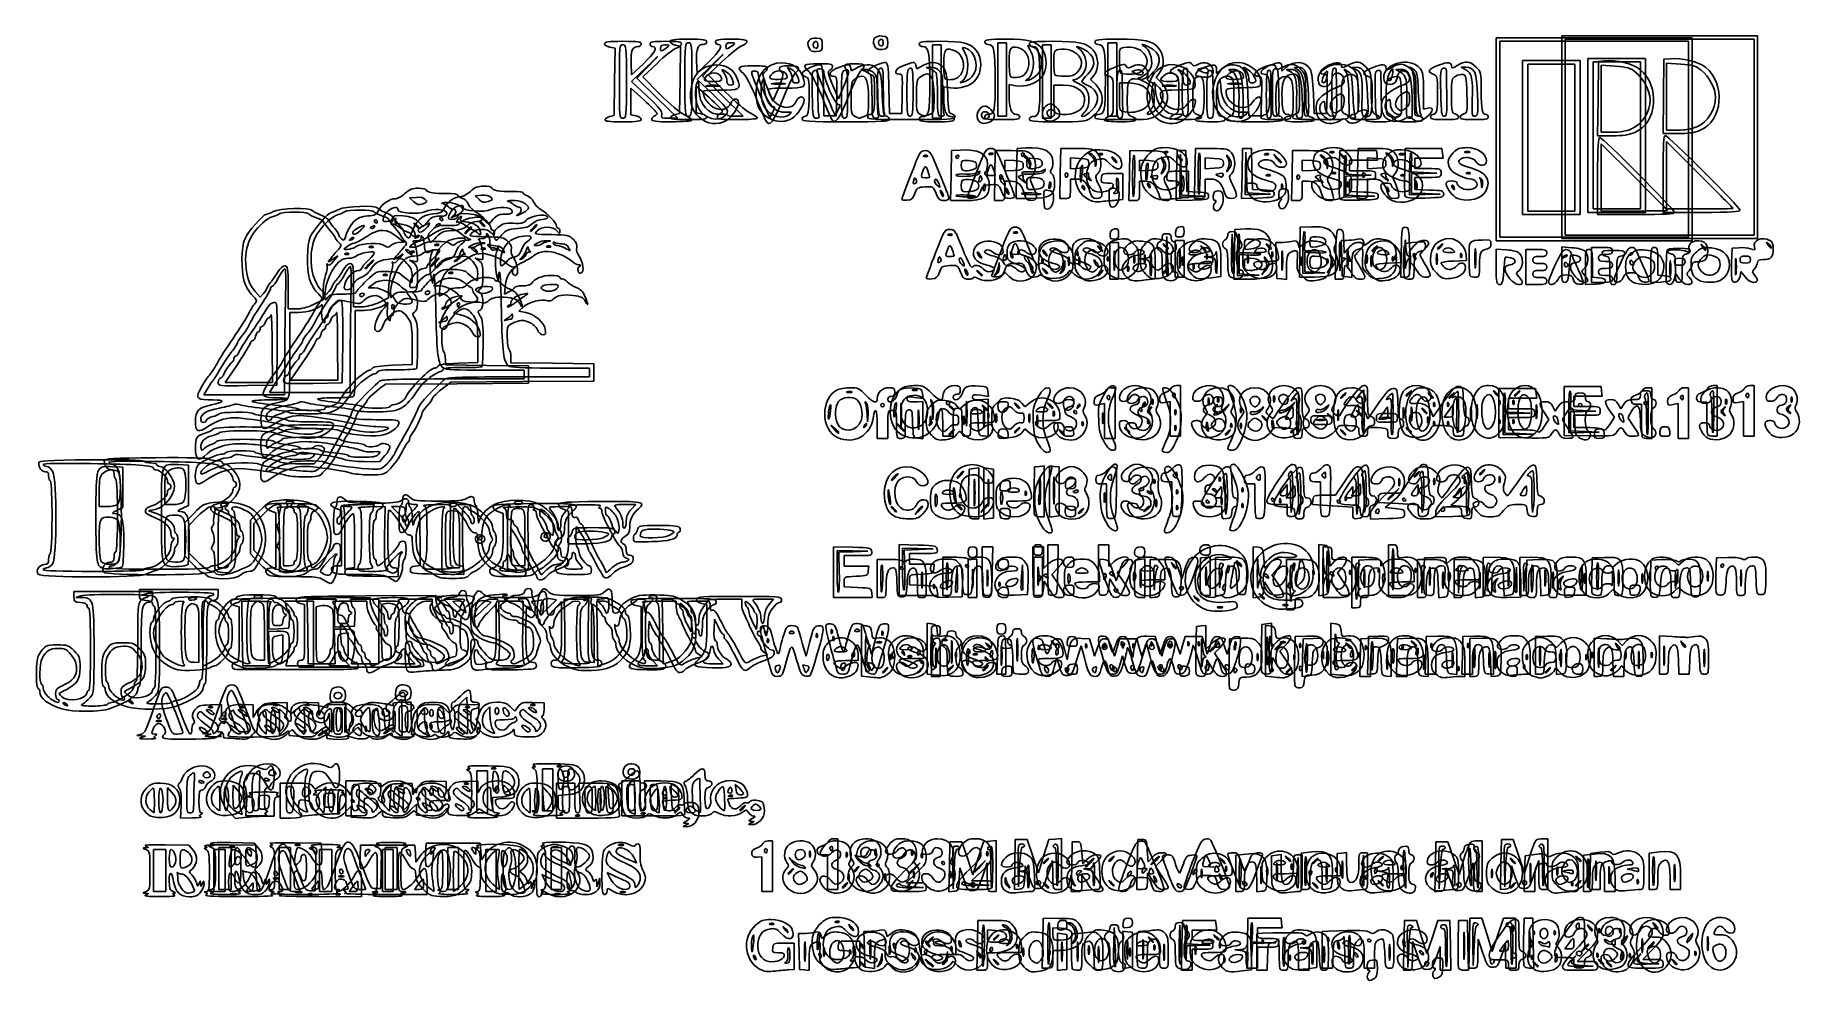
# Model space of a CAD drawing. Extents: x 2.03 to 5.39, y 7.1 to 8.91.
import ezdxf

# ---------------------------------------------------------------- set-up
doc = ezdxf.new("R2010")
doc.units = 0
doc.layers.add('Layer_1', color=7, linetype='CONTINUOUS')

msp = doc.modelspace()

# ---------------------------------------------------------------- linework, layer by layer
at = {"layer": 'Layer_1', "color": 7}
for p, q in [((3.134328, 8.88522), (3.124255, 8.887235)), ((3.237516, 8.890466), (3.237516, 8.890466)), ((3.259148, 8.889269), (3.249075, 8.891283)), ((3.258242, 8.825181), (3.259148, 8.889269)), ((3.362336, 8.894514), (3.362336, 8.894514)), ((3.503717, 8.886441), (3.503717, 8.886441)), ((3.52085, 8.891749), (3.52085, 8.891749)), ((3.628537, 8.890489), (3.628537, 8.890489)), ((3.64567, 8.895797), (3.64567, 8.895797)), ((3.747516, 8.891749), (3.739183, 8.891749)), ((3.739183, 8.891749), (3.739183, 8.821749)), ((3.75585, 8.891749), (3.747516, 8.891749)), ((3.75585, 8.821749), (3.75585, 8.891749)), ((3.872336, 8.895797), (3.864003, 8.895797)), ((3.864003, 8.895797), (3.864003, 8.825797)), ((3.88067, 8.895797), (3.872336, 8.895797)), ((3.88067, 8.825797), (3.88067, 8.895797)), ((3.957516, 8.891749), (3.949183, 8.891749)), ((3.949183, 8.891749), (3.949183, 8.821749)), ((3.96585, 8.891749), (3.957516, 8.891749)), ((3.96585, 8.821749), (3.96585, 8.891749)), ((4.082336, 8.895798), (4.074003, 8.895797)), ((4.074003, 8.895797), (4.074003, 8.825797)), ((4.09067, 8.895798), (4.082336, 8.895798)), ((4.09067, 8.825798), (4.09067, 8.895798)), ((4.814183, 8.711749), (4.814183, 8.905082)), ((4.814183, 8.905082), (5.00085, 8.905082)), ((5.00085, 8.898415), (4.82085, 8.898415)), ((4.82085, 8.898415), (4.82085, 8.711749)), ((4.939003, 8.715797), (4.939003, 8.909131)), ((4.939003, 8.909131), (5.12567, 8.909131)), ((5.12567, 8.902464), (4.94567, 8.902464)), ((4.94567, 8.902464), (4.94567, 8.715797)), ((5.00085, 8.905082), (5.187516, 8.905082)), ((5.18085, 8.898415), (5.00085, 8.898415)), ((5.12567, 8.909131), (5.312336, 8.909131)), ((5.30567, 8.902464), (5.12567, 8.902464)), ((5.18085, 8.711749), (5.18085, 8.898415)), ((5.187516, 8.905082), (5.187516, 8.711749)), ((5.30567, 8.715797), (5.30567, 8.902464)), ((5.312336, 8.909131), (5.312336, 8.715797)), ((3.133422, 8.821133), (3.134328, 8.88522)), ((3.164857, 8.856684), (3.165849, 8.834352)), ((3.165849, 8.834352), (3.188349, 8.855583)), ((3.17585, 8.828105), (3.199151, 8.852427)), ((3.214242, 8.856398), (3.187178, 8.830542)), ((3.289677, 8.860732), (3.290669, 8.8384)), ((3.290669, 8.8384), (3.313169, 8.859631)), ((3.318971, 8.853219), (3.29067, 8.82564)), ((3.30067, 8.832153), (3.323971, 8.856475)), ((3.339062, 8.860447), (3.311998, 8.83459)), ((3.7079, 8.852988), (3.709662, 8.846248)), ((3.709662, 8.846248), (3.722569, 8.852976)), ((4.864183, 8.715082), (4.864183, 8.861749)), ((4.864183, 8.861749), (4.919183, 8.861749)), ((4.919183, 8.855082), (4.874183, 8.855082)), ((4.874183, 8.855082), (4.874183, 8.715082)), ((4.919183, 8.861749), (4.974183, 8.861749)), ((4.964183, 8.855082), (4.919183, 8.855082)), ((4.964183, 8.715082), (4.964183, 8.855082)), ((4.974183, 8.861749), (4.974183, 8.715082)), ((4.989003, 8.719131), (4.989003, 8.865797)), ((4.989003, 8.865797), (5.044003, 8.865797)), ((5.044003, 8.859131), (4.999003, 8.859131)), ((4.999003, 8.859131), (4.999003, 8.719131)), ((5.008283, 8.789249), (5.009183, 8.860082)), ((5.009183, 8.860082), (5.02085, 8.861244)), ((5.041211, 8.850849), (5.014183, 8.852701)), ((5.014183, 8.852701), (5.014183, 8.788892)), ((5.044003, 8.865797), (5.099003, 8.865797)), ((5.089003, 8.859131), (5.044003, 8.859131)), ((5.089003, 8.719131), (5.089003, 8.859131)), ((5.099003, 8.865797), (5.099003, 8.719131)), ((5.133103, 8.793297), (5.134003, 8.864131)), ((5.134003, 8.864131), (5.14567, 8.865293)), ((5.166031, 8.854898), (5.139003, 8.85675)), ((5.139003, 8.85675), (5.139003, 8.79294)), ((3.132516, 8.757045), (3.133422, 8.821133)), ((3.15585, 8.821752), (3.15585, 8.821752)), ((3.194151, 8.849171), (3.16585, 8.821592)), ((3.16585, 8.821592), (3.1955, 8.793702)), ((3.214713, 8.789927), (3.17585, 8.828105)), ((3.187178, 8.830542), (3.219847, 8.797723)), ((3.257336, 8.761093), (3.258242, 8.825181)), ((3.28067, 8.8258), (3.28067, 8.8258)), ((3.29067, 8.82564), (3.32032, 8.79775)), ((3.339533, 8.793975), (3.30067, 8.832153)), ((3.311998, 8.83459), (3.344667, 8.801771)), ((3.337516, 8.826083), (3.337516, 8.826083)), ((3.358999, 8.822583), (3.359, 8.822583)), ((3.462336, 8.830131), (3.462336, 8.830131)), ((3.483819, 8.826631), (3.48382, 8.826631)), ((3.58308, 8.84894), (3.584842, 8.8422)), ((3.584842, 8.8422), (3.597749, 8.848928)), ((3.611683, 8.844871), (3.602516, 8.84466)), ((3.602516, 8.84466), (3.610756, 8.841372)), ((3.736503, 8.84892), (3.727336, 8.848708)), ((3.727336, 8.848708), (3.735576, 8.84542)), ((3.739183, 8.821749), (3.739183, 8.751749)), ((3.75585, 8.751749), (3.75585, 8.821749)), ((3.75585, 8.821749), (3.75585, 8.821749)), ((3.788475, 8.829814), (3.788475, 8.829814)), ((3.814183, 8.830504), (3.814183, 8.830501)), ((3.864003, 8.825797), (3.864003, 8.755797)), ((3.88067, 8.755797), (3.88067, 8.825797)), ((3.88067, 8.825797), (3.88067, 8.825797)), ((3.913295, 8.833863), (3.913295, 8.833863)), ((3.939003, 8.834549), (3.939003, 8.834549)), ((3.949183, 8.821749), (3.949183, 8.751749)), ((3.96585, 8.751749), (3.96585, 8.821749)), ((3.96585, 8.821749), (3.96585, 8.821749)), ((4.016001, 8.839931), (4.016001, 8.839931)), ((4.047494, 8.834144), (4.040805, 8.82564)), ((4.040805, 8.82564), (4.050582, 8.815863)), ((4.074003, 8.825797), (4.074003, 8.755797)), ((4.09067, 8.755798), (4.09067, 8.825798)), ((4.09067, 8.825798), (4.09067, 8.825798)), ((4.11317, 8.819118), (4.09567, 8.819131)), ((4.09567, 8.819131), (4.09567, 8.792708)), ((4.127276, 8.843339), (4.119697, 8.840934)), ((4.119697, 8.840934), (4.127773, 8.836571)), ((4.138519, 8.84208), (4.138519, 8.84208)), ((4.140821, 8.843979), (4.140821, 8.843979)), ((4.172314, 8.838193), (4.165625, 8.829689)), ((4.165625, 8.829689), (4.175402, 8.819911)), ((4.207516, 8.826083), (4.207516, 8.826083)), ((4.23085, 8.819341), (4.23085, 8.819341)), ((4.252095, 8.847388), (4.244517, 8.844982)), ((4.244517, 8.844982), (4.252593, 8.84062)), ((4.263338, 8.846129), (4.263338, 8.846129)), ((4.28085, 8.844305), (4.28085, 8.837254)), ((4.28085, 8.837254), (4.28835, 8.844254)), ((4.332336, 8.830131), (4.332336, 8.830131)), ((4.35567, 8.823389), (4.35567, 8.823389)), ((4.40567, 8.848353), (4.40567, 8.841302)), ((4.40567, 8.841302), (4.41317, 8.848303)), ((4.491555, 8.831709), (4.491555, 8.831709)), ((4.616375, 8.835757), (4.616375, 8.835757)), ((4.631166, 8.844948), (4.622516, 8.844815)), ((4.622516, 8.844815), (4.631538, 8.839918)), ((4.755986, 8.848997), (4.747336, 8.848864)), ((4.747336, 8.848864), (4.756358, 8.843967)), ((3.189183, 8.78664), (3.164183, 8.809015)), ((3.164183, 8.809015), (3.164183, 8.783632)), ((3.253576, 8.751749), (3.214713, 8.789927)), ((3.214713, 8.789927), (3.214713, 8.789927)), ((3.314003, 8.790689), (3.289003, 8.813063)), ((3.289003, 8.813063), (3.289003, 8.78768)), ((3.289003, 8.78768), (3.289003, 8.762297)), ((3.331683, 8.814161), (3.331683, 8.814161)), ((3.378395, 8.755797), (3.339533, 8.793975)), ((3.339533, 8.793975), (3.339533, 8.793975)), ((3.424467, 8.810431), (3.435279, 8.784673)), ((3.435279, 8.784673), (3.439992, 8.795711)), ((3.456503, 8.818209), (3.456503, 8.818209)), ((3.531591, 8.804389), (3.532516, 8.756749)), ((3.549287, 8.814479), (3.560099, 8.788721)), ((3.55585, 8.756749), (3.556792, 8.794249)), ((3.560099, 8.788721), (3.564812, 8.799759)), ((3.577516, 8.798104), (3.577516, 8.798104)), ((3.656411, 8.808438), (3.657336, 8.760797)), ((3.680669, 8.760797), (3.681612, 8.798297)), ((3.702336, 8.802152), (3.702336, 8.802152)), ((3.77349, 8.809807), (3.76085, 8.811828)), ((3.76085, 8.811828), (3.76085, 8.792006)), ((3.89831, 8.813855), (3.88567, 8.815876)), ((3.88567, 8.815876), (3.88567, 8.796054)), ((3.98835, 8.81507), (3.97085, 8.815081)), ((3.97085, 8.815081), (3.97085, 8.788659)), ((4.101764, 8.789246), (4.101764, 8.789246)), ((4.201683, 8.814161), (4.201683, 8.814161)), ((4.226583, 8.793294), (4.226583, 8.793294)), ((4.274845, 8.798053), (4.274845, 8.798053)), ((4.326503, 8.818209), (4.326503, 8.818209)), ((4.331413, 8.790916), (4.331413, 8.790916)), ((4.34085, 8.795082), (4.342516, 8.756749)), ((4.36585, 8.756749), (4.366792, 8.794249)), ((4.385094, 8.790913), (4.385094, 8.790913)), ((4.399665, 8.802102), (4.399665, 8.802102)), ((4.444183, 8.791408), (4.444183, 8.791408)), ((4.456233, 8.794964), (4.456233, 8.794964)), ((4.46567, 8.799131), (4.467336, 8.760797)), ((4.49067, 8.760797), (4.491612, 8.798297)), ((4.509913, 8.794961), (4.509913, 8.794961)), ((4.55085, 8.79957), (4.55085, 8.764956)), ((4.569003, 8.795457), (4.569003, 8.795457)), ((4.595129, 8.790915), (4.595129, 8.790915)), ((4.653701, 8.7914), (4.653701, 8.791399)), ((4.67567, 8.803618), (4.67567, 8.769004)), ((4.719949, 8.794964), (4.719949, 8.794964)), ((4.778521, 8.795449), (4.778521, 8.795448)), ((5.007384, 8.718415), (5.008284, 8.789249)), ((5.008284, 8.789249), (5.008283, 8.789249)), ((5.014183, 8.788892), (5.014183, 8.725082)), ((5.132204, 8.722464), (5.133104, 8.793297)), ((5.133104, 8.793297), (5.133103, 8.793297)), ((5.139003, 8.79294), (5.139003, 8.729131)), ((3.12443, 8.755138), (3.132516, 8.757045)), ((3.164183, 8.783632), (3.164183, 8.758249)), ((3.164183, 8.758249), (3.174183, 8.756249)), ((3.237525, 8.751749), (3.253576, 8.751749)), ((3.239806, 8.753206), (3.239806, 8.753206)), ((3.24925, 8.759187), (3.257336, 8.761093)), ((3.289003, 8.762297), (3.299003, 8.760297)), ((3.343401, 8.756305), (3.343401, 8.756305)), ((3.362345, 8.755797), (3.378395, 8.755797)), ((3.425329, 8.753364), (3.425329, 8.753364)), ((3.434857, 8.763799), (3.434857, 8.763799)), ((3.468221, 8.760353), (3.468221, 8.760353)), ((3.522873, 8.757022), (3.522873, 8.757022)), ((3.532516, 8.756749), (3.544183, 8.756749)), ((3.544183, 8.756749), (3.55585, 8.756749)), ((3.54626, 8.75143), (3.54626, 8.75143)), ((3.559676, 8.767847), (3.559676, 8.767847)), ((3.608966, 8.755), (3.608966, 8.755)), ((3.615669, 8.754131), (3.61567, 8.754131)), ((3.636206, 8.757022), (3.636206, 8.757022)), ((3.647693, 8.76107), (3.647693, 8.76107)), ((3.657336, 8.760797), (3.669003, 8.760797)), ((3.669003, 8.760797), (3.680669, 8.760797)), ((3.733786, 8.759048), (3.733786, 8.759048)), ((3.739183, 8.751749), (3.747516, 8.751749)), ((3.747516, 8.751749), (3.75585, 8.751749)), ((3.761026, 8.76107), (3.761026, 8.76107)), ((3.839003, 8.754131), (3.839003, 8.754131)), ((3.847516, 8.757211), (3.847516, 8.757211)), ((3.864003, 8.755797), (3.872336, 8.755797)), ((3.872336, 8.755797), (3.88067, 8.755797)), ((3.949183, 8.751749), (3.957516, 8.751749)), ((3.957516, 8.751749), (3.96585, 8.751749)), ((3.972336, 8.761259), (3.972336, 8.761259)), ((4.012645, 8.763253), (4.012645, 8.763254)), ((4.04285, 8.766416), (4.04285, 8.766416)), ((4.049003, 8.754131), (4.049003, 8.754131)), ((4.074003, 8.755797), (4.082336, 8.755798)), ((4.082336, 8.755798), (4.09067, 8.755798)), ((4.137465, 8.767303), (4.137465, 8.767303)), ((4.16767, 8.770464), (4.16767, 8.770464)), ((4.192336, 8.752547), (4.192336, 8.752547)), ((4.213401, 8.756305), (4.213401, 8.756305)), ((4.296665, 8.752329), (4.296665, 8.752329)), ((4.33822, 8.760353), (4.33822, 8.760353)), ((4.342516, 8.756749), (4.354183, 8.756749)), ((4.354183, 8.756749), (4.36585, 8.756749)), ((4.365669, 8.752776), (4.36567, 8.752776)), ((4.467336, 8.760797), (4.479003, 8.760797)), ((4.479003, 8.760797), (4.49067, 8.760797)), ((4.504183, 8.751749), (4.504183, 8.751749)), ((4.516775, 8.766938), (4.516775, 8.766938)), ((4.545213, 8.755915), (4.545213, 8.755916)), ((4.55085, 8.764956), (4.559183, 8.767047)), ((4.602917, 8.753512), (4.602917, 8.753512)), ((4.629003, 8.755797), (4.629003, 8.755797)), ((4.641595, 8.770986), (4.641595, 8.770986)), ((4.670033, 8.759964), (4.670033, 8.759964)), ((4.67567, 8.769004), (4.684003, 8.771095)), ((4.689003, 8.754131), (4.689003, 8.754131)), ((3.114986, 8.749157), (3.114986, 8.749157)), ((3.300509, 8.749316), (3.300509, 8.749316)), ((3.42144, 8.747382), (3.42144, 8.747382)), ((3.490849, 8.750083), (3.49085, 8.750083)), ((3.714183, 8.750083), (3.714183, 8.750083)), ((3.828183, 8.745749), (3.828183, 8.745749)), ((3.924183, 8.750082), (3.924183, 8.750082)), ((3.953003, 8.749797), (3.953003, 8.749797)), ((4.067516, 8.748499), (4.067516, 8.748498)), ((4.171845, 8.748281), (4.171845, 8.748281)), ((4.240849, 8.748728), (4.24085, 8.748728)), ((4.478097, 8.749464), (4.478097, 8.749464)), ((4.564183, 8.750082), (4.564183, 8.750082)), ((4.989003, 8.572464), (4.989003, 8.719131)), ((4.989003, 8.719131), (4.989003, 8.719131)), ((4.999003, 8.719131), (4.999003, 8.579131)), ((5.035507, 8.718415), (5.007384, 8.718415)), ((5.014183, 8.725082), (5.035573, 8.725082)), ((5.071792, 8.731438), (5.071792, 8.731438)), ((5.089003, 8.579131), (5.089003, 8.719131)), ((5.089003, 8.719131), (5.089003, 8.719131)), ((5.099003, 8.719131), (5.099003, 8.572464)), ((5.160327, 8.722464), (5.132204, 8.722464)), ((5.139003, 8.729131), (5.160393, 8.729131)), ((5.196612, 8.735487), (5.196612, 8.735487)), ((3.774925, 8.642582), (3.775849, 8.690082)), ((3.775849, 8.690082), (3.792507, 8.691132)), ((3.854767, 8.684478), (3.854767, 8.684478)), ((3.858258, 8.642582), (3.859183, 8.690082)), ((3.859183, 8.690082), (3.889932, 8.690082)), ((3.899745, 8.646631), (3.900669, 8.694131)), ((3.900669, 8.694131), (3.917327, 8.69518)), ((3.983078, 8.646631), (3.984003, 8.694131)), ((3.984003, 8.694131), (4.014751, 8.694131)), ((4.06328, 8.683763), (4.06328, 8.683762)), ((4.114925, 8.642582), (4.115849, 8.690082)), ((4.115849, 8.690082), (4.147025, 8.690026)), ((4.1881, 8.687811), (4.1881, 8.687811)), ((4.204924, 8.642455), (4.20585, 8.690082)), ((4.20585, 8.690082), (4.214183, 8.690082)), ((4.214183, 8.690082), (4.222516, 8.690082)), ((4.222516, 8.690082), (4.223454, 8.651071)), ((4.239745, 8.646631), (4.240669, 8.694131)), ((4.240669, 8.694131), (4.271844, 8.694072)), ((4.329744, 8.646505), (4.33067, 8.694131)), ((4.33067, 8.694131), (4.339003, 8.694131)), ((4.337103, 8.687464), (4.336386, 8.646631)), ((4.338157, 8.648447), (4.337103, 8.687464)), ((4.339003, 8.694131), (4.347336, 8.694131)), ((4.347336, 8.694131), (4.348274, 8.65512)), ((4.379947, 8.683763), (4.379947, 8.683762)), ((4.424925, 8.642582), (4.425849, 8.690082)), ((4.425849, 8.690082), (4.456598, 8.690082)), ((4.504767, 8.687811), (4.504767, 8.687811)), ((4.522504, 8.680057), (4.514709, 8.687464)), ((4.514709, 8.687464), (4.521023, 8.678624)), ((4.514912, 8.646925), (4.51585, 8.690082)), ((4.51585, 8.690082), (4.55085, 8.690082)), ((4.549745, 8.646631), (4.550669, 8.694131)), ((4.550669, 8.694131), (4.581418, 8.694131)), ((4.55085, 8.690082), (4.58585, 8.690082)), ((4.58585, 8.690082), (4.586904, 8.680915)), ((4.63835, 8.683956), (4.63835, 8.683956)), ((4.639732, 8.650974), (4.64067, 8.694131)), ((4.64067, 8.694131), (4.675669, 8.694131)), ((4.675669, 8.694131), (4.710669, 8.694131)), ((4.710669, 8.694131), (4.711724, 8.684964)), ((4.711724, 8.684964), (4.712778, 8.675797)), ((4.76317, 8.688005), (4.76317, 8.688005)), ((4.814183, 8.518415), (4.814183, 8.711749)), ((4.814183, 8.711749), (4.814183, 8.711749)), ((4.82085, 8.711749), (4.82085, 8.525082)), ((4.864183, 8.568415), (4.864183, 8.715082)), ((4.864183, 8.715082), (4.864183, 8.715082)), ((4.874183, 8.715082), (4.874183, 8.575082)), ((4.939003, 8.522464), (4.939003, 8.715797)), ((4.939003, 8.715797), (4.939003, 8.715797)), ((4.94567, 8.715797), (4.94567, 8.529131)), ((4.964183, 8.575082), (4.964183, 8.715082)), ((4.964183, 8.715082), (4.964183, 8.715082)), ((4.974183, 8.715082), (4.974183, 8.568415)), ((5.077516, 8.640082), (5.014183, 8.703349)), ((5.014183, 8.703349), (5.014183, 8.639216)), ((5.202336, 8.644131), (5.139003, 8.707398)), ((5.139003, 8.707398), (5.139003, 8.643265)), ((5.18085, 8.525082), (5.18085, 8.711749)), ((5.18085, 8.711749), (5.18085, 8.711749)), ((5.187516, 8.711749), (5.187516, 8.518415)), ((5.30567, 8.529131), (5.30567, 8.715797)), ((5.30567, 8.715797), (5.30567, 8.715797)), ((5.312336, 8.715797), (5.312336, 8.522464)), ((3.729947, 8.680429), (3.729947, 8.680429)), ((3.789183, 8.678415), (3.789183, 8.678415)), ((3.816858, 8.653895), (3.816858, 8.653895)), ((3.895016, 8.671089), (3.877516, 8.672097)), ((3.877516, 8.672097), (3.877516, 8.661749)), ((3.877516, 8.661749), (3.877516, 8.6514)), ((3.877516, 8.6514), (3.895016, 8.652408)), ((3.912516, 8.661749), (3.912516, 8.661749)), ((3.914003, 8.682464), (3.914003, 8.682464)), ((3.922268, 8.675357), (3.922268, 8.675357)), ((3.941678, 8.657944), (3.941678, 8.657944)), ((3.953827, 8.651542), (3.953827, 8.651542)), ((4.019836, 8.675138), (4.002336, 8.676146)), ((4.002336, 8.676146), (4.002336, 8.665798)), ((4.002336, 8.665798), (4.002336, 8.655449)), ((4.002336, 8.655449), (4.019836, 8.656457)), ((4.037336, 8.665798), (4.037336, 8.665797)), ((4.047088, 8.679406), (4.047088, 8.679406)), ((4.086112, 8.674328), (4.086112, 8.674328)), ((4.151683, 8.671089), (4.134183, 8.672097)), ((4.134183, 8.672097), (4.134183, 8.661748)), ((4.134183, 8.661748), (4.134183, 8.6514)), ((4.134183, 8.6514), (4.151683, 8.652408)), ((4.150035, 8.653747), (4.150035, 8.653747)), ((4.169183, 8.661749), (4.169183, 8.661748)), ((4.184183, 8.661748), (4.184183, 8.661748)), ((4.207336, 8.650797), (4.227336, 8.650797)), ((4.210932, 8.678377), (4.210932, 8.678377)), ((4.212283, 8.683415), (4.211566, 8.642582)), ((4.213338, 8.644398), (4.212283, 8.683415)), ((4.223454, 8.651071), (4.224392, 8.612061)), ((4.227336, 8.650797), (4.227336, 8.625797)), ((4.276503, 8.675138), (4.259003, 8.676146)), ((4.259003, 8.676146), (4.259003, 8.665798)), ((4.259003, 8.665798), (4.259003, 8.655449)), ((4.259003, 8.655449), (4.276503, 8.656457)), ((4.294003, 8.665798), (4.294003, 8.665797)), ((4.309003, 8.665797), (4.309003, 8.665797)), ((4.348274, 8.65512), (4.349212, 8.61611)), ((4.397684, 8.676008), (4.389889, 8.683415)), ((4.389889, 8.683415), (4.396203, 8.674575)), ((4.397684, 8.676008), (4.397684, 8.676008)), ((4.461683, 8.671089), (4.444183, 8.672097)), ((4.444183, 8.672097), (4.444183, 8.661748)), ((4.444183, 8.661748), (4.444183, 8.6514)), ((4.444183, 8.6514), (4.461683, 8.652408)), ((4.479183, 8.661749), (4.479183, 8.661748)), ((4.488934, 8.675356), (4.488934, 8.675356)), ((4.522504, 8.680057), (4.522504, 8.680057)), ((4.526917, 8.645386), (4.52805, 8.663571)), ((4.56107, 8.671748), (4.534182, 8.671748)), ((4.534182, 8.671748), (4.534182, 8.661748)), ((4.534182, 8.661748), (4.534182, 8.651748)), ((4.534182, 8.651748), (4.559182, 8.651748)), ((4.587958, 8.671748), (4.56107, 8.671748)), ((4.586503, 8.675138), (4.569003, 8.676146)), ((4.569003, 8.676146), (4.569003, 8.665798)), ((4.569003, 8.665798), (4.569003, 8.655449)), ((4.569003, 8.655449), (4.586503, 8.656457)), ((4.586904, 8.680915), (4.587958, 8.671748)), ((4.604003, 8.665798), (4.604003, 8.665797)), ((4.613754, 8.679406), (4.613754, 8.679406)), ((4.651737, 8.649435), (4.65287, 8.667621)), ((4.68589, 8.675797), (4.659002, 8.675797)), ((4.659002, 8.675797), (4.659002, 8.665797)), ((4.659002, 8.665797), (4.659002, 8.655797)), ((4.659002, 8.655797), (4.684002, 8.655797)), ((4.712778, 8.675797), (4.68589, 8.675797)), ((3.708616, 8.633691), (3.708616, 8.633691)), ((3.734183, 8.639584), (3.734183, 8.639584)), ((3.750396, 8.629746), (3.750396, 8.629746)), ((3.774, 8.595082), (3.774924, 8.642582)), ((3.774924, 8.642582), (3.774925, 8.642582)), ((3.829008, 8.647493), (3.829008, 8.647493)), ((3.833436, 8.63774), (3.833436, 8.63774)), ((3.840163, 8.623894), (3.840163, 8.623894)), ((3.857333, 8.595082), (3.858258, 8.642582)), ((3.858258, 8.642582), (3.858258, 8.642582)), ((3.859003, 8.643633), (3.859003, 8.643633)), ((3.872374, 8.638185), (3.872374, 8.638185)), ((3.875216, 8.633795), (3.875216, 8.633795)), ((3.888945, 8.631749), (3.877516, 8.631749)), ((3.877516, 8.631749), (3.877516, 8.613415)), ((3.89882, 8.599131), (3.899744, 8.646631)), ((3.899744, 8.646631), (3.899745, 8.646631)), ((3.914304, 8.633269), (3.914304, 8.633269)), ((3.944836, 8.617898), (3.944836, 8.617898)), ((3.964983, 8.627943), (3.964983, 8.627943)), ((3.982153, 8.599131), (3.983078, 8.646631)), ((3.983078, 8.646631), (3.983078, 8.646631)), ((3.997194, 8.642234), (3.997194, 8.642234)), ((4.013765, 8.635797), (4.002336, 8.635797)), ((4.002336, 8.635797), (4.002336, 8.617464)), ((4.025215, 8.649698), (4.025215, 8.649698)), ((4.028667, 8.620226), (4.028667, 8.620226)), ((4.039124, 8.637318), (4.039124, 8.637318)), ((4.082516, 8.646749), (4.102516, 8.646749)), ((4.094183, 8.623415), (4.094183, 8.623415)), ((4.102516, 8.646749), (4.102516, 8.621749)), ((4.102516, 8.621749), (4.102516, 8.596749)), ((4.113999, 8.595085), (4.114924, 8.642585)), ((4.114924, 8.642585), (4.114925, 8.642582)), ((4.125022, 8.642869), (4.125022, 8.642869)), ((4.145332, 8.631751), (4.134182, 8.631751)), ((4.134182, 8.631751), (4.134182, 8.613418)), ((4.153487, 8.624275), (4.153487, 8.624275)), ((4.168522, 8.639561), (4.168522, 8.639561)), ((4.203998, 8.594828), (4.204924, 8.642455)), ((4.204924, 8.642455), (4.204924, 8.642455)), ((4.211566, 8.642582), (4.21085, 8.601748)), ((4.214392, 8.605381), (4.213338, 8.644398)), ((4.219003, 8.627464), (4.219003, 8.627464)), ((4.227336, 8.625797), (4.227336, 8.600797)), ((4.238819, 8.59913), (4.239744, 8.64663)), ((4.239744, 8.64663), (4.239745, 8.646631)), ((4.249842, 8.646918), (4.249842, 8.646918)), ((4.270152, 8.635797), (4.259002, 8.635797)), ((4.259002, 8.635797), (4.259002, 8.617464)), ((4.293342, 8.64361), (4.293342, 8.64361)), ((4.328818, 8.598878), (4.329744, 8.646505)), ((4.329744, 8.646505), (4.329744, 8.646505)), ((4.336386, 8.646631), (4.33567, 8.605797)), ((4.339212, 8.609431), (4.338157, 8.648447)), ((4.38328, 8.643763), (4.38328, 8.643762)), ((4.406391, 8.625915), (4.406391, 8.625915)), ((4.424, 8.595082), (4.424924, 8.642582)), ((4.424924, 8.642582), (4.424925, 8.642582)), ((4.439041, 8.638185), (4.439041, 8.638185)), ((4.455612, 8.631748), (4.444183, 8.631748)), ((4.444183, 8.631748), (4.444183, 8.613415)), ((4.480971, 8.633269), (4.480971, 8.633269)), ((4.5081, 8.647811), (4.5081, 8.647811)), ((4.524183, 8.641748), (4.524183, 8.601748)), ((4.551383, 8.644229), (4.526917, 8.645386)), ((4.527516, 8.641748), (4.551683, 8.64241)), ((4.527516, 8.62355), (4.527516, 8.641748)), ((4.527516, 8.605351), (4.527516, 8.62355)), ((4.531211, 8.629964), (4.531211, 8.629964)), ((4.559182, 8.635082), (4.534182, 8.635082)), ((4.534182, 8.635082), (4.534182, 8.62355)), ((4.534182, 8.62355), (4.534182, 8.612018)), ((4.54882, 8.599131), (4.549744, 8.646631)), ((4.549744, 8.646631), (4.549745, 8.646631)), ((4.57585, 8.643073), (4.551383, 8.644229)), ((4.551683, 8.64241), (4.57585, 8.643073)), ((4.563861, 8.642234), (4.563861, 8.642234)), ((4.580431, 8.635797), (4.569003, 8.635797)), ((4.569003, 8.635797), (4.569003, 8.617464)), ((4.605791, 8.637318), (4.605791, 8.637318)), ((4.608667, 8.616892), (4.608667, 8.616892)), ((4.639947, 8.643763), (4.639947, 8.643762)), ((4.649003, 8.645798), (4.649003, 8.605798)), ((4.676203, 8.648279), (4.651737, 8.649435)), ((4.652336, 8.645797), (4.676503, 8.64646)), ((4.652336, 8.627599), (4.652336, 8.645797)), ((4.652336, 8.6094), (4.652336, 8.627599)), ((4.684002, 8.639131), (4.659002, 8.639131)), ((4.659002, 8.639131), (4.659002, 8.627599)), ((4.659002, 8.627599), (4.659002, 8.616067)), ((4.660304, 8.633032), (4.660304, 8.633032)), ((4.70067, 8.647122), (4.676203, 8.648279)), ((4.676503, 8.64646), (4.70067, 8.647122)), ((4.733487, 8.620941), (4.733487, 8.620941)), ((4.764767, 8.647811), (4.764767, 8.647811)), ((4.785124, 8.637081), (4.785124, 8.637081)), ((5.007516, 8.568415), (5.007516, 8.641749)), ((5.007516, 8.641749), (5.007516, 8.641749)), ((5.014183, 8.639216), (5.014183, 8.575082)), ((5.132336, 8.572464), (5.132336, 8.645797)), ((5.132336, 8.645797), (5.132336, 8.645797)), ((5.139003, 8.643265), (5.139003, 8.579131)), ((2.755092, 8.601119), (2.742599, 8.600082)), ((2.742599, 8.600082), (2.75038, 8.592868)), ((2.772486, 8.597255), (2.772486, 8.597256)), ((2.879912, 8.605167), (2.867418, 8.604131)), ((2.867418, 8.604131), (2.875199, 8.596916)), ((2.897306, 8.601304), (2.897306, 8.601304)), ((3.680976, 8.597371), (3.680976, 8.597371)), ((3.757923, 8.610665), (3.757923, 8.610665)), ((3.801975, 8.595082), (3.774, 8.595082)), ((3.805796, 8.60142), (3.805796, 8.60142)), ((3.820016, 8.61385), (3.820016, 8.61385)), ((3.82085, 8.603639), (3.82085, 8.603639)), ((3.867425, 8.595082), (3.857333, 8.595082)), ((3.882743, 8.614714), (3.882743, 8.614714)), ((3.926795, 8.599131), (3.89882, 8.599131)), ((3.94567, 8.607688), (3.94567, 8.607688)), ((3.95154, 8.59696), (3.95154, 8.59696)), ((3.992245, 8.599131), (3.982153, 8.599131)), ((4.035197, 8.598116), (4.035197, 8.598115)), ((4.07636, 8.601009), (4.07636, 8.601009)), ((4.102516, 8.596749), (4.09085, 8.595867)), ((4.124091, 8.595085), (4.113999, 8.595085)), ((4.160017, 8.602164), (4.160017, 8.602164)), ((4.234924, 8.595788), (4.203998, 8.594828)), ((4.21085, 8.601748), (4.235016, 8.602402)), ((4.236788, 8.604218), (4.214392, 8.605381)), ((4.227336, 8.600797), (4.21567, 8.599916)), ((4.224392, 8.612061), (4.245121, 8.611071)), ((4.235016, 8.602402), (4.259183, 8.603055)), ((4.259183, 8.603055), (4.236788, 8.604219)), ((4.236788, 8.604219), (4.236788, 8.604218)), ((4.248911, 8.59913), (4.238819, 8.59913)), ((4.359744, 8.599838), (4.328818, 8.598878)), ((4.33567, 8.605797), (4.359836, 8.60645)), ((4.361607, 8.608267), (4.339212, 8.609431)), ((4.349212, 8.61611), (4.369941, 8.615121)), ((4.357516, 8.59526), (4.357516, 8.59526)), ((4.359836, 8.60645), (4.384003, 8.607103)), ((4.361608, 8.608267), (4.361607, 8.608267)), ((4.384003, 8.607103), (4.361608, 8.608267)), ((4.400192, 8.584173), (4.400192, 8.584173)), ((4.434092, 8.595082), (4.424, 8.595082)), ((4.482336, 8.599309), (4.482336, 8.599309)), ((4.515683, 8.599311), (4.515684, 8.599311)), ((4.524183, 8.601748), (4.55335, 8.602427)), ((4.555016, 8.604228), (4.527516, 8.605351)), ((4.534182, 8.612018), (4.561682, 8.61105)), ((4.558911, 8.599131), (4.54882, 8.599131)), ((4.55335, 8.602427), (4.582516, 8.603106)), ((4.582516, 8.603106), (4.555016, 8.604229)), ((4.555016, 8.604229), (4.555016, 8.604228)), ((4.615477, 8.595016), (4.615477, 8.595015)), ((4.640503, 8.60336), (4.640504, 8.60336)), ((4.649003, 8.605798), (4.67817, 8.606476)), ((4.679836, 8.608277), (4.652336, 8.6094)), ((4.659002, 8.616067), (4.686502, 8.615099)), ((4.67817, 8.606476), (4.707336, 8.607154)), ((4.707336, 8.607154), (4.679836, 8.608277)), ((4.679836, 8.608277), (4.679836, 8.608277)), ((4.740297, 8.599064), (4.740297, 8.599064)), ((2.68085, 8.555082), (2.68085, 8.555082)), ((2.758762, 8.554911), (2.768641, 8.545678)), ((2.768641, 8.545678), (2.777154, 8.55538)), ((2.780866, 8.551713), (2.780866, 8.551713)), ((2.799718, 8.565082), (2.799718, 8.565082)), ((2.800646, 8.549093), (2.800646, 8.549093)), ((2.80567, 8.559131), (2.80567, 8.559131)), ((2.835017, 8.568224), (2.835017, 8.568224)), ((2.883582, 8.558959), (2.893461, 8.549726)), ((2.893461, 8.549726), (2.901974, 8.559429)), ((2.924538, 8.569131), (2.924538, 8.569131)), ((2.959837, 8.572273), (2.959837, 8.572273)), ((4.275372, 8.580124), (4.275372, 8.580124)), ((4.919183, 8.568415), (4.864183, 8.568415)), ((4.874183, 8.575082), (4.919183, 8.575082)), ((4.919183, 8.575082), (4.964183, 8.575082)), ((4.974183, 8.568415), (4.919183, 8.568415)), ((5.044003, 8.572464), (4.989003, 8.572464)), ((4.999003, 8.579131), (5.044003, 8.579131)), ((5.08085, 8.568415), (5.007516, 8.568415)), ((5.014183, 8.575082), (5.077516, 8.575082)), ((5.044003, 8.579131), (5.089003, 8.579131)), ((5.099003, 8.572464), (5.044003, 8.572464)), ((5.20567, 8.572464), (5.132336, 8.572464)), ((5.139003, 8.579131), (5.202336, 8.579131)), ((5.14085, 8.575949), (5.14085, 8.575948)), ((5.26567, 8.579997), (5.26567, 8.579997)), ((2.635938, 8.524438), (2.635938, 8.524438)), ((2.656046, 8.547664), (2.656046, 8.547664)), ((2.675826, 8.545044), (2.675826, 8.545044)), ((2.751061, 8.536193), (2.751061, 8.536193)), ((2.760758, 8.528487), (2.760758, 8.528487)), ((2.76085, 8.543007), (2.76085, 8.543007)), ((2.793735, 8.525667), (2.793735, 8.525667)), ((2.85585, 8.538416), (2.85585, 8.538416)), ((2.875881, 8.540242), (2.875881, 8.540242)), ((2.88567, 8.547056), (2.88567, 8.547056)), ((2.918555, 8.529716), (2.918555, 8.529716)), ((2.98067, 8.542464), (2.98067, 8.542464)), ((3.776614, 8.530429), (3.776614, 8.530429)), ((3.901434, 8.534478), (3.901434, 8.534478)), ((4.078128, 8.530915), (4.078128, 8.530915)), ((4.185898, 8.526749), (4.184912, 8.493652)), ((4.18754, 8.489242), (4.185898, 8.526749)), ((4.202336, 8.484131), (4.202336, 8.519131)), ((4.202336, 8.519131), (4.21067, 8.519131)), ((4.202948, 8.534964), (4.202948, 8.534964)), ((4.21067, 8.519131), (4.219003, 8.519131)), ((4.219003, 8.519131), (4.219003, 8.484131)), ((4.310718, 8.530797), (4.309732, 8.497701)), ((4.31236, 8.493291), (4.310718, 8.530797)), ((4.314925, 8.492582), (4.315849, 8.540082)), ((4.315849, 8.540082), (4.337516, 8.54094)), ((4.439745, 8.496631), (4.440669, 8.544131)), ((4.440669, 8.544131), (4.462336, 8.544989)), ((4.448386, 8.499131), (4.449528, 8.517469)), ((4.51972, 8.484964), (4.51877, 8.519131)), ((4.51877, 8.519131), (4.52847, 8.519131)), ((4.523504, 8.517509), (4.524491, 8.494936)), ((4.56121, 8.51641), (4.563031, 8.509445)), ((4.563031, 8.509445), (4.572469, 8.516423)), ((4.648324, 8.521558), (4.649311, 8.498985)), ((5.00085, 8.518415), (4.814183, 8.518415)), ((4.82085, 8.525082), (5.00085, 8.525082)), ((5.12567, 8.522464), (4.939003, 8.522464)), ((4.94567, 8.529131), (5.12567, 8.529131)), ((5.00085, 8.525082), (5.18085, 8.525082)), ((5.187516, 8.518415), (5.00085, 8.518415)), ((5.12567, 8.529131), (5.30567, 8.529131)), ((5.312336, 8.522464), (5.12567, 8.522464)), ((2.60557, 8.489478), (2.59571, 8.483171)), ((2.597377, 8.479455), (2.60557, 8.489478)), ((2.626614, 8.493763), (2.626614, 8.493763)), ((2.640693, 8.507347), (2.640693, 8.507347)), ((2.673281, 8.507097), (2.673281, 8.507097)), ((2.73039, 8.493526), (2.72053, 8.487219)), ((2.722197, 8.483503), (2.73039, 8.493526)), ((2.744183, 8.496754), (2.744183, 8.496749)), ((2.751433, 8.497811), (2.751433, 8.497811)), ((2.765512, 8.511396), (2.765512, 8.511396)), ((2.798101, 8.511145), (2.798101, 8.511145)), ((2.839214, 8.487282), (2.839209, 8.487282)), ((2.875363, 8.483368), (2.867336, 8.485326)), ((2.867336, 8.485326), (2.874836, 8.480155)), ((2.869003, 8.500797), (2.869003, 8.500797)), ((2.86935, 8.508133), (2.86935, 8.508133)), ((2.886614, 8.503763), (2.886614, 8.503763)), ((2.92085, 8.501749), (2.92085, 8.501749)), ((2.964034, 8.49133), (2.964029, 8.49133)), ((2.99417, 8.512182), (2.99417, 8.512182)), ((3.011434, 8.507811), (3.011434, 8.507811)), ((3.045669, 8.505797), (3.045669, 8.505797)), ((3.755283, 8.483691), (3.755283, 8.483691)), ((3.78085, 8.489584), (3.78085, 8.489584)), ((3.830171, 8.491597), (3.830171, 8.491597)), ((3.880103, 8.48774), (3.880103, 8.48774)), ((3.891781, 8.491881), (3.891781, 8.491881)), ((3.90567, 8.493633), (3.90567, 8.493633)), ((3.921883, 8.483795), (3.921883, 8.483795)), ((3.949794, 8.482374), (3.949793, 8.482374)), ((3.954991, 8.495646), (3.954991, 8.495646)), ((3.999873, 8.485876), (3.999874, 8.485876)), ((4.016601, 8.49593), (4.016601, 8.49593)), ((4.019873, 8.485876), (4.019874, 8.485876)), ((4.064183, 8.499674), (4.064183, 8.499674)), ((4.074614, 8.486422), (4.074613, 8.486422)), ((4.077516, 8.480082), (4.077516, 8.515082)), ((4.077516, 8.515082), (4.08585, 8.515082)), ((4.08585, 8.515082), (4.094183, 8.515082)), ((4.086615, 8.496016), (4.086619, 8.496016)), ((4.094183, 8.515082), (4.094183, 8.480082)), ((4.124693, 8.489925), (4.124694, 8.489925)), ((4.143118, 8.484548), (4.132516, 8.484015)), ((4.132516, 8.484015), (4.14335, 8.482671)), ((4.144693, 8.489925), (4.144694, 8.489925)), ((4.18754, 8.489242), (4.18754, 8.489242)), ((4.189003, 8.503723), (4.189003, 8.503723)), ((4.202336, 8.449131), (4.202336, 8.484131)), ((4.202336, 8.484131), (4.202336, 8.484131)), ((4.211435, 8.500065), (4.211439, 8.500065)), ((4.21654, 8.485876), (4.21654, 8.485876)), ((4.219003, 8.484131), (4.219003, 8.449131)), ((4.25085, 8.494857), (4.25085, 8.494857)), ((4.267938, 8.488597), (4.257336, 8.488064)), ((4.257336, 8.488064), (4.26817, 8.486719)), ((4.26085, 8.499674), (4.26085, 8.499674)), ((4.263057, 8.492582), (4.263057, 8.492582)), ((4.31236, 8.493291), (4.31236, 8.493291)), ((4.314, 8.445081), (4.314924, 8.492581)), ((4.314924, 8.492581), (4.314925, 8.492582)), ((4.32085, 8.491749), (4.32085, 8.451749)), ((4.323566, 8.495082), (4.324708, 8.51342)), ((4.343678, 8.495082), (4.323566, 8.495082)), ((4.324183, 8.473866), (4.324183, 8.492317)), ((4.324183, 8.492317), (4.345542, 8.4912)), ((4.34136, 8.489925), (4.34136, 8.489925)), ((4.361838, 8.50807), (4.361838, 8.50807)), ((4.37567, 8.498906), (4.37567, 8.498906)), ((4.38567, 8.503723), (4.38567, 8.503723)), ((4.387877, 8.496631), (4.387877, 8.496631)), ((4.3949, 8.480915), (4.39395, 8.515081)), ((4.39395, 8.515081), (4.40365, 8.515081)), ((4.406615, 8.496016), (4.406619, 8.496016)), ((4.43639, 8.51236), (4.438212, 8.505396)), ((4.438212, 8.505396), (4.447649, 8.512373)), ((4.43882, 8.449131), (4.439744, 8.496631)), ((4.439744, 8.496631), (4.439745, 8.496631)), ((4.443207, 8.485876), (4.443207, 8.485876)), ((4.44567, 8.495797), (4.44567, 8.455797)), ((4.468498, 8.499131), (4.448386, 8.499131)), ((4.449003, 8.477915), (4.449003, 8.496366)), ((4.449003, 8.496366), (4.470362, 8.495249)), ((4.486658, 8.512119), (4.486658, 8.512119)), ((4.493127, 8.482374), (4.493127, 8.482374)), ((4.507333, 8.445082), (4.508258, 8.492582)), ((4.508258, 8.492582), (4.508258, 8.492582)), ((4.52067, 8.450798), (4.51972, 8.484964)), ((4.524491, 8.494936), (4.532967, 8.505009)), ((4.531435, 8.500065), (4.531439, 8.500065)), ((4.535114, 8.485214), (4.535114, 8.485214)), ((4.568027, 8.489925), (4.568027, 8.489925)), ((4.576574, 8.487536), (4.576575, 8.487536)), ((4.584608, 8.504249), (4.584608, 8.504249)), ((4.606936, 8.497091), (4.606936, 8.497091)), ((4.617947, 8.486422), (4.617947, 8.486422)), ((4.623127, 8.48904), (4.623127, 8.48904)), ((4.631939, 8.488371), (4.632517, 8.476749)), ((4.632153, 8.449131), (4.633077, 8.496631)), ((4.633077, 8.496631), (4.633078, 8.496631)), ((4.648145, 8.484964), (4.648143, 8.484964)), ((4.649311, 8.498985), (4.657787, 8.509058)), ((4.649948, 8.496016), (4.649952, 8.496016)), ((4.659934, 8.489263), (4.659934, 8.489263)), ((4.701394, 8.491585), (4.701395, 8.491585)), ((4.709428, 8.508297), (4.709428, 8.508297)), ((4.731756, 8.50114), (4.731756, 8.50114)), ((4.747947, 8.493089), (4.747947, 8.493089)), ((4.756759, 8.49242), (4.757337, 8.480797)), ((4.774768, 8.500065), (4.774772, 8.500065)), ((4.814183, 8.468816), (4.814183, 8.50255)), ((4.814183, 8.50255), (4.833771, 8.501134)), ((4.87085, 8.468415), (4.87085, 8.501749)), ((4.87085, 8.501749), (4.89085, 8.501749)), ((4.939003, 8.472865), (4.939003, 8.506599)), ((4.939003, 8.506599), (4.958591, 8.505182)), ((4.949271, 8.491105), (4.949271, 8.491105)), ((4.99567, 8.472464), (4.99567, 8.505797)), ((4.99567, 8.505797), (5.01567, 8.505797)), ((5.074091, 8.495153), (5.074091, 8.495153)), ((5.138206, 8.472028), (5.139182, 8.500082)), ((5.139182, 8.500082), (5.151988, 8.501136)), ((5.209445, 8.507662), (5.209445, 8.507662)), ((5.263026, 8.476076), (5.264002, 8.504131)), ((5.264002, 8.504131), (5.276808, 8.505184)), ((5.299003, 8.482464), (5.299003, 8.482464)), ((5.334265, 8.51171), (5.334265, 8.51171)), ((2.667516, 8.473416), (2.667516, 8.473416)), ((2.699947, 8.453763), (2.699947, 8.453763)), ((2.750543, 8.47932), (2.742516, 8.481277)), ((2.742516, 8.481277), (2.750016, 8.476107)), ((2.792336, 8.477464), (2.792336, 8.477464)), ((2.805036, 8.477322), (2.805036, 8.477322)), ((2.824767, 8.457811), (2.824767, 8.457811)), ((2.911547, 8.440797), (2.909003, 8.450797)), ((2.911942, 8.450519), (2.911547, 8.440797)), ((2.929856, 8.48137), (2.929856, 8.48137)), ((3.797063, 8.479746), (3.797063, 8.479746)), ((3.80459, 8.460666), (3.80459, 8.460666)), ((3.834183, 8.453007), (3.834183, 8.453007)), ((3.866608, 8.476749), (3.865076, 8.468416)), ((3.867062, 8.46799), (3.866608, 8.476749)), ((3.867062, 8.46799), (3.867062, 8.46799)), ((3.87705, 8.458578), (3.871318, 8.4515)), ((3.885465, 8.450163), (3.87705, 8.458578)), ((3.926192, 8.474502), (3.926192, 8.474502)), ((3.92941, 8.464714), (3.92941, 8.464714)), ((3.951503, 8.450432), (3.951503, 8.450432)), ((3.959003, 8.457056), (3.959003, 8.457056)), ((3.982213, 8.462781), (3.982213, 8.462781)), ((3.991428, 8.480797), (3.989896, 8.472464)), ((3.991882, 8.472039), (3.991428, 8.480797)), ((3.991882, 8.472039), (3.991882, 8.472039)), ((4.00187, 8.462627), (3.996138, 8.455549)), ((4.010285, 8.454212), (4.00187, 8.462627)), ((4.021009, 8.451077), (4.021009, 8.451077)), ((4.051012, 8.47855), (4.051012, 8.47855)), ((4.061275, 8.457582), (4.061275, 8.457582)), ((4.077516, 8.445082), (4.077516, 8.480082)), ((4.077516, 8.480082), (4.077516, 8.480082)), ((4.082402, 8.450079), (4.082402, 8.450079)), ((4.094183, 8.480082), (4.094183, 8.445082)), ((4.107033, 8.46683), (4.107033, 8.46683)), ((4.109032, 8.44993), (4.109032, 8.44993)), ((4.113057, 8.469249), (4.113057, 8.469249)), ((4.144965, 8.466364), (4.144965, 8.466364)), ((4.145829, 8.455126), (4.145829, 8.455126)), ((4.157062, 8.475915), (4.157062, 8.475915)), ((4.164183, 8.474909), (4.164183, 8.44601)), ((4.186095, 8.461631), (4.186095, 8.461631)), ((4.21067, 8.449131), (4.202336, 8.449131)), ((4.219003, 8.449131), (4.21067, 8.449131)), ((4.21692, 8.45131), (4.21692, 8.45131)), ((4.233852, 8.453979), (4.233851, 8.453979)), ((4.237877, 8.473297), (4.237877, 8.473297)), ((4.269785, 8.470413), (4.269785, 8.470413)), ((4.289003, 8.450059), (4.271503, 8.447957)), ((4.281882, 8.479964), (4.281882, 8.479964)), ((4.289003, 8.478958), (4.289003, 8.450059)), ((4.30817, 8.449319), (4.30817, 8.449319)), ((4.32085, 8.451749), (4.341683, 8.452379)), ((4.324183, 8.455415), (4.324183, 8.473866)), ((4.34335, 8.454212), (4.324183, 8.455415)), ((4.341683, 8.452379), (4.362516, 8.453009)), ((4.34174, 8.455359), (4.34174, 8.455359)), ((4.34335, 8.454211), (4.34335, 8.454212)), ((4.362516, 8.453009), (4.34335, 8.454211)), ((4.361069, 8.465199), (4.361069, 8.465199)), ((4.372791, 8.462718), (4.367121, 8.453415)), ((4.367121, 8.453415), (4.373985, 8.461284)), ((4.38085, 8.473147), (4.38085, 8.473147)), ((4.39585, 8.446748), (4.3949, 8.480915)), ((4.414183, 8.467786), (4.414183, 8.444639)), ((4.466795, 8.449131), (4.43882, 8.449131)), ((4.444048, 8.45137), (4.444048, 8.451371)), ((4.44567, 8.455797), (4.466503, 8.456428)), ((4.449003, 8.459464), (4.449003, 8.477915)), ((4.46817, 8.458261), (4.449003, 8.459464)), ((4.466503, 8.456428), (4.487336, 8.457058)), ((4.487336, 8.457058), (4.46817, 8.458261)), ((4.46817, 8.458261), (4.46817, 8.458261)), ((4.475612, 8.463653), (4.475612, 8.463653)), ((4.485889, 8.469248), (4.485889, 8.469248)), ((4.497611, 8.466767), (4.491941, 8.457464)), ((4.491941, 8.457464), (4.498805, 8.465333)), ((4.50567, 8.477196), (4.50567, 8.477196)), ((4.529836, 8.449743), (4.52067, 8.450798)), ((4.523325, 8.480915), (4.523324, 8.480915)), ((4.539003, 8.448688), (4.529836, 8.449743)), ((4.539003, 8.471835), (4.539003, 8.448688)), ((4.568868, 8.45542), (4.568868, 8.45542)), ((4.57594, 8.452659), (4.57594, 8.452659)), ((4.600431, 8.467702), (4.600431, 8.467702)), ((4.632517, 8.476749), (4.60835, 8.47577)), ((4.640578, 8.449131), (4.632153, 8.449131)), ((4.70076, 8.456707), (4.70076, 8.456707)), ((4.757337, 8.480797), (4.73317, 8.479818)), ((4.764558, 8.451353), (4.764558, 8.451353)), ((4.814183, 8.468817), (4.814183, 8.468816)), ((4.87085, 8.435082), (4.87085, 8.468415)), ((4.87085, 8.468415), (4.87085, 8.468415)), ((4.939003, 8.472865), (4.939003, 8.472865)), ((4.95085, 8.471552), (4.95085, 8.471552)), ((4.984183, 8.434749), (4.984183, 8.468249)), ((4.984183, 8.468249), (4.984183, 8.468249)), ((4.99567, 8.439131), (4.99567, 8.472464)), ((4.99567, 8.472464), (4.99567, 8.472464)), ((4.997516, 8.475283), (4.997516, 8.448818)), ((4.997516, 8.448818), (5.010016, 8.447783)), ((5.03085, 8.461517), (5.03085, 8.461517)), ((5.07567, 8.475601), (5.07567, 8.475601)), ((5.108363, 8.452582), (5.108363, 8.452582)), ((5.109003, 8.438798), (5.109003, 8.472298)), ((5.109003, 8.472298), (5.109003, 8.472298)), ((5.122336, 8.479332), (5.122336, 8.452866)), ((5.122336, 8.452866), (5.134836, 8.451832)), ((5.146611, 8.477582), (5.146611, 8.477582)), ((5.15585, 8.455987), (5.154157, 8.446409)), ((5.15567, 8.465565), (5.15567, 8.465565)), ((5.163848, 8.445535), (5.15585, 8.455987)), ((5.174183, 8.478416), (5.174183, 8.478416)), ((5.233183, 8.456631), (5.233183, 8.456631)), ((5.271431, 8.481631), (5.271431, 8.481631)), ((5.28067, 8.460035), (5.278977, 8.450457)), ((5.288668, 8.449583), (5.28067, 8.460035)), ((2.447977, 8.421777), (2.457787, 8.411035)), ((2.457787, 8.411035), (2.464319, 8.418566)), ((2.51085, 8.429367), (2.51085, 8.38841)), ((2.572797, 8.42583), (2.582607, 8.415089)), ((2.577516, 8.405566), (2.577663, 8.422824)), ((2.582607, 8.415089), (2.589139, 8.42262)), ((2.615993, 8.416749), (2.615993, 8.416749)), ((2.63567, 8.433421), (2.63567, 8.392463)), ((2.65585, 8.415083), (2.65585, 8.415083)), ((2.672813, 8.435911), (2.663284, 8.428416)), ((2.663284, 8.428416), (2.675472, 8.428416)), ((2.702336, 8.409615), (2.702483, 8.426872)), ((2.740813, 8.420797), (2.740813, 8.420797)), ((2.78067, 8.419131), (2.78067, 8.419131)), ((2.786727, 8.436749), (2.784183, 8.446749)), ((2.787122, 8.446471), (2.786727, 8.436749)), ((2.797633, 8.439959), (2.788104, 8.432464)), ((2.788104, 8.432464), (2.800292, 8.432464)), ((2.800042, 8.428114), (2.798626, 8.412813)), ((2.798626, 8.412813), (2.808072, 8.417525)), ((2.867628, 8.415474), (2.867628, 8.415474)), ((2.90085, 8.427663), (2.90085, 8.427663)), ((2.924862, 8.432162), (2.923446, 8.416861)), ((2.923446, 8.416861), (2.932892, 8.421573)), ((2.964353, 8.414811), (2.964353, 8.414811)), ((3.02567, 8.431711), (3.02567, 8.431711)), ((3.826683, 8.446383), (3.826683, 8.446383)), ((3.957582, 8.44603), (3.957582, 8.44603)), ((4.08585, 8.445082), (4.077516, 8.445082)), ((4.094183, 8.445082), (4.08585, 8.445082)), ((4.164183, 8.44601), (4.146683, 8.443908)), ((4.18335, 8.44527), (4.18335, 8.44527)), ((4.341975, 8.445081), (4.314, 8.445081)), ((4.405016, 8.445694), (4.39585, 8.446748)), ((4.414183, 8.444639), (4.405016, 8.445694)), ((4.515758, 8.445082), (4.507333, 8.445082)), ((4.639739, 8.447304), (4.639739, 8.447304)), ((4.89085, 8.435082), (4.87085, 8.435082)), ((4.914183, 8.440554), (4.914183, 8.440553)), ((5.00335, 8.435749), (4.984183, 8.434749)), ((5.01567, 8.439131), (4.99567, 8.439131)), ((5.039003, 8.444602), (5.039003, 8.444602)), ((5.07585, 8.439108), (5.07585, 8.439108)), ((5.12817, 8.439798), (5.109003, 8.438798)), ((5.139029, 8.439282), (5.139029, 8.439281)), ((5.20067, 8.443157), (5.20067, 8.443157)), ((5.263849, 8.44333), (5.263849, 8.44333)), ((2.51085, 8.38841), (2.526056, 8.38841)), ((2.531179, 8.381748), (2.514182, 8.381748)), ((2.514182, 8.381748), (2.514182, 8.300438)), ((2.559389, 8.396991), (2.577516, 8.405566)), ((2.55939, 8.396985), (2.559389, 8.396991)), ((2.63567, 8.392463), (2.650876, 8.392463)), ((2.655999, 8.385797), (2.639002, 8.385797)), ((2.639002, 8.385797), (2.639002, 8.304486)), ((2.684209, 8.401039), (2.702336, 8.409615)), ((2.68421, 8.401039), (2.684209, 8.401039)), ((2.712374, 8.391519), (2.712374, 8.391519)), ((2.742808, 8.411426), (2.742808, 8.411426)), ((2.835643, 8.389014), (2.82617, 8.38023)), ((2.837194, 8.395567), (2.837194, 8.395567)), ((2.839533, 8.410763), (2.839533, 8.410763)), ((2.960463, 8.393062), (2.95099, 8.384278)), ((2.95099, 8.384278), (2.964163, 8.381546)), ((2.811122, 8.365082), (2.811122, 8.365082)), ((2.82617, 8.38023), (2.839343, 8.377498)), ((2.935942, 8.36913), (2.935942, 8.36913)), ((2.48085, 8.248415), (2.480463, 8.315916)), ((2.480463, 8.315916), (2.480463, 8.315916)), ((2.49008, 8.319851), (2.489183, 8.243415)), ((2.60567, 8.252464), (2.605283, 8.319964)), ((2.605283, 8.319964), (2.605283, 8.319964)), ((2.6149, 8.3239), (2.614003, 8.247464)), ((2.747516, 8.282605), (2.747516, 8.320628)), ((2.872336, 8.286653), (2.872336, 8.324676)), ((2.412787, 8.280851), (2.39064, 8.248415)), ((2.504183, 8.225082), (2.504507, 8.299249)), ((2.504507, 8.299249), (2.504507, 8.299249)), ((2.537606, 8.284899), (2.51546, 8.252464)), ((2.629003, 8.22913), (2.629327, 8.303297)), ((2.629327, 8.303297), (2.629327, 8.303297)), ((2.710202, 8.281068), (2.747516, 8.282605)), ((2.81085, 8.292809), (2.81085, 8.28187)), ((2.81085, 8.28187), (2.890017, 8.280976)), ((2.835022, 8.285116), (2.872336, 8.286653)), ((2.890017, 8.280976), (2.969184, 8.280083)), ((2.93567, 8.296858), (2.93567, 8.285918)), ((2.93567, 8.285918), (3.014837, 8.285025)), ((2.969184, 8.280083), (2.969184, 8.263416)), ((3.014837, 8.285025), (3.094003, 8.284131)), ((3.094003, 8.284131), (3.094003, 8.267465)), ((2.377516, 8.248439), (2.377516, 8.248439)), ((2.39064, 8.248415), (2.435745, 8.248415)), ((2.435745, 8.248415), (2.48085, 8.248415)), ((2.502336, 8.252487), (2.502336, 8.252488)), ((2.51546, 8.252464), (2.560565, 8.252464)), ((2.614003, 8.247464), (2.558169, 8.246549)), ((2.560565, 8.252464), (2.60567, 8.252464)), ((2.8212, 8.249056), (2.809387, 8.240045)), ((2.957602, 8.249927), (2.8212, 8.249056)), ((2.825709, 8.255082), (2.96085, 8.255082)), ((2.969184, 8.24675), (2.832782, 8.245879)), ((2.96085, 8.271749), (2.886487, 8.271749)), ((2.950529, 8.25913), (3.085669, 8.25913)), ((3.094003, 8.250798), (2.957602, 8.249927)), ((2.96085, 8.263415), (2.96085, 8.271749)), ((2.96085, 8.255082), (2.96085, 8.263415)), ((2.969184, 8.263416), (2.969184, 8.24675)), ((3.085669, 8.275797), (3.011307, 8.275797)), ((3.085669, 8.267464), (3.085669, 8.275797)), ((3.085669, 8.25913), (3.085669, 8.267464)), ((3.094003, 8.267465), (3.094003, 8.250798)), ((2.357902, 8.237582), (2.350306, 8.225082)), ((2.350306, 8.225082), (2.427244, 8.225082)), ((2.427244, 8.225082), (2.504183, 8.225082)), ((2.489183, 8.243415), (2.433349, 8.242501)), ((2.482722, 8.24163), (2.475126, 8.22913)), ((2.475126, 8.22913), (2.552064, 8.22913)), ((2.552064, 8.22913), (2.629003, 8.22913)), ((2.69638, 8.245007), (2.684567, 8.235997)), ((2.832782, 8.245879), (2.69638, 8.245007)), ((3.585016, 8.230623), (3.585016, 8.230623)), ((3.721374, 8.21758), (3.706112, 8.219869)), ((3.709836, 8.234672), (3.709836, 8.234672)), ((3.720278, 8.227165), (3.721374, 8.21758)), ((3.846194, 8.221629), (3.830932, 8.223917)), ((3.836503, 8.215695), (3.84567, 8.2163)), ((3.845098, 8.231213), (3.846194, 8.221629)), ((3.84567, 8.2163), (3.84567, 8.180827)), ((4.077516, 8.220279), (4.077516, 8.220279)), ((4.07954, 8.238416), (4.087516, 8.238416)), ((4.087516, 8.238416), (4.087516, 8.190083)), ((4.159724, 8.215916), (4.159724, 8.215916)), ((4.202336, 8.224328), (4.202336, 8.224328)), ((4.20436, 8.242464), (4.212336, 8.242464)), ((4.212336, 8.242464), (4.212336, 8.194131)), ((4.266493, 8.217519), (4.266493, 8.217519)), ((4.284544, 8.219964), (4.284544, 8.219964)), ((4.391313, 8.221567), (4.391313, 8.221567)), ((4.417336, 8.215843), (4.417336, 8.215843)), ((4.524608, 8.224249), (4.524608, 8.224249)), ((4.649428, 8.228297), (4.649428, 8.228297)), ((4.694183, 8.219674), (4.694183, 8.219674)), ((4.731275, 8.224249), (4.731275, 8.224249)), ((4.819003, 8.223723), (4.819003, 8.223723)), ((4.819183, 8.190083), (4.819183, 8.236749)), ((4.819183, 8.236749), (4.854183, 8.236749)), ((4.82128, 8.213089), (4.82128, 8.213089)), ((4.864404, 8.218416), (4.837516, 8.218416)), ((4.837516, 8.218416), (4.837516, 8.208416)), ((4.847947, 8.213089), (4.847947, 8.213089)), ((4.854183, 8.236749), (4.889183, 8.236749)), ((4.856095, 8.228297), (4.856095, 8.228297)), ((4.891292, 8.218416), (4.864404, 8.218416)), ((4.889183, 8.236749), (4.890237, 8.227583)), ((4.890237, 8.227583), (4.891292, 8.218416)), ((4.944003, 8.194131), (4.944003, 8.240797)), ((4.944003, 8.240797), (4.979003, 8.240797)), ((4.95507, 8.196101), (4.956203, 8.214287)), ((4.989224, 8.222464), (4.962336, 8.222464)), ((4.962336, 8.222464), (4.962336, 8.212464)), ((4.979003, 8.240797), (5.014003, 8.240797)), ((5.016112, 8.222464), (4.989224, 8.222464)), ((5.014003, 8.240797), (5.015057, 8.231631)), ((5.015057, 8.231631), (5.016112, 8.222464)), ((5.102873, 8.238416), (5.11085, 8.238416)), ((5.11085, 8.238416), (5.11085, 8.190083)), ((5.17085, 8.220279), (5.17085, 8.220279)), ((5.172873, 8.238416), (5.18085, 8.238416)), ((5.18085, 8.238416), (5.18085, 8.190083)), ((5.227693, 8.242464), (5.23567, 8.242464)), ((5.23567, 8.242464), (5.23567, 8.194131)), ((5.253057, 8.215916), (5.253057, 8.215916)), ((5.29567, 8.224328), (5.29567, 8.224328)), ((5.297693, 8.242464), (5.30567, 8.242464)), ((5.30567, 8.242464), (5.30567, 8.194131)), ((5.377877, 8.219964), (5.377877, 8.219964)), ((2.580849, 8.198415), (2.58085, 8.198415)), ((2.705669, 8.202463), (2.70567, 8.202464)), ((3.545162, 8.194909), (3.545162, 8.194909)), ((3.61412, 8.20754), (3.61412, 8.20754)), ((3.614765, 8.18731), (3.615347, 8.173416)), ((3.615347, 8.173416), (3.616621, 8.18754)), ((3.647516, 8.205083), (3.647516, 8.205083)), ((3.669982, 8.198958), (3.669982, 8.198958)), ((3.67998, 8.204249), (3.67998, 8.204249)), ((3.711684, 8.211647), (3.72085, 8.212252)), ((3.713282, 8.192683), (3.713285, 8.192683)), ((3.72085, 8.212252), (3.72085, 8.176779)), ((3.727984, 8.179886), (3.727984, 8.179886)), ((3.73654, 8.182544), (3.736541, 8.182544)), ((3.73894, 8.211588), (3.73894, 8.211588)), ((3.739585, 8.191358), (3.740167, 8.177464)), ((3.740167, 8.177464), (3.741441, 8.191588)), ((3.772336, 8.209131), (3.772336, 8.209131)), ((3.78085, 8.196341), (3.78085, 8.196341)), ((3.78485, 8.205087), (3.790779, 8.197764)), ((3.790779, 8.197764), (3.80107, 8.206423)), ((3.799873, 8.182544), (3.799874, 8.182544)), ((3.8048, 8.208297), (3.8048, 8.208297)), ((3.834183, 8.191525), (3.834183, 8.191525)), ((3.838102, 8.196731), (3.838105, 8.196731)), ((3.844183, 8.196341), (3.844183, 8.196341)), ((3.84567, 8.180827), (3.84567, 8.145355)), ((3.846391, 8.189249), (3.846391, 8.189249)), ((3.86136, 8.186592), (3.86136, 8.186592)), ((3.866546, 8.193831), (3.866546, 8.193831)), ((3.90567, 8.200389), (3.90567, 8.200389)), ((3.90967, 8.209135), (3.915599, 8.201812)), ((3.915599, 8.201812), (3.92589, 8.210472)), ((3.924693, 8.186592), (3.924694, 8.186592)), ((3.939907, 8.184203), (3.939908, 8.184203)), ((3.959003, 8.195573), (3.959003, 8.195573)), ((3.969003, 8.200389), (3.969003, 8.200389)), ((3.971211, 8.193297), (3.971211, 8.193297)), ((3.991366, 8.197879), (3.991366, 8.197879)), ((4.014183, 8.191749), (4.014183, 8.191749)), ((4.020206, 8.206837), (4.020206, 8.206837)), ((4.067516, 8.208249), (4.057516, 8.206249)), ((4.064727, 8.188252), (4.064728, 8.188252)), ((4.067516, 8.174999), (4.067516, 8.208249)), ((4.087516, 8.190083), (4.087516, 8.141749)), ((4.139003, 8.195797), (4.139003, 8.195797)), ((4.145026, 8.210886), (4.145026, 8.210886)), ((4.154929, 8.189003), (4.154929, 8.189003)), ((4.192336, 8.212297), (4.182336, 8.210297)), ((4.192336, 8.179047), (4.192336, 8.212297)), ((4.192336, 8.145797), (4.192336, 8.179047)), ((4.192336, 8.179047), (4.192336, 8.179047)), ((4.203057, 8.195916), (4.203057, 8.195916)), ((4.212336, 8.194131), (4.212336, 8.145797)), ((4.279749, 8.193051), (4.279749, 8.193051)), ((4.292516, 8.211795), (4.292516, 8.211795)), ((4.305314, 8.206749), (4.297034, 8.199249)), ((4.298915, 8.197876), (4.305314, 8.206749)), ((4.298915, 8.197876), (4.298915, 8.197876)), ((4.327877, 8.199964), (4.327877, 8.199964)), ((4.360814, 8.206707), (4.360814, 8.206707)), ((4.367366, 8.196203), (4.367366, 8.196203)), ((4.430134, 8.210797), (4.421854, 8.203297)), ((4.423735, 8.201924), (4.430134, 8.210797)), ((4.423735, 8.201924), (4.423735, 8.201924)), ((4.426203, 8.183134), (4.426203, 8.183134)), ((4.437756, 8.19044), (4.437756, 8.19044)), ((4.485634, 8.210755), (4.485634, 8.210755)), ((4.492186, 8.200251), (4.492186, 8.200251)), ((4.502336, 8.180389), (4.502336, 8.180389)), ((4.513241, 8.194203), (4.513242, 8.194203)), ((4.551023, 8.187183), (4.551023, 8.187183)), ((4.557516, 8.186341), (4.557516, 8.186341)), ((4.562575, 8.194488), (4.562575, 8.194488)), ((4.565375, 8.188419), (4.569358, 8.178946)), ((4.569358, 8.178946), (4.589354, 8.207848)), ((4.58567, 8.180797), (4.58567, 8.180797)), ((4.597877, 8.189249), (4.590396, 8.178416)), ((4.607517, 8.190638), (4.607516, 8.190638)), ((4.611542, 8.18142), (4.611542, 8.181421)), ((4.617766, 8.188772), (4.617766, 8.188772)), ((4.63806, 8.198252), (4.638062, 8.198252)), ((4.653261, 8.199249), (4.653261, 8.199249)), ((4.682336, 8.190389), (4.682336, 8.190389)), ((4.684646, 8.181567), (4.684646, 8.181567)), ((4.690195, 8.192467), (4.694178, 8.182995)), ((4.694178, 8.182995), (4.714174, 8.211896)), ((4.69646, 8.209041), (4.69646, 8.209041)), ((4.722697, 8.193297), (4.715216, 8.182464)), ((4.715216, 8.182464), (4.723777, 8.182464)), ((4.723127, 8.209041), (4.723127, 8.209041)), ((4.732337, 8.194686), (4.732336, 8.194686)), ((4.742586, 8.19282), (4.742586, 8.19282)), ((4.766594, 8.199249), (4.766594, 8.199249)), ((4.778081, 8.203297), (4.778081, 8.203297)), ((4.819183, 8.143416), (4.819183, 8.190083)), ((4.827516, 8.188416), (4.827516, 8.148416)), ((4.83025, 8.192053), (4.831383, 8.210239)), ((4.854717, 8.190897), (4.83025, 8.192053)), ((4.83085, 8.188416), (4.855016, 8.189078)), ((4.83085, 8.170217), (4.83085, 8.188416)), ((4.837516, 8.208416), (4.837516, 8.198416)), ((4.837516, 8.198416), (4.862516, 8.198416)), ((4.862516, 8.181749), (4.837516, 8.181749)), ((4.837516, 8.181749), (4.837516, 8.170083)), ((4.879183, 8.18974), (4.854717, 8.190897)), ((4.855016, 8.189078), (4.879183, 8.18974)), ((4.891414, 8.203297), (4.891414, 8.203297)), ((4.91475, 8.177935), (4.906133, 8.190616)), ((4.921964, 8.202853), (4.926625, 8.193957)), ((4.926625, 8.193957), (4.932454, 8.202853)), ((4.944003, 8.147464), (4.944003, 8.194131)), ((4.952336, 8.192464), (4.952336, 8.152464)), ((4.979537, 8.194945), (4.95507, 8.196101)), ((4.95567, 8.192464), (4.979836, 8.193126)), ((4.95567, 8.174266), (4.95567, 8.192464)), ((4.962336, 8.212464), (4.962336, 8.202464)), ((4.962336, 8.202464), (4.987336, 8.202464)), ((4.987336, 8.185797), (4.962336, 8.185797)), ((4.962336, 8.185797), (4.962336, 8.174131)), ((4.977516, 8.205083), (4.977516, 8.205083)), ((5.004003, 8.193789), (4.979537, 8.194945)), ((4.979836, 8.193126), (5.004003, 8.193789)), ((5.030659, 8.168517), (5.03957, 8.181983)), ((5.03957, 8.181983), (5.030953, 8.194664)), ((5.046784, 8.206902), (5.051445, 8.198006)), ((5.051445, 8.198006), (5.057274, 8.206902)), ((5.056486, 8.180797), (5.056486, 8.180797)), ((5.09085, 8.207012), (5.081683, 8.206881)), ((5.09085, 8.176603), (5.09085, 8.207012)), ((5.102336, 8.209131), (5.102336, 8.209131)), ((5.104183, 8.19072), (5.104183, 8.19072)), ((5.11085, 8.190083), (5.11085, 8.14175)), ((5.16085, 8.208249), (5.15085, 8.206249)), ((5.16085, 8.174999), (5.16085, 8.208249)), ((5.18085, 8.190083), (5.18085, 8.141749)), ((5.21567, 8.21106), (5.206503, 8.210929)), ((5.21567, 8.180651), (5.21567, 8.21106)), ((5.229003, 8.194768), (5.229003, 8.194768)), ((5.23567, 8.194131), (5.23567, 8.145798)), ((5.248262, 8.189003), (5.248262, 8.189003)), ((5.28567, 8.212297), (5.27567, 8.210297)), ((5.28567, 8.179047), (5.28567, 8.212297)), ((5.28567, 8.145797), (5.28567, 8.179047)), ((5.28567, 8.179047), (5.28567, 8.179047)), ((5.30567, 8.194131), (5.30567, 8.145797)), ((5.373082, 8.193051), (5.373082, 8.193051)), ((3.55335, 8.160399), (3.54585, 8.166749)), ((3.54585, 8.166749), (3.5522, 8.159249)), ((3.56085, 8.152899), (3.56085, 8.152899)), ((3.603165, 8.175837), (3.603165, 8.175837)), ((3.613539, 8.170171), (3.613539, 8.170171)), ((3.634184, 8.141749), (3.634184, 8.168416)), ((3.654184, 8.168416), (3.654184, 8.141749)), ((3.67817, 8.164447), (3.67067, 8.170797)), ((3.67067, 8.170797), (3.67702, 8.163297)), ((3.683236, 8.147406), (3.683235, 8.147406)), ((3.68567, 8.156947), (3.68567, 8.156947)), ((3.72085, 8.176779), (3.72085, 8.141306)), ((3.737676, 8.147744), (3.737676, 8.147744)), ((3.738359, 8.174219), (3.738359, 8.174219)), ((3.759004, 8.145797), (3.759004, 8.172464)), ((3.769004, 8.145797), (3.759004, 8.145797)), ((3.779004, 8.145797), (3.769004, 8.145797)), ((3.77054, 8.162185), (3.77054, 8.162185)), ((3.777942, 8.154249), (3.777942, 8.154249)), ((3.779004, 8.172464), (3.779004, 8.145797)), ((3.790779, 8.155735), (3.78485, 8.148412)), ((3.80107, 8.147075), (3.790779, 8.155735)), ((3.84567, 8.145355), (3.836503, 8.146409)), ((3.862495, 8.151792), (3.862495, 8.151792)), ((3.864795, 8.150916), (3.864795, 8.150916)), ((3.89536, 8.166233), (3.89536, 8.166233)), ((3.902761, 8.158297), (3.902761, 8.158297)), ((3.915599, 8.159783), (3.90967, 8.15246)), ((3.92589, 8.151124), (3.915599, 8.159783)), ((3.989615, 8.154964), (3.989615, 8.154964)), ((3.99085, 8.149674), (3.99085, 8.149674)), ((4.02646, 8.172374), (4.02646, 8.172374)), ((4.067516, 8.141749), (4.067516, 8.174999)), ((4.067516, 8.174999), (4.067516, 8.174999)), ((4.11067, 8.146308), (4.11067, 8.146313)), ((4.11567, 8.153723), (4.11567, 8.153723)), ((4.15128, 8.176422), (4.15128, 8.176422)), ((4.202336, 8.145797), (4.192336, 8.145797)), ((4.212336, 8.145797), (4.202336, 8.145797)), ((4.203057, 8.165916), (4.203057, 8.165916)), ((4.249003, 8.146598), (4.249003, 8.146598)), ((4.264629, 8.165916), (4.264629, 8.165916)), ((4.292244, 8.157106), (4.292244, 8.157106)), ((4.304608, 8.154249), (4.304608, 8.154249)), ((4.309794, 8.169041), (4.309793, 8.169041)), ((4.327877, 8.169964), (4.327877, 8.169964)), ((4.330593, 8.148159), (4.330593, 8.148159)), ((4.363516, 8.159083), (4.363516, 8.159083)), ((4.377516, 8.176341), (4.377516, 8.176341)), ((4.389449, 8.169964), (4.389449, 8.169964)), ((4.392402, 8.146746), (4.392402, 8.146746)), ((4.417063, 8.161154), (4.417064, 8.161154)), ((4.429428, 8.158297), (4.429428, 8.158297)), ((4.434613, 8.173089), (4.434613, 8.173089)), ((4.455413, 8.152208), (4.455413, 8.152208)), ((4.46085, 8.176749), (4.46085, 8.176749)), ((4.486722, 8.177372), (4.486722, 8.177373)), ((4.488336, 8.163131), (4.488336, 8.163131)), ((4.527516, 8.149674), (4.527516, 8.149674)), ((4.543516, 8.159083), (4.543516, 8.159083)), ((4.559826, 8.177519), (4.559826, 8.177519)), ((4.590396, 8.178416), (4.598957, 8.178416)), ((4.646677, 8.145837), (4.646677, 8.145837)), ((4.652336, 8.153723), (4.652336, 8.153723)), ((4.654417, 8.147669), (4.654417, 8.147669)), ((4.668336, 8.163131), (4.668336, 8.163131)), ((4.682327, 8.162491), (4.682327, 8.162491)), ((4.69646, 8.172374), (4.69646, 8.172374)), ((4.723127, 8.172374), (4.723127, 8.172374)), ((4.750746, 8.159958), (4.750746, 8.159958)), ((4.779237, 8.151717), (4.779237, 8.151717)), ((4.807147, 8.166539), (4.807147, 8.166539)), ((4.82128, 8.176422), (4.82128, 8.176422)), ((4.827516, 8.148416), (4.856683, 8.149095)), ((4.83085, 8.152019), (4.83085, 8.170217)), ((4.85835, 8.150896), (4.83085, 8.152019)), ((4.837516, 8.170083), (4.837516, 8.158416)), ((4.837516, 8.158416), (4.863516, 8.158416)), ((4.847947, 8.176422), (4.847947, 8.176422)), ((4.852726, 8.1479), (4.852726, 8.1479)), ((4.856683, 8.149095), (4.88585, 8.149773)), ((4.88585, 8.149773), (4.85835, 8.150896)), ((4.85835, 8.150896), (4.85835, 8.150896)), ((4.875566, 8.164006), (4.875566, 8.164006)), ((4.905839, 8.164469), (4.91475, 8.177935)), ((4.931666, 8.176749), (4.931666, 8.176749)), ((4.991534, 8.146796), (4.944003, 8.147464)), ((4.952336, 8.152464), (4.981503, 8.153143)), ((4.95567, 8.156067), (4.95567, 8.174266)), ((4.98317, 8.154944), (4.95567, 8.156067)), ((4.962336, 8.174131), (4.962336, 8.162464)), ((4.962336, 8.162464), (4.988336, 8.162464)), ((4.981503, 8.153143), (5.01067, 8.153822)), ((5.01067, 8.153822), (4.98317, 8.154945)), ((4.98317, 8.154945), (4.98317, 8.154944)), ((5.001462, 8.150916), (5.001462, 8.150916)), ((5.096502, 8.147554), (5.096503, 8.147554)), ((5.126282, 8.154964), (5.126282, 8.154964)), ((5.16085, 8.141749), (5.16085, 8.174999)), ((5.16085, 8.174999), (5.16085, 8.174999)), ((5.217892, 8.14802), (5.217892, 8.14802)), ((5.23567, 8.145798), (5.227892, 8.145798)), ((5.29567, 8.145797), (5.28567, 8.145797)), ((5.30567, 8.145797), (5.29567, 8.145797)), ((5.342336, 8.146598), (5.342336, 8.146598)), ((3.558416, 8.143358), (3.558415, 8.143358)), ((3.644184, 8.141749), (3.634184, 8.141749)), ((3.654184, 8.141749), (3.644184, 8.141749)), ((3.72085, 8.141306), (3.711684, 8.142361)), ((3.941824, 8.130916), (3.941824, 8.130916)), ((3.98585, 8.14226), (3.98585, 8.142265)), ((4.066644, 8.134964), (4.066643, 8.134964)), ((4.077516, 8.141749), (4.067516, 8.141749)), ((4.087516, 8.141749), (4.077516, 8.141749)), ((4.124183, 8.14255), (4.124183, 8.14255)), ((4.177516, 8.118549), (4.177516, 8.118549)), ((4.267582, 8.142697), (4.267582, 8.142697)), ((4.302336, 8.122597), (4.302336, 8.122597)), ((4.521858, 8.141789), (4.521858, 8.141789)), ((4.727906, 8.143852), (4.727906, 8.143852)), ((4.866714, 8.142748), (4.819183, 8.143416)), ((4.971682, 8.143506), (4.971683, 8.143506)), ((5.093072, 8.143972), (5.093072, 8.143971)), ((5.11085, 8.14175), (5.103072, 8.14175)), ((5.17085, 8.141749), (5.16085, 8.141749)), ((5.18085, 8.141749), (5.17085, 8.141749)), ((5.217516, 8.14255), (5.217516, 8.14255)), ((2.176309, 8.08776), (2.19585, 8.086749)), ((2.19585, 8.086749), (2.19585, 8.048447)), ((2.301129, 8.091808), (2.32067, 8.090797)), ((2.32067, 8.090797), (2.32067, 8.052495)), ((2.38146, 8.088412), (2.38146, 8.088415)), ((2.50628, 8.09246), (2.50628, 8.092464)), ((2.560432, 8.093412), (2.530864, 8.093563)), ((2.570747, 8.104964), (2.560432, 8.093412)), ((2.685252, 8.09746), (2.655684, 8.097611)), ((2.695566, 8.109012), (2.685252, 8.09746)), ((3.808245, 8.040258), (3.809183, 8.083415)), ((3.809183, 8.083415), (3.818349, 8.08447)), ((3.818349, 8.08447), (3.827516, 8.085524)), ((3.827516, 8.085524), (3.827516, 8.03697)), ((3.837516, 8.036749), (3.837516, 8.085525)), ((3.837516, 8.085525), (3.846683, 8.08447)), ((3.846683, 8.08447), (3.855849, 8.083416)), ((3.855849, 8.083416), (3.855849, 8.036749)), ((3.933065, 8.044307), (3.934003, 8.087464)), ((3.934003, 8.087464), (3.943169, 8.088518)), ((3.943169, 8.088518), (3.952336, 8.089573)), ((3.952336, 8.089573), (3.952336, 8.041018)), ((3.962336, 8.040797), (3.962336, 8.089573)), ((3.962336, 8.089573), (3.971503, 8.088519)), ((3.971503, 8.088519), (3.980669, 8.087464)), ((3.980669, 8.087464), (3.980669, 8.040798)), ((4.789428, 8.078297), (4.789428, 8.078297)), ((2.19585, 8.048447), (2.19585, 8.010145)), ((2.275669, 8.044573), (2.275669, 8.015797)), ((2.32067, 8.052495), (2.32067, 8.014193)), ((2.336406, 8.057305), (2.336405, 8.057304)), ((2.461226, 8.061354), (2.461225, 8.061353)), ((3.669183, 8.068415), (3.669183, 8.068415)), ((3.794003, 8.072464), (3.794003, 8.072464)), ((3.819984, 8.059249), (3.819984, 8.059249)), ((3.846651, 8.059249), (3.846651, 8.059249)), ((3.868128, 8.050915), (3.868128, 8.050915)), ((3.944804, 8.063297), (3.944804, 8.063297)), ((3.971471, 8.063297), (3.971471, 8.063297)), ((3.992948, 8.054964), (3.992948, 8.054964)), ((4.070849, 8.055082), (4.060849, 8.055082)), ((4.070849, 8.023971), (4.070849, 8.055082)), ((4.080849, 8.068547), (4.080849, 8.068547)), ((4.142336, 8.045692), (4.142336, 8.045692)), ((4.163127, 8.062374), (4.163127, 8.062374)), ((4.195669, 8.05913), (4.185669, 8.05913)), ((4.195669, 8.028019), (4.195669, 8.05913)), ((4.205669, 8.072595), (4.205669, 8.072595)), ((4.290698, 8.050082), (4.284179, 8.041749)), ((4.287947, 8.066422), (4.287946, 8.066422)), ((4.290775, 8.039249), (4.290698, 8.050082)), ((4.301438, 8.049478), (4.301438, 8.049478)), ((4.33128, 8.046422), (4.33128, 8.046422)), ((4.354183, 8.055082), (4.344183, 8.055082)), ((4.354183, 8.023971), (4.354183, 8.055082)), ((4.364183, 8.068547), (4.364183, 8.068547)), ((4.415517, 8.05413), (4.408999, 8.045797)), ((4.415595, 8.043297), (4.415517, 8.05413)), ((4.426257, 8.053526), (4.426258, 8.053526)), ((4.44142, 8.050008), (4.441421, 8.050008)), ((4.479003, 8.05913), (4.469003, 8.05913)), ((4.479003, 8.028019), (4.479003, 8.05913)), ((4.489003, 8.072595), (4.489003, 8.072595)), ((4.507647, 8.033669), (4.526111, 8.061248)), ((4.540698, 8.050082), (4.534179, 8.041749)), ((4.540775, 8.039249), (4.540698, 8.050082)), ((4.551438, 8.049478), (4.551438, 8.049478)), ((4.55567, 8.044686), (4.555669, 8.044686)), ((4.56624, 8.054056), (4.56624, 8.054056)), ((4.629183, 8.046749), (4.618349, 8.036958)), ((4.619393, 8.035915), (4.629183, 8.046749)), ((4.629814, 8.064249), (4.629814, 8.064249)), ((4.632466, 8.037717), (4.650931, 8.065296)), ((4.665517, 8.05413), (4.658999, 8.045797)), ((4.664608, 8.074249), (4.664608, 8.074249)), ((4.665595, 8.043297), (4.665517, 8.05413)), ((4.676257, 8.053526), (4.676258, 8.053526)), ((4.696493, 8.064185), (4.696493, 8.064185)), ((4.754003, 8.050797), (4.743169, 8.041007)), ((4.744212, 8.039964), (4.754003, 8.050797)), ((4.754634, 8.068297), (4.754634, 8.068297)), ((4.761439, 8.049471), (4.761439, 8.049471)), ((4.821312, 8.068234), (4.821313, 8.068234)), ((4.886259, 8.053519), (4.886259, 8.053519)), ((2.150849, 8.040524), (2.150849, 8.011749)), ((2.150849, 8.011749), (2.166087, 8.011749)), ((2.186087, 8.016511), (2.186088, 8.016511)), ((2.275669, 8.015797), (2.290907, 8.015797)), ((2.32067, 8.014193), (2.309003, 8.008488)), ((2.310907, 8.020559), (2.310908, 8.020559)), ((2.549925, 8.011745), (2.517888, 8.011482)), ((2.548332, 8.003412), (2.549925, 8.011745)), ((2.674745, 8.015793), (2.642707, 8.01553)), ((2.69585, 8.011757), (2.667517, 8.011366)), ((2.673152, 8.00746), (2.674745, 8.015793)), ((2.694868, 7.95342), (2.69585, 8.011757)), ((2.721112, 8.011749), (2.70804, 8.011749)), ((2.70804, 8.011749), (2.721112, 7.998935)), ((2.82067, 8.015805), (2.792337, 8.015414)), ((2.819688, 7.957468), (2.82067, 8.015805)), ((2.832517, 8.015082), (2.832517, 8.015082)), ((2.845932, 8.015797), (2.83286, 8.015797)), ((2.83286, 8.015797), (2.845932, 8.002984)), ((2.957337, 8.01913), (2.957337, 8.01913)), ((3.048764, 8.011749), (3.027624, 8.011749)), ((3.039807, 8.0024), (3.048764, 8.011749)), ((3.173584, 8.015797), (3.152443, 8.015797)), ((3.164627, 8.006448), (3.173584, 8.015797)), ((3.657736, 8.033521), (3.657736, 8.033521)), ((3.720664, 8.012996), (3.720664, 8.012996)), ((3.748217, 8.019478), (3.748216, 8.019478)), ((3.780016, 8.039249), (3.780016, 8.039249)), ((3.782556, 8.037569), (3.782556, 8.037569)), ((3.793127, 8.035707), (3.793127, 8.035707)), ((3.827516, 8.03697), (3.827516, 7.988415)), ((3.837516, 7.987974), (3.837516, 8.03675)), ((3.837516, 8.03675), (3.837516, 8.036749)), ((3.845484, 8.017045), (3.845484, 8.017045)), ((3.855849, 8.036749), (3.855849, 7.990083)), ((3.873037, 8.023526), (3.873036, 8.023526)), ((3.904836, 8.043297), (3.904836, 8.043297)), ((3.917947, 8.039755), (3.917946, 8.039755)), ((3.943202, 8.032582), (3.943202, 8.032582)), ((3.952336, 8.041018), (3.952336, 7.992463)), ((3.962336, 7.992022), (3.962336, 8.040798)), ((3.962336, 8.040798), (3.962336, 8.040797)), ((3.980669, 8.040798), (3.980669, 7.994131)), ((4.017516, 8.041644), (4.017516, 8.041644)), ((4.068022, 8.03663), (4.068022, 8.03663)), ((4.155849, 8.038415), (4.155849, 8.038415)), ((4.166481, 8.024249), (4.166481, 8.024249)), ((4.20646, 8.042374), (4.20646, 8.042374)), ((4.20646, 8.012374), (4.20646, 8.012374)), ((4.267516, 8.019885), (4.267516, 8.019885)), ((4.290849, 8.011749), (4.272412, 8.011749)), ((4.280669, 8.042464), (4.280669, 8.042464)), ((4.290772, 8.039249), (4.290775, 8.039249)), ((4.290849, 7.999861), (4.290849, 8.011749)), ((4.2913, 8.028297), (4.2913, 8.028297)), ((4.33128, 8.016422), (4.33128, 8.016422)), ((4.392336, 8.023934), (4.392336, 8.023934)), ((4.415669, 8.015797), (4.397231, 8.015797)), ((4.403127, 8.025707), (4.403127, 8.025707)), ((4.42121, 8.039249), (4.413729, 8.028415)), ((4.413729, 8.028415), (4.42229, 8.028415)), ((4.415592, 8.043297), (4.415595, 8.043297)), ((4.415669, 8.003909), (4.415669, 8.015797)), ((4.422512, 8.012464), (4.423213, 8.000797)), ((4.423213, 8.000797), (4.425274, 8.01239)), ((4.43085, 8.040638), (4.430849, 8.040638)), ((4.463819, 8.015904), (4.464835, 8.02466)), ((4.502334, 8.013498), (4.463819, 8.015904)), ((4.486748, 8.033542), (4.507647, 8.033669)), ((4.540849, 8.011091), (4.502334, 8.013498)), ((4.517516, 8.019885), (4.517516, 8.019885)), ((4.527947, 8.029755), (4.527946, 8.029755)), ((4.54603, 8.043297), (4.538549, 8.032464)), ((4.538549, 8.032464), (4.54711, 8.032464)), ((4.540772, 8.039249), (4.540775, 8.039249)), ((4.540849, 7.999532), (4.540849, 8.011091)), ((4.562512, 8.012464), (4.563213, 8.000797)), ((4.563213, 8.000797), (4.565274, 8.01239)), ((4.588639, 8.019952), (4.589655, 8.028708)), ((4.627154, 8.017546), (4.588639, 8.019952)), ((4.616497, 8.021324), (4.602516, 8.010082)), ((4.611568, 8.03759), (4.632466, 8.037717)), ((4.619393, 8.035915), (4.619393, 8.035915)), ((4.665669, 8.015139), (4.627154, 8.017546)), ((4.642336, 8.023934), (4.642336, 8.023934)), ((4.665592, 8.043297), (4.665595, 8.043297)), ((4.665669, 8.00358), (4.665669, 8.015139)), ((4.672512, 8.012464), (4.673213, 8.000797)), ((4.673213, 8.000797), (4.675274, 8.01239)), ((4.741317, 8.025372), (4.727336, 8.01413)), ((4.727336, 8.01413), (4.745669, 8.012464)), ((4.744212, 8.039964), (4.744212, 8.039964)), ((4.747465, 8.039249), (4.747465, 8.039249)), ((4.872285, 8.043297), (4.872285, 8.043297)), ((4.882522, 8.012464), (4.883214, 8.000797)), ((4.883214, 8.000797), (4.885275, 8.01239)), ((2.19585, 8.010145), (2.184183, 8.00444)), ((2.314183, 7.981892), (2.331683, 7.999622)), ((2.314183, 7.949913), (2.314183, 7.981892)), ((2.338965, 7.993633), (2.320849, 7.975517)), ((2.439003, 7.98594), (2.456503, 8.00367)), ((2.439003, 7.953961), (2.439003, 7.98594)), ((2.463785, 7.997681), (2.445669, 7.979565)), ((2.445669, 7.979565), (2.445669, 7.95413)), ((2.487517, 8.000287), (2.477517, 8.004062)), ((2.487517, 7.947685), (2.487517, 8.000287)), ((2.612337, 8.004335), (2.602337, 8.00811)), ((2.61085, 7.982442), (2.61085, 7.982442)), ((2.612337, 7.951733), (2.612337, 8.004335)), ((2.73567, 7.98649), (2.73567, 7.98649)), ((2.74085, 7.981552), (2.74085, 7.981552)), ((2.86567, 7.9856), (2.86567, 7.9856)), ((2.92085, 7.998991), (2.910753, 8.002802)), ((2.92085, 7.958656), (2.92085, 7.998991)), ((3.012788, 7.986648), (3.012788, 7.986648)), ((3.03085, 7.98093), (3.03085, 7.98093)), ((3.045669, 8.003039), (3.035573, 8.00685)), ((3.045669, 7.962704), (3.045669, 8.003039)), ((3.137608, 7.990696), (3.137608, 7.990696)), ((3.15567, 7.984978), (3.15567, 7.984978)), ((3.666725, 7.993633), (3.666725, 7.993633)), ((3.67085, 8.003007), (3.67085, 8.003007)), ((3.712869, 8.005589), (3.706556, 7.996749)), ((3.706556, 7.996749), (3.714351, 8.004156)), ((3.745202, 7.99646), (3.745202, 7.99646)), ((3.791545, 7.997682), (3.791545, 7.997682)), ((3.795669, 8.007055), (3.795669, 8.007055)), ((3.808974, 7.992758), (3.808974, 7.992758)), ((3.827516, 7.988415), (3.819078, 7.988415)), ((3.837689, 8.009637), (3.831376, 8.000797)), ((3.831376, 8.000797), (3.839171, 8.008204)), ((3.846683, 7.989028), (3.837516, 7.987974)), ((3.855849, 7.990083), (3.846683, 7.989028)), ((3.869738, 7.990638), (3.869738, 7.990638)), ((3.870022, 8.000508), (3.870022, 8.000508)), ((3.933794, 7.996806), (3.933794, 7.996807)), ((3.952336, 7.992463), (3.943898, 7.992463)), ((3.971503, 7.993076), (3.962336, 7.992022)), ((3.980669, 7.994131), (3.971503, 7.993076)), ((3.981424, 7.996131), (3.981431, 7.99613)), ((3.994558, 7.994686), (3.994558, 7.994686)), ((4.024608, 8.004249), (4.024608, 8.004249)), ((4.073212, 7.990497), (4.073212, 7.990497)), ((4.106244, 8.000179), (4.10625, 8.000178)), ((4.121361, 7.994249), (4.121361, 7.994249)), ((4.149428, 8.008297), (4.149428, 8.008297)), ((4.198032, 7.994545), (4.198032, 7.994545)), ((4.246181, 7.998297), (4.246181, 7.998297)), ((4.290849, 7.999861), (4.290849, 7.999861)), ((4.297692, 8.008415), (4.298393, 7.996749)), ((4.298393, 7.996749), (4.300454, 8.008342)), ((4.356546, 7.990497), (4.356546, 7.990497)), ((4.415669, 8.003909), (4.415669, 8.003909)), ((4.430227, 7.999249), (4.430227, 7.999249)), ((4.437692, 8.008415), (4.438393, 7.996749)), ((4.438393, 7.996749), (4.440454, 8.008342)), ((4.481366, 7.994545), (4.481366, 7.994545)), ((4.54085, 7.999532), (4.540849, 7.999532)), ((4.547692, 8.008415), (4.548393, 7.996749)), ((4.548393, 7.996749), (4.550454, 8.008342)), ((4.555047, 8.003297), (4.555047, 8.003297)), ((4.574183, 7.997153), (4.574183, 7.997154)), ((4.574183, 7.988174), (4.574183, 7.997153)), ((4.606683, 7.989128), (4.574183, 7.988174)), ((4.590849, 8.003612), (4.590849, 8.003612)), ((4.602516, 8.010082), (4.620849, 8.008415)), ((4.652674, 7.998835), (4.652675, 7.998835)), ((4.66567, 8.00358), (4.665669, 8.00358)), ((4.699003, 7.992222), (4.699003, 8.001202)), ((4.699003, 8.001202), (4.699003, 8.001202)), ((4.731503, 7.993176), (4.699003, 7.992222)), ((4.715669, 8.00766), (4.715669, 8.00766)), ((4.757702, 8.008415), (4.758394, 7.996749)), ((4.758394, 7.996749), (4.760455, 8.008342)), ((4.777494, 8.002883), (4.777494, 8.002883)), ((2.314183, 7.917934), (2.314183, 7.949913)), ((2.320849, 7.975517), (2.320849, 7.950082)), ((2.320849, 7.950082), (2.320849, 7.924647)), ((2.377516, 7.950082), (2.377516, 7.895082)), ((2.439003, 7.921982), (2.439003, 7.953961)), ((2.445669, 7.95413), (2.445669, 7.928695)), ((2.487517, 7.895082), (2.487517, 7.947685)), ((2.494183, 7.948134), (2.494183, 7.888412)), ((2.502336, 7.95413), (2.502336, 7.89913)), ((2.612337, 7.89913), (2.612337, 7.951733)), ((2.619003, 7.952182), (2.619003, 7.89246)), ((2.637517, 7.895524), (2.637517, 7.94697)), ((2.762337, 7.899573), (2.762337, 7.951018)), ((2.804183, 7.889288), (2.804183, 7.948574)), ((2.837517, 7.895082), (2.837517, 7.948191)), ((2.837517, 7.948191), (2.837517, 7.948191)), ((2.843489, 7.950501), (2.844462, 7.889246)), ((2.868726, 7.946739), (2.868726, 7.946739)), ((2.88085, 7.951749), (2.88085, 7.951749)), ((2.929003, 7.893336), (2.929003, 7.952622)), ((2.93585, 7.969684), (2.934825, 7.951905)), ((2.944885, 7.955984), (2.93585, 7.969684)), ((2.962337, 7.89913), (2.962337, 7.952239)), ((2.962337, 7.952239), (2.962337, 7.952239)), ((2.968309, 7.954549), (2.969281, 7.893294)), ((2.993546, 7.950787), (2.993546, 7.950787)), ((3.00567, 7.955797), (3.00567, 7.955797)), ((3.06067, 7.973732), (3.059645, 7.955953)), ((3.069705, 7.960032), (3.06067, 7.973732)), ((3.111728, 7.952582), (3.111728, 7.952582)), ((3.170387, 7.945519), (3.170387, 7.945519)), ((3.236548, 7.95663), (3.236548, 7.95663)), ((3.949069, 7.972546), (3.949068, 7.972546)), ((4.073889, 7.976594), (4.073888, 7.976594)), ((4.181972, 7.967582), (4.181972, 7.967582)), ((4.306792, 7.97163), (4.306792, 7.97163)), ((2.31167, 7.909797), (2.31167, 7.909797)), ((2.329737, 7.901507), (2.314183, 7.917934)), ((2.320849, 7.924647), (2.338965, 7.906531)), ((2.454557, 7.905555), (2.439003, 7.921982)), ((2.445669, 7.928695), (2.463785, 7.910579)), ((3.045567, 7.941471), (3.045567, 7.941471)), ((3.55085, 7.886862), (3.55085, 7.935308)), ((3.55085, 7.935308), (3.586683, 7.934362)), ((3.586683, 7.927737), (3.557516, 7.928416)), ((3.557516, 7.928416), (3.557516, 7.888416)), ((3.560881, 7.924813), (3.588365, 7.925936)), ((3.561699, 7.88661), (3.560881, 7.924813)), ((3.597748, 7.918416), (3.57085, 7.918416)), ((3.57085, 7.918416), (3.57085, 7.908416)), ((3.61585, 7.927058), (3.586683, 7.927737)), ((3.588365, 7.925936), (3.61585, 7.927058)), ((3.634183, 7.911169), (3.656485, 7.91134)), ((3.634183, 7.874792), (3.634183, 7.911169)), ((3.67567, 7.89091), (3.67567, 7.939356)), ((3.67567, 7.939356), (3.711503, 7.93841)), ((3.711503, 7.931785), (3.682336, 7.932464)), ((3.682336, 7.932464), (3.682336, 7.892464)), ((3.685701, 7.928861), (3.713185, 7.929984)), ((3.686519, 7.890659), (3.685701, 7.928861)), ((3.722568, 7.922464), (3.69567, 7.922464)), ((3.69567, 7.922464), (3.69567, 7.912464)), ((3.69567, 7.912464), (3.69567, 7.902464)), ((3.740669, 7.931106), (3.711503, 7.931785)), ((3.713185, 7.929984), (3.740669, 7.931106)), ((3.759003, 7.915217), (3.781304, 7.915388)), ((3.759003, 7.87884), (3.759003, 7.915217)), ((3.807516, 7.925082), (3.807516, 7.925082)), ((3.807516, 7.875078), (3.807516, 7.911745)), ((3.807516, 7.911745), (3.81585, 7.911745)), ((3.81585, 7.911745), (3.824183, 7.911745)), ((3.824183, 7.911745), (3.824183, 7.875078)), ((3.834183, 7.888967), (3.834183, 7.935078)), ((3.834183, 7.935078), (3.844275, 7.935078)), ((3.844275, 7.935078), (3.854366, 7.935078)), ((3.854366, 7.935078), (3.853442, 7.887578)), ((3.93085, 7.888967), (3.93085, 7.935078)), ((3.93085, 7.935078), (3.94085, 7.935078)), ((3.932336, 7.92913), (3.932336, 7.92913)), ((3.932336, 7.879126), (3.932336, 7.915793)), ((3.932336, 7.915793), (3.94067, 7.915793)), ((3.94067, 7.915793), (3.949003, 7.915793)), ((3.94085, 7.935078), (3.95085, 7.935078)), ((3.949003, 7.915793), (3.949003, 7.879126)), ((3.95085, 7.935078), (3.95085, 7.914455)), ((3.95085, 7.914455), (3.95085, 7.893831)), ((3.959003, 7.893015), (3.959003, 7.939126)), ((3.959003, 7.939126), (3.969095, 7.939126)), ((3.969095, 7.939126), (3.979186, 7.939126)), ((3.979186, 7.939126), (3.978262, 7.891626)), ((4.05567, 7.893015), (4.05567, 7.939126)), ((4.05567, 7.939126), (4.06567, 7.939126)), ((4.06567, 7.939126), (4.07567, 7.939126)), ((4.07567, 7.939126), (4.07567, 7.918503)), ((4.07567, 7.918503), (4.07567, 7.897879)), ((4.124884, 7.878662), (4.12585, 7.910078)), ((4.125388, 7.920082), (4.125388, 7.920082)), ((4.12585, 7.910078), (4.135017, 7.911133)), ((4.135017, 7.911133), (4.144184, 7.912187)), ((4.144184, 7.912187), (4.144184, 7.875299)), ((4.154183, 7.911125), (4.179141, 7.911382)), ((4.154183, 7.874547), (4.154183, 7.911125)), ((4.249703, 7.88271), (4.25067, 7.914126)), ((4.250208, 7.92413), (4.250208, 7.92413)), ((4.25067, 7.914126), (4.259837, 7.915181)), ((4.259837, 7.915181), (4.269003, 7.916235)), ((4.269003, 7.916235), (4.269003, 7.879347)), ((4.279003, 7.915173), (4.303961, 7.91543)), ((4.279003, 7.878595), (4.279003, 7.915173)), ((4.35085, 7.886745), (4.35085, 7.935521)), ((4.35085, 7.935521), (4.360016, 7.934467)), ((4.37085, 7.91394), (4.372516, 7.894468)), ((4.414183, 7.911169), (4.436293, 7.911339)), ((4.414183, 7.863126), (4.414183, 7.911169)), ((4.47567, 7.890793), (4.47567, 7.939569)), ((4.47567, 7.939569), (4.484836, 7.938515)), ((4.484183, 7.886745), (4.484183, 7.935078)), ((4.484183, 7.935078), (4.492516, 7.935078)), ((4.49567, 7.917988), (4.497336, 7.898516)), ((4.539003, 7.915217), (4.561113, 7.915387)), ((4.539003, 7.867174), (4.539003, 7.915217)), ((4.55155, 7.878662), (4.552517, 7.910078)), ((4.552517, 7.910078), (4.57335, 7.910885)), ((4.609003, 7.890793), (4.609003, 7.939126)), ((4.609003, 7.939126), (4.617336, 7.939126)), ((4.664183, 7.91114), (4.687364, 7.911356)), ((4.664183, 7.874776), (4.664183, 7.91114)), ((4.67637, 7.88271), (4.677337, 7.914126)), ((4.677337, 7.914126), (4.69817, 7.914933)), ((4.734183, 7.91114), (4.757364, 7.911356)), ((4.734183, 7.874776), (4.734183, 7.91114)), ((4.789003, 7.915188), (4.812184, 7.915405)), ((4.789003, 7.878824), (4.789003, 7.915188)), ((4.859003, 7.915188), (4.882184, 7.915405)), ((4.859003, 7.878824), (4.859003, 7.915188)), ((4.87155, 7.878662), (4.872516, 7.910078)), ((4.872516, 7.910078), (4.895556, 7.910939)), ((4.99637, 7.88271), (4.997336, 7.914126)), ((4.997336, 7.914126), (5.020376, 7.914987)), ((5.108218, 7.878662), (5.109183, 7.910078)), ((5.109183, 7.910078), (5.13012, 7.910974)), ((5.233038, 7.88271), (5.234003, 7.914126)), ((5.234003, 7.914126), (5.25494, 7.915022)), ((2.0344, 7.883152), (2.0344, 7.883154)), ((2.15922, 7.8872), (2.15922, 7.887202)), ((2.159266, 7.894049), (2.159266, 7.894049)), ((2.18685, 7.905749), (2.18685, 7.905749)), ((2.23585, 7.891749), (2.23585, 7.891749)), ((2.284086, 7.898097), (2.284086, 7.898097)), ((2.354461, 7.881471), (2.354461, 7.881471)), ((2.36067, 7.895797), (2.36067, 7.895797)), ((2.377516, 7.895082), (2.387516, 7.895082)), ((2.397516, 7.900082), (2.397517, 7.900082)), ((2.413386, 7.888748), (2.413386, 7.888748)), ((2.479281, 7.885519), (2.479281, 7.885519)), ((2.47938, 7.895082), (2.487517, 7.895082)), ((2.494183, 7.888412), (2.52085, 7.888412)), ((2.502336, 7.89913), (2.512336, 7.89913)), ((2.522336, 7.90413), (2.522337, 7.90413)), ((2.538206, 7.892796), (2.538206, 7.892796)), ((2.547516, 7.891548), (2.547517, 7.891548)), ((2.597411, 7.901912), (2.597411, 7.901912)), ((2.6042, 7.89913), (2.612337, 7.89913)), ((2.619003, 7.89246), (2.64567, 7.89246)), ((2.62835, 7.89447), (2.637517, 7.895524)), ((2.72085, 7.878242), (2.670017, 7.879162)), ((2.672336, 7.895596), (2.672337, 7.895596)), ((2.70085, 7.891748), (2.70085, 7.891749)), ((2.704003, 7.876023), (2.704003, 7.876019)), ((2.72085, 7.886662), (2.72085, 7.878242)), ((2.722231, 7.90596), (2.722231, 7.90596)), ((2.75317, 7.898518), (2.762337, 7.899573)), ((2.78994, 7.881748), (2.78994, 7.881749)), ((2.84567, 7.88229), (2.794837, 7.88321)), ((2.815135, 7.887512), (2.804183, 7.889288)), ((2.82567, 7.895797), (2.82567, 7.895797)), ((2.826406, 7.895082), (2.837517, 7.895082)), ((2.844462, 7.889246), (2.835274, 7.88749)), ((2.84567, 7.89071), (2.84567, 7.88229)), ((2.853667, 7.891859), (2.853667, 7.891859)), ((2.91476, 7.885796), (2.91476, 7.885797)), ((2.939955, 7.89156), (2.929003, 7.893336)), ((2.947517, 7.890221), (2.947517, 7.890221)), ((2.951225, 7.89913), (2.962337, 7.89913)), ((2.969281, 7.893294), (2.960094, 7.891538)), ((2.978487, 7.895907), (2.978487, 7.895907)), ((2.985155, 7.877578), (2.985155, 7.877578)), ((3.004183, 7.891749), (3.004183, 7.891749)), ((3.072336, 7.89427), (3.072336, 7.89427)), ((3.109975, 7.881626), (3.109975, 7.881626)), ((3.129003, 7.895797), (3.129003, 7.895797)), ((3.55085, 7.838416), (3.55085, 7.886862)), ((3.55085, 7.886862), (3.55085, 7.886862)), ((3.561699, 7.886611), (3.561699, 7.88661)), ((3.57085, 7.908416), (3.57085, 7.898416)), ((3.57085, 7.898416), (3.594405, 7.898416)), ((3.594405, 7.898416), (3.617959, 7.898416)), ((3.617959, 7.898416), (3.616905, 7.889249)), ((3.67567, 7.842464), (3.67567, 7.89091)), ((3.67567, 7.89091), (3.67567, 7.89091)), ((3.684183, 7.893219), (3.684183, 7.893219)), ((3.686519, 7.890659), (3.686519, 7.890659)), ((3.69567, 7.902464), (3.719224, 7.902464)), ((3.719224, 7.902464), (3.742779, 7.902464)), ((3.719945, 7.884249), (3.719945, 7.884249)), ((3.742779, 7.902464), (3.741725, 7.893297)), ((3.759003, 7.842464), (3.759003, 7.878841)), ((3.759003, 7.878841), (3.759003, 7.87884)), ((3.769287, 7.878347), (3.769287, 7.878347)), ((3.786365, 7.896749), (3.784409, 7.875082)), ((3.786941, 7.872582), (3.786365, 7.896749)), ((3.809003, 7.897267), (3.809003, 7.897267)), ((3.816624, 7.889245), (3.816624, 7.889245)), ((3.844765, 7.888297), (3.844765, 7.888297)), ((3.865388, 7.896749), (3.865388, 7.896749)), ((3.911185, 7.900797), (3.909229, 7.87913)), ((3.911761, 7.87663), (3.911185, 7.900797)), ((3.911761, 7.87663), (3.911761, 7.87663)), ((3.932336, 7.84246), (3.932336, 7.879126)), ((3.932336, 7.879126), (3.932336, 7.879126)), ((3.941444, 7.893293), (3.941444, 7.893293)), ((3.949003, 7.879126), (3.949003, 7.84246)), ((3.95085, 7.893831), (3.960199, 7.902788)), ((3.958729, 7.880059), (3.958729, 7.880059)), ((3.977196, 7.893081), (3.966876, 7.882433)), ((3.966876, 7.882433), (3.978863, 7.864634)), ((3.990208, 7.900797), (3.990208, 7.900797)), ((4.034183, 7.890078), (4.034183, 7.890078)), ((4.057516, 7.879822), (4.057516, 7.868412)), ((4.070168, 7.877353), (4.070168, 7.877353)), ((4.07567, 7.897879), (4.085019, 7.906836)), ((4.082859, 7.890273), (4.089869, 7.870469)), ((4.083549, 7.884107), (4.083549, 7.884107)), ((4.089869, 7.870469), (4.09645, 7.890273)), ((4.102016, 7.897129), (4.091696, 7.886481)), ((4.091696, 7.886481), (4.103683, 7.868682)), ((4.136624, 7.889245), (4.136624, 7.889245)), ((4.159003, 7.894126), (4.159003, 7.894126)), ((4.167779, 7.893728), (4.167779, 7.893728)), ((4.182336, 7.883871), (4.182336, 7.87246)), ((4.199446, 7.900991), (4.199446, 7.900991)), ((4.207679, 7.894322), (4.214689, 7.874517)), ((4.214689, 7.874517), (4.22127, 7.894322)), ((4.261444, 7.893293), (4.261444, 7.893293)), ((4.269003, 7.879347), (4.269003, 7.842459)), ((4.279003, 7.842017), (4.279003, 7.878595)), ((4.279003, 7.878595), (4.279003, 7.878595)), ((4.292599, 7.897776), (4.292599, 7.897776)), ((4.30498, 7.893315), (4.30498, 7.893315)), ((4.324183, 7.882549), (4.324183, 7.882549)), ((4.324265, 7.905039), (4.324265, 7.905039)), ((4.35085, 7.837969), (4.35085, 7.886745)), ((4.35085, 7.886745), (4.35085, 7.886745)), ((4.372516, 7.894468), (4.380598, 7.903106)), ((4.378729, 7.880059), (4.378729, 7.880059)), ((4.395316, 7.891188), (4.386448, 7.881932)), ((4.386448, 7.881932), (4.398767, 7.863378)), ((4.429799, 7.897363), (4.429799, 7.897363)), ((4.449003, 7.886597), (4.449003, 7.886597)), ((4.46646, 7.88904), (4.46646, 7.88904)), ((4.47567, 7.842017), (4.47567, 7.890793)), ((4.47567, 7.890793), (4.47567, 7.890793)), ((4.484183, 7.838412), (4.484183, 7.886745)), ((4.484183, 7.886745), (4.484183, 7.886745)), ((4.489683, 7.87828), (4.489684, 7.87828)), ((4.494446, 7.888243), (4.494446, 7.888243)), ((4.497336, 7.898516), (4.505417, 7.907155)), ((4.503549, 7.884107), (4.503549, 7.884107)), ((4.520136, 7.895236), (4.511268, 7.88598)), ((4.511268, 7.88598), (4.523587, 7.867427)), ((4.53646, 7.889037), (4.53646, 7.889037)), ((4.563291, 7.889245), (4.563291, 7.889245)), ((4.59128, 7.893089), (4.59128, 7.893089)), ((4.594183, 7.898152), (4.601479, 7.904949)), ((4.594183, 7.904922), (4.594183, 7.898152)), ((4.609003, 7.84246), (4.609003, 7.890793)), ((4.609003, 7.890793), (4.609003, 7.890793)), ((4.619266, 7.892291), (4.619266, 7.892291)), ((4.634183, 7.890078), (4.634183, 7.890078)), ((4.657517, 7.879823), (4.657517, 7.868412)), ((4.66128, 7.893085), (4.66128, 7.893085)), ((4.677966, 7.895356), (4.677965, 7.895356)), ((4.68811, 7.893293), (4.68811, 7.893293)), ((4.713278, 7.884245), (4.713278, 7.884245)), ((4.719003, 7.9022), (4.726299, 7.908997)), ((4.719003, 7.90897), (4.719003, 7.9022)), ((4.747966, 7.895356), (4.747965, 7.895356)), ((4.759003, 7.894126), (4.759003, 7.894126)), ((4.782337, 7.883871), (4.782337, 7.87246)), ((4.783278, 7.884245), (4.783278, 7.884245)), ((4.789003, 7.84246), (4.789003, 7.878824)), ((4.789003, 7.878824), (4.789003, 7.878824)), ((4.796323, 7.878188), (4.796976, 7.850793)), ((4.802785, 7.899404), (4.802785, 7.899404)), ((4.838098, 7.888293), (4.838098, 7.888293)), ((4.853032, 7.896745), (4.851076, 7.875078)), ((4.853608, 7.872578), (4.853032, 7.896745)), ((4.859003, 7.84246), (4.859003, 7.878824)), ((4.859003, 7.878824), (4.859003, 7.878824)), ((4.866323, 7.878188), (4.866976, 7.850793)), ((4.872785, 7.899404), (4.872785, 7.899404)), ((4.908098, 7.888293), (4.908098, 7.888293)), ((4.923278, 7.884245), (4.923278, 7.884245)), ((4.977852, 7.900793), (4.975896, 7.879126)), ((4.978428, 7.876626), (4.977852, 7.900793)), ((4.978428, 7.876626), (4.978428, 7.876626)), ((4.983202, 7.882578), (4.983202, 7.882578)), ((5.009287, 7.878343), (5.009287, 7.878343)), ((5.028875, 7.904022), (5.036598, 7.896299)), ((5.036598, 7.896299), (5.045576, 7.904022)), ((5.048098, 7.888293), (5.048098, 7.888293)), ((5.093202, 7.882578), (5.093202, 7.882578)), ((5.108022, 7.886626), (5.108022, 7.886626)), ((5.122516, 7.895078), (5.122516, 7.895078)), ((5.153695, 7.90807), (5.161418, 7.900347)), ((5.156611, 7.884245), (5.156611, 7.884245)), ((5.161418, 7.900347), (5.170396, 7.90807)), ((5.218022, 7.886626), (5.218022, 7.886626)), ((5.247336, 7.899126), (5.247336, 7.899126)), ((5.281431, 7.888293), (5.281431, 7.888293)), ((2.102517, 7.840082), (2.102517, 7.850082)), ((2.102517, 7.850082), (2.177517, 7.850082)), ((2.177517, 7.850082), (2.252517, 7.850082)), ((2.227337, 7.84413), (2.227337, 7.85413)), ((2.227337, 7.85413), (2.302337, 7.85413)), ((2.240497, 7.845972), (2.23067, 7.843037)), ((2.23067, 7.843037), (2.242787, 7.84275)), ((2.252517, 7.850082), (2.252517, 7.8404)), ((2.302337, 7.85413), (2.377337, 7.85413)), ((2.377337, 7.85413), (2.377337, 7.844448)), ((2.579183, 7.871975), (2.579183, 7.871971)), ((2.659878, 7.841664), (2.792333, 7.842537)), ((2.792333, 7.842537), (2.792333, 7.834633)), ((3.57085, 7.868404), (3.57085, 7.858696)), ((3.57085, 7.858696), (3.596683, 7.857723)), ((3.623571, 7.847583), (3.624626, 7.838416)), ((3.634183, 7.838416), (3.634183, 7.874792)), ((3.634183, 7.874792), (3.634183, 7.874792)), ((3.644467, 7.874299), (3.644467, 7.874299)), ((3.712558, 7.842464), (3.67567, 7.842464)), ((3.69567, 7.872452), (3.69567, 7.862745)), ((3.69567, 7.862745), (3.721503, 7.861771)), ((3.749446, 7.842464), (3.712558, 7.842464)), ((3.739748, 7.844458), (3.739748, 7.844457)), ((3.743127, 7.862374), (3.743127, 7.862374)), ((3.748391, 7.851631), (3.749446, 7.842464)), ((3.767336, 7.842464), (3.759003, 7.842464)), ((3.775396, 7.862418), (3.775396, 7.862418)), ((3.786941, 7.872582), (3.786941, 7.872582)), ((3.796808, 7.866974), (3.795849, 7.840082)), ((3.807516, 7.838412), (3.807516, 7.875078)), ((3.807516, 7.875078), (3.807516, 7.875078)), ((3.824183, 7.875078), (3.824183, 7.838412)), ((3.864568, 7.848506), (3.864568, 7.848506)), ((3.865389, 7.843412), (3.865389, 7.843412)), ((3.867947, 7.866422), (3.867947, 7.866422)), ((3.920669, 7.84413), (3.895401, 7.843243)), ((3.900216, 7.866466), (3.900216, 7.866466)), ((3.921628, 7.871022), (3.920669, 7.84413)), ((3.94067, 7.84246), (3.932336, 7.84246)), ((3.949003, 7.84246), (3.94067, 7.84246)), ((3.945348, 7.873305), (3.945348, 7.873305)), ((3.952516, 7.870078), (3.95085, 7.855078)), ((3.962, 7.854245), (3.952516, 7.870078)), ((3.961366, 7.844541), (3.961366, 7.844541)), ((3.990208, 7.84746), (3.990208, 7.84746)), ((3.999807, 7.847761), (3.999807, 7.847761)), ((4.001719, 7.871376), (4.001719, 7.871376)), ((4.057516, 7.868412), (4.034183, 7.868412)), ((4.058033, 7.844541), (4.058033, 7.844541)), ((4.070982, 7.865725), (4.070982, 7.865725)), ((4.077336, 7.874126), (4.07567, 7.859126)), ((4.08682, 7.858293), (4.077336, 7.874126)), ((4.092516, 7.851745), (4.092516, 7.851745)), ((4.124627, 7.851809), (4.124627, 7.851809)), ((4.125613, 7.842828), (4.125612, 7.842828)), ((4.126539, 7.875424), (4.126539, 7.875424)), ((4.144184, 7.875299), (4.144184, 7.838411)), ((4.154183, 7.837969), (4.154183, 7.874547)), ((4.154183, 7.874547), (4.154183, 7.874547)), ((4.182336, 7.87246), (4.159003, 7.87246)), ((4.195802, 7.869773), (4.195802, 7.869773)), ((4.217336, 7.855793), (4.217336, 7.855793)), ((4.250433, 7.846876), (4.250432, 7.846876)), ((4.269003, 7.842459), (4.260566, 7.842459)), ((4.28817, 7.843072), (4.279003, 7.842017)), ((4.284615, 7.865292), (4.284615, 7.865292)), ((4.297465, 7.859249), (4.297465, 7.859249)), ((4.364864, 7.874232), (4.364864, 7.874232)), ((4.372517, 7.868506), (4.37085, 7.854292)), ((4.38199, 7.853459), (4.372517, 7.868506)), ((4.409434, 7.86934), (4.409434, 7.86934)), ((4.414183, 7.815082), (4.414183, 7.863126)), ((4.414183, 7.863126), (4.414183, 7.863126)), ((4.422285, 7.863297), (4.422285, 7.863297)), ((4.428598, 7.849154), (4.428598, 7.849154)), ((4.454066, 7.86153), (4.454066, 7.86153)), ((4.484837, 7.843072), (4.47567, 7.842017)), ((4.497337, 7.872554), (4.49567, 7.85834)), ((4.50681, 7.857507), (4.497337, 7.872554)), ((4.524066, 7.861526), (4.524066, 7.861526)), ((4.539003, 7.819131), (4.539003, 7.867174)), ((4.539003, 7.867174), (4.539003, 7.867174)), ((4.552279, 7.842829), (4.552279, 7.842828)), ((4.553418, 7.853203), (4.553418, 7.853203)), ((4.578886, 7.865578), (4.578886, 7.865578)), ((4.601719, 7.871376), (4.601719, 7.871376)), ((4.631755, 7.84246), (4.609003, 7.84246)), ((4.657517, 7.868412), (4.634183, 7.868412)), ((4.648886, 7.865574), (4.648886, 7.865574)), ((4.664183, 7.838412), (4.664183, 7.874776)), ((4.664183, 7.874776), (4.664183, 7.874776)), ((4.671503, 7.87414), (4.672156, 7.846745)), ((4.672156, 7.846745), (4.673339, 7.869986)), ((4.677099, 7.846877), (4.677099, 7.846876)), ((4.704459, 7.837995), (4.703488, 7.865667)), ((4.726539, 7.875424), (4.726539, 7.875424)), ((4.734183, 7.838412), (4.734183, 7.874776)), ((4.734183, 7.874776), (4.734183, 7.874776)), ((4.741503, 7.87414), (4.742156, 7.846745)), ((4.742156, 7.846745), (4.743339, 7.869986)), ((4.782337, 7.87246), (4.759003, 7.87246)), ((4.774459, 7.837995), (4.773488, 7.865667)), ((4.797337, 7.84246), (4.789003, 7.84246)), ((4.796976, 7.850793), (4.798159, 7.874034)), ((4.804131, 7.845131), (4.804131, 7.845131)), ((4.811662, 7.856764), (4.811662, 7.856764)), ((4.829279, 7.842043), (4.828308, 7.869715)), ((4.838308, 7.843085), (4.829279, 7.842043)), ((4.840728, 7.859932), (4.840728, 7.859932)), ((4.853608, 7.872578), (4.853608, 7.872578)), ((4.867337, 7.84246), (4.859003, 7.84246)), ((4.86085, 7.869293), (4.86085, 7.839032)), ((4.866976, 7.850793), (4.868159, 7.874034)), ((4.872278, 7.842829), (4.872279, 7.842828)), ((4.884467, 7.874295), (4.884467, 7.874295)), ((4.899279, 7.842043), (4.898308, 7.869715)), ((4.908308, 7.843085), (4.899279, 7.842043)), ((4.928951, 7.849179), (4.928951, 7.849179)), ((4.936482, 7.860812), (4.936482, 7.860812)), ((4.944183, 7.84819), (4.944183, 7.84819)), ((4.98567, 7.84308), (4.960617, 7.842822)), ((4.965548, 7.86398), (4.965548, 7.86398)), ((4.982586, 7.846372), (4.982586, 7.846372)), ((4.98567, 7.873341), (4.98567, 7.84308)), ((4.997098, 7.846877), (4.997099, 7.846876)), ((5.016311, 7.860078), (5.016311, 7.860078)), ((5.036598, 7.853857), (5.028875, 7.846135)), ((5.045576, 7.846135), (5.036598, 7.853857)), ((5.069003, 7.852238), (5.069003, 7.852238)), ((5.081171, 7.864245), (5.081171, 7.864245)), ((5.107406, 7.850421), (5.107406, 7.850421)), ((5.109036, 7.84259), (5.109035, 7.842594)), ((5.141131, 7.864126), (5.141131, 7.864126)), ((5.161418, 7.857906), (5.153695, 7.850183)), ((5.170396, 7.850183), (5.161418, 7.857906)), ((5.205991, 7.868293), (5.205991, 7.868293)), ((5.233855, 7.846638), (5.233855, 7.846643)), ((2.115678, 7.841924), (2.10585, 7.838989)), ((2.10585, 7.838989), (2.117967, 7.838702)), ((2.336338, 7.836125), (2.336338, 7.836125)), ((2.417513, 7.821022), (2.408958, 7.823169)), ((2.417513, 7.76805), (2.417513, 7.821022)), ((2.452516, 7.831488), (2.422516, 7.831755)), ((2.422516, 7.831755), (2.423492, 7.770085)), ((2.461158, 7.840173), (2.461158, 7.840173)), ((2.532145, 7.831748), (2.505108, 7.831748)), ((2.505108, 7.831748), (2.506701, 7.823415)), ((2.559183, 7.831748), (2.532145, 7.831748)), ((2.542333, 7.82507), (2.533778, 7.827217)), ((2.535058, 7.837616), (2.667513, 7.838488)), ((2.542333, 7.772098), (2.542333, 7.82507)), ((2.577336, 7.835536), (2.547336, 7.835803)), ((2.547336, 7.835803), (2.548312, 7.774133)), ((2.559183, 7.770082), (2.559183, 7.831748)), ((2.572326, 7.82307), (2.564183, 7.821026)), ((2.564183, 7.821026), (2.564183, 7.770276)), ((2.66085, 7.831749), (2.627, 7.831749)), ((2.656965, 7.835796), (2.629928, 7.835796)), ((2.629928, 7.835796), (2.631521, 7.827463)), ((2.684003, 7.835796), (2.656965, 7.835796)), ((2.66085, 7.823036), (2.66085, 7.831749)), ((2.667513, 7.838488), (2.667513, 7.830585)), ((2.704076, 7.831749), (2.682936, 7.831749)), ((2.682936, 7.831749), (2.691893, 7.8224)), ((2.684003, 7.77413), (2.684003, 7.835796)), ((2.697146, 7.827118), (2.689003, 7.825074)), ((2.689003, 7.825074), (2.689003, 7.774325)), ((2.78567, 7.835797), (2.75182, 7.835797)), ((2.78567, 7.827084), (2.78567, 7.835797)), ((2.828896, 7.835797), (2.807756, 7.835797)), ((2.807756, 7.835797), (2.816713, 7.826448)), ((2.833613, 7.832386), (2.824709, 7.831357)), ((2.824709, 7.831357), (2.836935, 7.820153)), ((2.835902, 7.812464), (2.835902, 7.812464)), ((2.846533, 7.821877), (2.846533, 7.821876)), ((2.867512, 7.801148), (2.882689, 7.815613)), ((2.867623, 7.812282), (2.867512, 7.801148)), ((2.882689, 7.815613), (2.897866, 7.830077)), ((2.897866, 7.830077), (2.887016, 7.832296)), ((2.887016, 7.832296), (2.887021, 7.832296)), ((2.907263, 7.826749), (2.890723, 7.809016)), ((2.90739, 7.775677), (2.907263, 7.826749)), ((2.93585, 7.831758), (2.912517, 7.831758)), ((2.912517, 7.831758), (2.91351, 7.776247)), ((2.959183, 7.831757), (2.93585, 7.831758)), ((2.958433, 7.836434), (2.949529, 7.835405)), ((2.949529, 7.835405), (2.961755, 7.824201)), ((2.958195, 7.774781), (2.959183, 7.831757)), ((2.959653, 7.812471), (2.959653, 7.812471)), ((2.971353, 7.825925), (2.971353, 7.825924)), ((2.992331, 7.805196), (3.007508, 7.819661)), ((2.992443, 7.81633), (2.992331, 7.805196)), ((2.997517, 7.820439), (2.997517, 7.820439)), ((3.007508, 7.819661), (3.022686, 7.834125)), ((3.022686, 7.834125), (3.011835, 7.836344)), ((3.011835, 7.836344), (3.011841, 7.836344)), ((3.032083, 7.830797), (3.015543, 7.813064)), ((3.032209, 7.779726), (3.032083, 7.830797)), ((3.06067, 7.835806), (3.037336, 7.835806)), ((3.037336, 7.835806), (3.03833, 7.780295)), ((3.084003, 7.835805), (3.06067, 7.835806)), ((3.083015, 7.778829), (3.084003, 7.835805)), ((3.109739, 7.831753), (3.099183, 7.831756)), ((3.099183, 7.831756), (3.10016, 7.769907)), ((3.122336, 7.824487), (3.122336, 7.824487)), ((3.184184, 7.821219), (3.173998, 7.823456)), ((3.184184, 7.779772), (3.184184, 7.821219)), ((3.25085, 7.831749), (3.216683, 7.831485)), ((3.234559, 7.835801), (3.224003, 7.835804)), ((3.224003, 7.835804), (3.22498, 7.773955)), ((3.25085, 7.821704), (3.25085, 7.831749)), ((3.311189, 7.831749), (3.290503, 7.831749)), ((3.309003, 7.825267), (3.298818, 7.827504)), ((3.302686, 7.820601), (3.311189, 7.831749)), ((3.309003, 7.78382), (3.309003, 7.825267)), ((3.37567, 7.835797), (3.341503, 7.835534)), ((3.37567, 7.825752), (3.37567, 7.835797)), ((3.436009, 7.835797), (3.415323, 7.835797)), ((3.427506, 7.824649), (3.436009, 7.835797)), ((3.587738, 7.838416), (3.55085, 7.838416)), ((3.624626, 7.838416), (3.587738, 7.838416)), ((3.642516, 7.838416), (3.634183, 7.838416)), ((3.795849, 7.840082), (3.770581, 7.839195)), ((3.81585, 7.838412), (3.807516, 7.838412)), ((3.824183, 7.838412), (3.81585, 7.838412)), ((3.836546, 7.840493), (3.836546, 7.840493)), ((3.933213, 7.840493), (3.933213, 7.840493)), ((4.144184, 7.838411), (4.135746, 7.838411)), ((4.16335, 7.839024), (4.154183, 7.837969)), ((4.247516, 7.833007), (4.247516, 7.833007)), ((4.255712, 7.817803), (4.255712, 7.817803)), ((4.291683, 7.820623), (4.291683, 7.820623)), ((4.360017, 7.839024), (4.35085, 7.837969)), ((4.372336, 7.837055), (4.372336, 7.837055)), ((4.380532, 7.821851), (4.380532, 7.821851)), ((4.422516, 7.815082), (4.414183, 7.815082)), ((4.416503, 7.824671), (4.416503, 7.824671)), ((4.506935, 7.838412), (4.484183, 7.838412)), ((4.547336, 7.819131), (4.539003, 7.819131)), ((4.672517, 7.838412), (4.664183, 7.838412)), ((4.713488, 7.839036), (4.704459, 7.837995)), ((4.742517, 7.838412), (4.734183, 7.838412)), ((4.783488, 7.839036), (4.774459, 7.837995)), ((4.86085, 7.839032), (4.835797, 7.838774)), ((2.474183, 7.778082), (2.474183, 7.80297)), ((2.49335, 7.779082), (2.474183, 7.778082)), ((2.512516, 7.780082), (2.49335, 7.779082)), ((2.50085, 7.793138), (2.50085, 7.793138)), ((2.513524, 7.797582), (2.512516, 7.780082)), ((2.598583, 7.778058), (2.615014, 7.778639)), ((2.599627, 7.745254), (2.598583, 7.778058)), ((2.599003, 7.78213), (2.599003, 7.807018)), ((2.61817, 7.78313), (2.599003, 7.78213)), ((2.610998, 7.790082), (2.61092, 7.769446)), ((2.617517, 7.781749), (2.610998, 7.790082)), ((2.637336, 7.78413), (2.61817, 7.78313)), ((2.62567, 7.797186), (2.62567, 7.797186)), ((2.638344, 7.80163), (2.637336, 7.78413)), ((2.711082, 7.808415), (2.711082, 7.808415)), ((2.735818, 7.79413), (2.73574, 7.773494)), ((2.742337, 7.785797), (2.735818, 7.79413)), ((2.834833, 7.808423), (2.834833, 7.808423)), ((3.199183, 7.793416), (3.198161, 7.773479)), ((3.205803, 7.779249), (3.199183, 7.793416)), ((3.271683, 7.787685), (3.279183, 7.773416)), ((3.277745, 7.80445), (3.277745, 7.80445)), ((3.279183, 7.773416), (3.280245, 7.788339)), ((3.294183, 7.797267), (3.294183, 7.797267)), ((3.324003, 7.797464), (3.322981, 7.777527)), ((3.330623, 7.783297), (3.324003, 7.797464)), ((3.396503, 7.791733), (3.404003, 7.777464)), ((3.402565, 7.808498), (3.402565, 7.808498)), ((3.404003, 7.777464), (3.405065, 7.792387)), ((3.419003, 7.801316), (3.419003, 7.801316)), ((3.547948, 7.776422), (3.547947, 7.776422)), ((3.598956, 7.777178), (3.598956, 7.777178)), ((3.604183, 7.737172), (3.604183, 7.785525)), ((3.604183, 7.785525), (3.61335, 7.784471)), ((3.729003, 7.74122), (3.729003, 7.789573)), ((3.729003, 7.789573), (3.73817, 7.788519)), ((3.737516, 7.775082), (3.737516, 7.775082)), ((3.862336, 7.77913), (3.862336, 7.77913)), ((4.241578, 7.740257), (4.242516, 7.783414)), ((4.242516, 7.783414), (4.251683, 7.784469)), ((4.251683, 7.784469), (4.260849, 7.785523)), ((4.260849, 7.785523), (4.260849, 7.762981)), ((4.366398, 7.744306), (4.367336, 7.787463)), ((4.367336, 7.787463), (4.376503, 7.788517)), ((4.374183, 7.737172), (4.374183, 7.785525)), ((4.374183, 7.785525), (4.38335, 7.784471)), ((4.376503, 7.788517), (4.385669, 7.789571)), ((4.385669, 7.789571), (4.385669, 7.76703)), ((4.499003, 7.74122), (4.499003, 7.789573)), ((4.499003, 7.789573), (4.50817, 7.788519)), ((2.34085, 7.715082), (2.34085, 7.768298)), ((2.34085, 7.768298), (2.34085, 7.768298)), ((2.423492, 7.770085), (2.424467, 7.708414)), ((2.46567, 7.71913), (2.46567, 7.772347)), ((2.46567, 7.772347), (2.46567, 7.772346)), ((2.473763, 7.77401), (2.490194, 7.774591)), ((2.474807, 7.741206), (2.473763, 7.77401)), ((2.50085, 7.767261), (2.49085, 7.765793)), ((2.50085, 7.741528), (2.50085, 7.767261)), ((2.50085, 7.741528), (2.50085, 7.741528)), ((2.548312, 7.774133), (2.549287, 7.712462)), ((2.559183, 7.708415), (2.559183, 7.770082)), ((2.599626, 7.745253), (2.599627, 7.745254)), ((2.600669, 7.712449), (2.599626, 7.745253)), ((2.62567, 7.771309), (2.61567, 7.769841)), ((2.62567, 7.745576), (2.62567, 7.771309)), ((2.62567, 7.745576), (2.62567, 7.745576)), ((2.684003, 7.712463), (2.684003, 7.77413)), ((3.094183, 7.715082), (3.094183, 7.768219)), ((3.094183, 7.768219), (3.094183, 7.768219)), ((3.10016, 7.769907), (3.101136, 7.708057)), ((3.219003, 7.71913), (3.219003, 7.772267)), ((3.219003, 7.772267), (3.219003, 7.772267)), ((3.22498, 7.773955), (3.225956, 7.712105)), ((3.423128, 7.772374), (3.423128, 7.772374)), ((3.426461, 7.759041), (3.426461, 7.759041)), ((3.474136, 7.773129), (3.474136, 7.773129)), ((3.491194, 7.751749), (3.498568, 7.726749)), ((3.498568, 7.726749), (3.5057, 7.755082)), ((3.519794, 7.769041), (3.519794, 7.769041)), ((3.551281, 7.763089), (3.551281, 7.763089)), ((3.616014, 7.755797), (3.623388, 7.730797)), ((3.623388, 7.730797), (3.63052, 7.75913)), ((3.641684, 7.753956), (3.641684, 7.753956)), ((3.644614, 7.773089), (3.644614, 7.773089)), ((3.699003, 7.74413), (3.699003, 7.74413)), ((3.766503, 7.758005), (3.766503, 7.758005)), ((3.776641, 7.752582), (3.776641, 7.752582)), ((3.85085, 7.743007), (3.85085, 7.743007)), ((3.871436, 7.743397), (3.871439, 7.743397)), ((3.871462, 7.750916), (3.871462, 7.750916)), ((3.90146, 7.75663), (3.90146, 7.75663)), ((3.943127, 7.745707), (3.943127, 7.745707)), ((3.96567, 7.7424), (3.96567, 7.7424)), ((3.97567, 7.747056), (3.97567, 7.747056)), ((3.98085, 7.744884), (3.98085, 7.744884)), ((3.996282, 7.754964), (3.996282, 7.754964)), ((4.022732, 7.746749), (4.014, 7.718415)), ((4.028932, 7.723415), (4.022732, 7.746749)), ((4.023306, 7.76081), (4.038974, 7.760082)), ((4.033127, 7.749039), (4.033127, 7.749039)), ((4.038974, 7.760082), (4.043732, 7.743415)), ((4.043732, 7.743415), (4.04849, 7.726749)), ((4.04849, 7.726749), (4.054124, 7.743415)), ((4.067947, 7.749755), (4.067947, 7.749755)), ((4.071629, 7.745795), (4.071629, 7.745795)), ((4.080909, 7.743415), (4.086544, 7.726749)), ((4.086544, 7.726749), (4.091309, 7.743415)), ((4.091309, 7.743415), (4.096073, 7.760082)), ((4.096073, 7.760082), (4.112517, 7.760082)), ((4.103127, 7.749039), (4.103127, 7.749039)), ((4.10567, 7.748932), (4.10567, 7.748932)), ((4.112517, 7.760082), (4.12896, 7.760082)), ((4.115929, 7.744147), (4.121223, 7.724164)), ((4.123127, 7.749039), (4.123127, 7.749039)), ((4.12896, 7.760082), (4.133725, 7.743415)), ((4.133725, 7.743415), (4.13849, 7.726749)), ((4.13849, 7.726749), (4.144124, 7.743415)), ((4.147552, 7.750797), (4.138819, 7.722463)), ((4.153752, 7.727463), (4.147552, 7.750797)), ((4.148126, 7.764858), (4.163794, 7.76413)), ((4.157947, 7.753088), (4.157947, 7.753088)), ((4.161629, 7.745795), (4.161629, 7.745795)), ((4.163794, 7.76413), (4.168552, 7.747463)), ((4.168552, 7.747463), (4.17331, 7.730797)), ((4.170909, 7.743415), (4.176544, 7.726749)), ((4.17331, 7.730797), (4.178944, 7.747463)), ((4.176544, 7.726749), (4.181308, 7.743415)), ((4.193127, 7.749039), (4.193127, 7.749039)), ((4.196449, 7.749844), (4.196449, 7.749844)), ((4.205729, 7.747463), (4.211364, 7.730797)), ((4.211364, 7.730797), (4.216128, 7.747463)), ((4.216128, 7.747463), (4.220893, 7.76413)), ((4.220893, 7.76413), (4.237337, 7.76413)), ((4.227947, 7.753088), (4.227947, 7.753088)), ((4.237337, 7.76413), (4.25378, 7.76413)), ((4.247947, 7.753088), (4.247947, 7.753088)), ((4.25378, 7.76413), (4.258545, 7.747463)), ((4.258545, 7.747463), (4.26331, 7.730797)), ((4.260849, 7.762981), (4.260849, 7.740439)), ((4.260849, 7.740439), (4.271842, 7.751093)), ((4.26331, 7.730797), (4.268944, 7.747463)), ((4.287196, 7.743083), (4.276876, 7.732436)), ((4.277516, 7.743414), (4.277516, 7.743414)), ((4.286449, 7.749844), (4.286449, 7.749844)), ((4.295729, 7.747463), (4.301364, 7.730797)), ((4.301364, 7.730797), (4.306128, 7.747463)), ((4.304915, 7.71525), (4.305849, 7.760082)), ((4.305849, 7.760082), (4.328503, 7.760913)), ((4.31646, 7.745707), (4.31646, 7.745707)), ((4.317947, 7.753088), (4.317947, 7.753088)), ((4.385669, 7.76703), (4.385669, 7.744488)), ((4.385669, 7.744488), (4.396661, 7.755141)), ((4.412016, 7.747132), (4.401695, 7.736484)), ((4.402336, 7.747463), (4.402336, 7.747463)), ((4.411684, 7.753956), (4.411684, 7.753956)), ((4.429735, 7.719298), (4.430669, 7.76413)), ((4.430669, 7.76413), (4.453323, 7.764961)), ((4.44128, 7.749755), (4.44128, 7.749755)), ((4.444901, 7.724015), (4.44585, 7.760081)), ((4.44585, 7.760081), (4.465017, 7.760776)), ((4.536504, 7.758005), (4.536504, 7.758005)), ((4.537517, 7.743007), (4.537517, 7.743007)), ((4.554904, 7.724248), (4.555849, 7.760081)), ((4.555849, 7.760081), (4.578357, 7.760907)), ((4.56646, 7.745706), (4.56646, 7.745706)), ((4.569721, 7.728063), (4.57067, 7.764129)), ((4.57067, 7.764129), (4.589837, 7.764824)), ((4.624904, 7.724248), (4.625849, 7.760081)), ((4.625849, 7.760081), (4.648357, 7.760907)), ((4.63646, 7.745706), (4.63646, 7.745706)), ((4.652337, 7.7424), (4.652337, 7.7424)), ((4.662337, 7.747056), (4.662337, 7.747056)), ((4.679723, 7.728296), (4.680669, 7.764129)), ((4.680669, 7.764129), (4.703176, 7.764955)), ((4.69128, 7.749754), (4.69128, 7.749754)), ((4.749723, 7.728296), (4.750669, 7.764129)), ((4.750669, 7.764129), (4.773176, 7.764955)), ((4.76128, 7.749754), (4.76128, 7.749754)), ((4.764183, 7.760542), (4.78741, 7.760973)), ((4.764183, 7.724478), (4.764183, 7.760542)), ((4.889003, 7.76459), (4.91223, 7.765021)), ((4.889003, 7.728526), (4.889003, 7.76459)), ((4.898102, 7.743396), (4.898105, 7.743396)), ((4.920273, 7.752582), (4.929184, 7.743415)), ((4.929184, 7.743415), (4.938138, 7.752582)), ((5.00085, 7.724855), (5.00085, 7.761296)), ((5.00085, 7.761296), (5.025016, 7.760056)), ((5.045093, 7.75663), (5.054004, 7.747463)), ((5.046095, 7.74766), (5.046095, 7.74766)), ((5.054004, 7.747463), (5.062958, 7.75663)), ((5.12567, 7.728903), (5.12567, 7.765344)), ((5.12567, 7.765344), (5.149836, 7.764104)), ((5.134757, 7.743396), (5.134772, 7.743396)), ((5.170915, 7.751709), (5.170915, 7.751709)), ((2.311517, 7.712416), (2.311517, 7.712416)), ((2.331683, 7.715209), (2.34085, 7.715082)), ((2.363249, 7.715292), (2.363249, 7.715292)), ((2.424467, 7.708414), (2.450158, 7.708407)), ((2.436337, 7.716464), (2.436337, 7.716464)), ((2.450158, 7.708407), (2.475849, 7.708401)), ((2.456503, 7.719257), (2.46567, 7.71913)), ((2.474806, 7.741205), (2.474807, 7.741206)), ((2.475849, 7.708401), (2.474806, 7.741205)), ((2.488069, 7.71934), (2.488069, 7.71934)), ((2.509057, 7.717582), (2.506739, 7.708415)), ((2.506739, 7.708415), (2.532961, 7.708415)), ((2.532961, 7.708415), (2.559183, 7.708415)), ((2.549287, 7.712462), (2.574978, 7.712456)), ((2.574978, 7.712456), (2.600669, 7.712449)), ((2.585109, 7.721787), (2.585109, 7.721787)), ((2.607455, 7.708415), (2.628426, 7.708415)), ((2.628426, 7.708415), (2.619638, 7.717203)), ((2.619638, 7.717203), (2.619638, 7.717203)), ((2.633877, 7.72163), (2.631559, 7.712463)), ((2.631559, 7.712463), (2.657781, 7.712463)), ((2.657781, 7.712463), (2.684003, 7.712463)), ((2.684936, 7.71507), (2.684936, 7.71507)), ((2.709929, 7.725835), (2.709929, 7.725835)), ((2.732274, 7.712464), (2.753246, 7.712464)), ((2.744458, 7.721251), (2.744458, 7.721252)), ((2.753246, 7.712464), (2.744458, 7.721251)), ((2.764184, 7.710622), (2.764183, 7.710622)), ((2.809756, 7.719118), (2.809756, 7.719118)), ((2.833249, 7.715345), (2.833249, 7.715345)), ((2.889003, 7.71467), (2.889003, 7.71467)), ((2.958068, 7.719393), (2.958068, 7.719393)), ((2.961103, 7.71311), (2.961103, 7.71311)), ((3.067516, 7.711552), (3.067516, 7.711552)), ((3.085016, 7.715209), (3.094183, 7.715082)), ((3.085923, 7.717158), (3.085923, 7.717158)), ((3.101136, 7.708057), (3.108493, 7.710348)), ((3.122619, 7.715167), (3.12262, 7.715167)), ((3.192336, 7.7156), (3.192336, 7.7156)), ((3.196473, 7.708416), (3.21543, 7.708416)), ((3.21543, 7.708416), (3.206473, 7.717765)), ((3.206473, 7.717765), (3.206473, 7.717765)), ((3.209836, 7.719257), (3.219003, 7.71913)), ((3.225956, 7.712105), (3.233313, 7.714396)), ((3.245539, 7.709329), (3.245538, 7.709329)), ((3.247439, 7.719215), (3.24744, 7.719215)), ((3.291272, 7.723531), (3.291271, 7.723531)), ((3.321293, 7.712464), (3.34025, 7.712464)), ((3.34025, 7.712464), (3.331293, 7.721813)), ((3.331293, 7.721813), (3.331293, 7.721813)), ((3.370358, 7.713377), (3.370358, 7.713377)), ((3.416091, 7.727579), (3.416091, 7.727579)), ((3.542014, 7.723309), (3.542014, 7.723309)), ((3.597517, 7.718416), (3.573905, 7.718416)), ((3.574183, 7.740082), (3.574183, 7.740082)), ((3.59085, 7.730082), (3.59085, 7.730082)), ((3.597517, 7.730339), (3.597517, 7.718416)), ((3.604183, 7.688818), (3.604183, 7.737172)), ((3.628953, 7.709575), (3.628953, 7.709575)), ((3.646139, 7.71338), (3.646139, 7.71338)), ((3.659724, 7.729249), (3.659724, 7.729249)), ((3.666834, 7.727357), (3.666834, 7.727357)), ((3.685336, 7.733559), (3.685335, 7.733559)), ((3.722336, 7.722464), (3.698725, 7.722464)), ((3.699949, 7.727096), (3.699949, 7.727096)), ((3.71567, 7.73413), (3.71567, 7.73413)), ((3.717932, 7.719304), (3.717932, 7.719304)), ((3.722336, 7.734387), (3.722336, 7.722464)), ((3.729003, 7.692866), (3.729003, 7.74122)), ((3.737292, 7.688415), (3.738237, 7.724248)), ((3.738237, 7.724248), (3.738238, 7.724248)), ((3.746616, 7.739349), (3.74662, 7.739349)), ((3.754184, 7.725314), (3.754184, 7.688415)), ((3.770959, 7.717429), (3.770959, 7.717429)), ((3.784544, 7.733297), (3.784544, 7.733297)), ((3.808141, 7.722959), (3.808141, 7.722959)), ((3.810156, 7.737607), (3.810155, 7.737607)), ((3.824769, 7.731144), (3.824769, 7.731144)), ((3.84085, 7.738352), (3.84085, 7.738352)), ((3.842752, 7.723353), (3.842752, 7.723353)), ((3.854183, 7.731749), (3.854183, 7.731749)), ((3.862112, 7.692463), (3.863057, 7.728297)), ((3.863057, 7.728297), (3.863058, 7.728297)), ((3.879004, 7.729362), (3.879004, 7.692463)), ((3.932961, 7.727007), (3.932961, 7.727007)), ((3.939699, 7.717901), (3.939699, 7.717901)), ((3.976614, 7.723415), (3.971638, 7.705915)), ((3.981581, 7.706749), (3.976614, 7.723415)), ((3.979003, 7.735797), (3.979003, 7.735797)), ((3.991109, 7.740099), (3.996404, 7.720116)), ((3.996404, 7.720116), (3.998733, 7.734683)), ((4.064519, 7.721949), (4.064519, 7.721949)), ((4.101434, 7.727463), (4.096458, 7.709963)), ((4.106401, 7.710797), (4.101434, 7.727463)), ((4.121223, 7.724164), (4.123553, 7.738731)), ((4.258535, 7.725132), (4.258532, 7.725132)), ((4.262516, 7.720081), (4.261501, 7.704247)), ((4.272516, 7.704253), (4.262516, 7.720081)), ((4.276876, 7.732436), (4.288862, 7.714636)), ((4.347841, 7.715916), (4.347841, 7.715916)), ((4.359814, 7.730916), (4.359814, 7.730916)), ((4.374183, 7.688818), (4.374183, 7.737172)), ((4.383355, 7.72918), (4.383352, 7.72918)), ((4.387336, 7.724129), (4.38632, 7.708295)), ((4.397336, 7.708301), (4.387336, 7.724129)), ((4.401695, 7.736484), (4.413682, 7.718684)), ((4.416139, 7.71338), (4.41614, 7.71338)), ((4.429725, 7.729249), (4.429725, 7.729249)), ((4.443953, 7.687949), (4.444902, 7.724015)), ((4.444902, 7.724015), (4.444901, 7.724015)), ((4.454477, 7.722731), (4.454477, 7.722731)), ((4.472661, 7.719964), (4.472661, 7.719964)), ((4.484634, 7.734964), (4.484634, 7.734964)), ((4.494808, 7.722959), (4.494808, 7.722959)), ((4.499003, 7.692866), (4.499003, 7.74122)), ((4.527517, 7.738352), (4.527517, 7.738352)), ((4.54085, 7.731749), (4.54085, 7.731749)), ((4.540959, 7.717429), (4.540959, 7.717429)), ((4.553957, 7.688414), (4.554903, 7.724247)), ((4.554545, 7.733297), (4.554545, 7.733297)), ((4.554903, 7.724247), (4.554904, 7.724248)), ((4.568773, 7.691997), (4.569722, 7.728063)), ((4.569722, 7.728063), (4.569721, 7.728063)), ((4.574182, 7.713006), (4.574182, 7.688414)), ((4.579296, 7.726779), (4.579296, 7.726779)), ((4.606611, 7.727507), (4.606616, 7.727507)), ((4.614182, 7.718193), (4.614182, 7.687971)), ((4.619628, 7.727007), (4.619628, 7.727007)), ((4.623957, 7.688414), (4.624902, 7.724247)), ((4.624902, 7.724247), (4.624904, 7.724248)), ((4.644182, 7.713006), (4.644182, 7.688414)), ((4.66567, 7.735797), (4.66567, 7.735797)), ((4.676611, 7.727507), (4.676616, 7.727507)), ((4.678777, 7.692462), (4.679722, 7.728295)), ((4.679722, 7.728295), (4.679723, 7.728296)), ((4.684182, 7.718193), (4.684182, 7.687971)), ((4.699002, 7.717054), (4.699002, 7.692462)), ((4.731431, 7.731555), (4.731436, 7.731555)), ((4.733595, 7.712958), (4.733595, 7.712958)), ((4.739002, 7.722241), (4.739002, 7.692019)), ((4.748777, 7.692462), (4.749722, 7.728295)), ((4.749722, 7.728295), (4.749723, 7.728296)), ((4.754184, 7.716299), (4.754184, 7.688415)), ((4.764183, 7.688415), (4.764183, 7.724479)), ((4.764183, 7.724479), (4.764183, 7.724478)), ((4.769002, 7.717054), (4.769002, 7.692462)), ((4.773282, 7.739348), (4.773285, 7.739348)), ((4.801431, 7.731555), (4.801436, 7.731555)), ((4.804459, 7.687999), (4.803488, 7.71567)), ((4.809002, 7.722241), (4.809002, 7.692019)), ((4.813295, 7.732493), (4.813295, 7.732493)), ((4.858415, 7.717007), (4.858415, 7.717007)), ((4.867948, 7.709755), (4.867947, 7.709755)), ((4.873058, 7.729249), (4.873058, 7.729249)), ((4.879004, 7.720347), (4.879004, 7.692463)), ((4.889003, 7.692463), (4.889003, 7.728527)), ((4.889003, 7.728527), (4.889003, 7.728526)), ((4.908722, 7.710082), (4.908722, 7.710082)), ((4.929279, 7.692047), (4.928308, 7.719718)), ((4.936481, 7.730916), (4.936481, 7.730916)), ((4.938115, 7.736541), (4.938115, 7.736541)), ((4.970184, 7.709083), (4.970184, 7.709082)), ((4.986391, 7.729249), (4.986391, 7.729249)), ((4.997878, 7.733297), (4.997878, 7.733297)), ((5.000849, 7.688414), (5.000849, 7.724855)), ((5.000849, 7.724855), (5.00085, 7.724855)), ((5.009937, 7.739348), (5.009952, 7.739348)), ((5.033542, 7.71413), (5.033542, 7.71413)), ((5.037786, 7.688414), (5.036817, 7.715646)), ((5.058209, 7.713897), (5.057236, 7.688414)), ((5.061301, 7.734964), (5.061301, 7.734964)), ((5.086639, 7.732493), (5.086628, 7.732493)), ((5.095004, 7.713131), (5.095004, 7.71313)), ((5.111211, 7.733297), (5.111211, 7.733297)), ((5.125669, 7.692463), (5.125669, 7.728903)), ((5.125669, 7.728903), (5.12567, 7.728903)), ((5.162606, 7.692463), (5.161637, 7.719694)), ((5.183029, 7.717946), (5.182056, 7.692463)), ((5.211459, 7.736541), (5.211448, 7.736541)), ((2.30085, 7.700827), (2.30085, 7.700827)), ((2.42567, 7.704875), (2.42567, 7.704875)), ((2.660846, 7.701341), (2.66085, 7.701341)), ((2.738338, 7.698927), (2.738338, 7.698928)), ((2.785666, 7.705389), (2.78567, 7.705389)), ((2.863158, 7.702976), (2.863157, 7.702976)), ((2.900017, 7.701117), (2.900017, 7.701117)), ((3.024837, 7.705165), (3.024837, 7.705165)), ((3.431031, 7.700916), (3.43103, 7.700916)), ((3.448246, 7.70296), (3.448246, 7.70296)), ((3.504133, 7.705527), (3.504133, 7.705527)), ((3.552143, 7.688349), (3.552143, 7.688349)), ((3.555851, 7.704964), (3.55585, 7.704964)), ((3.573066, 7.707008), (3.573066, 7.707008)), ((3.616683, 7.68751), (3.604183, 7.688818)), ((3.616683, 7.687511), (3.616683, 7.68751)), ((3.61774, 7.702858), (3.617741, 7.702858)), ((3.651275, 7.700916), (3.651275, 7.700916)), ((3.676963, 7.692398), (3.676963, 7.692397)), ((3.687516, 7.687447), (3.687517, 7.687447)), ((3.717942, 7.700916), (3.717942, 7.700916)), ((3.741503, 7.691559), (3.729003, 7.692866)), ((3.745738, 7.688415), (3.737292, 7.688415)), ((3.741502, 7.691559), (3.741503, 7.691559)), ((3.74256, 7.706906), (3.742561, 7.706906)), ((3.754184, 7.688415), (3.745738, 7.688415)), ((3.769739, 7.690638), (3.769739, 7.690638)), ((3.776095, 7.704964), (3.776095, 7.704964)), ((3.812336, 7.691495), (3.812337, 7.691495)), ((3.81585, 7.688078), (3.81585, 7.688078)), ((3.842762, 7.704964), (3.842762, 7.704964)), ((3.870558, 7.692463), (3.862112, 7.692463)), ((3.879004, 7.692463), (3.870558, 7.692463)), ((3.871462, 7.697582), (3.871462, 7.697582)), ((3.894559, 7.694686), (3.894559, 7.694686)), ((3.94067, 7.692126), (3.94067, 7.692126)), ((3.96085, 7.699726), (3.96085, 7.699726)), ((3.996282, 7.70163), (3.996282, 7.70163)), ((3.998722, 7.700082), (3.998722, 7.700082)), ((4.05175, 7.701499), (4.05175, 7.701499)), ((4.08567, 7.703774), (4.08567, 7.703774)), ((4.09085, 7.701592), (4.09085, 7.701588)), ((4.123542, 7.70413), (4.123542, 7.70413)), ((4.14175, 7.701499), (4.14175, 7.701499)), ((4.17657, 7.705548), (4.17657, 7.705548)), ((4.18085, 7.701592), (4.18085, 7.701588)), ((4.21085, 7.698414), (4.21085, 7.698414)), ((4.21567, 7.70564), (4.21567, 7.705636)), ((4.242307, 7.692757), (4.242307, 7.692757)), ((4.26657, 7.705548), (4.26657, 7.705548)), ((4.30567, 7.70564), (4.30567, 7.705636)), ((4.319041, 7.698185), (4.319041, 7.698185)), ((4.33567, 7.702463), (4.33567, 7.702463)), ((4.367127, 7.696805), (4.367127, 7.696806)), ((4.386683, 7.68751), (4.374183, 7.688818)), ((4.386683, 7.687511), (4.386683, 7.68751)), ((4.38774, 7.702858), (4.387741, 7.702858)), ((4.421276, 7.700916), (4.421276, 7.700916)), ((4.443861, 7.702233), (4.443861, 7.702233)), ((4.453235, 7.689015), (4.443953, 7.687949)), ((4.511503, 7.691559), (4.499003, 7.692866)), ((4.502517, 7.688078), (4.502517, 7.688078)), ((4.511503, 7.691559), (4.511503, 7.691559)), ((4.51256, 7.706906), (4.512561, 7.706906)), ((4.546096, 7.704964), (4.546096, 7.704964)), ((4.56407, 7.688414), (4.553957, 7.688414)), ((4.574182, 7.688414), (4.56407, 7.688414)), ((4.578055, 7.693063), (4.568773, 7.691997)), ((4.614182, 7.687971), (4.605016, 7.689026)), ((4.63407, 7.688414), (4.623957, 7.688414)), ((4.627337, 7.692126), (4.627337, 7.692126)), ((4.644182, 7.688414), (4.63407, 7.688414)), ((4.684182, 7.687971), (4.675016, 7.689026)), ((4.68889, 7.692462), (4.678777, 7.692462)), ((4.699002, 7.692462), (4.68889, 7.692462)), ((4.700016, 7.691692), (4.700016, 7.69169)), ((4.739002, 7.692019), (4.729836, 7.693074)), ((4.743128, 7.705707), (4.743128, 7.705707)), ((4.754184, 7.688415), (4.74335, 7.688382)), ((4.75889, 7.692462), (4.748777, 7.692462)), ((4.769002, 7.692462), (4.75889, 7.692462)), ((4.772517, 7.688415), (4.764183, 7.688415)), ((4.809002, 7.692019), (4.799836, 7.693074)), ((4.813488, 7.68904), (4.804459, 7.687999)), ((4.824836, 7.695741), (4.824836, 7.695738)), ((4.835388, 7.693414), (4.835388, 7.693414)), ((4.879004, 7.692463), (4.86817, 7.69243)), ((4.882436, 7.689736), (4.882436, 7.689735)), ((4.897337, 7.692463), (4.889003, 7.692463)), ((4.914609, 7.700916), (4.914609, 7.700916)), ((4.938308, 7.693088), (4.929279, 7.692047)), ((4.960208, 7.697463), (4.960208, 7.697463)), ((5.009182, 7.688414), (5.000849, 7.688414)), ((5.007256, 7.693784), (5.007256, 7.693783)), ((5.047511, 7.688414), (5.037786, 7.688414)), ((5.039429, 7.704964), (5.039429, 7.704964)), ((5.057236, 7.688414), (5.047511, 7.688414)), ((5.134002, 7.692463), (5.125669, 7.692463)), ((5.172331, 7.692463), (5.162606, 7.692463)), ((5.182056, 7.692463), (5.172331, 7.692463)), ((2.074184, 7.641749), (2.074183, 7.641749)), ((2.199004, 7.645797), (2.199003, 7.645797)), ((2.593231, 7.640479), (2.593231, 7.640479)), ((2.613351, 7.650914), (2.613351, 7.650914)), ((2.718051, 7.644527), (2.718051, 7.644527)), ((2.727096, 7.644673), (2.718973, 7.63761)), ((2.72814, 7.609871), (2.727096, 7.644673)), ((2.738171, 7.654962), (2.738171, 7.654962)), ((2.851916, 7.648721), (2.843793, 7.641658)), ((2.852959, 7.613919), (2.851916, 7.648721)), ((4.305733, 7.66585), (4.305734, 7.66585)), ((4.430553, 7.669898), (4.430553, 7.669898)), ((2.079183, 7.62639), (2.079183, 7.62639)), ((2.089183, 7.635082), (2.089183, 7.635082)), ((2.16585, 7.635083), (2.16585, 7.635082)), ((2.204003, 7.630438), (2.204003, 7.630438)), ((2.214003, 7.63913), (2.214003, 7.63913)), ((2.267517, 7.613612), (2.267517, 7.613612)), ((2.29067, 7.639131), (2.29067, 7.63913)), ((2.362042, 7.633971), (2.384183, 7.634525)), ((2.366614, 7.63043), (2.366614, 7.630429)), ((2.367517, 7.620087), (2.367517, 7.620082)), ((2.384183, 7.634525), (2.384183, 7.62147)), ((2.392337, 7.61766), (2.392337, 7.61766)), ((2.39317, 7.608004), (2.39317, 7.608004)), ((2.423059, 7.634681), (2.444183, 7.634223)), ((2.426614, 7.63043), (2.426614, 7.630429)), ((2.430076, 7.618416), (2.430076, 7.618416)), ((2.444183, 7.634223), (2.444317, 7.622153)), ((2.444317, 7.622153), (2.44445, 7.610082)), ((2.44445, 7.610082), (2.449379, 7.619165)), ((2.486862, 7.638019), (2.509003, 7.638573)), ((2.491434, 7.634478), (2.491434, 7.634478)), ((2.492337, 7.624135), (2.492337, 7.62413)), ((2.502517, 7.618416), (2.494183, 7.626245)), ((2.494183, 7.626245), (2.494183, 7.601749)), ((2.507261, 7.626453), (2.517517, 7.617823)), ((2.509003, 7.638573), (2.509003, 7.625518)), ((2.517517, 7.617823), (2.528099, 7.626728)), ((2.547879, 7.638729), (2.569003, 7.638271)), ((2.551434, 7.634478), (2.551434, 7.634478)), ((2.554896, 7.622464), (2.554896, 7.622464)), ((2.569003, 7.638271), (2.569137, 7.626201)), ((2.569137, 7.626201), (2.56927, 7.61413)), ((2.56927, 7.61413), (2.574199, 7.623213)), ((2.579496, 7.612254), (2.579496, 7.612254)), ((2.60232, 7.635083), (2.62085, 7.635083)), ((2.627337, 7.622464), (2.619003, 7.630293)), ((2.619003, 7.630293), (2.619003, 7.605797)), ((2.62085, 7.635083), (2.62085, 7.608613)), ((2.632081, 7.630501), (2.642337, 7.621871)), ((2.642337, 7.621871), (2.652919, 7.630776)), ((2.6521, 7.614408), (2.6521, 7.614408)), ((2.704316, 7.616302), (2.704316, 7.616303)), ((2.72714, 7.639131), (2.74567, 7.639131)), ((2.72814, 7.609871), (2.72814, 7.609871)), ((2.739003, 7.607464), (2.739003, 7.607464)), ((2.74567, 7.639131), (2.74567, 7.612661)), ((2.770848, 7.626564), (2.763626, 7.619342)), ((2.770871, 7.60999), (2.770848, 7.626564)), ((2.77692, 7.618456), (2.77692, 7.618456)), ((2.787517, 7.618416), (2.787517, 7.618416)), ((2.807517, 7.612749), (2.807517, 7.612749)), ((2.809599, 7.626634), (2.818046, 7.618188)), ((2.818046, 7.618188), (2.824717, 7.626668)), ((2.852786, 7.634685), (2.874183, 7.634222)), ((2.85296, 7.613919), (2.852959, 7.613919)), ((2.856614, 7.63043), (2.856614, 7.630429)), ((2.857517, 7.620087), (2.857517, 7.620082)), ((2.874183, 7.634222), (2.874183, 7.621318)), ((2.895668, 7.630612), (2.888446, 7.62339)), ((2.89569, 7.614038), (2.895668, 7.630612)), ((2.912337, 7.622464), (2.912337, 7.622464)), ((2.932337, 7.616797), (2.932337, 7.616797)), ((2.934419, 7.630682), (2.942866, 7.622236)), ((2.942866, 7.622236), (2.949537, 7.630716)), ((2.977605, 7.638733), (2.999003, 7.63827)), ((2.981434, 7.634478), (2.981434, 7.634478)), ((2.982337, 7.624135), (2.982337, 7.62413)), ((2.999003, 7.63827), (2.999003, 7.625366)), ((2.222517, 7.575747), (2.230601, 7.578006)), ((2.23085, 7.575083), (2.222517, 7.575747)), ((2.239183, 7.574418), (2.23085, 7.575083)), ((2.23085, 7.571749), (2.239183, 7.574418)), ((2.26835, 7.603956), (2.26835, 7.603956)), ((2.309418, 7.584249), (2.309418, 7.584249)), ((2.347337, 7.579795), (2.355421, 7.582054)), ((2.35567, 7.579131), (2.347337, 7.579795)), ((2.364003, 7.578466), (2.35567, 7.579131)), ((2.35567, 7.575797), (2.364003, 7.578466)), ((2.35567, 7.575798), (2.35567, 7.575797)), ((2.357517, 7.581632), (2.357517, 7.581632)), ((2.377517, 7.591886), (2.377517, 7.591886)), ((2.420709, 7.580916), (2.420709, 7.580916)), ((2.434238, 7.588297), (2.434238, 7.588297)), ((2.437068, 7.584162), (2.437068, 7.584163)), ((2.469478, 7.601381), (2.469477, 7.601381)), ((2.482337, 7.58568), (2.482337, 7.58568)), ((2.487465, 7.600644), (2.487466, 7.600644)), ((2.494183, 7.601749), (2.494183, 7.577254)), ((2.494183, 7.577254), (2.502517, 7.585082)), ((2.502337, 7.595934), (2.502337, 7.595934)), ((2.518688, 7.587425), (2.50805, 7.57792)), ((2.51085, 7.601749), (2.51085, 7.601749)), ((2.525798, 7.579158), (2.518688, 7.587425)), ((2.542622, 7.601738), (2.542622, 7.601738)), ((2.545529, 7.584964), (2.545529, 7.584964)), ((2.561888, 7.58821), (2.561888, 7.588211)), ((2.578088, 7.580599), (2.578088, 7.580599)), ((2.594298, 7.605429), (2.594297, 7.605429)), ((2.612285, 7.604692), (2.612286, 7.604692)), ((2.614183, 7.603416), (2.614183, 7.603416)), ((2.619003, 7.605797), (2.619003, 7.581302)), ((2.619003, 7.581302), (2.627337, 7.589131)), ((2.643508, 7.591473), (2.63287, 7.581968)), ((2.63567, 7.605797), (2.63567, 7.605797)), ((2.650618, 7.583206), (2.643508, 7.591473)), ((2.65085, 7.586994), (2.65085, 7.586994)), ((2.659724, 7.592582), (2.659724, 7.592582)), ((2.667442, 7.605786), (2.667442, 7.605786)), ((2.685001, 7.595916), (2.685001, 7.595916)), ((2.702907, 7.584647), (2.702907, 7.584647)), ((2.77567, 7.591042), (2.77567, 7.591042)), ((2.775671, 7.584249), (2.775673, 7.584249)), ((2.784544, 7.59663), (2.784544, 7.59663)), ((2.804828, 7.587938), (2.804828, 7.587937)), ((2.809821, 7.599964), (2.809821, 7.599964)), ((2.847517, 7.581632), (2.847517, 7.581632)), ((2.867517, 7.591885), (2.867517, 7.591885)), ((2.900491, 7.588297), (2.900493, 7.588297)), ((2.929648, 7.591986), (2.929648, 7.591985)), ((2.972337, 7.58568), (2.972337, 7.58568)), ((2.992337, 7.595934), (2.992337, 7.595934)), ((2.23085, 7.57175), (2.23085, 7.571749)), ((2.88085, 7.508416), (2.87085, 7.508416)), ((2.87085, 7.508416), (2.87085, 7.468416)), ((2.89085, 7.508416), (2.88085, 7.508416)), ((2.89085, 7.468416), (2.89085, 7.508416)), ((2.906614, 7.513763), (2.906614, 7.513763)), ((3.00567, 7.512464), (2.99567, 7.512464)), ((2.99567, 7.512464), (2.99567, 7.472464)), ((3.01567, 7.512464), (3.00567, 7.512464)), ((3.01567, 7.472464), (3.01567, 7.512464)), ((3.031434, 7.517812), (3.031434, 7.517811)), ((3.171747, 7.506907), (3.171747, 7.506907)), ((2.281061, 7.476749), (2.28095, 7.454249)), ((2.289289, 7.467397), (2.281061, 7.476749)), ((2.35085, 7.486393), (2.35085, 7.486393)), ((2.361932, 7.497276), (2.361932, 7.497276)), ((2.405881, 7.480797), (2.405769, 7.458297)), ((2.414109, 7.471445), (2.405881, 7.480797)), ((2.47567, 7.490441), (2.47567, 7.490441)), ((2.486752, 7.501324), (2.486752, 7.501324)), ((2.49585, 7.451753), (2.49585, 7.485085)), ((2.49585, 7.485085), (2.524988, 7.485084)), ((2.582517, 7.478077), (2.57335, 7.46929)), ((2.581564, 7.460747), (2.582517, 7.478077)), ((2.62067, 7.455801), (2.62067, 7.489133)), ((2.62067, 7.489133), (2.649808, 7.489132)), ((2.665889, 7.484692), (2.687517, 7.484223)), ((2.687517, 7.484223), (2.687517, 7.47132)), ((2.707336, 7.482126), (2.69817, 7.473338)), ((2.706384, 7.464795), (2.707336, 7.482126)), ((2.725376, 7.483971), (2.747517, 7.484525)), ((2.729948, 7.48043), (2.729948, 7.48043)), ((2.747517, 7.484525), (2.747728, 7.472304)), ((2.790709, 7.48874), (2.812337, 7.488271)), ((2.79567, 7.474136), (2.79567, 7.474131)), ((2.812337, 7.488271), (2.812337, 7.475368)), ((2.850196, 7.488019), (2.872337, 7.488573)), ((2.854768, 7.484478), (2.854768, 7.484478)), ((2.85567, 7.474136), (2.85567, 7.474131)), ((2.872337, 7.488573), (2.872548, 7.476352)), ((2.911213, 7.479467), (2.911213, 7.479467)), ((2.912337, 7.472464), (2.912337, 7.472464)), ((2.934876, 7.472583), (2.934876, 7.472583)), ((2.99567, 7.472464), (2.99567, 7.432464)), ((3.005017, 7.468586), (2.99585, 7.478862)), ((2.99585, 7.478862), (2.996957, 7.455306)), ((3.01567, 7.432464), (3.01567, 7.472464)), ((3.01567, 7.472464), (3.01567, 7.472464)), ((3.022517, 7.451749), (3.022517, 7.485083)), ((3.022517, 7.485083), (3.040017, 7.485083)), ((3.027552, 7.493373), (3.027552, 7.493373)), ((3.036033, 7.483515), (3.036033, 7.483515)), ((3.040017, 7.485083), (3.057517, 7.485083)), ((3.046928, 7.502859), (3.046928, 7.502859)), ((3.057517, 7.485083), (3.057517, 7.456749)), ((3.059696, 7.476631), (3.059696, 7.476631)), ((3.066865, 7.456749), (3.065378, 7.485083)), ((3.065378, 7.485083), (3.096447, 7.485083)), ((3.129836, 7.472634), (3.12067, 7.48291)), ((3.12067, 7.48291), (3.121776, 7.459354)), ((3.147336, 7.455797), (3.147336, 7.489131)), ((3.147336, 7.489131), (3.164836, 7.489131)), ((3.152372, 7.497421), (3.152372, 7.497421)), ((3.164836, 7.489131), (3.182336, 7.489131)), ((3.182336, 7.489131), (3.182336, 7.460797)), ((3.191685, 7.460797), (3.190198, 7.489131)), ((3.190198, 7.489131), (3.221267, 7.489131)), ((3.24642, 7.471213), (3.238658, 7.478506)), ((3.238658, 7.478506), (3.240132, 7.468461)), ((3.356562, 7.472746), (3.356562, 7.472746)), ((3.37124, 7.475261), (3.363478, 7.482554)), ((3.363478, 7.482554), (3.364952, 7.472509)), ((2.25585, 7.451749), (2.25585, 7.451749)), ((2.271636, 7.440916), (2.271636, 7.440916)), ((2.292322, 7.439158), (2.292328, 7.439158)), ((2.305656, 7.418416), (2.306949, 7.442125)), ((2.306949, 7.442125), (2.306948, 7.442126)), ((2.331032, 7.452583), (2.331032, 7.452583)), ((2.38067, 7.455797), (2.38067, 7.455797)), ((2.396456, 7.444964), (2.396456, 7.444964)), ((2.417142, 7.443206), (2.417148, 7.443206)), ((2.430476, 7.422464), (2.431769, 7.446174)), ((2.431769, 7.446174), (2.431768, 7.446174)), ((2.455852, 7.456631), (2.455852, 7.456631)), ((2.474755, 7.448416), (2.474755, 7.448416)), ((2.484183, 7.440314), (2.484183, 7.422213)), ((2.49585, 7.451752), (2.49585, 7.451753)), ((2.49585, 7.41842), (2.49585, 7.451752)), ((2.521399, 7.450151), (2.521399, 7.450151)), ((2.55085, 7.463416), (2.55085, 7.463416)), ((2.581564, 7.460747), (2.581564, 7.460747)), ((2.597517, 7.451749), (2.597517, 7.451749)), ((2.599575, 7.452464), (2.599575, 7.452464)), ((2.605663, 7.45135), (2.605477, 7.428469)), ((2.609003, 7.444362), (2.609003, 7.426261)), ((2.630852, 7.441082), (2.619518, 7.429749)), ((2.62067, 7.4558), (2.62067, 7.455801)), ((2.62067, 7.422468), (2.62067, 7.4558)), ((2.62085, 7.450883), (2.62085, 7.450883)), ((2.630855, 7.430582), (2.630852, 7.441082)), ((2.637517, 7.449886), (2.637517, 7.449886)), ((2.646219, 7.4542), (2.646219, 7.4542)), ((2.67085, 7.470088), (2.67085, 7.470083)), ((2.67567, 7.467464), (2.67567, 7.467464)), ((2.68085, 7.440237), (2.68085, 7.440237)), ((2.696503, 7.439865), (2.704003, 7.431837)), ((2.704003, 7.431837), (2.704718, 7.439651)), ((2.706384, 7.464795), (2.706384, 7.464795)), ((2.722337, 7.455797), (2.722337, 7.455797)), ((2.730483, 7.455398), (2.730296, 7.432517)), ((2.730296, 7.432517), (2.737983, 7.439738)), ((2.73085, 7.470088), (2.73085, 7.470083)), ((2.74085, 7.441885), (2.74085, 7.441885)), ((2.755671, 7.44513), (2.744338, 7.433797)), ((2.74567, 7.454931), (2.74567, 7.454931)), ((2.755675, 7.43463), (2.755671, 7.44513)), ((2.762337, 7.453934), (2.762337, 7.453934)), ((2.787517, 7.468416), (2.787517, 7.468416)), ((2.80567, 7.444285), (2.80567, 7.444285)), ((2.807816, 7.464524), (2.807816, 7.464524)), ((2.86567, 7.445934), (2.86567, 7.445934)), ((2.87085, 7.468416), (2.87085, 7.428416)), ((2.89085, 7.428416), (2.89085, 7.468416)), ((2.89085, 7.468416), (2.89085, 7.468416)), ((2.899962, 7.441631), (2.899962, 7.441631)), ((2.919738, 7.459157), (2.900851, 7.45759)), ((2.900851, 7.45759), (2.900851, 7.443003)), ((2.932636, 7.468572), (2.932636, 7.468572)), ((2.972517, 7.451749), (2.972517, 7.451749)), ((2.988302, 7.440916), (2.988302, 7.440916)), ((3.008994, 7.439158), (3.008994, 7.439158)), ((3.022517, 7.418416), (3.022517, 7.451749)), ((3.022517, 7.451749), (3.022517, 7.451749)), ((3.044557, 7.463205), (3.02567, 7.461639)), ((3.02567, 7.461639), (3.02567, 7.447051)), ((3.047517, 7.453416), (3.047517, 7.453416)), ((3.09085, 7.453416), (3.09085, 7.453416)), ((3.097337, 7.455797), (3.097336, 7.455797)), ((3.107516, 7.451749), (3.107516, 7.451749)), ((3.113122, 7.444964), (3.113122, 7.444964)), ((3.13085, 7.449965), (3.13085, 7.449965)), ((3.133814, 7.443206), (3.133814, 7.443206)), ((3.147336, 7.422464), (3.147336, 7.455797)), ((3.147336, 7.455797), (3.147336, 7.455797)), ((3.171753, 7.454249), (3.171754, 7.454249)), ((3.172336, 7.457464), (3.172336, 7.457464)), ((3.21567, 7.457464), (3.21567, 7.457464)), ((3.21832, 7.449249), (3.218321, 7.449249)), ((3.231742, 7.468698), (3.231742, 7.468698)), ((3.232336, 7.455797), (3.232336, 7.455797)), ((3.23328, 7.457097), (3.23328, 7.457097)), ((3.254183, 7.461168), (3.254183, 7.461168)), ((3.25567, 7.454014), (3.25567, 7.454014)), ((3.296573, 7.458297), (3.296574, 7.458297)), ((3.34314, 7.453297), (3.34314, 7.453297)), ((3.3581, 7.461145), (3.3581, 7.461145)), ((3.379003, 7.465216), (3.379003, 7.465216)), ((2.246767, 7.423421), (2.246767, 7.423421)), ((2.32742, 7.418679), (2.305656, 7.418416)), ((2.371587, 7.427469), (2.371587, 7.427469)), ((2.397734, 7.430743), (2.397735, 7.430747)), ((2.410667, 7.41781), (2.397734, 7.430743)), ((2.431592, 7.419925), (2.410667, 7.41781)), ((2.420767, 7.433633), (2.420768, 7.433633)), ((2.45224, 7.422727), (2.430476, 7.422464)), ((2.484183, 7.422213), (2.46835, 7.422124)), ((2.516128, 7.418417), (2.49585, 7.41842)), ((2.522554, 7.434791), (2.522555, 7.434795)), ((2.535487, 7.421858), (2.522554, 7.434791)), ((2.556411, 7.423973), (2.535487, 7.421858)), ((2.545587, 7.437681), (2.545587, 7.437681)), ((2.571683, 7.435817), (2.579183, 7.427789)), ((2.579183, 7.427789), (2.579898, 7.435603)), ((2.609003, 7.426261), (2.59317, 7.426172)), ((2.605477, 7.428469), (2.613163, 7.43569)), ((2.640948, 7.422466), (2.62067, 7.422468)), ((2.630858, 7.420082), (2.630855, 7.430582)), ((2.652546, 7.419122), (2.630858, 7.420082)), ((2.66085, 7.431664), (2.66085, 7.431664)), ((2.72085, 7.431632), (2.72085, 7.431632)), ((2.750433, 7.431904), (2.741734, 7.425062)), ((2.761475, 7.425172), (2.750433, 7.431904)), ((2.755678, 7.42413), (2.755675, 7.43463)), ((2.777366, 7.42317), (2.755678, 7.42413)), ((2.775142, 7.437582), (2.775142, 7.437582)), ((2.78567, 7.435712), (2.78567, 7.435712)), ((2.84567, 7.43568), (2.84567, 7.43568)), ((2.853728, 7.421397), (2.853728, 7.421397)), ((2.875253, 7.435952), (2.866554, 7.42911)), ((2.87085, 7.428416), (2.88085, 7.428416)), ((2.886295, 7.42922), (2.875253, 7.435952)), ((2.88085, 7.428416), (2.89085, 7.428416)), ((2.963434, 7.423421), (2.963434, 7.423421)), ((2.978548, 7.425445), (2.978548, 7.425445)), ((2.99567, 7.432464), (3.00567, 7.432464)), ((3.00567, 7.432464), (3.01567, 7.432464)), ((3.083055, 7.418416), (3.022517, 7.418416)), ((3.066614, 7.423763), (3.066614, 7.423763)), ((3.088254, 7.427469), (3.088254, 7.427469)), ((3.207875, 7.422464), (3.147336, 7.422464)), ((3.191434, 7.427812), (3.191434, 7.427811)), ((3.254608, 7.434249), (3.254608, 7.434249)), ((3.269184, 7.405083), (3.269183, 7.405083)), ((3.287516, 7.431341), (3.287516, 7.431341)), ((3.379428, 7.438297), (3.379428, 7.438297)), ((3.394004, 7.409131), (3.394003, 7.409131)), ((3.412336, 7.435389), (3.412336, 7.435389)), ((2.401794, 7.371585), (2.446251, 7.370797)), ((2.522337, 7.371445), (2.574003, 7.370797)), ((3.426206, 7.375082), (3.434183, 7.375082)), ((3.434183, 7.375082), (3.434183, 7.326749)), ((3.551026, 7.379131), (3.559003, 7.379131)), ((3.559003, 7.379131), (3.559003, 7.330797)), ((3.77159, 7.325686), (3.772517, 7.373416)), ((3.772517, 7.373416), (3.783903, 7.373416)), ((3.783903, 7.373416), (3.795289, 7.373416)), ((3.795289, 7.373416), (3.805948, 7.341749)), ((3.826527, 7.341749), (3.836447, 7.373416)), ((3.836447, 7.373416), (3.848649, 7.37445)), ((3.848649, 7.37445), (3.86085, 7.375485)), ((3.86085, 7.375485), (3.86085, 7.32695)), ((3.89641, 7.329734), (3.897337, 7.377464)), ((3.897337, 7.377464), (3.908723, 7.377464)), ((3.908723, 7.377464), (3.920109, 7.377464)), ((3.920109, 7.377464), (3.930768, 7.345797)), ((3.951347, 7.345797), (3.961267, 7.377464)), ((3.961267, 7.377464), (3.973468, 7.378499)), ((3.973468, 7.378499), (3.98567, 7.379533)), ((3.98567, 7.379533), (3.98567, 7.330998)), ((4.004925, 7.325916), (4.005849, 7.373416)), ((4.005849, 7.373416), (4.014183, 7.373416)), ((4.129745, 7.329964), (4.130669, 7.377464)), ((4.130669, 7.377464), (4.139003, 7.377464)), ((4.698257, 7.325686), (4.699183, 7.373416)), ((4.699183, 7.373416), (4.710569, 7.373416)), ((4.710569, 7.373416), (4.721955, 7.373416)), ((4.721955, 7.373416), (4.73261, 7.34175)), ((4.77835, 7.375032), (4.787517, 7.375088)), ((4.787517, 7.375088), (4.787517, 7.326754)), ((4.823077, 7.329734), (4.824003, 7.377465)), ((4.824003, 7.377465), (4.835389, 7.377465)), ((4.835389, 7.377465), (4.846775, 7.377465)), ((4.846775, 7.377465), (4.85743, 7.345798)), ((4.90317, 7.37908), (4.912337, 7.379136)), ((4.912337, 7.379136), (4.912337, 7.330802)), ((2.26585, 7.358416), (2.254183, 7.358416)), ((2.254183, 7.358416), (2.254183, 7.318416)), ((2.277517, 7.358416), (2.26585, 7.358416)), ((2.276974, 7.367537), (2.321431, 7.366749)), ((2.277517, 7.318416), (2.277517, 7.358416)), ((2.321431, 7.366749), (2.329782, 7.357038)), ((2.380017, 7.358416), (2.369183, 7.358416)), ((2.369183, 7.358416), (2.369183, 7.318416)), ((2.39067, 7.362464), (2.379003, 7.362464)), ((2.379003, 7.362464), (2.379003, 7.322464)), ((2.39085, 7.358416), (2.380017, 7.358416)), ((2.402337, 7.362464), (2.39067, 7.362464)), ((2.39085, 7.318416), (2.39085, 7.358416)), ((2.397517, 7.367397), (2.449183, 7.366749)), ((2.402337, 7.322464), (2.402337, 7.362464)), ((2.40835, 7.363957), (2.40835, 7.363957)), ((2.421029, 7.33771), (2.421029, 7.33771)), ((2.44085, 7.351749), (2.44085, 7.351749)), ((2.446251, 7.370797), (2.454602, 7.361086)), ((2.449183, 7.366749), (2.450176, 7.345916)), ((2.504837, 7.362464), (2.494003, 7.362464)), ((2.494003, 7.362464), (2.494003, 7.322464)), ((2.51567, 7.362464), (2.504837, 7.362464)), ((2.51567, 7.322464), (2.51567, 7.362464)), ((2.53317, 7.368005), (2.53317, 7.368005)), ((2.56567, 7.355797), (2.56567, 7.355797)), ((2.582517, 7.358416), (2.57085, 7.358416)), ((2.57085, 7.358416), (2.57085, 7.318416)), ((2.574003, 7.370797), (2.574995, 7.349964)), ((2.594183, 7.358416), (2.582517, 7.358416)), ((2.594183, 7.318416), (2.594183, 7.358416)), ((2.648198, 7.344249), (2.649183, 7.366749)), ((2.649183, 7.366749), (2.70085, 7.366749)), ((2.663868, 7.352583), (2.663868, 7.352583)), ((2.70085, 7.358416), (2.69085, 7.358416)), ((2.69085, 7.358416), (2.69085, 7.318416)), ((2.707337, 7.362464), (2.69567, 7.362464)), ((2.69567, 7.362464), (2.69567, 7.322464)), ((2.70085, 7.366749), (2.752517, 7.366749)), ((2.71085, 7.358416), (2.70085, 7.358416)), ((2.719003, 7.362464), (2.707337, 7.362464)), ((2.71085, 7.318416), (2.71085, 7.358416)), ((2.719003, 7.322464), (2.719003, 7.362464)), ((2.744183, 7.351749), (2.744183, 7.351749)), ((2.752517, 7.366749), (2.753541, 7.350707)), ((2.753541, 7.350707), (2.754565, 7.334664)), ((2.754565, 7.334664), (2.761874, 7.345368)), ((2.773018, 7.348297), (2.774003, 7.370797)), ((2.774003, 7.370797), (2.82567, 7.370797)), ((2.788688, 7.356631), (2.788688, 7.356631)), ((2.82567, 7.362464), (2.81567, 7.362464)), ((2.81567, 7.362464), (2.81567, 7.322464)), ((2.82567, 7.370797), (2.877336, 7.370797)), ((2.83567, 7.362464), (2.82567, 7.362464)), ((2.83567, 7.322464), (2.83567, 7.362464)), ((2.869003, 7.355797), (2.869003, 7.355797)), ((2.877336, 7.370797), (2.878361, 7.354755)), ((2.878361, 7.354755), (2.879385, 7.338712)), ((2.879385, 7.338712), (2.886694, 7.349416)), ((2.897517, 7.358416), (2.887517, 7.358416)), ((2.887517, 7.358416), (2.887517, 7.318416)), ((2.907517, 7.358416), (2.897517, 7.358416)), ((2.907517, 7.318416), (2.907517, 7.358416)), ((3.022337, 7.362464), (3.012337, 7.362464)), ((3.012337, 7.362464), (3.012337, 7.322464)), ((3.032337, 7.362464), (3.022337, 7.362464)), ((3.025017, 7.363957), (3.025017, 7.363957)), ((3.032337, 7.322464), (3.032337, 7.362464)), ((3.045866, 7.338385), (3.045866, 7.338385)), ((3.149836, 7.368005), (3.149836, 7.368005)), ((3.170686, 7.342433), (3.170686, 7.342433)), ((3.414183, 7.344671), (3.40502, 7.344043)), ((3.414183, 7.311544), (3.414183, 7.344671)), ((3.424183, 7.356946), (3.424183, 7.356946)), ((3.474666, 7.335916), (3.466385, 7.343416)), ((3.466385, 7.343416), (3.472784, 7.334458)), ((3.494148, 7.343372), (3.494148, 7.343374)), ((3.506493, 7.354186), (3.506493, 7.354186)), ((3.539003, 7.348719), (3.52984, 7.348091)), ((3.539003, 7.315592), (3.539003, 7.348719)), ((3.549003, 7.360994), (3.549003, 7.360994)), ((3.576391, 7.352583), (3.576391, 7.352583)), ((3.599485, 7.339964), (3.591205, 7.347464)), ((3.591205, 7.347464), (3.597604, 7.338506)), ((3.618968, 7.34742), (3.618968, 7.347422)), ((3.631313, 7.358234), (3.631313, 7.358234)), ((3.701211, 7.356631), (3.701211, 7.356631)), ((3.719794, 7.349041), (3.719794, 7.349041)), ((3.785766, 7.358999), (3.785766, 7.358999)), ((3.805948, 7.341749), (3.816606, 7.310083)), ((3.816606, 7.310083), (3.826527, 7.341749)), ((3.84067, 7.337464), (3.829836, 7.327674)), ((3.830879, 7.326631), (3.84067, 7.337464)), ((3.844614, 7.353089), (3.844613, 7.353089)), ((3.910586, 7.363047), (3.910586, 7.363047)), ((3.930768, 7.345797), (3.941426, 7.314131)), ((3.941426, 7.314131), (3.951347, 7.345797)), ((3.957942, 7.337583), (3.957942, 7.337583)), ((3.968481, 7.337464), (3.959294, 7.310797)), ((3.968742, 7.309964), (3.968481, 7.337464)), ((4.024183, 7.352279), (4.025849, 7.331143)), ((4.025849, 7.331143), (4.033931, 7.339779)), ((4.082761, 7.341631), (4.082761, 7.341631)), ((4.149003, 7.356327), (4.150669, 7.335191)), ((4.150669, 7.335191), (4.158751, 7.343827)), ((4.16567, 7.337464), (4.16567, 7.337464)), ((4.317516, 7.347555), (4.3378, 7.34985)), ((4.317516, 7.312985), (4.317516, 7.347555)), ((4.385849, 7.346749), (4.395016, 7.347804)), ((4.385849, 7.317282), (4.385849, 7.346749)), ((4.395016, 7.347804), (4.404183, 7.348858)), ((4.404183, 7.348858), (4.404183, 7.325576)), ((4.436314, 7.343416), (4.434415, 7.318416)), ((4.435849, 7.348415), (4.444183, 7.348415)), ((4.436916, 7.314249), (4.436314, 7.343416)), ((4.442336, 7.351603), (4.46262, 7.353898)), ((4.442336, 7.317034), (4.442336, 7.351603)), ((4.444183, 7.348415), (4.444183, 7.313415)), ((4.471275, 7.337583), (4.471275, 7.337583)), ((4.510669, 7.350797), (4.519836, 7.351852)), ((4.510669, 7.32133), (4.510669, 7.350797)), ((4.519836, 7.351852), (4.529003, 7.352906)), ((4.529003, 7.352906), (4.529003, 7.329624)), ((4.561134, 7.347464), (4.559235, 7.322464)), ((4.560669, 7.352464), (4.569003, 7.352464)), ((4.561735, 7.318297), (4.561134, 7.347464)), ((4.569003, 7.352464), (4.569003, 7.317464)), ((4.596095, 7.341631), (4.596095, 7.341631)), ((4.712433, 7.359), (4.712433, 7.359)), ((4.73261, 7.34175), (4.743265, 7.310083)), ((4.743265, 7.310083), (4.752632, 7.340083)), ((4.837252, 7.363048), (4.837253, 7.363048)), ((4.85743, 7.345798), (4.868084, 7.314131)), ((4.868084, 7.314131), (4.877452, 7.344131)), ((4.868233, 7.312544), (4.869183, 7.346671)), ((4.869183, 7.346671), (4.887496, 7.3493)), ((4.895148, 7.337469), (4.885961, 7.310802)), ((4.895409, 7.309969), (4.895148, 7.337469)), ((4.98085, 7.347555), (5.000775, 7.34981)), ((4.98085, 7.312986), (4.98085, 7.347555)), ((4.993053, 7.316592), (4.994003, 7.350719)), ((4.994003, 7.350719), (5.012316, 7.353348)), ((5.10567, 7.351603), (5.125595, 7.353858)), ((5.10567, 7.317034), (5.10567, 7.351603)), ((2.254183, 7.318416), (2.254183, 7.278416)), ((2.277517, 7.278416), (2.277517, 7.318416)), ((2.277517, 7.318416), (2.277517, 7.318416)), ((2.29621, 7.333662), (2.29621, 7.333662)), ((2.32335, 7.329232), (2.32335, 7.329232)), ((2.369183, 7.318416), (2.369183, 7.278416)), ((2.379003, 7.322464), (2.379003, 7.282464)), ((2.39085, 7.278416), (2.39085, 7.318416)), ((2.39085, 7.318416), (2.39085, 7.318416)), ((2.402337, 7.282464), (2.402337, 7.322464)), ((2.402337, 7.322464), (2.402337, 7.322464)), ((2.44817, 7.33328), (2.44817, 7.33328)), ((2.49085, 7.311553), (2.49085, 7.311553)), ((2.491683, 7.303957), (2.491683, 7.303957)), ((2.494003, 7.322464), (2.494003, 7.282464)), ((2.51567, 7.282464), (2.51567, 7.322464)), ((2.51567, 7.322464), (2.51567, 7.322464)), ((2.534016, 7.278416), (2.523755, 7.305916)), ((2.523755, 7.305916), (2.523755, 7.305916)), ((2.562516, 7.280083), (2.56346, 7.317649)), ((2.57085, 7.318416), (2.57085, 7.278416)), ((2.594183, 7.278416), (2.594183, 7.318416)), ((2.594183, 7.318416), (2.594183, 7.318416)), ((2.61567, 7.315601), (2.61567, 7.315601)), ((2.616503, 7.308005), (2.616503, 7.308005)), ((2.658836, 7.282464), (2.648575, 7.309964)), ((2.648575, 7.309964), (2.648575, 7.309964)), ((2.687336, 7.284131), (2.68828, 7.321698)), ((2.69085, 7.318416), (2.69085, 7.278416)), ((2.69567, 7.322464), (2.69567, 7.282464)), ((2.71085, 7.278416), (2.71085, 7.318416)), ((2.71085, 7.318416), (2.71085, 7.318416)), ((2.719003, 7.282464), (2.719003, 7.322464)), ((2.719003, 7.322464), (2.719003, 7.322464)), ((2.81567, 7.322464), (2.81567, 7.282464)), ((2.83567, 7.282464), (2.83567, 7.322464)), ((2.83567, 7.322464), (2.83567, 7.322464)), ((2.887517, 7.318416), (2.887517, 7.278416)), ((2.907517, 7.278416), (2.907517, 7.318416)), ((2.907517, 7.318416), (2.907517, 7.318416)), ((2.927126, 7.332458), (2.927126, 7.332458)), ((2.984438, 7.307436), (2.984437, 7.307435)), ((3.006192, 7.304908), (2.994455, 7.310892)), ((2.994455, 7.310892), (2.999679, 7.300487)), ((3.012337, 7.322464), (3.012337, 7.282464)), ((3.032337, 7.282464), (3.032337, 7.322464)), ((3.032337, 7.322464), (3.032337, 7.322464)), ((3.051946, 7.336506), (3.051946, 7.336506)), ((3.102337, 7.295797), (3.105005, 7.304131)), ((3.105005, 7.304131), (3.105338, 7.294964)), ((3.109257, 7.311484), (3.109257, 7.311483)), ((3.131012, 7.308956), (3.119275, 7.31494)), ((3.119275, 7.31494), (3.124499, 7.304535)), ((3.182336, 7.304026), (3.182336, 7.304026)), ((3.414183, 7.311543), (3.414183, 7.311544)), ((3.414183, 7.278416), (3.414183, 7.311543)), ((3.434183, 7.326749), (3.434183, 7.278416)), ((3.471275, 7.317583), (3.471275, 7.317583)), ((3.49585, 7.325083), (3.49585, 7.325083)), ((3.539003, 7.315591), (3.539003, 7.315592)), ((3.539003, 7.282464), (3.539003, 7.315591)), ((3.559003, 7.330797), (3.559003, 7.282464)), ((3.579826, 7.310853), (3.579826, 7.310853)), ((3.596095, 7.321631), (3.596095, 7.321631)), ((3.62067, 7.329131), (3.62067, 7.329131)), ((3.637516, 7.328416), (3.637516, 7.328416)), ((3.649826, 7.310853), (3.649826, 7.310853)), ((3.708362, 7.313341), (3.689208, 7.295083)), ((3.704646, 7.314901), (3.704646, 7.314901)), ((3.71585, 7.333416), (3.705016, 7.323626)), ((3.706059, 7.322583), (3.71585, 7.333416)), ((3.706059, 7.322583), (3.706059, 7.322583)), ((3.762336, 7.332464), (3.762336, 7.332464)), ((3.770664, 7.277955), (3.771591, 7.325686)), ((3.771591, 7.325686), (3.77159, 7.325686)), ((3.774646, 7.314901), (3.774646, 7.314901)), ((3.778181, 7.324249), (3.778846, 7.283416)), ((3.778846, 7.283416), (3.780681, 7.321749)), ((3.791561, 7.323416), (3.790372, 7.301749)), ((3.798989, 7.301749), (3.791561, 7.323416)), ((3.833182, 7.317389), (3.814028, 7.299131)), ((3.830879, 7.326631), (3.830879, 7.326631)), ((3.843661, 7.333416), (3.834474, 7.306749)), ((3.843922, 7.305916), (3.843661, 7.333416)), ((3.854183, 7.325327), (3.854183, 7.325327)), ((3.86085, 7.32695), (3.86085, 7.278416)), ((3.895484, 7.282004), (3.896411, 7.329734)), ((3.896411, 7.329734), (3.89641, 7.329734)), ((3.911462, 7.317917), (3.902516, 7.317417)), ((3.902516, 7.317417), (3.911683, 7.316028)), ((3.903001, 7.328297), (3.903666, 7.287464)), ((3.903666, 7.287464), (3.905501, 7.325797)), ((3.916381, 7.327464), (3.915192, 7.305797)), ((3.923809, 7.305797), (3.916381, 7.327464)), ((3.923684, 7.310915), (3.923684, 7.310916)), ((3.979003, 7.329375), (3.979003, 7.329375)), ((3.98567, 7.330998), (3.98567, 7.282464)), ((4.003995, 7.278416), (4.004919, 7.325916)), ((4.004919, 7.325916), (4.004925, 7.325916)), ((4.022516, 7.315826), (4.022516, 7.315826)), ((4.024261, 7.310083), (4.024217, 7.294249)), ((4.034617, 7.294249), (4.024261, 7.310083)), ((4.036282, 7.321965), (4.027336, 7.321465)), ((4.027336, 7.321465), (4.036503, 7.320076)), ((4.050304, 7.332853), (4.039758, 7.321972)), ((4.039758, 7.321972), (4.05197, 7.303579)), ((4.04085, 7.333416), (4.04085, 7.333416)), ((4.048504, 7.314964), (4.048504, 7.314964)), ((4.118417, 7.316272), (4.118417, 7.316272)), ((4.128815, 7.282464), (4.129739, 7.329964)), ((4.129739, 7.329964), (4.129745, 7.329964)), ((4.144065, 7.325916), (4.144065, 7.325916)), ((4.147336, 7.319874), (4.147336, 7.319874)), ((4.149081, 7.314131), (4.149037, 7.298297)), ((4.159436, 7.298297), (4.149081, 7.314131)), ((4.160799, 7.314249), (4.160799, 7.314249)), ((4.175124, 7.336901), (4.164578, 7.32602)), ((4.164578, 7.32602), (4.17679, 7.307627)), ((4.16459, 7.303999), (4.16459, 7.303999)), ((4.189634, 7.310465), (4.189634, 7.310465)), ((4.243237, 7.32032), (4.243237, 7.32032)), ((4.253206, 7.31921), (4.253207, 7.31921)), ((4.268885, 7.329964), (4.268885, 7.329964)), ((4.285619, 7.318297), (4.285619, 7.318297)), ((4.287516, 7.328191), (4.287516, 7.328191)), ((4.28941, 7.308047), (4.28941, 7.308047)), ((4.297516, 7.333008), (4.297516, 7.333008)), ((4.299724, 7.325916), (4.299724, 7.325916)), ((4.314454, 7.314513), (4.314454, 7.314513)), ((4.317516, 7.278416), (4.317516, 7.312986)), ((4.317516, 7.312986), (4.317516, 7.312985)), ((4.32781, 7.312733), (4.32781, 7.312733)), ((4.366628, 7.322495), (4.366628, 7.322495)), ((4.378026, 7.323259), (4.378027, 7.323259)), ((4.396628, 7.329161), (4.396628, 7.329161)), ((4.412336, 7.332239), (4.412336, 7.332239)), ((4.422336, 7.337056), (4.422336, 7.337056)), ((4.424544, 7.329964), (4.424544, 7.329964)), ((4.436915, 7.314249), (4.436916, 7.314249)), ((4.442336, 7.282464), (4.442336, 7.317034)), ((4.442336, 7.317034), (4.442336, 7.317034)), ((4.45263, 7.316781), (4.45263, 7.316781)), ((4.462055, 7.313416), (4.462055, 7.313416)), ((4.482336, 7.282022), (4.482336, 7.305304)), ((4.491448, 7.326543), (4.491448, 7.326543)), ((4.493602, 7.330425), (4.493602, 7.330425)), ((4.517516, 7.308416), (4.494183, 7.308416)), ((4.509794, 7.322374), (4.509793, 7.322374)), ((4.517516, 7.320339), (4.517516, 7.308416)), ((4.521448, 7.333209), (4.521448, 7.333209)), ((4.561735, 7.318297), (4.561735, 7.318297)), ((4.568788, 7.306922), (4.568788, 7.306922)), ((4.596439, 7.317883), (4.58585, 7.317349)), ((4.58585, 7.317349), (4.59709, 7.315974)), ((4.586875, 7.317464), (4.586875, 7.317464)), ((4.610463, 7.307583), (4.610463, 7.307583)), ((4.618422, 7.334473), (4.618422, 7.334473)), ((4.642336, 7.312464), (4.619003, 7.312464)), ((4.634613, 7.326422), (4.634613, 7.326422)), ((4.641469, 7.322084), (4.641469, 7.322084)), ((4.642336, 7.324387), (4.642336, 7.312464)), ((4.693608, 7.310971), (4.693608, 7.310971)), ((4.697331, 7.277961), (4.698258, 7.325691)), ((4.698258, 7.325691), (4.698257, 7.325686)), ((4.704848, 7.32425), (4.705512, 7.283416)), ((4.705512, 7.283416), (4.707348, 7.32175)), ((4.721259, 7.321931), (4.71067, 7.321397)), ((4.71067, 7.321397), (4.721909, 7.320023)), ((4.718228, 7.323421), (4.717039, 7.301754)), ((4.725656, 7.301754), (4.718228, 7.323421)), ((4.735283, 7.311631), (4.735283, 7.311631)), ((4.770328, 7.333421), (4.761141, 7.306754)), ((4.766289, 7.326132), (4.766289, 7.326132)), ((4.770589, 7.305921), (4.770328, 7.333421)), ((4.78085, 7.325328), (4.78085, 7.325328)), ((4.787517, 7.326754), (4.787517, 7.278421)), ((4.80654, 7.31921), (4.806541, 7.31921)), ((4.822151, 7.282009), (4.823078, 7.329739)), ((4.823078, 7.329739), (4.823077, 7.329734)), ((4.829668, 7.328298), (4.830332, 7.287465)), ((4.830332, 7.287465), (4.832167, 7.325798)), ((4.843048, 7.327469), (4.841859, 7.305802)), ((4.850476, 7.305802), (4.843048, 7.327469)), ((4.85085, 7.333008), (4.85085, 7.333008)), ((4.867283, 7.278417), (4.868233, 7.312544)), ((4.879937, 7.32935), (4.879952, 7.32935)), ((4.90567, 7.329376), (4.90567, 7.329376)), ((4.912337, 7.330802), (4.912337, 7.282469)), ((4.93136, 7.323259), (4.93136, 7.323259)), ((4.950016, 7.318855), (4.939183, 7.317116)), ((4.939183, 7.317116), (4.949183, 7.314827)), ((4.96085, 7.316172), (4.96085, 7.316172)), ((4.97567, 7.337056), (4.97567, 7.337056)), ((4.98085, 7.278416), (4.98085, 7.312986)), ((4.98085, 7.312986), (4.98085, 7.312986)), ((4.991143, 7.312734), (4.991143, 7.312734)), ((4.992103, 7.282465), (4.993053, 7.316592)), ((5.004757, 7.333398), (5.004772, 7.333398)), ((5.012336, 7.30539), (5.012336, 7.282465)), ((5.029973, 7.322496), (5.029961, 7.322496)), ((5.074836, 7.322903), (5.064003, 7.321164)), ((5.064003, 7.321164), (5.074003, 7.318875)), ((5.08567, 7.32022), (5.08567, 7.32022)), ((5.10567, 7.282465), (5.10567, 7.317034)), ((5.10567, 7.317034), (5.10567, 7.317034)), ((5.115963, 7.316782), (5.115963, 7.316782)), ((5.14567, 7.282465), (5.14567, 7.307056)), ((5.154793, 7.326544), (5.154781, 7.326544)), ((5.16567, 7.307248), (5.16567, 7.282465)), ((2.239183, 7.271749), (2.239183, 7.271749)), ((2.254183, 7.278416), (2.26585, 7.278416)), ((2.26585, 7.278416), (2.277517, 7.278416)), ((2.328829, 7.277074), (2.328828, 7.277074)), ((2.353727, 7.271397), (2.353727, 7.271397)), ((2.364003, 7.275797), (2.364003, 7.275797)), ((2.369183, 7.278416), (2.380017, 7.278416)), ((2.379003, 7.282464), (2.39067, 7.282464)), ((2.380017, 7.278416), (2.39085, 7.278416)), ((2.39067, 7.282464), (2.402337, 7.282464)), ((2.411747, 7.273936), (2.411747, 7.273936)), ((2.444183, 7.287305), (2.444183, 7.287305)), ((2.453649, 7.281122), (2.453648, 7.281122)), ((2.478547, 7.275445), (2.478547, 7.275445)), ((2.494003, 7.282464), (2.504837, 7.282464)), ((2.504837, 7.282464), (2.51567, 7.282464)), ((2.522889, 7.278416), (2.534016, 7.278416)), ((2.536567, 7.277984), (2.536567, 7.277984)), ((2.552796, 7.280083), (2.562516, 7.280083)), ((2.556614, 7.273764), (2.556614, 7.273764)), ((2.569003, 7.291353), (2.569003, 7.291353)), ((2.57085, 7.278416), (2.582517, 7.278416)), ((2.582517, 7.278416), (2.594183, 7.278416)), ((2.609947, 7.273764), (2.609947, 7.273764)), ((2.63471, 7.288416), (2.627317, 7.278416)), ((2.627317, 7.278416), (2.63575, 7.278416)), ((2.644183, 7.288416), (2.644183, 7.288416)), ((2.647709, 7.282464), (2.658836, 7.282464)), ((2.65085, 7.293416), (2.65085, 7.268416)), ((2.673727, 7.271397), (2.673727, 7.271397)), ((2.677616, 7.284131), (2.687336, 7.284131)), ((2.681434, 7.277812), (2.681434, 7.277812)), ((2.69085, 7.278416), (2.70085, 7.278416)), ((2.77567, 7.272464), (2.694836, 7.272727)), ((2.69567, 7.282464), (2.707337, 7.282464)), ((2.70085, 7.278416), (2.71085, 7.278416)), ((2.707337, 7.282464), (2.719003, 7.282464)), ((2.734767, 7.277812), (2.734767, 7.277812)), ((2.75953, 7.292464), (2.752137, 7.282464)), ((2.752137, 7.282464), (2.76057, 7.282464)), ((2.769003, 7.292464), (2.769003, 7.292464)), ((2.77567, 7.297464), (2.77567, 7.272464)), ((2.786547, 7.298031), (2.786547, 7.298031)), ((2.798547, 7.275445), (2.798547, 7.275445)), ((2.81567, 7.282464), (2.82567, 7.282464)), ((2.81776, 7.292583), (2.81776, 7.292583)), ((2.82567, 7.282464), (2.83567, 7.282464)), ((2.838964, 7.288671), (2.838964, 7.288671)), ((2.870394, 7.271397), (2.870394, 7.271397)), ((2.887517, 7.278416), (2.897517, 7.278416)), ((2.897517, 7.278416), (2.907517, 7.278416)), ((2.911366, 7.302079), (2.911367, 7.302079)), ((2.925443, 7.292583), (2.925443, 7.292583)), ((2.94258, 7.296631), (2.94258, 7.296631)), ((2.962093, 7.27773), (2.962093, 7.27773)), ((2.963784, 7.292719), (2.963784, 7.292719)), ((2.974464, 7.291749), (2.974848, 7.283416)), ((2.974848, 7.283416), (2.977517, 7.291749)), ((2.977517, 7.291749), (2.980185, 7.300083)), ((2.980185, 7.300083), (2.980518, 7.290916)), ((2.995213, 7.275445), (2.995214, 7.275445)), ((3.012337, 7.282464), (3.022337, 7.282464)), ((3.022337, 7.282464), (3.032337, 7.282464)), ((3.02835, 7.273957), (3.02835, 7.273957)), ((3.037517, 7.285256), (3.037517, 7.285256)), ((3.050263, 7.296631), (3.050263, 7.296631)), ((3.057517, 7.299978), (3.057517, 7.299978)), ((3.086913, 7.281778), (3.086913, 7.281778)), ((3.099284, 7.295797), (3.099668, 7.287464)), ((3.099668, 7.287464), (3.102337, 7.295797)), ((3.15317, 7.278005), (3.15317, 7.278005)), ((3.162336, 7.289304), (3.162336, 7.289304)), ((3.424183, 7.278416), (3.414183, 7.278416)), ((3.434183, 7.278416), (3.424183, 7.278416)), ((3.464439, 7.283712), (3.464439, 7.283712)), ((3.494402, 7.295199), (3.494402, 7.2952)), ((3.53368, 7.285073), (3.53368, 7.285073)), ((3.549003, 7.282464), (3.539003, 7.282464)), ((3.559003, 7.282464), (3.549003, 7.282464)), ((3.574608, 7.290916), (3.574608, 7.290916)), ((3.589259, 7.28776), (3.589259, 7.28776)), ((3.604439, 7.283712), (3.604439, 7.283712)), ((3.619222, 7.299247), (3.619222, 7.299248)), ((3.6585, 7.289121), (3.6585, 7.289121)), ((3.66085, 7.28574), (3.66085, 7.28574)), ((3.689208, 7.295083), (3.708362, 7.295083)), ((3.696683, 7.285736), (3.722516, 7.286389)), ((3.699428, 7.294964), (3.699428, 7.294964)), ((3.722516, 7.286389), (3.700016, 7.287555)), ((3.700016, 7.287555), (3.700016, 7.287555)), ((3.729258, 7.28776), (3.729259, 7.28776)), ((3.779924, 7.279019), (3.770664, 7.277955)), ((3.78567, 7.289788), (3.78567, 7.289788)), ((3.814028, 7.299131), (3.833182, 7.299131)), ((3.82085, 7.291946), (3.82085, 7.291946)), ((3.821503, 7.289784), (3.847336, 7.290437)), ((3.847336, 7.290437), (3.824836, 7.291603)), ((3.824836, 7.291603), (3.824836, 7.291603)), ((3.86085, 7.278416), (3.852517, 7.278416)), ((3.87835, 7.280028), (3.87835, 7.280028)), ((3.88495, 7.289249), (3.88495, 7.289249)), ((3.904744, 7.283067), (3.895484, 7.282004)), ((3.907736, 7.2952), (3.907736, 7.2952)), ((3.94567, 7.295994), (3.94567, 7.295994)), ((3.95455, 7.279734), (3.95455, 7.279734)), ((3.96085, 7.286341), (3.96085, 7.286341)), ((3.98567, 7.282464), (3.977337, 7.282464)), ((4.00317, 7.284076), (4.00317, 7.284076)), ((4.014086, 7.278416), (4.003995, 7.278416)), ((4.00977, 7.293297), (4.00977, 7.293297)), ((4.032556, 7.299248), (4.032555, 7.299248)), ((4.07937, 7.283782), (4.07937, 7.283782)), ((4.08567, 7.290389), (4.08567, 7.290389)), ((4.094081, 7.282583), (4.094081, 7.282583)), ((4.138906, 7.282464), (4.128815, 7.282464)), ((4.214183, 7.288059), (4.214183, 7.288059)), ((4.218901, 7.286631), (4.218901, 7.286631)), ((4.253587, 7.284644), (4.253587, 7.284644)), ((4.32585, 7.278416), (4.317516, 7.278416)), ((4.339003, 7.292107), (4.339003, 7.292107)), ((4.357516, 7.277973), (4.357516, 7.301256)), ((4.366683, 7.279028), (4.357516, 7.277973)), ((4.378407, 7.288693), (4.378407, 7.288692)), ((4.394144, 7.281104), (4.394144, 7.281105)), ((4.45067, 7.282464), (4.442336, 7.282464)), ((4.467883, 7.279734), (4.467883, 7.279734)), ((4.474183, 7.286341), (4.474183, 7.286341)), ((4.491503, 7.283076), (4.482336, 7.282022)), ((4.518964, 7.285152), (4.518964, 7.285153)), ((4.56335, 7.281667), (4.56335, 7.281667)), ((4.591069, 7.295195), (4.591069, 7.2952)), ((4.592703, 7.283782), (4.592703, 7.283782)), ((4.599003, 7.290389), (4.599003, 7.290389)), ((4.634183, 7.281749), (4.634183, 7.281749)), ((4.68817, 7.285715), (4.68817, 7.285715)), ((4.706591, 7.279024), (4.697331, 7.277961)), ((4.715889, 7.299243), (4.715889, 7.299248)), ((4.747516, 7.291947), (4.747516, 7.291947)), ((4.759003, 7.285797), (4.759003, 7.285797)), ((4.787517, 7.278421), (4.779184, 7.278421)), ((4.806736, 7.284809), (4.806736, 7.284809)), ((4.831411, 7.283072), (4.822151, 7.282009)), ((4.838945, 7.296987), (4.838945, 7.296987)), ((4.847942, 7.290916), (4.847942, 7.290916)), ((4.8774, 7.278417), (4.867283, 7.278417)), ((4.872336, 7.295995), (4.872336, 7.295995)), ((4.887516, 7.278417), (4.8774, 7.278417)), ((4.887516, 7.301342), (4.887516, 7.278417)), ((4.912337, 7.282469), (4.904003, 7.282469)), ((4.914598, 7.281335), (4.914598, 7.281334)), ((4.931556, 7.288857), (4.931556, 7.288857)), ((4.944402, 7.2952), (4.944402, 7.2952)), ((4.959794, 7.295708), (4.959793, 7.295708)), ((4.963765, 7.301036), (4.963765, 7.301036)), ((4.972762, 7.294964), (4.972762, 7.294964)), ((4.989183, 7.278416), (4.98085, 7.278416)), ((5.00222, 7.282465), (4.992103, 7.282465)), ((5.012336, 7.282465), (5.00222, 7.282465)), ((5.02085, 7.278416), (5.02085, 7.303008)), ((5.03085, 7.278416), (5.02085, 7.278416)), ((5.04085, 7.278416), (5.03085, 7.278416)), ((5.039418, 7.285383), (5.039418, 7.285382)), ((5.04085, 7.303199), (5.04085, 7.278416)), ((5.069222, 7.299248), (5.069222, 7.299248)), ((5.084614, 7.299756), (5.084613, 7.299756)), ((5.114003, 7.282465), (5.10567, 7.282465)), ((5.15567, 7.282465), (5.14567, 7.282465)), ((5.16567, 7.282465), (5.15567, 7.282465)), ((2.65085, 7.268416), (2.570016, 7.268679)), ((3.436614, 7.217097), (3.436614, 7.217097)), ((3.459445, 7.207662), (3.459445, 7.207662)), ((3.561434, 7.221145), (3.561434, 7.221145)), ((3.584265, 7.21171), (3.584265, 7.21171)), ((3.824925, 7.175916), (3.825849, 7.223416)), ((3.825849, 7.223416), (3.855388, 7.223316)), ((3.859675, 7.204432), (3.844183, 7.205448)), ((3.844183, 7.205448), (3.844183, 7.193598)), ((3.949745, 7.179964), (3.950669, 7.227464)), ((3.950669, 7.227464), (3.980208, 7.227364)), ((3.984495, 7.20848), (3.969003, 7.209496)), ((3.969003, 7.209496), (3.969003, 7.197646)), ((3.978105, 7.214004), (3.978105, 7.214004)), ((4.085898, 7.210083), (4.084912, 7.176987)), ((4.08754, 7.172576), (4.085898, 7.210083)), ((4.102336, 7.167464), (4.102336, 7.202907)), ((4.102336, 7.202907), (4.111503, 7.201852)), ((4.102925, 7.218052), (4.102925, 7.218052)), ((4.210718, 7.214131), (4.209732, 7.181035)), ((4.21236, 7.176624), (4.210718, 7.214131)), ((4.214925, 7.175916), (4.215849, 7.223416)), ((4.215849, 7.223416), (4.247516, 7.223416)), ((4.257737, 7.205083), (4.234182, 7.205083)), ((4.234182, 7.205083), (4.234182, 7.195083)), ((4.247516, 7.223416), (4.279183, 7.223416)), ((4.281292, 7.205083), (4.257737, 7.205083)), ((4.279183, 7.223416), (4.280237, 7.214249)), ((4.280237, 7.214249), (4.281292, 7.205083)), ((4.339745, 7.179964), (4.340669, 7.227464)), ((4.340669, 7.227464), (4.372336, 7.227464)), ((4.382557, 7.209131), (4.359002, 7.209131)), ((4.359002, 7.209131), (4.359002, 7.199131)), ((4.372336, 7.227464), (4.404003, 7.227464)), ((4.406111, 7.209131), (4.382557, 7.209131)), ((4.404003, 7.227464), (4.405057, 7.218297)), ((4.405057, 7.218297), (4.406111, 7.209131)), ((4.482336, 7.202464), (4.49317, 7.202839)), ((4.638258, 7.175916), (4.639183, 7.223416)), ((4.639183, 7.223416), (4.650531, 7.223416)), ((4.650531, 7.223416), (4.661879, 7.223416)), ((4.651683, 7.20925), (4.651683, 7.20925)), ((4.661879, 7.223416), (4.671819, 7.19175)), ((4.692418, 7.19175), (4.703077, 7.223416)), ((4.703077, 7.223416), (4.714463, 7.223416)), ((4.714463, 7.223416), (4.725849, 7.223416)), ((4.725849, 7.223416), (4.726774, 7.175916)), ((4.741578, 7.180259), (4.742516, 7.223416)), ((4.742516, 7.223416), (4.750849, 7.223416)), ((4.750849, 7.223416), (4.759183, 7.223416)), ((4.759183, 7.223416), (4.760107, 7.175916)), ((4.763078, 7.179964), (4.764002, 7.227464)), ((4.764002, 7.227464), (4.775351, 7.227464)), ((4.775351, 7.227464), (4.786699, 7.227464)), ((4.776502, 7.213298), (4.776503, 7.213298)), ((4.786699, 7.227464), (4.796639, 7.195798)), ((4.817238, 7.195798), (4.827897, 7.227464)), ((4.827897, 7.227464), (4.839283, 7.227464)), ((4.839283, 7.227464), (4.850669, 7.227464)), ((4.847516, 7.209083), (4.847516, 7.209083)), ((4.850669, 7.227464), (4.851594, 7.179964)), ((4.866398, 7.184307), (4.867336, 7.227464)), ((4.867336, 7.227464), (4.875669, 7.227464)), ((4.875669, 7.227464), (4.884003, 7.227464)), ((4.884003, 7.227464), (4.884927, 7.179964)), ((4.972336, 7.213131), (4.972336, 7.213131)), ((4.992779, 7.210995), (4.992779, 7.210995)), ((5.01128, 7.206422), (5.01128, 7.206422)), ((5.05128, 7.206422), (5.05128, 7.206422)), ((5.117599, 7.215043), (5.117599, 7.215043)), ((3.398548, 7.183032), (3.398548, 7.183032)), ((3.45585, 7.180083), (3.47585, 7.180083)), ((3.47585, 7.180083), (3.47585, 7.155083)), ((3.4849, 7.164249), (3.48395, 7.198415)), ((3.48395, 7.198415), (3.49365, 7.198415)), ((3.496615, 7.17935), (3.496619, 7.17935)), ((3.523368, 7.18708), (3.523368, 7.18708)), ((3.52639, 7.195695), (3.528212, 7.18873)), ((3.528212, 7.18873), (3.537649, 7.195707)), ((3.533207, 7.16921), (3.533207, 7.16921)), ((3.58067, 7.184131), (3.60067, 7.184131)), ((3.60067, 7.184131), (3.60067, 7.159131)), ((3.606837, 7.174931), (3.606837, 7.174931)), ((3.60972, 7.168297), (3.60877, 7.202464)), ((3.60877, 7.202464), (3.61847, 7.202464)), ((3.621435, 7.183398), (3.621439, 7.183398)), ((3.65121, 7.199743), (3.653032, 7.192778)), ((3.653032, 7.192778), (3.662469, 7.199755)), ((3.658027, 7.173259), (3.658027, 7.173259)), ((3.668448, 7.175214), (3.668448, 7.175214)), ((3.707947, 7.169756), (3.707947, 7.169756)), ((3.731657, 7.178979), (3.731657, 7.178979)), ((3.737942, 7.187583), (3.737942, 7.187583)), ((3.760269, 7.180425), (3.760269, 7.180425)), ((3.77646, 7.172374), (3.77646, 7.172374)), ((3.784183, 7.170339), (3.784183, 7.158416)), ((3.793267, 7.179263), (3.793268, 7.179263)), ((3.824, 7.128413), (3.824924, 7.175913)), ((3.824924, 7.175913), (3.824925, 7.175916)), ((3.838294, 7.176143), (3.838294, 7.176143)), ((3.862761, 7.191631), (3.862761, 7.191631)), ((3.877748, 7.187028), (3.877748, 7.187029)), ((3.885089, 7.184473), (3.885089, 7.184473)), ((3.89085, 7.192728), (3.89085, 7.192728)), ((3.90128, 7.176422), (3.90128, 7.176422)), ((3.909003, 7.174387), (3.909003, 7.162464)), ((3.913207, 7.16921), (3.913207, 7.16921)), ((3.94882, 7.132461), (3.949744, 7.179961)), ((3.949744, 7.179961), (3.949745, 7.179964)), ((3.963114, 7.180191), (3.963114, 7.180191)), ((3.977516, 7.163416), (3.977516, 7.198859)), ((3.977516, 7.198859), (3.986683, 7.197804)), ((3.986615, 7.17935), (3.986619, 7.17935)), ((3.986683, 7.197804), (3.99585, 7.19675)), ((3.99585, 7.19675), (3.99585, 7.163417)), ((4.002568, 7.191077), (4.002568, 7.191077)), ((4.01567, 7.196776), (4.01567, 7.196776)), ((4.016615, 7.17935), (4.016619, 7.17935)), ((4.038027, 7.173259), (4.038027, 7.173259)), ((4.056611, 7.170916), (4.056611, 7.170916)), ((4.08754, 7.172576), (4.08754, 7.172576)), ((4.087947, 7.169756), (4.087947, 7.169756)), ((4.111435, 7.183398), (4.111439, 7.183398)), ((4.111503, 7.201852), (4.12067, 7.200798)), ((4.11654, 7.16921), (4.11654, 7.16921)), ((4.12067, 7.200798), (4.12067, 7.167465)), ((4.141435, 7.183398), (4.141439, 7.183398)), ((4.150849, 7.178191), (4.150849, 7.178191)), ((4.160849, 7.183008), (4.160849, 7.183008)), ((4.163057, 7.175916), (4.163057, 7.175916)), ((4.181431, 7.174964), (4.181431, 7.174964)), ((4.21236, 7.176624), (4.21236, 7.176624)), ((4.213999, 7.128416), (4.214923, 7.175916)), ((4.214923, 7.175916), (4.214925, 7.175916)), ((4.223318, 7.15425), (4.224501, 7.175084)), ((4.223585, 7.178735), (4.224717, 7.196914)), ((4.246384, 7.177562), (4.223585, 7.178735)), ((4.224501, 7.175084), (4.246842, 7.175737)), ((4.24136, 7.173259), (4.24136, 7.173259)), ((4.269183, 7.176389), (4.246384, 7.177562)), ((4.246842, 7.175736), (4.269183, 7.176389)), ((4.246842, 7.175737), (4.246842, 7.175736)), ((4.275669, 7.182239), (4.275669, 7.182239)), ((4.285669, 7.187056), (4.285669, 7.187056)), ((4.287877, 7.179964), (4.287877, 7.179964)), ((4.338819, 7.132464), (4.339743, 7.179964)), ((4.339743, 7.179964), (4.339745, 7.179964)), ((4.348138, 7.158298), (4.349321, 7.179132)), ((4.348404, 7.182783), (4.349537, 7.200962)), ((4.371204, 7.18161), (4.348404, 7.182783)), ((4.349321, 7.179132), (4.371662, 7.179785)), ((4.357516, 7.198416), (4.36835, 7.198791)), ((4.357516, 7.163416), (4.357516, 7.198416)), ((4.379002, 7.172464), (4.359002, 7.172464)), ((4.359002, 7.172464), (4.359002, 7.152464)), ((4.369794, 7.185708), (4.369793, 7.185708)), ((4.394003, 7.180437), (4.371204, 7.18161)), ((4.371662, 7.179784), (4.394003, 7.180437)), ((4.371662, 7.179785), (4.371662, 7.179784)), ((4.451271, 7.171931), (4.440669, 7.171397)), ((4.440669, 7.171397), (4.451503, 7.170053)), ((4.45085, 7.179886), (4.45085, 7.179886)), ((4.482336, 7.167464), (4.482336, 7.202464)), ((4.486611, 7.170916), (4.486611, 7.170916)), ((4.494613, 7.189756), (4.494613, 7.189756)), ((4.514836, 7.177583), (4.514836, 7.177583)), ((4.57567, 7.183934), (4.57567, 7.183934)), ((4.611431, 7.174964), (4.611431, 7.174964)), ((4.637333, 7.128416), (4.638257, 7.175916)), ((4.638257, 7.175916), (4.638258, 7.175916)), ((4.639656, 7.181631), (4.639656, 7.181631)), ((4.644848, 7.174494), (4.645512, 7.133416)), ((4.645512, 7.133416), (4.647347, 7.17175)), ((4.654705, 7.183416), (4.654444, 7.155916)), ((4.663892, 7.15675), (4.654705, 7.183416)), ((4.671819, 7.19175), (4.68176, 7.160083)), ((4.68176, 7.160083), (4.692418, 7.19175)), ((4.706995, 7.173416), (4.699471, 7.15175)), ((4.707255, 7.150916), (4.706995, 7.173416)), ((4.72085, 7.175083), (4.72085, 7.175083)), ((4.726774, 7.175916), (4.727698, 7.128416)), ((4.753318, 7.195916), (4.753318, 7.195916)), ((4.760107, 7.175916), (4.761032, 7.128416)), ((4.762152, 7.132464), (4.763077, 7.179964)), ((4.763077, 7.179964), (4.763078, 7.179964)), ((4.769668, 7.178542), (4.770332, 7.137464)), ((4.770332, 7.137464), (4.772167, 7.175798)), ((4.779525, 7.187464), (4.779263, 7.159964)), ((4.788712, 7.160798), (4.779525, 7.187464)), ((4.796639, 7.195798), (4.806579, 7.164131)), ((4.806579, 7.164131), (4.817238, 7.195798)), ((4.827516, 7.175083), (4.820396, 7.165083)), ((4.831815, 7.177464), (4.824291, 7.155798)), ((4.832075, 7.154964), (4.831815, 7.177464)), ((4.837516, 7.175083), (4.837516, 7.175083)), ((4.84567, 7.179131), (4.84567, 7.179131)), ((4.851594, 7.179964), (4.852518, 7.132464)), ((4.878138, 7.199964), (4.878138, 7.199964)), ((4.884927, 7.179964), (4.885852, 7.132464)), ((4.88646, 7.202374), (4.88646, 7.202374)), ((4.912516, 7.198416), (4.912516, 7.198416)), ((4.916088, 7.17823), (4.916087, 7.178231)), ((4.92646, 7.202374), (4.92646, 7.202374)), ((4.952336, 7.179131), (4.945216, 7.169131)), ((4.945216, 7.169131), (4.953776, 7.169131)), ((4.962336, 7.179131), (4.962336, 7.179131)), ((4.98585, 7.171749), (4.98585, 7.171749)), ((5.037336, 7.202464), (5.037336, 7.202464)), ((5.040908, 7.182278), (5.040907, 7.182279)), ((5.064183, 7.194166), (5.064183, 7.194166)), ((5.093261, 7.185916), (5.093261, 7.185916)), ((5.11067, 7.175797), (5.11067, 7.175797)), ((5.189003, 7.198214), (5.189003, 7.198214)), ((5.218081, 7.189964), (5.218081, 7.189964)), ((3.402, 7.15356), (3.402, 7.15356)), ((3.467516, 7.156749), (3.467516, 7.156749)), ((3.47585, 7.155083), (3.47585, 7.130083)), ((3.48585, 7.130082), (3.4849, 7.164249)), ((3.504183, 7.15112), (3.504183, 7.127973)), ((3.52682, 7.157608), (3.52682, 7.157608)), ((3.533351, 7.135498), (3.533351, 7.135498)), ((3.565612, 7.146987), (3.565612, 7.146987)), ((3.583127, 7.165708), (3.583127, 7.165708)), ((3.590488, 7.1498), (3.586437, 7.141673)), ((3.593943, 7.140714), (3.590488, 7.1498)), ((3.592336, 7.160797), (3.592336, 7.160797)), ((3.60067, 7.159131), (3.60067, 7.134131)), ((3.61067, 7.13413), (3.60972, 7.168297)), ((3.61085, 7.136341), (3.61085, 7.136341)), ((3.629003, 7.155168), (3.629003, 7.132021)), ((3.643276, 7.160083), (3.641744, 7.151749)), ((3.643729, 7.151324), (3.643276, 7.160083)), ((3.64373, 7.151324), (3.643729, 7.151324)), ((3.653717, 7.141911), (3.648083, 7.134953)), ((3.662132, 7.133497), (3.653717, 7.141911)), ((3.658452, 7.139168), (3.658452, 7.139169)), ((3.690432, 7.151035), (3.690432, 7.151036)), ((3.702859, 7.157835), (3.702859, 7.157835)), ((3.715308, 7.153848), (3.711257, 7.145721)), ((3.718762, 7.144763), (3.715308, 7.153848)), ((3.728722, 7.163416), (3.728722, 7.163416)), ((3.73567, 7.140389), (3.73567, 7.140389)), ((3.74085, 7.136341), (3.74085, 7.136341)), ((3.784183, 7.158416), (3.76085, 7.158416)), ((3.768096, 7.164131), (3.766564, 7.155797)), ((3.768549, 7.155372), (3.768096, 7.164131)), ((3.76855, 7.155372), (3.768549, 7.155372)), ((3.778537, 7.14596), (3.772903, 7.139001)), ((3.786952, 7.137545), (3.778537, 7.14596)), ((3.827679, 7.161884), (3.827679, 7.161884)), ((3.857623, 7.161746), (3.844183, 7.161746)), ((3.844183, 7.161746), (3.844183, 7.145079)), ((3.853542, 7.167464), (3.853542, 7.167464)), ((3.86567, 7.140389), (3.86567, 7.140389)), ((3.909003, 7.162464), (3.88567, 7.162464)), ((3.945612, 7.146987), (3.945612, 7.146987)), ((3.963127, 7.165708), (3.963127, 7.165708)), ((3.982443, 7.165794), (3.969003, 7.165794)), ((3.969003, 7.165794), (3.969003, 7.149127)), ((3.977516, 7.127974), (3.977516, 7.163417)), ((3.977516, 7.163417), (3.977516, 7.163416)), ((3.99585, 7.163417), (3.99585, 7.130083)), ((4.039162, 7.138459), (4.039162, 7.138459)), ((4.070432, 7.151035), (4.070432, 7.151036)), ((4.102336, 7.132022), (4.102336, 7.167465)), ((4.102336, 7.167465), (4.102336, 7.167464)), ((4.12067, 7.167465), (4.12067, 7.134131)), ((4.254182, 7.168416), (4.234182, 7.168416)), ((4.234182, 7.168416), (4.234182, 7.148416)), ((4.234182, 7.148416), (4.234182, 7.128416)), ((4.24174, 7.138693), (4.24174, 7.138692)), ((4.29639, 7.152583), (4.29639, 7.152583)), ((4.326451, 7.167883), (4.315849, 7.167349)), ((4.315849, 7.167349), (4.326683, 7.166005)), ((4.328298, 7.149699), (4.328298, 7.149699)), ((4.340396, 7.159249), (4.340396, 7.159249)), ((4.347516, 7.158243), (4.347516, 7.129344)), ((4.357517, 7.163417), (4.357516, 7.163416)), ((4.357517, 7.128417), (4.357517, 7.163417)), ((4.359002, 7.152464), (4.359002, 7.132464)), ((4.37821, 7.15425), (4.377236, 7.128417)), ((4.411143, 7.162733), (4.411143, 7.162733)), ((4.417185, 7.137312), (4.417185, 7.137313)), ((4.42121, 7.156631), (4.42121, 7.156631)), ((4.437516, 7.128417), (4.437516, 7.154886)), ((4.453118, 7.153747), (4.453118, 7.153747)), ((4.457516, 7.153299), (4.457516, 7.128417)), ((4.465215, 7.163298), (4.465215, 7.163297)), ((4.472336, 7.162291), (4.472336, 7.133392)), ((4.482337, 7.167465), (4.482336, 7.167464)), ((4.482337, 7.132465), (4.482337, 7.167465)), ((4.503029, 7.158298), (4.502056, 7.132465)), ((4.535963, 7.166781), (4.535963, 7.166781)), ((4.54932, 7.158194), (4.54932, 7.158194)), ((4.562336, 7.132465), (4.562336, 7.158935)), ((4.582336, 7.157347), (4.582336, 7.132465)), ((4.67414, 7.162243), (4.67414, 7.162242)), ((4.683868, 7.144596), (4.683868, 7.144597)), ((4.707515, 7.128416), (4.707255, 7.150916)), ((4.808688, 7.148645), (4.808688, 7.148645)), ((4.820396, 7.165083), (4.828956, 7.165083)), ((4.832335, 7.132464), (4.832075, 7.154964)), ((4.837516, 7.138416), (4.837516, 7.138416)), ((4.852374, 7.154852), (4.852374, 7.154852)), ((4.867126, 7.136807), (4.867127, 7.136807)), ((4.883127, 7.155707), (4.883126, 7.155707)), ((4.894183, 7.136341), (4.894183, 7.136341)), ((4.915611, 7.146987), (4.915611, 7.146987)), ((4.930173, 7.155532), (4.930173, 7.155532)), ((4.94085, 7.135566), (4.94085, 7.135567)), ((4.962336, 7.142464), (4.962336, 7.142464)), ((4.98805, 7.164549), (4.968583, 7.145082)), ((4.968583, 7.145082), (4.98805, 7.145082)), ((4.975016, 7.135725), (4.999183, 7.136367)), ((4.977194, 7.1589), (4.977194, 7.1589)), ((4.999183, 7.136367), (4.97835, 7.137551)), ((4.97835, 7.137551), (4.97835, 7.137551)), ((5.007947, 7.159755), (5.007946, 7.159755)), ((5.019003, 7.140389), (5.019003, 7.140389)), ((5.034183, 7.136341), (5.034183, 7.136341)), ((5.040431, 7.151036), (5.040431, 7.151036)), ((5.054993, 7.15958), (5.054993, 7.15958)), ((5.06567, 7.139615), (5.06567, 7.139615)), ((5.069794, 7.159041), (5.069793, 7.159041)), ((5.11287, 7.168597), (5.093403, 7.14913)), ((5.093403, 7.14913), (5.11287, 7.14913)), ((5.099836, 7.139773), (5.124003, 7.140415)), ((5.124003, 7.140415), (5.10317, 7.141599)), ((5.10317, 7.141599), (5.10317, 7.141599)), ((5.123516, 7.14575), (5.123516, 7.145749)), ((5.159003, 7.140389), (5.159003, 7.140389)), ((5.194614, 7.163089), (5.194613, 7.163089)), ((5.219032, 7.138589), (5.219032, 7.138589)), ((5.248336, 7.149798), (5.248336, 7.149797)), ((3.408531, 7.13145), (3.408531, 7.13145)), ((3.47585, 7.130083), (3.464183, 7.129202)), ((3.495016, 7.129028), (3.48585, 7.130082)), ((3.504183, 7.127973), (3.495016, 7.129028)), ((3.533632, 7.13512), (3.533632, 7.13512)), ((3.60067, 7.134131), (3.589003, 7.13325)), ((3.619836, 7.133076), (3.61067, 7.13413)), ((3.629003, 7.132021), (3.619836, 7.133076)), ((3.73455, 7.129734), (3.73455, 7.129734)), ((3.834091, 7.128413), (3.824, 7.128413)), ((3.85937, 7.133782), (3.85937, 7.133782)), ((3.914342, 7.134411), (3.914342, 7.134411)), ((3.958911, 7.132461), (3.94882, 7.132461)), ((3.986683, 7.129029), (3.977516, 7.127974)), ((3.99585, 7.130083), (3.986683, 7.129029)), ((4.006405, 7.130638), (4.006405, 7.130638)), ((4.08335, 7.128604), (4.08335, 7.128604)), ((4.111503, 7.133077), (4.102336, 7.132022)), ((4.12067, 7.134131), (4.111503, 7.133077)), ((4.11692, 7.134644), (4.11692, 7.134644)), ((4.131225, 7.134686), (4.131225, 7.134686)), ((4.20817, 7.132652), (4.20817, 7.132652)), ((4.224091, 7.128416), (4.213999, 7.128416)), ((4.234182, 7.128416), (4.224091, 7.128416)), ((4.292365, 7.133264), (4.292365, 7.133264)), ((4.347516, 7.129344), (4.330016, 7.127242)), ((4.34891, 7.132464), (4.338819, 7.132464)), ((4.359002, 7.132464), (4.34891, 7.132464)), ((4.367377, 7.128417), (4.357517, 7.128417)), ((4.377236, 7.128417), (4.367377, 7.128417)), ((4.447516, 7.128417), (4.437516, 7.128417)), ((4.457516, 7.128417), (4.447516, 7.128417)), ((4.472336, 7.133392), (4.454836, 7.13129)), ((4.492196, 7.132465), (4.482337, 7.132465)), ((4.502056, 7.132465), (4.492196, 7.132465)), ((4.511611, 7.129183), (4.51161, 7.129183)), ((4.572336, 7.132465), (4.562336, 7.132465)), ((4.568705, 7.113458), (4.568706, 7.113458)), ((4.582336, 7.132465), (4.572336, 7.132465)), ((4.636431, 7.133231), (4.63643, 7.133231)), ((4.645757, 7.128416), (4.637333, 7.128416)), ((4.693525, 7.117507), (4.693525, 7.117507)), ((4.717607, 7.128416), (4.707515, 7.128416)), ((4.727698, 7.128416), (4.717607, 7.128416)), ((4.742306, 7.132759), (4.742307, 7.132759)), ((4.761032, 7.128416), (4.752502, 7.128416)), ((4.770577, 7.132464), (4.762152, 7.132464)), ((4.842426, 7.132464), (4.832335, 7.132464)), ((4.852518, 7.132464), (4.842426, 7.132464)), ((4.885852, 7.132464), (4.877322, 7.132464)), ((4.889182, 7.128741), (4.889183, 7.128741)), ((5.014002, 7.132789), (5.014003, 7.132789)), ((5.029183, 7.128927), (5.029183, 7.128932)), ((5.094212, 7.13454), (5.094212, 7.134541)), ((5.154003, 7.132975), (5.154003, 7.13298))]:
    msp.add_line(p, q, dxfattribs=at)
for points in [[(3.114183, 8.893833), (3.114183, 8.897431), (3.121708, 8.898416), (3.149183, 8.898416)], [(3.124255, 8.887235), (3.118716, 8.888343), (3.114183, 8.891312), (3.114183, 8.893833)], [(3.149183, 8.89175), (3.142728, 8.891749), (3.142516, 8.889527), (3.142516, 8.821749)], [(3.149183, 8.898416), (3.178072, 8.898416), (3.184183, 8.897543), (3.184183, 8.893416)], [(3.15585, 8.821752), (3.15585, 8.889529), (3.155638, 8.891751), (3.149183, 8.89175)], [(3.177925, 8.888416), (3.167126, 8.888416), (3.163805, 8.880351), (3.164857, 8.856684)], [(3.184183, 8.893416), (3.184183, 8.890666), (3.181367, 8.888416), (3.177925, 8.888416)], [(3.188349, 8.855583), (3.209885, 8.875904), (3.216554, 8.888416), (3.20585, 8.888416)], [(3.20085, 8.893416), (3.20085, 8.89749), (3.206405, 8.898416), (3.23085, 8.898416)], [(3.20585, 8.888416), (3.2031, 8.888416), (3.20085, 8.890666), (3.20085, 8.893416)], [(3.251078, 8.885662), (3.245704, 8.883788), (3.229127, 8.87062), (3.214242, 8.856398)], [(3.229183, 8.891749), (3.22304, 8.891749), (3.22085, 8.889977), (3.22085, 8.885006)], [(3.237516, 8.890466), (3.237516, 8.891172), (3.233766, 8.891749), (3.229183, 8.891749)], [(3.229183, 8.883722), (3.233766, 8.886726), (3.237516, 8.88976), (3.237516, 8.890466)], [(3.23085, 8.898416), (3.254364, 8.898416), (3.26085, 8.897406), (3.26085, 8.893742)], [(3.239003, 8.897881), (3.239003, 8.901479), (3.246528, 8.902464), (3.274003, 8.902464)], [(3.249075, 8.891283), (3.243536, 8.892391), (3.239003, 8.89536), (3.239003, 8.897881)], [(3.26085, 8.893742), (3.26085, 8.891171), (3.256452, 8.887535), (3.251078, 8.885662)], [(3.274003, 8.895798), (3.267548, 8.895798), (3.267336, 8.893575), (3.267336, 8.825797)], [(3.274003, 8.902464), (3.302892, 8.902464), (3.309003, 8.901591), (3.309003, 8.897464)], [(3.28067, 8.8258), (3.28067, 8.893577), (3.280457, 8.895799), (3.274003, 8.895798)], [(3.302744, 8.892464), (3.291946, 8.892464), (3.288625, 8.8844), (3.289677, 8.860732)], [(3.309003, 8.897464), (3.309003, 8.894714), (3.306187, 8.892464), (3.302744, 8.892464)], [(3.313169, 8.859631), (3.334705, 8.879952), (3.341374, 8.892464), (3.33067, 8.892464)], [(3.32567, 8.897464), (3.32567, 8.901538), (3.331225, 8.902464), (3.35567, 8.902464)], [(3.33067, 8.892464), (3.32792, 8.892464), (3.32567, 8.894714), (3.32567, 8.897464)], [(3.375898, 8.88971), (3.370523, 8.887836), (3.353947, 8.874668), (3.339062, 8.860447)], [(3.354003, 8.895797), (3.34786, 8.895797), (3.34567, 8.894025), (3.34567, 8.889054)], [(3.34567, 8.889054), (3.34567, 8.882627), (3.346061, 8.882567), (3.354003, 8.887771)], [(3.362336, 8.894514), (3.362336, 8.89522), (3.358586, 8.895797), (3.354003, 8.895797)], [(3.354003, 8.887771), (3.358586, 8.890774), (3.362336, 8.893808), (3.362336, 8.894514)], [(3.35567, 8.902464), (3.379184, 8.902464), (3.38567, 8.901454), (3.38567, 8.89779)], [(3.38567, 8.89779), (3.38567, 8.89522), (3.381272, 8.891583), (3.375898, 8.88971)], [(3.503717, 8.886441), (3.498445, 8.898012), (3.505001, 8.905776), (3.518899, 8.90442)], [(3.518374, 8.87904), (3.509522, 8.878187), (3.506868, 8.879527), (3.503717, 8.886441)], [(3.512516, 8.895083), (3.510086, 8.89115), (3.513239, 8.885083), (3.517713, 8.885083)], [(3.52085, 8.891749), (3.52085, 8.89878), (3.516, 8.900719), (3.512516, 8.895083)], [(3.517713, 8.885083), (3.519438, 8.885083), (3.52085, 8.888083), (3.52085, 8.891749)], [(3.529183, 8.891749), (3.529183, 8.881029), (3.528306, 8.879998), (3.518374, 8.87904)], [(3.518899, 8.90442), (3.528239, 8.903508), (3.529183, 8.902345), (3.529183, 8.891749)], [(3.628537, 8.890489), (3.623265, 8.90206), (3.629821, 8.909824), (3.643719, 8.908468)], [(3.643194, 8.883088), (3.634342, 8.882234), (3.631687, 8.883575), (3.628537, 8.890489)], [(3.637336, 8.899131), (3.634906, 8.895198), (3.638059, 8.889131), (3.642533, 8.889131)], [(3.64567, 8.895797), (3.64567, 8.902828), (3.64082, 8.904768), (3.637336, 8.899131)], [(3.642533, 8.889131), (3.644258, 8.889131), (3.64567, 8.892131), (3.64567, 8.895797)], [(3.654003, 8.895797), (3.654003, 8.885077), (3.653126, 8.884046), (3.643194, 8.883088)], [(3.643719, 8.908468), (3.653059, 8.907556), (3.654003, 8.906393), (3.654003, 8.895797)], [(3.714183, 8.893416), (3.714183, 8.897583), (3.720862, 8.898416), (3.75429, 8.898416)], [(3.720732, 8.888416), (3.71713, 8.888416), (3.714183, 8.890666), (3.714183, 8.893416)], [(3.734183, 8.819302), (3.734183, 8.877673), (3.732092, 8.888416), (3.720732, 8.888416)], [(3.75429, 8.898416), (3.79871, 8.898416), (3.811921, 8.894914), (3.823623, 8.880037)], [(3.783557, 8.879872), (3.764274, 8.88798), (3.76085, 8.884267), (3.76085, 8.855249)], [(3.800848, 8.886049), (3.795028, 8.887571), (3.795041, 8.887168), (3.801121, 8.877196)], [(3.814183, 8.830501), (3.830365, 8.846165), (3.822126, 8.880485), (3.800848, 8.886049)], [(3.839003, 8.897464), (3.839003, 8.901632), (3.845682, 8.902464), (3.87911, 8.902464)], [(3.845552, 8.892464), (3.84195, 8.892464), (3.839003, 8.894714), (3.839003, 8.897464)], [(3.859003, 8.82335), (3.859003, 8.881721), (3.856912, 8.892464), (3.845552, 8.892464)], [(3.87911, 8.902464), (3.92353, 8.902464), (3.936741, 8.898962), (3.948443, 8.884085)], [(3.908377, 8.883921), (3.889093, 8.892029), (3.88567, 8.888316), (3.88567, 8.859298)], [(3.925667, 8.890097), (3.919848, 8.891619), (3.919861, 8.891216), (3.925941, 8.881245)], [(3.924183, 8.893416), (3.924183, 8.897609), (3.931304, 8.898413), (3.96835, 8.898397)], [(3.930732, 8.888416), (3.92713, 8.888416), (3.924183, 8.890666), (3.924183, 8.893416)], [(3.939003, 8.834549), (3.955185, 8.850213), (3.946945, 8.884533), (3.925667, 8.890097)], [(3.944183, 8.819301), (3.944183, 8.877672), (3.942092, 8.888416), (3.930732, 8.888416)], [(3.96835, 8.898397), (4.019878, 8.898375), (4.033953, 8.895279), (4.045635, 8.881396)], [(4.016001, 8.839931), (4.036597, 8.860527), (4.012305, 8.888896), (3.97945, 8.882616)], [(4.02748, 8.883435), (4.016532, 8.889096), (4.009295, 8.890086), (4.018662, 8.884641)], [(4.049003, 8.897464), (4.049003, 8.901658), (4.056124, 8.902461), (4.09317, 8.902446)], [(4.055552, 8.892464), (4.05195, 8.892464), (4.049003, 8.894714), (4.049003, 8.897464)], [(4.069003, 8.82335), (4.069003, 8.881721), (4.066912, 8.892464), (4.055552, 8.892464)], [(4.09317, 8.902446), (4.144698, 8.902426), (4.158773, 8.899328), (4.170455, 8.885444)], [(4.10427, 8.886664), (4.096042, 8.885091), (4.09567, 8.884051), (4.09567, 8.862631)], [(4.140821, 8.843979), (4.161417, 8.864575), (4.137124, 8.892945), (4.10427, 8.886664)], [(4.152299, 8.887483), (4.141352, 8.893144), (4.134115, 8.894134), (4.143482, 8.888689)], [(4.143482, 8.888689), (4.152329, 8.883546), (4.159292, 8.864744), (4.156857, 8.85257)], [(4.16067, 8.840131), (4.178053, 8.857514), (4.174813, 8.875841), (4.152299, 8.887483)], [(3.199151, 8.852427), (3.220871, 8.8751), (3.220532, 8.874879), (3.194151, 8.849171)], [(3.22085, 8.885006), (3.22085, 8.878579), (3.221241, 8.878519), (3.229183, 8.883722)], [(3.278325, 8.80088), (3.28016, 8.833517), (3.298792, 8.853416), (3.327516, 8.853416)], [(3.323971, 8.856475), (3.345691, 8.879148), (3.345352, 8.878927), (3.318971, 8.853219)], [(3.327516, 8.853416), (3.347196, 8.853416), (3.3605, 8.844652), (3.367085, 8.82735)], [(3.403145, 8.804928), (3.40498, 8.837565), (3.423612, 8.857464), (3.452336, 8.857464)], [(3.452336, 8.857464), (3.472016, 8.857464), (3.48532, 8.8487), (3.491905, 8.831398)], [(3.503786, 8.840923), (3.489562, 8.852826), (3.493268, 8.855797), (3.522336, 8.855797)], [(3.49085, 8.837257), (3.49085, 8.842717), (3.519893, 8.856163), (3.526342, 8.853688)], [(3.522336, 8.855797), (3.543412, 8.855797), (3.549003, 8.854784), (3.549003, 8.850963)], [(3.526342, 8.853688), (3.529542, 8.85246), (3.530905, 8.839658), (3.531591, 8.804389)], [(3.555306, 8.846308), (3.578184, 8.855867), (3.581194, 8.856152), (3.58308, 8.84894)], [(3.572336, 8.850693), (3.572336, 8.854658), (3.576429, 8.855797), (3.59067, 8.855797)], [(3.59067, 8.855797), (3.604465, 8.855797), (3.609003, 8.854601), (3.609003, 8.850963)], [(3.597749, 8.848928), (3.61378, 8.857283), (3.628692, 8.854807), (3.636793, 8.842443)], [(3.61567, 8.841305), (3.61567, 8.846765), (3.644713, 8.860211), (3.651162, 8.857736)], [(3.651162, 8.857736), (3.654362, 8.856508), (3.655725, 8.843706), (3.656411, 8.808438)], [(3.680126, 8.850356), (3.703004, 8.859915), (3.706014, 8.8602), (3.7079, 8.852988)], [(3.722569, 8.852976), (3.7386, 8.861332), (3.753512, 8.858855), (3.761613, 8.846491)], [(3.76085, 8.855249), (3.76085, 8.841102), (3.76185, 8.828527), (3.763072, 8.827305)], [(3.788475, 8.829814), (3.803843, 8.841471), (3.800782, 8.872629), (3.783557, 8.879872)], [(3.801121, 8.877196), (3.811656, 8.859919), (3.80715, 8.826692), (3.79342, 8.820415)], [(3.823623, 8.880037), (3.834428, 8.866301), (3.833754, 8.839046), (3.822273, 8.825401)], [(3.88567, 8.859298), (3.88567, 8.84515), (3.88667, 8.832575), (3.887892, 8.831353)], [(3.913295, 8.833863), (3.928663, 8.84552), (3.925602, 8.876678), (3.908377, 8.883921)], [(3.925941, 8.881245), (3.936476, 8.863967), (3.93197, 8.83074), (3.918239, 8.824463)], [(3.948443, 8.884085), (3.959248, 8.870349), (3.958574, 8.843094), (3.947093, 8.82945)], [(3.97945, 8.882616), (3.971222, 8.881043), (3.97085, 8.880003), (3.97085, 8.858583)], [(3.97085, 8.858583), (3.97085, 8.846269), (3.97185, 8.835193), (3.973072, 8.833971)], [(4.018662, 8.884641), (4.02751, 8.879498), (4.034472, 8.860695), (4.032037, 8.848521)], [(4.03585, 8.836082), (4.053233, 8.853466), (4.049994, 8.871792), (4.02748, 8.883435)], [(4.045635, 8.881396), (4.05651, 8.868472), (4.057366, 8.846695), (4.047494, 8.834144)], [(4.086448, 8.848658), (4.103157, 8.85544), (4.105759, 8.85574), (4.108613, 8.851216)], [(4.09567, 8.862631), (4.09567, 8.850317), (4.09667, 8.839242), (4.097892, 8.83802)], [(4.121653, 8.850983), (4.133405, 8.856846), (4.145695, 8.852741), (4.149169, 8.841793)], [(4.156857, 8.85257), (4.154686, 8.841713), (4.141821, 8.829181), (4.13272, 8.829058)], [(4.171845, 8.748281), (4.133422, 8.771709), (4.14524, 8.845392), (4.18873, 8.853551)], [(4.170455, 8.885444), (4.18133, 8.872521), (4.182186, 8.850743), (4.172314, 8.838193)], [(4.20067, 8.835797), (4.188123, 8.840568), (4.190432, 8.84425), (4.211268, 8.852707)], [(4.18873, 8.853551), (4.213606, 8.858218), (4.24266, 8.836555), (4.240168, 8.815197)], [(4.211268, 8.852707), (4.227977, 8.859489), (4.230579, 8.859789), (4.233433, 8.855265)], [(4.233433, 8.855265), (4.236301, 8.850718), (4.237775, 8.850692), (4.246473, 8.855031)], [(4.246473, 8.855031), (4.258224, 8.860894), (4.270514, 8.856789), (4.273989, 8.845841)], [(4.296665, 8.752329), (4.258242, 8.775757), (4.27006, 8.84944), (4.31355, 8.857599)], [(4.258599, 8.848858), (4.276315, 8.855807), (4.28085, 8.854879), (4.28085, 8.844305)], [(4.28835, 8.844254), (4.303328, 8.858235), (4.325906, 8.85669), (4.334814, 8.841075)], [(4.31355, 8.857599), (4.338426, 8.862266), (4.367479, 8.840603), (4.364988, 8.819246)], [(4.371703, 8.835797), (4.359597, 8.835797), (4.366866, 8.846413), (4.383419, 8.852906)], [(4.369768, 8.848666), (4.386102, 8.855668), (4.394183, 8.855187), (4.394183, 8.847213)], [(4.383419, 8.852906), (4.401134, 8.859856), (4.40567, 8.858928), (4.40567, 8.848353)], [(4.406554, 8.848775), (4.423402, 8.857364), (4.429707, 8.856737), (4.441106, 8.845339)], [(4.41317, 8.848303), (4.428148, 8.862284), (4.450726, 8.860739), (4.459634, 8.845124)], [(4.474808, 8.824215), (4.472116, 8.852108), (4.525617, 8.866262), (4.544242, 8.842585)], [(4.485778, 8.835797), (4.473339, 8.835797), (4.478574, 8.84585), (4.494587, 8.852715)], [(4.494587, 8.852715), (4.510922, 8.859717), (4.519003, 8.859236), (4.519003, 8.851261)], [(4.519003, 8.851261), (4.519003, 8.847437), (4.521404, 8.84774), (4.531374, 8.852823)], [(4.531374, 8.852823), (4.548222, 8.861413), (4.554527, 8.860786), (4.565926, 8.849387)], [(4.579311, 8.848814), (4.597012, 8.855556), (4.604183, 8.855005), (4.604183, 8.846903)], [(4.599628, 8.828263), (4.596936, 8.856157), (4.650436, 8.870311), (4.669061, 8.846633)], [(4.615016, 8.848452), (4.629992, 8.857583), (4.6397, 8.856745), (4.651106, 8.845339)], [(4.693732, 8.8359), (4.681733, 8.840462), (4.684828, 8.84551), (4.70413, 8.852862)], [(4.70413, 8.852862), (4.721832, 8.859605), (4.729003, 8.859053), (4.729003, 8.850951)], [(4.729003, 8.850951), (4.729003, 8.84675), (4.730835, 8.847012), (4.739836, 8.852501)], [(4.739836, 8.852501), (4.754812, 8.861631), (4.764519, 8.860794), (4.775926, 8.849387)], [(5.02085, 8.861244), (5.042548, 8.863404), (5.075575, 8.85543), (5.088269, 8.844966)], [(5.14567, 8.865293), (5.167368, 8.867453), (5.200395, 8.859479), (5.213089, 8.849015)], [(5.205065, 8.843328), (5.194673, 8.851739), (5.189425, 8.853294), (5.166031, 8.854898)], [(3.142516, 8.821749), (3.142516, 8.753971), (3.142728, 8.751749), (3.149183, 8.751751)], [(3.149183, 8.751751), (3.155638, 8.751752), (3.15585, 8.753975), (3.15585, 8.821752)], [(3.267336, 8.825797), (3.267336, 8.758019), (3.267547, 8.755798), (3.274003, 8.755799)], [(3.274003, 8.755799), (3.280458, 8.7558), (3.28067, 8.758023), (3.28067, 8.8258)], [(3.29085, 8.820083), (3.285395, 8.807389), (3.287181, 8.780673), (3.294261, 8.769061)], [(3.293949, 8.808076), (3.293779, 8.821588), (3.292923, 8.824907), (3.29085, 8.820083)], [(3.309421, 8.833178), (3.300693, 8.824449), (3.303393, 8.821749), (3.32085, 8.821749)], [(3.337516, 8.826083), (3.337516, 8.837909), (3.318863, 8.84262), (3.309421, 8.833178)], [(3.32085, 8.821749), (3.332303, 8.821749), (3.337516, 8.823105), (3.337516, 8.826083)], [(3.367085, 8.82735), (3.374868, 8.806903), (3.372168, 8.805083), (3.334063, 8.805083)], [(3.34319, 8.842281), (3.336927, 8.845633), (3.33688, 8.845452), (3.342082, 8.838024)], [(3.342082, 8.838024), (3.345071, 8.833757), (3.347516, 8.82685), (3.347516, 8.822674)], [(3.359, 8.822583), (3.356083, 8.832098), (3.351464, 8.837853), (3.34319, 8.842281)], [(3.347516, 8.822674), (3.347516, 8.817222), (3.349458, 8.815083), (3.354407, 8.815083)], [(3.354407, 8.815083), (3.360013, 8.815083), (3.36087, 8.816482), (3.358999, 8.822583)], [(3.378966, 8.836875), (3.364742, 8.848777), (3.368448, 8.851749), (3.397516, 8.851749)], [(3.402665, 8.791749), (3.393497, 8.814303), (3.383742, 8.832878), (3.378966, 8.836875)], [(3.399588, 8.841749), (3.391768, 8.841749), (3.391915, 8.841134), (3.410277, 8.796883)], [(3.397516, 8.851749), (3.418592, 8.851749), (3.424183, 8.850736), (3.424183, 8.846915)], [(3.407516, 8.834173), (3.407516, 8.839929), (3.405612, 8.841749), (3.399588, 8.841749)], [(3.434971, 8.773799), (3.429453, 8.77337), (3.407516, 8.82161), (3.407516, 8.834173)], [(3.41567, 8.824131), (3.410215, 8.811437), (3.412001, 8.784721), (3.419081, 8.773109)], [(3.418919, 8.839135), (3.414293, 8.836546), (3.414966, 8.833066), (3.424467, 8.810431)], [(3.418769, 8.812124), (3.418599, 8.825637), (3.417743, 8.828955), (3.41567, 8.824131)], [(3.424183, 8.846915), (3.424183, 8.844256), (3.421814, 8.840755), (3.418919, 8.839135)], [(3.434241, 8.837226), (3.425513, 8.828498), (3.428213, 8.825797), (3.44567, 8.825797)], [(3.462336, 8.830131), (3.462336, 8.841957), (3.443683, 8.846668), (3.434241, 8.837226)], [(3.456503, 8.818209), (3.450545, 8.818948), (3.440795, 8.818948), (3.434836, 8.818209)], [(3.439992, 8.795711), (3.454578, 8.829876), (3.456807, 8.837975), (3.452119, 8.839774)], [(3.44567, 8.825797), (3.457123, 8.825797), (3.462336, 8.827153), (3.462336, 8.830131)], [(3.447516, 8.846645), (3.447516, 8.85061), (3.451609, 8.851749), (3.46585, 8.851749)], [(3.452119, 8.839774), (3.449587, 8.840745), (3.447516, 8.843837), (3.447516, 8.846645)], [(3.478755, 8.839043), (3.475769, 8.837372), (3.464894, 8.815186), (3.454588, 8.789741)], [(3.491905, 8.831398), (3.499688, 8.810951), (3.496988, 8.809131), (3.458883, 8.809131)], [(3.46801, 8.846329), (3.461746, 8.849681), (3.461699, 8.8495), (3.466902, 8.842072)], [(3.46585, 8.851749), (3.479645, 8.851749), (3.484183, 8.850553), (3.484183, 8.846915)], [(3.466902, 8.842072), (3.469891, 8.837805), (3.472336, 8.830898), (3.472336, 8.826722)], [(3.48382, 8.826631), (3.480902, 8.836146), (3.476284, 8.841901), (3.46801, 8.846329)], [(3.472336, 8.826722), (3.472336, 8.821271), (3.474278, 8.819131), (3.479227, 8.819131)], [(3.484183, 8.846915), (3.484183, 8.844256), (3.48174, 8.840714), (3.478755, 8.839043)], [(3.479227, 8.819131), (3.484833, 8.819131), (3.48569, 8.82053), (3.483819, 8.826631)], [(3.497516, 8.830783), (3.49385, 8.831742), (3.49085, 8.834655), (3.49085, 8.837257)], [(3.504183, 8.797334), (3.504183, 8.826237), (3.503593, 8.829194), (3.497516, 8.830783)], [(3.527485, 8.795797), (3.518317, 8.818351), (3.508562, 8.836927), (3.503786, 8.840923)], [(3.515016, 8.842939), (3.50976, 8.84157), (3.509283, 8.836984), (3.510197, 8.796584)], [(3.52085, 8.803377), (3.52085, 8.840859), (3.520339, 8.844325), (3.515016, 8.842939)], [(3.524408, 8.845797), (3.516588, 8.845797), (3.516735, 8.845182), (3.535097, 8.800931)], [(3.532336, 8.838221), (3.532336, 8.843977), (3.530431, 8.845797), (3.524408, 8.845797)], [(3.559791, 8.777847), (3.554273, 8.777418), (3.532336, 8.825658), (3.532336, 8.838221)], [(3.543739, 8.843183), (3.539113, 8.840594), (3.539786, 8.837114), (3.549287, 8.814479)], [(3.550958, 8.831749), (3.540234, 8.831749), (3.543053, 8.841188), (3.555306, 8.846308)], [(3.549003, 8.850963), (3.549003, 8.848304), (3.546634, 8.844803), (3.543739, 8.843183)], [(3.556792, 8.794249), (3.557692, 8.830038), (3.557425, 8.831749), (3.550958, 8.831749)], [(3.564812, 8.799759), (3.579398, 8.833924), (3.581627, 8.842023), (3.576939, 8.843822)], [(3.571683, 8.842935), (3.566492, 8.841579), (3.56585, 8.836474), (3.56585, 8.796583)], [(3.577516, 8.798104), (3.577516, 8.840609), (3.577032, 8.844332), (3.571683, 8.842935)], [(3.576939, 8.843822), (3.574407, 8.844794), (3.572336, 8.847885), (3.572336, 8.850693)], [(3.603574, 8.843091), (3.600589, 8.84142), (3.589714, 8.819234), (3.579408, 8.793789)], [(3.591591, 8.82656), (3.584822, 8.821819), (3.584183, 8.818647), (3.584183, 8.789786)], [(3.617516, 8.788553), (3.617516, 8.830065), (3.610752, 8.839981), (3.591591, 8.82656)], [(3.609003, 8.850963), (3.609003, 8.848304), (3.60656, 8.844762), (3.603574, 8.843091)], [(3.610756, 8.841372), (3.615287, 8.839564), (3.620139, 8.836284), (3.621538, 8.834083)], [(3.627516, 8.838416), (3.62385, 8.842083), (3.616725, 8.844988), (3.611683, 8.844871)], [(3.622336, 8.834832), (3.61867, 8.835791), (3.61567, 8.838703), (3.61567, 8.841305)], [(3.621538, 8.834083), (3.622937, 8.831883), (3.624104, 8.812458), (3.624132, 8.790916)], [(3.629003, 8.801382), (3.629003, 8.830285), (3.628413, 8.833242), (3.622336, 8.834832)], [(3.634183, 8.797022), (3.634183, 8.827305), (3.63333, 8.832603), (3.627516, 8.838416)], [(3.639836, 8.846987), (3.63458, 8.845618), (3.634103, 8.841032), (3.635017, 8.800633)], [(3.636793, 8.842443), (3.641122, 8.835837), (3.642805, 8.824465), (3.64372, 8.795656)], [(3.64567, 8.807425), (3.64567, 8.844907), (3.645159, 8.848374), (3.639836, 8.846987)], [(3.675778, 8.835797), (3.665054, 8.835797), (3.667873, 8.845236), (3.680126, 8.850356)], [(3.681612, 8.798297), (3.682512, 8.834086), (3.682245, 8.835797), (3.675778, 8.835797)], [(3.696503, 8.846983), (3.691312, 8.845627), (3.69067, 8.840522), (3.69067, 8.800631)], [(3.702336, 8.802152), (3.702336, 8.844658), (3.701852, 8.84838), (3.696503, 8.846983)], [(3.716411, 8.830608), (3.709642, 8.825867), (3.709003, 8.822695), (3.709003, 8.793834)], [(3.742336, 8.792601), (3.742336, 8.834113), (3.735572, 8.844029), (3.716411, 8.830608)], [(3.720183, 8.755083), (3.732853, 8.755083), (3.734183, 8.761185), (3.734183, 8.819302)], [(3.735576, 8.84542), (3.740107, 8.843612), (3.744959, 8.840332), (3.746358, 8.838131)], [(3.752336, 8.842464), (3.74867, 8.846131), (3.741545, 8.849036), (3.736503, 8.84892)], [(3.746358, 8.838131), (3.747756, 8.835931), (3.748924, 8.816506), (3.748952, 8.794964)], [(3.759003, 8.80107), (3.759003, 8.831353), (3.75815, 8.836651), (3.752336, 8.842464)], [(3.761613, 8.846491), (3.765942, 8.839885), (3.767625, 8.828514), (3.76854, 8.799704)], [(3.763072, 8.827305), (3.766841, 8.823535), (3.782197, 8.825052), (3.788475, 8.829814)], [(3.822273, 8.825401), (3.812201, 8.813431), (3.791736, 8.806889), (3.77349, 8.809807)], [(3.79342, 8.820415), (3.791089, 8.819349), (3.792933, 8.819368), (3.797516, 8.820459)], [(3.797516, 8.820459), (3.802099, 8.821547), (3.809599, 8.826067), (3.814183, 8.830504)], [(3.845003, 8.759131), (3.857673, 8.759131), (3.859003, 8.765233), (3.859003, 8.82335)], [(3.887892, 8.831353), (3.891661, 8.827584), (3.907017, 8.829101), (3.913295, 8.833863)], [(3.947093, 8.82945), (3.937021, 8.81748), (3.916556, 8.810937), (3.89831, 8.813855)], [(3.918239, 8.824463), (3.915909, 8.823397), (3.917753, 8.823416), (3.922336, 8.824504)], [(3.922336, 8.824504), (3.926919, 8.825592), (3.934419, 8.830112), (3.939003, 8.834549)], [(3.930183, 8.755082), (3.942853, 8.755082), (3.944183, 8.761184), (3.944183, 8.819301)], [(3.973072, 8.833971), (3.974294, 8.832749), (3.982612, 8.831749), (3.991557, 8.831749)], [(3.991557, 8.831749), (4.004379, 8.831749), (4.00955, 8.83348), (4.016001, 8.839931)], [(4.0079, 8.825009), (4.004939, 8.824965), (4.00877, 8.822096), (4.016414, 8.818626)], [(4.032037, 8.848521), (4.029866, 8.837665), (4.017001, 8.825133), (4.0079, 8.825009)], [(4.016414, 8.818626), (4.032823, 8.811175), (4.037516, 8.803731), (4.037516, 8.78515)], [(4.024183, 8.82182), (4.024183, 8.823248), (4.029433, 8.829666), (4.03585, 8.836082)], [(4.034316, 8.815027), (4.028743, 8.817336), (4.024183, 8.820392), (4.024183, 8.82182)], [(4.055003, 8.759131), (4.067673, 8.759131), (4.069003, 8.765233), (4.069003, 8.82335)], [(4.07585, 8.831749), (4.063304, 8.836519), (4.065612, 8.840202), (4.086448, 8.848658)], [(4.084183, 8.793416), (4.084183, 8.827858), (4.084012, 8.828646), (4.07585, 8.831749)], [(4.09585, 8.842954), (4.09175, 8.841381), (4.09085, 8.833), (4.09085, 8.796392)], [(4.10093, 8.835811), (4.100875, 8.842479), (4.099529, 8.844366), (4.09585, 8.842954)], [(4.097892, 8.83802), (4.099114, 8.836797), (4.107432, 8.835797), (4.116377, 8.835797)], [(4.101764, 8.789246), (4.101349, 8.809873), (4.100975, 8.830827), (4.10093, 8.835811)], [(4.108613, 8.851216), (4.111481, 8.84667), (4.112955, 8.846643), (4.121653, 8.850983)], [(4.131215, 8.826315), (4.113164, 8.829244), (4.11085, 8.825072), (4.11085, 8.789592)], [(4.152363, 8.780868), (4.160533, 8.802356), (4.143379, 8.819097), (4.11317, 8.819118)], [(4.116377, 8.835797), (4.129199, 8.835797), (4.13437, 8.837528), (4.140821, 8.843979)], [(4.138519, 8.84208), (4.136415, 8.844183), (4.131625, 8.84472), (4.127276, 8.843339)], [(4.127773, 8.836571), (4.136783, 8.831704), (4.144789, 8.835809), (4.138519, 8.84208)], [(4.13272, 8.829058), (4.129759, 8.829018), (4.13359, 8.826145), (4.141234, 8.822674)], [(4.149169, 8.841793), (4.152664, 8.830782), (4.144905, 8.824093), (4.131215, 8.826315)], [(4.141234, 8.822674), (4.157643, 8.815224), (4.162336, 8.807779), (4.162336, 8.789198)], [(4.149003, 8.825869), (4.149003, 8.827296), (4.154253, 8.833714), (4.16067, 8.840131)], [(4.159136, 8.819076), (4.153563, 8.821384), (4.149003, 8.824441), (4.149003, 8.825869)], [(4.16085, 8.818416), (4.155647, 8.810366), (4.157042, 8.784386), (4.163355, 8.771749)], [(4.16767, 8.770464), (4.185495, 8.78829), (4.181734, 8.809715), (4.159136, 8.819076)], [(4.164132, 8.809142), (4.164099, 8.819586), (4.163214, 8.822074), (4.16085, 8.818416)], [(4.175402, 8.819911), (4.195048, 8.800266), (4.191016, 8.773615), (4.16583, 8.756642)], [(4.180279, 8.832899), (4.170653, 8.824188), (4.172965, 8.821749), (4.19085, 8.821749)], [(4.207516, 8.826083), (4.207516, 8.838057), (4.190644, 8.84228), (4.180279, 8.832899)], [(4.19085, 8.821749), (4.202303, 8.821749), (4.207516, 8.823105), (4.207516, 8.826083)], [(4.209003, 8.797464), (4.209003, 8.831906), (4.208832, 8.832694), (4.20067, 8.835797)], [(4.213179, 8.842209), (4.206078, 8.845933), (4.206031, 8.845848), (4.211683, 8.839472)], [(4.211683, 8.839472), (4.214891, 8.835852), (4.217516, 8.828884), (4.217516, 8.823987)], [(4.23085, 8.819341), (4.23085, 8.825724), (4.221474, 8.837858), (4.213179, 8.842209)], [(4.22067, 8.847003), (4.21657, 8.84543), (4.21567, 8.837049), (4.21567, 8.800441)], [(4.217516, 8.823987), (4.217516, 8.817305), (4.21918, 8.815083), (4.224183, 8.815083)], [(4.22575, 8.83986), (4.225695, 8.846528), (4.224349, 8.848415), (4.22067, 8.847003)], [(4.224183, 8.815083), (4.22785, 8.815083), (4.23085, 8.816999), (4.23085, 8.819341)], [(4.226583, 8.793294), (4.226169, 8.813921), (4.225795, 8.834875), (4.22575, 8.83986)], [(4.246883, 8.831749), (4.234777, 8.831749), (4.242046, 8.842364), (4.258599, 8.848858)], [(4.256035, 8.830363), (4.237984, 8.833292), (4.23567, 8.82912), (4.23567, 8.79364)], [(4.257425, 8.793416), (4.257425, 8.823361), (4.255119, 8.831749), (4.246883, 8.831749)], [(4.263338, 8.846129), (4.261235, 8.848232), (4.256445, 8.848768), (4.252095, 8.847388)], [(4.252593, 8.84062), (4.261603, 8.835753), (4.269609, 8.839858), (4.263338, 8.846129)], [(4.273989, 8.845841), (4.277484, 8.834831), (4.269724, 8.828142), (4.256035, 8.830363)], [(4.268178, 8.84289), (4.263205, 8.841592), (4.262516, 8.835958), (4.262516, 8.796584)], [(4.274845, 8.798053), (4.273942, 8.839706), (4.27327, 8.84422), (4.268178, 8.84289)], [(4.28567, 8.822464), (4.280467, 8.814414), (4.281862, 8.788435), (4.288175, 8.775797)], [(4.30216, 8.831749), (4.286909, 8.831749), (4.280845, 8.821055), (4.280895, 8.794249)], [(4.288952, 8.81319), (4.288919, 8.823634), (4.288034, 8.826123), (4.28567, 8.822464)], [(4.305099, 8.836948), (4.295473, 8.828236), (4.297785, 8.825797), (4.31567, 8.825797)], [(4.314183, 8.789498), (4.314183, 8.826821), (4.312781, 8.831749), (4.30216, 8.831749)], [(4.311606, 8.844857), (4.302654, 8.844634), (4.30263, 8.844577), (4.310026, 8.84101)], [(4.326503, 8.818209), (4.320545, 8.818948), (4.310795, 8.818948), (4.304836, 8.818209)], [(4.332336, 8.830131), (4.332336, 8.842106), (4.315464, 8.846328), (4.305099, 8.836948)], [(4.310026, 8.84101), (4.320519, 8.83595), (4.32502, 8.816162), (4.323657, 8.781085)], [(4.331413, 8.790916), (4.330112, 8.835156), (4.326415, 8.845224), (4.311606, 8.844857)], [(4.31567, 8.825797), (4.327123, 8.825797), (4.332336, 8.827153), (4.332336, 8.830131)], [(4.337999, 8.846257), (4.330898, 8.849981), (4.330851, 8.849896), (4.336503, 8.84352)], [(4.364988, 8.819246), (4.364017, 8.810924), (4.363516, 8.810783), (4.331503, 8.809843)], [(4.334814, 8.841075), (4.337374, 8.836586), (4.339873, 8.817549), (4.34085, 8.795082)], [(4.336503, 8.84352), (4.339711, 8.839901), (4.342336, 8.832932), (4.342336, 8.828035)], [(4.35567, 8.823389), (4.35567, 8.829773), (4.346294, 8.841906), (4.337999, 8.846257)], [(4.342336, 8.828035), (4.342336, 8.821353), (4.344, 8.819131), (4.349003, 8.819131)], [(4.360959, 8.831749), (4.348519, 8.831749), (4.353754, 8.841802), (4.369768, 8.848666)], [(4.349003, 8.819131), (4.35267, 8.819131), (4.35567, 8.821047), (4.35567, 8.823389)], [(4.366792, 8.794249), (4.367691, 8.830037), (4.367425, 8.831749), (4.360959, 8.831749)], [(4.382245, 8.797464), (4.382245, 8.827409), (4.379938, 8.835797), (4.371703, 8.835797)], [(4.380016, 8.843275), (4.376968, 8.842107), (4.37585, 8.829611), (4.37585, 8.796716)], [(4.38426, 8.837478), (4.384216, 8.842004), (4.382567, 8.844253), (4.380016, 8.843275)], [(4.385094, 8.790913), (4.384678, 8.812456), (4.384302, 8.83341), (4.38426, 8.837478)], [(4.392998, 8.846939), (4.388025, 8.845641), (4.387336, 8.840007), (4.387336, 8.800633)], [(4.399665, 8.802102), (4.398761, 8.843755), (4.39809, 8.848268), (4.392998, 8.846939)], [(4.394183, 8.847213), (4.394183, 8.843389), (4.396584, 8.843692), (4.406554, 8.848775)], [(4.400575, 8.8265), (4.395134, 8.821577), (4.394183, 8.816031), (4.394183, 8.789254)], [(4.424547, 8.821749), (4.421686, 8.832097), (4.40944, 8.834524), (4.400575, 8.8265)], [(4.426979, 8.835797), (4.411729, 8.835797), (4.405664, 8.825103), (4.405715, 8.798297)], [(4.421166, 8.844871), (4.412856, 8.844668), (4.412802, 8.844544), (4.419799, 8.841726)], [(4.419799, 8.841726), (4.432208, 8.836726), (4.434662, 8.827186), (4.433555, 8.788245)], [(4.444183, 8.791408), (4.442343, 8.835207), (4.438005, 8.845282), (4.421166, 8.844871)], [(4.425493, 8.760355), (4.428159, 8.767303), (4.427484, 8.811129), (4.424547, 8.821749)], [(4.439003, 8.793546), (4.439003, 8.83087), (4.4376, 8.835797), (4.426979, 8.835797)], [(4.436426, 8.848905), (4.427473, 8.848683), (4.42745, 8.848625), (4.434846, 8.845058)], [(4.434846, 8.845058), (4.445339, 8.839998), (4.44984, 8.820211), (4.448477, 8.785133)], [(4.456233, 8.794964), (4.454932, 8.839204), (4.451235, 8.849273), (4.436426, 8.848905)], [(4.441106, 8.845339), (4.450545, 8.8359), (4.450851, 8.834572), (4.450895, 8.802839)], [(4.459634, 8.845124), (4.462194, 8.840635), (4.464693, 8.821597), (4.46567, 8.799131)], [(4.484468, 8.812414), (4.477443, 8.813231), (4.475657, 8.815413), (4.474808, 8.824215)], [(4.492016, 8.841749), (4.488782, 8.841749), (4.480639, 8.824787), (4.482459, 8.821842)], [(4.482459, 8.821842), (4.485879, 8.816308), (4.489941, 8.820715), (4.491555, 8.831709)], [(4.501364, 8.828382), (4.499696, 8.816379), (4.494293, 8.811272), (4.484468, 8.812414)], [(4.491612, 8.798297), (4.492511, 8.834086), (4.492245, 8.835797), (4.485778, 8.835797)], [(4.491555, 8.831709), (4.492365, 8.837231), (4.492573, 8.841749), (4.492016, 8.841749)], [(4.504836, 8.847324), (4.501788, 8.846155), (4.50067, 8.83366), (4.50067, 8.800764)], [(4.524183, 8.823461), (4.524183, 8.839435), (4.503518, 8.843892), (4.501364, 8.828382)], [(4.50908, 8.841526), (4.509036, 8.846053), (4.507386, 8.848302), (4.504836, 8.847324)], [(4.508833, 8.810126), (4.520769, 8.814685), (4.524183, 8.81765), (4.524183, 8.823461)], [(4.509913, 8.794961), (4.509498, 8.816505), (4.509122, 8.837459), (4.50908, 8.841526)], [(4.525394, 8.830549), (4.519954, 8.825625), (4.519003, 8.82008), (4.519003, 8.793302)], [(4.53085, 8.841319), (4.522818, 8.846478), (4.522697, 8.846443), (4.527516, 8.840366)], [(4.549367, 8.825797), (4.546506, 8.836145), (4.53426, 8.838572), (4.525394, 8.830549)], [(4.527516, 8.840366), (4.53117, 8.835759), (4.532701, 8.824101), (4.533203, 8.797072)], [(4.54085, 8.798025), (4.53927, 8.833991), (4.538749, 8.836247), (4.53085, 8.841319)], [(4.545986, 8.84892), (4.537676, 8.848717), (4.537622, 8.848593), (4.544618, 8.845774)], [(4.544242, 8.842585), (4.549867, 8.835433), (4.55085, 8.829034), (4.55085, 8.79957)], [(4.544618, 8.845774), (4.557028, 8.840774), (4.559482, 8.831235), (4.558375, 8.792294)], [(4.569003, 8.795457), (4.567163, 8.839255), (4.562825, 8.849331), (4.545986, 8.84892)], [(4.550313, 8.764403), (4.552979, 8.771351), (4.552304, 8.815178), (4.549367, 8.825797)], [(4.568912, 8.831852), (4.556914, 8.836414), (4.560008, 8.841462), (4.579311, 8.848814)], [(4.565926, 8.849387), (4.575365, 8.839948), (4.575671, 8.83862), (4.575715, 8.806887)], [(4.577516, 8.797104), (4.577516, 8.827876), (4.577324, 8.828654), (4.568912, 8.831852)], [(4.58835, 8.842939), (4.583094, 8.84157), (4.582617, 8.836984), (4.58353, 8.796584)], [(4.594295, 8.83727), (4.594218, 8.842448), (4.592551, 8.844033), (4.58835, 8.842939)], [(4.595129, 8.790915), (4.594732, 8.812457), (4.594358, 8.833317), (4.594295, 8.83727)], [(4.609288, 8.816462), (4.602263, 8.817279), (4.600477, 8.819461), (4.599628, 8.828263)], [(4.604183, 8.846903), (4.604183, 8.842702), (4.606015, 8.842964), (4.615016, 8.848452)], [(4.612078, 8.828181), (4.604588, 8.824172), (4.604183, 8.82226), (4.604183, 8.790874)], [(4.616836, 8.845797), (4.613602, 8.845797), (4.605459, 8.828835), (4.607279, 8.82589)], [(4.607279, 8.82589), (4.610699, 8.820356), (4.614761, 8.824763), (4.616375, 8.835757)], [(4.626184, 8.83243), (4.624516, 8.820427), (4.619113, 8.81532), (4.609288, 8.816462)], [(4.626245, 8.831205), (4.622796, 8.831866), (4.616421, 8.830505), (4.612078, 8.828181)], [(4.616375, 8.835757), (4.617185, 8.841279), (4.617392, 8.845797), (4.616836, 8.845797)], [(4.649003, 8.827509), (4.649003, 8.843483), (4.628338, 8.84794), (4.626184, 8.83243)], [(4.633465, 8.793928), (4.632616, 8.826181), (4.631852, 8.830131), (4.626245, 8.831205)], [(4.653701, 8.791399), (4.652392, 8.835209), (4.648183, 8.845211), (4.631166, 8.844948)], [(4.631538, 8.839918), (4.642771, 8.833821), (4.645042, 8.822988), (4.643602, 8.782371)], [(4.633652, 8.814174), (4.645589, 8.818733), (4.649003, 8.821698), (4.649003, 8.827509)], [(4.65567, 8.845368), (4.647637, 8.850526), (4.647517, 8.850491), (4.652336, 8.844415)], [(4.651106, 8.845339), (4.660637, 8.835807), (4.66085, 8.834833), (4.66085, 8.800611)], [(4.652336, 8.844415), (4.65599, 8.839808), (4.657521, 8.82815), (4.658023, 8.801121)], [(4.66567, 8.802073), (4.66409, 8.838039), (4.663569, 8.840295), (4.65567, 8.845368)], [(4.669061, 8.846633), (4.674686, 8.839482), (4.67567, 8.833082), (4.67567, 8.803618)], [(4.702336, 8.801153), (4.702336, 8.831925), (4.702144, 8.832702), (4.693732, 8.8359)], [(4.71317, 8.846987), (4.707913, 8.845618), (4.707437, 8.841032), (4.70835, 8.800633)], [(4.719115, 8.841319), (4.719038, 8.846496), (4.717371, 8.848082), (4.71317, 8.846987)], [(4.719949, 8.794964), (4.719552, 8.816506), (4.719178, 8.837365), (4.719115, 8.841319)], [(4.736898, 8.83223), (4.729408, 8.828221), (4.729003, 8.826309), (4.729003, 8.794922)], [(4.751065, 8.835253), (4.747615, 8.835914), (4.74124, 8.834554), (4.736898, 8.83223)], [(4.758285, 8.797976), (4.757436, 8.83023), (4.756672, 8.834179), (4.751065, 8.835253)], [(4.778521, 8.795448), (4.777212, 8.839258), (4.773003, 8.84926), (4.755986, 8.848997)], [(4.756358, 8.843967), (4.767591, 8.83787), (4.769862, 8.827037), (4.768422, 8.78642)], [(4.775926, 8.849387), (4.785457, 8.839856), (4.78567, 8.838882), (4.78567, 8.80466)], [(5.080245, 8.839279), (5.069853, 8.84769), (5.064605, 8.849245), (5.041211, 8.850849)], [(5.088269, 8.844966), (5.127178, 8.812894), (5.121491, 8.743217), (5.078459, 8.724771)], [(5.107422, 8.787739), (5.107299, 8.804115), (5.095092, 8.827262), (5.080245, 8.839279)], [(5.213089, 8.849015), (5.251998, 8.816943), (5.246311, 8.747266), (5.203279, 8.72882)], [(5.232242, 8.791788), (5.232119, 8.808164), (5.219912, 8.831311), (5.205065, 8.843328)], [(3.214183, 8.761236), (3.214183, 8.762902), (3.202933, 8.774334), (3.189183, 8.78664)], [(3.1955, 8.793702), (3.219122, 8.771483), (3.224777, 8.764382), (3.223313, 8.75878)], [(3.219847, 8.797723), (3.237815, 8.779672), (3.258891, 8.76181), (3.266683, 8.758029)], [(3.300509, 8.749316), (3.283511, 8.760671), (3.276925, 8.775979), (3.278325, 8.80088)], [(3.336734, 8.759321), (3.3127, 8.756889), (3.294328, 8.777824), (3.293949, 8.808076)], [(3.334063, 8.805083), (3.300734, 8.805083), (3.300422, 8.805005), (3.302566, 8.797583)], [(3.302566, 8.797583), (3.310731, 8.769313), (3.344724, 8.757991), (3.354831, 8.780175)], [(3.310016, 8.814161), (3.304058, 8.813422), (3.308933, 8.812816), (3.32085, 8.812816)], [(3.331683, 8.814161), (3.325725, 8.814901), (3.315975, 8.814901), (3.310016, 8.814161)], [(3.339003, 8.765284), (3.339003, 8.76695), (3.327753, 8.778382), (3.314003, 8.790689)], [(3.32032, 8.79775), (3.343941, 8.775531), (3.349597, 8.76843), (3.348132, 8.762828)], [(3.32085, 8.812816), (3.332766, 8.812816), (3.337641, 8.813422), (3.331683, 8.814161)], [(3.344667, 8.801771), (3.362635, 8.78372), (3.383711, 8.765858), (3.391503, 8.762077)], [(3.369092, 8.785229), (3.372481, 8.779747), (3.362233, 8.760173), (3.351047, 8.75076)], [(3.354831, 8.780175), (3.358652, 8.788559), (3.365528, 8.790997), (3.369092, 8.785229)], [(3.425329, 8.753364), (3.408331, 8.764719), (3.401745, 8.780027), (3.403145, 8.804928)], [(3.42144, 8.747382), (3.419684, 8.7507), (3.411236, 8.770666), (3.402665, 8.791749)], [(3.410277, 8.796883), (3.420516, 8.772206), (3.429103, 8.752331), (3.429359, 8.752716)], [(3.461554, 8.763369), (3.437519, 8.760937), (3.419148, 8.781872), (3.418769, 8.812124)], [(3.454588, 8.789741), (3.435725, 8.74317), (3.428532, 8.733977), (3.42144, 8.747382)], [(3.458883, 8.809131), (3.425554, 8.809131), (3.425242, 8.809056), (3.427386, 8.801631)], [(3.427386, 8.801631), (3.435551, 8.773361), (3.469544, 8.762039), (3.479651, 8.784223)], [(3.434836, 8.818209), (3.428878, 8.817469), (3.433753, 8.816864), (3.44567, 8.816864)], [(3.44567, 8.816864), (3.457586, 8.816864), (3.462461, 8.817469), (3.456503, 8.818209)], [(3.493912, 8.789278), (3.497301, 8.783795), (3.487053, 8.764221), (3.475867, 8.754809)], [(3.479651, 8.784223), (3.483472, 8.792608), (3.490348, 8.795045), (3.493912, 8.789278)], [(3.495493, 8.755083), (3.502588, 8.755083), (3.504183, 8.762836), (3.504183, 8.797334)], [(3.510197, 8.796584), (3.511161, 8.753916), (3.511541, 8.751749), (3.518053, 8.751749)], [(3.522873, 8.757022), (3.52176, 8.759922), (3.52085, 8.780781), (3.52085, 8.803377)], [(3.54626, 8.75143), (3.544504, 8.754749), (3.536056, 8.774714), (3.527485, 8.795797)], [(3.535097, 8.800931), (3.545336, 8.776254), (3.553923, 8.756379), (3.554179, 8.756764)], [(3.579408, 8.793789), (3.560545, 8.747218), (3.553352, 8.738026), (3.54626, 8.75143)], [(3.56585, 8.796583), (3.56585, 8.756113), (3.566416, 8.751755), (3.571683, 8.751752)], [(3.571683, 8.751752), (3.576959, 8.75175), (3.577516, 8.756178), (3.577516, 8.798104)], [(3.584183, 8.789786), (3.584183, 8.756822), (3.583946, 8.757395), (3.599799, 8.751961)], [(3.608966, 8.755), (3.617279, 8.758161), (3.617516, 8.759093), (3.617516, 8.788553)], [(3.620313, 8.759131), (3.627408, 8.759131), (3.629003, 8.766884), (3.629003, 8.801382)], [(3.624132, 8.790916), (3.624176, 8.753325), (3.624465, 8.751749), (3.631206, 8.751749)], [(3.636206, 8.757022), (3.635094, 8.759922), (3.634183, 8.777922), (3.634183, 8.797022)], [(3.635017, 8.800633), (3.635981, 8.757964), (3.636361, 8.755797), (3.642873, 8.755797)], [(3.64372, 8.795656), (3.644798, 8.761718), (3.64561, 8.757419), (3.651222, 8.755951)], [(3.647693, 8.76107), (3.64658, 8.76397), (3.64567, 8.78483), (3.64567, 8.807425)], [(3.69067, 8.800631), (3.69067, 8.760161), (3.691236, 8.755803), (3.696503, 8.7558)], [(3.696503, 8.7558), (3.701779, 8.755798), (3.702336, 8.760226), (3.702336, 8.802152)], [(3.709003, 8.793834), (3.709003, 8.760871), (3.708766, 8.761443), (3.724619, 8.756009)], [(3.733786, 8.759048), (3.742099, 8.762209), (3.742336, 8.763141), (3.742336, 8.792601)], [(3.748952, 8.794964), (3.748996, 8.757373), (3.749285, 8.755797), (3.756026, 8.755797)], [(3.761026, 8.76107), (3.759913, 8.76397), (3.759003, 8.78197), (3.759003, 8.80107)], [(3.76085, 8.792006), (3.76085, 8.767138), (3.765176, 8.755083), (3.774101, 8.755083)], [(3.76854, 8.799704), (3.769618, 8.765766), (3.770429, 8.761467), (3.776042, 8.759999)], [(3.88567, 8.796054), (3.88567, 8.771186), (3.889996, 8.759131), (3.89892, 8.759131)], [(3.97085, 8.788659), (3.97085, 8.766298), (3.971746, 8.762002), (3.976683, 8.760712)], [(4.027543, 8.776819), (4.035713, 8.798307), (4.018559, 8.815048), (3.98835, 8.81507)], [(4.037516, 8.78515), (4.037516, 8.775044), (4.035368, 8.769297), (4.029335, 8.763264)], [(4.04285, 8.766416), (4.060675, 8.784241), (4.056914, 8.805667), (4.034316, 8.815027)], [(4.050582, 8.815863), (4.070228, 8.796217), (4.066196, 8.769566), (4.04101, 8.752594)], [(4.07585, 8.755082), (4.084012, 8.758186), (4.084183, 8.758973), (4.084183, 8.793416)], [(4.09085, 8.796392), (4.09085, 8.756098), (4.091417, 8.751749), (4.096683, 8.751746)], [(4.09567, 8.792708), (4.09567, 8.770347), (4.096566, 8.766052), (4.101503, 8.764762)], [(4.096683, 8.751746), (4.101938, 8.751743), (4.102442, 8.755463), (4.101764, 8.789246)], [(4.11085, 8.789592), (4.11085, 8.759229), (4.11111, 8.758152), (4.119183, 8.755083)], [(4.162336, 8.789198), (4.162336, 8.779093), (4.160188, 8.773346), (4.154155, 8.767313)], [(4.206734, 8.759278), (4.18334, 8.756818), (4.164239, 8.779175), (4.164132, 8.809142)], [(4.180016, 8.814161), (4.174058, 8.813422), (4.178933, 8.812816), (4.19085, 8.812816)], [(4.206683, 8.805795), (4.17435, 8.804846), (4.174183, 8.804798), (4.174183, 8.796372)], [(4.174183, 8.796372), (4.174183, 8.783449), (4.19102, 8.768416), (4.205494, 8.768416)], [(4.201683, 8.814161), (4.195725, 8.814901), (4.185975, 8.814901), (4.180016, 8.814161)], [(4.19085, 8.812816), (4.202766, 8.812816), (4.207641, 8.813422), (4.201683, 8.814161)], [(4.20067, 8.759131), (4.208832, 8.762234), (4.209003, 8.763022), (4.209003, 8.797464)], [(4.240168, 8.815197), (4.239197, 8.806876), (4.238696, 8.806735), (4.206683, 8.805795)], [(4.21567, 8.800441), (4.21567, 8.760147), (4.216237, 8.755797), (4.221503, 8.755794)], [(4.236477, 8.788416), (4.247109, 8.788416), (4.237061, 8.764235), (4.220714, 8.75048)], [(4.221503, 8.755794), (4.226758, 8.755792), (4.227262, 8.759512), (4.226583, 8.793294)], [(4.22471, 8.778416), (4.228776, 8.783916), (4.234071, 8.788416), (4.236477, 8.788416)], [(4.23567, 8.79364), (4.23567, 8.763277), (4.23593, 8.7622), (4.244003, 8.759131)], [(4.247208, 8.754036), (4.255295, 8.756151), (4.257425, 8.764361), (4.257425, 8.793416)], [(4.262516, 8.796584), (4.262516, 8.753982), (4.262847, 8.751756), (4.269183, 8.751747)], [(4.269183, 8.751747), (4.275578, 8.751737), (4.275809, 8.753623), (4.274845, 8.798053)], [(4.280895, 8.794249), (4.280951, 8.76373), (4.283236, 8.755082), (4.291238, 8.755082)], [(4.331554, 8.763326), (4.30816, 8.760867), (4.289059, 8.783224), (4.288952, 8.81319)], [(4.304836, 8.818209), (4.298878, 8.817469), (4.303753, 8.816864), (4.31567, 8.816864)], [(4.331503, 8.809843), (4.29917, 8.808894), (4.299003, 8.808846), (4.299003, 8.80042)], [(4.299003, 8.80042), (4.299003, 8.787498), (4.31584, 8.772464), (4.330313, 8.772464)], [(4.307516, 8.756048), (4.313593, 8.757637), (4.314183, 8.760595), (4.314183, 8.789498)], [(4.31567, 8.816864), (4.327586, 8.816864), (4.332461, 8.817469), (4.326503, 8.818209)], [(4.32754, 8.751747), (4.331797, 8.751749), (4.332388, 8.757732), (4.331413, 8.790916)], [(4.361296, 8.792464), (4.371929, 8.792464), (4.361881, 8.768284), (4.345534, 8.754528)], [(4.34953, 8.782464), (4.353596, 8.787964), (4.358891, 8.792464), (4.361296, 8.792464)], [(4.372028, 8.758084), (4.380115, 8.760199), (4.382245, 8.76841), (4.382245, 8.797464)], [(4.37585, 8.796716), (4.37585, 8.758974), (4.376653, 8.751752), (4.38085, 8.751748)], [(4.38085, 8.751748), (4.385054, 8.751745), (4.385729, 8.75798), (4.385094, 8.790913)], [(4.387336, 8.800633), (4.387336, 8.75803), (4.387667, 8.755805), (4.394003, 8.755796)], [(4.394003, 8.755796), (4.400398, 8.755786), (4.400629, 8.757671), (4.399665, 8.802102)], [(4.394183, 8.789254), (4.394183, 8.760595), (4.394777, 8.757636), (4.400849, 8.756048)], [(4.405715, 8.798297), (4.40577, 8.767778), (4.408056, 8.759131), (4.416058, 8.759131)], [(4.432336, 8.760097), (4.438413, 8.761686), (4.439003, 8.764643), (4.439003, 8.793546)], [(4.433555, 8.788245), (4.43257, 8.753612), (4.432859, 8.751735), (4.439183, 8.751735)], [(4.439183, 8.751735), (4.44557, 8.751735), (4.44578, 8.753402), (4.444183, 8.791408)], [(4.448477, 8.785133), (4.447528, 8.76071), (4.448178, 8.755794), (4.45236, 8.755796)], [(4.450895, 8.802839), (4.45095, 8.764219), (4.452621, 8.756268), (4.461158, 8.754036)], [(4.45236, 8.755796), (4.456616, 8.755797), (4.457208, 8.76178), (4.456233, 8.794964)], [(4.47085, 8.770786), (4.47085, 8.782082), (4.472771, 8.786079), (4.482166, 8.794328)], [(4.482166, 8.794328), (4.48839, 8.799792), (4.50039, 8.806902), (4.508833, 8.810126)], [(4.487516, 8.775729), (4.487516, 8.784391), (4.486775, 8.785284), (4.482516, 8.781749)], [(4.506299, 8.791507), (4.497019, 8.784208), (4.494833, 8.772433), (4.501516, 8.765749)], [(4.50067, 8.800764), (4.50067, 8.763022), (4.501473, 8.755801), (4.50567, 8.755797)], [(4.50567, 8.755797), (4.509873, 8.755793), (4.510549, 8.762028), (4.509913, 8.794961)], [(4.524183, 8.785272), (4.524183, 8.800454), (4.519672, 8.802027), (4.506299, 8.791507)], [(4.516775, 8.766938), (4.522301, 8.770809), (4.524183, 8.775467), (4.524183, 8.785272)], [(4.519003, 8.793302), (4.519003, 8.764643), (4.519597, 8.761685), (4.525669, 8.760097)], [(4.533203, 8.797072), (4.533581, 8.776727), (4.533955, 8.758207), (4.534036, 8.755915)], [(4.545213, 8.755916), (4.54373, 8.758208), (4.541766, 8.777157), (4.54085, 8.798025)], [(4.558375, 8.792294), (4.55739, 8.75766), (4.557679, 8.755784), (4.564003, 8.755784)], [(4.564003, 8.755784), (4.57039, 8.755783), (4.5706, 8.75745), (4.569003, 8.795457)], [(4.568826, 8.755082), (4.575914, 8.755082), (4.577516, 8.762832), (4.577516, 8.797104)], [(4.575715, 8.806887), (4.57577, 8.768268), (4.57744, 8.760317), (4.585977, 8.758084)], [(4.58353, 8.796584), (4.584423, 8.75705), (4.585212, 8.751749), (4.590197, 8.751748)], [(4.590197, 8.751748), (4.595232, 8.751748), (4.595771, 8.756028), (4.595129, 8.790915)], [(4.59567, 8.774834), (4.59567, 8.78613), (4.597591, 8.790127), (4.606986, 8.798376)], [(4.607336, 8.785797), (4.599596, 8.779374), (4.60136, 8.767049), (4.611119, 8.759373)], [(4.604183, 8.790874), (4.604183, 8.760595), (4.604749, 8.757644), (4.61085, 8.756048)], [(4.606986, 8.798376), (4.61321, 8.803841), (4.62521, 8.81095), (4.633652, 8.814174)], [(4.612336, 8.779777), (4.612336, 8.788439), (4.611595, 8.789332), (4.607336, 8.785797)], [(4.631119, 8.795556), (4.621839, 8.788256), (4.619653, 8.776481), (4.626336, 8.769797)], [(4.627632, 8.756078), (4.634003, 8.757744), (4.634357, 8.760042), (4.633465, 8.793928)], [(4.649003, 8.78932), (4.649003, 8.804502), (4.644492, 8.806075), (4.631119, 8.795556)], [(4.641595, 8.770986), (4.64712, 8.774857), (4.649003, 8.779516), (4.649003, 8.78932)], [(4.648701, 8.751741), (4.654444, 8.751748), (4.654801, 8.754578), (4.653701, 8.7914)], [(4.658023, 8.801121), (4.6584, 8.780776), (4.658775, 8.762256), (4.658856, 8.759964)], [(4.66085, 8.800611), (4.66085, 8.762881), (4.662338, 8.755082), (4.66954, 8.755082)], [(4.670033, 8.759964), (4.66855, 8.762256), (4.666586, 8.781205), (4.66567, 8.802073)], [(4.693646, 8.759131), (4.700734, 8.759131), (4.702336, 8.766881), (4.702336, 8.801153)], [(4.70835, 8.800633), (4.709243, 8.761099), (4.710032, 8.755797), (4.715017, 8.755797)], [(4.715017, 8.755797), (4.720052, 8.755796), (4.720591, 8.760076), (4.719949, 8.794964)], [(4.729003, 8.794922), (4.729003, 8.764643), (4.729568, 8.761692), (4.73567, 8.760097)], [(4.752452, 8.760127), (4.758823, 8.761793), (4.759177, 8.76409), (4.758285, 8.797976)], [(4.768422, 8.78642), (4.767429, 8.758408), (4.767867, 8.755783), (4.773521, 8.75579)], [(4.773521, 8.75579), (4.779264, 8.755797), (4.779621, 8.758627), (4.778521, 8.795449)], [(4.78567, 8.80466), (4.78567, 8.766929), (4.787158, 8.759131), (4.79436, 8.759131)], [(5.071792, 8.731438), (5.092832, 8.740457), (5.107605, 8.7638), (5.107422, 8.787739)], [(5.196612, 8.735487), (5.217652, 8.744506), (5.232425, 8.767849), (5.232242, 8.791788)], [(3.114986, 8.749157), (3.115732, 8.751398), (3.119983, 8.75409), (3.12443, 8.755138)], [(3.174183, 8.756249), (3.179683, 8.755149), (3.184183, 8.752187), (3.184183, 8.749666)], [(3.204183, 8.749726), (3.204183, 8.75228), (3.206433, 8.755233), (3.209183, 8.756288)], [(3.209183, 8.756288), (3.211933, 8.757344), (3.214183, 8.75957), (3.214183, 8.761236)], [(3.223313, 8.75878), (3.22163, 8.752347), (3.222838, 8.751749), (3.237525, 8.751749)], [(3.273725, 8.749131), (3.247409, 8.749131), (3.238793, 8.750166), (3.239806, 8.753206)], [(3.239806, 8.753206), (3.240552, 8.755447), (3.244803, 8.758138), (3.24925, 8.759187)], [(3.266683, 8.758029), (3.274475, 8.754248), (3.28085, 8.749788), (3.28085, 8.748119)], [(3.309003, 8.753714), (3.309003, 8.750114), (3.301436, 8.749131), (3.273725, 8.749131)], [(3.294261, 8.769061), (3.305447, 8.750714), (3.330904, 8.744106), (3.343401, 8.756305)], [(3.299003, 8.760297), (3.304503, 8.759197), (3.309003, 8.756235), (3.309003, 8.753714)], [(3.329003, 8.753774), (3.329003, 8.756328), (3.331253, 8.759281), (3.334003, 8.760336)], [(3.367336, 8.749131), (3.336793, 8.749131), (3.329003, 8.750074), (3.329003, 8.753774)], [(3.334003, 8.760336), (3.336753, 8.761391), (3.339003, 8.763618), (3.339003, 8.765284)], [(3.343401, 8.756305), (3.346765, 8.759589), (3.345416, 8.7602), (3.336734, 8.759321)], [(3.348132, 8.762828), (3.34645, 8.756395), (3.347658, 8.755797), (3.362345, 8.755797)], [(3.40567, 8.752167), (3.40567, 8.750497), (3.38842, 8.749131), (3.367336, 8.749131)], [(3.391503, 8.762077), (3.399295, 8.758296), (3.40567, 8.753837), (3.40567, 8.752167)], [(3.419081, 8.773109), (3.430267, 8.754763), (3.455724, 8.748154), (3.468221, 8.760353)], [(3.475867, 8.754809), (3.461963, 8.743109), (3.441554, 8.742525), (3.425329, 8.753364)], [(3.429359, 8.752716), (3.429614, 8.7531), (3.432089, 8.758088), (3.434857, 8.763799)], [(3.434857, 8.763799), (3.439265, 8.772894), (3.439279, 8.774134), (3.434971, 8.773799)], [(3.468221, 8.760353), (3.471585, 8.763638), (3.470236, 8.764248), (3.461554, 8.763369)], [(3.49085, 8.750083), (3.49085, 8.752833), (3.492939, 8.755083), (3.495493, 8.755083)], [(3.518053, 8.751749), (3.522924, 8.751749), (3.524313, 8.753269), (3.522873, 8.757022)], [(3.554179, 8.756764), (3.554434, 8.757149), (3.556908, 8.762136), (3.559676, 8.767847)], [(3.559676, 8.767847), (3.564085, 8.776943), (3.564099, 8.778183), (3.559791, 8.777847)], [(3.599799, 8.751961), (3.600138, 8.751844), (3.604263, 8.753212), (3.608966, 8.755)], [(3.699003, 8.749131), (3.627151, 8.749131), (3.615669, 8.74982), (3.615669, 8.754131)], [(3.61567, 8.754131), (3.61567, 8.756881), (3.617759, 8.759131), (3.620313, 8.759131)], [(3.631206, 8.751749), (3.636241, 8.751749), (3.637657, 8.753242), (3.636206, 8.757022)], [(3.642873, 8.755797), (3.647744, 8.755797), (3.649133, 8.757317), (3.647693, 8.76107)], [(3.651222, 8.755951), (3.654684, 8.755045), (3.657516, 8.75223), (3.657516, 8.749694)], [(3.782336, 8.753742), (3.782336, 8.749939), (3.767732, 8.749131), (3.699003, 8.749131)], [(3.714183, 8.750083), (3.714183, 8.752833), (3.716883, 8.755083), (3.720183, 8.755083)], [(3.724619, 8.756009), (3.724958, 8.755892), (3.729083, 8.75726), (3.733786, 8.759048)], [(3.756026, 8.755797), (3.761061, 8.755797), (3.762477, 8.75729), (3.761026, 8.76107)], [(3.774101, 8.755083), (3.777878, 8.755083), (3.78085, 8.752881), (3.78085, 8.750083)], [(3.776042, 8.759999), (3.779504, 8.759094), (3.782336, 8.756278), (3.782336, 8.753742)], [(3.828183, 8.745749), (3.819336, 8.754597), (3.827184, 8.775083), (3.839421, 8.775083)], [(3.857516, 8.756987), (3.857516, 8.74475), (3.83703, 8.736902), (3.828183, 8.745749)], [(3.834037, 8.761514), (3.83045, 8.755708), (3.836456, 8.748218), (3.84276, 8.750637)], [(3.847516, 8.757211), (3.847516, 8.763819), (3.837448, 8.767033), (3.834037, 8.761514)], [(3.839003, 8.754131), (3.839003, 8.756881), (3.841703, 8.759131), (3.845003, 8.759131)], [(3.872336, 8.749131), (3.844929, 8.749131), (3.839003, 8.75002), (3.839003, 8.754131)], [(3.839421, 8.775083), (3.845578, 8.775083), (3.857516, 8.763144), (3.857516, 8.756987)], [(3.84276, 8.750637), (3.845376, 8.751641), (3.847516, 8.754599), (3.847516, 8.757211)], [(3.90567, 8.754131), (3.90567, 8.75002), (3.899744, 8.749131), (3.872336, 8.749131)], [(3.89892, 8.759131), (3.902697, 8.759131), (3.90567, 8.756929), (3.90567, 8.754131)], [(3.924183, 8.750082), (3.924183, 8.752832), (3.926883, 8.755082), (3.930183, 8.755082)], [(3.953003, 8.749797), (3.944156, 8.758645), (3.952004, 8.779131), (3.964241, 8.779131)], [(3.982336, 8.761036), (3.982336, 8.748799), (3.96185, 8.74095), (3.953003, 8.749797)], [(3.958857, 8.765562), (3.955269, 8.759756), (3.961276, 8.752267), (3.96758, 8.754686)], [(3.972336, 8.761259), (3.972336, 8.767867), (3.962268, 8.771081), (3.958857, 8.765562)], [(3.964241, 8.779131), (3.970397, 8.779131), (3.982336, 8.767192), (3.982336, 8.761036)], [(3.96758, 8.754686), (3.970196, 8.755689), (3.972336, 8.758647), (3.972336, 8.761259)], [(3.976683, 8.760712), (3.988488, 8.757627), (4.001356, 8.758536), (4.012645, 8.763253)], [(4.04101, 8.752594), (4.03061, 8.745585), (4.026325, 8.745082), (3.977023, 8.745082)], [(4.012645, 8.763254), (4.019468, 8.766105), (4.025588, 8.771678), (4.027543, 8.776819)], [(4.029335, 8.763264), (4.023221, 8.75715), (4.022463, 8.755082), (4.026335, 8.755082)], [(4.026335, 8.755082), (4.029185, 8.755082), (4.036616, 8.760182), (4.04285, 8.766416)], [(4.049003, 8.754131), (4.049003, 8.756881), (4.051703, 8.759131), (4.055003, 8.759131)], [(4.101843, 8.749131), (4.057096, 8.749131), (4.049003, 8.749897), (4.049003, 8.754131)], [(4.067516, 8.748498), (4.067516, 8.750377), (4.071266, 8.75334), (4.07585, 8.755082)], [(4.119183, 8.755083), (4.135762, 8.74878), (4.127752, 8.745083), (4.097516, 8.745083)], [(4.101503, 8.764762), (4.113308, 8.761677), (4.126176, 8.762586), (4.137465, 8.767303)], [(4.16583, 8.756642), (4.15543, 8.749634), (4.151145, 8.749131), (4.101843, 8.749131)], [(4.137465, 8.767303), (4.144288, 8.770154), (4.150408, 8.775726), (4.152363, 8.780868)], [(4.154155, 8.767313), (4.148041, 8.761199), (4.147282, 8.759131), (4.151154, 8.759131)], [(4.151154, 8.759131), (4.154004, 8.759131), (4.161436, 8.764231), (4.16767, 8.770464)], [(4.163355, 8.771749), (4.173349, 8.751743), (4.20023, 8.743448), (4.213401, 8.756305)], [(4.192336, 8.752547), (4.192336, 8.754425), (4.196086, 8.757388), (4.20067, 8.759131)], [(4.222336, 8.749131), (4.204075, 8.749131), (4.192336, 8.750468), (4.192336, 8.752547)], [(4.205494, 8.768416), (4.214765, 8.768416), (4.218912, 8.770574), (4.22471, 8.778416)], [(4.213401, 8.756305), (4.216765, 8.759589), (4.215415, 8.760191), (4.206734, 8.759278)], [(4.244003, 8.759131), (4.260582, 8.752828), (4.252572, 8.749131), (4.222336, 8.749131)], [(4.24085, 8.748728), (4.24085, 8.750733), (4.243711, 8.753121), (4.247208, 8.754036)], [(4.288175, 8.775797), (4.298169, 8.755791), (4.32505, 8.747496), (4.33822, 8.760353)], [(4.291238, 8.755082), (4.294691, 8.755082), (4.297516, 8.752832), (4.297516, 8.750082)], [(4.345534, 8.754528), (4.332687, 8.743718), (4.312292, 8.742801), (4.296665, 8.752329)], [(4.300849, 8.749694), (4.300849, 8.75223), (4.303849, 8.755089), (4.307516, 8.756048)], [(4.323657, 8.781085), (4.322708, 8.756661), (4.323358, 8.751746), (4.32754, 8.751747)], [(4.330313, 8.772464), (4.339585, 8.772464), (4.343732, 8.774622), (4.34953, 8.782464)], [(4.33822, 8.760353), (4.341585, 8.763637), (4.340235, 8.764239), (4.331554, 8.763326)], [(4.394003, 8.749131), (4.375719, 8.749131), (4.365669, 8.750424), (4.365669, 8.752776)], [(4.36567, 8.752776), (4.36567, 8.754781), (4.368531, 8.75717), (4.372028, 8.758084)], [(4.422336, 8.754131), (4.422336, 8.750079), (4.416966, 8.749131), (4.394003, 8.749131)], [(4.400849, 8.756048), (4.404516, 8.755089), (4.407516, 8.75223), (4.407516, 8.749694)], [(4.410849, 8.750082), (4.410849, 8.752832), (4.413689, 8.755082), (4.417159, 8.755082)], [(4.416058, 8.759131), (4.419511, 8.759131), (4.422336, 8.756881), (4.422336, 8.754131)], [(4.417159, 8.755082), (4.42063, 8.755082), (4.42438, 8.757455), (4.425493, 8.760355)], [(4.425669, 8.753742), (4.425669, 8.756278), (4.428669, 8.759138), (4.432336, 8.760097)], [(4.479003, 8.749131), (4.435816, 8.749131), (4.425669, 8.750008), (4.425669, 8.753742)], [(4.461158, 8.754036), (4.464655, 8.753121), (4.467516, 8.750733), (4.467516, 8.748728)], [(4.478097, 8.749464), (4.4731, 8.754784), (4.47085, 8.761403), (4.47085, 8.770786)], [(4.482516, 8.781749), (4.474776, 8.775326), (4.476541, 8.763), (4.486299, 8.755325)], [(4.532336, 8.753742), (4.532336, 8.750008), (4.522189, 8.749131), (4.479003, 8.749131)], [(4.486299, 8.755325), (4.496261, 8.747488), (4.497275, 8.747285), (4.504183, 8.751749)], [(4.503587, 8.755032), (4.494856, 8.755109), (4.487516, 8.764564), (4.487516, 8.775729)], [(4.501516, 8.765749), (4.50666, 8.760606), (4.507868, 8.7607), (4.516775, 8.766938)], [(4.504183, 8.751749), (4.5085, 8.754539), (4.508419, 8.754988), (4.503587, 8.755032)], [(4.529333, 8.747075), (4.524454, 8.751954), (4.523325, 8.751954), (4.515879, 8.747075)], [(4.525669, 8.760097), (4.529336, 8.759138), (4.532336, 8.756278), (4.532336, 8.753742)], [(4.534036, 8.755915), (4.534114, 8.753624), (4.537272, 8.751749), (4.541046, 8.751749)], [(4.535669, 8.754131), (4.535669, 8.756881), (4.538509, 8.759131), (4.541979, 8.759131)], [(4.564003, 8.749131), (4.54104, 8.749131), (4.535669, 8.750078), (4.535669, 8.754131)], [(4.541046, 8.751749), (4.545753, 8.751749), (4.547062, 8.753058), (4.545213, 8.755915)], [(4.541979, 8.759131), (4.54545, 8.759131), (4.5492, 8.761503), (4.550313, 8.764403)], [(4.559183, 8.767047), (4.571118, 8.770043), (4.570096, 8.761179), (4.557261, 8.750379)], [(4.592336, 8.752776), (4.592336, 8.750424), (4.582286, 8.749131), (4.564003, 8.749131)], [(4.564183, 8.750082), (4.564183, 8.752832), (4.566273, 8.755082), (4.568826, 8.755082)], [(4.585977, 8.758084), (4.589475, 8.75717), (4.592336, 8.754781), (4.592336, 8.752776)], [(4.602917, 8.753512), (4.59792, 8.758832), (4.59567, 8.765451), (4.59567, 8.774834)], [(4.640699, 8.751123), (4.628657, 8.743233), (4.611558, 8.744314), (4.602917, 8.753512)], [(4.61085, 8.756048), (4.614516, 8.755089), (4.617516, 8.75223), (4.617516, 8.749694)], [(4.611119, 8.759373), (4.621081, 8.751536), (4.622095, 8.751334), (4.629003, 8.755797)], [(4.628407, 8.75908), (4.619676, 8.75916), (4.612336, 8.768612), (4.612336, 8.779777)], [(4.62085, 8.749694), (4.62085, 8.75223), (4.623902, 8.755103), (4.627632, 8.756078)], [(4.626336, 8.769797), (4.63148, 8.764654), (4.632688, 8.764748), (4.641595, 8.770986)], [(4.629003, 8.755797), (4.63332, 8.758587), (4.633238, 8.759036), (4.628407, 8.75908)], [(4.654153, 8.751123), (4.649274, 8.756002), (4.648145, 8.756002), (4.640699, 8.751123)], [(4.643602, 8.782371), (4.642609, 8.754359), (4.643047, 8.751734), (4.648701, 8.751741)], [(4.68208, 8.754427), (4.67031, 8.744523), (4.661765, 8.743512), (4.654153, 8.751123)], [(4.658856, 8.759964), (4.658934, 8.757673), (4.662091, 8.755798), (4.665866, 8.755798)], [(4.665866, 8.755798), (4.670573, 8.755798), (4.671882, 8.757107), (4.670033, 8.759964)], [(4.66954, 8.755082), (4.672093, 8.755082), (4.674183, 8.752832), (4.674183, 8.750082)], [(4.684003, 8.771095), (4.695938, 8.774091), (4.694915, 8.765227), (4.68208, 8.754427)], [(4.689003, 8.754131), (4.689003, 8.756881), (4.691092, 8.759131), (4.693646, 8.759131)], [(4.71567, 8.749131), (4.694188, 8.749131), (4.689003, 8.750103), (4.689003, 8.754131)], [(4.742336, 8.753742), (4.742336, 8.7502), (4.736152, 8.749131), (4.71567, 8.749131)], [(4.73567, 8.760097), (4.739336, 8.759138), (4.742336, 8.756278), (4.742336, 8.753742)], [(4.74567, 8.753742), (4.74567, 8.756278), (4.748722, 8.759151), (4.752452, 8.760127)], [(4.772336, 8.749131), (4.751854, 8.749131), (4.74567, 8.7502), (4.74567, 8.753742)], [(4.799003, 8.754131), (4.799003, 8.750103), (4.793818, 8.749131), (4.772336, 8.749131)], [(4.79436, 8.759131), (4.796913, 8.759131), (4.799003, 8.756881), (4.799003, 8.754131)], [(3.148905, 8.745083), (3.122589, 8.745083), (3.113973, 8.746118), (3.114986, 8.749157)], [(3.184183, 8.749666), (3.184183, 8.746066), (3.176616, 8.745083), (3.148905, 8.745083)], [(3.242516, 8.745083), (3.211973, 8.745083), (3.204183, 8.746026), (3.204183, 8.749726)], [(3.28085, 8.748119), (3.28085, 8.746449), (3.2636, 8.745083), (3.242516, 8.745083)], [(3.351047, 8.75076), (3.337143, 8.739061), (3.316734, 8.738477), (3.300509, 8.749316)], [(3.574183, 8.745083), (3.502331, 8.745083), (3.490849, 8.745772), (3.490849, 8.750083)], [(3.657516, 8.749694), (3.657516, 8.745891), (3.642912, 8.745083), (3.574183, 8.745083)], [(3.747516, 8.745083), (3.720109, 8.745083), (3.714183, 8.745972), (3.714183, 8.750083)], [(3.78085, 8.750083), (3.78085, 8.745972), (3.774924, 8.745083), (3.747516, 8.745083)], [(3.977023, 8.745082), (3.932276, 8.745082), (3.924183, 8.745848), (3.924183, 8.750082)], [(4.097516, 8.745083), (4.079256, 8.745083), (4.067516, 8.746419), (4.067516, 8.748499)], [(4.220714, 8.75048), (4.207867, 8.73967), (4.187472, 8.738752), (4.171845, 8.748281)], [(4.269183, 8.745082), (4.250899, 8.745082), (4.240849, 8.746375), (4.240849, 8.748728)], [(4.297516, 8.750082), (4.297516, 8.74603), (4.292146, 8.745082), (4.269183, 8.745082)], [(4.354183, 8.745082), (4.310996, 8.745082), (4.300849, 8.745959), (4.300849, 8.749694)], [(4.407516, 8.749694), (4.407516, 8.74596), (4.39737, 8.745082), (4.354183, 8.745082)], [(4.439183, 8.745082), (4.41622, 8.745082), (4.410849, 8.74603), (4.410849, 8.750082)], [(4.467516, 8.748728), (4.467516, 8.746375), (4.457466, 8.745082), (4.439183, 8.745082)], [(4.515879, 8.747075), (4.503837, 8.739185), (4.486738, 8.740266), (4.478097, 8.749464)], [(4.557261, 8.750379), (4.54549, 8.740475), (4.536945, 8.739464), (4.529333, 8.747075)], [(4.59085, 8.745082), (4.569368, 8.745082), (4.564183, 8.746055), (4.564183, 8.750082)], [(4.617516, 8.749694), (4.617516, 8.746152), (4.611332, 8.745082), (4.59085, 8.745082)], [(4.647516, 8.745082), (4.627034, 8.745082), (4.62085, 8.746151), (4.62085, 8.749694)], [(4.674183, 8.750082), (4.674183, 8.746055), (4.668998, 8.745082), (4.647516, 8.745082)], [(5.078459, 8.724771), (5.067777, 8.720193), (5.055766, 8.718415), (5.035507, 8.718415)], [(5.035573, 8.725082), (5.049209, 8.725082), (5.062339, 8.727386), (5.071792, 8.731438)], [(5.132336, 8.645797), (5.132336, 8.702519), (5.133287, 8.719131), (5.136533, 8.719131)], [(5.136533, 8.719131), (5.141975, 8.719131), (5.279003, 8.582046), (5.279003, 8.576602)], [(5.203279, 8.72882), (5.192597, 8.724242), (5.180586, 8.722464), (5.160327, 8.722464)], [(5.160393, 8.729131), (5.174029, 8.729131), (5.187159, 8.731435), (5.196612, 8.735487)], [(3.698552, 8.645082), (3.71537, 8.688456), (3.716348, 8.690082), (3.725635, 8.690082)], [(3.725635, 8.690082), (3.734856, 8.690082), (3.736034, 8.688217), (3.753014, 8.646749)], [(3.792507, 8.691132), (3.82716, 8.693315), (3.844183, 8.684405), (3.844183, 8.664082)], [(3.823372, 8.649131), (3.84019, 8.692505), (3.841168, 8.694131), (3.850455, 8.694131)], [(3.848378, 8.684741), (3.845719, 8.683677), (3.846509, 8.682887), (3.850392, 8.682727)], [(3.854767, 8.684478), (3.853659, 8.685586), (3.850784, 8.685704), (3.848378, 8.684741)], [(3.850392, 8.682727), (3.853906, 8.682583), (3.855874, 8.68337), (3.854767, 8.684478)], [(3.850455, 8.694131), (3.859676, 8.694131), (3.860854, 8.692266), (3.877834, 8.650797)], [(3.889932, 8.690082), (3.917398, 8.690082), (3.921482, 8.68928), (3.928189, 8.682565)], [(3.912533, 8.685797), (3.910591, 8.685797), (3.909003, 8.684297), (3.909003, 8.682464)], [(3.914003, 8.682464), (3.915136, 8.684297), (3.914475, 8.685797), (3.912533, 8.685797)], [(3.917327, 8.69518), (3.95198, 8.697364), (3.969003, 8.688454), (3.969003, 8.668131)], [(4.014751, 8.694131), (4.042217, 8.694131), (4.046302, 8.693328), (4.053009, 8.686614)], [(4.029503, 8.681582), (4.039251, 8.690141), (4.04383, 8.691747), (4.058466, 8.691736)], [(4.037745, 8.685797), (4.035788, 8.685797), (4.03752, 8.683462), (4.041595, 8.680608)], [(4.047088, 8.679406), (4.043906, 8.682921), (4.039702, 8.685797), (4.037745, 8.685797)], [(4.053009, 8.686614), (4.062309, 8.677304), (4.063251, 8.656017), (4.054778, 8.646654)], [(4.056891, 8.684026), (4.054232, 8.682961), (4.055022, 8.682172), (4.058905, 8.682012)], [(4.06328, 8.683762), (4.062173, 8.68487), (4.059298, 8.684988), (4.056891, 8.684026)], [(4.058466, 8.691736), (4.078992, 8.691725), (4.096319, 8.682681), (4.099407, 8.670375)], [(4.058905, 8.682012), (4.062419, 8.681867), (4.064388, 8.682655), (4.06328, 8.683763)], [(4.137133, 8.637956), (4.13417, 8.656525), (4.14019, 8.673222), (4.154322, 8.685631)], [(4.147025, 8.690026), (4.175664, 8.689971), (4.178714, 8.689333), (4.184525, 8.682157)], [(4.154322, 8.685631), (4.164071, 8.69419), (4.16865, 8.695796), (4.183286, 8.695785)], [(4.181711, 8.688074), (4.179052, 8.68701), (4.179842, 8.68622), (4.183725, 8.686061)], [(4.1881, 8.687811), (4.186992, 8.688919), (4.184118, 8.689037), (4.181711, 8.688074)], [(4.183286, 8.695785), (4.203812, 8.695772), (4.221139, 8.68673), (4.224227, 8.674424)], [(4.183725, 8.686061), (4.187239, 8.685916), (4.189208, 8.686704), (4.1881, 8.687811)], [(4.210932, 8.678377), (4.205192, 8.683874), (4.205121, 8.683803), (4.209338, 8.676782)], [(4.24817, 8.685801), (4.246795, 8.685799), (4.24567, 8.667547), (4.24567, 8.645242)], [(4.249842, 8.646918), (4.250297, 8.668306), (4.249544, 8.685803), (4.24817, 8.685801)], [(4.271844, 8.694072), (4.300484, 8.694019), (4.303534, 8.693378), (4.309344, 8.686203)], [(4.309344, 8.686203), (4.317476, 8.67616), (4.317745, 8.654532), (4.309836, 8.646652)], [(4.34292, 8.676599), (4.346145, 8.685002), (4.362335, 8.691749), (4.379274, 8.691749)], [(4.373558, 8.684026), (4.370899, 8.682961), (4.371689, 8.682172), (4.375572, 8.682012)], [(4.379947, 8.683762), (4.378839, 8.68487), (4.375964, 8.684988), (4.373558, 8.684026)], [(4.375572, 8.682012), (4.379086, 8.681867), (4.381055, 8.682655), (4.379947, 8.683763)], [(4.379274, 8.691749), (4.391875, 8.691749), (4.396478, 8.689966), (4.404439, 8.682005)], [(4.456598, 8.690082), (4.484064, 8.690082), (4.488149, 8.689279), (4.494856, 8.682565)], [(4.46774, 8.680648), (4.470965, 8.689051), (4.487154, 8.695797), (4.504094, 8.695797)], [(4.498378, 8.688074), (4.495719, 8.68701), (4.496509, 8.68622), (4.500392, 8.686061)], [(4.504767, 8.687811), (4.503659, 8.688919), (4.500784, 8.689037), (4.498378, 8.688074)], [(4.500392, 8.686061), (4.503906, 8.685916), (4.505874, 8.686704), (4.504767, 8.687811)], [(4.504094, 8.695797), (4.516695, 8.695797), (4.521298, 8.694015), (4.529259, 8.686054)], [(4.529259, 8.686054), (4.542097, 8.673216), (4.542346, 8.662464), (4.529805, 8.662464)], [(4.581418, 8.694131), (4.608884, 8.694131), (4.612969, 8.693328), (4.619676, 8.686614)], [(4.604411, 8.685797), (4.602454, 8.685797), (4.604187, 8.683462), (4.608261, 8.680608)], [(4.613754, 8.679406), (4.610573, 8.682921), (4.606368, 8.685797), (4.604411, 8.685797)], [(4.60726, 8.682005), (4.615431, 8.690176), (4.619694, 8.691749), (4.633671, 8.691749)], [(4.619676, 8.686614), (4.628996, 8.677283), (4.629917, 8.656016), (4.621408, 8.646614)], [(4.630016, 8.683956), (4.627725, 8.683032), (4.6296, 8.682275), (4.634183, 8.682275)], [(4.63835, 8.683956), (4.636058, 8.684881), (4.632308, 8.684881), (4.630016, 8.683956)], [(4.633671, 8.691749), (4.653424, 8.691749), (4.67085, 8.679892), (4.67085, 8.666452)], [(4.634183, 8.682275), (4.638766, 8.682275), (4.640641, 8.683032), (4.63835, 8.683956)], [(4.651503, 8.685802), (4.650128, 8.6858), (4.649003, 8.667798), (4.649003, 8.645798)], [(4.65287, 8.667621), (4.653493, 8.677623), (4.652877, 8.685805), (4.651503, 8.685802)], [(4.730244, 8.65092), (4.719503, 8.661661), (4.720155, 8.674129), (4.73208, 8.686054)], [(4.73208, 8.686054), (4.740251, 8.694225), (4.744513, 8.695797), (4.758491, 8.695797)], [(4.754836, 8.688005), (4.752545, 8.68708), (4.75442, 8.686324), (4.759003, 8.686324)], [(4.76317, 8.688005), (4.760878, 8.68893), (4.757128, 8.68893), (4.754836, 8.688005)], [(4.758491, 8.695797), (4.778244, 8.695797), (4.79567, 8.683941), (4.79567, 8.670501)], [(4.759003, 8.686324), (4.763586, 8.686324), (4.765461, 8.68708), (4.76317, 8.688005)], [(5.007516, 8.641749), (5.007516, 8.69847), (5.008467, 8.715082), (5.011713, 8.715082)], [(5.011713, 8.715082), (5.017155, 8.715082), (5.154183, 8.577997), (5.154183, 8.572553)], [(3.73038, 8.651664), (3.726453, 8.662928), (3.724208, 8.661757), (3.719362, 8.645915)], [(3.723558, 8.680692), (3.720899, 8.679628), (3.721689, 8.678839), (3.725572, 8.678679)], [(3.729947, 8.680429), (3.728839, 8.681537), (3.725964, 8.681655), (3.723558, 8.680692)], [(3.725572, 8.678679), (3.729086, 8.678534), (3.731055, 8.679322), (3.729947, 8.680429)], [(3.734183, 8.639584), (3.734183, 8.640228), (3.732472, 8.645663), (3.73038, 8.651664)], [(3.787713, 8.681749), (3.785772, 8.681749), (3.784183, 8.680249), (3.784183, 8.678415)], [(3.784183, 8.678415), (3.784183, 8.676582), (3.784844, 8.675082), (3.785653, 8.675082)], [(3.785653, 8.675082), (3.786462, 8.675082), (3.78805, 8.676582), (3.789183, 8.678415)], [(3.789183, 8.678415), (3.790316, 8.680249), (3.789655, 8.681749), (3.787713, 8.681749)], [(3.80835, 8.671107), (3.794549, 8.672106), (3.794183, 8.671869), (3.794183, 8.66194)], [(3.794183, 8.66194), (3.794183, 8.651113), (3.799469, 8.649238), (3.816858, 8.653895)], [(3.823525, 8.663016), (3.822707, 8.66875), (3.819845, 8.670275), (3.80835, 8.671107)], [(3.816858, 8.653895), (3.822308, 8.655355), (3.824241, 8.657999), (3.823525, 8.663016)], [(3.829008, 8.647493), (3.830647, 8.651765), (3.830118, 8.651958), (3.826038, 8.648571)], [(3.844183, 8.664082), (3.844183, 8.658032), (3.842619, 8.651519), (3.840708, 8.649608)], [(3.8552, 8.655713), (3.851273, 8.666977), (3.849028, 8.665806), (3.844182, 8.649964)], [(3.859003, 8.643633), (3.859003, 8.644277), (3.857291, 8.649712), (3.8552, 8.655713)], [(3.877834, 8.650797), (3.887593, 8.626964), (3.895598, 8.605589), (3.895624, 8.603297)], [(3.912516, 8.661749), (3.912516, 8.669451), (3.911192, 8.670158), (3.895016, 8.671089)], [(3.895016, 8.652408), (3.911192, 8.653339), (3.912516, 8.654046), (3.912516, 8.661749)], [(3.927444, 8.649649), (3.916602, 8.650324), (3.908993, 8.649423), (3.908991, 8.647464)], [(3.909003, 8.682464), (3.909003, 8.680631), (3.909664, 8.679131), (3.910473, 8.679131)], [(3.910473, 8.679131), (3.911282, 8.679131), (3.91287, 8.680631), (3.914003, 8.682464)], [(3.912925, 8.681749), (3.910968, 8.681749), (3.9127, 8.679413), (3.916775, 8.67656)], [(3.922268, 8.675357), (3.919086, 8.678872), (3.914882, 8.681749), (3.912925, 8.681749)], [(3.916775, 8.67656), (3.921, 8.6736), (3.924378, 8.667513), (3.924637, 8.662393)], [(3.93317, 8.675156), (3.919368, 8.676154), (3.919003, 8.675918), (3.919003, 8.665989)], [(3.919003, 8.665989), (3.919003, 8.655162), (3.924289, 8.653287), (3.941678, 8.657944)], [(3.926572, 8.66119), (3.927429, 8.665694), (3.925618, 8.671654), (3.922268, 8.675357)], [(3.924637, 8.662393), (3.925054, 8.654144), (3.925211, 8.654046), (3.926572, 8.66119)], [(3.950858, 8.652621), (3.947802, 8.650084), (3.938805, 8.648942), (3.927444, 8.649649)], [(3.928189, 8.682565), (3.937489, 8.673255), (3.938431, 8.651968), (3.929958, 8.642605)], [(3.930411, 8.645237), (3.946011, 8.646043), (3.952375, 8.647757), (3.953827, 8.651542)], [(3.948345, 8.667065), (3.947527, 8.672798), (3.944665, 8.674324), (3.93317, 8.675156)], [(3.941678, 8.657944), (3.947128, 8.659404), (3.949061, 8.662048), (3.948345, 8.667065)], [(3.953827, 8.651542), (3.955467, 8.655814), (3.954937, 8.656007), (3.950858, 8.652621)], [(3.965528, 8.653656), (3.963117, 8.651246), (3.963628, 8.648875), (3.967195, 8.645915)], [(3.969003, 8.668131), (3.969003, 8.662081), (3.967439, 8.655567), (3.965528, 8.653656)], [(4.012314, 8.633907), (4.00935, 8.652476), (4.01537, 8.669173), (4.029503, 8.681582)], [(4.037336, 8.665797), (4.037336, 8.6735), (4.036012, 8.674207), (4.019836, 8.675138)], [(4.019836, 8.656457), (4.036012, 8.657388), (4.037336, 8.658095), (4.037336, 8.665798)], [(4.023875, 8.661365), (4.022267, 8.658826), (4.021047, 8.649999), (4.021164, 8.641749)], [(4.025215, 8.649698), (4.026191, 8.659728), (4.025676, 8.664208), (4.023875, 8.661365)], [(4.034425, 8.652752), (4.029779, 8.635925), (4.036334, 8.618344), (4.049183, 8.61317)], [(4.05695, 8.673802), (4.042968, 8.671006), (4.038247, 8.666593), (4.034425, 8.652752)], [(4.041595, 8.680608), (4.045819, 8.677649), (4.049198, 8.671562), (4.049457, 8.666442)], [(4.051391, 8.665239), (4.052249, 8.669743), (4.050438, 8.675703), (4.047088, 8.679406)], [(4.049457, 8.666442), (4.049874, 8.658192), (4.050031, 8.658095), (4.051391, 8.665239)], [(4.077137, 8.665488), (4.068938, 8.674265), (4.065776, 8.675567), (4.05695, 8.673802)], [(4.099407, 8.670375), (4.103875, 8.652573), (4.091697, 8.649901), (4.077137, 8.665488)], [(4.086112, 8.674328), (4.080372, 8.679826), (4.080301, 8.679755), (4.084518, 8.672733)], [(4.084518, 8.672733), (4.086945, 8.668692), (4.089648, 8.666103), (4.090525, 8.66698)], [(4.090525, 8.66698), (4.091402, 8.667856), (4.089416, 8.671163), (4.086112, 8.674328)], [(4.12335, 8.681752), (4.121975, 8.68175), (4.12085, 8.663498), (4.12085, 8.641193)], [(4.125022, 8.642869), (4.125478, 8.664256), (4.124724, 8.681754), (4.12335, 8.681752)], [(4.148695, 8.665414), (4.147087, 8.662875), (4.145867, 8.654047), (4.145984, 8.645797)], [(4.145984, 8.645797), (4.146235, 8.628024), (4.147839, 8.631171), (4.150035, 8.653747)], [(4.150035, 8.653747), (4.15101, 8.663777), (4.150496, 8.668257), (4.148695, 8.665414)], [(4.169183, 8.661748), (4.169183, 8.669451), (4.167859, 8.670158), (4.151683, 8.671089)], [(4.151683, 8.652408), (4.167859, 8.653339), (4.169183, 8.654046), (4.169183, 8.661749)], [(4.159245, 8.656801), (4.154599, 8.639974), (4.161154, 8.622393), (4.174003, 8.617219)], [(4.18177, 8.677851), (4.167788, 8.675055), (4.163067, 8.670642), (4.159245, 8.656801)], [(4.179129, 8.673611), (4.174442, 8.679611), (4.17436, 8.679415), (4.177997, 8.670915)], [(4.177997, 8.652582), (4.17436, 8.644081), (4.174442, 8.643885), (4.179129, 8.649885)], [(4.177997, 8.670915), (4.181005, 8.663886), (4.181005, 8.659611), (4.177997, 8.652582)], [(4.184183, 8.661748), (4.184183, 8.664714), (4.181909, 8.670052), (4.179129, 8.673611)], [(4.179129, 8.649885), (4.181909, 8.653444), (4.184183, 8.658782), (4.184183, 8.661748)], [(4.201956, 8.669537), (4.193758, 8.678314), (4.190596, 8.679616), (4.18177, 8.677851)], [(4.184525, 8.682157), (4.192656, 8.672115), (4.192925, 8.650486), (4.185016, 8.642606)], [(4.186282, 8.641631), (4.187302, 8.650495), (4.187996, 8.650797), (4.207336, 8.650797)], [(4.224227, 8.674424), (4.228695, 8.656622), (4.216517, 8.65395), (4.201956, 8.669537)], [(4.209338, 8.676782), (4.211765, 8.672741), (4.214468, 8.670152), (4.215345, 8.671028)], [(4.215345, 8.671028), (4.216222, 8.671905), (4.214236, 8.675212), (4.210932, 8.678377)], [(4.294003, 8.665797), (4.294003, 8.6735), (4.292679, 8.674207), (4.276503, 8.675138)], [(4.276503, 8.656457), (4.292679, 8.657388), (4.294003, 8.658095), (4.294003, 8.665798)], [(4.303949, 8.67766), (4.299262, 8.68366), (4.29918, 8.683464), (4.302817, 8.674964)], [(4.302817, 8.656631), (4.29918, 8.648131), (4.299262, 8.647935), (4.303949, 8.653935)], [(4.302817, 8.674964), (4.305825, 8.667935), (4.305825, 8.66366), (4.302817, 8.656631)], [(4.309003, 8.665797), (4.309003, 8.668763), (4.306729, 8.674102), (4.303949, 8.67766)], [(4.303949, 8.653935), (4.306729, 8.657493), (4.309003, 8.662832), (4.309003, 8.665797)], [(4.375228, 8.633638), (4.345523, 8.642118), (4.335039, 8.65606), (4.34292, 8.676599)], [(4.368225, 8.671358), (4.356093, 8.66687), (4.35939, 8.659029), (4.375016, 8.655206)], [(4.391908, 8.664626), (4.387098, 8.672328), (4.377908, 8.67494), (4.368225, 8.671358)], [(4.375016, 8.655206), (4.382808, 8.653299), (4.394433, 8.649116), (4.40085, 8.64591)], [(4.404985, 8.658415), (4.399622, 8.658415), (4.39417, 8.661005), (4.391908, 8.664626)], [(4.396203, 8.674575), (4.399675, 8.669713), (4.403183, 8.66638), (4.403998, 8.667168)], [(4.403998, 8.667168), (4.404812, 8.667955), (4.401972, 8.671934), (4.397684, 8.676008)], [(4.404439, 8.682005), (4.417277, 8.669167), (4.417526, 8.658415), (4.404985, 8.658415)], [(4.500048, 8.637687), (4.470343, 8.646167), (4.459859, 8.660109), (4.46774, 8.680648)], [(4.479183, 8.661748), (4.479183, 8.669451), (4.477859, 8.670158), (4.461683, 8.671089)], [(4.461683, 8.652408), (4.477859, 8.653339), (4.479183, 8.654046), (4.479183, 8.661749)], [(4.479592, 8.681748), (4.477634, 8.681748), (4.479367, 8.679413), (4.483441, 8.676559)], [(4.488934, 8.675356), (4.485753, 8.678872), (4.481549, 8.681748), (4.479592, 8.681748)], [(4.493045, 8.675407), (4.480913, 8.670919), (4.48421, 8.663078), (4.499836, 8.659255)], [(4.483441, 8.676559), (4.487666, 8.6736), (4.491045, 8.667512), (4.491304, 8.662393)], [(4.493238, 8.66119), (4.494096, 8.665694), (4.492285, 8.671653), (4.488934, 8.675356)], [(4.491304, 8.662393), (4.49172, 8.654143), (4.491878, 8.654046), (4.493238, 8.66119)], [(4.516728, 8.668675), (4.511918, 8.676377), (4.502728, 8.678989), (4.493045, 8.675407)], [(4.494856, 8.682565), (4.504176, 8.673234), (4.505097, 8.651967), (4.496588, 8.642564)], [(4.499836, 8.659255), (4.507628, 8.657348), (4.519253, 8.653165), (4.52567, 8.649959)], [(4.529805, 8.662464), (4.524442, 8.662464), (4.51899, 8.665054), (4.516728, 8.668675)], [(4.521023, 8.678624), (4.524495, 8.673762), (4.528003, 8.670429), (4.528818, 8.671217)], [(4.528818, 8.671217), (4.529632, 8.672005), (4.526791, 8.675983), (4.522504, 8.680057)], [(4.526683, 8.681753), (4.525308, 8.68175), (4.524183, 8.663748), (4.524183, 8.641748)], [(4.52805, 8.663571), (4.528673, 8.673573), (4.528057, 8.681755), (4.526683, 8.681753)], [(4.559182, 8.651748), (4.583627, 8.651748), (4.584182, 8.651563), (4.584182, 8.643415)], [(4.604003, 8.665797), (4.604003, 8.6735), (4.602679, 8.674207), (4.586503, 8.675138)], [(4.586503, 8.656457), (4.602679, 8.657388), (4.604003, 8.658095), (4.604003, 8.665798)], [(4.605424, 8.646871), (4.594684, 8.657612), (4.595335, 8.67008), (4.60726, 8.682005)], [(4.608261, 8.680608), (4.612486, 8.677649), (4.615865, 8.671562), (4.616124, 8.666442)], [(4.618058, 8.665239), (4.618916, 8.669743), (4.617105, 8.675703), (4.613754, 8.679406)], [(4.620362, 8.669262), (4.614433, 8.663332), (4.619976, 8.659006), (4.641092, 8.653081)], [(4.616124, 8.666442), (4.61654, 8.658192), (4.616698, 8.658095), (4.618058, 8.665239)], [(4.650201, 8.665638), (4.644975, 8.673508), (4.626814, 8.675713), (4.620362, 8.669262)], [(4.640504, 8.60336), (4.639563, 8.605811), (4.639216, 8.627237), (4.639732, 8.650974)], [(4.641092, 8.653081), (4.67014, 8.64493), (4.679684, 8.630802), (4.670201, 8.609989)], [(4.67085, 8.666452), (4.67085, 8.655875), (4.657045, 8.65533), (4.650201, 8.665638)], [(4.684002, 8.655797), (4.708447, 8.655797), (4.709002, 8.655612), (4.709002, 8.647464)], [(4.767761, 8.635816), (4.75725, 8.635868), (4.73724, 8.643924), (4.730244, 8.65092)], [(4.745182, 8.67331), (4.739253, 8.667381), (4.744796, 8.663054), (4.765912, 8.65713)], [(4.775021, 8.669686), (4.769795, 8.677556), (4.751634, 8.679762), (4.745182, 8.67331)], [(4.765912, 8.65713), (4.794959, 8.648979), (4.804504, 8.63485), (4.795021, 8.614038)], [(4.79567, 8.670501), (4.79567, 8.659924), (4.781865, 8.659379), (4.775021, 8.669686)], [(2.733646, 8.608415), (2.742366, 8.61638), (2.747606, 8.618415), (2.759389, 8.618415)], [(2.759389, 8.618415), (2.767526, 8.618415), (2.774184, 8.617078), (2.774184, 8.615443)], [(2.858466, 8.612463), (2.867186, 8.620428), (2.872426, 8.622463), (2.884209, 8.622463)], [(2.884209, 8.622463), (2.892346, 8.622463), (2.899003, 8.621126), (2.899003, 8.619491)], [(2.899003, 8.619491), (2.899003, 8.614694), (2.915777, 8.61161), (2.93817, 8.61229)], [(3.680976, 8.597371), (3.681043, 8.598862), (3.688955, 8.620332), (3.698552, 8.645082)], [(3.703282, 8.631998), (3.702137, 8.627617), (3.703005, 8.626118), (3.706017, 8.627274)], [(3.708616, 8.633691), (3.706214, 8.639952), (3.705285, 8.639657), (3.703282, 8.631998)], [(3.725251, 8.621096), (3.71082, 8.620153), (3.709473, 8.619272), (3.705854, 8.608415)], [(3.706017, 8.627274), (3.708443, 8.628205), (3.709613, 8.631093), (3.708616, 8.633691)], [(3.719362, 8.645915), (3.717396, 8.639489), (3.718293, 8.638415), (3.725625, 8.638415)], [(3.746166, 8.608596), (3.740824, 8.621949), (3.740574, 8.622098), (3.725251, 8.621096)], [(3.725625, 8.638415), (3.730332, 8.638415), (3.734183, 8.638942), (3.734183, 8.639584)], [(3.743998, 8.634783), (3.742699, 8.632681), (3.744087, 8.628389), (3.747076, 8.625244)], [(3.750396, 8.629746), (3.747837, 8.635364), (3.745496, 8.637206), (3.743998, 8.634783)], [(3.747076, 8.625244), (3.754302, 8.617649), (3.755295, 8.618995), (3.750396, 8.629746)], [(3.753014, 8.646749), (3.762773, 8.622915), (3.770778, 8.60154), (3.770804, 8.599249)], [(3.757923, 8.610665), (3.753994, 8.617423), (3.753045, 8.61526), (3.756262, 8.606877)], [(3.784172, 8.643415), (3.78417, 8.641423), (3.792793, 8.640527), (3.805591, 8.641188)], [(3.802624, 8.6456), (3.791782, 8.646274), (3.784173, 8.645374), (3.784172, 8.643415)], [(3.80335, 8.635036), (3.795087, 8.635081), (3.794183, 8.633931), (3.794183, 8.623415)], [(3.794183, 8.623415), (3.794183, 8.612899), (3.795087, 8.611753), (3.80335, 8.611794)], [(3.847516, 8.623249), (3.847516, 8.601157), (3.837694, 8.595082), (3.801975, 8.595082)], [(3.826038, 8.648571), (3.822982, 8.646034), (3.813985, 8.644893), (3.802624, 8.6456)], [(3.827516, 8.623415), (3.827516, 8.631432), (3.820194, 8.634953), (3.80335, 8.635036)], [(3.805591, 8.641188), (3.821191, 8.641993), (3.827555, 8.643707), (3.829008, 8.647493)], [(3.805796, 8.60142), (3.805863, 8.602911), (3.813775, 8.624381), (3.823372, 8.649131)], [(3.820016, 8.61385), (3.824997, 8.615184), (3.827516, 8.618397), (3.827516, 8.623415)], [(3.828102, 8.636047), (3.826957, 8.631666), (3.827825, 8.630167), (3.830836, 8.631323)], [(3.833436, 8.63774), (3.831033, 8.644001), (3.830105, 8.643706), (3.828102, 8.636047)], [(3.850071, 8.625145), (3.83564, 8.624201), (3.834293, 8.623321), (3.830674, 8.612464)], [(3.830836, 8.631323), (3.833263, 8.632254), (3.834433, 8.635142), (3.833436, 8.63774)], [(3.836931, 8.620662), (3.835691, 8.61458), (3.836156, 8.612388), (3.838243, 8.614475)], [(3.840163, 8.623894), (3.839192, 8.628477), (3.838354, 8.627639), (3.836931, 8.620662)], [(3.838243, 8.614475), (3.840021, 8.616253), (3.840885, 8.620491), (3.840163, 8.623894)], [(3.840708, 8.649608), (3.838298, 8.647197), (3.838808, 8.644826), (3.842375, 8.641866)], [(3.844182, 8.649964), (3.842216, 8.643538), (3.843113, 8.642464), (3.850445, 8.642464)], [(3.842375, 8.641866), (3.845551, 8.63923), (3.847516, 8.632114), (3.847516, 8.623249)], [(3.870986, 8.612645), (3.865644, 8.625998), (3.865394, 8.626147), (3.850071, 8.625145)], [(3.850445, 8.642464), (3.855152, 8.642464), (3.859003, 8.64299), (3.859003, 8.643633)], [(3.870904, 8.643382), (3.869041, 8.644533), (3.867516, 8.643137), (3.867516, 8.640279)], [(3.867516, 8.640279), (3.867516, 8.634424), (3.869517, 8.633561), (3.872374, 8.638185)], [(3.868818, 8.638832), (3.867519, 8.63673), (3.868907, 8.632438), (3.871896, 8.629293)], [(3.875216, 8.633795), (3.872657, 8.639413), (3.870316, 8.641255), (3.868818, 8.638832)], [(3.872374, 8.638185), (3.873428, 8.639892), (3.872767, 8.64223), (3.870904, 8.643382)], [(3.871896, 8.629293), (3.879122, 8.621698), (3.880115, 8.623044), (3.875216, 8.633795)], [(3.882743, 8.614714), (3.878814, 8.621472), (3.877865, 8.619309), (3.881081, 8.610926)], [(3.914621, 8.608266), (3.909397, 8.625703), (3.902787, 8.631749), (3.888945, 8.631749)], [(3.907605, 8.642737), (3.901211, 8.641065), (3.901235, 8.640833), (3.908434, 8.634826)], [(3.912234, 8.641292), (3.913334, 8.643072), (3.911306, 8.643705), (3.907605, 8.642737)], [(3.908434, 8.634826), (3.917413, 8.627332), (3.919745, 8.626714), (3.914304, 8.633269)], [(3.908991, 8.647464), (3.90899, 8.645473), (3.917613, 8.644576), (3.930411, 8.645237)], [(3.914304, 8.633269), (3.912089, 8.635939), (3.911157, 8.639549), (3.912234, 8.641292)], [(3.92817, 8.639085), (3.919907, 8.639126), (3.919003, 8.63798), (3.919003, 8.627464)], [(3.919003, 8.627464), (3.919003, 8.616948), (3.919907, 8.615802), (3.92817, 8.615843)], [(3.929958, 8.642605), (3.924516, 8.636592), (3.924564, 8.635546), (3.930867, 8.6225)], [(3.972336, 8.627298), (3.972336, 8.605206), (3.962514, 8.599131), (3.926795, 8.599131)], [(3.930867, 8.6225), (3.940504, 8.602553), (3.939734, 8.595082), (3.928043, 8.595082)], [(3.952336, 8.627464), (3.952336, 8.635481), (3.945014, 8.639002), (3.92817, 8.639085)], [(3.92817, 8.615843), (3.933211, 8.61587), (3.940711, 8.616793), (3.944836, 8.617898)], [(3.944836, 8.617898), (3.949817, 8.619233), (3.952336, 8.622446), (3.952336, 8.627464)], [(3.961751, 8.624711), (3.960511, 8.618629), (3.960976, 8.616437), (3.963063, 8.618524)], [(3.964983, 8.627943), (3.964012, 8.632526), (3.963174, 8.631688), (3.961751, 8.624711)], [(3.963063, 8.618524), (3.96484, 8.620302), (3.965705, 8.62454), (3.964983, 8.627943)], [(3.967195, 8.645915), (3.970371, 8.643279), (3.972336, 8.636162), (3.972336, 8.627298)], [(4.002336, 8.617464), (4.002336, 8.599279), (4.002258, 8.599131), (3.992245, 8.599131)], [(3.995724, 8.647431), (3.993861, 8.648582), (3.992336, 8.647186), (3.992336, 8.644328)], [(3.992336, 8.644328), (3.992336, 8.638472), (3.994336, 8.63761), (3.997194, 8.642234)], [(3.997194, 8.642234), (3.998248, 8.64394), (3.997587, 8.646279), (3.995724, 8.647431)], [(4.035197, 8.598115), (4.02147, 8.606683), (4.015058, 8.616712), (4.012314, 8.633907)], [(4.039441, 8.612315), (4.034217, 8.629752), (4.027606, 8.635797), (4.013765, 8.635797)], [(4.021164, 8.641749), (4.021415, 8.623975), (4.023019, 8.627122), (4.025215, 8.649698)], [(4.025104, 8.623781), (4.024231, 8.622907), (4.024504, 8.620592), (4.025713, 8.618637)], [(4.028667, 8.620226), (4.027581, 8.623055), (4.025978, 8.624655), (4.025104, 8.623781)], [(4.025713, 8.618637), (4.029, 8.613319), (4.030921, 8.614352), (4.028667, 8.620226)], [(4.032425, 8.646786), (4.026031, 8.645114), (4.026055, 8.644882), (4.033254, 8.638875)], [(4.037054, 8.645341), (4.038154, 8.647121), (4.036126, 8.647754), (4.032425, 8.646786)], [(4.033254, 8.638875), (4.042233, 8.631381), (4.044565, 8.630763), (4.039124, 8.637318)], [(4.039124, 8.637318), (4.036908, 8.639988), (4.035977, 8.643598), (4.037054, 8.645341)], [(4.049183, 8.61317), (4.06157, 8.608182), (4.081858, 8.613738), (4.083554, 8.622582)], [(4.054778, 8.646654), (4.049336, 8.640641), (4.049384, 8.639595), (4.055686, 8.626549)], [(4.055686, 8.626549), (4.065324, 8.606602), (4.064554, 8.599131), (4.052863, 8.599131)], [(4.072539, 8.628415), (4.06127, 8.628415), (4.060482, 8.629067), (4.061462, 8.637582)], [(4.061462, 8.637582), (4.062482, 8.646446), (4.063176, 8.646749), (4.082516, 8.646749)], [(4.083554, 8.622582), (4.084454, 8.627274), (4.082298, 8.628415), (4.072539, 8.628415)], [(4.07636, 8.601009), (4.075877, 8.619324), (4.075984, 8.619541), (4.084937, 8.618509)], [(4.084937, 8.618509), (4.09184, 8.617713), (4.09424, 8.615429), (4.094996, 8.608935)], [(4.090262, 8.626365), (4.091181, 8.618491), (4.090083, 8.61331), (4.087093, 8.611416)], [(4.08835, 8.608466), (4.093049, 8.608422), (4.094183, 8.611332), (4.094183, 8.623415)], [(4.091519, 8.638415), (4.090054, 8.638415), (4.089488, 8.632993), (4.090262, 8.626365)], [(4.094183, 8.623415), (4.094183, 8.631665), (4.092984, 8.638415), (4.091519, 8.638415)], [(4.12085, 8.641193), (4.12085, 8.618887), (4.121602, 8.60139), (4.122522, 8.602309)], [(4.122522, 8.602309), (4.123442, 8.603229), (4.124567, 8.621481), (4.125022, 8.642869)], [(4.160017, 8.602164), (4.14629, 8.610732), (4.139878, 8.620761), (4.137133, 8.637956)], [(4.170686, 8.607585), (4.16498, 8.625359), (4.158273, 8.631751), (4.145332, 8.631751)], [(4.149924, 8.62783), (4.149051, 8.626956), (4.149324, 8.624641), (4.150533, 8.622686)], [(4.153487, 8.624275), (4.152401, 8.627104), (4.150798, 8.628703), (4.149924, 8.62783)], [(4.150533, 8.622686), (4.15382, 8.617368), (4.155741, 8.618401), (4.153487, 8.624275)], [(4.161472, 8.642364), (4.153521, 8.640844), (4.153316, 8.640448), (4.159276, 8.638119)], [(4.159276, 8.638119), (4.162892, 8.636706), (4.166064, 8.635445), (4.166326, 8.635316)], [(4.168522, 8.639561), (4.16978, 8.642839), (4.167889, 8.643591), (4.161472, 8.642364)], [(4.166326, 8.635316), (4.166589, 8.635187), (4.167577, 8.637097), (4.168522, 8.639561)], [(4.174003, 8.617219), (4.18639, 8.612231), (4.206678, 8.617787), (4.208373, 8.626631)], [(4.185016, 8.642606), (4.179461, 8.637072), (4.179535, 8.636078), (4.186578, 8.621773)], [(4.186578, 8.621773), (4.196907, 8.600793), (4.19645, 8.595085), (4.184441, 8.595085)], [(4.197359, 8.632464), (4.18609, 8.632464), (4.185302, 8.633117), (4.186282, 8.641631)], [(4.208373, 8.626631), (4.209273, 8.631323), (4.207118, 8.632464), (4.197359, 8.632464)], [(4.215082, 8.630414), (4.216001, 8.62254), (4.214903, 8.617359), (4.211912, 8.615465)], [(4.21317, 8.612515), (4.217869, 8.612474), (4.219003, 8.615381), (4.219003, 8.627464)], [(4.216339, 8.642464), (4.214874, 8.642464), (4.214308, 8.637042), (4.215082, 8.630414)], [(4.219003, 8.627464), (4.219003, 8.635714), (4.217804, 8.642464), (4.216339, 8.642464)], [(4.24567, 8.645242), (4.24567, 8.622936), (4.246422, 8.605439), (4.247342, 8.606359)], [(4.247342, 8.606359), (4.248262, 8.607278), (4.249387, 8.62553), (4.249842, 8.646918)], [(4.259002, 8.617464), (4.259002, 8.599279), (4.258924, 8.59913), (4.248911, 8.59913)], [(4.295506, 8.61163), (4.289799, 8.629405), (4.283093, 8.635797), (4.270152, 8.635797)], [(4.286292, 8.646414), (4.278341, 8.644894), (4.278136, 8.644497), (4.284096, 8.642168)], [(4.284096, 8.642168), (4.287712, 8.640755), (4.290884, 8.639494), (4.291146, 8.639365)], [(4.293342, 8.64361), (4.2946, 8.646888), (4.292709, 8.64764), (4.286292, 8.646414)], [(4.291146, 8.639365), (4.291409, 8.639236), (4.292397, 8.641147), (4.293342, 8.64361)], [(4.309836, 8.646652), (4.304281, 8.641118), (4.304355, 8.640123), (4.311398, 8.625819)], [(4.311398, 8.625819), (4.321727, 8.604839), (4.32127, 8.59913), (4.309261, 8.59913)], [(4.337591, 8.620915), (4.337535, 8.627043), (4.339346, 8.628415), (4.347516, 8.628415)], [(4.357516, 8.59526), (4.346756, 8.599716), (4.337685, 8.611395), (4.337591, 8.620915)], [(4.347516, 8.628415), (4.354076, 8.628415), (4.357516, 8.626736), (4.357516, 8.623532)], [(4.357516, 8.623532), (4.357516, 8.616587), (4.369327, 8.611172), (4.381837, 8.612382)], [(4.376891, 8.644026), (4.374232, 8.642961), (4.375022, 8.642172), (4.378905, 8.642012)], [(4.393561, 8.620761), (4.394466, 8.627115), (4.391992, 8.628852), (4.375228, 8.633638)], [(4.38328, 8.643762), (4.382172, 8.64487), (4.379298, 8.644988), (4.376891, 8.644026)], [(4.378905, 8.642012), (4.382419, 8.641867), (4.384388, 8.642655), (4.38328, 8.643763)], [(4.381837, 8.612382), (4.38991, 8.613163), (4.392771, 8.615208), (4.393561, 8.620761)], [(4.399614, 8.608297), (4.400451, 8.615572), (4.40239, 8.617464), (4.409003, 8.617464)], [(4.40085, 8.64591), (4.411298, 8.640691), (4.412619, 8.638504), (4.413503, 8.624973)], [(4.406391, 8.625915), (4.405466, 8.628207), (4.404709, 8.626332), (4.404709, 8.621749)], [(4.404709, 8.621749), (4.404709, 8.617165), (4.405466, 8.61529), (4.406391, 8.617582)], [(4.413503, 8.624973), (4.414323, 8.612419), (4.413073, 8.608534), (4.406112, 8.601995)], [(4.406391, 8.617582), (4.407315, 8.619874), (4.407315, 8.623624), (4.406391, 8.625915)], [(4.409003, 8.617464), (4.416265, 8.617464), (4.417471, 8.615816), (4.41839, 8.604637)], [(4.437571, 8.643381), (4.435708, 8.644533), (4.434183, 8.643137), (4.434183, 8.640278)], [(4.434183, 8.640278), (4.434183, 8.634423), (4.436183, 8.633561), (4.439041, 8.638185)], [(4.439041, 8.638185), (4.440095, 8.639891), (4.439434, 8.64223), (4.437571, 8.643381)], [(4.481287, 8.608266), (4.476064, 8.625702), (4.469453, 8.631748), (4.455612, 8.631748)], [(4.46241, 8.624964), (4.462355, 8.631092), (4.464166, 8.632464), (4.472336, 8.632464)], [(4.482336, 8.599309), (4.471575, 8.603765), (4.462504, 8.615444), (4.46241, 8.624964)], [(4.474271, 8.642737), (4.467878, 8.641065), (4.467902, 8.640832), (4.4751, 8.634826)], [(4.472336, 8.632464), (4.478896, 8.632464), (4.482336, 8.630784), (4.482336, 8.627581)], [(4.478901, 8.641291), (4.480001, 8.643072), (4.477973, 8.643705), (4.474271, 8.642737)], [(4.4751, 8.634826), (4.48408, 8.627332), (4.486411, 8.626714), (4.480971, 8.633269)], [(4.480971, 8.633269), (4.478755, 8.635939), (4.477824, 8.639549), (4.478901, 8.641291)], [(4.482336, 8.627581), (4.482336, 8.620636), (4.494147, 8.615221), (4.506657, 8.616431)], [(4.496588, 8.642564), (4.491344, 8.63677), (4.491272, 8.635259), (4.495806, 8.62617)], [(4.495806, 8.62617), (4.498553, 8.620663), (4.501749, 8.611416), (4.502908, 8.60562)], [(4.501711, 8.648074), (4.499052, 8.64701), (4.499842, 8.64622), (4.503725, 8.646061)], [(4.518381, 8.62481), (4.519286, 8.631164), (4.516812, 8.632901), (4.500048, 8.637687)], [(4.5081, 8.647811), (4.506992, 8.648919), (4.504117, 8.649037), (4.501711, 8.648074)], [(4.503725, 8.646061), (4.507239, 8.645916), (4.509208, 8.646704), (4.5081, 8.647811)], [(4.506657, 8.616431), (4.514729, 8.617212), (4.517591, 8.619257), (4.518381, 8.62481)], [(4.515684, 8.599311), (4.514743, 8.601762), (4.514396, 8.623188), (4.514912, 8.646925)], [(4.52567, 8.649959), (4.536118, 8.644739), (4.537439, 8.642553), (4.538323, 8.629022)], [(4.531211, 8.629964), (4.530286, 8.632256), (4.529529, 8.630381), (4.529529, 8.625797)], [(4.529529, 8.625797), (4.529529, 8.621214), (4.530286, 8.619339), (4.531211, 8.621631)], [(4.538323, 8.629022), (4.539143, 8.616468), (4.537893, 8.612583), (4.530932, 8.606043)], [(4.531211, 8.621631), (4.532135, 8.623922), (4.532135, 8.627672), (4.531211, 8.629964)], [(4.569003, 8.617464), (4.569003, 8.599279), (4.568925, 8.599131), (4.558911, 8.599131)], [(4.562391, 8.647431), (4.560527, 8.648582), (4.559003, 8.647186), (4.559003, 8.644328)], [(4.559003, 8.644328), (4.559003, 8.638472), (4.561003, 8.63761), (4.563861, 8.642234)], [(4.584182, 8.643415), (4.584182, 8.635267), (4.583627, 8.635082), (4.559182, 8.635082)], [(4.563861, 8.642234), (4.564915, 8.64394), (4.564254, 8.646279), (4.562391, 8.647431)], [(4.606107, 8.612315), (4.600884, 8.629752), (4.594273, 8.635797), (4.580431, 8.635797)], [(4.599091, 8.646786), (4.592698, 8.645114), (4.592722, 8.644882), (4.59992, 8.638875)], [(4.594183, 8.622198), (4.594183, 8.626884), (4.596646, 8.628415), (4.604183, 8.628415)], [(4.615477, 8.595015), (4.606355, 8.598701), (4.594183, 8.61424), (4.594183, 8.622198)], [(4.603721, 8.645341), (4.604821, 8.647121), (4.602793, 8.647754), (4.599091, 8.646786)], [(4.59992, 8.638875), (4.6089, 8.631381), (4.611231, 8.630763), (4.605791, 8.637318)], [(4.605791, 8.637318), (4.603575, 8.639988), (4.602644, 8.643598), (4.603721, 8.645341)], [(4.604183, 8.628415), (4.609683, 8.628415), (4.614183, 8.627022), (4.614183, 8.62532)], [(4.605104, 8.620447), (4.604231, 8.619574), (4.604504, 8.617259), (4.605713, 8.615304)], [(4.608667, 8.616892), (4.607581, 8.619721), (4.605978, 8.621321), (4.605104, 8.620447)], [(4.642942, 8.631767), (4.63243, 8.631823), (4.61242, 8.639875), (4.605424, 8.646871)], [(4.605713, 8.615304), (4.609, 8.609985), (4.610921, 8.611019), (4.608667, 8.616892)], [(4.614183, 8.62532), (4.614183, 8.61869), (4.625178, 8.611749), (4.63568, 8.611749)], [(4.621408, 8.646614), (4.616164, 8.640819), (4.616092, 8.639308), (4.620626, 8.630219)], [(4.620626, 8.630219), (4.623373, 8.624712), (4.626569, 8.615465), (4.627728, 8.609669)], [(4.633558, 8.644026), (4.630899, 8.642961), (4.631689, 8.642172), (4.635572, 8.642012)], [(4.639947, 8.643762), (4.638839, 8.64487), (4.635964, 8.644988), (4.633558, 8.644026)], [(4.635572, 8.642012), (4.639086, 8.641867), (4.641055, 8.642655), (4.639947, 8.643763)], [(4.63568, 8.611749), (4.649295, 8.611749), (4.656987, 8.619354), (4.65085, 8.626749)], [(4.65085, 8.626749), (4.648567, 8.629499), (4.645009, 8.631757), (4.642942, 8.631767)], [(4.660304, 8.633032), (4.657854, 8.635102), (4.656975, 8.63536), (4.65835, 8.633606)], [(4.65835, 8.633606), (4.659725, 8.631851), (4.661054, 8.62659), (4.661304, 8.621915)], [(4.663258, 8.621342), (4.664084, 8.625701), (4.662754, 8.630962), (4.660304, 8.633032)], [(4.661304, 8.621915), (4.661753, 8.613502), (4.661773, 8.613496), (4.663258, 8.621342)], [(4.709002, 8.647464), (4.709002, 8.639316), (4.708447, 8.639131), (4.684002, 8.639131)], [(4.719003, 8.626247), (4.719003, 8.630933), (4.721466, 8.632464), (4.729003, 8.632464)], [(4.740297, 8.599064), (4.731175, 8.60275), (4.719003, 8.618289), (4.719003, 8.626247)], [(4.729003, 8.632464), (4.734503, 8.632464), (4.739003, 8.631071), (4.739003, 8.629369)], [(4.729924, 8.624496), (4.729051, 8.623623), (4.729324, 8.621308), (4.730533, 8.619353)], [(4.733487, 8.620941), (4.732401, 8.62377), (4.730798, 8.62537), (4.729924, 8.624496)], [(4.730533, 8.619353), (4.73382, 8.614034), (4.735741, 8.615068), (4.733487, 8.620941)], [(4.739003, 8.629369), (4.739003, 8.622739), (4.749998, 8.615797), (4.7605, 8.615797)], [(4.758378, 8.648074), (4.755719, 8.64701), (4.756509, 8.64622), (4.760392, 8.646061)], [(4.764767, 8.647811), (4.763659, 8.648919), (4.760784, 8.649037), (4.758378, 8.648074)], [(4.760392, 8.646061), (4.763906, 8.645916), (4.765874, 8.646704), (4.764767, 8.647811)], [(4.7605, 8.615797), (4.774115, 8.615797), (4.781806, 8.623403), (4.77567, 8.630797)], [(4.77567, 8.630797), (4.773387, 8.633547), (4.769829, 8.635806), (4.767761, 8.635816)], [(4.785124, 8.637081), (4.782674, 8.639151), (4.781795, 8.639409), (4.78317, 8.637655)], [(4.78317, 8.637655), (4.784545, 8.6359), (4.785874, 8.630639), (4.786124, 8.625964)], [(4.788078, 8.625391), (4.788903, 8.62975), (4.787573, 8.635011), (4.785124, 8.637081)], [(4.786124, 8.625964), (4.786572, 8.617551), (4.786592, 8.617545), (4.788078, 8.625391)], [(5.14085, 8.575948), (5.14085, 8.576425), (5.11235, 8.605285), (5.077516, 8.640082)], [(5.26567, 8.579997), (5.26567, 8.580474), (5.23717, 8.609334), (5.202336, 8.644131)], [(2.607337, 8.578112), (2.619045, 8.584678), (2.677765, 8.586421), (2.681695, 8.58032)], [(2.6839, 8.57716), (2.689759, 8.588705), (2.704139, 8.598415), (2.715378, 8.598415)], [(2.720017, 8.57766), (2.721232, 8.583625), (2.710326, 8.582522), (2.702038, 8.575841)], [(2.715378, 8.598415), (2.719404, 8.598415), (2.727625, 8.602915), (2.733646, 8.608415)], [(2.75038, 8.592868), (2.756902, 8.58682), (2.759715, 8.586195), (2.767773, 8.589004)], [(2.772486, 8.597256), (2.769444, 8.600298), (2.762849, 8.601762), (2.755092, 8.601119)], [(2.767773, 8.589004), (2.776231, 8.591953), (2.776797, 8.592944), (2.772486, 8.597255)], [(2.774184, 8.615443), (2.774184, 8.610646), (2.790957, 8.607562), (2.81335, 8.608242)], [(2.813467, 8.591362), (2.805611, 8.59115), (2.802077, 8.590238), (2.805614, 8.589336)], [(2.805614, 8.589336), (2.809151, 8.588434), (2.814133, 8.585608), (2.816686, 8.583056)], [(2.808719, 8.581208), (2.814579, 8.592753), (2.828959, 8.602463), (2.840197, 8.602463)], [(2.81335, 8.608242), (2.826078, 8.608629), (2.834184, 8.607513), (2.834184, 8.605375)], [(2.844183, 8.576901), (2.844183, 8.584237), (2.828202, 8.591761), (2.813467, 8.591362)], [(2.816686, 8.583056), (2.819238, 8.580504), (2.823469, 8.578416), (2.826088, 8.578416)], [(2.844837, 8.581708), (2.846052, 8.587673), (2.835146, 8.58657), (2.826858, 8.57989)], [(2.834184, 8.605375), (2.834184, 8.60345), (2.837806, 8.600966), (2.842233, 8.599855)], [(2.840197, 8.602463), (2.844224, 8.602463), (2.852445, 8.606963), (2.858466, 8.612463)], [(2.842233, 8.599855), (2.846705, 8.598733), (2.851952, 8.593803), (2.854041, 8.58876)], [(2.854041, 8.58876), (2.856108, 8.583769), (2.862611, 8.576902), (2.868491, 8.5735)], [(2.875199, 8.596916), (2.881722, 8.590869), (2.884535, 8.590244), (2.892593, 8.593053)], [(2.897306, 8.601304), (2.894264, 8.604346), (2.887669, 8.605811), (2.879912, 8.605167)], [(2.892593, 8.593053), (2.901051, 8.596001), (2.901617, 8.596993), (2.897306, 8.601304)], [(2.938136, 8.574964), (2.937539, 8.582668), (2.911822, 8.584519), (2.897533, 8.577886)], [(2.938287, 8.595411), (2.930431, 8.595198), (2.926897, 8.594286), (2.930434, 8.593385)], [(2.930434, 8.593385), (2.933971, 8.592483), (2.938953, 8.589657), (2.941506, 8.587105)], [(2.93817, 8.61229), (2.950898, 8.612677), (2.959003, 8.611561), (2.959003, 8.609423)], [(2.969003, 8.580949), (2.969003, 8.588285), (2.953022, 8.59581), (2.938287, 8.595411)], [(2.941506, 8.587105), (2.944058, 8.584552), (2.948289, 8.582464), (2.950908, 8.582464)], [(2.959003, 8.609423), (2.959003, 8.607498), (2.962625, 8.605015), (2.967052, 8.603903)], [(2.967052, 8.603903), (2.971525, 8.602781), (2.976772, 8.597851), (2.97886, 8.592809)], [(2.97886, 8.592809), (2.980928, 8.587817), (2.987431, 8.58095), (2.993311, 8.577548)], [(3.691407, 8.595704), (3.6856, 8.59513), (3.680907, 8.59588), (3.680976, 8.597371)], [(3.705854, 8.608415), (3.702638, 8.598771), (3.700134, 8.596567), (3.691407, 8.595704)], [(3.761212, 8.595082), (3.753057, 8.595082), (3.750741, 8.597162), (3.746166, 8.608596)], [(3.756262, 8.606877), (3.757405, 8.603898), (3.759042, 8.602163), (3.7599, 8.603021)], [(3.7599, 8.603021), (3.760759, 8.603879), (3.759867, 8.607319), (3.757923, 8.610665)], [(3.770804, 8.599249), (3.770826, 8.596865), (3.766724, 8.595082), (3.761212, 8.595082)], [(3.82085, 8.603639), (3.809488, 8.606178), (3.784183, 8.606615), (3.784183, 8.604273)], [(3.784183, 8.604273), (3.784183, 8.602884), (3.793558, 8.601923), (3.805016, 8.602135)], [(3.80335, 8.611794), (3.808391, 8.611816), (3.815891, 8.612744), (3.820016, 8.61385)], [(3.805016, 8.602135), (3.816475, 8.602347), (3.8236, 8.603024), (3.82085, 8.603639)], [(3.816227, 8.599753), (3.81042, 8.599179), (3.805727, 8.599928), (3.805796, 8.60142)], [(3.830674, 8.612464), (3.827458, 8.60282), (3.824954, 8.600616), (3.816227, 8.599753)], [(3.877516, 8.613415), (3.877516, 8.59523), (3.877439, 8.595082), (3.867425, 8.595082)], [(3.886032, 8.599131), (3.877877, 8.599131), (3.875561, 8.601211), (3.870986, 8.612645)], [(3.881081, 8.610926), (3.882225, 8.607947), (3.883862, 8.606212), (3.88472, 8.60707)], [(3.88472, 8.60707), (3.885579, 8.607929), (3.884687, 8.611368), (3.882743, 8.614714)], [(3.895624, 8.603297), (3.895646, 8.600914), (3.891544, 8.599131), (3.886032, 8.599131)], [(3.94567, 8.607688), (3.934308, 8.610227), (3.909003, 8.610664), (3.909003, 8.608321)], [(3.909003, 8.608321), (3.909003, 8.606933), (3.918378, 8.605971), (3.929836, 8.606184)], [(3.928043, 8.595082), (3.919898, 8.595082), (3.918018, 8.596929), (3.914621, 8.608266)], [(3.929836, 8.606184), (3.941295, 8.606397), (3.94842, 8.607074), (3.94567, 8.607688)], [(3.95154, 8.59696), (3.951057, 8.615275), (3.951164, 8.615492), (3.960117, 8.61446)], [(3.958188, 8.578415), (3.952993, 8.578415), (3.951951, 8.581322), (3.95154, 8.59696)], [(3.970176, 8.604886), (3.971643, 8.592291), (3.965359, 8.578415), (3.958188, 8.578415)], [(3.960117, 8.61446), (3.96702, 8.613665), (3.96942, 8.61138), (3.970176, 8.604886)], [(4.062516, 8.593227), (4.049502, 8.591853), (4.043515, 8.592925), (4.035197, 8.598116)], [(4.052863, 8.599131), (4.044718, 8.599131), (4.042838, 8.600978), (4.039441, 8.612315)], [(4.09085, 8.595867), (4.084433, 8.595383), (4.071683, 8.594194), (4.062516, 8.593227)], [(4.083008, 8.582464), (4.077813, 8.582464), (4.076771, 8.585371), (4.07636, 8.601009)], [(4.094996, 8.608935), (4.096463, 8.59634), (4.090178, 8.582464), (4.083008, 8.582464)], [(4.087093, 8.611416), (4.083487, 8.609132), (4.083753, 8.608506), (4.08835, 8.608466)], [(4.134182, 8.613418), (4.134182, 8.595233), (4.134105, 8.595085), (4.124091, 8.595085)], [(4.187336, 8.597276), (4.174322, 8.595902), (4.168335, 8.596973), (4.160017, 8.602164)], [(4.184441, 8.595085), (4.17612, 8.595085), (4.174114, 8.596907), (4.170686, 8.607585)], [(4.21567, 8.599916), (4.209253, 8.599432), (4.196503, 8.598243), (4.187336, 8.597276)], [(4.211912, 8.615465), (4.208306, 8.613181), (4.208573, 8.612555), (4.21317, 8.612515)], [(4.26585, 8.603415), (4.26585, 8.597296), (4.263308, 8.596669), (4.234924, 8.595788)], [(4.245121, 8.611071), (4.263298, 8.610203), (4.26585, 8.60926), (4.26585, 8.603415)], [(4.277703, 8.595082), (4.275346, 8.595082), (4.274167, 8.598797), (4.274795, 8.604249)], [(4.275372, 8.580124), (4.274308, 8.582898), (4.275294, 8.587398), (4.277552, 8.590124)], [(4.274795, 8.604249), (4.275631, 8.611523), (4.27757, 8.613415), (4.284183, 8.613415)], [(4.29357, 8.600588), (4.295023, 8.582905), (4.28055, 8.56663), (4.275372, 8.580124)], [(4.277552, 8.590124), (4.28066, 8.593869), (4.280697, 8.595082), (4.277703, 8.595082)], [(4.284183, 8.613415), (4.291445, 8.613415), (4.292651, 8.611767), (4.29357, 8.600588)], [(4.309261, 8.59913), (4.30094, 8.59913), (4.298934, 8.600953), (4.295506, 8.61163)], [(4.406112, 8.601995), (4.396589, 8.593049), (4.371314, 8.589546), (4.357516, 8.59526)], [(4.39067, 8.607464), (4.39067, 8.601346), (4.388127, 8.600719), (4.359744, 8.599838)], [(4.369941, 8.615121), (4.388117, 8.614253), (4.39067, 8.61331), (4.39067, 8.607464)], [(4.402523, 8.599131), (4.400166, 8.599131), (4.398987, 8.602846), (4.399614, 8.608297)], [(4.400192, 8.584173), (4.399128, 8.586947), (4.400114, 8.591447), (4.402371, 8.594173)], [(4.41839, 8.604637), (4.419843, 8.586954), (4.40537, 8.570679), (4.400192, 8.584173)], [(4.402371, 8.594173), (4.40548, 8.597918), (4.405517, 8.599131), (4.402523, 8.599131)], [(4.444183, 8.613415), (4.444183, 8.59523), (4.444105, 8.595082), (4.434092, 8.595082)], [(4.495127, 8.595082), (4.486496, 8.595082), (4.484735, 8.596759), (4.481287, 8.608266)], [(4.530932, 8.606043), (4.521409, 8.597098), (4.496134, 8.593595), (4.482336, 8.599309)], [(4.502908, 8.60562), (4.504895, 8.595686), (4.504449, 8.595082), (4.495127, 8.595082)], [(4.553288, 8.595802), (4.525725, 8.595075), (4.516997, 8.595891), (4.515683, 8.599311)], [(4.589182, 8.603415), (4.589182, 8.59722), (4.586645, 8.596682), (4.553288, 8.595802)], [(4.561682, 8.61105), (4.586637, 8.610171), (4.589182, 8.609465), (4.589182, 8.603415)], [(4.619947, 8.599131), (4.611316, 8.599131), (4.609555, 8.600809), (4.606107, 8.612315)], [(4.670201, 8.609989), (4.66307, 8.594339), (4.635692, 8.586848), (4.615477, 8.595016)], [(4.627728, 8.609669), (4.629715, 8.599735), (4.629269, 8.599131), (4.619947, 8.599131)], [(4.678108, 8.599851), (4.650545, 8.599124), (4.641816, 8.599939), (4.640503, 8.60336)], [(4.714002, 8.607464), (4.714002, 8.601269), (4.711464, 8.600731), (4.678108, 8.599851)], [(4.686502, 8.615099), (4.711457, 8.61422), (4.714002, 8.613514), (4.714002, 8.607464)], [(4.795021, 8.614038), (4.78789, 8.598387), (4.760512, 8.590896), (4.740297, 8.599064)], [(2.428126, 8.521748), (2.433953, 8.535093), (2.462873, 8.568405), (2.468659, 8.568436)], [(2.480377, 8.563897), (2.472013, 8.561903), (2.454117, 8.546247), (2.44495, 8.532905)], [(2.468659, 8.568436), (2.470781, 8.568446), (2.477017, 8.57098), (2.482517, 8.574064)], [(2.493766, 8.569623), (2.491246, 8.567628), (2.48522, 8.565051), (2.480377, 8.563897)], [(2.482517, 8.574064), (2.494225, 8.580629), (2.552945, 8.582373), (2.556875, 8.576271)], [(2.550323, 8.569428), (2.547355, 8.574007), (2.499515, 8.574173), (2.493766, 8.569623)], [(2.565017, 8.561968), (2.558142, 8.564209), (2.551529, 8.567566), (2.550323, 8.569428)], [(2.552946, 8.525797), (2.558773, 8.539142), (2.587693, 8.572453), (2.593479, 8.572484)], [(2.556875, 8.576271), (2.558145, 8.574301), (2.564943, 8.570627), (2.571983, 8.568107)], [(2.577517, 8.555615), (2.577517, 8.556868), (2.571892, 8.559726), (2.565017, 8.561968)], [(2.605197, 8.56795), (2.596833, 8.565956), (2.578937, 8.550301), (2.56977, 8.536959)], [(2.571983, 8.568107), (2.579022, 8.565588), (2.586355, 8.560587), (2.588277, 8.556994)], [(2.589119, 8.54004), (2.582738, 8.547353), (2.577517, 8.554362), (2.577517, 8.555615)], [(2.588277, 8.556994), (2.5902, 8.553401), (2.595316, 8.546642), (2.599645, 8.541973)], [(2.593479, 8.572484), (2.595601, 8.572494), (2.601837, 8.575028), (2.607337, 8.578112)], [(2.618586, 8.573677), (2.616066, 8.571682), (2.61004, 8.569105), (2.605197, 8.56795)], [(2.675143, 8.573481), (2.672174, 8.578061), (2.624334, 8.578226), (2.618586, 8.573677)], [(2.619466, 8.523873), (2.628817, 8.552498), (2.64093, 8.564345), (2.662233, 8.565704)], [(2.656046, 8.547664), (2.654283, 8.549427), (2.634183, 8.537709), (2.634183, 8.534919)], [(2.662233, 8.565704), (2.67677, 8.56663), (2.679211, 8.567921), (2.6839, 8.57716)], [(2.67732, 8.558416), (2.675378, 8.558416), (2.674717, 8.556916), (2.67585, 8.555082)], [(2.689837, 8.566021), (2.682962, 8.568262), (2.676349, 8.571619), (2.675143, 8.573481)], [(2.67585, 8.555082), (2.676983, 8.553249), (2.678572, 8.551749), (2.67938, 8.551749)], [(2.68085, 8.555082), (2.68085, 8.556916), (2.679262, 8.558416), (2.67732, 8.558416)], [(2.67938, 8.551749), (2.680189, 8.551749), (2.68085, 8.553249), (2.68085, 8.555082)], [(2.681695, 8.58032), (2.682965, 8.578349), (2.689763, 8.574675), (2.696802, 8.572155)], [(2.702337, 8.559668), (2.702337, 8.560921), (2.696712, 8.56378), (2.689837, 8.566021)], [(2.692647, 8.562582), (2.690712, 8.556121), (2.691629, 8.555082), (2.699271, 8.555082)], [(2.702038, 8.575841), (2.698109, 8.572674), (2.693883, 8.566707), (2.692647, 8.562582)], [(2.696802, 8.572155), (2.703842, 8.569636), (2.711174, 8.564635), (2.713097, 8.561042)], [(2.699271, 8.555082), (2.705056, 8.555082), (2.708694, 8.557199), (2.709733, 8.56117)], [(2.713939, 8.544094), (2.707558, 8.551407), (2.702337, 8.558416), (2.702337, 8.559668)], [(2.712593, 8.558479), (2.7073, 8.554086), (2.705403, 8.546715), (2.710353, 8.549775)], [(2.709733, 8.56117), (2.711101, 8.566403), (2.713962, 8.567039), (2.730104, 8.565701)], [(2.710353, 8.549775), (2.711913, 8.550739), (2.718204, 8.547827), (2.724334, 8.543305)], [(2.71557, 8.55722), (2.717326, 8.561795), (2.716838, 8.562001), (2.712593, 8.558479)], [(2.713097, 8.561042), (2.71502, 8.55745), (2.720135, 8.55069), (2.724465, 8.546021)], [(2.716327, 8.551494), (2.714756, 8.551634), (2.714415, 8.554211), (2.71557, 8.55722)], [(2.751061, 8.536193), (2.747806, 8.544756), (2.736623, 8.549682), (2.716327, 8.551494)], [(2.772714, 8.573838), (2.760175, 8.568017), (2.718665, 8.571028), (2.720017, 8.57766)], [(2.730104, 8.565701), (2.744723, 8.564488), (2.751071, 8.562098), (2.758762, 8.554911)], [(2.744286, 8.527921), (2.753637, 8.556546), (2.76575, 8.568393), (2.787053, 8.569752)], [(2.755017, 8.548841), (2.74973, 8.552987), (2.749612, 8.552869), (2.753758, 8.547582)], [(2.780866, 8.551713), (2.779103, 8.553475), (2.759003, 8.541758), (2.759003, 8.538968)], [(2.813316, 8.570916), (2.812719, 8.57862), (2.787002, 8.580471), (2.772714, 8.573838)], [(2.772904, 8.541341), (2.778054, 8.546275), (2.781637, 8.550942), (2.780866, 8.551713)], [(2.777154, 8.55538), (2.784028, 8.563213), (2.788375, 8.565082), (2.799718, 8.565082)], [(2.787053, 8.569752), (2.80159, 8.570679), (2.80403, 8.571969), (2.808719, 8.581208)], [(2.79751, 8.550403), (2.791735, 8.548187), (2.790678, 8.545797), (2.795473, 8.545797)], [(2.795473, 8.545797), (2.797198, 8.545797), (2.799526, 8.54728), (2.800646, 8.549093)], [(2.800646, 8.549093), (2.801814, 8.550982), (2.800476, 8.551541), (2.79751, 8.550403)], [(2.80214, 8.562464), (2.800198, 8.562464), (2.799537, 8.560964), (2.80067, 8.559131)], [(2.799718, 8.565082), (2.81105, 8.565082), (2.813681, 8.566211), (2.813316, 8.570916)], [(2.80067, 8.559131), (2.801803, 8.557297), (2.803392, 8.555797), (2.8042, 8.555797)], [(2.80567, 8.559131), (2.80567, 8.560964), (2.804081, 8.562464), (2.80214, 8.562464)], [(2.8042, 8.555797), (2.805009, 8.555797), (2.80567, 8.557297), (2.80567, 8.559131)], [(2.83936, 8.553097), (2.835567, 8.547914), (2.831141, 8.5469), (2.815238, 8.547572)], [(2.817467, 8.566631), (2.815532, 8.560169), (2.816449, 8.559131), (2.824091, 8.559131)], [(2.826858, 8.57989), (2.822929, 8.576722), (2.818702, 8.570756), (2.817467, 8.566631)], [(2.825017, 8.565054), (2.817846, 8.560515), (2.82272, 8.56206), (2.835017, 8.568224)], [(2.824091, 8.559131), (2.829876, 8.559131), (2.833514, 8.561248), (2.834553, 8.565219)], [(2.826088, 8.578416), (2.832752, 8.578416), (2.832037, 8.569498), (2.825017, 8.565054)], [(2.837413, 8.562527), (2.83212, 8.558134), (2.830223, 8.550764), (2.835173, 8.553823)], [(2.834553, 8.565219), (2.835921, 8.570452), (2.838782, 8.571088), (2.854924, 8.569749)], [(2.835017, 8.568224), (2.840058, 8.570751), (2.844183, 8.574656), (2.844183, 8.576901)], [(2.835173, 8.553823), (2.836733, 8.554787), (2.843024, 8.551876), (2.849154, 8.547353)], [(2.84039, 8.561269), (2.842146, 8.565844), (2.841658, 8.56605), (2.837413, 8.562527)], [(2.841147, 8.555542), (2.839576, 8.555683), (2.839235, 8.55826), (2.84039, 8.561269)], [(2.876888, 8.562514), (2.868354, 8.565359), (2.843828, 8.559205), (2.83936, 8.553097)], [(2.875881, 8.540242), (2.872626, 8.548804), (2.861443, 8.55373), (2.841147, 8.555542)], [(2.897533, 8.577886), (2.884995, 8.572066), (2.843485, 8.575076), (2.844837, 8.581708)], [(2.851973, 8.547121), (2.857116, 8.551889), (2.864628, 8.555082), (2.870704, 8.555082)], [(2.854924, 8.569749), (2.869543, 8.568537), (2.875891, 8.566147), (2.883582, 8.558959)], [(2.868491, 8.5735), (2.881299, 8.56609), (2.897517, 8.548945), (2.897517, 8.542815)], [(2.870704, 8.555082), (2.880662, 8.555082), (2.884684, 8.559915), (2.876888, 8.562514)], [(2.879837, 8.552889), (2.87455, 8.557036), (2.874432, 8.556918), (2.878578, 8.551631)], [(2.878578, 8.551631), (2.882933, 8.546078), (2.88567, 8.544313), (2.88567, 8.547056)], [(2.88567, 8.547056), (2.88567, 8.547748), (2.883045, 8.550373), (2.879837, 8.552889)], [(2.901974, 8.559429), (2.908848, 8.567262), (2.913195, 8.569131), (2.924538, 8.569131)], [(2.940058, 8.551621), (2.923193, 8.552334), (2.919357, 8.55131), (2.911458, 8.543986)], [(2.924538, 8.569131), (2.93587, 8.569131), (2.938501, 8.57026), (2.938136, 8.574964)], [(2.96418, 8.557146), (2.960387, 8.551962), (2.955961, 8.550949), (2.940058, 8.551621)], [(2.949837, 8.569103), (2.942666, 8.564564), (2.947539, 8.566109), (2.959837, 8.572273)], [(2.948109, 8.541754), (2.963372, 8.542858), (2.970272, 8.545123), (2.976793, 8.551169)], [(2.950908, 8.582464), (2.957572, 8.582464), (2.956857, 8.573547), (2.949837, 8.569103)], [(2.959837, 8.572273), (2.964878, 8.5748), (2.969003, 8.578704), (2.969003, 8.580949)], [(3.001708, 8.566563), (2.993174, 8.569407), (2.968648, 8.563253), (2.96418, 8.557146)], [(2.976793, 8.551169), (2.981935, 8.555938), (2.989448, 8.559131), (2.995524, 8.559131)], [(2.985036, 8.549131), (2.98412, 8.549131), (2.980655, 8.546131), (2.977337, 8.542464)], [(2.98067, 8.542464), (2.983988, 8.546131), (2.985953, 8.549131), (2.985036, 8.549131)], [(2.993311, 8.577548), (3.006119, 8.570138), (3.022337, 8.552993), (3.022337, 8.546863)], [(2.995524, 8.559131), (3.005482, 8.559131), (3.009504, 8.563964), (3.001708, 8.566563)], [(5.077516, 8.575082), (5.11235, 8.575082), (5.14085, 8.575472), (5.14085, 8.575949)], [(5.154183, 8.572553), (5.154183, 8.569384), (5.137019, 8.568415), (5.08085, 8.568415)], [(5.202336, 8.579131), (5.23717, 8.579131), (5.26567, 8.579521), (5.26567, 8.579997)], [(5.279003, 8.576602), (5.279003, 8.573433), (5.261839, 8.572464), (5.20567, 8.572464)], [(2.427069, 8.441085), (2.42102, 8.461898), (2.421609, 8.506822), (2.428126, 8.521748)], [(2.44495, 8.532905), (2.435183, 8.51869), (2.430374, 8.503009), (2.429896, 8.483817)], [(2.551889, 8.445133), (2.54584, 8.465946), (2.546428, 8.51087), (2.552946, 8.525797)], [(2.56977, 8.536959), (2.560002, 8.522743), (2.555194, 8.507062), (2.554716, 8.48787)], [(2.600786, 8.524243), (2.600753, 8.525618), (2.595501, 8.532727), (2.589119, 8.54004)], [(2.599645, 8.541973), (2.603975, 8.537303), (2.607517, 8.531777), (2.607517, 8.529691)], [(2.607162, 8.515431), (2.603691, 8.518903), (2.600821, 8.522868), (2.600786, 8.524243)], [(2.604662, 8.499379), (2.613309, 8.508937), (2.613356, 8.509237), (2.607162, 8.515431)], [(2.607517, 8.529691), (2.607517, 8.527605), (2.609749, 8.524045), (2.612477, 8.521781)], [(2.612477, 8.521781), (2.616535, 8.518414), (2.617807, 8.518795), (2.619466, 8.523873)], [(2.629961, 8.522162), (2.626694, 8.51887), (2.627076, 8.518488), (2.631827, 8.520296)], [(2.635938, 8.524438), (2.634912, 8.525465), (2.632222, 8.524441), (2.629961, 8.522162)], [(2.631827, 8.520296), (2.635115, 8.521548), (2.636965, 8.523412), (2.635938, 8.524438)], [(2.634183, 8.534919), (2.634183, 8.528457), (2.639876, 8.529429), (2.648084, 8.537293)], [(2.662057, 8.527298), (2.653143, 8.521183), (2.6421, 8.515248), (2.637517, 8.514109)], [(2.640693, 8.507347), (2.650904, 8.5145), (2.68736, 8.51546), (2.6954, 8.508789)], [(2.648084, 8.537293), (2.653234, 8.542226), (2.656817, 8.546893), (2.656046, 8.547664)], [(2.719183, 8.524999), (2.700189, 8.541858), (2.68422, 8.542501), (2.662057, 8.527298)], [(2.67269, 8.546354), (2.666915, 8.544138), (2.665859, 8.541749), (2.670653, 8.541749)], [(2.670653, 8.541749), (2.672378, 8.541749), (2.674706, 8.543232), (2.675826, 8.545044)], [(2.675826, 8.545044), (2.676994, 8.546934), (2.675656, 8.547492), (2.67269, 8.546354)], [(2.707008, 8.509623), (2.710327, 8.512626), (2.718924, 8.515257), (2.726112, 8.515469)], [(2.725606, 8.528297), (2.725573, 8.529672), (2.720321, 8.53678), (2.713939, 8.544094)], [(2.732517, 8.517469), (2.72885, 8.518355), (2.72285, 8.521744), (2.719183, 8.524999)], [(2.724334, 8.543305), (2.730464, 8.538782), (2.736795, 8.535082), (2.738403, 8.535082)], [(2.724465, 8.546021), (2.728794, 8.541352), (2.732337, 8.535825), (2.732337, 8.533739)], [(2.731982, 8.519485), (2.72851, 8.522956), (2.725641, 8.526922), (2.725606, 8.528297)], [(2.726112, 8.515469), (2.733301, 8.515682), (2.736183, 8.516582), (2.732517, 8.517469)], [(2.729482, 8.503433), (2.738129, 8.51299), (2.738176, 8.513291), (2.731982, 8.519485)], [(2.732337, 8.533739), (2.732337, 8.531653), (2.734569, 8.528094), (2.737297, 8.525829)], [(2.737297, 8.525829), (2.741354, 8.522462), (2.742627, 8.522843), (2.744286, 8.527921)], [(2.738403, 8.535082), (2.740011, 8.535082), (2.743648, 8.532761), (2.746485, 8.529923)], [(2.746485, 8.529923), (2.753338, 8.52307), (2.755122, 8.525514), (2.751061, 8.536193)], [(2.755016, 8.518365), (2.749046, 8.518331), (2.747333, 8.517372), (2.750104, 8.515613)], [(2.762337, 8.518157), (2.757753, 8.517019), (2.751003, 8.51382), (2.747337, 8.511048)], [(2.750104, 8.515613), (2.752444, 8.514128), (2.755306, 8.504914), (2.756464, 8.495138)], [(2.754781, 8.526211), (2.751513, 8.522919), (2.751896, 8.522536), (2.756647, 8.524345)], [(2.753758, 8.547582), (2.758113, 8.54203), (2.76085, 8.540264), (2.76085, 8.543007)], [(2.760758, 8.528487), (2.759732, 8.529513), (2.757042, 8.528489), (2.754781, 8.526211)], [(2.764234, 8.524249), (2.764201, 8.520132), (2.761485, 8.518401), (2.755016, 8.518365)], [(2.76085, 8.543007), (2.76085, 8.5437), (2.758225, 8.546325), (2.755017, 8.548841)], [(2.756647, 8.524345), (2.759934, 8.525597), (2.761784, 8.527461), (2.760758, 8.528487)], [(2.759003, 8.538968), (2.759003, 8.532505), (2.764696, 8.533477), (2.772904, 8.541341)], [(2.786877, 8.531346), (2.777963, 8.525231), (2.76692, 8.519296), (2.762337, 8.518157)], [(2.767516, 8.525082), (2.764755, 8.529355), (2.764278, 8.529234), (2.764234, 8.524249)], [(2.765512, 8.511396), (2.775723, 8.518548), (2.81218, 8.519509), (2.820219, 8.512837)], [(2.770798, 8.509446), (2.770765, 8.515296), (2.769293, 8.522332), (2.767516, 8.525082)], [(2.786639, 8.539937), (2.777043, 8.531039), (2.776264, 8.528892), (2.77954, 8.520355)], [(2.77954, 8.520355), (2.782262, 8.513262), (2.782846, 8.513481), (2.793735, 8.525667)], [(2.815238, 8.547572), (2.798373, 8.548286), (2.794537, 8.547261), (2.786639, 8.539937)], [(2.844003, 8.529047), (2.825009, 8.545907), (2.80904, 8.546549), (2.786877, 8.531346)], [(2.834967, 8.523169), (2.809711, 8.52148), (2.791571, 8.502463), (2.791093, 8.477175)], [(2.793735, 8.525667), (2.801952, 8.534863), (2.805829, 8.536442), (2.82329, 8.537705)], [(2.82329, 8.537705), (2.838552, 8.53881), (2.845452, 8.541074), (2.851973, 8.547121)], [(2.831828, 8.513671), (2.835147, 8.516674), (2.843743, 8.519305), (2.850932, 8.519517)], [(2.848516, 8.519546), (2.849914, 8.523189), (2.846984, 8.523972), (2.834967, 8.523169)], [(2.840724, 8.511682), (2.844029, 8.513451), (2.847535, 8.516989), (2.848516, 8.519546)], [(2.857337, 8.521517), (2.85367, 8.522404), (2.84767, 8.525792), (2.844003, 8.529047)], [(2.852517, 8.538416), (2.849198, 8.534749), (2.847233, 8.531749), (2.84815, 8.531749)], [(2.84815, 8.531749), (2.849067, 8.531749), (2.852532, 8.534749), (2.85585, 8.538416)], [(2.849154, 8.547353), (2.855283, 8.542831), (2.861614, 8.539131), (2.863223, 8.539131)], [(2.850932, 8.519517), (2.858121, 8.51973), (2.861003, 8.52063), (2.857337, 8.521517)], [(2.860217, 8.545082), (2.8593, 8.545082), (2.855835, 8.542082), (2.852517, 8.538416)], [(2.861077, 8.533415), (2.854451, 8.526751), (2.854461, 8.526748), (2.887936, 8.526082)], [(2.85585, 8.538416), (2.859168, 8.542082), (2.861133, 8.545082), (2.860217, 8.545082)], [(2.880111, 8.540082), (2.872138, 8.540082), (2.865338, 8.5377), (2.861077, 8.533415)], [(2.863223, 8.539131), (2.864831, 8.539131), (2.868468, 8.536809), (2.871305, 8.533972)], [(2.871305, 8.533972), (2.878158, 8.527119), (2.879942, 8.529563), (2.875881, 8.540242)], [(2.879836, 8.522413), (2.873866, 8.522379), (2.872153, 8.52142), (2.874924, 8.519662)], [(2.874924, 8.519662), (2.877264, 8.518176), (2.880126, 8.508962), (2.881284, 8.499186)], [(2.889054, 8.528297), (2.88902, 8.524181), (2.886305, 8.522449), (2.879836, 8.522413)], [(2.898239, 8.533415), (2.894422, 8.537862), (2.888387, 8.540082), (2.880111, 8.540082)], [(2.887936, 8.526082), (2.918887, 8.525467), (2.922065, 8.524776), (2.929873, 8.516968)], [(2.892336, 8.52913), (2.889575, 8.533403), (2.889097, 8.533282), (2.889054, 8.528297)], [(2.895618, 8.513494), (2.895585, 8.519344), (2.894113, 8.52638), (2.892336, 8.52913)], [(2.897517, 8.542815), (2.897517, 8.540395), (2.899017, 8.538415), (2.90085, 8.538415)], [(2.904073, 8.532582), (2.903973, 8.527337), (2.903385, 8.527421), (2.898239, 8.533415)], [(2.90085, 8.538415), (2.902684, 8.538415), (2.904134, 8.53579), (2.904073, 8.532582)], [(2.911458, 8.543986), (2.901862, 8.535088), (2.901084, 8.53294), (2.90436, 8.524403)], [(2.90436, 8.524403), (2.907082, 8.51731), (2.907666, 8.517529), (2.918555, 8.529716)], [(2.959787, 8.527217), (2.934531, 8.525529), (2.91639, 8.506511), (2.915913, 8.481223)], [(2.918555, 8.529716), (2.926771, 8.538912), (2.930649, 8.540491), (2.948109, 8.541754)], [(2.929873, 8.516968), (2.935744, 8.511097), (2.937741, 8.506301), (2.93642, 8.501247)], [(2.955752, 8.501047), (2.957834, 8.507355), (2.96224, 8.513962), (2.965544, 8.51573)], [(2.973336, 8.523594), (2.974734, 8.527237), (2.971804, 8.52802), (2.959787, 8.527217)], [(2.965544, 8.51573), (2.968848, 8.517499), (2.972355, 8.521037), (2.973336, 8.523594)], [(2.977337, 8.542464), (2.974018, 8.538797), (2.972053, 8.535797), (2.97297, 8.535797)], [(2.97297, 8.535797), (2.973887, 8.535797), (2.977352, 8.538797), (2.98067, 8.542464)], [(2.985897, 8.537463), (2.97927, 8.530799), (2.979281, 8.530796), (3.012756, 8.53013)], [(3.004003, 8.518559), (2.998503, 8.518743), (2.990253, 8.516751), (2.98567, 8.514131)], [(3.004931, 8.54413), (2.996958, 8.54413), (2.990157, 8.541748), (2.985897, 8.537463)], [(2.99417, 8.512182), (2.995912, 8.51386), (3.001087, 8.515906), (3.00567, 8.516728)], [(3.00567, 8.516728), (3.013132, 8.518067), (3.012957, 8.518258), (3.004003, 8.518559)], [(3.023059, 8.537463), (3.019242, 8.541911), (3.013207, 8.54413), (3.004931, 8.54413)], [(3.012756, 8.53013), (3.043707, 8.529515), (3.046885, 8.528824), (3.054693, 8.521016)], [(3.020395, 8.514697), (3.016428, 8.51622), (3.015343, 8.515689), (3.016986, 8.513031)], [(3.022337, 8.546863), (3.022337, 8.544443), (3.023837, 8.542463), (3.02567, 8.542463)], [(3.028893, 8.53663), (3.028793, 8.531385), (3.028205, 8.531469), (3.023059, 8.537463)], [(3.02567, 8.542463), (3.027503, 8.542463), (3.028954, 8.539838), (3.028893, 8.53663)], [(3.054693, 8.521016), (3.060564, 8.515145), (3.062561, 8.510349), (3.06124, 8.505295)], [(3.745218, 8.495082), (3.762119, 8.538667), (3.762975, 8.540082), (3.772445, 8.540082)], [(3.770225, 8.530692), (3.767566, 8.529628), (3.768355, 8.528839), (3.772239, 8.528679)], [(3.776614, 8.530429), (3.775506, 8.531537), (3.772631, 8.531655), (3.770225, 8.530692)], [(3.772239, 8.528679), (3.775752, 8.528534), (3.777721, 8.529322), (3.776614, 8.530429)], [(3.772445, 8.540082), (3.781799, 8.540082), (3.78287, 8.538453), (3.797143, 8.502523)], [(3.817516, 8.495357), (3.817516, 8.509783), (3.832092, 8.519486), (3.850647, 8.517412)], [(3.850647, 8.517412), (3.865947, 8.515703), (3.874183, 8.508832), (3.874183, 8.497778)], [(3.870038, 8.499131), (3.886938, 8.542716), (3.887794, 8.544131), (3.897265, 8.544131)], [(3.881507, 8.493958), (3.880288, 8.510659), (3.888713, 8.518415), (3.908072, 8.518415)], [(3.901866, 8.505713), (3.89794, 8.516977), (3.895695, 8.515806), (3.890848, 8.499964)], [(3.895045, 8.534741), (3.892386, 8.533677), (3.893175, 8.532887), (3.897059, 8.532727)], [(3.901434, 8.534478), (3.900326, 8.535586), (3.897451, 8.535704), (3.895045, 8.534741)], [(3.897059, 8.532727), (3.900572, 8.532583), (3.902541, 8.53337), (3.901434, 8.534478)], [(3.897265, 8.544131), (3.906619, 8.544131), (3.90769, 8.542501), (3.921963, 8.506571)], [(3.908072, 8.518415), (3.923011, 8.518415), (3.939828, 8.505914), (3.936513, 8.497274)], [(3.941833, 8.484447), (3.943425, 8.506729), (3.951128, 8.515181), (3.971984, 8.517531)], [(3.942336, 8.499406), (3.942336, 8.513831), (3.956911, 8.523534), (3.975467, 8.521461)], [(3.971984, 8.517531), (3.985621, 8.519069), (3.988251, 8.518194), (3.997357, 8.509087)], [(3.975467, 8.521461), (3.990766, 8.519751), (3.999003, 8.512881), (3.999003, 8.501827)], [(4.006327, 8.498006), (4.005107, 8.514708), (4.013532, 8.522464), (4.032892, 8.522464)], [(4.021009, 8.509087), (4.030172, 8.51825), (4.032692, 8.519075), (4.046711, 8.517494)], [(4.032892, 8.522464), (4.047831, 8.522464), (4.064648, 8.509963), (4.061332, 8.501323)], [(4.046711, 8.517494), (4.063135, 8.515643), (4.075397, 8.505516), (4.073451, 8.495411)], [(4.066653, 8.488496), (4.068245, 8.510778), (4.075948, 8.51923), (4.096804, 8.52158)], [(4.085628, 8.521749), (4.078262, 8.521749), (4.07722, 8.523022), (4.078128, 8.530915)], [(4.078128, 8.530915), (4.078884, 8.537479), (4.081313, 8.540384), (4.086683, 8.541147)], [(4.094183, 8.53198), (4.094183, 8.523218), (4.092954, 8.521749), (4.085628, 8.521749)], [(4.086683, 8.541147), (4.093063, 8.542054), (4.094183, 8.540685), (4.094183, 8.53198)], [(4.096804, 8.52158), (4.110441, 8.523118), (4.113071, 8.522243), (4.122177, 8.513136)], [(4.11335, 8.511834), (4.120785, 8.517704), (4.125613, 8.518776), (4.138909, 8.517512)], [(4.138909, 8.517512), (4.161235, 8.515389), (4.164183, 8.510419), (4.164183, 8.474909)], [(4.145829, 8.513136), (4.154992, 8.522299), (4.157512, 8.523123), (4.171531, 8.521543)], [(4.167516, 8.507954), (4.167516, 8.511482), (4.169766, 8.515232), (4.172516, 8.516287)], [(4.171531, 8.521543), (4.187954, 8.519692), (4.200217, 8.509565), (4.198271, 8.49946)], [(4.172516, 8.516287), (4.175266, 8.517343), (4.177516, 8.521253), (4.177516, 8.524977)], [(4.177516, 8.524977), (4.177516, 8.529978), (4.179696, 8.531749), (4.18585, 8.531749)], [(4.18585, 8.531749), (4.192004, 8.531749), (4.194183, 8.529978), (4.194183, 8.524977)], [(4.194183, 8.524977), (4.194183, 8.521253), (4.196433, 8.517343), (4.199183, 8.516287)], [(4.199183, 8.516287), (4.201933, 8.515232), (4.204183, 8.510779), (4.204183, 8.506392)], [(4.210448, 8.525797), (4.203082, 8.525797), (4.20204, 8.527071), (4.202948, 8.534964)], [(4.202948, 8.534964), (4.203704, 8.541528), (4.206133, 8.544433), (4.211503, 8.545196)], [(4.219003, 8.536029), (4.219003, 8.527267), (4.217774, 8.525797), (4.210448, 8.525797)], [(4.211503, 8.545196), (4.217883, 8.546102), (4.219003, 8.544733), (4.219003, 8.536029)], [(4.216736, 8.508683), (4.239796, 8.5293), (4.274183, 8.514082), (4.274183, 8.483258)], [(4.238646, 8.495797), (4.225882, 8.495797), (4.22564, 8.505992), (4.23817, 8.515883)], [(4.23817, 8.515883), (4.245605, 8.521753), (4.250433, 8.522825), (4.263729, 8.521561)], [(4.263729, 8.521561), (4.286055, 8.519438), (4.289003, 8.514468), (4.289003, 8.478958)], [(4.292336, 8.512003), (4.292336, 8.515531), (4.294586, 8.519281), (4.297336, 8.520336)], [(4.297336, 8.520336), (4.300086, 8.521391), (4.302336, 8.525302), (4.302336, 8.529026)], [(4.302336, 8.529026), (4.302336, 8.534027), (4.304516, 8.535797), (4.31067, 8.535797)], [(4.31067, 8.535797), (4.316824, 8.535797), (4.319003, 8.534027), (4.319003, 8.529026)], [(4.319003, 8.529026), (4.319003, 8.525302), (4.321253, 8.521392), (4.324003, 8.520336)], [(4.32335, 8.531753), (4.321975, 8.531751), (4.32085, 8.513749), (4.32085, 8.491749)], [(4.324708, 8.51342), (4.325336, 8.523506), (4.324719, 8.531756), (4.32335, 8.531753)], [(4.324003, 8.520336), (4.326753, 8.519281), (4.329003, 8.514828), (4.329003, 8.510441)], [(4.347621, 8.521749), (4.334787, 8.521749), (4.334183, 8.52128), (4.334183, 8.511312)], [(4.337516, 8.54094), (4.362084, 8.541913), (4.373231, 8.537624), (4.380694, 8.524328)], [(4.341556, 8.512732), (4.364616, 8.533349), (4.399003, 8.518131), (4.399003, 8.487307)], [(4.361838, 8.50807), (4.368575, 8.514807), (4.36136, 8.521749), (4.347621, 8.521749)], [(4.380694, 8.524328), (4.384652, 8.517276), (4.384959, 8.513267), (4.382118, 8.50574)], [(4.40365, 8.515081), (4.408985, 8.515081), (4.418124, 8.516036), (4.423959, 8.517203)], [(4.423959, 8.517203), (4.432868, 8.518985), (4.434861, 8.518209), (4.43639, 8.51236)], [(4.44817, 8.535802), (4.446795, 8.5358), (4.44567, 8.517797), (4.44567, 8.495797)], [(4.447649, 8.512373), (4.455054, 8.517848), (4.460109, 8.518945), (4.471124, 8.517467)], [(4.449528, 8.517469), (4.450156, 8.527555), (4.449539, 8.535805), (4.44817, 8.535802)], [(4.472441, 8.525797), (4.459607, 8.525797), (4.459003, 8.525328), (4.459003, 8.515361)], [(4.462336, 8.544989), (4.486903, 8.545962), (4.498051, 8.541673), (4.505514, 8.528377)], [(4.471124, 8.517467), (4.492682, 8.514576), (4.499183, 8.505914), (4.499183, 8.480081)], [(4.486658, 8.512119), (4.493395, 8.518856), (4.48618, 8.525797), (4.472441, 8.525797)], [(4.505514, 8.528377), (4.509472, 8.521325), (4.509779, 8.517316), (4.506938, 8.509789)], [(4.508258, 8.492582), (4.509134, 8.537551), (4.509538, 8.540082), (4.51585, 8.540082)], [(4.51666, 8.509249), (4.516028, 8.52254), (4.515464, 8.514665), (4.515408, 8.491749)], [(4.51585, 8.540082), (4.521763, 8.540082), (4.522628, 8.537531), (4.523504, 8.517509)], [(4.52847, 8.519131), (4.533805, 8.519131), (4.542944, 8.520086), (4.548779, 8.521253)], [(4.548779, 8.521253), (4.557688, 8.523035), (4.559681, 8.522258), (4.56121, 8.51641)], [(4.564183, 8.478247), (4.564183, 8.503542), (4.577799, 8.518415), (4.600954, 8.518415)], [(4.572469, 8.516423), (4.579874, 8.521897), (4.584928, 8.522994), (4.595943, 8.521517)], [(4.595943, 8.521517), (4.617502, 8.518625), (4.624003, 8.509964), (4.624003, 8.484131)], [(4.600954, 8.518415), (4.61534, 8.518415), (4.631211, 8.503026), (4.631939, 8.488371)], [(4.633078, 8.496631), (4.633954, 8.5416), (4.634358, 8.544131), (4.64067, 8.544131)], [(4.637516, 8.480742), (4.637516, 8.51544), (4.636721, 8.514325), (4.662516, 8.515797)], [(4.64148, 8.513297), (4.640848, 8.526589), (4.640284, 8.518714), (4.640227, 8.495797)], [(4.64067, 8.544131), (4.646583, 8.544131), (4.647448, 8.541579), (4.648324, 8.521558)], [(4.657787, 8.509058), (4.663643, 8.516018), (4.669261, 8.519131), (4.675966, 8.519131)], [(4.662516, 8.515797), (4.678303, 8.516698), (4.679183, 8.516311), (4.679183, 8.508461)], [(4.675966, 8.519131), (4.68801, 8.519131), (4.688517, 8.512968), (4.677336, 8.502464)], [(4.689003, 8.482296), (4.689003, 8.507591), (4.702619, 8.522464), (4.725774, 8.522464)], [(4.725774, 8.522464), (4.74016, 8.522464), (4.756031, 8.507075), (4.756759, 8.49242)], [(4.762336, 8.484791), (4.762336, 8.519489), (4.761541, 8.518374), (4.787336, 8.519846)], [(4.787336, 8.519846), (4.803122, 8.520747), (4.804003, 8.52036), (4.804003, 8.51251)], [(5.181729, 8.502078), (5.178206, 8.515551), (5.195653, 8.523215), (5.211068, 8.514965)], [(5.306549, 8.506126), (5.303026, 8.519599), (5.320473, 8.527264), (5.335888, 8.519014)], [(5.334265, 8.51171), (5.328526, 8.517208), (5.328455, 8.517137), (5.332671, 8.510116)], [(5.335888, 8.519014), (5.34051, 8.51654), (5.342336, 8.512009), (5.342336, 8.503014)], [(2.429896, 8.483817), (2.429239, 8.457391), (2.435701, 8.435217), (2.447977, 8.421777)], [(2.554716, 8.48787), (2.554059, 8.461444), (2.560521, 8.43927), (2.572797, 8.42583)], [(2.59571, 8.483171), (2.586005, 8.476963), (2.585929, 8.476964), (2.59085, 8.483249)], [(2.59085, 8.483249), (2.5936, 8.486764), (2.599816, 8.494022), (2.604662, 8.499379)], [(2.626122, 8.485083), (2.614529, 8.485083), (2.605928, 8.47906), (2.596648, 8.464444)], [(2.622517, 8.507), (2.615997, 8.502073), (2.616036, 8.501959), (2.624275, 8.501855)], [(2.620225, 8.494027), (2.617566, 8.492962), (2.618355, 8.492173), (2.622239, 8.492013)], [(2.626614, 8.493763), (2.625506, 8.494871), (2.622631, 8.494989), (2.620225, 8.494027)], [(2.622239, 8.492013), (2.625752, 8.491868), (2.627721, 8.492656), (2.626614, 8.493763)], [(2.637517, 8.514109), (2.632933, 8.512971), (2.626183, 8.509771), (2.622517, 8.507)], [(2.624275, 8.501855), (2.628909, 8.5018), (2.636297, 8.504268), (2.640693, 8.507347)], [(2.641488, 8.48953), (2.639042, 8.487084), (2.632127, 8.485083), (2.626122, 8.485083)], [(2.675187, 8.496301), (2.671941, 8.499547), (2.646366, 8.494409), (2.641488, 8.48953)], [(2.664033, 8.481605), (2.671284, 8.488572), (2.676303, 8.495185), (2.675187, 8.496301)], [(2.666892, 8.50736), (2.664233, 8.506295), (2.665022, 8.505506), (2.668906, 8.505346)], [(2.673281, 8.507097), (2.672173, 8.508204), (2.669298, 8.508323), (2.666892, 8.50736)], [(2.707456, 8.483936), (2.684291, 8.481514), (2.678175, 8.478288), (2.667659, 8.462941)], [(2.668906, 8.505346), (2.67242, 8.505202), (2.674388, 8.505989), (2.673281, 8.507097)], [(2.6954, 8.508789), (2.700192, 8.504812), (2.701823, 8.504929), (2.707008, 8.509623)], [(2.737412, 8.475194), (2.727627, 8.48567), (2.726682, 8.485945), (2.707456, 8.483936)], [(2.72053, 8.487219), (2.710825, 8.481011), (2.710748, 8.481012), (2.71567, 8.487302)], [(2.711189, 8.477139), (2.713074, 8.474689), (2.716709, 8.47679), (2.722197, 8.483503)], [(2.71567, 8.487302), (2.71842, 8.490817), (2.724635, 8.498076), (2.729482, 8.503433)], [(2.750941, 8.489131), (2.739348, 8.489131), (2.730748, 8.483109), (2.721468, 8.468492)], [(2.736275, 8.501643), (2.734208, 8.501588), (2.735428, 8.499335), (2.738987, 8.496643)], [(2.744183, 8.496749), (2.741901, 8.499499), (2.738342, 8.501702), (2.736275, 8.501643)], [(2.738987, 8.496643), (2.747299, 8.490356), (2.749452, 8.4904), (2.744183, 8.496754)], [(2.747337, 8.511048), (2.740817, 8.506121), (2.740856, 8.506007), (2.749095, 8.505903)], [(2.745045, 8.498074), (2.742385, 8.49701), (2.743175, 8.49622), (2.747058, 8.496061)], [(2.751433, 8.497811), (2.750326, 8.498919), (2.747451, 8.499037), (2.745045, 8.498074)], [(2.747058, 8.496061), (2.750572, 8.495916), (2.752541, 8.496704), (2.751433, 8.497811)], [(2.749095, 8.505903), (2.753729, 8.505845), (2.761117, 8.508317), (2.765512, 8.511396)], [(2.756464, 8.495138), (2.758537, 8.477635), (2.758446, 8.477393), (2.750543, 8.47932)], [(2.766308, 8.493578), (2.763862, 8.491132), (2.756947, 8.489131), (2.750941, 8.489131)], [(2.800007, 8.500349), (2.796761, 8.503595), (2.771186, 8.498457), (2.766308, 8.493578)], [(2.783208, 8.498962), (2.775706, 8.492774), (2.770859, 8.496869), (2.770798, 8.509446)], [(2.77567, 8.469392), (2.77567, 8.471369), (2.781602, 8.478687), (2.788853, 8.485653)], [(2.784183, 8.446749), (2.780187, 8.462452), (2.780471, 8.488143), (2.784728, 8.496135)], [(2.784728, 8.496135), (2.7882, 8.502651), (2.78804, 8.502948), (2.783208, 8.498962)], [(2.788853, 8.485653), (2.796104, 8.49262), (2.801123, 8.499233), (2.800007, 8.500349)], [(2.798498, 8.485797), (2.797582, 8.485797), (2.793309, 8.482047), (2.789003, 8.477464)], [(2.791712, 8.511408), (2.789053, 8.510344), (2.789842, 8.509554), (2.793726, 8.509394)], [(2.798101, 8.511145), (2.796993, 8.512252), (2.794118, 8.512371), (2.791712, 8.511408)], [(2.792336, 8.477464), (2.796642, 8.482047), (2.799415, 8.485797), (2.798498, 8.485797)], [(2.832276, 8.487984), (2.809111, 8.485563), (2.802995, 8.482336), (2.792479, 8.466989)], [(2.793726, 8.509394), (2.797239, 8.509249), (2.799208, 8.510037), (2.798101, 8.511145)], [(2.805036, 8.477322), (2.806422, 8.479471), (2.811964, 8.482197), (2.817352, 8.48338)], [(2.817352, 8.48338), (2.82473, 8.485), (2.828081, 8.488361), (2.830932, 8.496999)], [(2.820219, 8.512837), (2.825012, 8.508861), (2.826642, 8.508978), (2.831828, 8.513671)], [(2.83969, 8.49575), (2.837498, 8.4897), (2.833487, 8.48321), (2.830777, 8.481329)], [(2.853674, 8.485396), (2.849354, 8.481998), (2.839077, 8.476034), (2.830835, 8.472141)], [(2.830855, 8.479259), (2.833605, 8.480001), (2.837367, 8.483612), (2.839214, 8.487282)], [(2.830932, 8.496999), (2.833014, 8.503307), (2.83742, 8.509914), (2.840724, 8.511682)], [(2.862232, 8.479242), (2.852446, 8.489718), (2.851502, 8.489993), (2.832276, 8.487984)], [(2.839209, 8.487282), (2.841057, 8.490952), (2.844469, 8.493571), (2.846792, 8.493102)], [(2.84393, 8.501194), (2.843791, 8.50425), (2.841883, 8.5018), (2.83969, 8.49575)], [(2.8476, 8.493944), (2.845721, 8.494876), (2.844069, 8.498138), (2.84393, 8.501194)], [(2.846792, 8.493102), (2.849116, 8.492633), (2.849479, 8.493013), (2.8476, 8.493944)], [(2.86085, 8.510082), (2.853263, 8.505745), (2.853129, 8.505308), (2.85935, 8.5052)], [(2.90115, 8.48965), (2.881857, 8.496588), (2.866108, 8.495177), (2.853674, 8.485396)], [(2.861095, 8.505691), (2.859028, 8.505633), (2.860248, 8.503383), (2.863807, 8.500691)], [(2.85935, 8.5052), (2.863108, 8.505134), (2.867608, 8.506455), (2.86935, 8.508133)], [(2.879183, 8.51451), (2.873683, 8.514695), (2.865433, 8.512702), (2.86085, 8.510082)], [(2.869003, 8.500797), (2.866721, 8.503547), (2.863162, 8.50575), (2.861095, 8.505691)], [(2.863807, 8.500691), (2.872119, 8.494404), (2.874272, 8.494448), (2.869003, 8.500797)], [(2.86935, 8.508133), (2.871092, 8.509811), (2.876267, 8.511857), (2.88085, 8.512679)], [(2.881284, 8.499186), (2.883357, 8.481683), (2.883266, 8.481441), (2.875363, 8.483368)], [(2.880225, 8.504027), (2.877566, 8.502962), (2.878356, 8.502173), (2.882239, 8.502013)], [(2.88085, 8.512679), (2.888312, 8.514018), (2.888138, 8.514209), (2.879183, 8.51451)], [(2.886614, 8.503763), (2.885506, 8.504871), (2.882631, 8.504989), (2.880225, 8.504027)], [(2.882239, 8.502013), (2.885753, 8.501868), (2.887721, 8.502656), (2.886614, 8.503763)], [(2.895575, 8.510649), (2.891608, 8.512172), (2.890523, 8.511641), (2.892166, 8.508982)], [(2.892166, 8.508982), (2.893492, 8.506838), (2.897113, 8.505061), (2.900213, 8.505034)], [(2.909338, 8.508416), (2.904969, 8.508416), (2.898776, 8.50942), (2.895575, 8.510649)], [(2.908028, 8.50301), (2.900526, 8.496823), (2.895679, 8.500917), (2.895618, 8.513494)], [(2.900213, 8.505034), (2.903313, 8.505011), (2.9096, 8.502904), (2.914183, 8.50036)], [(2.926388, 8.475958), (2.921911, 8.480107), (2.910554, 8.486269), (2.90115, 8.48965)], [(2.909003, 8.450797), (2.905007, 8.4665), (2.905291, 8.492191), (2.909548, 8.500183)], [(2.909548, 8.500183), (2.91302, 8.506699), (2.91286, 8.506996), (2.908028, 8.50301)], [(2.92085, 8.501749), (2.918814, 8.505553), (2.91387, 8.508416), (2.909338, 8.508416)], [(2.914183, 8.50036), (2.918766, 8.497817), (2.922944, 8.495589), (2.923467, 8.495409)], [(2.923467, 8.495409), (2.92399, 8.495229), (2.922812, 8.498083), (2.92085, 8.501749)], [(2.929856, 8.48137), (2.931242, 8.483519), (2.936784, 8.486245), (2.942172, 8.487428)], [(2.93642, 8.501247), (2.935261, 8.496816), (2.93703, 8.490446), (2.940948, 8.484944)], [(2.940948, 8.484944), (2.948577, 8.47423), (2.951028, 8.454793), (2.945019, 8.452667)], [(2.942172, 8.487428), (2.94955, 8.489049), (2.952901, 8.49241), (2.955752, 8.501047)], [(2.955597, 8.485377), (2.951273, 8.482375), (2.951282, 8.482122), (2.955675, 8.483307)], [(2.96451, 8.499797), (2.962318, 8.493748), (2.958307, 8.487258), (2.955597, 8.485377)], [(2.978493, 8.489444), (2.974174, 8.486046), (2.963897, 8.480082), (2.955655, 8.47619)], [(2.955675, 8.483307), (2.958425, 8.48405), (2.962187, 8.48766), (2.964034, 8.49133)], [(2.964029, 8.49133), (2.965877, 8.495), (2.969289, 8.497619), (2.971612, 8.49715)], [(2.96875, 8.505242), (2.968611, 8.508297), (2.966702, 8.505847), (2.96451, 8.499797)], [(2.97242, 8.497992), (2.970541, 8.498924), (2.968889, 8.502186), (2.96875, 8.505242)], [(2.971612, 8.49715), (2.973935, 8.496681), (2.974299, 8.49706), (2.97242, 8.497992)], [(2.98567, 8.514131), (2.978083, 8.509794), (2.977948, 8.509356), (2.98417, 8.509249)], [(3.02597, 8.493699), (3.006677, 8.500636), (2.990928, 8.499225), (2.978493, 8.489444)], [(2.98417, 8.509249), (2.987928, 8.509184), (2.992428, 8.510504), (2.99417, 8.512182)], [(3.005045, 8.508074), (3.002386, 8.50701), (3.003176, 8.50622), (3.007059, 8.506061)], [(3.011434, 8.507811), (3.010326, 8.508919), (3.007451, 8.509037), (3.005045, 8.508074)], [(3.007059, 8.506061), (3.010573, 8.505916), (3.012541, 8.506704), (3.011434, 8.507811)], [(3.016986, 8.513031), (3.018312, 8.510886), (3.021933, 8.509109), (3.025033, 8.509082)], [(3.034158, 8.512464), (3.029789, 8.512464), (3.023596, 8.513469), (3.020395, 8.514697)], [(3.025033, 8.509082), (3.028133, 8.509055), (3.03442, 8.506952), (3.039003, 8.504409)], [(3.051208, 8.480007), (3.046731, 8.484156), (3.035374, 8.490317), (3.02597, 8.493699)], [(3.045669, 8.505797), (3.043634, 8.509601), (3.03869, 8.512464), (3.034158, 8.512464)], [(3.039003, 8.504409), (3.043586, 8.501865), (3.047764, 8.499637), (3.048287, 8.499458)], [(3.048287, 8.499458), (3.04881, 8.499278), (3.047632, 8.502131), (3.045669, 8.505797)], [(3.06124, 8.505295), (3.060081, 8.500864), (3.06185, 8.494495), (3.065768, 8.488992)], [(3.065768, 8.488992), (3.073397, 8.478278), (3.075848, 8.458841), (3.069838, 8.456715)], [(3.727643, 8.447371), (3.72771, 8.448862), (3.735622, 8.470332), (3.745218, 8.495082)], [(3.749949, 8.481998), (3.748803, 8.477617), (3.749671, 8.476118), (3.752683, 8.477274)], [(3.755283, 8.483691), (3.75288, 8.489952), (3.751952, 8.489657), (3.749949, 8.481998)], [(3.752683, 8.477274), (3.75511, 8.478205), (3.75628, 8.481093), (3.755283, 8.483691)], [(3.766028, 8.495915), (3.764062, 8.489489), (3.764959, 8.488415), (3.772292, 8.488415)], [(3.777046, 8.501664), (3.77312, 8.512928), (3.770875, 8.511757), (3.766028, 8.495915)], [(3.772292, 8.488415), (3.776999, 8.488415), (3.78085, 8.488941), (3.78085, 8.489584)], [(3.78085, 8.489584), (3.78085, 8.490228), (3.779138, 8.495663), (3.777046, 8.501664)], [(3.790665, 8.484783), (3.789366, 8.482682), (3.790754, 8.478389), (3.793743, 8.475244)], [(3.797063, 8.479746), (3.794503, 8.485364), (3.792163, 8.487207), (3.790665, 8.484783)], [(3.797143, 8.502523), (3.807265, 8.477043), (3.813155, 8.466054), (3.815457, 8.468356)], [(3.84335, 8.47193), (3.825229, 8.476755), (3.817516, 8.483749), (3.817516, 8.495357)], [(3.824668, 8.496678), (3.823239, 8.495249), (3.830503, 8.485082), (3.832953, 8.485082)], [(3.830171, 8.491597), (3.827933, 8.495181), (3.825457, 8.497467), (3.824668, 8.496678)], [(3.832953, 8.485082), (3.833661, 8.485082), (3.832408, 8.488014), (3.830171, 8.491597)], [(3.842083, 8.500377), (3.834552, 8.497487), (3.839245, 8.493803), (3.856836, 8.488797)], [(3.853736, 8.497153), (3.850289, 8.500272), (3.845363, 8.501635), (3.842083, 8.500377)], [(3.852463, 8.45142), (3.85253, 8.452911), (3.860442, 8.474381), (3.870038, 8.499131)], [(3.874183, 8.497778), (3.874183, 8.490084), (3.861961, 8.48971), (3.853736, 8.497153)], [(3.856836, 8.488797), (3.866153, 8.486146), (3.87239, 8.482014), (3.874687, 8.476973)], [(3.874769, 8.486047), (3.873623, 8.481666), (3.874491, 8.480167), (3.877503, 8.481323)], [(3.880103, 8.48774), (3.8777, 8.494001), (3.876772, 8.493706), (3.874769, 8.486047)], [(3.877503, 8.481323), (3.87993, 8.482254), (3.8811, 8.485142), (3.880103, 8.48774)], [(3.90014, 8.473808), (3.88304, 8.479937), (3.882486, 8.480536), (3.881507, 8.493958)], [(3.888348, 8.497024), (3.886545, 8.495221), (3.88973, 8.485082), (3.8921, 8.485082)], [(3.891781, 8.491881), (3.890803, 8.49562), (3.889258, 8.497935), (3.888348, 8.497024)], [(3.890848, 8.499964), (3.888882, 8.493538), (3.889779, 8.492464), (3.897112, 8.492464)], [(3.8921, 8.485082), (3.892902, 8.485082), (3.892759, 8.488141), (3.891781, 8.491881)], [(3.897112, 8.492464), (3.901819, 8.492464), (3.90567, 8.49299), (3.90567, 8.493633)], [(3.905763, 8.50051), (3.898577, 8.497752), (3.902077, 8.49299), (3.913318, 8.490225)], [(3.90567, 8.493633), (3.90567, 8.494277), (3.903958, 8.499712), (3.901866, 8.505713)], [(3.91707, 8.497153), (3.913785, 8.500125), (3.908697, 8.501636), (3.905763, 8.50051)], [(3.913318, 8.490225), (3.930382, 8.48603), (3.937516, 8.479156), (3.937516, 8.466914)], [(3.915485, 8.488832), (3.914186, 8.48673), (3.915574, 8.482438), (3.918563, 8.479293)], [(3.921883, 8.483795), (3.919323, 8.489413), (3.916983, 8.491255), (3.915485, 8.488832)], [(3.936513, 8.497274), (3.933814, 8.490242), (3.924769, 8.490186), (3.91707, 8.497153)], [(3.918563, 8.479293), (3.925789, 8.471698), (3.926781, 8.473044), (3.921883, 8.483795)], [(3.921963, 8.506571), (3.932085, 8.481091), (3.937975, 8.470103), (3.940277, 8.472405)], [(3.957582, 8.44603), (3.945297, 8.452246), (3.940387, 8.464221), (3.941833, 8.484447)], [(3.96817, 8.475979), (3.950049, 8.480804), (3.942336, 8.487798), (3.942336, 8.499406)], [(3.949793, 8.482374), (3.948729, 8.485033), (3.947939, 8.484243), (3.94778, 8.48036)], [(3.949487, 8.500726), (3.948059, 8.499298), (3.955323, 8.489131), (3.957773, 8.489131)], [(3.954991, 8.495646), (3.952753, 8.499229), (3.950276, 8.501515), (3.949487, 8.500726)], [(3.94953, 8.475985), (3.950638, 8.477092), (3.950756, 8.479967), (3.949794, 8.482374)], [(3.957773, 8.489131), (3.95848, 8.489131), (3.957228, 8.492063), (3.954991, 8.495646)], [(3.966903, 8.504426), (3.959372, 8.501536), (3.964065, 8.497852), (3.981656, 8.492846)], [(3.973784, 8.501749), (3.967694, 8.501749), (3.96085, 8.490283), (3.96085, 8.480082)], [(3.978556, 8.501202), (3.975109, 8.504321), (3.970183, 8.505684), (3.966903, 8.504426)], [(3.982213, 8.462781), (3.994081, 8.471459), (3.987529, 8.501749), (3.973784, 8.501749)], [(3.999003, 8.501827), (3.999003, 8.494133), (3.98678, 8.493759), (3.978556, 8.501202)], [(3.981656, 8.492846), (3.990973, 8.490195), (3.99721, 8.486063), (3.999507, 8.481022)], [(3.997357, 8.509087), (4.006285, 8.50016), (4.007516, 8.496643), (4.007516, 8.480082)], [(3.999874, 8.485876), (3.999076, 8.490023), (3.998394, 8.487415), (3.998357, 8.480082)], [(3.999807, 8.472543), (4.000641, 8.47573), (4.000671, 8.48173), (3.999873, 8.485876)], [(4.02496, 8.477857), (4.00786, 8.483986), (4.007306, 8.484585), (4.006327, 8.498006)], [(4.01085, 8.480082), (4.01085, 8.496643), (4.012081, 8.50016), (4.021009, 8.509087)], [(4.013168, 8.501073), (4.011364, 8.49927), (4.01455, 8.489131), (4.01692, 8.489131)], [(4.016601, 8.49593), (4.015623, 8.499669), (4.014078, 8.501984), (4.013168, 8.501073)], [(4.01692, 8.489131), (4.017722, 8.489131), (4.017578, 8.49219), (4.016601, 8.49593)], [(4.019874, 8.485876), (4.019076, 8.490023), (4.018394, 8.487415), (4.018357, 8.480082)], [(4.019807, 8.472543), (4.020641, 8.47573), (4.020671, 8.48173), (4.019873, 8.485876)], [(4.030582, 8.504559), (4.023397, 8.501801), (4.026896, 8.497038), (4.038138, 8.494274)], [(4.036153, 8.497383), (4.024224, 8.48866), (4.03085, 8.458415), (4.04469, 8.458415)], [(4.04189, 8.501202), (4.038605, 8.504174), (4.033517, 8.505685), (4.030582, 8.504559)], [(4.05375, 8.494779), (4.046148, 8.502938), (4.044154, 8.503233), (4.036153, 8.497383)], [(4.038138, 8.494274), (4.055202, 8.490079), (4.062336, 8.483205), (4.062336, 8.470963)], [(4.061332, 8.501323), (4.058634, 8.494291), (4.049588, 8.494234), (4.04189, 8.501202)], [(4.051012, 8.47855), (4.045992, 8.48357), (4.0459, 8.483301), (4.049792, 8.474999)], [(4.05835, 8.505507), (4.053063, 8.509653), (4.052945, 8.509535), (4.057091, 8.504249)], [(4.073451, 8.495411), (4.071899, 8.487352), (4.060995, 8.487002), (4.05375, 8.494779)], [(4.057091, 8.504249), (4.061446, 8.498696), (4.064183, 8.49693), (4.064183, 8.499674)], [(4.064183, 8.499674), (4.064183, 8.500366), (4.061558, 8.502991), (4.05835, 8.505507)], [(4.082402, 8.450079), (4.070116, 8.456295), (4.065207, 8.46827), (4.066653, 8.488496)], [(4.072599, 8.484409), (4.072455, 8.480895), (4.073243, 8.478926), (4.07435, 8.480034)], [(4.074613, 8.486422), (4.073549, 8.489082), (4.072759, 8.488292), (4.072599, 8.484409)], [(4.07435, 8.480034), (4.075458, 8.481141), (4.075576, 8.484016), (4.074614, 8.486422)], [(4.086619, 8.496016), (4.08592, 8.503752), (4.085356, 8.496582), (4.085366, 8.480082)], [(4.098604, 8.505797), (4.092514, 8.505797), (4.08567, 8.494332), (4.08567, 8.484131)], [(4.08567, 8.484131), (4.08567, 8.47393), (4.092514, 8.462464), (4.098604, 8.462464)], [(4.086637, 8.466016), (4.087326, 8.474779), (4.087318, 8.488279), (4.086615, 8.496016)], [(4.107033, 8.46683), (4.118901, 8.475508), (4.112349, 8.505797), (4.098604, 8.505797)], [(4.113826, 8.491748), (4.101062, 8.491748), (4.10082, 8.501943), (4.11335, 8.511834)], [(4.108355, 8.480102), (4.113457, 8.486033), (4.120436, 8.489441), (4.130147, 8.490744)], [(4.125478, 8.496982), (4.124293, 8.493895), (4.119515, 8.491748), (4.113826, 8.491748)], [(4.122177, 8.513136), (4.131105, 8.504209), (4.132336, 8.500692), (4.132336, 8.484131)], [(4.132336, 8.484131), (4.132336, 8.467745), (4.131064, 8.464012), (4.122593, 8.455541)], [(4.123177, 8.484131), (4.123144, 8.476797), (4.123792, 8.473405), (4.124627, 8.476592)], [(4.124694, 8.489925), (4.123896, 8.494072), (4.123214, 8.491464), (4.123177, 8.484131)], [(4.124627, 8.476592), (4.125461, 8.479779), (4.125491, 8.485779), (4.124693, 8.489925)], [(4.143214, 8.496371), (4.141249, 8.502349), (4.127716, 8.502815), (4.125478, 8.496982)], [(4.130147, 8.490744), (4.138475, 8.491861), (4.143926, 8.494208), (4.143214, 8.496371)], [(4.13567, 8.484131), (4.13567, 8.500692), (4.136901, 8.504209), (4.145829, 8.513136)], [(4.145829, 8.455126), (4.136901, 8.464053), (4.13567, 8.467569), (4.13567, 8.484131)], [(4.155164, 8.492582), (4.154056, 8.486832), (4.151245, 8.484957), (4.143118, 8.484548)], [(4.143177, 8.484131), (4.143144, 8.476797), (4.143792, 8.473405), (4.144627, 8.476592)], [(4.144694, 8.489925), (4.143896, 8.494072), (4.143214, 8.491464), (4.143177, 8.484131)], [(4.14335, 8.482671), (4.153742, 8.481381), (4.154183, 8.480724), (4.154183, 8.466537)], [(4.144627, 8.476592), (4.145461, 8.479779), (4.145491, 8.485779), (4.144693, 8.489925)], [(4.160973, 8.501432), (4.149044, 8.492709), (4.15567, 8.462464), (4.16951, 8.462464)], [(4.157062, 8.475915), (4.156812, 8.489207), (4.155958, 8.496707), (4.155164, 8.492582)], [(4.17857, 8.498828), (4.170968, 8.506987), (4.168974, 8.507282), (4.160973, 8.501432)], [(4.172516, 8.499621), (4.169766, 8.500676), (4.167516, 8.504426), (4.167516, 8.507954)], [(4.177516, 8.473224), (4.177516, 8.491907), (4.176333, 8.498156), (4.172516, 8.499621)], [(4.18317, 8.509556), (4.177883, 8.513702), (4.177765, 8.513584), (4.181911, 8.508297)], [(4.198271, 8.49946), (4.196719, 8.491401), (4.185815, 8.491051), (4.17857, 8.498828)], [(4.181911, 8.508297), (4.186266, 8.502745), (4.189003, 8.500979), (4.189003, 8.503723)], [(4.189003, 8.503723), (4.189003, 8.504415), (4.186378, 8.50704), (4.18317, 8.509556)], [(4.184912, 8.493652), (4.184047, 8.464571), (4.185064, 8.451765), (4.188245, 8.451742)], [(4.188245, 8.451742), (4.18876, 8.451738), (4.188444, 8.468613), (4.18754, 8.489242)], [(4.199183, 8.498415), (4.195493, 8.498415), (4.194183, 8.494557), (4.194183, 8.483688)], [(4.194183, 8.483688), (4.194183, 8.465615), (4.196725, 8.458415), (4.203105, 8.458415)], [(4.204183, 8.506392), (4.204183, 8.501524), (4.202235, 8.498415), (4.199183, 8.498415)], [(4.206034, 8.479911), (4.205865, 8.497308), (4.206789, 8.49979), (4.216736, 8.508683)], [(4.211439, 8.500065), (4.21074, 8.507801), (4.210176, 8.500631), (4.210186, 8.484131)], [(4.210186, 8.484131), (4.210196, 8.467631), (4.210768, 8.461301), (4.211457, 8.470065)], [(4.211457, 8.470065), (4.212146, 8.478828), (4.212138, 8.492328), (4.211435, 8.500065)], [(4.21654, 8.485876), (4.215744, 8.490023), (4.215061, 8.487415), (4.215024, 8.480082)], [(4.216473, 8.472543), (4.217308, 8.47573), (4.217338, 8.48173), (4.21654, 8.485876)], [(4.233851, 8.453979), (4.22368, 8.464151), (4.223484, 8.472885), (4.233175, 8.484151)], [(4.23143, 8.497091), (4.226529, 8.49219), (4.227111, 8.491749), (4.238469, 8.491749)], [(4.25085, 8.494857), (4.25085, 8.500969), (4.236912, 8.502573), (4.23143, 8.497091)], [(4.233175, 8.484151), (4.238277, 8.490082), (4.245255, 8.49349), (4.254967, 8.494793)], [(4.238469, 8.491749), (4.245278, 8.491749), (4.25085, 8.493147), (4.25085, 8.494857)], [(4.250298, 8.501031), (4.249113, 8.497944), (4.244335, 8.495797), (4.238646, 8.495797)], [(4.255016, 8.505507), (4.24973, 8.509653), (4.249612, 8.509535), (4.253758, 8.504249)], [(4.268034, 8.50042), (4.266069, 8.506398), (4.252536, 8.506864), (4.250298, 8.501031)], [(4.274183, 8.483258), (4.274183, 8.475357), (4.273397, 8.475082), (4.25085, 8.475082)], [(4.253758, 8.504249), (4.258112, 8.498696), (4.26085, 8.49693), (4.26085, 8.499674)], [(4.254967, 8.494793), (4.263295, 8.49591), (4.268746, 8.498257), (4.268034, 8.50042)], [(4.26085, 8.499674), (4.26085, 8.500366), (4.258225, 8.502991), (4.255016, 8.505507)], [(4.263057, 8.492582), (4.262133, 8.494874), (4.261376, 8.492999), (4.261376, 8.488415)], [(4.261376, 8.488415), (4.261376, 8.483832), (4.262133, 8.481957), (4.263057, 8.484249)], [(4.263057, 8.484249), (4.263982, 8.48654), (4.263982, 8.49029), (4.263057, 8.492582)], [(4.279984, 8.496631), (4.278876, 8.490881), (4.276065, 8.489006), (4.267938, 8.488597)], [(4.26817, 8.486719), (4.278562, 8.48543), (4.279003, 8.484773), (4.279003, 8.470586)], [(4.281882, 8.479964), (4.281632, 8.493256), (4.280778, 8.500756), (4.279984, 8.496631)], [(4.297336, 8.50367), (4.294586, 8.504725), (4.292336, 8.508475), (4.292336, 8.512003)], [(4.302336, 8.477273), (4.302336, 8.495956), (4.301153, 8.502205), (4.297336, 8.50367)], [(4.309732, 8.497701), (4.308867, 8.46862), (4.309884, 8.455814), (4.313065, 8.455791)], [(4.313065, 8.455791), (4.31358, 8.455787), (4.313264, 8.472662), (4.31236, 8.493291)], [(4.324003, 8.502464), (4.320313, 8.502464), (4.319003, 8.498606), (4.319003, 8.487737)], [(4.319003, 8.487737), (4.319003, 8.469664), (4.321545, 8.462464), (4.327925, 8.462464)], [(4.329003, 8.510441), (4.329003, 8.505573), (4.327054, 8.502464), (4.324003, 8.502464)], [(4.330854, 8.48396), (4.330685, 8.501357), (4.331609, 8.503838), (4.341556, 8.512732)], [(4.34174, 8.455359), (4.332121, 8.463954), (4.33102, 8.466846), (4.330854, 8.48396)], [(4.334183, 8.511312), (4.334183, 8.501158), (4.334513, 8.50093), (4.346395, 8.502858)], [(4.344402, 8.485082), (4.334945, 8.485082), (4.334183, 8.484212), (4.334183, 8.473415)], [(4.339844, 8.484131), (4.33981, 8.476797), (4.340459, 8.473405), (4.341293, 8.476592)], [(4.34136, 8.489925), (4.340563, 8.494072), (4.339881, 8.491464), (4.339844, 8.484131)], [(4.341293, 8.476592), (4.342128, 8.479779), (4.342158, 8.485779), (4.34136, 8.489925)], [(4.365345, 8.492582), (4.36449, 8.493957), (4.354739, 8.495082), (4.343678, 8.495082)], [(4.361069, 8.465199), (4.374947, 8.472626), (4.364506, 8.485082), (4.344402, 8.485082)], [(4.345542, 8.4912), (4.357289, 8.490585), (4.366201, 8.491206), (4.365345, 8.492582)], [(4.346395, 8.502858), (4.353112, 8.503948), (4.360061, 8.506293), (4.361838, 8.50807)], [(4.35625, 8.50114), (4.351349, 8.496239), (4.35193, 8.495797), (4.363289, 8.495797)], [(4.37567, 8.498906), (4.37567, 8.505018), (4.361732, 8.506622), (4.35625, 8.50114)], [(4.363289, 8.495797), (4.370098, 8.495797), (4.37567, 8.497196), (4.37567, 8.498906)], [(4.375796, 8.483611), (4.371097, 8.489627), (4.371013, 8.489446), (4.374602, 8.481052)], [(4.379836, 8.509556), (4.374549, 8.513702), (4.374431, 8.513584), (4.378578, 8.508297)], [(4.399003, 8.487307), (4.399003, 8.479406), (4.398217, 8.479131), (4.37567, 8.479131)], [(4.38085, 8.473147), (4.38085, 8.475344), (4.378575, 8.480053), (4.375796, 8.483611)], [(4.378578, 8.508297), (4.382932, 8.502745), (4.38567, 8.500979), (4.38567, 8.503723)], [(4.382118, 8.50574), (4.379331, 8.498356), (4.379536, 8.494721), (4.383006, 8.489975)], [(4.38567, 8.503723), (4.38567, 8.504415), (4.383045, 8.50704), (4.379836, 8.509556)], [(4.383006, 8.489975), (4.385487, 8.486583), (4.387516, 8.478203), (4.387516, 8.471353)], [(4.387877, 8.496631), (4.386953, 8.498922), (4.386196, 8.497047), (4.386196, 8.492464)], [(4.386196, 8.492464), (4.386196, 8.487881), (4.386953, 8.486006), (4.387877, 8.488297)], [(4.387877, 8.488297), (4.388802, 8.490589), (4.388802, 8.494339), (4.387877, 8.496631)], [(4.406619, 8.496016), (4.40592, 8.503752), (4.405356, 8.496582), (4.405366, 8.480082)], [(4.406637, 8.466016), (4.407326, 8.474779), (4.407318, 8.488279), (4.406615, 8.496016)], [(4.429183, 8.499078), (4.416296, 8.495935), (4.414183, 8.491528), (4.414183, 8.467786)], [(4.434722, 8.481264), (4.435768, 8.499288), (4.435364, 8.500586), (4.429183, 8.499078)], [(4.443207, 8.485876), (4.442409, 8.490023), (4.441727, 8.487415), (4.44169, 8.480082)], [(4.44314, 8.472543), (4.443974, 8.47573), (4.444004, 8.48173), (4.443207, 8.485876)], [(4.467915, 8.501749), (4.460018, 8.501749), (4.453516, 8.491965), (4.453516, 8.480082)], [(4.459003, 8.515361), (4.459003, 8.505207), (4.459333, 8.504979), (4.471215, 8.506907)], [(4.469222, 8.489131), (4.459765, 8.489131), (4.459003, 8.48826), (4.459003, 8.477464)], [(4.475612, 8.463653), (4.485311, 8.473353), (4.479574, 8.501749), (4.467915, 8.501749)], [(4.490165, 8.496631), (4.48931, 8.498006), (4.479559, 8.499131), (4.468498, 8.499131)], [(4.485889, 8.469248), (4.499767, 8.476675), (4.489326, 8.489131), (4.469222, 8.489131)], [(4.470362, 8.495249), (4.482109, 8.494634), (4.491021, 8.495255), (4.490165, 8.496631)], [(4.471215, 8.506907), (4.477932, 8.507997), (4.484881, 8.510342), (4.486658, 8.512119)], [(4.493127, 8.482374), (4.492062, 8.485033), (4.491273, 8.484243), (4.491113, 8.48036)], [(4.492864, 8.475985), (4.493971, 8.477092), (4.49409, 8.479967), (4.493127, 8.482374)], [(4.500615, 8.48766), (4.495917, 8.493676), (4.495833, 8.493495), (4.499422, 8.485101)], [(4.499422, 8.485101), (4.502585, 8.4777), (4.502258, 8.474392), (4.497611, 8.466767)], [(4.50567, 8.477196), (4.50567, 8.479393), (4.503395, 8.484102), (4.500615, 8.48766)], [(4.506938, 8.509789), (4.504151, 8.502405), (4.504356, 8.49877), (4.507826, 8.494025)], [(4.507826, 8.494025), (4.510307, 8.490632), (4.512336, 8.482252), (4.512336, 8.475402)], [(4.515408, 8.491749), (4.515352, 8.468832), (4.51588, 8.456082), (4.516582, 8.463415)], [(4.523301, 8.485082), (4.518813, 8.485082), (4.5176, 8.489494), (4.51666, 8.509249)], [(4.523324, 8.480915), (4.528388, 8.484775), (4.528386, 8.485082), (4.523301, 8.485082)], [(4.531681, 8.490358), (4.529878, 8.488555), (4.533063, 8.478415), (4.535433, 8.478415)], [(4.531439, 8.500065), (4.53074, 8.507801), (4.530176, 8.500631), (4.530186, 8.484131)], [(4.530186, 8.484131), (4.530196, 8.467631), (4.530768, 8.461301), (4.531457, 8.470065)], [(4.531457, 8.470065), (4.532146, 8.478828), (4.532138, 8.492328), (4.531435, 8.500065)], [(4.535114, 8.485214), (4.534137, 8.488953), (4.532592, 8.491268), (4.531681, 8.490358)], [(4.532967, 8.505009), (4.538823, 8.51197), (4.544441, 8.515082), (4.551146, 8.515082)], [(4.535433, 8.478415), (4.536235, 8.478415), (4.536092, 8.481475), (4.535114, 8.485214)], [(4.554003, 8.503127), (4.541115, 8.499984), (4.539003, 8.495577), (4.539003, 8.471835)], [(4.552516, 8.498415), (4.547933, 8.494109), (4.544183, 8.48937), (4.544183, 8.487884)], [(4.544183, 8.487884), (4.544183, 8.486398), (4.548683, 8.477869), (4.554183, 8.46893)], [(4.551146, 8.515082), (4.56319, 8.515082), (4.563697, 8.508919), (4.552516, 8.498415)], [(4.559542, 8.485313), (4.560588, 8.503337), (4.560184, 8.504635), (4.554003, 8.503127)], [(4.568868, 8.45542), (4.559168, 8.46512), (4.558496, 8.467273), (4.559542, 8.485313)], [(4.56651, 8.484131), (4.566477, 8.476797), (4.567126, 8.473405), (4.56796, 8.476592)], [(4.568027, 8.489925), (4.567229, 8.494072), (4.566547, 8.491464), (4.56651, 8.484131)], [(4.56796, 8.476592), (4.568794, 8.479779), (4.568824, 8.485779), (4.568027, 8.489925)], [(4.576575, 8.487536), (4.575809, 8.492603), (4.575162, 8.489249), (4.575137, 8.480082)], [(4.57653, 8.470869), (4.577321, 8.474969), (4.577341, 8.482469), (4.576574, 8.487536)], [(4.58335, 8.505507), (4.580141, 8.502991), (4.577516, 8.500366), (4.577516, 8.499674)], [(4.577516, 8.499674), (4.577516, 8.49693), (4.580254, 8.498696), (4.584608, 8.504249)], [(4.592735, 8.505797), (4.584838, 8.505797), (4.578336, 8.496014), (4.578336, 8.484131)], [(4.578336, 8.484131), (4.578336, 8.475545), (4.580344, 8.469727), (4.584307, 8.46683)], [(4.594555, 8.5002), (4.583318, 8.496633), (4.586406, 8.491749), (4.599898, 8.491749)], [(4.584608, 8.504249), (4.588754, 8.509535), (4.588637, 8.509653), (4.58335, 8.505507)], [(4.600431, 8.467702), (4.610131, 8.477402), (4.604394, 8.505797), (4.592735, 8.505797)], [(4.624003, 8.484131), (4.624003, 8.457628), (4.617419, 8.449261), (4.594535, 8.446681)], [(4.606936, 8.497091), (4.603525, 8.500502), (4.599049, 8.501626), (4.594555, 8.5002)], [(4.599898, 8.491749), (4.611256, 8.491749), (4.611837, 8.49219), (4.606936, 8.497091)], [(4.615933, 8.484409), (4.615788, 8.480895), (4.616576, 8.478926), (4.617683, 8.480034)], [(4.617947, 8.486422), (4.616882, 8.489082), (4.616093, 8.488292), (4.615933, 8.484409)], [(4.617683, 8.480034), (4.618791, 8.481141), (4.61891, 8.484016), (4.617947, 8.486422)], [(4.621113, 8.487026), (4.620969, 8.483512), (4.621757, 8.481544), (4.622864, 8.482651)], [(4.623127, 8.48904), (4.622063, 8.491699), (4.621273, 8.490909), (4.621113, 8.487026)], [(4.622864, 8.482651), (4.623972, 8.483759), (4.62409, 8.486634), (4.623127, 8.48904)], [(4.640227, 8.495797), (4.640172, 8.472881), (4.6407, 8.460131), (4.641402, 8.467464)], [(4.641402, 8.467464), (4.642104, 8.474797), (4.645138, 8.482672), (4.648145, 8.484964)], [(4.648121, 8.489131), (4.643633, 8.489131), (4.64242, 8.493543), (4.64148, 8.513297)], [(4.648143, 8.484964), (4.653208, 8.488824), (4.653206, 8.489131), (4.648121, 8.489131)], [(4.649952, 8.496016), (4.649253, 8.503752), (4.648689, 8.496582), (4.6487, 8.480082)], [(4.649971, 8.466016), (4.650659, 8.474779), (4.650652, 8.488279), (4.649948, 8.496016)], [(4.656501, 8.494407), (4.654698, 8.492603), (4.657883, 8.482464), (4.660253, 8.482464)], [(4.659934, 8.489263), (4.658956, 8.493002), (4.657411, 8.495317), (4.656501, 8.494407)], [(4.672516, 8.498936), (4.659922, 8.496597), (4.657516, 8.491636), (4.657516, 8.468007)], [(4.660253, 8.482464), (4.661055, 8.482464), (4.660912, 8.485524), (4.659934, 8.489263)], [(4.677336, 8.502464), (4.672753, 8.498158), (4.669003, 8.493419), (4.669003, 8.491933)], [(4.669003, 8.491933), (4.669003, 8.490447), (4.673503, 8.481918), (4.679003, 8.472979)], [(4.679183, 8.508461), (4.679183, 8.502808), (4.677064, 8.49978), (4.672516, 8.498936)], [(4.70076, 8.456707), (4.691084, 8.466383), (4.689003, 8.470912), (4.689003, 8.482296)], [(4.699957, 8.484131), (4.699934, 8.474964), (4.700559, 8.470819), (4.70135, 8.474918)], [(4.701395, 8.491585), (4.700629, 8.496652), (4.699982, 8.493297), (4.699957, 8.484131)], [(4.70135, 8.474918), (4.702141, 8.479018), (4.702161, 8.486518), (4.701394, 8.491585)], [(4.70817, 8.509556), (4.704961, 8.50704), (4.702336, 8.504415), (4.702336, 8.503723)], [(4.702336, 8.503723), (4.702336, 8.500979), (4.705074, 8.502745), (4.709428, 8.508297)], [(4.719375, 8.504249), (4.708138, 8.500682), (4.711226, 8.495797), (4.724718, 8.495797)], [(4.709428, 8.508297), (4.713574, 8.513584), (4.713456, 8.513702), (4.70817, 8.509556)], [(4.731756, 8.50114), (4.728345, 8.504551), (4.723869, 8.505675), (4.719375, 8.504249)], [(4.724718, 8.495797), (4.736076, 8.495797), (4.736657, 8.496239), (4.731756, 8.50114)], [(4.745933, 8.491075), (4.745789, 8.487561), (4.746576, 8.485593), (4.747684, 8.4867)], [(4.747947, 8.493089), (4.746883, 8.495748), (4.746093, 8.494958), (4.745933, 8.491075)], [(4.747684, 8.4867), (4.748792, 8.487808), (4.74891, 8.490683), (4.747947, 8.493089)], [(4.764558, 8.451353), (4.763336, 8.452575), (4.762336, 8.467622), (4.762336, 8.484791)], [(4.774772, 8.500065), (4.774073, 8.507801), (4.773509, 8.500631), (4.773519, 8.484131)], [(4.773519, 8.484131), (4.773529, 8.467631), (4.774102, 8.461301), (4.77479, 8.470065)], [(4.77479, 8.470065), (4.775479, 8.478828), (4.775472, 8.492328), (4.774768, 8.500065)], [(4.797336, 8.502984), (4.784742, 8.500646), (4.782336, 8.495685), (4.782336, 8.472056)], [(4.804003, 8.51251), (4.804003, 8.506857), (4.801883, 8.503829), (4.797336, 8.502984)], [(4.83145, 8.486778), (4.830863, 8.486202), (4.829522, 8.474334), (4.828469, 8.460406)], [(4.841846, 8.486035), (4.836715, 8.487021), (4.832036, 8.487355), (4.83145, 8.486778)], [(4.833771, 8.501134), (4.8458, 8.500264), (4.855447, 8.497628), (4.858771, 8.494304)], [(4.839987, 8.472361), (4.852667, 8.473825), (4.854009, 8.483699), (4.841846, 8.486035)], [(4.858771, 8.494304), (4.866323, 8.486752), (4.865684, 8.468833), (4.857612, 8.461832)], [(4.897516, 8.488415), (4.886405, 8.488415), (4.884183, 8.487304), (4.884183, 8.481749)], [(4.89085, 8.501749), (4.908627, 8.501749), (4.91085, 8.501008), (4.91085, 8.495082)], [(4.91085, 8.495082), (4.91085, 8.489526), (4.908627, 8.488415), (4.897516, 8.488415)], [(4.927362, 8.473887), (4.937654, 8.495646), (4.942057, 8.501749), (4.947466, 8.501749)], [(4.943294, 8.488829), (4.940027, 8.485537), (4.940409, 8.485154), (4.94516, 8.486963)], [(4.949271, 8.491105), (4.948245, 8.492132), (4.945555, 8.491107), (4.943294, 8.488829)], [(4.94516, 8.486963), (4.948447, 8.488215), (4.950297, 8.490079), (4.949271, 8.491105)], [(4.947466, 8.501749), (4.951276, 8.501749), (4.955298, 8.499124), (4.956405, 8.495916)], [(4.95627, 8.490826), (4.955683, 8.490249), (4.954342, 8.478381), (4.953289, 8.464454)], [(4.966666, 8.490083), (4.961535, 8.491069), (4.956856, 8.491403), (4.95627, 8.490826)], [(4.956405, 8.495916), (4.957511, 8.492707), (4.963464, 8.479074), (4.969633, 8.465618)], [(4.958591, 8.505182), (4.97062, 8.504312), (4.980267, 8.501676), (4.983591, 8.498353)], [(4.964807, 8.476409), (4.977486, 8.477873), (4.978829, 8.487747), (4.966666, 8.490083)], [(4.983591, 8.498353), (4.991143, 8.4908), (4.990504, 8.472881), (4.982432, 8.46588)], [(4.984183, 8.468249), (4.984183, 8.499526), (4.984625, 8.501749), (4.99085, 8.501749)], [(4.99085, 8.501749), (4.996957, 8.501749), (4.997516, 8.499526), (4.997516, 8.475283)], [(5.022336, 8.492464), (5.011225, 8.492464), (5.009003, 8.491353), (5.009003, 8.485797)], [(5.009003, 8.485797), (5.009003, 8.480242), (5.011225, 8.479131), (5.022336, 8.479131)], [(5.01567, 8.505797), (5.033447, 8.505797), (5.03567, 8.505056), (5.03567, 8.499131)], [(5.01585, 8.495082), (5.01585, 8.499014), (5.020479, 8.500082), (5.037516, 8.500082)], [(5.02335, 8.489017), (5.019225, 8.489602), (5.01585, 8.492332), (5.01585, 8.495082)], [(5.03567, 8.499131), (5.03567, 8.493575), (5.033447, 8.492464), (5.022336, 8.492464)], [(5.03085, 8.461517), (5.03085, 8.486393), (5.030407, 8.488014), (5.02335, 8.489017)], [(5.037516, 8.500082), (5.054553, 8.500082), (5.059183, 8.499014), (5.059183, 8.495082)], [(5.051683, 8.489017), (5.044625, 8.488015), (5.044183, 8.486393), (5.044183, 8.461517)], [(5.059183, 8.495082), (5.059183, 8.492332), (5.055808, 8.489603), (5.051683, 8.489017)], [(5.052182, 8.477935), (5.062474, 8.499695), (5.066877, 8.505797), (5.072286, 8.505797)], [(5.060956, 8.468952), (5.060867, 8.482419), (5.062278, 8.485691), (5.071571, 8.493511)], [(5.068114, 8.492878), (5.064847, 8.489585), (5.065229, 8.489203), (5.06998, 8.491012)], [(5.074091, 8.495153), (5.073065, 8.49618), (5.070375, 8.495156), (5.068114, 8.492878)], [(5.072336, 8.480797), (5.070503, 8.48193), (5.069003, 8.480519), (5.069003, 8.477661)], [(5.06998, 8.491012), (5.073267, 8.492263), (5.075117, 8.494127), (5.074091, 8.495153)], [(5.071571, 8.493511), (5.081158, 8.501577), (5.084184, 8.502337), (5.100161, 8.500688)], [(5.072286, 8.505797), (5.076096, 8.505797), (5.080118, 8.503172), (5.081225, 8.499964)], [(5.081225, 8.499964), (5.082331, 8.496756), (5.088284, 8.483122), (5.094453, 8.469667)], [(5.098786, 8.487033), (5.090612, 8.488638), (5.086871, 8.487444), (5.081286, 8.48145)], [(5.113498, 8.479204), (5.111125, 8.482388), (5.104505, 8.485911), (5.098786, 8.487033)], [(5.100161, 8.500688), (5.125216, 8.498102), (5.138251, 8.481743), (5.132742, 8.459795)], [(5.109003, 8.472298), (5.109003, 8.503575), (5.109445, 8.505797), (5.11567, 8.505797)], [(5.11567, 8.505797), (5.121777, 8.505797), (5.122336, 8.503575), (5.122336, 8.479332)], [(5.14067, 8.499131), (5.14067, 8.503062), (5.145299, 8.504131), (5.162336, 8.504131)], [(5.14817, 8.493065), (5.144045, 8.493651), (5.14067, 8.496381), (5.14067, 8.499131)], [(5.146611, 8.477582), (5.145892, 8.484457), (5.145304, 8.478832), (5.145304, 8.465082)], [(5.15567, 8.465565), (5.15567, 8.490441), (5.155227, 8.492063), (5.14817, 8.493065)], [(5.151988, 8.501136), (5.159031, 8.501714), (5.168979, 8.500729), (5.174095, 8.498946)], [(5.164183, 8.485082), (5.156405, 8.485082), (5.154183, 8.483601), (5.154183, 8.478416)], [(5.162336, 8.504131), (5.179373, 8.504131), (5.184003, 8.503062), (5.184003, 8.499131)], [(5.174183, 8.478416), (5.174183, 8.483601), (5.171961, 8.485082), (5.164183, 8.485082)], [(5.176503, 8.493065), (5.169445, 8.492063), (5.169003, 8.490441), (5.169003, 8.465565)], [(5.174095, 8.498946), (5.182366, 8.496063), (5.183211, 8.496409), (5.181729, 8.502078)], [(5.184003, 8.499131), (5.184003, 8.496381), (5.180628, 8.493651), (5.176503, 8.493065)], [(5.185776, 8.473001), (5.185687, 8.486468), (5.187098, 8.48974), (5.196391, 8.497559)], [(5.196391, 8.497559), (5.205978, 8.505626), (5.209004, 8.506386), (5.224981, 8.504737)], [(5.206106, 8.485498), (5.197207, 8.475946), (5.197125, 8.46907), (5.2058, 8.459759)], [(5.217516, 8.498965), (5.217516, 8.483529), (5.212789, 8.478416), (5.198516, 8.478416)], [(5.209445, 8.507662), (5.203706, 8.513159), (5.203635, 8.513088), (5.207851, 8.506067)], [(5.223606, 8.491082), (5.215432, 8.492687), (5.211691, 8.491493), (5.206106, 8.485498)], [(5.207851, 8.506067), (5.210278, 8.502026), (5.212981, 8.499436), (5.213858, 8.500313)], [(5.213858, 8.500313), (5.214735, 8.50119), (5.212749, 8.504497), (5.209445, 8.507662)], [(5.211068, 8.514965), (5.21569, 8.512492), (5.217516, 8.507961), (5.217516, 8.498965)], [(5.238318, 8.483253), (5.235945, 8.486436), (5.229325, 8.489959), (5.223606, 8.491082)], [(5.224981, 8.504737), (5.250036, 8.502151), (5.263071, 8.485791), (5.257562, 8.463844)], [(5.233183, 8.456631), (5.240817, 8.462462), (5.243489, 8.476316), (5.238318, 8.483253)], [(5.271431, 8.481631), (5.270712, 8.488506), (5.270124, 8.482881), (5.270124, 8.469131)], [(5.276808, 8.505184), (5.283851, 8.505763), (5.293799, 8.504777), (5.298915, 8.502994)], [(5.289003, 8.489131), (5.281225, 8.489131), (5.279003, 8.487649), (5.279003, 8.482464)], [(5.279003, 8.482464), (5.279003, 8.477279), (5.281225, 8.475797), (5.289003, 8.475797)], [(5.299003, 8.482464), (5.299003, 8.487649), (5.296781, 8.489131), (5.289003, 8.489131)], [(5.289003, 8.475797), (5.296781, 8.475797), (5.299003, 8.477279), (5.299003, 8.482464)], [(5.298915, 8.502994), (5.307186, 8.500111), (5.308031, 8.500457), (5.306549, 8.506126)], [(5.323336, 8.482464), (5.315279, 8.482464), (5.312336, 8.480973), (5.312336, 8.476893)], [(5.342336, 8.503014), (5.342336, 8.487577), (5.337609, 8.482464), (5.323336, 8.482464)], [(5.332671, 8.510116), (5.335098, 8.506074), (5.337801, 8.503485), (5.338678, 8.504362)], [(5.338678, 8.504362), (5.339555, 8.505239), (5.337569, 8.508545), (5.334265, 8.51171)], [(2.476683, 8.438026), (2.479892, 8.441482), (2.486123, 8.450371), (2.490531, 8.45778)], [(2.492838, 8.448416), (2.487849, 8.439249), (2.482361, 8.431749), (2.480642, 8.431749)], [(2.490531, 8.45778), (2.495628, 8.466347), (2.500786, 8.471083), (2.504698, 8.470788)], [(2.50469, 8.465082), (2.503161, 8.465082), (2.497827, 8.457582), (2.492838, 8.448416)], [(2.506152, 8.419249), (2.506877, 8.444457), (2.506218, 8.465082), (2.50469, 8.465082)], [(2.504698, 8.470788), (2.51032, 8.470365), (2.51085, 8.466793), (2.51085, 8.429367)], [(2.577663, 8.422824), (2.577741, 8.432316), (2.579878, 8.445885), (2.582406, 8.452978)], [(2.596648, 8.464444), (2.588165, 8.451084), (2.580939, 8.428284), (2.581004, 8.415083)], [(2.582406, 8.452978), (2.584935, 8.460071), (2.586227, 8.468321), (2.585279, 8.471312)], [(2.585279, 8.471312), (2.584202, 8.474707), (2.584611, 8.475375), (2.586369, 8.473091)], [(2.586369, 8.473091), (2.588254, 8.470641), (2.591889, 8.472742), (2.597377, 8.479455)], [(2.601503, 8.44208), (2.604712, 8.445535), (2.610943, 8.454424), (2.615351, 8.461834)], [(2.617658, 8.452464), (2.612669, 8.443297), (2.60718, 8.435797), (2.605462, 8.435797)], [(2.615351, 8.461834), (2.620448, 8.4704), (2.625606, 8.475136), (2.629518, 8.474841)], [(2.62951, 8.46913), (2.627981, 8.46913), (2.622647, 8.46163), (2.617658, 8.452464)], [(2.618703, 8.435183), (2.621032, 8.446827), (2.635617, 8.461749), (2.64467, 8.461749)], [(2.630971, 8.423297), (2.631697, 8.448505), (2.631038, 8.46913), (2.62951, 8.46913)], [(2.629518, 8.474841), (2.635139, 8.474418), (2.63567, 8.470846), (2.63567, 8.433421)], [(2.652417, 8.44976), (2.644623, 8.447804), (2.63085, 8.434157), (2.63085, 8.428391)], [(2.64467, 8.461749), (2.648069, 8.461749), (2.65085, 8.463367), (2.65085, 8.465344)], [(2.65085, 8.465344), (2.65085, 8.467321), (2.656782, 8.474639), (2.664033, 8.481605)], [(2.667659, 8.462941), (2.663401, 8.456727), (2.656542, 8.450795), (2.652417, 8.44976)], [(2.664183, 8.473416), (2.659877, 8.468833), (2.657104, 8.465083), (2.658021, 8.465083)], [(2.658021, 8.465083), (2.658938, 8.465083), (2.663211, 8.468833), (2.667516, 8.473416)], [(2.659793, 8.442019), (2.678668, 8.460018), (2.678809, 8.460082), (2.699359, 8.459786)], [(2.673679, 8.481749), (2.672762, 8.481749), (2.668489, 8.477999), (2.664183, 8.473416)], [(2.667516, 8.473416), (2.671822, 8.477999), (2.674595, 8.481749), (2.673679, 8.481749)], [(2.693558, 8.454027), (2.690899, 8.452962), (2.691689, 8.452173), (2.695572, 8.452013)], [(2.699947, 8.453763), (2.698839, 8.454871), (2.695964, 8.454989), (2.693558, 8.454027)], [(2.695572, 8.452013), (2.699086, 8.451868), (2.701055, 8.452656), (2.699947, 8.453763)], [(2.699359, 8.459786), (2.710702, 8.459622), (2.722053, 8.457719), (2.724583, 8.455557)], [(2.702483, 8.426872), (2.702561, 8.436364), (2.704698, 8.449934), (2.707226, 8.457026)], [(2.721468, 8.468492), (2.712985, 8.455132), (2.705759, 8.432332), (2.705824, 8.419131)], [(2.707226, 8.457026), (2.709755, 8.464119), (2.711047, 8.472369), (2.710099, 8.47536)], [(2.710099, 8.47536), (2.709022, 8.478755), (2.709431, 8.479423), (2.711189, 8.477139)], [(2.724583, 8.455557), (2.736802, 8.445114), (2.745312, 8.438416), (2.74636, 8.438416)], [(2.747516, 8.451397), (2.747516, 8.461249), (2.745081, 8.466985), (2.737412, 8.475194)], [(2.743523, 8.439231), (2.745852, 8.450875), (2.760437, 8.465797), (2.76949, 8.465797)], [(2.74636, 8.438416), (2.746996, 8.438416), (2.747516, 8.444257), (2.747516, 8.451397)], [(2.750016, 8.476107), (2.756557, 8.471597), (2.757516, 8.468024), (2.757516, 8.448175)], [(2.757516, 8.448175), (2.757516, 8.430999), (2.756237, 8.424698), (2.752306, 8.422497)], [(2.777237, 8.453808), (2.769443, 8.451852), (2.75567, 8.438205), (2.75567, 8.432439)], [(2.76949, 8.465797), (2.772889, 8.465797), (2.77567, 8.467415), (2.77567, 8.469392)], [(2.792479, 8.466989), (2.788221, 8.460775), (2.781362, 8.454843), (2.777237, 8.453808)], [(2.789003, 8.477464), (2.784697, 8.472881), (2.781924, 8.469131), (2.782841, 8.469131)], [(2.782841, 8.469131), (2.783758, 8.469131), (2.78803, 8.472881), (2.792336, 8.477464)], [(2.784613, 8.446067), (2.803488, 8.464066), (2.803629, 8.46413), (2.824179, 8.463834)], [(2.789385, 8.454325), (2.788357, 8.455352), (2.787339, 8.451818), (2.787122, 8.446471)], [(2.79269, 8.379602), (2.7919, 8.419672), (2.790413, 8.453297), (2.789385, 8.454325)], [(2.791093, 8.477175), (2.79087, 8.465347), (2.791339, 8.464649), (2.796683, 8.468841)], [(2.796683, 8.468841), (2.799891, 8.471357), (2.80365, 8.475174), (2.805036, 8.477322)], [(2.848141, 8.437594), (2.835441, 8.44937), (2.811049, 8.450512), (2.797633, 8.439959)], [(2.830835, 8.472141), (2.812486, 8.463475), (2.801915, 8.448362), (2.800042, 8.428114)], [(2.818378, 8.458074), (2.815719, 8.45701), (2.816509, 8.45622), (2.820392, 8.456061)], [(2.824767, 8.457811), (2.823659, 8.458919), (2.820784, 8.459037), (2.818378, 8.458074)], [(2.820392, 8.456061), (2.823906, 8.455916), (2.825875, 8.456704), (2.824767, 8.457811)], [(2.824179, 8.463834), (2.835522, 8.46367), (2.846873, 8.461768), (2.849403, 8.459605)], [(2.830777, 8.481329), (2.826453, 8.478327), (2.826462, 8.478074), (2.830855, 8.479259)], [(2.849403, 8.459605), (2.861622, 8.449162), (2.870132, 8.442464), (2.87118, 8.442464)], [(2.849852, 8.432662), (2.855704, 8.441987), (2.871028, 8.448416), (2.8874, 8.448416)], [(2.872336, 8.455445), (2.872336, 8.465297), (2.869901, 8.471033), (2.862232, 8.479242)], [(2.87118, 8.442464), (2.871816, 8.442464), (2.872336, 8.448306), (2.872336, 8.455445)], [(2.874836, 8.480155), (2.881377, 8.475645), (2.882336, 8.472073), (2.882336, 8.452223)], [(2.882336, 8.452223), (2.882336, 8.435048), (2.881057, 8.428746), (2.877125, 8.426546)], [(2.8874, 8.448416), (2.896631, 8.448416), (2.904184, 8.446916), (2.904184, 8.445082)], [(2.914205, 8.458373), (2.913177, 8.459401), (2.912159, 8.455866), (2.911942, 8.450519)], [(2.917509, 8.38365), (2.916719, 8.42372), (2.915233, 8.457345), (2.914205, 8.458373)], [(2.915913, 8.481223), (2.91569, 8.469396), (2.916159, 8.468698), (2.921503, 8.472889)], [(2.921503, 8.472889), (2.924711, 8.475405), (2.92847, 8.479222), (2.929856, 8.48137)], [(2.955655, 8.47619), (2.937306, 8.467523), (2.926735, 8.45241), (2.924862, 8.432162)], [(2.940189, 8.468364), (2.937075, 8.468386), (2.930864, 8.47181), (2.926388, 8.475958)], [(2.945019, 8.452667), (2.938993, 8.450536), (2.935598, 8.461821), (2.941198, 8.465367)], [(2.941198, 8.465367), (2.944952, 8.467745), (2.944758, 8.468323), (2.940189, 8.468364)], [(2.974671, 8.43671), (2.980524, 8.446035), (2.995848, 8.452464), (3.012219, 8.452464)], [(3.012219, 8.452464), (3.021451, 8.452464), (3.029003, 8.450964), (3.029003, 8.44913)], [(3.029003, 8.44913), (3.029003, 8.447297), (3.031021, 8.445797), (3.033487, 8.445797)], [(3.065009, 8.472412), (3.061895, 8.472439), (3.055684, 8.475858), (3.051208, 8.480007)], [(3.069838, 8.456715), (3.063813, 8.454584), (3.060418, 8.46587), (3.066018, 8.469415)], [(3.066018, 8.469415), (3.069772, 8.471793), (3.069578, 8.472371), (3.065009, 8.472412)], [(3.75252, 8.458416), (3.749305, 8.448772), (3.7468, 8.446568), (3.738074, 8.445704)], [(3.771918, 8.471096), (3.757487, 8.470153), (3.75614, 8.469272), (3.75252, 8.458416)], [(3.792833, 8.458596), (3.78749, 8.471949), (3.78724, 8.472098), (3.771918, 8.471096)], [(3.807878, 8.445082), (3.799724, 8.445082), (3.797408, 8.447162), (3.792833, 8.458596)], [(3.793743, 8.475244), (3.800969, 8.46765), (3.801961, 8.468996), (3.797063, 8.479746)], [(3.80459, 8.460666), (3.80066, 8.467423), (3.799712, 8.46526), (3.802928, 8.456878)], [(3.802928, 8.456878), (3.804071, 8.453899), (3.805709, 8.452164), (3.806567, 8.453022)], [(3.806567, 8.453022), (3.807425, 8.45388), (3.806534, 8.45732), (3.80459, 8.460666)], [(3.817516, 8.448218), (3.817516, 8.446493), (3.813179, 8.445082), (3.807878, 8.445082)], [(3.815457, 8.468356), (3.820751, 8.47365), (3.82808, 8.472381), (3.836185, 8.464768)], [(3.826683, 8.446383), (3.821641, 8.449117), (3.817516, 8.449942), (3.817516, 8.448218)], [(3.82835, 8.458841), (3.823063, 8.462987), (3.822945, 8.462869), (3.827091, 8.457582)], [(3.871318, 8.4515), (3.863836, 8.442259), (3.839444, 8.439463), (3.826683, 8.446383)], [(3.827091, 8.457582), (3.831446, 8.45203), (3.834183, 8.450264), (3.834183, 8.453007)], [(3.834183, 8.453007), (3.834183, 8.4537), (3.831558, 8.456325), (3.82835, 8.458841)], [(3.836185, 8.464768), (3.84122, 8.460038), (3.845857, 8.458498), (3.850566, 8.459992)], [(3.850566, 8.459992), (3.861437, 8.463443), (3.858792, 8.467819), (3.84335, 8.47193)], [(3.862893, 8.449753), (3.857087, 8.449179), (3.852393, 8.449928), (3.852463, 8.45142)], [(3.859696, 8.455082), (3.856349, 8.450732), (3.856607, 8.450677), (3.861682, 8.454657)], [(3.865076, 8.468416), (3.864234, 8.463832), (3.861812, 8.457832), (3.859696, 8.455082)], [(3.861682, 8.454657), (3.864898, 8.457178), (3.867312, 8.463162), (3.867062, 8.46799)], [(3.87734, 8.462464), (3.874125, 8.45282), (3.87162, 8.450616), (3.862893, 8.449753)], [(3.874687, 8.476973), (3.877156, 8.471555), (3.880173, 8.469734), (3.884714, 8.470922)], [(3.896738, 8.475145), (3.882307, 8.474201), (3.88096, 8.473321), (3.87734, 8.462464)], [(3.884714, 8.470922), (3.888746, 8.471976), (3.893783, 8.469857), (3.897999, 8.465332)], [(3.937516, 8.466914), (3.937516, 8.443429), (3.903232, 8.432396), (3.885465, 8.450163)], [(3.917653, 8.462645), (3.91231, 8.475998), (3.91206, 8.476147), (3.896738, 8.475145)], [(3.897999, 8.465332), (3.904926, 8.457897), (3.914309, 8.457115), (3.916531, 8.463787)], [(3.916531, 8.463787), (3.917208, 8.465824), (3.909833, 8.470334), (3.90014, 8.473808)], [(3.932698, 8.449131), (3.924544, 8.449131), (3.922228, 8.451211), (3.917653, 8.462645)], [(3.926192, 8.474502), (3.921173, 8.479521), (3.92108, 8.479252), (3.924972, 8.47095)], [(3.92941, 8.464714), (3.92548, 8.471472), (3.924531, 8.469309), (3.927748, 8.460926)], [(3.924972, 8.47095), (3.927288, 8.466009), (3.929732, 8.463565), (3.930403, 8.465519)], [(3.930403, 8.465519), (3.931074, 8.467472), (3.929179, 8.471514), (3.926192, 8.474502)], [(3.927748, 8.460926), (3.928891, 8.457947), (3.930529, 8.456212), (3.931387, 8.45707)], [(3.931387, 8.45707), (3.932245, 8.457929), (3.931354, 8.461368), (3.92941, 8.464714)], [(3.942336, 8.452266), (3.942336, 8.450542), (3.937999, 8.449131), (3.932698, 8.449131)], [(3.940277, 8.472405), (3.945571, 8.477699), (3.9529, 8.47643), (3.961005, 8.468816)], [(3.951503, 8.450432), (3.946461, 8.453165), (3.942336, 8.453991), (3.942336, 8.452266)], [(3.94778, 8.48036), (3.947635, 8.476846), (3.948423, 8.474877), (3.94953, 8.475985)], [(3.95317, 8.462889), (3.947883, 8.467036), (3.947765, 8.466918), (3.951911, 8.461631)], [(3.996138, 8.455549), (3.988656, 8.446308), (3.964264, 8.443512), (3.951503, 8.450432)], [(3.951911, 8.461631), (3.956266, 8.456078), (3.959003, 8.454313), (3.959003, 8.457056)], [(3.959003, 8.457056), (3.959003, 8.457748), (3.956378, 8.460373), (3.95317, 8.462889)], [(3.997773, 8.451492), (3.987016, 8.440735), (3.972063, 8.438703), (3.957582, 8.44603)], [(3.96085, 8.480082), (3.96085, 8.469881), (3.967694, 8.458415), (3.973784, 8.458415)], [(3.961005, 8.468816), (3.966039, 8.464086), (3.970677, 8.462546), (3.975386, 8.464041)], [(3.975386, 8.464041), (3.986257, 8.467491), (3.983612, 8.471868), (3.96817, 8.475979)], [(3.973784, 8.458415), (3.975136, 8.458415), (3.978929, 8.46038), (3.982213, 8.462781)], [(3.984516, 8.459131), (3.981169, 8.454781), (3.981427, 8.454725), (3.986502, 8.458706)], [(3.989896, 8.472464), (3.989053, 8.467881), (3.986632, 8.461881), (3.984516, 8.459131)], [(3.986502, 8.458706), (3.989718, 8.461227), (3.992132, 8.467211), (3.991882, 8.472039)], [(4.007516, 8.480082), (4.007516, 8.463696), (4.006244, 8.459964), (3.997773, 8.451492)], [(3.998357, 8.480082), (3.998324, 8.472749), (3.998973, 8.469356), (3.999807, 8.472543)], [(3.999507, 8.481022), (4.001976, 8.475604), (4.004993, 8.473783), (4.009534, 8.47497)], [(4.009534, 8.47497), (4.013566, 8.476025), (4.018603, 8.473906), (4.022819, 8.46938)], [(4.062336, 8.470963), (4.062336, 8.447478), (4.028052, 8.436445), (4.010285, 8.454212)], [(4.021009, 8.451077), (4.012081, 8.460004), (4.01085, 8.463521), (4.01085, 8.480082)], [(4.018357, 8.480082), (4.018324, 8.472749), (4.018973, 8.469356), (4.019807, 8.472543)], [(4.046711, 8.442669), (4.032692, 8.441089), (4.030172, 8.441914), (4.021009, 8.451077)], [(4.022819, 8.46938), (4.029745, 8.461946), (4.039129, 8.461164), (4.04135, 8.467835)], [(4.04135, 8.467835), (4.042028, 8.469873), (4.034653, 8.474383), (4.02496, 8.477857)], [(4.04469, 8.458415), (4.046102, 8.458415), (4.050179, 8.461552), (4.05375, 8.465385)], [(4.073451, 8.464753), (4.075397, 8.454648), (4.063135, 8.444521), (4.046711, 8.442669)], [(4.049792, 8.474999), (4.052108, 8.470058), (4.054552, 8.467614), (4.055223, 8.469567)], [(4.055223, 8.469567), (4.055894, 8.471521), (4.053999, 8.475563), (4.051012, 8.47855)], [(4.05375, 8.465385), (4.060995, 8.473162), (4.071899, 8.472812), (4.073451, 8.464753)], [(4.060016, 8.45884), (4.056808, 8.456324), (4.054183, 8.453699), (4.054183, 8.453007)], [(4.054183, 8.453007), (4.054183, 8.450264), (4.05692, 8.452029), (4.061275, 8.457582)], [(4.061275, 8.457582), (4.065421, 8.462869), (4.065303, 8.462987), (4.060016, 8.45884)], [(4.122593, 8.455541), (4.111835, 8.444784), (4.096883, 8.442752), (4.082402, 8.450079)], [(4.085366, 8.480082), (4.085376, 8.463582), (4.085948, 8.457252), (4.086637, 8.466016)], [(4.098604, 8.462464), (4.099956, 8.462464), (4.103749, 8.464429), (4.107033, 8.46683)], [(4.109032, 8.44993), (4.09886, 8.460102), (4.098664, 8.468836), (4.108355, 8.480102)], [(4.146683, 8.443908), (4.120198, 8.440727), (4.117861, 8.441101), (4.109032, 8.44993)], [(4.113057, 8.469249), (4.112133, 8.47154), (4.111376, 8.469665), (4.111376, 8.465082)], [(4.111376, 8.465082), (4.111376, 8.460499), (4.112133, 8.458624), (4.113057, 8.460915)], [(4.113057, 8.460915), (4.113982, 8.463207), (4.113982, 8.466957), (4.113057, 8.469249)], [(4.137925, 8.475082), (4.126046, 8.475082), (4.117102, 8.466149), (4.124397, 8.461571)], [(4.124397, 8.461571), (4.129846, 8.458152), (4.141316, 8.460825), (4.144965, 8.466364)], [(4.144965, 8.466364), (4.149349, 8.473018), (4.147682, 8.475082), (4.137925, 8.475082)], [(4.171531, 8.446718), (4.157512, 8.445138), (4.154992, 8.445963), (4.145829, 8.455126)], [(4.154183, 8.466537), (4.154183, 8.458404), (4.154933, 8.451749), (4.15585, 8.451749)], [(4.15585, 8.451749), (4.156766, 8.451749), (4.157312, 8.462624), (4.157062, 8.475915)], [(4.16951, 8.462464), (4.170922, 8.462464), (4.174998, 8.4656), (4.17857, 8.469434)], [(4.198271, 8.468801), (4.200217, 8.458697), (4.187954, 8.44857), (4.171531, 8.446718)], [(4.18335, 8.44527), (4.178639, 8.448077), (4.177516, 8.453459), (4.177516, 8.473224)], [(4.17857, 8.469434), (4.185815, 8.477211), (4.196719, 8.476861), (4.198271, 8.468801)], [(4.184836, 8.462889), (4.181628, 8.460373), (4.179003, 8.457748), (4.179003, 8.457056)], [(4.179003, 8.457056), (4.179003, 8.454313), (4.18174, 8.456078), (4.186095, 8.461631)], [(4.206915, 8.450915), (4.205712, 8.442442), (4.193145, 8.439432), (4.18335, 8.44527)], [(4.186095, 8.461631), (4.190241, 8.466918), (4.190123, 8.467036), (4.184836, 8.462889)], [(4.203105, 8.458415), (4.206254, 8.458415), (4.207603, 8.45576), (4.206915, 8.450915)], [(4.21692, 8.45131), (4.207301, 8.459905), (4.2062, 8.462797), (4.206034, 8.479911)], [(4.215024, 8.480082), (4.21499, 8.472749), (4.215639, 8.469356), (4.216473, 8.472543)], [(4.27085, 8.463657), (4.27085, 8.442371), (4.235884, 8.434366), (4.21692, 8.45131)], [(4.25085, 8.475082), (4.232185, 8.475082), (4.227516, 8.474067), (4.227516, 8.47001)], [(4.227516, 8.47001), (4.227516, 8.467221), (4.231281, 8.463224), (4.235883, 8.461127)], [(4.271503, 8.447957), (4.245018, 8.444776), (4.242681, 8.44515), (4.233852, 8.453979)], [(4.235883, 8.461127), (4.243004, 8.457882), (4.245392, 8.458389), (4.251931, 8.464532)], [(4.237877, 8.473297), (4.236953, 8.475589), (4.236196, 8.473714), (4.236196, 8.469131)], [(4.236196, 8.469131), (4.236196, 8.464547), (4.236953, 8.462672), (4.237877, 8.464964)], [(4.237877, 8.464964), (4.238802, 8.467256), (4.238802, 8.471006), (4.237877, 8.473297)], [(4.262744, 8.479131), (4.250866, 8.479131), (4.241922, 8.470198), (4.249217, 8.46562)], [(4.249217, 8.46562), (4.254666, 8.4622), (4.266136, 8.464874), (4.269785, 8.470413)], [(4.251931, 8.464532), (4.262373, 8.474342), (4.27085, 8.47395), (4.27085, 8.463657)], [(4.269785, 8.470413), (4.274169, 8.477067), (4.272502, 8.479131), (4.262744, 8.479131)], [(4.279003, 8.470586), (4.279003, 8.462452), (4.279753, 8.455797), (4.28067, 8.455797)], [(4.28067, 8.455797), (4.281586, 8.455797), (4.282132, 8.466672), (4.281882, 8.479964)], [(4.30817, 8.449319), (4.303459, 8.452126), (4.302336, 8.457508), (4.302336, 8.477273)], [(4.331735, 8.454964), (4.330531, 8.446491), (4.317965, 8.44348), (4.30817, 8.449319)], [(4.327925, 8.462464), (4.331074, 8.462464), (4.332423, 8.459809), (4.331735, 8.454964)], [(4.334183, 8.473415), (4.334183, 8.462619), (4.334945, 8.461749), (4.344402, 8.461749)], [(4.39567, 8.467706), (4.39567, 8.44642), (4.360704, 8.438415), (4.34174, 8.455359)], [(4.387516, 8.471353), (4.387516, 8.45136), (4.376632, 8.445081), (4.341975, 8.445081)], [(4.344402, 8.461749), (4.350023, 8.461749), (4.357523, 8.463301), (4.361069, 8.465199)], [(4.37567, 8.479131), (4.357005, 8.479131), (4.352336, 8.478116), (4.352336, 8.474059)], [(4.352336, 8.474059), (4.352336, 8.47127), (4.356101, 8.467273), (4.360703, 8.465176)], [(4.360703, 8.465176), (4.367824, 8.461931), (4.370212, 8.462438), (4.376751, 8.468581)], [(4.374602, 8.481052), (4.377765, 8.473651), (4.377439, 8.470343), (4.372791, 8.462718)], [(4.373985, 8.461284), (4.377761, 8.465613), (4.38085, 8.470951), (4.38085, 8.473147)], [(4.376751, 8.468581), (4.387193, 8.478391), (4.39567, 8.477999), (4.39567, 8.467706)], [(4.405366, 8.480082), (4.405376, 8.463582), (4.405948, 8.457252), (4.406637, 8.466016)], [(4.444048, 8.451371), (4.434348, 8.461071), (4.433676, 8.463224), (4.434722, 8.481264)], [(4.44169, 8.480082), (4.441657, 8.472749), (4.442306, 8.469356), (4.44314, 8.472543)], [(4.469715, 8.442632), (4.456003, 8.441086), (4.453469, 8.441948), (4.444048, 8.45137)], [(4.453516, 8.480082), (4.453516, 8.471497), (4.455524, 8.465678), (4.459487, 8.462781)], [(4.459003, 8.477464), (4.459003, 8.466668), (4.459765, 8.465797), (4.469222, 8.465797)], [(4.459487, 8.462781), (4.467157, 8.457172), (4.469243, 8.457285), (4.475612, 8.463653)], [(4.512336, 8.475402), (4.512336, 8.45541), (4.501452, 8.449131), (4.466795, 8.449131)], [(4.469222, 8.465797), (4.474843, 8.465797), (4.482343, 8.46735), (4.485889, 8.469248)], [(4.499183, 8.480081), (4.499183, 8.453578), (4.492599, 8.445211), (4.469715, 8.442632)], [(4.491113, 8.48036), (4.490968, 8.476846), (4.491756, 8.474877), (4.492864, 8.475985)], [(4.498805, 8.465333), (4.502581, 8.469662), (4.50567, 8.475), (4.50567, 8.477196)], [(4.524183, 8.458415), (4.524183, 8.446377), (4.523365, 8.445082), (4.515758, 8.445082)], [(4.516582, 8.463415), (4.517284, 8.470749), (4.520318, 8.478624), (4.523325, 8.480915)], [(4.526729, 8.471749), (4.525329, 8.471749), (4.524183, 8.465749), (4.524183, 8.458415)], [(4.537516, 8.458415), (4.532984, 8.465749), (4.52813, 8.471749), (4.526729, 8.471749)], [(4.55497, 8.445082), (4.547817, 8.445082), (4.543914, 8.448063), (4.537516, 8.458415)], [(4.554183, 8.46893), (4.566542, 8.448844), (4.566666, 8.445082), (4.55497, 8.445082)], [(4.57594, 8.452659), (4.566264, 8.462334), (4.564183, 8.466863), (4.564183, 8.478247)], [(4.594535, 8.446681), (4.580823, 8.445136), (4.578289, 8.445998), (4.568868, 8.45542)], [(4.575137, 8.480082), (4.575115, 8.470915), (4.575739, 8.46677), (4.57653, 8.470869)], [(4.602742, 8.442598), (4.588944, 8.441043), (4.586723, 8.441877), (4.57594, 8.452659)], [(4.60835, 8.47577), (4.595058, 8.475231), (4.584183, 8.473588), (4.584183, 8.47212)], [(4.584183, 8.47212), (4.584183, 8.470651), (4.587076, 8.466831), (4.590611, 8.463632)], [(4.584307, 8.46683), (4.591977, 8.461221), (4.594063, 8.461334), (4.600431, 8.467702)], [(4.590611, 8.463632), (4.59758, 8.457325), (4.60749, 8.458684), (4.614291, 8.466878)], [(4.63085, 8.463932), (4.63085, 8.452717), (4.620095, 8.444554), (4.602742, 8.442598)], [(4.614291, 8.466878), (4.620833, 8.474762), (4.63085, 8.47298), (4.63085, 8.463932)], [(4.639739, 8.447304), (4.638516, 8.448526), (4.637516, 8.463573), (4.637516, 8.480742)], [(4.649003, 8.462464), (4.649003, 8.450426), (4.648185, 8.449131), (4.640578, 8.449131)], [(4.6487, 8.480082), (4.64871, 8.463582), (4.649282, 8.457252), (4.649971, 8.466016)], [(4.651549, 8.475797), (4.650149, 8.475797), (4.649003, 8.469797), (4.649003, 8.462464)], [(4.657516, 8.468007), (4.657516, 8.446212), (4.657133, 8.445082), (4.649739, 8.445082)], [(4.662336, 8.462464), (4.657804, 8.469797), (4.65295, 8.475797), (4.651549, 8.475797)], [(4.67979, 8.449131), (4.672637, 8.449131), (4.668734, 8.452112), (4.662336, 8.462464)], [(4.679003, 8.472979), (4.691362, 8.452893), (4.691486, 8.449131), (4.67979, 8.449131)], [(4.727562, 8.446647), (4.713764, 8.445091), (4.711542, 8.445925), (4.70076, 8.456707)], [(4.73317, 8.479818), (4.719878, 8.479279), (4.709003, 8.477637), (4.709003, 8.476168)], [(4.709003, 8.476168), (4.709003, 8.474699), (4.711896, 8.47088), (4.715431, 8.46768)], [(4.715431, 8.46768), (4.7224, 8.461374), (4.73231, 8.462732), (4.73911, 8.470927)], [(4.75567, 8.467981), (4.75567, 8.456766), (4.744915, 8.448603), (4.727562, 8.446647)], [(4.73911, 8.470927), (4.745653, 8.47881), (4.75567, 8.477028), (4.75567, 8.467981)], [(4.774558, 8.449131), (4.770281, 8.449131), (4.765781, 8.450131), (4.764558, 8.451353)], [(4.782336, 8.472056), (4.782336, 8.450261), (4.781953, 8.449131), (4.774558, 8.449131)], [(4.820368, 8.435083), (4.814751, 8.435083), (4.814183, 8.43818), (4.814183, 8.468817)], [(4.828469, 8.460406), (4.826824, 8.43865), (4.825683, 8.435083), (4.820368, 8.435083)], [(4.830857, 8.464028), (4.830857, 8.469486), (4.833135, 8.47157), (4.839987, 8.472361)], [(4.856783, 8.435083), (4.847738, 8.435083), (4.830868, 8.453917), (4.830857, 8.464028)], [(4.857612, 8.461832), (4.851074, 8.456161), (4.851074, 8.456099), (4.857612, 8.449081)], [(4.857612, 8.449081), (4.866213, 8.439849), (4.865931, 8.435083), (4.856783, 8.435083)], [(4.884183, 8.481749), (4.884183, 8.476193), (4.886405, 8.475082), (4.897516, 8.475082)], [(4.897516, 8.461749), (4.886405, 8.461749), (4.884183, 8.460638), (4.884183, 8.455082)], [(4.884183, 8.455082), (4.884183, 8.449526), (4.886405, 8.448415), (4.897516, 8.448415)], [(4.897516, 8.475082), (4.908627, 8.475082), (4.91085, 8.473971), (4.91085, 8.468415)], [(4.91085, 8.468415), (4.91085, 8.46286), (4.908627, 8.461749), (4.897516, 8.461749)], [(4.897516, 8.448415), (4.908627, 8.448415), (4.91085, 8.447304), (4.91085, 8.441749)], [(4.914183, 8.440553), (4.914183, 8.443563), (4.920113, 8.458563), (4.927362, 8.473887)], [(4.947411, 8.453416), (4.938184, 8.453416), (4.93508, 8.451622), (4.931546, 8.444249)], [(4.945188, 8.439131), (4.939571, 8.439131), (4.939003, 8.442228), (4.939003, 8.472865)], [(4.947516, 8.476749), (4.945683, 8.477882), (4.944183, 8.476471), (4.944183, 8.473612)], [(4.944183, 8.473612), (4.944183, 8.470754), (4.945683, 8.468415), (4.947516, 8.468415)], [(4.953289, 8.464454), (4.951644, 8.442698), (4.950503, 8.439131), (4.945188, 8.439131)], [(4.960831, 8.445082), (4.959218, 8.451979), (4.956905, 8.453416), (4.947411, 8.453416)], [(4.95085, 8.471552), (4.95085, 8.473277), (4.94935, 8.475616), (4.947516, 8.476749)], [(4.947516, 8.468415), (4.94935, 8.468415), (4.95085, 8.469827), (4.95085, 8.471552)], [(4.955677, 8.468076), (4.955677, 8.473535), (4.957954, 8.475618), (4.964807, 8.476409)], [(4.981603, 8.439131), (4.972558, 8.439131), (4.955688, 8.457966), (4.955677, 8.468076)], [(4.969633, 8.465618), (4.975802, 8.452163), (4.98085, 8.439689), (4.98085, 8.437897)], [(4.982432, 8.46588), (4.975894, 8.460209), (4.975894, 8.460147), (4.982432, 8.453129)], [(4.982432, 8.453129), (4.991033, 8.443898), (4.990751, 8.439131), (4.981603, 8.439131)], [(5.022336, 8.465797), (5.011225, 8.465797), (5.009003, 8.464686), (5.009003, 8.459131)], [(5.009003, 8.459131), (5.009003, 8.453575), (5.011225, 8.452464), (5.022336, 8.452464)], [(5.022336, 8.479131), (5.033447, 8.479131), (5.03567, 8.478019), (5.03567, 8.472464)], [(5.03567, 8.472464), (5.03567, 8.466908), (5.033447, 8.465797), (5.022336, 8.465797)], [(5.022336, 8.452464), (5.033447, 8.452464), (5.03567, 8.451353), (5.03567, 8.445797)], [(5.037516, 8.435082), (5.03141, 8.435082), (5.03085, 8.437304), (5.03085, 8.461517)], [(5.044183, 8.461517), (5.044183, 8.437304), (5.043623, 8.435082), (5.037516, 8.435082)], [(5.039003, 8.444602), (5.039003, 8.447611), (5.044933, 8.462611), (5.052182, 8.477935)], [(5.056366, 8.448297), (5.051526, 8.438198), (5.039003, 8.435533), (5.039003, 8.444602)], [(5.072231, 8.457464), (5.063004, 8.457464), (5.0599, 8.455671), (5.056366, 8.448297)], [(5.07585, 8.439108), (5.06466, 8.445525), (5.061066, 8.452726), (5.060956, 8.468952)], [(5.069003, 8.477661), (5.069003, 8.474802), (5.070503, 8.472464), (5.072336, 8.472464)], [(5.085651, 8.449131), (5.084038, 8.456028), (5.081725, 8.457464), (5.072231, 8.457464)], [(5.081286, 8.48145), (5.072387, 8.471897), (5.072305, 8.465022), (5.08098, 8.455711)], [(5.07567, 8.475601), (5.07567, 8.477326), (5.07417, 8.479664), (5.072336, 8.480797)], [(5.072336, 8.472464), (5.07417, 8.472464), (5.07567, 8.473875), (5.07567, 8.475601)], [(5.08098, 8.455711), (5.088555, 8.44758), (5.10009, 8.446262), (5.108363, 8.452582)], [(5.096635, 8.439743), (5.090173, 8.440497), (5.087045, 8.443171), (5.085651, 8.449131)], [(5.094453, 8.469667), (5.100622, 8.456212), (5.10567, 8.443737), (5.10567, 8.441946)], [(5.132742, 8.459795), (5.128781, 8.444012), (5.116341, 8.43507), (5.098501, 8.435183)], [(5.108363, 8.452582), (5.115997, 8.458413), (5.118669, 8.472268), (5.113498, 8.479204)], [(5.134836, 8.451832), (5.143265, 8.451134), (5.147336, 8.449169), (5.147336, 8.445797)], [(5.139029, 8.439281), (5.138039, 8.441862), (5.137668, 8.456597), (5.138206, 8.472028)], [(5.145304, 8.465082), (5.145304, 8.451332), (5.145893, 8.445707), (5.146611, 8.452582)], [(5.146611, 8.452582), (5.14733, 8.459457), (5.14733, 8.470707), (5.146611, 8.477582)], [(5.154183, 8.478416), (5.154183, 8.47323), (5.156405, 8.471749), (5.164183, 8.471749)], [(5.162336, 8.439131), (5.15623, 8.439131), (5.15567, 8.441353), (5.15567, 8.465565)], [(5.169003, 8.465565), (5.169003, 8.441353), (5.168443, 8.439131), (5.162336, 8.439131)], [(5.164183, 8.471749), (5.171961, 8.471749), (5.174183, 8.47323), (5.174183, 8.478416)], [(5.181999, 8.461179), (5.176866, 8.455506), (5.176866, 8.454659), (5.181999, 8.448987)], [(5.181999, 8.448987), (5.18975, 8.440423), (5.18886, 8.435083), (5.179682, 8.435083)], [(5.187516, 8.472845), (5.187516, 8.469781), (5.185033, 8.464531), (5.181999, 8.461179)], [(5.20067, 8.443157), (5.18948, 8.449574), (5.185886, 8.456775), (5.185776, 8.473001)], [(5.198516, 8.478416), (5.190459, 8.478416), (5.187516, 8.476925), (5.187516, 8.472845)], [(5.2058, 8.459759), (5.213375, 8.451628), (5.22491, 8.450311), (5.233183, 8.456631)], [(5.257562, 8.463844), (5.253601, 8.448061), (5.241161, 8.439119), (5.223321, 8.439232)], [(5.263849, 8.44333), (5.262859, 8.44591), (5.262488, 8.460646), (5.263026, 8.476076)], [(5.278977, 8.450457), (5.277163, 8.44019), (5.266908, 8.435358), (5.263849, 8.44333)], [(5.270124, 8.469131), (5.270124, 8.455381), (5.270712, 8.449756), (5.271431, 8.456631)], [(5.271431, 8.456631), (5.27215, 8.463506), (5.27215, 8.474756), (5.271431, 8.481631)], [(5.304502, 8.439131), (5.299644, 8.439131), (5.293628, 8.443102), (5.288668, 8.449583)], [(5.306819, 8.465227), (5.301686, 8.459554), (5.301686, 8.458707), (5.306819, 8.453035)], [(5.306819, 8.453035), (5.31457, 8.444471), (5.31368, 8.439131), (5.304502, 8.439131)], [(5.312336, 8.476893), (5.312336, 8.473829), (5.309853, 8.468579), (5.306819, 8.465227)], [(2.441143, 8.416085), (2.435906, 8.42122), (2.429572, 8.43247), (2.427069, 8.441085)], [(2.446683, 8.397769), (2.452446, 8.403931), (2.451986, 8.405453), (2.441143, 8.416085)], [(2.477516, 8.427897), (2.477516, 8.425778), (2.471071, 8.414153), (2.463194, 8.402063)], [(2.464319, 8.418566), (2.467911, 8.422708), (2.47085, 8.427367), (2.47085, 8.42892)], [(2.47085, 8.42892), (2.47085, 8.430473), (2.473475, 8.434571), (2.476683, 8.438026)], [(2.480642, 8.431749), (2.478923, 8.431749), (2.477516, 8.430015), (2.477516, 8.427897)], [(2.504507, 8.299249), (2.504685, 8.340041), (2.505425, 8.394041), (2.506152, 8.419249)], [(2.565963, 8.420133), (2.560726, 8.425268), (2.554392, 8.436518), (2.551889, 8.445133)], [(2.571503, 8.401817), (2.577266, 8.40798), (2.576805, 8.409501), (2.565963, 8.420133)], [(2.581004, 8.415083), (2.58106, 8.403952), (2.581293, 8.403722), (2.586099, 8.410083)], [(2.586099, 8.410083), (2.590346, 8.415703), (2.595038, 8.416749), (2.615993, 8.416749)], [(2.602336, 8.431945), (2.602336, 8.429826), (2.595891, 8.418201), (2.588014, 8.406111)], [(2.589139, 8.42262), (2.592731, 8.426761), (2.59567, 8.431421), (2.59567, 8.432973)], [(2.59567, 8.432973), (2.59567, 8.434526), (2.598295, 8.438624), (2.601503, 8.44208)], [(2.605462, 8.435797), (2.603743, 8.435797), (2.602336, 8.434064), (2.602336, 8.431945)], [(2.615993, 8.416749), (2.631583, 8.416749), (2.64085, 8.418093), (2.64085, 8.420353)], [(2.623766, 8.425083), (2.617658, 8.425083), (2.616961, 8.426473), (2.618703, 8.435183)], [(2.63085, 8.428391), (2.63085, 8.426571), (2.627662, 8.425083), (2.623766, 8.425083)], [(2.629327, 8.303297), (2.629505, 8.344089), (2.630245, 8.398089), (2.630971, 8.423297)], [(2.64085, 8.420353), (2.64085, 8.422334), (2.649374, 8.432084), (2.659793, 8.442019)], [(2.652713, 8.418416), (2.649855, 8.418416), (2.647516, 8.416916), (2.647516, 8.415083)], [(2.647516, 8.415083), (2.647516, 8.413249), (2.648928, 8.411749), (2.650653, 8.411749)], [(2.650653, 8.411749), (2.652378, 8.411749), (2.654717, 8.413249), (2.65585, 8.415083)], [(2.65585, 8.415083), (2.656983, 8.416916), (2.655572, 8.418416), (2.652713, 8.418416)], [(2.690016, 8.408515), (2.680962, 8.416996), (2.666771, 8.415343), (2.655184, 8.404457)], [(2.723321, 8.433546), (2.710621, 8.445322), (2.686229, 8.446464), (2.672813, 8.435911)], [(2.675472, 8.428416), (2.689413, 8.428416), (2.712618, 8.414762), (2.715153, 8.405067)], [(2.705824, 8.419131), (2.70588, 8.408), (2.706113, 8.40777), (2.710919, 8.414131)], [(2.710919, 8.414131), (2.715166, 8.419751), (2.719858, 8.420797), (2.740813, 8.420797)], [(2.734982, 8.425082), (2.733589, 8.425082), (2.728341, 8.428891), (2.723321, 8.433546)], [(2.737516, 8.421178), (2.737516, 8.423325), (2.736376, 8.425082), (2.734982, 8.425082)], [(2.742808, 8.411426), (2.739898, 8.414642), (2.737516, 8.419031), (2.737516, 8.421178)], [(2.740813, 8.420797), (2.756403, 8.420797), (2.76567, 8.422141), (2.76567, 8.424401)], [(2.748586, 8.429131), (2.742478, 8.429131), (2.741781, 8.430521), (2.743523, 8.439231)], [(2.752306, 8.422497), (2.74758, 8.419853), (2.74758, 8.419179), (2.752306, 8.415257)], [(2.75567, 8.432439), (2.75567, 8.430619), (2.752482, 8.429131), (2.748586, 8.429131)], [(2.752306, 8.415257), (2.759382, 8.409384), (2.759254, 8.386386), (2.752124, 8.382396)], [(2.76567, 8.424401), (2.76567, 8.426383), (2.774194, 8.436133), (2.784613, 8.446067)], [(2.777533, 8.422464), (2.774675, 8.422464), (2.772336, 8.420964), (2.772336, 8.419131)], [(2.772336, 8.419131), (2.772336, 8.417297), (2.773748, 8.415797), (2.775473, 8.415797)], [(2.775473, 8.415797), (2.777198, 8.415797), (2.779537, 8.417297), (2.78067, 8.419131)], [(2.78067, 8.419131), (2.781803, 8.420964), (2.780392, 8.422464), (2.777533, 8.422464)], [(2.814836, 8.412563), (2.805782, 8.421044), (2.791591, 8.419391), (2.780004, 8.408505)], [(2.800292, 8.432464), (2.814233, 8.432464), (2.837437, 8.41881), (2.839973, 8.409115)], [(2.808072, 8.417525), (2.813267, 8.420116), (2.817517, 8.423627), (2.817517, 8.425326)], [(2.817517, 8.425326), (2.817517, 8.427025), (2.824193, 8.428415), (2.832352, 8.428415)], [(2.832352, 8.428415), (2.840751, 8.428415), (2.848342, 8.430257), (2.849852, 8.432662)], [(2.839533, 8.410763), (2.844937, 8.414197), (2.844163, 8.414492), (2.834183, 8.412805)], [(2.859802, 8.42913), (2.858408, 8.42913), (2.853161, 8.432939), (2.848141, 8.437594)], [(2.856136, 8.40184), (2.872331, 8.400678), (2.876521, 8.405648), (2.867628, 8.415474)], [(2.862336, 8.425226), (2.862336, 8.427373), (2.861196, 8.42913), (2.859802, 8.42913)], [(2.867628, 8.415474), (2.864718, 8.41869), (2.862336, 8.423079), (2.862336, 8.425226)], [(2.885277, 8.431099), (2.868073, 8.429976), (2.863263, 8.424666), (2.874791, 8.419522)], [(2.877125, 8.426546), (2.8724, 8.423901), (2.8724, 8.423227), (2.877125, 8.419305)], [(2.874791, 8.419522), (2.883727, 8.415535), (2.90085, 8.420884), (2.90085, 8.427663)], [(2.877125, 8.419305), (2.884201, 8.413433), (2.884074, 8.390434), (2.876944, 8.386444)], [(2.90085, 8.427663), (2.90085, 8.430886), (2.896552, 8.431834), (2.885277, 8.431099)], [(2.904184, 8.445082), (2.904184, 8.443249), (2.906201, 8.441749), (2.908667, 8.441749)], [(2.908667, 8.441749), (2.911133, 8.441749), (2.9156, 8.439042), (2.918595, 8.435733)], [(2.918595, 8.435733), (2.921589, 8.432424), (2.929122, 8.427722), (2.935334, 8.425285)], [(2.932892, 8.421573), (2.938087, 8.424164), (2.942337, 8.427675), (2.942337, 8.429374)], [(2.935334, 8.425285), (2.943096, 8.422239), (2.948332, 8.416993), (2.952073, 8.408514)], [(2.959003, 8.416853), (2.946155, 8.414682), (2.93567, 8.407235), (2.93567, 8.40028)], [(2.942337, 8.429374), (2.942337, 8.431073), (2.949013, 8.432463), (2.957171, 8.432463)], [(2.943519, 8.399986), (2.951503, 8.405932), (2.960878, 8.412603), (2.964353, 8.414811)], [(2.957171, 8.432463), (2.965571, 8.432463), (2.973162, 8.434305), (2.974671, 8.43671)], [(2.964353, 8.414811), (2.969756, 8.418245), (2.968983, 8.41854), (2.959003, 8.416853)], [(3.010097, 8.435147), (2.992893, 8.434024), (2.988083, 8.428714), (2.999611, 8.42357)], [(2.999611, 8.42357), (3.008547, 8.419583), (3.02567, 8.424932), (3.02567, 8.431711)], [(3.02567, 8.431711), (3.02567, 8.434934), (3.021372, 8.435882), (3.010097, 8.435147)], [(3.054385, 8.414227), (3.035179, 8.416627), (3.023846, 8.414449), (3.016308, 8.406911)], [(3.033487, 8.445797), (3.035953, 8.445797), (3.04042, 8.44309), (3.043415, 8.439781)], [(3.043415, 8.439781), (3.046409, 8.436472), (3.053942, 8.43177), (3.060154, 8.429333)], [(3.060154, 8.429333), (3.067915, 8.426287), (3.073152, 8.421041), (3.076893, 8.412562)], [(3.738074, 8.445704), (3.732267, 8.44513), (3.727573, 8.44588), (3.727643, 8.447371)], [(4.649739, 8.445082), (4.645461, 8.445082), (4.640961, 8.446082), (4.639739, 8.447304)], [(4.91085, 8.441749), (4.91085, 8.435823), (4.908627, 8.435082), (4.89085, 8.435082)], [(4.931546, 8.444249), (4.926706, 8.43415), (4.914183, 8.431485), (4.914183, 8.440554)], [(4.971815, 8.435694), (4.965353, 8.436449), (4.962225, 8.439122), (4.960831, 8.445082)], [(4.98085, 8.437897), (4.98085, 8.436105), (4.976784, 8.435114), (4.971815, 8.435694)], [(5.022516, 8.441749), (5.022516, 8.438), (5.01772, 8.436499), (5.00335, 8.435749)], [(5.010016, 8.447783), (5.018445, 8.447085), (5.022516, 8.44512), (5.022516, 8.441749)], [(5.03567, 8.445797), (5.03567, 8.439871), (5.033447, 8.439131), (5.01567, 8.439131)], [(5.098501, 8.435183), (5.08971, 8.435239), (5.079516, 8.437005), (5.07585, 8.439108)], [(5.10567, 8.441946), (5.10567, 8.440154), (5.101604, 8.439163), (5.096635, 8.439743)], [(5.147336, 8.445797), (5.147336, 8.442048), (5.14254, 8.440547), (5.12817, 8.439798)], [(5.154157, 8.446409), (5.152343, 8.436142), (5.142088, 8.43131), (5.139029, 8.439282)], [(5.179682, 8.435083), (5.174824, 8.435083), (5.168808, 8.439054), (5.163848, 8.445535)], [(5.223321, 8.439232), (5.21453, 8.439287), (5.204336, 8.441054), (5.20067, 8.443157)], [(2.435933, 8.380031), (2.439554, 8.387336), (2.444391, 8.395318), (2.446683, 8.397769)], [(2.463194, 8.402063), (2.444189, 8.372894), (2.441552, 8.368508), (2.435959, 8.356749)], [(2.44585, 8.351121), (2.455016, 8.364456), (2.465094, 8.380091), (2.468244, 8.385866)], [(2.468244, 8.385866), (2.474883, 8.398037), (2.483388, 8.403877), (2.487902, 8.399364)], [(2.480463, 8.315916), (2.480251, 8.353041), (2.479391, 8.380791), (2.478552, 8.377582)], [(2.487902, 8.399364), (2.489656, 8.397609), (2.490592, 8.363438), (2.49008, 8.319851)], [(2.526056, 8.38841), (2.535472, 8.38841), (2.548167, 8.391676), (2.55939, 8.396985)], [(2.530753, 8.336489), (2.543632, 8.355358), (2.557132, 8.376774), (2.560753, 8.384079)], [(2.574787, 8.396401), (2.569965, 8.389323), (2.547421, 8.381748), (2.531179, 8.381748)], [(2.560753, 8.384079), (2.564374, 8.391384), (2.569211, 8.399367), (2.571503, 8.401817)], [(2.588014, 8.406111), (2.569008, 8.376942), (2.566372, 8.372556), (2.560779, 8.360797)], [(2.57067, 8.35517), (2.579836, 8.368504), (2.589914, 8.384139), (2.593064, 8.389914)], [(2.577029, 8.366309), (2.575039, 8.369734), (2.574232, 8.378656), (2.575235, 8.386136)], [(2.575235, 8.386136), (2.576238, 8.393615), (2.576037, 8.398235), (2.574787, 8.396401)], [(2.597772, 8.396453), (2.591542, 8.39121), (2.587516, 8.384668), (2.587516, 8.379786)], [(2.593064, 8.389914), (2.599703, 8.402085), (2.608208, 8.407925), (2.612722, 8.403412)], [(2.630603, 8.401175), (2.60852, 8.406272), (2.609632, 8.406432), (2.597772, 8.396453)], [(2.603372, 8.38163), (2.602533, 8.378422), (2.60042, 8.375797), (2.598676, 8.375797)], [(2.605283, 8.319964), (2.605071, 8.357089), (2.604211, 8.384839), (2.603372, 8.38163)], [(2.612722, 8.403412), (2.614476, 8.401658), (2.615412, 8.367486), (2.6149, 8.3239)], [(2.655184, 8.404457), (2.648106, 8.397807), (2.64626, 8.397561), (2.630603, 8.401175)], [(2.650876, 8.392463), (2.660291, 8.392463), (2.672986, 8.395729), (2.68421, 8.401039)], [(2.699607, 8.40045), (2.694785, 8.393372), (2.672241, 8.385797), (2.655999, 8.385797)], [(2.676196, 8.350382), (2.673846, 8.356505), (2.684898, 8.382093), (2.692683, 8.388554)], [(2.692683, 8.388554), (2.699516, 8.394225), (2.698693, 8.400387), (2.690016, 8.408515)], [(2.721046, 8.385074), (2.712749, 8.385063), (2.694185, 8.367244), (2.691324, 8.356546)], [(2.701849, 8.370357), (2.699859, 8.373782), (2.699052, 8.382704), (2.700055, 8.390184)], [(2.700055, 8.390184), (2.701058, 8.397664), (2.700857, 8.402283), (2.699607, 8.40045)], [(2.71146, 8.396372), (2.709902, 8.397334), (2.708627, 8.395939), (2.708627, 8.393269)], [(2.708627, 8.393269), (2.708627, 8.387648), (2.709679, 8.387157), (2.712374, 8.391519)], [(2.712336, 8.383834), (2.712336, 8.379414), (2.710836, 8.375797), (2.709003, 8.375797)], [(2.712374, 8.391519), (2.713428, 8.393225), (2.713017, 8.395409), (2.71146, 8.396372)], [(2.722592, 8.400501), (2.716362, 8.395258), (2.712336, 8.388717), (2.712336, 8.383834)], [(2.715153, 8.405067), (2.716371, 8.40041), (2.720455, 8.398571), (2.731316, 8.397792)], [(2.741916, 8.367699), (2.73484, 8.379134), (2.727693, 8.385084), (2.721046, 8.385074)], [(2.755423, 8.405223), (2.73334, 8.41032), (2.734452, 8.41048), (2.722592, 8.400501)], [(2.731316, 8.397792), (2.747511, 8.39663), (2.751701, 8.4016), (2.742808, 8.411426)], [(2.752124, 8.382396), (2.747176, 8.379626), (2.747194, 8.378674), (2.752346, 8.37081)], [(2.780004, 8.408505), (2.772925, 8.401855), (2.77108, 8.401609), (2.755423, 8.405223)], [(2.801016, 8.35443), (2.798666, 8.360553), (2.809718, 8.386141), (2.817503, 8.392602)], [(2.804183, 8.388438), (2.804183, 8.386616), (2.810715, 8.389991), (2.818699, 8.395938)], [(2.807516, 8.391749), (2.805683, 8.391749), (2.804183, 8.390259), (2.804183, 8.388438)], [(2.81085, 8.396232), (2.81085, 8.393766), (2.80935, 8.391749), (2.807516, 8.391749)], [(2.834183, 8.412805), (2.821335, 8.410634), (2.81085, 8.403187), (2.81085, 8.396232)], [(2.817503, 8.392602), (2.824336, 8.398273), (2.823513, 8.404435), (2.814836, 8.412563)], [(2.845866, 8.389123), (2.837568, 8.389111), (2.819004, 8.371292), (2.816144, 8.360594)], [(2.818699, 8.395938), (2.826684, 8.401884), (2.836059, 8.408555), (2.839533, 8.410763)], [(2.836279, 8.40042), (2.834722, 8.401383), (2.833447, 8.399986), (2.833447, 8.397317)], [(2.833447, 8.397317), (2.833447, 8.391697), (2.834498, 8.391205), (2.837194, 8.395567)], [(2.880543, 8.40018), (2.868818, 8.403901), (2.845424, 8.398084), (2.835643, 8.389014)], [(2.837194, 8.395567), (2.838248, 8.397273), (2.837837, 8.399457), (2.836279, 8.40042)], [(2.839973, 8.409115), (2.841191, 8.404458), (2.845275, 8.402619), (2.856136, 8.40184)], [(2.866736, 8.371748), (2.85966, 8.383183), (2.852513, 8.389133), (2.845866, 8.389123)], [(2.876944, 8.386444), (2.871995, 8.383674), (2.872014, 8.382722), (2.877165, 8.374858)], [(2.891488, 8.402863), (2.888918, 8.400292), (2.883992, 8.399085), (2.880543, 8.40018)], [(2.929565, 8.410179), (2.910359, 8.412578), (2.899026, 8.410401), (2.891488, 8.402863)], [(2.931123, 8.280053), (2.921629, 8.286996), (2.919024, 8.306819), (2.917509, 8.38365)], [(2.929003, 8.392486), (2.929003, 8.390665), (2.935535, 8.39404), (2.943519, 8.399986)], [(2.932336, 8.395797), (2.930503, 8.395797), (2.929003, 8.394307), (2.929003, 8.392486)], [(2.952404, 8.399006), (2.94839, 8.406399), (2.94447, 8.408317), (2.929565, 8.410179)], [(2.93567, 8.40028), (2.93567, 8.397815), (2.93417, 8.395797), (2.932336, 8.395797)], [(2.952073, 8.408514), (2.958782, 8.393308), (2.959007, 8.386846), (2.952404, 8.399006)], [(3.005363, 8.404228), (2.993638, 8.407949), (2.970244, 8.402132), (2.960463, 8.393062)], [(2.964163, 8.381546), (2.981273, 8.377998), (2.998339, 8.363288), (3.001045, 8.349756)], [(3.016308, 8.406911), (3.013737, 8.40434), (3.008812, 8.403133), (3.005363, 8.404228)], [(3.077224, 8.403055), (3.07321, 8.410447), (3.06929, 8.412365), (3.054385, 8.414227)], [(3.076893, 8.412562), (3.083602, 8.397356), (3.083827, 8.390895), (3.077224, 8.403055)], [(2.405933, 8.33244), (2.418812, 8.35131), (2.432312, 8.372726), (2.435933, 8.380031)], [(2.417113, 8.305916), (2.423893, 8.318627), (2.428581, 8.326001), (2.44585, 8.351121)], [(2.435959, 8.356749), (2.433343, 8.351249), (2.427373, 8.342391), (2.422693, 8.337064)], [(2.457516, 8.350082), (2.457516, 8.347332), (2.456045, 8.345082), (2.454247, 8.345082)], [(2.460932, 8.355082), (2.459053, 8.355082), (2.457516, 8.352832), (2.457516, 8.350082)], [(2.467516, 8.363416), (2.465774, 8.358832), (2.462811, 8.355082), (2.460932, 8.355082)], [(2.473856, 8.371749), (2.472112, 8.371749), (2.469259, 8.367999), (2.467516, 8.363416)], [(2.478552, 8.377582), (2.477713, 8.374374), (2.4756, 8.371749), (2.473856, 8.371749)], [(2.541933, 8.309964), (2.548713, 8.322675), (2.553401, 8.33005), (2.57067, 8.35517)], [(2.560779, 8.360797), (2.558163, 8.355297), (2.552193, 8.346439), (2.547513, 8.341112)], [(2.579066, 8.34913), (2.577268, 8.34913), (2.574855, 8.34538), (2.573705, 8.340797)], [(2.580748, 8.365916), (2.580659, 8.360591), (2.580332, 8.360625), (2.577029, 8.366309)], [(2.582336, 8.35413), (2.582336, 8.35138), (2.580865, 8.34913), (2.579066, 8.34913)], [(2.584183, 8.371749), (2.58235, 8.371749), (2.580804, 8.369124), (2.580748, 8.365916)], [(2.585752, 8.35913), (2.583873, 8.35913), (2.582336, 8.35688), (2.582336, 8.35413)], [(2.587516, 8.379786), (2.587516, 8.375366), (2.586016, 8.371749), (2.584183, 8.371749)], [(2.592336, 8.367464), (2.590594, 8.36288), (2.587631, 8.35913), (2.585752, 8.35913)], [(2.598676, 8.375797), (2.596932, 8.375797), (2.594079, 8.372047), (2.592336, 8.367464)], [(2.691324, 8.356546), (2.688367, 8.345491), (2.679465, 8.341864), (2.676196, 8.350382)], [(2.705568, 8.369964), (2.705479, 8.364639), (2.705152, 8.364673), (2.701849, 8.370357)], [(2.709003, 8.375797), (2.70717, 8.375797), (2.705624, 8.373172), (2.705568, 8.369964)], [(2.747516, 8.320628), (2.747516, 8.350423), (2.746305, 8.360608), (2.741916, 8.367699)], [(2.752346, 8.37081), (2.756895, 8.363866), (2.75792, 8.354241), (2.757749, 8.320029)], [(2.806304, 8.276005), (2.796809, 8.282948), (2.794204, 8.302771), (2.79269, 8.379602)], [(2.802516, 8.365379), (2.796931, 8.361916), (2.79684, 8.361557), (2.801955, 8.363164)], [(2.816144, 8.360594), (2.813187, 8.34954), (2.804285, 8.345912), (2.801016, 8.35443)], [(2.801955, 8.363164), (2.805314, 8.364219), (2.809439, 8.365082), (2.811122, 8.365082)], [(2.811632, 8.373131), (2.810285, 8.371141), (2.806183, 8.367652), (2.802516, 8.365379)], [(2.818477, 8.358942), (2.806103, 8.354356), (2.804138, 8.352287), (2.803846, 8.34353)], [(2.811122, 8.365082), (2.812806, 8.365082), (2.81416, 8.367707), (2.814132, 8.370916)], [(2.814132, 8.370916), (2.814099, 8.374469), (2.813124, 8.375335), (2.811632, 8.373131)], [(2.844996, 8.359363), (2.834139, 8.363694), (2.831171, 8.363646), (2.818477, 8.358942)], [(2.839343, 8.377498), (2.856453, 8.373949), (2.873519, 8.35924), (2.876225, 8.345708)], [(2.861516, 8.344785), (2.858829, 8.350856), (2.852647, 8.356312), (2.844996, 8.359363)], [(2.872336, 8.324676), (2.872336, 8.354471), (2.871124, 8.364656), (2.866736, 8.371748)], [(2.877165, 8.374858), (2.881715, 8.367914), (2.88274, 8.358289), (2.882569, 8.324077)], [(2.927336, 8.369427), (2.92175, 8.365964), (2.92166, 8.365605), (2.926775, 8.367212)], [(2.926775, 8.367212), (2.930133, 8.368268), (2.934258, 8.36913), (2.935942, 8.36913)], [(2.936452, 8.377179), (2.935105, 8.375189), (2.931003, 8.371701), (2.927336, 8.369427)], [(2.928666, 8.347578), (2.928025, 8.328376), (2.92956, 8.31412), (2.93261, 8.310964)], [(2.943297, 8.36299), (2.930923, 8.358404), (2.928958, 8.356335), (2.928666, 8.347578)], [(2.935942, 8.36913), (2.937626, 8.36913), (2.93898, 8.371755), (2.938952, 8.374964)], [(2.938952, 8.374964), (2.938918, 8.378518), (2.937944, 8.379383), (2.936452, 8.377179)], [(2.969816, 8.363411), (2.958959, 8.367742), (2.955991, 8.367695), (2.943297, 8.36299)], [(2.986336, 8.348833), (2.983649, 8.354904), (2.977467, 8.36036), (2.969816, 8.363411)], [(2.996901, 8.33913), (2.993183, 8.33913), (2.988883, 8.34308), (2.986336, 8.348833)], [(3.001045, 8.349756), (3.002832, 8.340824), (3.002171, 8.33913), (2.996901, 8.33913)], [(2.377458, 8.288328), (2.38024, 8.293721), (2.393054, 8.313571), (2.405933, 8.33244)], [(2.414183, 8.32421), (2.414183, 8.322467), (2.409915, 8.315576), (2.404699, 8.308895)], [(2.437809, 8.320851), (2.436227, 8.316691), (2.424967, 8.298691), (2.412787, 8.280851)], [(2.422693, 8.337064), (2.418012, 8.331737), (2.414183, 8.325953), (2.414183, 8.32421)], [(2.443739, 8.328416), (2.442059, 8.328416), (2.439391, 8.325012), (2.437809, 8.320851)], [(2.448885, 8.336749), (2.447735, 8.332166), (2.445419, 8.328416), (2.443739, 8.328416)], [(2.454247, 8.345082), (2.452448, 8.345082), (2.450036, 8.341332), (2.448885, 8.336749)], [(2.502278, 8.292377), (2.50506, 8.297769), (2.517874, 8.317619), (2.530753, 8.336489)], [(2.539003, 8.328258), (2.539003, 8.326516), (2.534735, 8.319624), (2.529519, 8.312943)], [(2.562629, 8.3249), (2.561047, 8.320739), (2.549787, 8.302739), (2.537606, 8.284899)], [(2.547513, 8.341112), (2.542832, 8.335785), (2.539003, 8.330001), (2.539003, 8.328258)], [(2.568559, 8.332464), (2.566879, 8.332464), (2.56421, 8.32906), (2.562629, 8.3249)], [(2.573705, 8.340797), (2.572555, 8.336214), (2.570239, 8.332464), (2.568559, 8.332464)], [(2.757749, 8.320029), (2.757634, 8.296812), (2.756751, 8.276541), (2.755788, 8.274983)], [(2.803846, 8.34353), (2.803205, 8.324328), (2.80474, 8.310072), (2.80779, 8.306916)], [(2.872081, 8.335082), (2.868363, 8.335082), (2.864063, 8.339031), (2.861516, 8.344785)], [(2.876225, 8.345708), (2.878012, 8.336775), (2.877351, 8.335082), (2.872081, 8.335082)], [(2.882569, 8.324077), (2.882453, 8.30086), (2.881571, 8.280589), (2.880608, 8.279031)], [(2.359183, 8.260366), (2.365067, 8.267249), (2.372263, 8.278259), (2.377458, 8.288328)], [(2.386223, 8.281749), (2.370131, 8.254905), (2.369206, 8.253436), (2.36734, 8.251749)], [(2.404699, 8.308895), (2.399483, 8.302215), (2.391169, 8.289999), (2.386223, 8.281749)], [(2.387516, 8.26224), (2.387516, 8.26592), (2.401407, 8.286256), (2.405016, 8.28786)], [(2.405016, 8.28786), (2.406391, 8.288471), (2.407516, 8.291096), (2.407516, 8.293693)], [(2.407516, 8.293693), (2.407516, 8.296291), (2.408776, 8.298416), (2.410315, 8.298416)], [(2.410315, 8.298416), (2.411854, 8.298416), (2.414913, 8.301791), (2.417113, 8.305916)], [(2.484003, 8.264414), (2.489887, 8.271297), (2.497083, 8.282307), (2.502278, 8.292377)], [(2.511043, 8.285797), (2.494951, 8.258954), (2.494026, 8.257484), (2.49216, 8.255797)], [(2.514182, 8.300438), (2.514182, 8.229369), (2.513518, 8.218873), (2.50891, 8.217105)], [(2.529519, 8.312943), (2.524303, 8.306263), (2.515989, 8.294047), (2.511043, 8.285797)], [(2.512336, 8.266289), (2.512336, 8.269969), (2.526227, 8.290304), (2.529836, 8.291908)], [(2.529836, 8.291908), (2.531211, 8.292519), (2.532336, 8.295144), (2.532336, 8.297741)], [(2.532336, 8.297741), (2.532336, 8.300339), (2.533595, 8.302464), (2.535135, 8.302464)], [(2.535135, 8.302464), (2.536674, 8.302464), (2.539733, 8.305839), (2.541933, 8.309964)], [(2.639002, 8.304486), (2.639002, 8.233417), (2.638338, 8.222922), (2.63373, 8.221153)], [(2.671591, 8.27564), (2.672434, 8.278168), (2.685953, 8.280069), (2.710202, 8.281068)], [(2.796411, 8.279688), (2.797254, 8.282216), (2.810773, 8.284117), (2.835022, 8.285116)], [(2.80779, 8.306916), (2.809473, 8.305174), (2.81085, 8.298826), (2.81085, 8.292809)], [(3.011307, 8.275797), (2.956246, 8.275797), (2.935433, 8.276901), (2.931123, 8.280053)], [(2.93261, 8.310964), (2.934293, 8.309222), (2.93567, 8.302874), (2.93567, 8.296858)], [(2.341784, 8.232385), (2.34825, 8.244916), (2.354317, 8.254675), (2.359183, 8.260366)], [(2.36734, 8.251749), (2.366327, 8.250832), (2.36208, 8.244457), (2.357902, 8.237582)], [(2.377516, 8.248439), (2.377516, 8.252208), (2.379766, 8.256155), (2.382516, 8.25721)], [(2.433349, 8.242501), (2.378939, 8.24161), (2.377516, 8.241762), (2.377516, 8.248439)], [(2.382516, 8.25721), (2.385266, 8.258266), (2.387516, 8.260529), (2.387516, 8.26224)], [(2.466604, 8.236433), (2.47307, 8.248964), (2.479137, 8.258723), (2.484003, 8.264414)], [(2.49216, 8.255797), (2.491147, 8.25488), (2.4869, 8.248505), (2.482722, 8.24163)], [(2.502336, 8.252488), (2.502336, 8.256256), (2.504586, 8.260203), (2.507336, 8.261258)], [(2.558169, 8.246549), (2.503759, 8.245658), (2.502336, 8.24581), (2.502336, 8.252487)], [(2.507336, 8.261258), (2.510086, 8.262314), (2.512336, 8.264577), (2.512336, 8.266289)], [(2.609677, 8.215078), (2.619111, 8.234684), (2.656141, 8.271749), (2.666296, 8.271749)], [(2.676405, 8.265021), (2.668976, 8.264906), (2.643816, 8.245472), (2.635797, 8.233656)], [(2.642159, 8.208163), (2.65136, 8.218747), (2.67842, 8.245611), (2.685224, 8.250915)], [(2.666296, 8.271749), (2.668495, 8.271749), (2.670878, 8.2735), (2.671591, 8.27564)], [(2.681617, 8.26905), (2.680889, 8.266868), (2.678544, 8.265055), (2.676405, 8.265021)], [(2.718488, 8.272584), (2.693627, 8.272887), (2.682542, 8.271825), (2.681617, 8.26905)], [(2.685224, 8.250915), (2.689299, 8.254092), (2.722669, 8.255082), (2.825709, 8.255082)], [(2.755788, 8.274983), (2.754825, 8.273425), (2.73804, 8.272345), (2.718488, 8.272584)], [(2.734496, 8.219126), (2.743931, 8.238733), (2.780961, 8.275797), (2.791115, 8.275797)], [(2.801225, 8.26907), (2.793795, 8.268954), (2.768636, 8.249521), (2.760617, 8.237704)], [(2.766979, 8.212211), (2.77618, 8.222796), (2.80324, 8.24966), (2.810044, 8.254964)], [(2.791115, 8.275797), (2.793315, 8.275797), (2.795698, 8.277548), (2.796411, 8.279688)], [(2.806436, 8.273098), (2.805709, 8.270916), (2.803364, 8.269103), (2.801225, 8.26907)], [(2.886487, 8.271749), (2.831426, 8.271749), (2.810613, 8.272853), (2.806304, 8.276005)], [(2.843308, 8.276632), (2.818447, 8.276935), (2.807361, 8.275873), (2.806436, 8.273098)], [(2.810044, 8.254964), (2.814119, 8.258141), (2.847489, 8.25913), (2.950529, 8.25913)], [(2.880608, 8.279031), (2.879645, 8.277473), (2.86286, 8.276393), (2.843308, 8.276632)], [(4.23567, 8.220556), (4.23567, 8.2383), (4.267691, 8.249348), (4.284664, 8.23746)], [(4.712924, 8.211285), (4.718298, 8.238155), (4.748649, 8.24825), (4.765139, 8.228652)], [(4.837743, 8.215333), (4.843117, 8.242203), (4.873469, 8.252298), (4.889959, 8.2327)], [(5.329003, 8.220556), (5.329003, 8.2383), (5.361024, 8.249348), (5.377997, 8.23746)], [(2.36735, 8.215133), (2.338477, 8.215199), (2.334354, 8.217983), (2.341784, 8.232385)], [(2.364337, 8.205542), (2.390762, 8.211342), (2.391935, 8.215074), (2.36735, 8.215133)], [(2.472046, 8.215082), (2.454672, 8.215082), (2.441215, 8.213853), (2.442143, 8.212351)], [(2.49217, 8.219181), (2.463297, 8.219248), (2.459174, 8.222031), (2.466604, 8.236433)], [(2.50891, 8.217105), (2.50601, 8.215992), (2.489421, 8.215082), (2.472046, 8.215082)], [(2.489157, 8.20959), (2.515582, 8.21539), (2.516755, 8.219123), (2.49217, 8.219181)], [(2.635797, 8.233656), (2.607616, 8.192128), (2.60061, 8.188415), (2.55042, 8.188415)], [(2.596866, 8.21913), (2.579491, 8.21913), (2.566035, 8.217901), (2.566963, 8.216399)], [(2.566963, 8.216399), (2.567891, 8.214897), (2.58752, 8.211689), (2.610582, 8.20927)], [(2.585693, 8.201749), (2.593884, 8.201749), (2.606687, 8.208864), (2.609677, 8.215078)], [(2.63373, 8.221153), (2.63083, 8.22004), (2.614241, 8.21913), (2.596866, 8.21913)], [(2.66085, 8.213023), (2.66085, 8.21189), (2.65635, 8.205838), (2.65085, 8.199574)], [(2.684567, 8.235997), (2.670614, 8.225354), (2.66085, 8.215897), (2.66085, 8.213023)], [(2.760617, 8.237704), (2.732436, 8.196176), (2.72543, 8.192464), (2.67524, 8.192464)], [(2.710513, 8.205797), (2.718704, 8.205797), (2.731507, 8.212912), (2.734496, 8.219126)], [(2.78567, 8.217072), (2.78567, 8.215939), (2.78117, 8.209886), (2.77567, 8.203622)], [(2.809387, 8.240045), (2.795434, 8.229403), (2.78567, 8.219945), (2.78567, 8.217072)], [(3.558415, 8.143358), (3.52619, 8.157367), (3.525656, 8.217979), (3.557616, 8.234152)], [(3.557616, 8.234152), (3.562145, 8.236443), (3.573232, 8.23834), (3.582254, 8.238367)], [(3.595481, 8.215388), (3.586727, 8.222654), (3.567528, 8.220824), (3.56042, 8.212047)], [(3.576683, 8.230623), (3.574391, 8.229699), (3.576266, 8.228942), (3.58085, 8.228942)], [(3.585016, 8.230623), (3.582725, 8.231548), (3.578975, 8.231548), (3.576683, 8.230623)], [(3.58085, 8.228942), (3.585433, 8.228942), (3.587308, 8.229699), (3.585016, 8.230623)], [(3.582254, 8.238367), (3.597269, 8.238411), (3.599827, 8.237197), (3.61244, 8.224033)], [(3.603165, 8.175837), (3.60771, 8.189507), (3.604067, 8.208263), (3.595481, 8.215388)], [(3.61412, 8.20754), (3.610574, 8.213061), (3.610462, 8.213047), (3.612264, 8.20731)], [(3.61244, 8.224033), (3.626256, 8.209614), (3.634183, 8.207397), (3.634183, 8.217952)], [(3.634183, 8.217952), (3.634183, 8.22923), (3.643994, 8.238416), (3.656039, 8.238416)], [(3.683235, 8.147406), (3.65101, 8.161415), (3.650476, 8.222028), (3.682436, 8.2382)], [(3.654183, 8.216517), (3.654183, 8.206196), (3.668568, 8.212558), (3.67157, 8.224207)], [(3.66085, 8.221749), (3.657015, 8.221749), (3.654183, 8.219527), (3.654183, 8.216517)], [(3.656039, 8.238416), (3.666059, 8.238416), (3.667516, 8.237358), (3.667516, 8.230083)], [(3.667516, 8.230083), (3.667516, 8.223971), (3.665739, 8.221749), (3.66085, 8.221749)], [(3.67157, 8.224207), (3.674703, 8.236362), (3.680755, 8.238841), (3.704183, 8.237566)], [(3.68524, 8.216095), (3.67816, 8.207351), (3.676989, 8.187198), (3.682818, 8.174405)], [(3.67998, 8.204249), (3.679319, 8.214791), (3.678777, 8.206166), (3.678777, 8.185083)], [(3.682436, 8.2382), (3.686965, 8.240491), (3.698052, 8.242388), (3.707074, 8.242415)], [(3.720301, 8.219437), (3.711547, 8.226702), (3.692348, 8.224872), (3.68524, 8.216095)], [(3.706112, 8.219869), (3.693525, 8.221757), (3.69085, 8.221246), (3.69085, 8.216953)], [(3.69085, 8.216953), (3.69085, 8.211671), (3.695208, 8.210561), (3.711684, 8.211647)], [(3.701503, 8.234672), (3.699211, 8.233747), (3.701086, 8.23299), (3.70567, 8.23299)], [(3.709836, 8.234672), (3.707545, 8.235596), (3.703795, 8.235596), (3.701503, 8.234672)], [(3.704183, 8.237566), (3.718001, 8.236813), (3.719269, 8.235994), (3.720278, 8.227165)], [(3.70567, 8.23299), (3.710253, 8.23299), (3.712128, 8.233747), (3.709836, 8.234672)], [(3.707074, 8.242415), (3.722088, 8.242459), (3.724647, 8.241245), (3.73726, 8.228082)], [(3.727984, 8.179886), (3.73253, 8.193555), (3.728887, 8.212311), (3.720301, 8.219437)], [(3.73894, 8.211588), (3.735394, 8.217109), (3.735281, 8.217096), (3.737084, 8.211358)], [(3.73726, 8.228082), (3.751076, 8.213662), (3.759003, 8.211445), (3.759003, 8.222)], [(3.737676, 8.205755), (3.746838, 8.214917), (3.749359, 8.215742), (3.763377, 8.214162)], [(3.759003, 8.222), (3.759003, 8.233278), (3.768814, 8.242464), (3.780859, 8.242464)], [(3.763377, 8.214162), (3.7739, 8.212976), (3.780835, 8.210045), (3.78485, 8.205087)], [(3.779003, 8.220566), (3.779003, 8.210244), (3.793388, 8.216606), (3.79639, 8.228255)], [(3.78567, 8.225797), (3.781835, 8.225797), (3.779003, 8.223575), (3.779003, 8.220566)], [(3.780859, 8.242464), (3.790879, 8.242464), (3.792336, 8.241406), (3.792336, 8.234131)], [(3.792336, 8.234131), (3.792336, 8.22802), (3.790559, 8.225797), (3.78567, 8.225797)], [(3.79639, 8.228255), (3.799523, 8.24041), (3.805575, 8.242889), (3.829003, 8.241614)], [(3.80107, 8.206423), (3.823787, 8.225538), (3.857516, 8.209897), (3.857516, 8.180248)], [(3.8048, 8.208297), (3.804138, 8.218839), (3.803597, 8.210214), (3.803597, 8.189131)], [(3.830932, 8.223917), (3.818345, 8.225805), (3.81567, 8.225294), (3.81567, 8.221002)], [(3.81567, 8.221002), (3.81567, 8.215719), (3.820027, 8.214609), (3.836503, 8.215695)], [(3.829003, 8.241614), (3.842821, 8.240862), (3.844089, 8.240042), (3.845098, 8.231213)], [(3.862495, 8.209803), (3.871658, 8.218966), (3.874179, 8.21979), (3.888197, 8.21821)], [(3.888197, 8.21821), (3.89872, 8.217024), (3.905655, 8.214093), (3.90967, 8.209135)], [(3.92589, 8.210472), (3.948607, 8.229586), (3.982336, 8.213945), (3.982336, 8.184296)], [(3.931407, 8.173416), (3.930404, 8.197501), (3.931226, 8.201857), (3.939897, 8.218416)], [(3.939897, 8.218416), (3.946465, 8.230957), (3.951818, 8.237086), (3.95684, 8.237814)], [(3.957099, 8.21325), (3.952382, 8.202587), (3.950016, 8.190393), (3.950016, 8.176749)], [(3.95684, 8.237814), (3.966172, 8.239168), (3.966228, 8.233886), (3.957099, 8.21325)], [(3.97085, 8.215229), (3.97085, 8.227094), (3.985495, 8.238411), (4.00085, 8.238411)], [(3.990958, 8.215285), (3.985931, 8.205891), (3.97085, 8.205853), (3.97085, 8.215229)], [(3.989003, 8.208019), (3.989003, 8.214477), (3.990738, 8.215797), (3.999224, 8.215797)], [(4.009183, 8.211899), (4.009183, 8.222751), (3.99624, 8.225155), (3.990958, 8.215285)], [(3.999224, 8.215797), (4.008408, 8.215797), (4.009339, 8.214867), (4.008391, 8.206631)], [(4.00085, 8.238411), (4.023388, 8.238411), (4.038619, 8.215851), (4.027715, 8.198618)], [(4.047516, 8.212673), (4.047516, 8.219044), (4.049964, 8.22195), (4.05756, 8.224598)], [(4.057516, 8.206249), (4.048516, 8.204449), (4.047516, 8.205091), (4.047516, 8.212673)], [(4.056227, 8.177464), (4.055224, 8.20155), (4.056045, 8.205905), (4.064717, 8.222464)], [(4.05756, 8.224598), (4.063085, 8.226524), (4.068495, 8.230421), (4.069584, 8.233258)], [(4.064717, 8.222464), (4.071285, 8.235006), (4.076637, 8.241134), (4.08166, 8.241863)], [(4.069584, 8.233258), (4.070673, 8.236095), (4.075152, 8.238416), (4.07954, 8.238416)], [(4.074129, 8.223382), (4.072265, 8.222231), (4.071604, 8.219892), (4.072659, 8.218186)], [(4.072659, 8.218186), (4.075516, 8.213562), (4.077516, 8.214424), (4.077516, 8.220279)], [(4.077516, 8.220279), (4.077516, 8.223137), (4.075992, 8.224534), (4.074129, 8.223382)], [(4.081919, 8.217299), (4.077202, 8.206635), (4.074836, 8.194441), (4.074836, 8.180797)], [(4.08166, 8.241863), (4.090992, 8.243216), (4.091048, 8.237934), (4.081919, 8.217299)], [(4.09567, 8.219277), (4.09567, 8.231142), (4.110315, 8.242459), (4.12567, 8.242459)], [(4.115778, 8.219333), (4.110751, 8.209939), (4.09567, 8.209901), (4.09567, 8.219277)], [(4.11085, 8.216507), (4.11085, 8.234252), (4.142871, 8.2453), (4.159844, 8.233412)], [(4.119066, 8.208416), (4.11259, 8.208416), (4.11085, 8.210129), (4.11085, 8.216507)], [(4.134003, 8.215948), (4.134003, 8.226799), (4.12106, 8.229204), (4.115778, 8.219333)], [(4.13085, 8.215083), (4.128763, 8.211184), (4.12387, 8.208416), (4.119066, 8.208416)], [(4.12567, 8.242459), (4.148208, 8.242459), (4.163439, 8.219899), (4.152535, 8.202666)], [(4.125687, 8.205802), (4.131761, 8.207235), (4.134003, 8.209971), (4.134003, 8.215948)], [(4.148722, 8.216749), (4.145966, 8.223929), (4.135039, 8.22291), (4.13085, 8.215083)], [(4.139735, 8.201111), (4.147735, 8.202251), (4.151663, 8.209085), (4.148722, 8.216749)], [(4.159724, 8.215916), (4.1588, 8.218208), (4.158043, 8.216333), (4.158043, 8.211749)], [(4.159724, 8.207583), (4.160648, 8.209874), (4.160648, 8.213624), (4.159724, 8.215916)], [(4.159844, 8.233412), (4.168624, 8.227262), (4.172572, 8.211195), (4.16759, 8.201887)], [(4.172336, 8.216721), (4.172336, 8.223093), (4.174784, 8.225998), (4.18238, 8.228647)], [(4.182336, 8.210297), (4.173336, 8.208497), (4.172336, 8.209139), (4.172336, 8.216721)], [(4.187717, 8.206749), (4.175864, 8.239777), (4.176035, 8.238416), (4.183747, 8.238416)], [(4.18238, 8.228647), (4.187904, 8.230572), (4.193315, 8.234469), (4.194404, 8.237306)], [(4.183747, 8.238416), (4.191772, 8.238416), (4.204564, 8.220562), (4.210883, 8.200542)], [(4.194404, 8.237306), (4.195492, 8.240143), (4.199972, 8.242464), (4.20436, 8.242464)], [(4.198949, 8.227431), (4.197085, 8.226279), (4.196424, 8.22394), (4.197479, 8.222234)], [(4.197479, 8.222234), (4.200336, 8.21761), (4.202336, 8.218472), (4.202336, 8.224328)], [(4.202336, 8.224328), (4.202336, 8.227186), (4.200812, 8.228582), (4.198949, 8.227431)], [(4.243886, 8.212464), (4.23741, 8.212464), (4.23567, 8.214178), (4.23567, 8.220556)], [(4.25567, 8.219131), (4.253583, 8.215232), (4.24869, 8.212464), (4.243886, 8.212464)], [(4.25915, 8.199665), (4.247386, 8.217618), (4.260978, 8.238416), (4.284475, 8.238416)], [(4.273542, 8.220797), (4.270786, 8.227978), (4.259859, 8.226959), (4.25567, 8.219131)], [(4.264554, 8.205159), (4.272555, 8.206299), (4.276483, 8.213133), (4.273542, 8.220797)], [(4.264833, 8.213416), (4.264766, 8.207916), (4.265456, 8.205262), (4.26637, 8.207519)], [(4.266493, 8.217519), (4.265647, 8.220762), (4.264901, 8.218916), (4.264833, 8.213416)], [(4.26637, 8.207519), (4.267283, 8.209776), (4.267338, 8.214276), (4.266493, 8.217519)], [(4.285001, 8.22115), (4.275933, 8.222437), (4.271619, 8.213855), (4.27767, 8.206564)], [(4.284544, 8.219964), (4.283619, 8.222256), (4.282863, 8.220381), (4.282863, 8.215797)], [(4.282863, 8.215797), (4.282863, 8.211214), (4.283619, 8.209339), (4.284544, 8.211631)], [(4.284475, 8.238416), (4.308081, 8.238416), (4.321291, 8.217927), (4.310584, 8.197919)], [(4.284544, 8.211631), (4.285468, 8.213922), (4.285468, 8.217672), (4.284544, 8.219964)], [(4.284664, 8.23746), (4.293444, 8.23131), (4.297392, 8.215244), (4.29241, 8.205935)], [(4.292516, 8.211795), (4.292516, 8.217857), (4.290498, 8.220369), (4.285001, 8.22115)], [(4.312537, 8.210797), (4.300684, 8.243826), (4.300855, 8.242464), (4.308567, 8.242464)], [(4.308567, 8.242464), (4.316591, 8.242464), (4.329384, 8.22461), (4.335703, 8.204591)], [(4.329397, 8.199122), (4.316778, 8.217138), (4.330199, 8.238416), (4.354183, 8.238416)], [(4.345372, 8.216707), (4.343457, 8.211715), (4.349327, 8.201749), (4.354183, 8.201749)], [(4.354183, 8.221749), (4.350401, 8.221749), (4.346436, 8.21948), (4.345372, 8.216707)], [(4.354183, 8.238416), (4.378067, 8.238416), (4.391592, 8.217143), (4.379072, 8.199269)], [(4.360814, 8.206707), (4.366353, 8.21338), (4.362664, 8.221749), (4.354183, 8.221749)], [(4.38397, 8.203713), (4.372206, 8.221667), (4.385798, 8.242464), (4.409295, 8.242464)], [(4.389653, 8.217464), (4.389586, 8.211964), (4.390276, 8.209311), (4.391189, 8.211567)], [(4.391313, 8.221567), (4.390467, 8.224811), (4.389721, 8.222964), (4.389653, 8.217464)], [(4.39041, 8.181025), (4.412153, 8.216074), (4.43009, 8.238295), (4.436683, 8.238352)], [(4.391189, 8.211567), (4.392103, 8.213824), (4.392158, 8.218324), (4.391313, 8.221567)], [(4.409821, 8.225198), (4.400753, 8.226486), (4.396439, 8.217903), (4.40249, 8.210612)], [(4.40249, 8.210612), (4.408735, 8.203087), (4.417336, 8.206117), (4.417336, 8.215843)], [(4.409295, 8.242464), (4.432901, 8.242464), (4.446111, 8.221975), (4.435404, 8.201968)], [(4.417336, 8.215843), (4.417336, 8.221905), (4.415318, 8.224417), (4.409821, 8.225198)], [(4.427761, 8.220477), (4.423313, 8.21476), (4.421738, 8.211958), (4.424261, 8.214249)], [(4.424261, 8.214249), (4.43284, 8.222039), (4.434619, 8.218444), (4.434157, 8.194249)], [(4.436624, 8.230258), (4.436198, 8.230595), (4.43221, 8.226193), (4.427761, 8.220477)], [(4.437756, 8.19044), (4.437559, 8.212003), (4.43705, 8.229921), (4.436624, 8.230258)], [(4.436683, 8.238352), (4.443884, 8.238418), (4.444183, 8.237274), (4.444183, 8.20977)], [(4.454217, 8.20317), (4.441598, 8.221186), (4.455019, 8.242464), (4.479003, 8.242464)], [(4.470192, 8.220755), (4.468277, 8.215764), (4.474147, 8.205797), (4.479003, 8.205797)], [(4.479003, 8.225797), (4.475221, 8.225797), (4.471256, 8.223528), (4.470192, 8.220755)], [(4.479003, 8.242464), (4.502887, 8.242464), (4.516412, 8.221192), (4.503892, 8.203317)], [(4.485634, 8.210755), (4.491173, 8.217429), (4.487484, 8.225797), (4.479003, 8.225797)], [(4.504183, 8.188416), (4.504183, 8.224347), (4.513866, 8.238416), (4.538595, 8.238416)], [(4.51523, 8.185073), (4.536973, 8.220122), (4.55491, 8.242344), (4.561503, 8.2424)], [(4.52335, 8.225508), (4.520141, 8.222992), (4.517516, 8.220367), (4.517516, 8.219674)], [(4.517516, 8.219674), (4.517516, 8.216931), (4.520254, 8.218697), (4.524608, 8.224249)], [(4.5297, 8.215654), (4.521292, 8.206363), (4.52304, 8.202955), (4.53547, 8.204406)], [(4.524608, 8.224249), (4.528754, 8.229536), (4.528637, 8.229654), (4.52335, 8.225508)], [(4.547625, 8.21488), (4.543081, 8.223371), (4.536924, 8.223636), (4.5297, 8.215654)], [(4.538595, 8.238416), (4.552443, 8.238416), (4.56381, 8.229807), (4.564988, 8.218427)], [(4.552581, 8.224525), (4.548133, 8.218808), (4.546558, 8.216006), (4.549081, 8.218297)], [(4.564988, 8.218427), (4.56613, 8.207396), (4.553059, 8.204726), (4.547625, 8.21488)], [(4.549081, 8.218297), (4.55766, 8.226088), (4.559439, 8.222492), (4.558977, 8.198297)], [(4.561444, 8.234306), (4.561018, 8.234643), (4.55703, 8.230242), (4.552581, 8.224525)], [(4.562575, 8.194488), (4.562379, 8.216051), (4.56187, 8.233969), (4.561444, 8.234306)], [(4.561503, 8.2424), (4.568704, 8.242467), (4.569003, 8.241322), (4.569003, 8.213819)], [(4.569003, 8.213819), (4.569003, 8.187977), (4.569655, 8.185003), (4.57567, 8.18343)], [(4.589354, 8.207848), (4.605365, 8.23099), (4.610994, 8.236749), (4.6176, 8.236749)], [(4.609072, 8.221626), (4.603388, 8.215346), (4.603363, 8.214977), (4.608767, 8.217051)], [(4.608767, 8.217051), (4.614078, 8.219089), (4.614599, 8.216935), (4.61417, 8.194694)], [(4.616331, 8.227379), (4.615738, 8.227972), (4.612472, 8.225383), (4.609072, 8.221626)], [(4.617766, 8.188772), (4.61757, 8.209413), (4.616925, 8.226786), (4.616331, 8.227379)], [(4.6176, 8.236749), (4.625676, 8.236749), (4.62587, 8.236134), (4.626813, 8.207583)], [(4.629003, 8.192464), (4.629003, 8.228395), (4.638685, 8.242464), (4.663414, 8.242464)], [(4.654417, 8.147669), (4.637706, 8.16438), (4.637044, 8.20942), (4.653227, 8.228652)], [(4.64817, 8.229556), (4.644961, 8.22704), (4.642336, 8.224415), (4.642336, 8.223723)], [(4.642336, 8.223723), (4.642336, 8.220979), (4.645074, 8.222745), (4.649428, 8.228297)], [(4.65452, 8.219702), (4.646112, 8.210411), (4.64786, 8.207003), (4.66029, 8.208454)], [(4.649428, 8.228297), (4.653574, 8.233584), (4.653456, 8.233702), (4.64817, 8.229556)], [(4.653227, 8.228652), (4.659763, 8.236421), (4.664139, 8.238416), (4.674638, 8.238416)], [(4.672445, 8.218929), (4.667901, 8.227419), (4.661744, 8.227685), (4.65452, 8.219702)], [(4.67509, 8.221129), (4.665355, 8.219254), (4.660383, 8.205149), (4.662047, 8.184125)], [(4.663414, 8.242464), (4.677263, 8.242464), (4.68863, 8.233855), (4.689808, 8.222475)], [(4.689808, 8.222475), (4.69095, 8.211444), (4.677879, 8.208775), (4.672445, 8.218929)], [(4.674638, 8.238416), (4.696941, 8.238416), (4.707516, 8.221629), (4.707516, 8.186225)], [(4.682327, 8.162491), (4.69278, 8.177415), (4.6871, 8.223442), (4.67509, 8.221129)], [(4.68835, 8.225508), (4.683063, 8.229654), (4.682945, 8.229536), (4.687091, 8.224249)], [(4.687091, 8.224249), (4.691446, 8.218697), (4.694183, 8.216931), (4.694183, 8.219674)], [(4.694183, 8.219674), (4.694183, 8.220367), (4.691558, 8.222992), (4.68835, 8.225508)], [(4.714174, 8.211896), (4.730185, 8.235038), (4.735814, 8.240798), (4.74242, 8.240798)], [(4.730016, 8.225508), (4.726808, 8.222992), (4.724183, 8.220367), (4.724183, 8.219674)], [(4.724183, 8.219674), (4.724183, 8.216931), (4.72692, 8.218697), (4.731275, 8.224249)], [(4.733892, 8.225674), (4.728208, 8.219394), (4.728183, 8.219025), (4.733587, 8.221099)], [(4.734193, 8.213441), (4.729064, 8.199952), (4.730115, 8.170948), (4.736039, 8.162491)], [(4.731275, 8.224249), (4.735421, 8.229536), (4.735303, 8.229654), (4.730016, 8.225508)], [(4.733587, 8.221099), (4.738898, 8.223137), (4.739419, 8.220984), (4.73899, 8.198743)], [(4.741151, 8.231427), (4.740558, 8.23202), (4.737291, 8.229431), (4.733892, 8.225674)], [(4.753431, 8.21172), (4.7472, 8.223439), (4.738297, 8.224235), (4.734193, 8.213441)], [(4.742586, 8.19282), (4.74239, 8.213461), (4.741745, 8.230834), (4.741151, 8.231427)], [(4.74242, 8.240798), (4.750495, 8.240798), (4.75069, 8.240182), (4.751633, 8.211631)], [(4.779237, 8.151717), (4.762526, 8.168429), (4.761863, 8.213468), (4.778046, 8.2327)], [(4.765139, 8.228652), (4.77478, 8.217195), (4.778912, 8.195002), (4.775563, 8.172669)], [(4.778046, 8.2327), (4.784583, 8.240469), (4.788959, 8.242464), (4.799458, 8.242464)], [(4.79991, 8.225177), (4.790175, 8.223302), (4.785203, 8.209197), (4.786866, 8.188173)], [(4.799458, 8.242464), (4.821761, 8.242464), (4.832336, 8.225677), (4.832336, 8.190274)], [(4.807147, 8.166539), (4.8176, 8.181463), (4.81192, 8.22749), (4.79991, 8.225177)], [(4.81317, 8.229556), (4.807883, 8.233702), (4.807765, 8.233584), (4.811911, 8.228297)], [(4.811911, 8.228297), (4.816266, 8.222745), (4.819003, 8.220979), (4.819003, 8.223723)], [(4.819003, 8.223723), (4.819003, 8.224415), (4.816378, 8.22704), (4.81317, 8.229556)], [(4.82128, 8.213089), (4.820216, 8.215748), (4.819426, 8.214958), (4.819266, 8.211075)], [(4.821017, 8.2067), (4.822125, 8.207808), (4.822243, 8.210683), (4.82128, 8.213089)], [(4.830016, 8.22842), (4.828641, 8.228418), (4.827516, 8.210416), (4.827516, 8.188416)], [(4.831383, 8.210239), (4.832007, 8.220241), (4.831383, 8.228423), (4.830016, 8.22842)], [(4.852726, 8.1479), (4.83817, 8.158095), (4.831921, 8.186221), (4.837743, 8.215333)], [(4.847947, 8.213089), (4.846882, 8.215748), (4.846093, 8.214958), (4.845933, 8.211075)], [(4.847683, 8.2067), (4.848791, 8.207808), (4.84891, 8.210683), (4.847947, 8.213089)], [(4.854836, 8.229556), (4.851628, 8.22704), (4.849003, 8.224415), (4.849003, 8.223723)], [(4.849003, 8.223723), (4.849003, 8.220979), (4.85174, 8.222745), (4.856095, 8.228297)], [(4.859013, 8.21749), (4.853884, 8.204), (4.854935, 8.174996), (4.860859, 8.166539)], [(4.856095, 8.228297), (4.860241, 8.233584), (4.860123, 8.233702), (4.854836, 8.229556)], [(4.878251, 8.215768), (4.87202, 8.227487), (4.863117, 8.228284), (4.859013, 8.21749)], [(4.875566, 8.164006), (4.881691, 8.171386), (4.883483, 8.205928), (4.878251, 8.215768)], [(4.889959, 8.2327), (4.8996, 8.221243), (4.903732, 8.19905), (4.900383, 8.176717)], [(4.951233, 8.211749), (4.962824, 8.211749), (4.964183, 8.212624), (4.964183, 8.220083)], [(4.954836, 8.232468), (4.953461, 8.232466), (4.952336, 8.214464), (4.952336, 8.192464)], [(4.956203, 8.214287), (4.956827, 8.224289), (4.956203, 8.232471), (4.954836, 8.232468)], [(4.964183, 8.220083), (4.964183, 8.22712), (4.965738, 8.228416), (4.974183, 8.228416)], [(4.974183, 8.228416), (4.982627, 8.228416), (4.984183, 8.22712), (4.984183, 8.220083)], [(4.984183, 8.220083), (4.984183, 8.214897), (4.986072, 8.211749), (4.989183, 8.211749)], [(5.030953, 8.194664), (5.019727, 8.211184), (5.020006, 8.215797), (5.032229, 8.215797)], [(5.032229, 8.215797), (5.039563, 8.215797), (5.043329, 8.213495), (5.046784, 8.206902)], [(5.057274, 8.206902), (5.061934, 8.214014), (5.065699, 8.215797), (5.076052, 8.215797)], [(5.071502, 8.21386), (5.070738, 8.219224), (5.073, 8.221847), (5.080713, 8.224536)], [(5.081683, 8.206881), (5.074813, 8.206781), (5.072262, 8.208531), (5.071502, 8.21386)], [(5.076052, 8.215797), (5.087643, 8.215797), (5.089002, 8.216672), (5.089002, 8.224131)], [(5.080713, 8.224536), (5.086336, 8.226496), (5.091828, 8.230421), (5.092917, 8.233258)], [(5.089002, 8.224131), (5.089002, 8.231168), (5.090558, 8.232464), (5.099002, 8.232464)], [(5.092917, 8.233258), (5.094006, 8.236095), (5.098486, 8.238416), (5.102873, 8.238416)], [(5.099416, 8.226553), (5.096794, 8.222994), (5.096044, 8.219583), (5.097749, 8.218971)], [(5.097749, 8.218971), (5.099454, 8.21836), (5.10085, 8.202235), (5.10085, 8.183138)], [(5.099002, 8.232464), (5.107447, 8.232464), (5.109002, 8.231168), (5.109002, 8.224131)], [(5.104183, 8.19072), (5.104183, 8.228198), (5.10364, 8.232285), (5.099416, 8.226553)], [(5.109002, 8.224131), (5.109002, 8.218946), (5.110891, 8.215797), (5.114002, 8.215797)], [(5.114002, 8.215797), (5.116806, 8.215797), (5.119002, 8.212823), (5.119002, 8.209026)], [(5.14085, 8.212673), (5.14085, 8.219044), (5.143297, 8.22195), (5.150894, 8.224598)], [(5.15085, 8.206249), (5.141849, 8.204449), (5.14085, 8.205091), (5.14085, 8.212673)], [(5.150894, 8.224598), (5.156418, 8.226524), (5.161828, 8.230421), (5.162917, 8.233258)], [(5.162917, 8.233258), (5.164006, 8.236095), (5.168486, 8.238416), (5.172873, 8.238416)], [(5.167462, 8.223382), (5.165599, 8.222231), (5.164937, 8.219892), (5.165992, 8.218186)], [(5.165992, 8.218186), (5.168849, 8.213562), (5.17085, 8.214424), (5.17085, 8.220279)], [(5.17085, 8.220279), (5.17085, 8.223137), (5.169325, 8.224534), (5.167462, 8.223382)], [(5.196322, 8.217909), (5.195557, 8.223273), (5.19782, 8.225895), (5.205533, 8.228584)], [(5.206503, 8.210929), (5.199633, 8.210829), (5.197082, 8.212579), (5.196322, 8.217909)], [(5.204183, 8.216507), (5.204183, 8.234252), (5.236204, 8.2453), (5.253177, 8.233412)], [(5.212399, 8.208416), (5.205923, 8.208416), (5.204183, 8.210129), (5.204183, 8.216507)], [(5.205533, 8.228584), (5.211156, 8.230544), (5.216648, 8.234469), (5.217737, 8.237306)], [(5.224183, 8.215083), (5.222097, 8.211184), (5.217204, 8.208416), (5.212399, 8.208416)], [(5.217737, 8.237306), (5.218826, 8.240143), (5.223306, 8.242464), (5.227693, 8.242464)], [(5.224236, 8.230601), (5.221614, 8.227042), (5.220864, 8.223631), (5.222569, 8.22302)], [(5.222569, 8.22302), (5.224274, 8.222409), (5.22567, 8.206284), (5.22567, 8.187186)], [(5.242055, 8.216749), (5.2393, 8.223929), (5.228372, 8.22291), (5.224183, 8.215083)], [(5.229003, 8.194768), (5.229003, 8.232246), (5.22846, 8.236334), (5.224236, 8.230601)], [(5.233068, 8.201111), (5.241069, 8.202251), (5.244996, 8.209085), (5.242055, 8.216749)], [(5.253057, 8.215916), (5.252133, 8.218208), (5.251376, 8.216333), (5.251376, 8.211749)], [(5.253057, 8.207583), (5.253982, 8.209874), (5.253982, 8.213624), (5.253057, 8.215916)], [(5.253177, 8.233412), (5.261958, 8.227262), (5.265905, 8.211195), (5.260923, 8.201887)], [(5.26567, 8.216721), (5.26567, 8.223093), (5.268117, 8.225998), (5.275714, 8.228647)], [(5.27567, 8.210297), (5.266669, 8.208497), (5.26567, 8.209139), (5.26567, 8.216721)], [(5.275714, 8.228647), (5.281238, 8.230572), (5.286648, 8.234469), (5.287737, 8.237306)], [(5.287737, 8.237306), (5.288826, 8.240143), (5.293306, 8.242464), (5.297693, 8.242464)], [(5.292282, 8.227431), (5.290419, 8.226279), (5.289757, 8.22394), (5.290812, 8.222234)], [(5.290812, 8.222234), (5.293669, 8.21761), (5.29567, 8.218472), (5.29567, 8.224328)], [(5.29567, 8.224328), (5.29567, 8.227186), (5.294145, 8.228582), (5.292282, 8.227431)], [(5.337219, 8.212464), (5.330743, 8.212464), (5.329003, 8.214178), (5.329003, 8.220556)], [(5.349003, 8.219131), (5.346917, 8.215232), (5.342024, 8.212464), (5.337219, 8.212464)], [(5.366875, 8.220797), (5.36412, 8.227978), (5.353192, 8.226959), (5.349003, 8.219131)], [(5.357888, 8.205159), (5.365889, 8.206299), (5.369816, 8.213133), (5.366875, 8.220797)], [(5.377877, 8.219964), (5.376953, 8.222256), (5.376196, 8.220381), (5.376196, 8.215797)], [(5.376196, 8.215797), (5.376196, 8.211214), (5.376953, 8.209339), (5.377877, 8.211631)], [(5.377877, 8.211631), (5.378802, 8.213922), (5.378802, 8.217672), (5.377877, 8.219964)], [(5.377997, 8.23746), (5.386778, 8.23131), (5.390725, 8.215244), (5.385743, 8.205935)], [(2.334183, 8.17446), (2.334183, 8.19454), (2.339586, 8.20011), (2.364337, 8.205542)], [(2.379914, 8.199683), (2.355376, 8.195008), (2.344183, 8.188183), (2.344183, 8.177898)], [(2.355268, 8.176434), (2.356257, 8.179011), (2.36165, 8.182127), (2.367253, 8.183357)], [(2.41615, 8.180765), (2.396734, 8.18278), (2.378009, 8.177485), (2.357906, 8.164295)], [(2.367253, 8.183357), (2.372856, 8.184588), (2.378296, 8.186979), (2.379341, 8.188672)], [(2.379341, 8.188672), (2.381788, 8.19263), (2.443192, 8.192715), (2.445634, 8.18876)], [(2.40709, 8.206485), (2.405001, 8.205194), (2.392772, 8.202133), (2.379914, 8.199683)], [(2.421702, 8.205453), (2.415755, 8.207312), (2.409179, 8.207777), (2.40709, 8.206485)], [(2.507516, 8.166277), (2.487135, 8.171553), (2.453481, 8.17689), (2.41615, 8.180765)], [(2.471831, 8.198019), (2.450208, 8.200249), (2.42765, 8.203594), (2.421702, 8.205453)], [(2.442143, 8.212351), (2.443071, 8.210849), (2.4627, 8.207641), (2.485762, 8.205222)], [(2.445634, 8.18876), (2.446649, 8.187119), (2.459862, 8.184703), (2.474998, 8.183391)], [(2.459003, 8.178509), (2.459003, 8.198588), (2.464406, 8.204158), (2.489157, 8.20959)], [(2.504734, 8.203731), (2.480196, 8.199056), (2.469003, 8.192232), (2.469003, 8.181947)], [(2.469003, 8.181947), (2.469003, 8.174753), (2.47746, 8.173636), (2.480088, 8.180482)], [(2.512861, 8.191191), (2.511918, 8.192717), (2.493454, 8.19579), (2.471831, 8.198019)], [(2.474998, 8.183391), (2.490133, 8.18208), (2.504623, 8.179298), (2.507199, 8.177209)], [(2.480088, 8.180482), (2.481076, 8.183059), (2.48647, 8.186175), (2.492073, 8.187405)], [(2.54097, 8.184813), (2.521553, 8.186828), (2.502828, 8.181533), (2.482726, 8.168343)], [(2.485762, 8.205222), (2.508824, 8.202803), (2.528492, 8.199532), (2.529468, 8.197953)], [(2.492073, 8.187405), (2.497676, 8.188636), (2.503115, 8.191028), (2.504161, 8.19272)], [(2.504161, 8.19272), (2.506608, 8.196678), (2.568012, 8.196764), (2.570454, 8.192809)], [(2.53191, 8.210533), (2.529821, 8.209242), (2.517592, 8.206181), (2.504734, 8.203731)], [(2.55042, 8.188415), (2.530706, 8.188415), (2.513805, 8.189664), (2.512861, 8.191191)], [(2.529468, 8.197953), (2.531984, 8.193881), (2.580849, 8.194321), (2.580849, 8.198415)], [(2.546522, 8.209501), (2.540575, 8.21136), (2.533999, 8.211825), (2.53191, 8.210533)], [(2.632336, 8.170325), (2.611955, 8.175601), (2.578301, 8.180938), (2.54097, 8.184813)], [(2.596651, 8.202067), (2.575028, 8.204297), (2.55247, 8.207642), (2.546522, 8.209501)], [(2.570454, 8.192809), (2.571468, 8.191167), (2.584682, 8.188751), (2.599817, 8.187439)], [(2.58085, 8.198415), (2.58085, 8.200249), (2.583029, 8.201749), (2.585693, 8.201749)], [(2.637681, 8.195239), (2.636738, 8.196765), (2.618274, 8.199838), (2.596651, 8.202067)], [(2.599817, 8.187439), (2.614953, 8.186128), (2.629443, 8.183346), (2.632019, 8.181257)], [(2.601395, 8.131749), (2.614347, 8.153289), (2.629956, 8.183343), (2.632556, 8.191749)], [(2.610582, 8.20927), (2.633644, 8.206852), (2.653312, 8.20358), (2.654288, 8.202001)], [(2.64085, 8.184499), (2.64085, 8.179494), (2.626853, 8.151143), (2.621684, 8.145678)], [(2.632019, 8.181257), (2.634979, 8.178857), (2.652449, 8.17746), (2.679519, 8.17746)], [(2.632556, 8.191749), (2.633974, 8.196332), (2.638295, 8.203718), (2.642159, 8.208163)], [(2.67524, 8.192464), (2.655526, 8.192464), (2.638624, 8.193713), (2.637681, 8.195239)], [(2.65085, 8.199574), (2.64535, 8.19331), (2.64085, 8.186526), (2.64085, 8.184499)], [(2.654288, 8.202001), (2.656804, 8.19793), (2.705669, 8.198369), (2.705669, 8.202463)], [(2.70567, 8.202464), (2.70567, 8.204297), (2.707849, 8.205797), (2.710513, 8.205797)], [(2.726215, 8.135797), (2.739167, 8.157337), (2.754776, 8.187391), (2.757376, 8.195797)], [(2.76567, 8.188547), (2.76567, 8.183542), (2.751673, 8.155191), (2.746504, 8.149727)], [(2.757376, 8.195797), (2.758794, 8.20038), (2.763115, 8.207767), (2.766979, 8.212211)], [(2.77567, 8.203622), (2.77017, 8.197358), (2.76567, 8.190574), (2.76567, 8.188547)], [(3.544005, 8.204909), (3.541187, 8.200455), (3.539338, 8.175567), (3.542057, 8.178694)], [(3.542057, 8.178694), (3.542722, 8.179458), (3.544119, 8.186755), (3.545162, 8.194909)], [(3.545162, 8.194909), (3.546389, 8.204501), (3.545981, 8.208032), (3.544005, 8.204909)], [(3.56042, 8.212047), (3.55334, 8.203303), (3.552169, 8.183149), (3.557998, 8.170357)], [(3.62606, 8.180317), (3.621034, 8.146803), (3.589776, 8.129725), (3.558416, 8.143358)], [(3.612264, 8.20731), (3.61332, 8.203952), (3.614445, 8.194952), (3.614765, 8.18731)], [(3.616621, 8.18754), (3.617322, 8.195308), (3.616197, 8.204308), (3.61412, 8.20754)], [(3.634184, 8.168416), (3.634184, 8.197346), (3.629617, 8.204036), (3.62606, 8.180317)], [(3.644183, 8.208416), (3.64235, 8.208416), (3.64085, 8.206916), (3.64085, 8.205083)], [(3.64085, 8.205083), (3.64085, 8.203249), (3.64235, 8.201749), (3.644183, 8.201749)], [(3.647516, 8.205083), (3.647516, 8.206916), (3.646016, 8.208416), (3.644183, 8.208416)], [(3.644183, 8.201749), (3.646016, 8.201749), (3.647516, 8.203249), (3.647516, 8.205083)], [(3.662517, 8.195082), (3.654323, 8.195082), (3.654184, 8.194638), (3.654184, 8.168416)], [(3.67085, 8.168416), (3.67085, 8.194638), (3.670711, 8.195082), (3.662517, 8.195082)], [(3.668825, 8.208958), (3.666007, 8.204503), (3.664157, 8.179615), (3.666877, 8.182742)], [(3.666877, 8.182742), (3.667542, 8.183506), (3.668939, 8.190803), (3.669982, 8.198958)], [(3.669982, 8.198958), (3.671209, 8.20855), (3.670801, 8.21208), (3.668825, 8.208958)], [(3.678777, 8.185083), (3.678777, 8.163999), (3.679318, 8.155374), (3.67998, 8.165916)], [(3.67998, 8.165916), (3.680641, 8.176458), (3.680641, 8.193708), (3.67998, 8.204249)], [(3.682818, 8.174405), (3.691693, 8.154925), (3.720861, 8.158465), (3.727984, 8.179886)], [(3.75088, 8.184365), (3.745854, 8.150852), (3.714596, 8.133773), (3.683236, 8.147406)], [(3.694054, 8.196014), (3.688257, 8.194498), (3.687517, 8.191328), (3.687517, 8.168027)], [(3.701554, 8.17057), (3.700664, 8.19568), (3.7001, 8.197595), (3.694054, 8.196014)], [(3.713285, 8.192683), (3.712587, 8.200419), (3.712023, 8.19325), (3.712033, 8.176749)], [(3.713304, 8.162683), (3.713993, 8.171447), (3.713985, 8.184947), (3.713282, 8.192683)], [(3.727516, 8.176749), (3.727516, 8.193311), (3.728748, 8.196827), (3.737676, 8.205755)], [(3.736541, 8.182544), (3.735743, 8.18669), (3.735061, 8.184083), (3.735024, 8.176749)], [(3.736473, 8.16921), (3.737308, 8.172397), (3.737338, 8.178397), (3.73654, 8.182544)], [(3.737084, 8.211358), (3.73814, 8.208), (3.739264, 8.199), (3.739585, 8.191358)], [(3.741441, 8.191588), (3.742142, 8.199356), (3.741016, 8.208356), (3.73894, 8.211588)], [(3.75282, 8.19405), (3.740891, 8.185327), (3.747517, 8.155083), (3.761357, 8.155083)], [(3.759004, 8.172464), (3.759004, 8.201394), (3.754437, 8.208085), (3.75088, 8.184365)], [(3.77054, 8.191313), (3.762811, 8.19961), (3.76084, 8.199915), (3.75282, 8.19405)], [(3.769003, 8.212464), (3.76717, 8.212464), (3.76567, 8.210964), (3.76567, 8.209131)], [(3.76567, 8.209131), (3.76567, 8.207297), (3.76717, 8.205797), (3.769003, 8.205797)], [(3.772336, 8.209131), (3.772336, 8.210964), (3.770836, 8.212464), (3.769003, 8.212464)], [(3.769003, 8.205797), (3.770836, 8.205797), (3.772336, 8.207297), (3.772336, 8.209131)], [(3.775016, 8.202174), (3.76973, 8.206321), (3.769612, 8.206203), (3.773758, 8.200916)], [(3.78317, 8.185783), (3.779722, 8.184881), (3.774335, 8.18724), (3.77054, 8.191313)], [(3.773758, 8.200916), (3.778112, 8.195363), (3.78085, 8.193598), (3.78085, 8.196341)], [(3.78085, 8.196341), (3.78085, 8.197033), (3.778225, 8.199658), (3.775016, 8.202174)], [(3.787337, 8.199131), (3.779142, 8.199131), (3.779004, 8.198686), (3.779004, 8.172464)], [(3.789183, 8.176749), (3.789183, 8.18533), (3.788035, 8.187056), (3.78317, 8.185783)], [(3.79567, 8.172464), (3.79567, 8.198686), (3.795531, 8.199131), (3.787337, 8.199131)], [(3.799874, 8.182544), (3.799076, 8.18669), (3.798394, 8.184083), (3.798357, 8.176749)], [(3.799807, 8.16921), (3.800641, 8.172397), (3.800671, 8.178397), (3.799873, 8.182544)], [(3.803597, 8.189131), (3.803597, 8.168047), (3.804138, 8.159422), (3.8048, 8.169964)], [(3.8048, 8.169964), (3.805461, 8.180506), (3.805461, 8.197756), (3.8048, 8.208297)], [(3.814764, 8.193758), (3.809863, 8.188857), (3.810444, 8.188416), (3.821802, 8.188416)], [(3.818874, 8.200063), (3.813077, 8.198547), (3.812337, 8.195377), (3.812337, 8.172075)], [(3.834183, 8.191525), (3.834183, 8.197637), (3.820245, 8.19924), (3.814764, 8.193758)], [(3.826374, 8.174618), (3.825484, 8.199728), (3.82492, 8.201643), (3.818874, 8.200063)], [(3.821802, 8.188416), (3.828612, 8.188416), (3.834183, 8.189815), (3.834183, 8.191525)], [(3.83835, 8.202174), (3.833063, 8.206321), (3.832945, 8.206203), (3.837091, 8.200916)], [(3.857516, 8.180248), (3.857516, 8.171948), (3.856971, 8.171749), (3.834183, 8.171749)], [(3.838105, 8.196731), (3.837406, 8.204468), (3.836843, 8.197298), (3.836853, 8.180797)], [(3.836853, 8.180797), (3.836863, 8.164297), (3.837435, 8.157968), (3.838124, 8.166731)], [(3.837091, 8.200916), (3.841446, 8.195363), (3.844183, 8.193598), (3.844183, 8.196341)], [(3.838124, 8.166731), (3.838813, 8.175495), (3.838805, 8.188995), (3.838102, 8.196731)], [(3.844183, 8.196341), (3.844183, 8.197033), (3.841558, 8.199658), (3.83835, 8.202174)], [(3.846391, 8.189249), (3.845466, 8.191541), (3.844709, 8.189666), (3.844709, 8.185083)], [(3.844709, 8.185083), (3.844709, 8.180499), (3.845466, 8.178624), (3.846391, 8.180916)], [(3.846391, 8.180916), (3.847315, 8.183208), (3.847315, 8.186958), (3.846391, 8.189249)], [(3.852336, 8.180797), (3.852336, 8.197359), (3.853568, 8.200875), (3.862495, 8.209803)], [(3.862495, 8.151792), (3.853568, 8.16072), (3.852336, 8.164236), (3.852336, 8.180797)], [(3.859844, 8.180797), (3.85981, 8.173464), (3.860459, 8.170072), (3.861293, 8.173259)], [(3.86136, 8.186592), (3.860563, 8.190738), (3.859881, 8.188131), (3.859844, 8.180797)], [(3.861293, 8.173259), (3.862128, 8.176446), (3.862158, 8.182446), (3.86136, 8.186592)], [(3.864183, 8.203971), (3.864183, 8.210428), (3.865919, 8.211749), (3.874404, 8.211749)], [(3.866546, 8.193831), (3.865246, 8.19513), (3.864183, 8.199693), (3.864183, 8.203971)], [(3.87764, 8.198098), (3.865711, 8.189376), (3.872337, 8.159131), (3.886177, 8.159131)], [(3.883571, 8.202582), (3.882538, 8.193597), (3.87213, 8.188247), (3.866546, 8.193831)], [(3.874404, 8.211749), (3.883589, 8.211749), (3.884519, 8.210819), (3.883571, 8.202582)], [(3.89536, 8.195362), (3.887631, 8.203658), (3.88566, 8.203963), (3.87764, 8.198098)], [(3.899836, 8.206223), (3.894549, 8.210369), (3.894432, 8.210251), (3.898578, 8.204964)], [(3.90799, 8.189832), (3.904542, 8.188929), (3.899155, 8.191288), (3.89536, 8.195362)], [(3.898578, 8.204964), (3.902932, 8.199412), (3.90567, 8.197646), (3.90567, 8.200389)], [(3.90567, 8.200389), (3.90567, 8.201082), (3.903045, 8.203706), (3.899836, 8.206223)], [(3.914003, 8.180797), (3.914003, 8.189379), (3.912855, 8.191104), (3.90799, 8.189832)], [(3.90799, 8.171763), (3.912855, 8.170491), (3.914003, 8.172217), (3.914003, 8.180797)], [(3.923177, 8.180797), (3.923144, 8.173464), (3.923792, 8.170072), (3.924627, 8.173259)], [(3.924694, 8.186592), (3.923896, 8.190738), (3.923214, 8.188131), (3.923177, 8.180797)], [(3.924627, 8.173259), (3.925461, 8.176446), (3.925491, 8.182446), (3.924693, 8.186592)], [(3.939584, 8.197807), (3.934682, 8.192905), (3.935264, 8.192464), (3.946622, 8.192464)], [(3.939908, 8.184203), (3.939142, 8.18927), (3.938495, 8.185916), (3.93847, 8.176749)], [(3.959003, 8.195573), (3.959003, 8.201685), (3.945065, 8.203288), (3.939584, 8.197807)], [(3.939863, 8.167537), (3.940654, 8.171637), (3.940675, 8.179137), (3.939907, 8.184203)], [(3.946622, 8.192464), (3.953432, 8.192464), (3.959003, 8.193863), (3.959003, 8.195573)], [(3.96317, 8.206223), (3.957883, 8.210369), (3.957765, 8.210251), (3.961911, 8.204964)], [(3.982336, 8.184296), (3.982336, 8.175996), (3.981791, 8.175797), (3.959003, 8.175797)], [(3.961911, 8.204964), (3.966266, 8.199412), (3.969003, 8.197646), (3.969003, 8.200389)], [(3.969003, 8.200389), (3.969003, 8.201082), (3.966378, 8.203706), (3.96317, 8.206223)], [(3.971211, 8.193297), (3.970286, 8.195589), (3.969529, 8.193714), (3.969529, 8.189131)], [(3.969529, 8.189131), (3.969529, 8.184547), (3.970286, 8.182672), (3.971211, 8.184964)], [(3.971211, 8.184964), (3.972135, 8.187256), (3.972135, 8.191006), (3.971211, 8.193297)], [(4.00226, 8.183308), (3.988408, 8.189096), (3.987687, 8.198642), (4.000867, 8.201753)], [(3.991366, 8.197879), (3.990066, 8.199178), (3.989003, 8.203742), (3.989003, 8.208019)], [(4.008391, 8.206631), (4.007358, 8.197645), (3.99695, 8.192295), (3.991366, 8.197879)], [(4.000867, 8.201753), (4.006941, 8.203187), (4.009183, 8.205922), (4.009183, 8.211899)], [(4.014183, 8.170446), (4.014183, 8.176334), (4.011168, 8.179586), (4.00226, 8.183308)], [(4.029433, 8.187043), (4.042591, 8.168257), (4.026649, 8.138302), (4.003606, 8.138512)], [(4.010653, 8.195083), (4.008711, 8.195083), (4.00805, 8.193583), (4.009183, 8.191749)], [(4.009183, 8.191749), (4.010316, 8.189916), (4.011905, 8.188416), (4.012713, 8.188416)], [(4.014183, 8.191749), (4.014183, 8.193583), (4.012595, 8.195083), (4.010653, 8.195083)], [(4.012713, 8.188416), (4.013522, 8.188416), (4.014183, 8.189916), (4.014183, 8.191749)], [(4.016064, 8.202726), (4.014255, 8.197976), (4.014638, 8.197593), (4.01793, 8.20086)], [(4.020206, 8.206837), (4.019179, 8.207864), (4.017316, 8.206014), (4.016064, 8.202726)], [(4.01793, 8.20086), (4.020208, 8.203121), (4.021232, 8.205811), (4.020206, 8.206837)], [(4.027715, 8.198618), (4.025739, 8.195495), (4.026337, 8.191463), (4.029433, 8.187043)], [(4.06329, 8.180797), (4.063267, 8.171631), (4.063892, 8.167485), (4.064683, 8.171585)], [(4.064728, 8.188252), (4.063962, 8.193318), (4.063315, 8.189964), (4.06329, 8.180797)], [(4.064683, 8.171585), (4.065474, 8.175685), (4.065495, 8.183185), (4.064727, 8.188252)], [(4.074836, 8.180797), (4.074836, 8.167154), (4.077202, 8.15496), (4.081919, 8.144296)], [(4.12708, 8.187356), (4.113228, 8.193144), (4.112507, 8.20269), (4.125687, 8.205802)], [(4.139003, 8.174494), (4.139003, 8.180382), (4.135988, 8.183634), (4.12708, 8.187356)], [(4.154253, 8.191091), (4.167411, 8.172305), (4.151469, 8.14235), (4.128426, 8.142561)], [(4.141521, 8.183005), (4.133018, 8.185429), (4.13075, 8.187721), (4.131521, 8.193111)], [(4.131521, 8.193111), (4.132121, 8.197311), (4.135386, 8.200491), (4.139735, 8.201111)], [(4.135473, 8.199131), (4.133531, 8.199131), (4.13287, 8.197631), (4.134003, 8.195797)], [(4.134003, 8.195797), (4.135136, 8.193964), (4.136725, 8.192464), (4.137533, 8.192464)], [(4.139003, 8.195797), (4.139003, 8.197631), (4.137414, 8.199131), (4.135473, 8.199131)], [(4.137533, 8.192464), (4.138342, 8.192464), (4.139003, 8.193964), (4.139003, 8.195797)], [(4.140884, 8.206775), (4.139075, 8.202024), (4.139458, 8.201641), (4.14275, 8.204909)], [(4.145026, 8.210886), (4.143999, 8.211912), (4.142136, 8.210062), (4.140884, 8.206775)], [(4.147716, 8.158523), (4.158878, 8.164497), (4.15518, 8.179111), (4.141521, 8.183005)], [(4.14275, 8.204909), (4.145028, 8.20717), (4.146052, 8.209859), (4.145026, 8.210886)], [(4.153309, 8.198807), (4.148801, 8.19527), (4.148314, 8.193137), (4.151217, 8.18964)], [(4.15128, 8.176422), (4.150216, 8.179082), (4.149426, 8.178292), (4.149266, 8.174409)], [(4.152535, 8.202666), (4.150558, 8.199543), (4.151157, 8.195511), (4.154253, 8.191091)], [(4.151217, 8.18964), (4.153297, 8.187133), (4.155866, 8.185082), (4.156925, 8.185082)], [(4.154929, 8.189003), (4.151924, 8.192009), (4.151963, 8.194149), (4.155096, 8.19817)], [(4.155096, 8.19817), (4.158707, 8.202805), (4.158499, 8.20288), (4.153309, 8.198807)], [(4.156925, 8.185082), (4.157983, 8.185082), (4.157086, 8.186846), (4.154929, 8.189003)], [(4.158043, 8.211749), (4.158043, 8.207166), (4.158799, 8.205291), (4.159724, 8.207583)], [(4.16759, 8.201887), (4.16471, 8.196505), (4.165031, 8.193332), (4.169035, 8.187616)], [(4.169035, 8.187616), (4.176512, 8.176941), (4.175466, 8.160279), (4.166678, 8.150062)], [(4.184553, 8.135807), (4.195205, 8.156688), (4.196364, 8.182657), (4.187717, 8.206749)], [(4.203057, 8.195916), (4.202133, 8.198208), (4.201376, 8.196333), (4.201376, 8.191749)], [(4.201376, 8.191749), (4.201376, 8.187166), (4.202133, 8.185291), (4.203057, 8.187583)], [(4.210883, 8.200542), (4.216693, 8.182135), (4.2135, 8.155568), (4.202865, 8.133829)], [(4.203057, 8.187583), (4.203982, 8.189874), (4.203982, 8.193624), (4.203057, 8.195916)], [(4.267582, 8.142697), (4.251326, 8.150922), (4.247452, 8.172036), (4.259704, 8.185634)], [(4.26634, 8.187054), (4.257838, 8.189478), (4.25557, 8.191769), (4.25634, 8.19716)], [(4.25634, 8.19716), (4.25694, 8.201359), (4.260206, 8.20454), (4.264554, 8.205159)], [(4.259704, 8.185634), (4.26416, 8.19058), (4.2641, 8.192111), (4.25915, 8.199665)], [(4.272536, 8.162571), (4.283698, 8.168545), (4.28, 8.183159), (4.26634, 8.187054)], [(4.276222, 8.189019), (4.271714, 8.181724), (4.29336, 8.190173), (4.298915, 8.197876)], [(4.278128, 8.202855), (4.27362, 8.199318), (4.273134, 8.197186), (4.276037, 8.193688)], [(4.276037, 8.193688), (4.278117, 8.191181), (4.280686, 8.18913), (4.281744, 8.18913)], [(4.283332, 8.191749), (4.28035, 8.191749), (4.277151, 8.190521), (4.276222, 8.189019)], [(4.279749, 8.193051), (4.276744, 8.196057), (4.276782, 8.198197), (4.279916, 8.202218)], [(4.27767, 8.206564), (4.283916, 8.199039), (4.292516, 8.202069), (4.292516, 8.211795)], [(4.291365, 8.17814), (4.286937, 8.18051), (4.283201, 8.180022), (4.278032, 8.176402)], [(4.279916, 8.202218), (4.283527, 8.206854), (4.283319, 8.206928), (4.278128, 8.202855)], [(4.281744, 8.18913), (4.282803, 8.18913), (4.281906, 8.190895), (4.279749, 8.193051)], [(4.297034, 8.199249), (4.29248, 8.195124), (4.286314, 8.191749), (4.283332, 8.191749)], [(4.29241, 8.205935), (4.28953, 8.200553), (4.289851, 8.197381), (4.293855, 8.191664)], [(4.293855, 8.191664), (4.301332, 8.180989), (4.300286, 8.164327), (4.291498, 8.154111)], [(4.310584, 8.197919), (4.307802, 8.192721), (4.30818, 8.189874), (4.31225, 8.185376)], [(4.309373, 8.139856), (4.320025, 8.160736), (4.321183, 8.186706), (4.312537, 8.210797)], [(4.31225, 8.185376), (4.317597, 8.179468), (4.319213, 8.163382), (4.315446, 8.153565)], [(4.330593, 8.148159), (4.319102, 8.159651), (4.318184, 8.170795), (4.32773, 8.182931)], [(4.327877, 8.199964), (4.326953, 8.202256), (4.326196, 8.200381), (4.326196, 8.195797)], [(4.326196, 8.195797), (4.326196, 8.191214), (4.326953, 8.189339), (4.327877, 8.191631)], [(4.335703, 8.204591), (4.341513, 8.186183), (4.33832, 8.159616), (4.327684, 8.137877)], [(4.32773, 8.182931), (4.334084, 8.191009), (4.334212, 8.192248), (4.329397, 8.199122)], [(4.327877, 8.191631), (4.328802, 8.193922), (4.328802, 8.197672), (4.327877, 8.199964)], [(4.345294, 8.190284), (4.345294, 8.183774), (4.362582, 8.188409), (4.367366, 8.196203)], [(4.351515, 8.192541), (4.348071, 8.193441), (4.345294, 8.19243), (4.345294, 8.190284)], [(4.36053, 8.177842), (4.354584, 8.181555), (4.3526, 8.18135), (4.347197, 8.17646)], [(4.364765, 8.197165), (4.360899, 8.193727), (4.354936, 8.191646), (4.351515, 8.192541)], [(4.354183, 8.201749), (4.355567, 8.201749), (4.358552, 8.20398), (4.360814, 8.206707)], [(4.367366, 8.196203), (4.371747, 8.203339), (4.371719, 8.20335), (4.364765, 8.197165)], [(4.371683, 8.182174), (4.366396, 8.186321), (4.366278, 8.186203), (4.370425, 8.180916)], [(4.370425, 8.180916), (4.374779, 8.175363), (4.377516, 8.173598), (4.377516, 8.176341)], [(4.377516, 8.176341), (4.377516, 8.177033), (4.374891, 8.179658), (4.371683, 8.182174)], [(4.392402, 8.146746), (4.376146, 8.154971), (4.372272, 8.176084), (4.384524, 8.189682)], [(4.379072, 8.199269), (4.374367, 8.192551), (4.37453, 8.191402), (4.381132, 8.1848)], [(4.381132, 8.1848), (4.385422, 8.180511), (4.38915, 8.178993), (4.39041, 8.181025)], [(4.384524, 8.189682), (4.38898, 8.194628), (4.38892, 8.196159), (4.38397, 8.203713)], [(4.402851, 8.18045), (4.394297, 8.174458), (4.393922, 8.171354), (4.400907, 8.164369)], [(4.401042, 8.193067), (4.396534, 8.185773), (4.41818, 8.194221), (4.423735, 8.201924)], [(4.408151, 8.195797), (4.405169, 8.195797), (4.40197, 8.194569), (4.401042, 8.193067)], [(4.416185, 8.182188), (4.411757, 8.184558), (4.408021, 8.184071), (4.402851, 8.18045)], [(4.421854, 8.203297), (4.417299, 8.199172), (4.411133, 8.195797), (4.408151, 8.195797)], [(4.41825, 8.191718), (4.41071, 8.17852), (4.410705, 8.178416), (4.417522, 8.178416)], [(4.417064, 8.161154), (4.424306, 8.163933), (4.423711, 8.17816), (4.416185, 8.182188)], [(4.417522, 8.178416), (4.421301, 8.178416), (4.425207, 8.180539), (4.426203, 8.183134)], [(4.426932, 8.196436), (4.425894, 8.204671), (4.425541, 8.204479), (4.41825, 8.191718)], [(4.426203, 8.183134), (4.427198, 8.185729), (4.427527, 8.191715), (4.426932, 8.196436)], [(4.435404, 8.201968), (4.432622, 8.19677), (4.433, 8.193922), (4.43707, 8.189424)], [(4.434157, 8.194249), (4.43347, 8.158268), (4.433965, 8.147086), (4.436148, 8.14927)], [(4.436148, 8.14927), (4.437229, 8.150351), (4.437952, 8.168877), (4.437756, 8.19044)], [(4.43707, 8.189424), (4.442417, 8.183517), (4.444033, 8.16743), (4.440265, 8.157613)], [(4.455413, 8.152208), (4.443921, 8.163699), (4.443004, 8.174843), (4.45255, 8.186979)], [(4.444183, 8.20977), (4.444183, 8.183928), (4.444835, 8.180954), (4.45085, 8.179382)], [(4.45085, 8.179382), (4.455164, 8.178254), (4.457516, 8.174835), (4.457516, 8.169694)], [(4.45255, 8.186979), (4.458904, 8.195057), (4.459032, 8.196296), (4.454217, 8.20317)], [(4.46085, 8.176749), (4.46085, 8.184712), (4.461739, 8.185083), (4.48085, 8.185083)], [(4.472017, 8.180508), (4.464106, 8.173349), (4.463926, 8.167144), (4.471503, 8.162731)], [(4.470114, 8.194332), (4.470114, 8.187822), (4.487401, 8.192458), (4.492186, 8.200251)], [(4.476335, 8.196589), (4.472891, 8.197489), (4.470114, 8.196478), (4.470114, 8.194332)], [(4.48535, 8.18189), (4.479404, 8.185604), (4.47742, 8.185398), (4.472017, 8.180508)], [(4.489585, 8.201213), (4.485719, 8.197775), (4.479756, 8.195695), (4.476335, 8.196589)], [(4.479003, 8.205797), (4.480387, 8.205797), (4.483371, 8.208028), (4.485634, 8.210755)], [(4.48085, 8.185083), (4.499961, 8.185083), (4.50085, 8.184713), (4.50085, 8.176749)], [(4.488336, 8.163131), (4.494392, 8.169186), (4.493144, 8.177022), (4.48535, 8.18189)], [(4.492186, 8.200251), (4.496567, 8.207388), (4.496539, 8.207398), (4.489585, 8.201213)], [(4.496503, 8.186223), (4.491216, 8.190369), (4.491098, 8.190251), (4.495244, 8.184964)], [(4.495244, 8.184964), (4.499599, 8.179412), (4.502336, 8.177646), (4.502336, 8.180389)], [(4.502336, 8.180389), (4.502336, 8.181082), (4.499711, 8.183706), (4.496503, 8.186223)], [(4.503892, 8.203317), (4.499187, 8.196599), (4.49935, 8.19545), (4.505952, 8.188848)], [(4.521858, 8.141789), (4.510101, 8.146523), (4.504183, 8.162135), (4.504183, 8.188416)], [(4.505952, 8.188848), (4.510242, 8.184559), (4.51397, 8.183042), (4.51523, 8.185073)], [(4.511803, 8.186749), (4.511781, 8.177583), (4.512405, 8.173437), (4.513196, 8.177537)], [(4.513242, 8.194203), (4.512475, 8.19927), (4.511828, 8.195916), (4.511803, 8.186749)], [(4.513196, 8.177537), (4.513987, 8.181637), (4.514008, 8.189137), (4.513241, 8.194203)], [(4.53101, 8.1868), (4.52262, 8.184137), (4.521657, 8.168085), (4.529421, 8.160321)], [(4.542676, 8.18495), (4.540014, 8.187159), (4.534764, 8.187992), (4.53101, 8.1868)], [(4.53547, 8.204406), (4.54982, 8.206081), (4.560306, 8.200475), (4.565375, 8.188419)], [(4.54307, 8.195766), (4.53553, 8.182568), (4.535524, 8.182464), (4.542341, 8.182464)], [(4.542341, 8.182464), (4.54612, 8.182464), (4.550027, 8.184587), (4.551023, 8.187183)], [(4.543516, 8.159083), (4.54904, 8.164606), (4.548537, 8.180086), (4.542676, 8.18495)], [(4.551752, 8.200484), (4.550714, 8.208719), (4.550361, 8.208527), (4.54307, 8.195766)], [(4.551683, 8.192174), (4.546396, 8.196321), (4.546278, 8.196203), (4.550425, 8.190916)], [(4.550425, 8.190916), (4.554779, 8.185363), (4.557516, 8.183598), (4.557516, 8.186341)], [(4.551023, 8.187183), (4.552018, 8.189778), (4.552347, 8.195764), (4.551752, 8.200484)], [(4.557516, 8.186341), (4.557516, 8.187033), (4.554891, 8.189658), (4.551683, 8.192174)], [(4.559826, 8.177519), (4.558981, 8.180762), (4.558234, 8.178916), (4.558166, 8.173416)], [(4.558977, 8.198297), (4.55829, 8.162317), (4.558784, 8.151135), (4.560968, 8.153318)], [(4.560968, 8.153318), (4.562049, 8.154399), (4.562772, 8.172925), (4.562575, 8.194488)], [(4.57567, 8.18343), (4.579984, 8.182302), (4.582336, 8.178883), (4.582336, 8.173742)], [(4.58567, 8.180797), (4.58567, 8.18876), (4.586558, 8.189131), (4.60567, 8.189131)], [(4.60567, 8.172464), (4.586558, 8.172464), (4.58567, 8.172834), (4.58567, 8.180797)], [(4.598208, 8.181487), (4.594062, 8.180691), (4.59667, 8.180008), (4.604003, 8.179971)], [(4.606437, 8.201471), (4.605844, 8.200708), (4.601992, 8.195208), (4.597877, 8.189249)], [(4.611542, 8.181421), (4.608355, 8.182255), (4.602355, 8.182285), (4.598208, 8.181487)], [(4.598957, 8.178416), (4.606592, 8.178416), (4.607517, 8.179737), (4.607517, 8.190638)], [(4.604003, 8.179971), (4.611336, 8.179937), (4.614729, 8.180586), (4.611542, 8.18142)], [(4.60567, 8.189131), (4.624781, 8.189131), (4.62567, 8.188761), (4.62567, 8.180797)], [(4.62567, 8.180797), (4.62567, 8.172834), (4.624781, 8.172464), (4.60567, 8.172464)], [(4.607516, 8.190638), (4.607516, 8.19736), (4.607031, 8.202235), (4.606437, 8.201471)], [(4.61417, 8.194694), (4.613468, 8.158276), (4.613956, 8.147078), (4.616152, 8.149274)], [(4.616152, 8.149274), (4.617236, 8.150358), (4.617962, 8.168131), (4.617766, 8.188772)], [(4.626813, 8.207583), (4.627569, 8.184664), (4.628819, 8.178416), (4.632646, 8.178416)], [(4.646677, 8.145837), (4.634921, 8.150571), (4.629003, 8.166183), (4.629003, 8.192464)], [(4.636623, 8.190797), (4.636601, 8.181631), (4.637225, 8.177485), (4.638016, 8.181585)], [(4.638062, 8.198252), (4.637295, 8.203318), (4.636648, 8.199964), (4.636623, 8.190797)], [(4.638016, 8.181585), (4.638807, 8.185685), (4.638828, 8.193185), (4.63806, 8.198252)], [(4.65583, 8.190848), (4.647439, 8.188185), (4.646477, 8.172133), (4.654241, 8.164369)], [(4.653261, 8.199249), (4.652521, 8.205208), (4.651917, 8.200333), (4.651917, 8.188416)], [(4.651917, 8.188416), (4.651917, 8.176499), (4.652521, 8.171624), (4.653261, 8.177583)], [(4.653261, 8.177583), (4.654001, 8.183541), (4.654001, 8.193291), (4.653261, 8.199249)], [(4.707516, 8.186225), (4.707516, 8.146511), (4.677425, 8.124661), (4.654417, 8.147669)], [(4.667496, 8.188998), (4.664834, 8.191207), (4.659584, 8.19204), (4.65583, 8.190848)], [(4.66029, 8.208454), (4.67464, 8.210129), (4.685126, 8.204523), (4.690195, 8.192467)], [(4.662047, 8.184125), (4.664211, 8.156773), (4.672288, 8.148158), (4.682327, 8.162491)], [(4.668336, 8.163131), (4.673859, 8.168654), (4.673357, 8.184134), (4.667496, 8.188998)], [(4.676503, 8.196223), (4.671216, 8.200369), (4.671098, 8.200251), (4.675244, 8.194964)], [(4.675244, 8.194964), (4.679599, 8.189412), (4.682336, 8.187646), (4.682336, 8.190389)], [(4.682336, 8.190389), (4.682336, 8.191082), (4.679711, 8.193706), (4.676503, 8.196223)], [(4.684646, 8.181567), (4.683801, 8.184811), (4.683054, 8.182964), (4.682986, 8.177464)], [(4.684523, 8.171567), (4.685436, 8.173824), (4.685492, 8.178324), (4.684646, 8.181567)], [(4.694446, 8.207027), (4.694302, 8.203513), (4.69509, 8.201544), (4.696197, 8.202652)], [(4.69646, 8.209041), (4.695396, 8.2117), (4.694606, 8.21091), (4.694446, 8.207027)], [(4.696197, 8.202652), (4.697305, 8.20376), (4.697423, 8.206635), (4.69646, 8.209041)], [(4.727906, 8.143852), (4.71335, 8.154047), (4.707101, 8.182173), (4.712924, 8.211285)], [(4.721113, 8.207027), (4.720968, 8.203513), (4.721756, 8.201544), (4.722864, 8.202652)], [(4.723127, 8.209041), (4.722062, 8.2117), (4.721273, 8.21091), (4.721113, 8.207027)], [(4.731257, 8.20552), (4.730664, 8.204756), (4.726812, 8.199256), (4.722697, 8.193297)], [(4.722864, 8.202652), (4.723971, 8.20376), (4.72409, 8.206635), (4.723127, 8.209041)], [(4.723777, 8.182464), (4.731412, 8.182464), (4.732337, 8.183785), (4.732337, 8.194686)], [(4.732336, 8.194686), (4.732336, 8.201409), (4.731851, 8.206284), (4.731257, 8.20552)], [(4.73899, 8.198743), (4.738287, 8.162324), (4.738776, 8.151126), (4.740972, 8.153322)], [(4.740972, 8.153322), (4.742056, 8.154406), (4.742782, 8.17218), (4.742586, 8.19282)], [(4.750746, 8.159958), (4.756871, 8.167338), (4.758663, 8.20188), (4.753431, 8.21172)], [(4.751633, 8.211631), (4.752389, 8.188712), (4.753639, 8.182464), (4.757466, 8.182464)], [(4.757466, 8.182464), (4.760439, 8.182464), (4.762336, 8.179218), (4.762336, 8.174131)], [(4.766594, 8.199249), (4.765854, 8.205208), (4.76525, 8.200333), (4.76525, 8.188416)], [(4.76525, 8.188416), (4.76525, 8.176499), (4.765855, 8.171624), (4.766594, 8.177583)], [(4.766594, 8.177583), (4.767333, 8.183541), (4.767333, 8.193291), (4.766594, 8.199249)], [(4.778081, 8.203297), (4.777341, 8.209256), (4.776736, 8.204381), (4.776736, 8.192464)], [(4.776736, 8.192464), (4.776736, 8.180547), (4.777341, 8.175672), (4.778081, 8.181631)], [(4.778081, 8.181631), (4.778821, 8.187589), (4.778821, 8.197339), (4.778081, 8.203297)], [(4.832336, 8.190274), (4.832336, 8.150559), (4.802245, 8.128709), (4.779237, 8.151717)], [(4.786866, 8.188173), (4.789031, 8.160821), (4.797108, 8.152206), (4.807147, 8.166539)], [(4.819266, 8.211075), (4.819122, 8.207561), (4.819909, 8.205593), (4.821017, 8.2067)], [(4.82128, 8.176422), (4.820216, 8.179082), (4.819426, 8.178292), (4.819266, 8.174409)], [(4.845933, 8.211075), (4.845788, 8.207561), (4.846576, 8.205593), (4.847683, 8.2067)], [(4.847947, 8.176422), (4.846882, 8.179082), (4.846093, 8.178292), (4.845933, 8.174409)], [(4.862516, 8.198416), (4.88696, 8.198416), (4.887516, 8.19823), (4.887516, 8.190083)], [(4.887516, 8.190083), (4.887516, 8.181934), (4.88696, 8.181749), (4.862516, 8.181749)], [(4.891414, 8.203297), (4.890674, 8.209256), (4.89007, 8.204381), (4.89007, 8.192464)], [(4.89007, 8.192464), (4.89007, 8.180547), (4.890675, 8.175672), (4.891414, 8.181631)], [(4.891414, 8.181631), (4.892153, 8.187589), (4.892153, 8.197339), (4.891414, 8.203297)], [(4.906133, 8.190616), (4.894908, 8.207135), (4.895186, 8.211749), (4.90741, 8.211749)], [(4.90741, 8.211749), (4.914743, 8.211749), (4.918509, 8.209447), (4.921964, 8.202853)], [(4.925566, 8.185083), (4.919131, 8.185083), (4.926038, 8.169409), (4.932887, 8.168467)], [(4.931666, 8.176749), (4.930789, 8.181333), (4.928044, 8.185083), (4.925566, 8.185083)], [(4.932454, 8.202853), (4.937114, 8.209966), (4.940879, 8.211749), (4.951233, 8.211749)], [(4.947863, 8.190643), (4.944006, 8.184402), (4.94085, 8.178335), (4.94085, 8.17716)], [(4.964183, 8.17153), (4.964183, 8.200564), (4.958272, 8.207486), (4.947863, 8.190643)], [(4.974183, 8.208416), (4.97235, 8.208416), (4.97085, 8.206916), (4.97085, 8.205083)], [(4.97085, 8.205083), (4.97085, 8.203249), (4.97235, 8.201749), (4.974183, 8.201749)], [(4.977516, 8.205083), (4.977516, 8.206916), (4.976016, 8.208416), (4.974183, 8.208416)], [(4.974183, 8.201749), (4.976016, 8.201749), (4.977516, 8.203249), (4.977516, 8.205083)], [(4.989183, 8.196288), (4.981908, 8.193496), (4.982192, 8.159861), (4.989525, 8.155757)], [(4.987336, 8.202464), (5.01178, 8.202464), (5.012336, 8.202279), (5.012336, 8.194131)], [(5.012336, 8.194131), (5.012336, 8.185983), (5.01178, 8.185797), (4.987336, 8.185797)], [(4.989183, 8.211749), (4.991986, 8.211749), (4.994183, 8.208775), (4.994183, 8.204978)], [(4.994183, 8.204978), (4.994183, 8.201254), (4.991933, 8.197343), (4.989183, 8.196288)], [(5.050386, 8.189131), (5.043951, 8.189131), (5.050858, 8.173457), (5.057707, 8.172515)], [(5.056486, 8.180797), (5.055609, 8.185381), (5.052864, 8.189131), (5.050386, 8.189131)], [(5.057707, 8.172515), (5.057911, 8.172493), (5.057362, 8.176214), (5.056486, 8.180797)], [(5.072683, 8.194691), (5.068826, 8.18845), (5.06567, 8.182383), (5.06567, 8.181208)], [(5.06567, 8.181208), (5.06567, 8.180034), (5.07017, 8.172861), (5.07567, 8.165268)], [(5.089003, 8.175578), (5.089003, 8.204612), (5.083092, 8.211534), (5.072683, 8.194691)], [(5.099003, 8.212464), (5.09717, 8.212464), (5.09567, 8.210964), (5.09567, 8.209131)], [(5.09567, 8.209131), (5.09567, 8.207297), (5.09717, 8.205797), (5.099003, 8.205797)], [(5.102336, 8.209131), (5.102336, 8.210964), (5.100836, 8.212464), (5.099003, 8.212464)], [(5.099003, 8.205797), (5.100836, 8.205797), (5.102336, 8.207297), (5.102336, 8.209131)], [(5.10085, 8.183138), (5.10085, 8.164041), (5.1016, 8.148416), (5.102516, 8.148416)], [(5.102516, 8.148416), (5.103433, 8.148416), (5.104183, 8.167453), (5.104183, 8.19072)], [(5.114002, 8.200336), (5.106728, 8.197545), (5.107012, 8.163909), (5.114345, 8.159806)], [(5.119002, 8.209026), (5.119002, 8.205302), (5.116752, 8.201391), (5.114002, 8.200336)], [(5.217892, 8.14802), (5.21667, 8.149242), (5.21567, 8.163926), (5.21567, 8.180651)], [(5.234854, 8.183005), (5.226351, 8.185429), (5.224084, 8.187721), (5.224854, 8.193111)], [(5.224854, 8.193111), (5.225454, 8.197311), (5.228719, 8.200491), (5.233068, 8.201111)], [(5.22567, 8.187186), (5.22567, 8.168089), (5.22642, 8.152464), (5.227336, 8.152464)], [(5.227336, 8.152464), (5.228253, 8.152464), (5.229003, 8.171501), (5.229003, 8.194768)], [(5.241049, 8.158523), (5.252212, 8.164497), (5.248513, 8.179111), (5.234854, 8.183005)], [(5.246642, 8.198807), (5.242134, 8.19527), (5.241647, 8.193137), (5.24455, 8.18964)], [(5.24455, 8.18964), (5.24663, 8.187133), (5.249199, 8.185082), (5.250258, 8.185082)], [(5.248262, 8.189003), (5.245257, 8.192009), (5.245296, 8.194149), (5.248429, 8.19817)], [(5.248429, 8.19817), (5.252041, 8.202805), (5.251833, 8.20288), (5.246642, 8.198807)], [(5.250258, 8.185082), (5.251317, 8.185082), (5.250418, 8.186846), (5.248262, 8.189003)], [(5.251376, 8.211749), (5.251376, 8.207166), (5.252133, 8.205291), (5.253057, 8.207583)], [(5.260923, 8.201887), (5.258043, 8.196505), (5.258364, 8.193332), (5.262368, 8.187616)], [(5.262368, 8.187616), (5.269845, 8.176941), (5.268799, 8.160279), (5.260011, 8.150062)], [(5.359674, 8.187054), (5.351171, 8.189478), (5.348904, 8.191769), (5.349674, 8.19716)], [(5.349674, 8.19716), (5.350274, 8.201359), (5.353539, 8.20454), (5.357888, 8.205159)], [(5.365869, 8.162571), (5.377032, 8.168545), (5.373333, 8.183159), (5.359674, 8.187054)], [(5.371462, 8.202855), (5.366954, 8.199318), (5.366467, 8.197186), (5.36937, 8.193688)], [(5.36937, 8.193688), (5.37145, 8.191181), (5.374019, 8.18913), (5.375078, 8.18913)], [(5.373082, 8.193051), (5.370077, 8.196057), (5.370116, 8.198197), (5.373249, 8.202218)], [(5.373249, 8.202218), (5.376861, 8.206854), (5.376653, 8.206928), (5.371462, 8.202855)], [(5.375078, 8.18913), (5.376136, 8.18913), (5.375238, 8.190895), (5.373082, 8.193051)], [(5.385743, 8.205935), (5.382863, 8.200553), (5.383184, 8.197381), (5.387188, 8.191664)], [(5.387188, 8.191664), (5.394665, 8.180989), (5.393619, 8.164327), (5.384831, 8.154111)], [(2.357906, 8.164295), (2.33892, 8.151837), (2.334183, 8.153867), (2.334183, 8.17446)], [(2.334234, 8.122477), (2.334301, 8.144043), (2.335728, 8.146335), (2.352516, 8.151748)], [(2.365362, 8.146941), (2.352182, 8.144126), (2.343316, 8.134572), (2.344748, 8.12473)], [(2.344183, 8.177898), (2.344183, 8.170705), (2.352641, 8.169588), (2.355268, 8.176434)], [(2.352516, 8.151748), (2.35985, 8.154113), (2.366921, 8.157705), (2.368231, 8.159731)], [(2.380547, 8.152964), (2.377963, 8.150884), (2.37113, 8.148174), (2.365362, 8.146941)], [(2.368231, 8.159731), (2.371682, 8.16507), (2.488174, 8.164787), (2.494634, 8.159425)], [(2.485393, 8.152124), (2.478972, 8.157453), (2.387038, 8.15819), (2.380547, 8.152964)], [(2.482726, 8.168343), (2.46374, 8.155885), (2.459003, 8.157915), (2.459003, 8.178509)], [(2.459054, 8.126525), (2.459121, 8.148091), (2.460548, 8.150383), (2.477336, 8.155797)], [(2.490182, 8.15099), (2.477002, 8.148174), (2.468136, 8.138621), (2.469568, 8.128778)], [(2.477336, 8.155797), (2.48467, 8.158161), (2.491741, 8.161754), (2.493051, 8.16378)], [(2.561696, 8.143115), (2.543365, 8.140366), (2.492295, 8.146396), (2.485393, 8.152124)], [(2.505367, 8.157012), (2.502783, 8.154932), (2.49595, 8.152222), (2.490182, 8.15099)], [(2.493051, 8.16378), (2.496502, 8.169118), (2.612994, 8.168835), (2.619454, 8.163473)], [(2.494634, 8.159425), (2.501206, 8.153969), (2.542882, 8.147645), (2.555546, 8.150182)], [(2.499723, 8.14041), (2.503133, 8.14572), (2.603422, 8.145142), (2.609889, 8.139774)], [(2.610213, 8.156172), (2.603792, 8.161502), (2.511858, 8.162238), (2.505367, 8.157012)], [(2.507199, 8.177209), (2.510159, 8.174808), (2.527629, 8.173412), (2.554699, 8.173412)], [(2.553348, 8.160375), (2.540057, 8.160536), (2.519433, 8.163192), (2.507516, 8.166277)], [(2.555546, 8.150182), (2.585675, 8.156217), (2.584861, 8.159992), (2.553348, 8.160375)], [(2.554699, 8.173412), (2.592383, 8.173412), (2.597517, 8.172749), (2.597517, 8.167875)], [(2.597517, 8.167875), (2.597516, 8.158638), (2.578761, 8.145674), (2.561696, 8.143115)], [(2.686516, 8.147163), (2.668185, 8.144414), (2.617115, 8.150444), (2.610213, 8.156172)], [(2.621684, 8.145678), (2.619392, 8.143256), (2.617517, 8.139256), (2.617517, 8.13679)], [(2.619454, 8.163473), (2.626026, 8.158017), (2.667702, 8.151693), (2.680366, 8.15423)], [(2.678168, 8.164423), (2.664877, 8.164584), (2.644253, 8.16724), (2.632336, 8.170325)], [(2.680366, 8.15423), (2.710495, 8.160266), (2.709681, 8.164041), (2.678168, 8.164423)], [(2.679519, 8.17746), (2.717203, 8.17746), (2.722337, 8.176797), (2.722337, 8.171923)], [(2.722337, 8.171923), (2.722336, 8.162686), (2.703581, 8.149722), (2.686516, 8.147163)], [(2.746504, 8.149727), (2.744212, 8.147304), (2.742337, 8.143304), (2.742337, 8.140838)], [(3.5522, 8.159249), (3.558167, 8.152201), (3.56085, 8.150232), (3.56085, 8.152899)], [(3.56085, 8.152899), (3.56085, 8.153531), (3.557475, 8.156907), (3.55335, 8.160399)], [(3.557998, 8.170357), (3.566873, 8.150877), (3.596042, 8.154416), (3.603165, 8.175837)], [(3.609397, 8.16606), (3.607588, 8.161309), (3.607971, 8.160926), (3.611263, 8.164194)], [(3.613539, 8.170171), (3.612513, 8.171197), (3.610649, 8.169347), (3.609397, 8.16606)], [(3.611263, 8.164194), (3.613541, 8.166455), (3.614566, 8.169144), (3.613539, 8.170171)], [(3.679184, 8.141749), (3.670989, 8.141749), (3.67085, 8.142193), (3.67085, 8.168416)], [(3.67702, 8.163297), (3.682987, 8.156249), (3.68567, 8.15428), (3.68567, 8.156947)], [(3.68567, 8.156947), (3.68567, 8.15758), (3.682295, 8.160955), (3.67817, 8.164447)], [(3.687517, 8.168027), (3.687517, 8.142219), (3.687368, 8.141749), (3.679184, 8.141749)], [(3.711684, 8.142361), (3.702612, 8.143405), (3.702507, 8.143696), (3.701554, 8.17057)], [(3.712033, 8.176749), (3.712043, 8.160249), (3.712615, 8.153919), (3.713304, 8.162683)], [(3.737676, 8.147744), (3.728748, 8.156671), (3.727516, 8.160188), (3.727516, 8.176749)], [(3.734217, 8.170108), (3.732408, 8.165357), (3.732791, 8.164974), (3.736083, 8.168242)], [(3.738359, 8.174219), (3.737333, 8.175246), (3.735469, 8.173396), (3.734217, 8.170108)], [(3.735024, 8.176749), (3.73499, 8.169416), (3.735639, 8.166023), (3.736473, 8.16921)], [(3.736083, 8.168242), (3.738361, 8.170503), (3.739385, 8.173193), (3.738359, 8.174219)], [(3.763377, 8.139337), (3.749359, 8.137757), (3.746838, 8.138581), (3.737676, 8.147744)], [(3.761357, 8.155083), (3.762768, 8.155083), (3.766901, 8.158279), (3.77054, 8.162185)], [(3.78485, 8.148412), (3.780835, 8.143454), (3.7739, 8.140523), (3.763377, 8.139337)], [(3.77054, 8.162185), (3.774335, 8.166258), (3.779722, 8.168617), (3.78317, 8.167715)], [(3.776683, 8.155508), (3.773475, 8.152992), (3.77085, 8.150367), (3.77085, 8.149674)], [(3.77085, 8.149674), (3.77085, 8.146931), (3.773587, 8.148697), (3.777942, 8.154249)], [(3.777942, 8.154249), (3.782088, 8.159536), (3.78197, 8.159654), (3.776683, 8.155508)], [(3.78317, 8.167715), (3.788035, 8.166443), (3.789183, 8.168168), (3.789183, 8.176749)], [(3.804004, 8.145797), (3.795809, 8.145797), (3.79567, 8.146242), (3.79567, 8.172464)], [(3.798357, 8.176749), (3.798324, 8.169416), (3.798973, 8.166023), (3.799807, 8.16921)], [(3.854183, 8.160325), (3.854183, 8.139724), (3.819954, 8.131186), (3.80107, 8.147075)], [(3.812337, 8.172075), (3.812337, 8.146268), (3.812188, 8.145797), (3.804004, 8.145797)], [(3.834183, 8.171749), (3.815518, 8.171749), (3.81085, 8.170735), (3.81085, 8.166678)], [(3.81085, 8.166678), (3.81085, 8.163888), (3.814615, 8.159891), (3.819216, 8.157794)], [(3.819216, 8.157794), (3.826337, 8.15455), (3.828725, 8.155056), (3.835264, 8.161199)], [(3.836503, 8.146409), (3.827432, 8.147454), (3.827327, 8.147745), (3.826374, 8.174618)], [(3.835264, 8.161199), (3.845706, 8.171009), (3.854183, 8.170617), (3.854183, 8.160325)], [(3.888197, 8.143385), (3.874179, 8.141805), (3.871658, 8.14263), (3.862495, 8.151792)], [(3.874183, 8.141749), (3.864757, 8.141749), (3.863843, 8.142643), (3.864795, 8.150916)], [(3.864795, 8.150916), (3.865632, 8.15819), (3.86757, 8.160083), (3.874183, 8.160083)], [(3.874183, 8.160083), (3.880796, 8.160083), (3.882734, 8.15819), (3.883571, 8.150916)], [(3.883571, 8.150916), (3.884523, 8.142642), (3.883604, 8.141749), (3.874183, 8.141749)], [(3.886177, 8.159131), (3.887588, 8.159131), (3.891721, 8.162327), (3.89536, 8.166233)], [(3.90967, 8.15246), (3.905655, 8.147502), (3.89872, 8.144571), (3.888197, 8.143385)], [(3.89536, 8.166233), (3.899155, 8.170306), (3.904542, 8.172665), (3.90799, 8.171763)], [(3.901503, 8.159556), (3.898295, 8.15704), (3.89567, 8.154415), (3.89567, 8.153723)], [(3.89567, 8.153723), (3.89567, 8.150979), (3.898407, 8.152745), (3.902761, 8.158297)], [(3.902761, 8.158297), (3.906908, 8.163584), (3.90679, 8.163702), (3.901503, 8.159556)], [(3.979003, 8.164373), (3.979003, 8.143773), (3.944774, 8.135234), (3.92589, 8.151124)], [(3.941824, 8.130916), (3.93416, 8.143954), (3.93232, 8.151458), (3.931407, 8.173416)], [(3.959003, 8.175797), (3.940338, 8.175797), (3.93567, 8.174783), (3.93567, 8.170726)], [(3.93567, 8.170726), (3.93567, 8.167937), (3.939434, 8.163939), (3.944036, 8.161843)], [(3.93847, 8.176749), (3.938448, 8.167583), (3.939072, 8.163437), (3.939863, 8.167537)], [(3.944036, 8.161843), (3.951157, 8.158598), (3.953545, 8.159105), (3.960084, 8.165247)], [(3.950016, 8.176749), (3.950016, 8.163105), (3.952382, 8.150912), (3.957099, 8.140248)], [(3.960084, 8.165247), (3.970526, 8.175057), (3.979003, 8.174665), (3.979003, 8.164373)], [(3.97085, 8.164053), (3.97085, 8.169983), (3.97271, 8.171749), (3.978958, 8.171749)], [(3.98585, 8.142265), (3.976161, 8.147564), (3.97085, 8.155279), (3.97085, 8.164053)], [(3.978958, 8.171749), (3.984069, 8.171749), (3.98783, 8.169347), (3.989129, 8.165253)], [(3.985016, 8.155508), (3.97973, 8.159654), (3.979612, 8.159536), (3.983758, 8.154249)], [(3.983758, 8.154249), (3.988112, 8.148697), (3.99085, 8.146931), (3.99085, 8.149674)], [(3.99085, 8.149674), (3.99085, 8.150367), (3.988225, 8.152992), (3.985016, 8.155508)], [(3.999003, 8.145797), (3.989577, 8.145797), (3.988663, 8.146691), (3.989615, 8.154964)], [(3.989129, 8.165253), (3.993842, 8.150405), (4.014183, 8.154621), (4.014183, 8.170446)], [(3.989615, 8.154964), (3.990452, 8.162238), (3.99239, 8.164131), (3.999003, 8.164131)], [(3.999003, 8.164131), (4.005616, 8.164131), (4.007554, 8.162238), (4.008391, 8.154964)], [(4.008391, 8.154964), (4.009343, 8.14669), (4.008424, 8.145797), (3.999003, 8.145797)], [(4.024446, 8.17036), (4.024302, 8.166846), (4.02509, 8.164878), (4.026197, 8.165985)], [(4.02646, 8.172374), (4.025396, 8.175033), (4.024606, 8.174243), (4.024446, 8.17036)], [(4.026197, 8.165985), (4.027305, 8.167093), (4.027423, 8.169968), (4.02646, 8.172374)], [(4.066643, 8.134964), (4.05898, 8.148002), (4.05714, 8.155506), (4.056227, 8.177464)], [(4.09567, 8.168101), (4.09567, 8.174031), (4.09753, 8.175797), (4.103778, 8.175797)], [(4.11067, 8.146313), (4.100981, 8.151612), (4.09567, 8.159327), (4.09567, 8.168101)], [(4.103778, 8.175797), (4.108889, 8.175797), (4.112649, 8.173395), (4.113949, 8.169301)], [(4.109836, 8.159556), (4.104549, 8.163702), (4.104432, 8.163584), (4.108578, 8.158297)], [(4.124183, 8.14255), (4.115072, 8.147354), (4.105925, 8.163145), (4.109191, 8.168429)], [(4.108578, 8.158297), (4.112932, 8.152745), (4.11567, 8.150979), (4.11567, 8.153723)], [(4.109191, 8.168429), (4.11245, 8.173702), (4.127516, 8.172417), (4.127516, 8.166866)], [(4.11567, 8.153723), (4.11567, 8.154415), (4.113045, 8.15704), (4.109836, 8.159556)], [(4.128426, 8.142561), (4.122327, 8.142616), (4.114336, 8.144303), (4.11067, 8.146308)], [(4.113949, 8.169301), (4.118661, 8.154453), (4.139003, 8.158669), (4.139003, 8.174494)], [(4.166678, 8.150062), (4.157696, 8.13962), (4.136757, 8.135918), (4.124183, 8.14255)], [(4.127516, 8.166866), (4.127516, 8.159155), (4.139583, 8.15417), (4.147716, 8.158523)], [(4.149266, 8.174409), (4.149122, 8.170895), (4.149909, 8.168926), (4.151017, 8.170034)], [(4.151017, 8.170034), (4.152125, 8.171141), (4.152243, 8.174016), (4.15128, 8.176422)], [(4.203057, 8.165916), (4.202133, 8.168208), (4.201376, 8.166333), (4.201376, 8.161749)], [(4.201376, 8.161749), (4.201376, 8.157166), (4.202133, 8.155291), (4.203057, 8.157583)], [(4.203057, 8.157583), (4.203982, 8.159874), (4.203982, 8.163624), (4.203057, 8.165916)], [(4.249003, 8.146598), (4.239892, 8.151403), (4.230745, 8.167193), (4.234011, 8.172478)], [(4.234011, 8.172478), (4.23727, 8.17775), (4.252336, 8.176465), (4.252336, 8.170915)], [(4.291498, 8.154111), (4.282516, 8.143668), (4.261577, 8.139966), (4.249003, 8.146598)], [(4.252336, 8.170915), (4.252336, 8.163203), (4.264403, 8.158218), (4.272536, 8.162571)], [(4.261591, 8.170721), (4.260351, 8.164992), (4.262617, 8.155083), (4.265168, 8.155083)], [(4.264629, 8.165916), (4.263547, 8.17268), (4.262407, 8.174485), (4.261591, 8.170721)], [(4.265168, 8.155083), (4.265824, 8.155083), (4.265582, 8.159958), (4.264629, 8.165916)], [(4.315446, 8.153565), (4.310492, 8.140657), (4.283656, 8.134564), (4.267582, 8.142697)], [(4.278032, 8.176402), (4.269477, 8.17041), (4.269102, 8.167306), (4.276088, 8.160321)], [(4.276088, 8.160321), (4.281832, 8.154576), (4.284347, 8.154076), (4.292244, 8.157106)], [(4.292244, 8.157106), (4.299486, 8.159885), (4.298891, 8.174112), (4.291365, 8.17814)], [(4.30335, 8.155508), (4.300141, 8.152992), (4.297516, 8.150367), (4.297516, 8.149674)], [(4.297516, 8.149674), (4.297516, 8.146931), (4.300254, 8.148697), (4.304608, 8.154249)], [(4.304608, 8.154249), (4.308754, 8.159536), (4.308637, 8.159654), (4.30335, 8.155508)], [(4.30778, 8.167027), (4.307635, 8.163513), (4.308423, 8.161544), (4.30953, 8.162652)], [(4.309793, 8.169041), (4.308729, 8.1717), (4.307939, 8.17091), (4.30778, 8.167027)], [(4.30953, 8.162652), (4.310638, 8.16376), (4.310756, 8.166635), (4.309794, 8.169041)], [(4.327877, 8.169964), (4.326953, 8.172256), (4.326196, 8.170381), (4.326196, 8.165797)], [(4.326196, 8.165797), (4.326196, 8.161214), (4.326953, 8.159339), (4.327877, 8.161631)], [(4.327877, 8.161631), (4.328802, 8.163922), (4.328802, 8.167672), (4.327877, 8.169964)], [(4.377261, 8.147046), (4.362551, 8.134668), (4.343633, 8.135119), (4.330593, 8.148159)], [(4.347197, 8.17646), (4.339286, 8.169301), (4.339106, 8.163096), (4.346683, 8.158683)], [(4.346683, 8.158683), (4.354442, 8.154164), (4.358698, 8.154265), (4.363516, 8.159083)], [(4.363516, 8.159083), (4.369572, 8.165138), (4.368325, 8.172974), (4.36053, 8.177842)], [(4.38751, 8.159546), (4.387514, 8.157417), (4.382901, 8.151792), (4.377261, 8.147046)], [(4.386411, 8.174769), (4.38517, 8.16904), (4.387437, 8.159131), (4.389988, 8.159131)], [(4.389449, 8.169964), (4.388367, 8.176729), (4.387226, 8.178533), (4.386411, 8.174769)], [(4.40751, 8.162286), (4.393894, 8.163055), (4.387506, 8.162175), (4.38751, 8.159546)], [(4.389988, 8.159131), (4.390644, 8.159131), (4.390402, 8.164006), (4.389449, 8.169964)], [(4.440265, 8.157613), (4.435312, 8.144706), (4.408476, 8.138612), (4.392402, 8.146746)], [(4.400907, 8.164369), (4.406652, 8.158624), (4.409167, 8.158124), (4.417063, 8.161154)], [(4.427516, 8.151453), (4.427516, 8.160966), (4.427123, 8.161179), (4.40751, 8.162286)], [(4.42817, 8.159556), (4.424961, 8.15704), (4.422336, 8.154415), (4.422336, 8.153723)], [(4.422336, 8.153723), (4.422336, 8.150979), (4.425074, 8.152745), (4.429428, 8.158297)], [(4.43585, 8.141749), (4.428869, 8.141749), (4.427516, 8.143325), (4.427516, 8.151453)], [(4.429428, 8.158297), (4.433574, 8.163584), (4.433456, 8.163702), (4.42817, 8.159556)], [(4.432599, 8.171075), (4.432455, 8.167561), (4.433243, 8.165593), (4.43435, 8.1667)], [(4.434613, 8.173089), (4.433549, 8.175748), (4.432759, 8.174958), (4.432599, 8.171075)], [(4.43435, 8.1667), (4.435458, 8.167808), (4.435576, 8.170683), (4.434613, 8.173089)], [(4.444183, 8.151749), (4.444183, 8.143305), (4.442887, 8.141749), (4.43585, 8.141749)], [(4.45085, 8.161749), (4.445665, 8.161749), (4.444183, 8.159527), (4.444183, 8.151749)], [(4.457516, 8.169694), (4.457516, 8.163971), (4.455652, 8.161749), (4.45085, 8.161749)], [(4.50208, 8.151094), (4.48737, 8.138716), (4.468453, 8.139168), (4.455413, 8.152208)], [(4.48085, 8.168416), (4.461739, 8.168416), (4.46085, 8.168786), (4.46085, 8.176749)], [(4.473389, 8.177439), (4.469242, 8.176643), (4.47185, 8.175959), (4.479183, 8.175922)], [(4.471503, 8.162731), (4.479262, 8.158212), (4.483518, 8.158313), (4.488336, 8.163131)], [(4.486722, 8.177373), (4.483535, 8.178207), (4.477535, 8.178237), (4.473389, 8.177439)], [(4.479183, 8.175922), (4.486516, 8.175889), (4.489909, 8.176538), (4.486722, 8.177372)], [(4.50085, 8.176749), (4.50085, 8.168786), (4.499961, 8.168416), (4.48085, 8.168416)], [(4.51233, 8.163594), (4.512334, 8.161465), (4.507721, 8.15584), (4.50208, 8.151094)], [(4.53233, 8.166335), (4.518714, 8.167104), (4.512326, 8.166224), (4.51233, 8.163594)], [(4.521683, 8.155508), (4.516396, 8.159654), (4.516278, 8.159536), (4.520425, 8.154249)], [(4.520425, 8.154249), (4.524779, 8.148697), (4.527516, 8.146931), (4.527516, 8.149674)], [(4.527516, 8.149674), (4.527516, 8.150367), (4.524891, 8.152992), (4.521683, 8.155508)], [(4.565606, 8.15767), (4.560848, 8.142624), (4.539252, 8.134784), (4.521858, 8.141789)], [(4.529421, 8.160321), (4.535708, 8.154034), (4.538245, 8.153811), (4.543516, 8.159083)], [(4.552336, 8.155501), (4.552336, 8.165014), (4.551943, 8.165228), (4.53233, 8.166335)], [(4.56067, 8.145797), (4.553689, 8.145797), (4.552336, 8.147373), (4.552336, 8.155501)], [(4.558166, 8.173416), (4.5581, 8.167916), (4.55879, 8.165262), (4.559703, 8.167519)], [(4.559703, 8.167519), (4.560616, 8.169776), (4.560672, 8.174276), (4.559826, 8.177519)], [(4.569003, 8.155797), (4.569003, 8.147353), (4.567707, 8.145797), (4.56067, 8.145797)], [(4.58747, 8.162287), (4.570803, 8.163226), (4.567117, 8.162448), (4.565606, 8.15767)], [(4.57567, 8.165797), (4.570484, 8.165797), (4.569003, 8.163575), (4.569003, 8.155797)], [(4.582336, 8.173742), (4.582336, 8.16802), (4.580471, 8.165797), (4.57567, 8.165797)], [(4.607516, 8.151453), (4.607516, 8.160969), (4.607127, 8.161179), (4.58747, 8.162287)], [(4.617516, 8.141749), (4.608695, 8.141749), (4.607516, 8.142893), (4.607516, 8.151453)], [(4.627516, 8.151749), (4.627516, 8.142861), (4.626405, 8.141749), (4.617516, 8.141749)], [(4.632516, 8.161749), (4.629183, 8.161749), (4.627516, 8.158416), (4.627516, 8.151749)], [(4.637516, 8.170083), (4.637516, 8.164898), (4.635627, 8.161749), (4.632516, 8.161749)], [(4.632646, 8.178416), (4.635619, 8.178416), (4.637516, 8.175169), (4.637516, 8.170083)], [(4.646503, 8.159556), (4.641216, 8.163702), (4.641098, 8.163584), (4.645244, 8.158297)], [(4.645244, 8.158297), (4.649599, 8.152745), (4.652336, 8.150979), (4.652336, 8.153723)], [(4.652336, 8.153723), (4.652336, 8.154415), (4.649711, 8.15704), (4.646503, 8.159556)], [(4.690426, 8.161718), (4.685668, 8.146672), (4.664071, 8.138832), (4.646677, 8.145837)], [(4.654241, 8.164369), (4.660528, 8.158082), (4.663065, 8.157859), (4.668336, 8.163131)], [(4.682986, 8.177464), (4.682919, 8.171964), (4.683609, 8.169311), (4.684523, 8.171567)], [(4.71229, 8.166335), (4.695622, 8.167274), (4.691937, 8.166496), (4.690426, 8.161718)], [(4.694446, 8.17036), (4.694302, 8.166846), (4.69509, 8.164878), (4.696197, 8.165985)], [(4.69646, 8.172374), (4.695396, 8.175033), (4.694606, 8.174243), (4.694446, 8.17036)], [(4.696197, 8.165985), (4.697305, 8.167093), (4.697423, 8.169968), (4.69646, 8.172374)], [(4.732336, 8.155502), (4.732336, 8.165017), (4.731947, 8.165227), (4.71229, 8.166335)], [(4.721113, 8.17036), (4.720968, 8.166846), (4.721756, 8.164878), (4.722864, 8.165985)], [(4.723127, 8.172374), (4.722062, 8.175033), (4.721273, 8.174243), (4.721113, 8.17036)], [(4.722864, 8.165985), (4.723971, 8.167093), (4.72409, 8.169968), (4.723127, 8.172374)], [(4.775563, 8.172669), (4.771317, 8.144352), (4.747636, 8.130032), (4.727906, 8.143852)], [(4.742336, 8.145798), (4.733515, 8.145798), (4.732336, 8.146942), (4.732336, 8.155502)], [(4.736039, 8.162491), (4.742112, 8.15382), (4.745209, 8.153286), (4.750746, 8.159958)], [(4.752336, 8.155798), (4.752336, 8.146909), (4.751225, 8.145798), (4.742336, 8.145798)], [(4.757336, 8.165798), (4.754003, 8.165798), (4.752336, 8.162464), (4.752336, 8.155798)], [(4.762336, 8.174131), (4.762336, 8.168946), (4.760447, 8.165798), (4.757336, 8.165798)], [(4.819266, 8.174409), (4.819122, 8.170895), (4.819909, 8.168926), (4.821017, 8.170034)], [(4.821017, 8.170034), (4.822125, 8.171141), (4.822243, 8.174016), (4.82128, 8.176422)], [(4.845933, 8.174409), (4.845788, 8.170895), (4.846576, 8.168926), (4.847683, 8.170034)], [(4.847683, 8.170034), (4.848791, 8.171141), (4.84891, 8.174016), (4.847947, 8.176422)], [(4.900383, 8.176717), (4.896137, 8.1484), (4.872455, 8.134081), (4.852726, 8.1479)], [(4.860859, 8.166539), (4.866932, 8.157868), (4.870029, 8.157335), (4.875566, 8.164006)], [(4.863516, 8.158416), (4.878148, 8.158416), (4.891136, 8.156795), (4.893222, 8.15471)], [(4.919598, 8.150248), (4.914295, 8.142155), (4.913812, 8.142086), (4.866714, 8.142748)], [(4.893222, 8.15471), (4.895941, 8.151991), (4.899301, 8.15459), (4.905839, 8.164469)], [(4.934183, 8.150083), (4.928616, 8.160485), (4.926322, 8.160511), (4.919598, 8.150248)], [(4.932887, 8.168467), (4.933091, 8.168445), (4.932542, 8.172166), (4.931666, 8.176749)], [(4.949746, 8.141749), (4.941314, 8.141749), (4.93757, 8.143754), (4.934183, 8.150083)], [(4.94085, 8.17716), (4.94085, 8.175986), (4.94535, 8.168813), (4.95085, 8.16122)], [(4.95085, 8.16122), (4.95635, 8.153628), (4.96085, 8.146141), (4.96085, 8.144582)], [(4.971683, 8.143506), (4.965155, 8.148109), (4.964183, 8.151741), (4.964183, 8.17153)], [(4.989525, 8.155757), (4.996679, 8.151754), (4.994124, 8.140318), (4.985815, 8.13915)], [(4.988336, 8.162464), (5.002968, 8.162464), (5.015956, 8.160844), (5.018042, 8.158758)], [(5.044418, 8.154296), (5.039115, 8.146203), (5.038632, 8.146134), (4.991534, 8.146796)], [(5.01085, 8.141749), (5.001424, 8.141749), (5.00051, 8.142643), (5.001462, 8.150916)], [(5.001462, 8.150916), (5.002298, 8.15819), (5.004237, 8.160083), (5.01085, 8.160083)], [(5.01085, 8.160083), (5.017463, 8.160083), (5.019401, 8.15819), (5.020238, 8.150916)], [(5.020238, 8.150916), (5.02119, 8.142642), (5.020271, 8.141749), (5.01085, 8.141749)], [(5.018042, 8.158758), (5.020761, 8.156039), (5.024121, 8.158638), (5.030659, 8.168517)], [(5.059003, 8.154131), (5.053436, 8.164533), (5.051142, 8.164559), (5.044418, 8.154296)], [(5.074566, 8.145797), (5.066134, 8.145797), (5.06239, 8.147802), (5.059003, 8.154131)], [(5.08567, 8.148631), (5.08567, 8.147072), (5.080673, 8.145797), (5.074566, 8.145797)], [(5.07567, 8.165268), (5.08117, 8.157676), (5.08567, 8.150189), (5.08567, 8.148631)], [(5.096503, 8.147554), (5.089975, 8.152157), (5.089003, 8.155789), (5.089003, 8.175578)], [(5.093072, 8.143971), (5.09185, 8.145194), (5.09085, 8.159878), (5.09085, 8.176603)], [(5.110635, 8.143199), (5.106987, 8.142686), (5.100627, 8.144646), (5.096502, 8.147554)], [(5.114345, 8.159806), (5.121499, 8.155802), (5.118944, 8.144366), (5.110635, 8.143199)], [(5.13567, 8.145797), (5.126244, 8.145797), (5.12533, 8.146691), (5.126282, 8.154964)], [(5.126282, 8.154964), (5.127118, 8.162238), (5.129057, 8.164131), (5.13567, 8.164131)], [(5.13567, 8.164131), (5.142283, 8.164131), (5.144221, 8.162238), (5.145058, 8.154964)], [(5.145058, 8.154964), (5.14601, 8.14669), (5.145091, 8.145797), (5.13567, 8.145797)], [(5.217516, 8.14255), (5.208405, 8.147354), (5.199259, 8.163145), (5.202525, 8.168429)], [(5.202525, 8.168429), (5.205783, 8.173702), (5.22085, 8.172417), (5.22085, 8.166866)], [(5.260011, 8.150062), (5.251029, 8.13962), (5.23009, 8.135918), (5.217516, 8.14255)], [(5.227892, 8.145798), (5.223614, 8.145798), (5.219114, 8.146798), (5.217892, 8.14802)], [(5.22085, 8.166866), (5.22085, 8.159155), (5.232917, 8.15417), (5.241049, 8.158523)], [(5.342336, 8.146598), (5.333225, 8.151403), (5.324079, 8.167193), (5.327345, 8.172478)], [(5.327345, 8.172478), (5.330603, 8.17775), (5.34567, 8.176465), (5.34567, 8.170915)], [(5.384831, 8.154111), (5.375849, 8.143668), (5.35491, 8.139966), (5.342336, 8.146598)], [(5.34567, 8.170915), (5.34567, 8.163203), (5.357737, 8.158218), (5.365869, 8.162571)], [(2.351336, 8.108169), (2.340496, 8.096533), (2.334174, 8.101822), (2.334234, 8.122477)], [(2.340016, 8.092205), (2.349144, 8.099751), (2.375848, 8.111749), (2.383518, 8.111749)], [(2.344748, 8.12473), (2.345744, 8.117891), (2.346345, 8.117663), (2.351005, 8.122349)], [(2.351005, 8.122349), (2.353841, 8.1252), (2.359841, 8.128683), (2.364338, 8.130088)], [(2.419803, 8.13155), (2.391431, 8.131766), (2.364869, 8.122696), (2.351336, 8.108169)], [(2.364338, 8.130088), (2.368836, 8.131494), (2.37359, 8.134317), (2.374903, 8.136361)], [(2.374903, 8.136361), (2.378313, 8.141672), (2.478603, 8.141093), (2.485069, 8.135726)], [(2.383518, 8.111749), (2.387334, 8.111749), (2.391383, 8.113249), (2.392516, 8.115082)], [(2.392516, 8.115082), (2.395039, 8.119164), (2.447516, 8.119575), (2.447516, 8.115512)], [(2.420406, 8.110541), (2.413278, 8.111618), (2.407369, 8.110871), (2.406043, 8.108725)], [(2.462516, 8.128086), (2.45335, 8.129882), (2.434129, 8.13144), (2.419803, 8.13155)], [(2.447516, 8.115512), (2.447516, 8.113915), (2.459516, 8.111562), (2.474183, 8.110283)], [(2.476156, 8.112217), (2.465316, 8.100582), (2.458994, 8.105871), (2.459054, 8.126525)], [(2.499183, 8.121471), (2.488183, 8.123313), (2.471683, 8.12629), (2.462516, 8.128086)], [(2.464836, 8.096253), (2.473964, 8.1038), (2.500668, 8.115797), (2.508338, 8.115797)], [(2.469568, 8.128778), (2.470564, 8.12194), (2.471164, 8.121711), (2.475825, 8.126397)], [(2.475825, 8.126397), (2.47866, 8.129248), (2.48466, 8.132731), (2.489158, 8.134137)], [(2.544623, 8.135598), (2.516251, 8.135815), (2.489689, 8.126744), (2.476156, 8.112217)], [(2.485069, 8.135726), (2.487707, 8.133537), (2.499133, 8.130777), (2.510461, 8.129593)], [(2.489158, 8.134137), (2.493656, 8.135542), (2.49841, 8.138365), (2.499723, 8.14041)], [(2.526313, 8.11457), (2.522391, 8.116523), (2.510183, 8.119629), (2.499183, 8.121471)], [(2.508338, 8.115797), (2.512154, 8.115797), (2.516203, 8.117297), (2.517336, 8.11913)], [(2.510461, 8.129593), (2.521788, 8.128409), (2.531848, 8.126159), (2.532816, 8.124593)], [(2.517336, 8.11913), (2.519859, 8.123212), (2.572336, 8.123623), (2.572336, 8.11956)], [(2.530863, 8.112773), (2.529623, 8.110768), (2.524737, 8.109127), (2.520005, 8.109127)], [(2.54858, 8.112222), (2.540254, 8.11156), (2.530234, 8.112617), (2.526313, 8.11457)], [(2.545226, 8.11459), (2.538098, 8.115666), (2.532189, 8.11492), (2.530863, 8.112773)], [(2.532816, 8.124593), (2.535344, 8.120504), (2.555515, 8.121078), (2.559798, 8.125361)], [(2.587336, 8.132134), (2.57817, 8.13393), (2.558948, 8.135489), (2.544623, 8.135598)], [(2.584003, 8.109161), (2.569336, 8.11114), (2.551887, 8.113583), (2.545226, 8.11459)], [(2.558434, 8.107587), (2.563405, 8.11308), (2.562822, 8.113355), (2.54858, 8.112222)], [(2.559798, 8.125361), (2.56484, 8.130402), (2.578911, 8.127815), (2.580088, 8.121631)], [(2.580088, 8.121631), (2.580624, 8.118818), (2.57642, 8.111318), (2.570747, 8.104964)], [(2.572336, 8.11956), (2.572336, 8.117964), (2.584336, 8.115611), (2.599003, 8.114331)], [(2.604184, 8.113639), (2.596029, 8.097546), (2.591303, 8.091084), (2.576596, 8.075917)], [(2.624003, 8.125519), (2.613003, 8.127361), (2.596503, 8.130338), (2.587336, 8.132134)], [(2.589757, 8.109981), (2.592299, 8.115537), (2.597536, 8.125332), (2.601395, 8.131749)], [(2.599003, 8.114331), (2.61367, 8.113052), (2.62567, 8.110608), (2.62567, 8.108901)], [(2.615017, 8.131194), (2.613642, 8.130583), (2.608767, 8.122683), (2.604184, 8.113639)], [(2.609889, 8.139774), (2.612527, 8.137585), (2.623953, 8.134825), (2.635281, 8.133641)], [(2.617517, 8.13679), (2.617517, 8.134323), (2.616392, 8.131805), (2.615017, 8.131194)], [(2.651133, 8.118618), (2.647211, 8.120571), (2.635003, 8.123677), (2.624003, 8.125519)], [(2.635281, 8.133641), (2.646608, 8.132457), (2.656668, 8.130207), (2.657636, 8.128641)], [(2.6734, 8.11627), (2.665074, 8.115608), (2.655054, 8.116665), (2.651133, 8.118618)], [(2.65182, 8.105797), (2.672501, 8.105797), (2.679075, 8.107018), (2.683254, 8.111635)], [(2.657636, 8.128641), (2.660164, 8.124552), (2.680335, 8.125126), (2.684618, 8.129409)], [(2.683254, 8.111635), (2.688225, 8.117129), (2.687642, 8.117403), (2.6734, 8.11627)], [(2.684618, 8.129409), (2.68966, 8.13445), (2.703731, 8.131864), (2.704908, 8.125679)], [(2.704908, 8.125679), (2.705444, 8.122866), (2.70124, 8.115366), (2.695566, 8.109012)], [(2.698977, 8.09295), (2.705015, 8.098989), (2.712035, 8.108474), (2.714577, 8.11403)], [(2.729004, 8.117687), (2.720849, 8.101594), (2.716123, 8.095132), (2.701416, 8.079965)], [(2.714577, 8.11403), (2.717119, 8.119585), (2.722356, 8.12938), (2.726215, 8.135797)], [(2.739837, 8.135243), (2.738462, 8.134631), (2.733587, 8.126731), (2.729004, 8.117687)], [(2.742337, 8.140838), (2.742337, 8.138372), (2.741212, 8.135854), (2.739837, 8.135243)], [(3.957657, 8.115083), (3.9534, 8.115083), (3.947895, 8.120588), (3.941824, 8.130916)], [(3.957099, 8.140248), (3.965881, 8.120396), (3.965999, 8.115083), (3.957657, 8.115083)], [(4.003606, 8.138512), (3.997507, 8.138568), (3.989516, 8.140255), (3.98585, 8.14226)], [(4.082477, 8.119131), (4.07822, 8.119131), (4.072715, 8.124636), (4.066644, 8.134964)], [(4.081919, 8.144296), (4.090701, 8.124444), (4.090818, 8.119131), (4.082477, 8.119131)], [(4.177516, 8.118549), (4.177516, 8.120455), (4.180683, 8.128221), (4.184553, 8.135807)], [(4.185605, 8.115083), (4.181156, 8.115083), (4.177516, 8.116642), (4.177516, 8.118549)], [(4.202865, 8.133829), (4.195476, 8.118726), (4.192121, 8.115083), (4.185605, 8.115083)], [(4.302336, 8.122597), (4.302336, 8.124503), (4.305503, 8.13227), (4.309373, 8.139856)], [(4.310424, 8.119131), (4.305976, 8.119131), (4.302336, 8.120691), (4.302336, 8.122597)], [(4.327684, 8.137877), (4.320295, 8.122775), (4.31694, 8.119131), (4.310424, 8.119131)], [(4.96085, 8.144582), (4.96085, 8.143024), (4.955853, 8.141749), (4.949746, 8.141749)], [(4.985815, 8.13915), (4.982167, 8.138638), (4.975807, 8.140598), (4.971682, 8.143506)], [(5.103072, 8.14175), (5.098794, 8.14175), (5.094294, 8.14275), (5.093072, 8.143972)], [(2.047634, 8.078415), (2.040893, 8.078415), (2.03524, 8.086264), (2.035629, 8.095082)], [(2.035629, 8.095082), (2.035819, 8.099387), (2.049483, 8.100205), (2.133965, 8.100967)], [(2.13335, 8.093878), (2.073405, 8.094828), (2.044183, 8.094164), (2.044183, 8.091853)], [(2.044183, 8.091853), (2.044183, 8.089963), (2.047074, 8.088415), (2.050606, 8.088415)], [(2.054183, 8.070279), (2.054183, 8.076145), (2.052355, 8.078415), (2.047634, 8.078415)], [(2.050606, 8.088415), (2.054481, 8.088415), (2.059109, 8.084246), (2.062273, 8.077903)], [(2.062273, 8.077903), (2.070141, 8.062132), (2.070023, 7.91534), (2.062134, 7.903298)], [(2.254183, 8.084746), (2.254183, 8.090151), (2.223846, 8.092443), (2.13335, 8.093878)], [(2.133965, 8.100967), (2.197114, 8.101536), (2.233287, 8.100646), (2.235465, 8.098467)], [(2.144497, 7.992205), (2.144491, 8.092388), (2.143515, 8.089456), (2.176309, 8.08776)], [(2.185577, 8.079725), (2.17591, 8.083435), (2.165278, 8.081814), (2.158026, 8.075524)], [(2.172454, 8.082464), (2.165713, 8.082464), (2.16006, 8.090312), (2.160449, 8.09913)], [(2.160449, 8.09913), (2.160639, 8.103436), (2.174303, 8.104253), (2.258785, 8.105015)], [(2.25817, 8.097926), (2.198225, 8.098876), (2.169003, 8.098213), (2.169003, 8.095902)], [(2.169003, 8.095902), (2.169003, 8.094011), (2.171893, 8.092464), (2.175426, 8.092464)], [(2.179003, 8.074327), (2.179003, 8.080193), (2.177175, 8.082464), (2.172454, 8.082464)], [(2.175426, 8.092464), (2.179301, 8.092464), (2.183929, 8.088294), (2.187092, 8.081952)], [(2.186088, 8.016511), (2.193255, 8.023677), (2.192824, 8.076944), (2.185577, 8.079725)], [(2.187092, 8.081952), (2.19496, 8.06618), (2.194843, 7.919388), (2.186954, 7.907346)], [(2.235465, 8.098467), (2.237327, 8.096605), (2.2438, 8.095082), (2.24985, 8.095082)], [(2.24985, 8.095082), (2.2559, 8.095082), (2.26085, 8.093582), (2.26085, 8.091749)], [(2.259158, 8.081749), (2.256422, 8.081749), (2.254183, 8.083098), (2.254183, 8.084746)], [(2.379003, 8.088795), (2.379003, 8.094199), (2.348666, 8.096491), (2.25817, 8.097926)], [(2.258785, 8.105015), (2.321934, 8.105584), (2.358107, 8.104694), (2.360285, 8.102515)], [(2.28085, 8.061148), (2.28085, 8.068135), (2.266516, 8.081749), (2.259158, 8.081749)], [(2.26085, 8.091749), (2.26085, 8.089915), (2.263168, 8.088415), (2.266001, 8.088415)], [(2.266001, 8.088415), (2.27644, 8.088415), (2.294183, 8.064281), (2.294183, 8.050082)], [(2.269317, 7.996253), (2.26931, 8.096436), (2.268335, 8.093504), (2.301129, 8.091808)], [(2.282846, 8.079573), (2.276534, 8.074098), (2.275669, 8.069881), (2.275669, 8.044573)], [(2.310397, 8.083774), (2.30073, 8.087483), (2.290098, 8.085862), (2.282846, 8.079573)], [(2.310908, 8.020559), (2.318074, 8.027726), (2.317644, 8.080993), (2.310397, 8.083774)], [(2.336405, 8.057304), (2.331588, 8.062122), (2.334203, 8.087399), (2.340016, 8.092205)], [(2.395185, 8.105079), (2.37908, 8.105079), (2.344183, 8.085283), (2.344183, 8.076148)], [(2.344183, 8.076148), (2.344183, 8.072825), (2.348484, 8.073872), (2.35999, 8.079998)], [(2.427419, 8.083997), (2.404807, 8.086182), (2.379765, 8.079322), (2.358867, 8.065218)], [(2.35999, 8.079998), (2.368683, 8.084626), (2.378345, 8.088412), (2.38146, 8.088412)], [(2.360285, 8.102515), (2.362147, 8.100653), (2.36862, 8.09913), (2.37467, 8.09913)], [(2.37467, 8.09913), (2.38072, 8.09913), (2.38567, 8.09763), (2.38567, 8.095797)], [(2.383978, 8.085797), (2.381242, 8.085797), (2.379003, 8.087146), (2.379003, 8.088795)], [(2.38146, 8.088415), (2.384574, 8.088415), (2.38805, 8.089915), (2.389183, 8.091749)], [(2.40567, 8.065196), (2.40567, 8.072184), (2.391336, 8.085797), (2.383978, 8.085797)], [(2.38567, 8.095797), (2.38567, 8.093964), (2.387988, 8.092464), (2.390821, 8.092464)], [(2.389183, 8.091749), (2.391556, 8.095588), (2.451816, 8.096345), (2.455559, 8.092582)], [(2.390821, 8.092464), (2.40126, 8.092464), (2.419003, 8.068329), (2.419003, 8.05413)], [(2.406043, 8.108725), (2.404804, 8.10672), (2.399917, 8.105079), (2.395185, 8.105079)], [(2.459183, 8.105113), (2.444516, 8.107092), (2.427067, 8.109535), (2.420406, 8.110541)], [(2.50611, 8.071651), (2.497348, 8.074983), (2.459893, 8.080859), (2.427419, 8.083997)], [(2.455559, 8.092582), (2.458642, 8.089483), (2.507751, 8.081902), (2.539514, 8.079622)], [(2.461225, 8.061353), (2.456408, 8.06617), (2.459023, 8.091447), (2.464836, 8.096253)], [(2.493573, 8.097614), (2.489325, 8.09976), (2.47385, 8.103134), (2.459183, 8.105113)], [(2.520005, 8.109127), (2.5039, 8.109127), (2.469003, 8.089331), (2.469003, 8.080196)], [(2.469003, 8.080196), (2.469003, 8.076873), (2.473303, 8.077921), (2.48481, 8.084046)], [(2.474183, 8.110283), (2.48885, 8.109004), (2.50085, 8.10656), (2.50085, 8.104853)], [(2.552239, 8.088045), (2.529627, 8.09023), (2.504585, 8.08337), (2.483687, 8.069267)], [(2.48481, 8.084046), (2.493503, 8.088674), (2.503165, 8.09246), (2.50628, 8.09246)], [(2.530864, 8.093563), (2.514601, 8.093641), (2.49782, 8.095469), (2.493573, 8.097614)], [(2.50085, 8.104853), (2.50085, 8.103145), (2.512617, 8.101748), (2.527, 8.101748)], [(2.50628, 8.092464), (2.509394, 8.092464), (2.51287, 8.093964), (2.514003, 8.095797)], [(2.514003, 8.095797), (2.516376, 8.099637), (2.576636, 8.100393), (2.580379, 8.09663)], [(2.527, 8.101748), (2.547681, 8.101748), (2.554255, 8.102969), (2.558434, 8.107587)], [(2.539514, 8.079622), (2.562771, 8.077953), (2.563368, 8.078113), (2.574157, 8.088902)], [(2.63093, 8.075699), (2.622168, 8.079031), (2.584713, 8.084907), (2.552239, 8.088045)], [(2.574157, 8.088902), (2.580195, 8.09494), (2.587215, 8.104426), (2.589757, 8.109981)], [(2.580379, 8.09663), (2.583462, 8.093531), (2.632571, 8.08595), (2.664334, 8.083671)], [(2.618393, 8.101662), (2.614145, 8.103808), (2.598669, 8.107182), (2.584003, 8.109161)], [(2.655684, 8.097611), (2.639421, 8.097689), (2.62264, 8.099517), (2.618393, 8.101662)], [(2.62567, 8.108901), (2.62567, 8.107193), (2.637437, 8.105797), (2.65182, 8.105797)], [(2.664334, 8.083671), (2.687591, 8.082001), (2.688187, 8.082161), (2.698977, 8.09295)], [(2.701416, 8.079965), (2.695038, 8.073387), (2.69078, 8.072465), (2.666791, 8.072465)], [(3.647516, 8.037757), (3.647516, 8.071467), (3.669768, 8.092487), (3.699541, 8.086901)], [(3.699541, 8.086901), (3.723468, 8.082413), (3.742745, 8.051749), (3.72164, 8.051749)], [(3.772336, 8.041805), (3.772336, 8.075515), (3.794588, 8.096535), (3.824361, 8.09095)], [(3.798369, 8.07913), (3.797453, 8.07913), (3.793988, 8.07613), (3.790669, 8.072464)], [(3.794003, 8.072464), (3.797321, 8.07613), (3.799286, 8.07913), (3.798369, 8.07913)], [(3.824361, 8.09095), (3.848288, 8.086461), (3.867565, 8.055797), (3.84646, 8.055797)], [(3.943349, 8.065129), (3.952518, 8.083042), (3.961723, 8.091986), (3.96629, 8.087419)], [(3.96629, 8.087419), (3.967625, 8.086084), (3.965232, 8.075122), (3.960974, 8.063058)], [(3.974837, 8.063806), (3.973494, 8.073212), (3.99162, 8.088415), (4.004177, 8.088415)], [(4.004177, 8.088415), (4.017252, 8.088415), (4.034191, 8.073637), (4.034126, 8.062286)], [(4.057381, 8.071749), (4.060974, 8.071749), (4.067588, 8.075712), (4.072079, 8.080555)], [(4.068169, 8.069178), (4.077338, 8.08709), (4.086543, 8.096034), (4.09111, 8.091467)], [(4.072079, 8.080555), (4.077248, 8.08613), (4.082223, 8.088601), (4.085639, 8.087291)], [(4.085639, 8.087291), (4.090323, 8.085494), (4.090911, 8.078953), (4.090108, 8.037651)], [(4.09111, 8.091467), (4.092445, 8.090133), (4.090052, 8.07917), (4.085794, 8.067106)], [(4.099656, 8.067854), (4.098314, 8.07726), (4.11644, 8.092464), (4.128997, 8.092464)], [(4.114183, 8.064565), (4.114183, 8.078176), (4.125132, 8.086749), (4.142516, 8.086749)], [(4.128997, 8.092464), (4.142072, 8.092464), (4.159011, 8.077685), (4.158946, 8.066334)], [(4.142516, 8.086749), (4.16391, 8.086749), (4.171984, 8.07806), (4.169979, 8.057194)], [(4.18761, 8.065804), (4.180175, 8.081621), (4.180687, 8.088415), (4.189312, 8.088415)], [(4.182201, 8.075797), (4.185794, 8.075797), (4.192407, 8.07976), (4.196898, 8.084603)], [(4.189312, 8.088415), (4.196157, 8.088415), (4.213633, 8.056019), (4.216276, 8.038431)], [(4.196898, 8.084603), (4.202068, 8.090178), (4.207043, 8.09265), (4.210459, 8.091339)], [(4.205669, 8.072595), (4.205669, 8.078237), (4.204882, 8.078662), (4.201038, 8.075095)], [(4.210459, 8.091339), (4.215143, 8.089542), (4.215731, 8.083002), (4.214928, 8.0417)], [(4.239003, 8.068613), (4.239003, 8.082224), (4.249952, 8.090797), (4.267336, 8.090797)], [(4.267336, 8.090797), (4.28873, 8.090797), (4.296804, 8.082108), (4.294799, 8.061242)], [(4.272263, 8.055438), (4.290511, 8.082845), (4.295818, 8.08865), (4.301842, 8.087793)], [(4.301438, 8.049478), (4.300502, 8.075152), (4.299775, 8.07822), (4.295889, 8.072906)], [(4.301842, 8.087793), (4.308682, 8.08682), (4.309249, 8.084757), (4.310146, 8.057582)], [(4.31243, 8.069852), (4.304995, 8.08567), (4.305506, 8.092464), (4.314132, 8.092464)], [(4.314132, 8.092464), (4.320977, 8.092464), (4.338453, 8.060067), (4.341096, 8.042479)], [(4.340715, 8.071749), (4.344307, 8.071749), (4.350921, 8.075712), (4.355412, 8.080555)], [(4.355412, 8.080555), (4.360581, 8.08613), (4.365557, 8.088601), (4.368972, 8.087291)], [(4.368972, 8.087291), (4.373656, 8.085494), (4.374245, 8.078953), (4.373441, 8.037651)], [(4.390965, 8.019415), (4.391138, 8.03046), (4.431677, 8.086749), (4.439457, 8.086749)], [(4.397083, 8.059486), (4.415331, 8.086893), (4.420638, 8.092698), (4.426662, 8.091841)], [(4.426258, 8.053526), (4.425322, 8.079201), (4.424595, 8.082269), (4.420709, 8.076954)], [(4.426662, 8.091841), (4.433501, 8.090868), (4.434068, 8.088805), (4.434966, 8.06163)], [(4.441421, 8.050008), (4.440439, 8.076953), (4.439832, 8.079409), (4.435587, 8.073612)], [(4.439457, 8.086749), (4.445198, 8.086749), (4.445948, 8.083774), (4.446813, 8.057582)], [(4.465534, 8.075797), (4.469127, 8.075797), (4.475741, 8.07976), (4.480232, 8.084603)], [(4.480232, 8.084603), (4.485401, 8.090178), (4.490377, 8.09265), (4.493792, 8.091339)], [(4.489003, 8.072595), (4.489003, 8.078237), (4.488215, 8.078662), (4.484372, 8.075095)], [(4.493792, 8.091339), (4.498476, 8.089542), (4.499065, 8.083002), (4.498261, 8.0417)], [(4.515784, 8.023463), (4.515958, 8.034508), (4.556497, 8.090797), (4.564277, 8.090797)], [(4.526111, 8.061248), (4.541002, 8.08349), (4.545989, 8.088626), (4.551879, 8.087788)], [(4.551438, 8.049478), (4.550502, 8.075152), (4.549775, 8.07822), (4.545889, 8.072906)], [(4.551879, 8.087788), (4.558673, 8.086822), (4.559251, 8.08471), (4.560146, 8.057582)], [(4.56624, 8.054056), (4.565259, 8.081001), (4.564652, 8.083457), (4.560407, 8.07766)], [(4.564277, 8.090797), (4.570017, 8.090797), (4.570768, 8.087822), (4.571632, 8.06163)], [(4.578989, 8.071373), (4.58789, 8.088586), (4.619226, 8.093137), (4.631911, 8.07906)], [(4.631911, 8.07906), (4.64622, 8.06318), (4.640116, 8.040316), (4.616497, 8.021324)], [(4.655625, 8.055082), (4.638235, 8.055082), (4.649528, 8.082113), (4.668955, 8.086989)], [(4.650931, 8.065296), (4.665822, 8.087538), (4.670809, 8.092675), (4.676699, 8.091836)], [(4.664608, 8.074249), (4.668754, 8.079536), (4.668636, 8.079654), (4.663349, 8.075507)], [(4.668955, 8.086989), (4.680549, 8.089899), (4.694269, 8.084569), (4.702066, 8.074125)], [(4.676258, 8.053526), (4.675322, 8.079201), (4.674595, 8.082269), (4.670709, 8.076954)], [(4.676699, 8.091836), (4.683493, 8.09087), (4.68407, 8.088758), (4.684966, 8.06163)], [(4.703808, 8.075421), (4.71271, 8.092634), (4.744046, 8.097186), (4.756731, 8.083108)], [(4.732594, 8.05775), (4.746365, 8.077638), (4.754742, 8.086748), (4.759261, 8.086748)], [(4.756731, 8.083108), (4.77104, 8.067228), (4.764936, 8.044364), (4.741317, 8.025372)], [(4.761439, 8.049471), (4.760363, 8.078944), (4.760346, 8.078994), (4.753571, 8.072878)], [(4.759261, 8.086748), (4.765241, 8.086748), (4.765938, 8.084089), (4.766807, 8.057938)], [(4.780445, 8.05913), (4.763055, 8.05913), (4.774348, 8.086161), (4.793775, 8.091037)], [(4.788169, 8.079556), (4.784961, 8.077039), (4.782336, 8.074414), (4.782336, 8.073722)], [(4.782336, 8.073722), (4.782336, 8.070979), (4.785073, 8.072744), (4.789428, 8.078297)], [(4.789428, 8.078297), (4.793574, 8.083584), (4.793456, 8.083702), (4.788169, 8.079556)], [(4.793775, 8.091037), (4.805369, 8.093947), (4.819089, 8.088617), (4.826886, 8.078173)], [(4.826886, 8.078173), (4.832611, 8.070505), (4.833004, 8.067662), (4.829789, 8.057185)], [(4.857414, 8.061798), (4.871185, 8.081687), (4.879562, 8.090796), (4.884081, 8.090796)], [(4.886259, 8.053519), (4.885183, 8.082992), (4.885166, 8.083042), (4.87839, 8.076926)], [(4.884081, 8.090796), (4.890061, 8.090796), (4.890757, 8.088137), (4.891627, 8.061986)], [(2.057619, 8.060019), (2.055729, 8.061187), (2.054183, 8.065804), (2.054183, 8.070279)], [(2.057275, 7.921749), (2.061683, 7.921749), (2.062021, 8.057298), (2.057619, 8.060019)], [(2.158026, 8.075524), (2.151714, 8.07005), (2.150849, 8.065832), (2.150849, 8.040524)], [(2.182439, 8.064067), (2.180549, 8.065235), (2.179003, 8.069852), (2.179003, 8.074327)], [(2.182095, 7.925797), (2.186503, 7.925797), (2.186841, 8.061347), (2.182439, 8.064067)], [(2.294183, 8.050082), (2.294183, 8.030465), (2.269935, 8.005491), (2.250236, 8.004819)], [(2.284183, 8.055082), (2.28235, 8.055082), (2.28085, 8.057812), (2.28085, 8.061148)], [(2.28085, 8.038996), (2.28085, 8.042344), (2.28235, 8.045082), (2.284183, 8.045082)], [(2.287517, 8.050082), (2.287517, 8.052832), (2.286017, 8.055082), (2.284183, 8.055082)], [(2.284183, 8.045082), (2.286017, 8.045082), (2.287517, 8.047332), (2.287517, 8.050082)], [(2.358867, 8.065218), (2.343257, 8.054683), (2.34013, 8.053582), (2.336406, 8.057305)], [(2.419003, 8.05413), (2.419003, 8.034513), (2.394755, 8.009539), (2.375056, 8.008867)], [(2.409003, 8.05913), (2.40717, 8.05913), (2.40567, 8.06186), (2.40567, 8.065196)], [(2.40567, 8.043045), (2.40567, 8.046392), (2.40717, 8.04913), (2.409003, 8.04913)], [(2.412337, 8.05413), (2.412337, 8.05688), (2.410837, 8.05913), (2.409003, 8.05913)], [(2.409003, 8.04913), (2.410837, 8.04913), (2.412337, 8.05138), (2.412337, 8.05413)], [(2.483687, 8.069267), (2.468077, 8.058732), (2.46495, 8.05763), (2.461226, 8.061354)], [(2.541971, 8.068417), (2.526927, 8.068417), (2.510789, 8.069872), (2.50611, 8.071651)], [(2.576596, 8.075917), (2.570218, 8.069339), (2.56596, 8.068417), (2.541971, 8.068417)], [(2.666791, 8.072465), (2.651747, 8.072465), (2.635609, 8.07392), (2.63093, 8.075699)], [(3.657736, 8.033521), (3.655825, 8.044949), (3.65486, 8.046983), (3.65462, 8.040082)], [(3.66585, 8.068415), (3.662531, 8.064749), (3.660566, 8.061749), (3.661483, 8.061749)], [(3.671421, 8.056672), (3.66119, 8.034218), (3.671859, 8.005028), (3.690258, 8.005133)], [(3.661483, 8.061749), (3.6624, 8.061749), (3.665865, 8.064749), (3.669183, 8.068415)], [(3.673549, 8.075082), (3.672633, 8.075082), (3.669168, 8.072082), (3.66585, 8.068415)], [(3.669183, 8.068415), (3.672501, 8.072082), (3.674466, 8.075082), (3.673549, 8.075082)], [(3.70914, 8.059249), (3.703181, 8.072831), (3.678, 8.071111), (3.671421, 8.056672)], [(3.72164, 8.051749), (3.715286, 8.051749), (3.71141, 8.054075), (3.70914, 8.059249)], [(3.735849, 8.025082), (3.735849, 8.043495), (3.736833, 8.046505), (3.745202, 8.053704)], [(3.745202, 8.053704), (3.751895, 8.059461), (3.758557, 8.061749), (3.768627, 8.061749)], [(3.768627, 8.061749), (3.786141, 8.061749), (3.795869, 8.055173), (3.800898, 8.039934)], [(3.782556, 8.037569), (3.780645, 8.048998), (3.779679, 8.051031), (3.77944, 8.04413)], [(3.790669, 8.072464), (3.787351, 8.068797), (3.785386, 8.065797), (3.786303, 8.065797)], [(3.796241, 8.06072), (3.78601, 8.038266), (3.796679, 8.009076), (3.815078, 8.009181)], [(3.786303, 8.065797), (3.787219, 8.065797), (3.790684, 8.068797), (3.794003, 8.072464)], [(3.83396, 8.063297), (3.828001, 8.076879), (3.80282, 8.075159), (3.796241, 8.06072)], [(3.819984, 8.059249), (3.819333, 8.070707), (3.818801, 8.061332), (3.818801, 8.038415)], [(3.819984, 8.017582), (3.820635, 8.02904), (3.820635, 8.04779), (3.819984, 8.059249)], [(3.84646, 8.055797), (3.840106, 8.055797), (3.83623, 8.058123), (3.83396, 8.063297)], [(3.846651, 8.059249), (3.846, 8.070707), (3.845467, 8.061332), (3.845467, 8.038415)], [(3.846651, 8.017582), (3.847302, 8.02904), (3.847302, 8.04779), (3.846651, 8.059249)], [(3.860669, 8.02913), (3.860669, 8.047544), (3.861653, 8.050554), (3.870022, 8.057752)], [(3.877295, 8.041749), (3.868111, 8.041749), (3.86718, 8.042679), (3.868128, 8.050915)], [(3.868128, 8.050915), (3.868957, 8.058115), (3.87115, 8.060308), (3.878349, 8.061137)], [(3.870022, 8.057752), (3.876715, 8.063509), (3.883377, 8.065797), (3.893447, 8.065797)], [(3.887516, 8.05197), (3.887516, 8.042786), (3.886478, 8.041749), (3.877295, 8.041749)], [(3.878349, 8.061137), (3.886586, 8.062085), (3.887516, 8.061148), (3.887516, 8.05197)], [(3.894003, 8.047464), (3.888808, 8.047464), (3.883933, 8.045589), (3.883169, 8.043297)], [(3.893447, 8.065797), (3.91096, 8.065797), (3.920689, 8.059221), (3.925718, 8.043983)], [(3.904836, 8.043297), (3.904073, 8.045589), (3.899197, 8.047464), (3.894003, 8.047464)], [(3.933794, 7.996807), (3.932877, 7.999195), (3.932549, 8.02057), (3.933065, 8.044307)], [(3.934436, 8.025318), (3.934232, 8.04297), (3.935962, 8.050695), (3.943349, 8.065129)], [(3.944804, 8.063297), (3.944153, 8.074755), (3.943621, 8.06538), (3.943621, 8.042464)], [(3.944804, 8.02163), (3.945455, 8.033089), (3.945455, 8.051839), (3.944804, 8.063297)], [(3.960974, 8.063058), (3.95138, 8.035881), (3.951216, 8.0124), (3.960453, 7.988415)], [(3.971471, 8.063297), (3.97082, 8.074755), (3.970287, 8.06538), (3.970287, 8.042464)], [(3.971471, 8.02163), (3.972122, 8.033089), (3.972122, 8.051839), (3.971471, 8.063297)], [(3.994177, 8.061749), (3.989266, 8.052573), (3.976242, 8.053958), (3.974837, 8.063806)], [(4.002115, 8.045797), (3.992931, 8.045797), (3.992, 8.046727), (3.992948, 8.054964)], [(4.003141, 8.032382), (3.99223, 8.033943), (3.992239, 8.043787), (4.003152, 8.04902)], [(3.992948, 8.054964), (3.993777, 8.062164), (3.995969, 8.064357), (4.003169, 8.065185)], [(4.005236, 8.067784), (4.000528, 8.068454), (3.996626, 8.066325), (3.994177, 8.061749)], [(4.012336, 8.056018), (4.012336, 8.046834), (4.011298, 8.045797), (4.002115, 8.045797)], [(4.003152, 8.04902), (4.014619, 8.054516), (4.015924, 8.066263), (4.005236, 8.067784)], [(4.003169, 8.065185), (4.011406, 8.066133), (4.012336, 8.065196), (4.012336, 8.056018)], [(4.031042, 8.048623), (4.029066, 8.045499), (4.029664, 8.041467), (4.03276, 8.037048)], [(4.034126, 8.062286), (4.034103, 8.057407), (4.03271, 8.051259), (4.031042, 8.048623)], [(4.050849, 8.063415), (4.050849, 8.069469), (4.052636, 8.071749), (4.057381, 8.071749)], [(4.060849, 8.055082), (4.052405, 8.055082), (4.050849, 8.056378), (4.050849, 8.063415)], [(4.059256, 8.029366), (4.059052, 8.047018), (4.060781, 8.054743), (4.068169, 8.069178)], [(4.076218, 8.071047), (4.072863, 8.067933), (4.072634, 8.066074), (4.075385, 8.0643)], [(4.075385, 8.0643), (4.08072, 8.06086), (4.080849, 8.06096), (4.080849, 8.068547)], [(4.085794, 8.067106), (4.076199, 8.039929), (4.076035, 8.016448), (4.085273, 7.992464)], [(4.080849, 8.068547), (4.080849, 8.074189), (4.080062, 8.074614), (4.076218, 8.071047)], [(4.118997, 8.065797), (4.114086, 8.056621), (4.101062, 8.058006), (4.099656, 8.067854)], [(4.133497, 8.063343), (4.12346, 8.0518), (4.114183, 8.052387), (4.114183, 8.064565)], [(4.127961, 8.03643), (4.11705, 8.037991), (4.117059, 8.047835), (4.127972, 8.053068)], [(4.130056, 8.071833), (4.125348, 8.072503), (4.121446, 8.070373), (4.118997, 8.065797)], [(4.127972, 8.053068), (4.139439, 8.058564), (4.140743, 8.070311), (4.130056, 8.071833)], [(4.137336, 8.047002), (4.134586, 8.045947), (4.132336, 8.044494), (4.132336, 8.043774)], [(4.152117, 8.063254), (4.148864, 8.071731), (4.140823, 8.071769), (4.133497, 8.063343)], [(4.134183, 8.040082), (4.134183, 8.045082), (4.136088, 8.048415), (4.138945, 8.048415)], [(4.142336, 8.045692), (4.142336, 8.047468), (4.140086, 8.048058), (4.137336, 8.047002)], [(4.137336, 8.042464), (4.140086, 8.042464), (4.142336, 8.043917), (4.142336, 8.045692)], [(4.138945, 8.048415), (4.145844, 8.048415), (4.154199, 8.057828), (4.152117, 8.063254)], [(4.155862, 8.052671), (4.153885, 8.049547), (4.154484, 8.045516), (4.15758, 8.041096)], [(4.158946, 8.066334), (4.158923, 8.061455), (4.15753, 8.055307), (4.155862, 8.052671)], [(4.161113, 8.06036), (4.160968, 8.056846), (4.161756, 8.054877), (4.162863, 8.055985)], [(4.163127, 8.062374), (4.162062, 8.065033), (4.161273, 8.064243), (4.161113, 8.06036)], [(4.162863, 8.055985), (4.163971, 8.057093), (4.164089, 8.059968), (4.163127, 8.062374)], [(4.169979, 8.057194), (4.168983, 8.046838), (4.170159, 8.037475), (4.173226, 8.031327)], [(4.175669, 8.067464), (4.175669, 8.073517), (4.177456, 8.075797), (4.182201, 8.075797)], [(4.185669, 8.05913), (4.177225, 8.05913), (4.175669, 8.060427), (4.175669, 8.067464)], [(4.191051, 7.993415), (4.199743, 8.017637), (4.198561, 8.042507), (4.18761, 8.065804)], [(4.201038, 8.075095), (4.197683, 8.071981), (4.197454, 8.070122), (4.200205, 8.068348)], [(4.200205, 8.068348), (4.20554, 8.064908), (4.205669, 8.065008), (4.205669, 8.072595)], [(4.20646, 8.042374), (4.205395, 8.045033), (4.204606, 8.044243), (4.204446, 8.04036)], [(4.258317, 8.067391), (4.24828, 8.055848), (4.239003, 8.056435), (4.239003, 8.068613)], [(4.251999, 8.016893), (4.250798, 8.020025), (4.258727, 8.035108), (4.272263, 8.055438)], [(4.276937, 8.067302), (4.273684, 8.075779), (4.265643, 8.075817), (4.258317, 8.067391)], [(4.259003, 8.04413), (4.259003, 8.04913), (4.260907, 8.052464), (4.263765, 8.052464)], [(4.263765, 8.052464), (4.270664, 8.052464), (4.279019, 8.061876), (4.276937, 8.067302)], [(4.274639, 8.045746), (4.272254, 8.045713), (4.272665, 8.044405), (4.275669, 8.042464)], [(4.280669, 8.042464), (4.279536, 8.044297), (4.276823, 8.045774), (4.274639, 8.045746)], [(4.285933, 8.064408), (4.285788, 8.060894), (4.286576, 8.058925), (4.287683, 8.060033)], [(4.287946, 8.066422), (4.286882, 8.069081), (4.286092, 8.068291), (4.285933, 8.064408)], [(4.287683, 8.060033), (4.288791, 8.061141), (4.288909, 8.064016), (4.287947, 8.066422)], [(4.295889, 8.072906), (4.293094, 8.069083), (4.292654, 8.066027), (4.294714, 8.064754)], [(4.294799, 8.061242), (4.293803, 8.050886), (4.294979, 8.041523), (4.298046, 8.035375)], [(4.294714, 8.064754), (4.296527, 8.063633), (4.297781, 8.053124), (4.297501, 8.041399)], [(4.300454, 8.008342), (4.301588, 8.014718), (4.30203, 8.033229), (4.301438, 8.049478)], [(4.310146, 8.057582), (4.310903, 8.034663), (4.312152, 8.028415), (4.315979, 8.028415)], [(4.31587, 7.997464), (4.324563, 8.021685), (4.323381, 8.046555), (4.31243, 8.069852)], [(4.329266, 8.044408), (4.329121, 8.040894), (4.329909, 8.038925), (4.331017, 8.040033)], [(4.33128, 8.046422), (4.330215, 8.049081), (4.329426, 8.048291), (4.329266, 8.044408)], [(4.331017, 8.040033), (4.332124, 8.041141), (4.332243, 8.044016), (4.33128, 8.046422)], [(4.334183, 8.063415), (4.334183, 8.069469), (4.33597, 8.071749), (4.340715, 8.071749)], [(4.344183, 8.055082), (4.335738, 8.055082), (4.334183, 8.056378), (4.334183, 8.063415)], [(4.359552, 8.071047), (4.356197, 8.067933), (4.355967, 8.066074), (4.358718, 8.0643)], [(4.358718, 8.0643), (4.364053, 8.06086), (4.364183, 8.06096), (4.364183, 8.068547)], [(4.364183, 8.068547), (4.364183, 8.074189), (4.363395, 8.074614), (4.359552, 8.071047)], [(4.376819, 8.020942), (4.375618, 8.024073), (4.383547, 8.039156), (4.397083, 8.059486)], [(4.408999, 8.045797), (4.400706, 8.035195), (4.400706, 8.032464), (4.408999, 8.032464)], [(4.420709, 8.076954), (4.417914, 8.073132), (4.417473, 8.070075), (4.419534, 8.068802)], [(4.419534, 8.068802), (4.421347, 8.067681), (4.422601, 8.057172), (4.422321, 8.045447)], [(4.429771, 8.051471), (4.429177, 8.050708), (4.425325, 8.045207), (4.42121, 8.039249)], [(4.422321, 8.045447), (4.422041, 8.033723), (4.422126, 8.01888), (4.422512, 8.012464)], [(4.425274, 8.01239), (4.426408, 8.018766), (4.42685, 8.037277), (4.426257, 8.053526)], [(4.430849, 8.040638), (4.430849, 8.04736), (4.430364, 8.052235), (4.429771, 8.051471)], [(4.435587, 8.073612), (4.43235, 8.06919), (4.431983, 8.066442), (4.43443, 8.064929)], [(4.43443, 8.064929), (4.436472, 8.063668), (4.437791, 8.053552), (4.437501, 8.041399)], [(4.434966, 8.06163), (4.435722, 8.038711), (4.436972, 8.032464), (4.440799, 8.032464)], [(4.440454, 8.008342), (4.441588, 8.014718), (4.442022, 8.033468), (4.44142, 8.050008)], [(4.446813, 8.057582), (4.447685, 8.031158), (4.44839, 8.028415), (4.454313, 8.028415)], [(4.459003, 8.067464), (4.459003, 8.073517), (4.460789, 8.075797), (4.465534, 8.075797)], [(4.469003, 8.05913), (4.460558, 8.05913), (4.459003, 8.060427), (4.459003, 8.067464)], [(4.484372, 8.075095), (4.481017, 8.071981), (4.480787, 8.070122), (4.483538, 8.068348)], [(4.483538, 8.068348), (4.488873, 8.064908), (4.489003, 8.065008), (4.489003, 8.072595)], [(4.545889, 8.072906), (4.543094, 8.069083), (4.542654, 8.066027), (4.544714, 8.064754)], [(4.544714, 8.064754), (4.546527, 8.063633), (4.547781, 8.053124), (4.547501, 8.041399)], [(4.55459, 8.055519), (4.553997, 8.054756), (4.550145, 8.049255), (4.54603, 8.043297)], [(4.54711, 8.032464), (4.554745, 8.032464), (4.55567, 8.033785), (4.55567, 8.044686)], [(4.550454, 8.008342), (4.551588, 8.014718), (4.55203, 8.033229), (4.551438, 8.049478)], [(4.555669, 8.044686), (4.555669, 8.051408), (4.555184, 8.056283), (4.55459, 8.055519)], [(4.560407, 8.07766), (4.557169, 8.073238), (4.556803, 8.07049), (4.55925, 8.068977)], [(4.55925, 8.068977), (4.561291, 8.067716), (4.562611, 8.057601), (4.562321, 8.045447)], [(4.560146, 8.057582), (4.560903, 8.034663), (4.562153, 8.028415), (4.56598, 8.028415)], [(4.562321, 8.045447), (4.562041, 8.033723), (4.562126, 8.01888), (4.562512, 8.012464)], [(4.565274, 8.01239), (4.566408, 8.018766), (4.566842, 8.037516), (4.56624, 8.054056)], [(4.571632, 8.06163), (4.572505, 8.035206), (4.57321, 8.032464), (4.579132, 8.032464)], [(4.585822, 8.055082), (4.574966, 8.055082), (4.572995, 8.059783), (4.578989, 8.071373)], [(4.595849, 8.061749), (4.594516, 8.057549), (4.590806, 8.055082), (4.585822, 8.055082)], [(4.618826, 8.063143), (4.615784, 8.07107), (4.598475, 8.07002), (4.595849, 8.061749)], [(4.597516, 8.0291), (4.621408, 8.052615), (4.622312, 8.05406), (4.618826, 8.063143)], [(4.629814, 8.064249), (4.628975, 8.067457), (4.628289, 8.064832), (4.628289, 8.058415)], [(4.628289, 8.058415), (4.628289, 8.051999), (4.628975, 8.049374), (4.629814, 8.052582)], [(4.629814, 8.052582), (4.630653, 8.05579), (4.630653, 8.06104), (4.629814, 8.064249)], [(4.658999, 8.045797), (4.650706, 8.035195), (4.650706, 8.032464), (4.658999, 8.032464)], [(4.665849, 8.061748), (4.664497, 8.057488), (4.660806, 8.055082), (4.655625, 8.055082)], [(4.663349, 8.075507), (4.660141, 8.072991), (4.657516, 8.070366), (4.657516, 8.069674)], [(4.657516, 8.069674), (4.657516, 8.066931), (4.660253, 8.068696), (4.664608, 8.074249)], [(4.677201, 8.031809), (4.666911, 8.034221), (4.663785, 8.048415), (4.673543, 8.048415)], [(4.686327, 8.063372), (4.683425, 8.070936), (4.668387, 8.069743), (4.665849, 8.061748)], [(4.670709, 8.076954), (4.667914, 8.073132), (4.667473, 8.070075), (4.669534, 8.068802)], [(4.669534, 8.068802), (4.671347, 8.067681), (4.672601, 8.057172), (4.672321, 8.045447)], [(4.672321, 8.045447), (4.672041, 8.033723), (4.672126, 8.01888), (4.672512, 8.012464)], [(4.673543, 8.048415), (4.681738, 8.048415), (4.688866, 8.056755), (4.686327, 8.063372)], [(4.675274, 8.01239), (4.676408, 8.018766), (4.67685, 8.037277), (4.676257, 8.053526)], [(4.684966, 8.06163), (4.685723, 8.038711), (4.686973, 8.032464), (4.6908, 8.032464)], [(4.694833, 8.060082), (4.694766, 8.054582), (4.695456, 8.051929), (4.696369, 8.054185)], [(4.696493, 8.064185), (4.695647, 8.067429), (4.694901, 8.065582), (4.694833, 8.060082)], [(4.696369, 8.054185), (4.697283, 8.056442), (4.697338, 8.060942), (4.696493, 8.064185)], [(4.710641, 8.05913), (4.699786, 8.05913), (4.697815, 8.063831), (4.703808, 8.075421)], [(4.702066, 8.074125), (4.707791, 8.066457), (4.708184, 8.063613), (4.704969, 8.053136)], [(4.704969, 8.053136), (4.702175, 8.044034), (4.702229, 8.039449), (4.705184, 8.034716)], [(4.720669, 8.065797), (4.719336, 8.061597), (4.715626, 8.05913), (4.710641, 8.05913)], [(4.710818, 8.028583), (4.711752, 8.028672), (4.721551, 8.041801), (4.732594, 8.05775)], [(4.743646, 8.067191), (4.740604, 8.075118), (4.723294, 8.074068), (4.720669, 8.065797)], [(4.722336, 8.033148), (4.746227, 8.056663), (4.747132, 8.058108), (4.743646, 8.067191)], [(4.747465, 8.039249), (4.74741, 8.050352), (4.74615, 8.049732), (4.737287, 8.034249)], [(4.753571, 8.072878), (4.747568, 8.06746), (4.747428, 8.066619), (4.752362, 8.06563)], [(4.752362, 8.06563), (4.756972, 8.064705), (4.757863, 8.060638), (4.757478, 8.042296)], [(4.754634, 8.068297), (4.753795, 8.071505), (4.753109, 8.06888), (4.753109, 8.062464)], [(4.753109, 8.062464), (4.753109, 8.056047), (4.753795, 8.053422), (4.754634, 8.05663)], [(4.754634, 8.05663), (4.755473, 8.059839), (4.755473, 8.065089), (4.754634, 8.068297)], [(4.760455, 8.008342), (4.761589, 8.014718), (4.762032, 8.033226), (4.761439, 8.049471)], [(4.766807, 8.057938), (4.767652, 8.032552), (4.768543, 8.028924), (4.774307, 8.027416)], [(4.790669, 8.065796), (4.789317, 8.061537), (4.785626, 8.05913), (4.780445, 8.05913)], [(4.802021, 8.035857), (4.791731, 8.038269), (4.788605, 8.052463), (4.798363, 8.052463)], [(4.811147, 8.067421), (4.808244, 8.074984), (4.793207, 8.073792), (4.790669, 8.065796)], [(4.798363, 8.052463), (4.806558, 8.052463), (4.813686, 8.060803), (4.811147, 8.067421)], [(4.819653, 8.06413), (4.819586, 8.05863), (4.820276, 8.055977), (4.821189, 8.058234)], [(4.821313, 8.068234), (4.820467, 8.071477), (4.81972, 8.06963), (4.819653, 8.06413)], [(4.821189, 8.058234), (4.822102, 8.06049), (4.822158, 8.06499), (4.821312, 8.068234)], [(4.829789, 8.057185), (4.826995, 8.048082), (4.827049, 8.043497), (4.830004, 8.038764)], [(4.835638, 8.032632), (4.836572, 8.03272), (4.846371, 8.045849), (4.857414, 8.061798)], [(4.872285, 8.043297), (4.872229, 8.0544), (4.870969, 8.05378), (4.862107, 8.038297)], [(4.87839, 8.076926), (4.872388, 8.071508), (4.872248, 8.070667), (4.877182, 8.069678)], [(4.877182, 8.069678), (4.881792, 8.068754), (4.882683, 8.064687), (4.882297, 8.046345)], [(4.882297, 8.046345), (4.882041, 8.034127), (4.882142, 8.01888), (4.882522, 8.012464)], [(4.885275, 8.01239), (4.886409, 8.018766), (4.886852, 8.037274), (4.886259, 8.053519)], [(4.891627, 8.061986), (4.892471, 8.0366), (4.893363, 8.032972), (4.899127, 8.031465)], [(2.166087, 8.011749), (2.174849, 8.011749), (2.183349, 8.013773), (2.186087, 8.016511)], [(2.238991, 8.004444), (2.239417, 8.007346), (2.241885, 8.010287), (2.244475, 8.010978)], [(2.244475, 8.010978), (2.262719, 8.015852), (2.28085, 8.029817), (2.28085, 8.038996)], [(2.290907, 8.015797), (2.299669, 8.015797), (2.308169, 8.017821), (2.310907, 8.020559)], [(2.331683, 7.999622), (2.347777, 8.015928), (2.350751, 8.017535), (2.368693, 8.01962)], [(2.365363, 8.011749), (2.359781, 8.011749), (2.351176, 8.005844), (2.338965, 7.993633)], [(2.363811, 8.008492), (2.364237, 8.011394), (2.366705, 8.014335), (2.369294, 8.015027)], [(2.370705, 8.000915), (2.373448, 8.01102), (2.373088, 8.011749), (2.365363, 8.011749)], [(2.368693, 8.01962), (2.393215, 8.02247), (2.418577, 8.019311), (2.436005, 8.011236)], [(2.369294, 8.015027), (2.387539, 8.0199), (2.40567, 8.033865), (2.40567, 8.043045)], [(2.389474, 8.018415), (2.381648, 8.018415), (2.381031, 8.017638), (2.384183, 8.011749)], [(2.384183, 8.011749), (2.387031, 8.006428), (2.386718, 8.005082), (2.382634, 8.005082)], [(2.393758, 8.012873), (2.397823, 8.017798), (2.397346, 8.018415), (2.389474, 8.018415)], [(2.39335, 8.005929), (2.390102, 8.007022), (2.390192, 8.008553), (2.393758, 8.012873)], [(2.420062, 8.008804), (2.408795, 8.014536), (2.397426, 8.009652), (2.407517, 8.003415)], [(2.436005, 8.011236), (2.46575, 7.997453), (2.477456, 7.946711), (2.458737, 7.9127)], [(2.456503, 8.00367), (2.472597, 8.019976), (2.475571, 8.021583), (2.493512, 8.023668)], [(2.490183, 8.015797), (2.484601, 8.015797), (2.475996, 8.009892), (2.463785, 7.997681)], [(2.467517, 8.011396), (2.467517, 8.017284), (2.480423, 8.018724), (2.524143, 8.017712)], [(2.477517, 8.004062), (2.472017, 8.006138), (2.467517, 8.009438), (2.467517, 8.011396)], [(2.517888, 8.011482), (2.500267, 8.011337), (2.487725, 8.010462), (2.490016, 8.009537)], [(2.495525, 8.004964), (2.498267, 8.015068), (2.497908, 8.015797), (2.490183, 8.015797)], [(2.493512, 8.023668), (2.518035, 8.026518), (2.543397, 8.02336), (2.560825, 8.015284)], [(2.514294, 8.022464), (2.506468, 8.022464), (2.505851, 8.021686), (2.509003, 8.015797)], [(2.509003, 8.015797), (2.511851, 8.010476), (2.511538, 8.00913), (2.507453, 8.00913)], [(2.518578, 8.016922), (2.522643, 8.021846), (2.522165, 8.022464), (2.514294, 8.022464)], [(2.51817, 8.009977), (2.514922, 8.01107), (2.515012, 8.012601), (2.518578, 8.016922)], [(2.544882, 8.012852), (2.533615, 8.018584), (2.522246, 8.0137), (2.532337, 8.007464)], [(2.524143, 8.017712), (2.559851, 8.016886), (2.56592, 8.01596), (2.566832, 8.0112)], [(2.559477, 8.005815), (2.554633, 8.008066), (2.548065, 8.011233), (2.544882, 8.012852)], [(2.560825, 8.015284), (2.59057, 8.001501), (2.602276, 7.95076), (2.583557, 7.916748)], [(2.566832, 8.0112), (2.567459, 8.007932), (2.565078, 8.004757), (2.56104, 8.003476)], [(2.592337, 8.015444), (2.592337, 8.021333), (2.605243, 8.022772), (2.648963, 8.02176)], [(2.602337, 8.00811), (2.596837, 8.010186), (2.592337, 8.013486), (2.592337, 8.015444)], [(2.60085, 8.010082), (2.602683, 8.011215), (2.604183, 8.015715), (2.604183, 8.020082)], [(2.604183, 8.020082), (2.604183, 8.031401), (2.610139, 8.033579), (2.618812, 8.025431)], [(2.616123, 8.013773), (2.611915, 8.015387), (2.61085, 8.013367), (2.61085, 8.003773)], [(2.642707, 8.01553), (2.625087, 8.015385), (2.612545, 8.01451), (2.614836, 8.013585)], [(2.614836, 8.013585), (2.617952, 8.012328), (2.619003, 7.996841), (2.619003, 7.952182)], [(2.628466, 8.011749), (2.624577, 8.011749), (2.619023, 8.012659), (2.616123, 8.013773)], [(2.618812, 8.025431), (2.625667, 8.01899), (2.630095, 8.018415), (2.672823, 8.018415)], [(2.623193, 7.999109), (2.634153, 8.010333), (2.634744, 8.011749), (2.628466, 8.011749)], [(2.667517, 8.011366), (2.651934, 8.01115), (2.641809, 8.010289), (2.645017, 8.009451)], [(2.648963, 8.02176), (2.684671, 8.020934), (2.69074, 8.020008), (2.691652, 8.015248)], [(2.672823, 8.018415), (2.70957, 8.018415), (2.720927, 8.019508), (2.726781, 8.023608)], [(2.691652, 8.015248), (2.692279, 8.01198), (2.689898, 8.008805), (2.685859, 8.007524)], [(2.734183, 8.001946), (2.734183, 8.011128), (2.733356, 8.011749), (2.721112, 8.011749)], [(2.722337, 7.987266), (2.722337, 8.000908), (2.723837, 8.012997), (2.72567, 8.01413)], [(2.72567, 8.01413), (2.727503, 8.015263), (2.729003, 8.019763), (2.729003, 8.02413)], [(2.726781, 8.023608), (2.735281, 8.029562), (2.74085, 8.027507), (2.74085, 8.018415)], [(2.729003, 8.02413), (2.729003, 8.035449), (2.734958, 8.037627), (2.743631, 8.029479)], [(2.740942, 8.017821), (2.736735, 8.019435), (2.73567, 8.017415), (2.73567, 8.007821)], [(2.74085, 8.018415), (2.74085, 8.014965), (2.74235, 8.011215), (2.744183, 8.010082)], [(2.753286, 8.015797), (2.749397, 8.015797), (2.743842, 8.016707), (2.740942, 8.017821)], [(2.743631, 8.029479), (2.750487, 8.023038), (2.754915, 8.022463), (2.797643, 8.022463)], [(2.748013, 8.003157), (2.758973, 8.014381), (2.759564, 8.015797), (2.753286, 8.015797)], [(2.74984, 7.978585), (2.751587, 7.989799), (2.762902, 8.002604), (2.779107, 8.011706)], [(2.805332, 8.011486), (2.794989, 8.011865), (2.771246, 7.998334), (2.763729, 7.987777)], [(2.792337, 8.015414), (2.776754, 8.015199), (2.766629, 8.014337), (2.769837, 8.013499)], [(2.769837, 8.013499), (2.775073, 8.01213), (2.77567, 8.006732), (2.77567, 7.960749)], [(2.779107, 8.011706), (2.798405, 8.022545), (2.846811, 8.022668), (2.8657, 8.011926)], [(2.797643, 8.022463), (2.834389, 8.022463), (2.845747, 8.023557), (2.851601, 8.027656)], [(2.80835, 8.009541), (2.810642, 8.010466), (2.809283, 8.011341), (2.805332, 8.011486)], [(2.826047, 8.018415), (2.821355, 8.018415), (2.817517, 8.016915), (2.817517, 8.015082)], [(2.817517, 8.015082), (2.817517, 8.013249), (2.820428, 8.011749), (2.823987, 8.011749)], [(2.823987, 8.011749), (2.827545, 8.011749), (2.831384, 8.013249), (2.832517, 8.015082)], [(2.832517, 8.015082), (2.833685, 8.016973), (2.830885, 8.018415), (2.826047, 8.018415)], [(2.84835, 8.011753), (2.842971, 8.011756), (2.842592, 8.006989), (2.843489, 7.950501)], [(2.859003, 8.005994), (2.859003, 8.015176), (2.858175, 8.015797), (2.845932, 8.015797)], [(2.854183, 8.00864), (2.854183, 8.01035), (2.851558, 8.011751), (2.84835, 8.011753)], [(2.851601, 8.027656), (2.860101, 8.03361), (2.86567, 8.031555), (2.86567, 8.022463)], [(2.86567, 8.022463), (2.86567, 8.019013), (2.86717, 8.015263), (2.869003, 8.01413)], [(2.8657, 8.011926), (2.883063, 8.002051), (2.90085, 7.982334), (2.90085, 7.97296)], [(2.869003, 8.01413), (2.870837, 8.012997), (2.872561, 8.003533), (2.872836, 7.9931)], [(2.87466, 7.982633), (2.876407, 7.993847), (2.887722, 8.006652), (2.903927, 8.015754)], [(2.930152, 8.015534), (2.919809, 8.015913), (2.896066, 8.002382), (2.888549, 7.991826)], [(2.910753, 8.002802), (2.904652, 8.005105), (2.901042, 8.008617), (2.901631, 8.011679)], [(2.901631, 8.011679), (2.902464, 8.01601), (2.913817, 8.01686), (2.979887, 8.017542)], [(2.903927, 8.015754), (2.923225, 8.026593), (2.971631, 8.026716), (2.990519, 8.015974)], [(2.95085, 8.011311), (2.9316, 8.011127), (2.918475, 8.01029), (2.921683, 8.009451)], [(2.929003, 7.952622), (2.929003, 7.996932), (2.930055, 8.012333), (2.93317, 8.013589)], [(2.93317, 8.013589), (2.935462, 8.014514), (2.934103, 8.015389), (2.930152, 8.015534)], [(2.950867, 8.022464), (2.946175, 8.022464), (2.942337, 8.020964), (2.942337, 8.01913)], [(2.942337, 8.01913), (2.942337, 8.017297), (2.945248, 8.015797), (2.948806, 8.015797)], [(2.948806, 8.015797), (2.952365, 8.015797), (2.956203, 8.017297), (2.957337, 8.01913)], [(2.98085, 8.008415), (2.984236, 8.010604), (2.974553, 8.011538), (2.95085, 8.011311)], [(2.957337, 8.01913), (2.958505, 8.021021), (2.955704, 8.022464), (2.950867, 8.022464)], [(2.97317, 8.015801), (2.967791, 8.015804), (2.967412, 8.011037), (2.968309, 7.954549)], [(2.979003, 8.012688), (2.979003, 8.014398), (2.976378, 8.015799), (2.97317, 8.015801)], [(2.986181, 8.007301), (2.982233, 8.008554), (2.979003, 8.010978), (2.979003, 8.012688)], [(2.979887, 8.017542), (3.062344, 8.018392), (3.069131, 8.017102), (3.053884, 8.003471)], [(2.990519, 8.015974), (3.007883, 8.006099), (3.02567, 7.986382), (3.02567, 7.977009)], [(3.027624, 8.011749), (3.007928, 8.011749), (3.006803, 8.01135), (3.011167, 8.005915)], [(3.035573, 8.00685), (3.029472, 8.009153), (3.025862, 8.012666), (3.026451, 8.015727)], [(3.026451, 8.015727), (3.027284, 8.020058), (3.038637, 8.020909), (3.104707, 8.02159)], [(3.07567, 8.015359), (3.05642, 8.015175), (3.043295, 8.014338), (3.046503, 8.013499)], [(3.046503, 8.013499), (3.050614, 8.012425), (3.052336, 8.008633), (3.052336, 8.000657)], [(3.10567, 8.012464), (3.109056, 8.014652), (3.099372, 8.015587), (3.07567, 8.015359)], [(3.104836, 8.009181), (3.102059, 8.009215), (3.102336, 8.010309), (3.10567, 8.012464)], [(3.104707, 8.02159), (3.187164, 8.02244), (3.193951, 8.02115), (3.178704, 8.007519)], [(3.12404, 8.007133), (3.115864, 8.01249), (3.11567, 8.012422), (3.11567, 8.004207)], [(3.152443, 8.015797), (3.132748, 8.015797), (3.131623, 8.015398), (3.135986, 8.009964)], [(3.666725, 7.993633), (3.653733, 8.000682), (3.647516, 8.014964), (3.647516, 8.037757)], [(3.65462, 8.040082), (3.654269, 8.029966), (3.657463, 8.013918), (3.659434, 8.015889)], [(3.659434, 8.015889), (3.660023, 8.016478), (3.65926, 8.024412), (3.657736, 8.033521)], [(3.665016, 8.008841), (3.659729, 8.012987), (3.659611, 8.012869), (3.663758, 8.007582)], [(3.690258, 8.005133), (3.701103, 8.0052), (3.705309, 8.007786), (3.710468, 8.017582)], [(3.710468, 8.017582), (3.712933, 8.022263), (3.717506, 8.025082), (3.722633, 8.025082)], [(3.720664, 8.012996), (3.71985, 8.013784), (3.716342, 8.010451), (3.712869, 8.005589)], [(3.714351, 8.004156), (3.718638, 8.00823), (3.721479, 8.012208), (3.720664, 8.012996)], [(3.722633, 8.025082), (3.73452, 8.025082), (3.733708, 8.010761), (3.721106, 7.998159)], [(3.745202, 7.99646), (3.736833, 8.003659), (3.735849, 8.006669), (3.735849, 8.025082)], [(3.744418, 8.025915), (3.744161, 8.010369), (3.745909, 8.007406), (3.748217, 8.019478)], [(3.747173, 8.033645), (3.745389, 8.038199), (3.744583, 8.035938), (3.744418, 8.025915)], [(3.748216, 8.019478), (3.749029, 8.023729), (3.74856, 8.030104), (3.747173, 8.033645)], [(3.777503, 8.018415), (3.754981, 8.018415), (3.754105, 8.018123), (3.757516, 8.011749)], [(3.758349, 8.039249), (3.757407, 8.036421), (3.760887, 8.035082), (3.769183, 8.035082)], [(3.757516, 8.011749), (3.761731, 8.003872), (3.774914, 8.002931), (3.780849, 8.010082)], [(3.769183, 8.043415), (3.763988, 8.043415), (3.759113, 8.04154), (3.758349, 8.039249)], [(3.780016, 8.039249), (3.779253, 8.04154), (3.774377, 8.043415), (3.769183, 8.043415)], [(3.769183, 8.035082), (3.777479, 8.035082), (3.780959, 8.036421), (3.780016, 8.039249)], [(3.791545, 7.997682), (3.778553, 8.004731), (3.772336, 8.019012), (3.772336, 8.041805)], [(3.800898, 8.039934), (3.807139, 8.021026), (3.804301, 8.018415), (3.777503, 8.018415)], [(3.77944, 8.04413), (3.779089, 8.034014), (3.782283, 8.017966), (3.784254, 8.019937)], [(3.780849, 8.010082), (3.787111, 8.017626), (3.800849, 8.016571), (3.800849, 8.008545)], [(3.784254, 8.019937), (3.784843, 8.020526), (3.784079, 8.028461), (3.782556, 8.037569)], [(3.789836, 8.012889), (3.784549, 8.017035), (3.784431, 8.016917), (3.788578, 8.01163)], [(3.788578, 8.01163), (3.792932, 8.006078), (3.795669, 8.004312), (3.795669, 8.007055)], [(3.795669, 8.007055), (3.795669, 8.007748), (3.793044, 8.010373), (3.789836, 8.012889)], [(3.791113, 8.033693), (3.790968, 8.030179), (3.791756, 8.028211), (3.792863, 8.029318)], [(3.793127, 8.035707), (3.792062, 8.038366), (3.791273, 8.037576), (3.791113, 8.033693)], [(3.792863, 8.029318), (3.793971, 8.030426), (3.794089, 8.033301), (3.793127, 8.035707)], [(3.808974, 7.992758), (3.808057, 7.995147), (3.807729, 8.016522), (3.808245, 8.040258)], [(3.815078, 8.009181), (3.825922, 8.009248), (3.830129, 8.011835), (3.835288, 8.02163)], [(3.818801, 8.038415), (3.818801, 8.015499), (3.819333, 8.006124), (3.819984, 8.017582)], [(3.835288, 8.02163), (3.837753, 8.026311), (3.842325, 8.02913), (3.847453, 8.02913)], [(3.845484, 8.017045), (3.84467, 8.017832), (3.841162, 8.014499), (3.837689, 8.009637)], [(3.839171, 8.008204), (3.843458, 8.012278), (3.846299, 8.016257), (3.845484, 8.017045)], [(3.845467, 8.038415), (3.845467, 8.015499), (3.846, 8.006124), (3.846651, 8.017582)], [(3.847453, 8.02913), (3.85934, 8.02913), (3.858528, 8.014809), (3.845926, 8.002207)], [(3.870022, 8.000508), (3.861653, 8.007707), (3.860669, 8.010717), (3.860669, 8.02913)], [(3.869237, 8.029964), (3.868981, 8.014417), (3.870729, 8.011454), (3.873037, 8.023526)], [(3.871993, 8.037693), (3.870209, 8.042247), (3.869403, 8.039986), (3.869237, 8.029964)], [(3.925669, 8.012593), (3.925669, 7.992882), (3.888318, 7.98477), (3.870022, 8.000508)], [(3.873036, 8.023526), (3.873849, 8.027777), (3.87338, 8.034152), (3.871993, 8.037693)], [(3.902323, 8.022464), (3.879801, 8.022464), (3.878925, 8.022171), (3.882336, 8.015797)], [(3.883169, 8.043297), (3.882227, 8.040469), (3.885706, 8.03913), (3.894003, 8.03913)], [(3.882336, 8.015797), (3.886551, 8.007921), (3.899734, 8.006979), (3.905669, 8.01413)], [(3.894003, 8.03913), (3.902299, 8.03913), (3.905779, 8.040469), (3.904836, 8.043297)], [(3.925718, 8.043983), (3.931959, 8.025074), (3.929121, 8.022464), (3.902323, 8.022464)], [(3.905669, 8.01413), (3.911931, 8.021675), (3.925669, 8.020619), (3.925669, 8.012593)], [(3.915933, 8.037741), (3.915788, 8.034228), (3.916576, 8.032259), (3.917683, 8.033366)], [(3.917946, 8.039755), (3.916882, 8.042414), (3.916092, 8.041625), (3.915933, 8.037741)], [(3.917683, 8.033366), (3.918791, 8.034474), (3.918909, 8.037349), (3.917947, 8.039755)], [(3.949068, 7.972546), (3.937943, 7.99088), (3.9347, 8.002578), (3.934436, 8.025318)], [(3.943202, 8.032582), (3.942407, 8.036707), (3.941757, 8.033332), (3.941757, 8.025082)], [(3.941757, 8.025082), (3.941757, 8.016832), (3.942407, 8.013457), (3.943202, 8.017582)], [(3.943202, 8.017582), (3.943996, 8.021707), (3.943996, 8.028457), (3.943202, 8.032582)], [(3.943621, 8.042464), (3.943621, 8.019547), (3.944153, 8.010172), (3.944804, 8.02163)], [(3.970287, 8.042464), (3.970287, 8.019547), (3.970819, 8.010172), (3.971471, 8.02163)], [(3.981431, 7.99613), (3.97125, 8.006967), (3.971747, 8.018415), (3.982398, 8.018415)], [(3.982398, 8.018415), (3.987283, 8.018415), (3.992105, 8.015631), (3.994289, 8.011549)], [(3.992336, 8.004686), (3.992336, 8.011106), (3.994082, 8.012464), (4.002336, 8.012464)], [(3.994289, 8.011549), (3.999498, 8.001816), (4.015437, 8.003845), (4.016938, 8.014432)], [(4.002336, 8.012464), (4.011225, 8.012464), (4.012336, 8.011352), (4.012336, 8.002464)], [(4.016938, 8.014432), (4.018272, 8.023844), (4.012768, 8.031005), (4.003141, 8.032382)], [(4.012516, 8.042954), (4.009766, 8.041899), (4.007516, 8.040446), (4.007516, 8.039725)], [(4.007516, 8.039725), (4.007516, 8.039005), (4.009766, 8.038415), (4.012516, 8.038415)], [(4.017516, 8.041644), (4.017516, 8.04342), (4.015266, 8.044009), (4.012516, 8.042954)], [(4.012516, 8.038415), (4.015266, 8.038415), (4.017516, 8.039868), (4.017516, 8.041644)], [(4.03276, 8.037048), (4.040479, 8.026027), (4.038785, 8.006054), (4.029328, 7.996597)], [(4.073888, 7.976594), (4.062763, 7.994928), (4.05952, 8.006626), (4.059256, 8.029366)], [(4.068022, 8.03663), (4.067227, 8.040755), (4.066577, 8.03738), (4.066577, 8.02913)], [(4.066577, 8.02913), (4.066577, 8.02088), (4.067227, 8.017505), (4.068022, 8.02163)], [(4.068022, 8.02163), (4.068816, 8.025755), (4.068816, 8.032505), (4.068022, 8.03663)], [(4.073212, 7.990497), (4.071913, 7.991797), (4.070849, 8.00686), (4.070849, 8.023971)], [(4.090108, 8.037651), (4.089233, 7.992656), (4.088815, 7.990029), (4.082379, 7.989108)], [(4.10625, 8.000178), (4.09607, 8.011015), (4.096567, 8.022464), (4.107218, 8.022464)], [(4.107218, 8.022464), (4.112102, 8.022464), (4.116924, 8.019679), (4.119109, 8.015597)], [(4.112297, 8.009249), (4.110299, 8.01769), (4.110916, 8.018415), (4.120099, 8.018415)], [(4.119109, 8.015597), (4.124318, 8.005864), (4.140257, 8.007893), (4.141758, 8.01848)], [(4.120099, 8.018415), (4.127269, 8.018415), (4.130562, 8.016541), (4.131815, 8.011749)], [(4.141758, 8.01848), (4.143092, 8.027892), (4.137588, 8.035053), (4.127961, 8.03643)], [(4.131815, 8.011749), (4.132986, 8.007274), (4.136362, 8.005082), (4.142087, 8.005082)], [(4.132336, 8.043774), (4.132336, 8.043054), (4.134586, 8.042464), (4.137336, 8.042464)], [(4.142399, 8.031749), (4.135857, 8.031749), (4.134183, 8.033447), (4.134183, 8.040082)], [(4.142087, 8.005082), (4.152937, 8.005082), (4.159277, 8.015564), (4.154183, 8.025082)], [(4.154183, 8.025082), (4.152096, 8.028981), (4.147203, 8.031749), (4.142399, 8.031749)], [(4.149819, 8.041698), (4.147434, 8.041664), (4.147845, 8.040357), (4.150849, 8.038415)], [(4.149428, 8.008297), (4.153574, 8.013584), (4.153456, 8.013702), (4.148169, 8.009555)], [(4.155849, 8.038415), (4.154716, 8.040249), (4.152003, 8.041726), (4.149819, 8.041698)], [(4.150849, 8.038415), (4.157253, 8.034277), (4.158407, 8.034277), (4.155849, 8.038415)], [(4.15758, 8.041096), (4.165299, 8.030075), (4.163605, 8.010102), (4.154148, 8.000645)], [(4.166481, 8.024249), (4.165642, 8.027457), (4.164956, 8.024832), (4.164956, 8.018415)], [(4.164956, 8.018415), (4.164956, 8.011999), (4.165642, 8.009374), (4.166481, 8.012582)], [(4.173226, 8.031327), (4.179487, 8.018777), (4.176136, 8.003769), (4.165144, 7.995122)], [(4.166481, 8.012582), (4.167319, 8.01579), (4.167319, 8.02104), (4.166481, 8.024249)], [(4.216276, 8.038431), (4.220791, 8.008387), (4.203038, 7.961749), (4.187086, 7.961749)], [(4.198032, 7.994545), (4.196733, 7.995845), (4.195669, 8.010908), (4.195669, 8.028019)], [(4.204446, 8.04036), (4.204302, 8.036846), (4.205089, 8.034877), (4.206197, 8.035985)], [(4.20646, 8.012374), (4.205395, 8.015033), (4.204606, 8.014243), (4.204446, 8.01036)], [(4.206197, 8.035985), (4.207304, 8.037093), (4.207423, 8.039968), (4.20646, 8.042374)], [(4.206197, 8.005985), (4.207304, 8.007093), (4.207423, 8.009968), (4.20646, 8.012374)], [(4.214928, 8.0417), (4.214052, 7.996704), (4.213635, 7.994078), (4.207199, 7.993156)], [(4.237117, 8.013297), (4.235118, 8.021738), (4.235736, 8.022464), (4.244919, 8.022464)], [(4.246181, 7.998297), (4.242389, 8.001505), (4.23831, 8.008255), (4.237117, 8.013297)], [(4.244919, 8.022464), (4.252088, 8.022464), (4.255382, 8.02059), (4.256635, 8.015797)], [(4.272412, 8.011749), (4.258867, 8.011749), (4.25345, 8.013114), (4.251999, 8.016893)], [(4.256635, 8.015797), (4.257806, 8.011322), (4.261182, 8.00913), (4.266907, 8.00913)], [(4.267219, 8.035797), (4.260677, 8.035797), (4.259003, 8.037495), (4.259003, 8.04413)], [(4.264183, 8.023415), (4.262349, 8.024549), (4.260849, 8.023887), (4.260849, 8.021946)], [(4.260849, 8.021946), (4.260849, 8.020004), (4.262349, 8.018415), (4.264183, 8.018415)], [(4.267516, 8.019885), (4.267516, 8.020694), (4.266016, 8.022282), (4.264183, 8.023415)], [(4.264183, 8.018415), (4.266016, 8.018415), (4.267516, 8.019077), (4.267516, 8.019885)], [(4.266907, 8.00913), (4.277757, 8.00913), (4.284097, 8.019612), (4.279003, 8.02913)], [(4.279003, 8.02913), (4.276916, 8.033029), (4.272023, 8.035797), (4.267219, 8.035797)], [(4.275669, 8.042464), (4.282073, 8.038325), (4.283227, 8.038325), (4.280669, 8.042464)], [(4.284179, 8.041749), (4.275886, 8.031147), (4.275886, 8.028415), (4.284179, 8.028415)], [(4.284179, 8.028415), (4.289493, 8.028415), (4.290831, 8.030613), (4.290772, 8.039249)], [(4.2913, 8.028297), (4.290462, 8.031505), (4.289776, 8.02888), (4.289776, 8.022464)], [(4.289776, 8.022464), (4.289776, 8.016047), (4.290462, 8.013422), (4.2913, 8.01663)], [(4.298046, 8.035375), (4.304307, 8.022825), (4.300956, 8.007817), (4.289964, 7.999171)], [(4.2913, 8.01663), (4.292139, 8.019839), (4.292139, 8.025089), (4.2913, 8.028297)], [(4.297501, 8.041399), (4.297221, 8.029675), (4.297306, 8.014832), (4.297692, 8.008415)], [(4.316061, 8.011749), (4.313094, 8.011749), (4.310874, 8.007626), (4.310227, 8.000915)], [(4.341096, 8.042479), (4.345611, 8.012435), (4.327857, 7.965797), (4.311905, 7.965797)], [(4.315979, 8.028415), (4.318952, 8.028415), (4.320849, 8.025169), (4.320849, 8.020082)], [(4.320849, 8.020082), (4.320849, 8.01506), (4.318947, 8.011749), (4.316061, 8.011749)], [(4.329266, 8.014408), (4.329121, 8.010894), (4.329909, 8.008925), (4.331017, 8.010033)], [(4.33128, 8.016422), (4.330215, 8.019081), (4.329426, 8.018291), (4.329266, 8.014408)], [(4.331017, 8.010033), (4.332124, 8.011141), (4.332243, 8.014016), (4.33128, 8.016422)], [(4.356546, 7.990497), (4.355246, 7.991797), (4.354183, 8.00686), (4.354183, 8.023971)], [(4.373441, 8.037651), (4.372566, 7.992656), (4.372148, 7.990029), (4.365712, 7.989108)], [(4.397231, 8.015797), (4.383687, 8.015797), (4.37827, 8.017162), (4.376819, 8.020942)], [(4.389003, 8.027464), (4.387169, 8.028597), (4.385669, 8.027935), (4.385669, 8.025994)], [(4.385669, 8.025994), (4.385669, 8.024052), (4.387169, 8.022464), (4.389003, 8.022464)], [(4.392336, 8.023934), (4.392336, 8.024742), (4.390836, 8.026331), (4.389003, 8.027464)], [(4.389003, 8.022464), (4.390836, 8.022464), (4.392336, 8.023125), (4.392336, 8.023934)], [(4.410016, 8.011082), (4.392752, 8.011982), (4.390861, 8.012809), (4.390965, 8.019415)], [(4.401113, 8.023693), (4.400968, 8.020179), (4.401756, 8.018211), (4.402863, 8.019318)], [(4.403127, 8.025707), (4.402062, 8.028366), (4.401273, 8.027576), (4.401113, 8.023693)], [(4.402863, 8.019318), (4.403971, 8.020426), (4.404089, 8.023301), (4.403127, 8.025707)], [(4.408999, 8.032464), (4.414313, 8.032464), (4.415651, 8.034661), (4.415592, 8.043297)], [(4.430227, 7.999249), (4.429195, 8.009959), (4.428965, 8.010093), (4.410016, 8.011082)], [(4.42229, 8.028415), (4.429925, 8.028415), (4.43085, 8.029736), (4.43085, 8.040638)], [(4.440881, 8.015797), (4.437914, 8.015797), (4.435694, 8.011674), (4.435047, 8.004964)], [(4.437501, 8.041399), (4.437221, 8.029675), (4.437306, 8.014832), (4.437692, 8.008415)], [(4.440799, 8.032464), (4.443772, 8.032464), (4.445669, 8.029217), (4.445669, 8.02413)], [(4.445669, 8.02413), (4.445669, 8.019108), (4.443766, 8.015797), (4.440881, 8.015797)], [(4.454183, 8.010783), (4.449328, 8.009514), (4.447516, 8.006236), (4.447516, 7.998728)], [(4.454313, 8.028415), (4.463477, 8.028415), (4.463365, 8.013184), (4.454183, 8.010783)], [(4.464835, 8.02466), (4.465808, 8.033057), (4.466705, 8.033421), (4.486748, 8.033542)], [(4.481366, 7.994545), (4.480066, 7.995845), (4.479003, 8.010908), (4.479003, 8.028019)], [(4.498261, 8.0417), (4.497386, 7.996704), (4.496968, 7.994078), (4.490532, 7.993156)], [(4.514183, 8.023415), (4.512349, 8.024549), (4.510849, 8.023887), (4.510849, 8.021946)], [(4.510849, 8.021946), (4.510849, 8.020004), (4.512349, 8.018415), (4.514183, 8.018415)], [(4.517516, 8.019885), (4.517516, 8.020694), (4.516016, 8.022282), (4.514183, 8.023415)], [(4.514183, 8.018415), (4.516016, 8.018415), (4.517516, 8.019077), (4.517516, 8.019885)], [(4.534836, 8.01513), (4.517572, 8.01603), (4.515681, 8.016858), (4.515784, 8.023463)], [(4.525933, 8.027741), (4.525788, 8.024228), (4.526576, 8.022259), (4.527683, 8.023366)], [(4.534179, 8.041749), (4.525886, 8.031147), (4.525886, 8.028415), (4.534179, 8.028415)], [(4.527946, 8.029755), (4.526882, 8.032414), (4.526092, 8.031625), (4.525933, 8.027741)], [(4.527683, 8.023366), (4.528791, 8.024474), (4.528909, 8.027349), (4.527947, 8.029755)], [(4.534179, 8.028415), (4.539493, 8.028415), (4.540831, 8.030613), (4.540772, 8.039249)], [(4.555047, 8.003297), (4.554015, 8.014007), (4.553785, 8.014142), (4.534836, 8.01513)], [(4.547501, 8.041399), (4.547221, 8.029675), (4.547306, 8.014832), (4.547692, 8.008415)], [(4.566061, 8.011749), (4.563095, 8.011749), (4.560875, 8.007626), (4.560228, 8.000915)], [(4.56598, 8.028415), (4.568952, 8.028415), (4.57085, 8.025169), (4.57085, 8.020082)], [(4.57085, 8.020082), (4.57085, 8.01506), (4.568947, 8.011749), (4.566061, 8.011749)], [(4.579002, 8.014831), (4.574148, 8.013562), (4.572336, 8.010284), (4.572336, 8.002776)], [(4.574183, 7.997154), (4.574183, 8.003862), (4.580085, 8.011943), (4.597516, 8.0291)], [(4.579132, 8.032464), (4.588297, 8.032464), (4.588185, 8.017232), (4.579002, 8.014831)], [(4.589655, 8.028708), (4.590628, 8.037105), (4.591525, 8.037469), (4.611568, 8.03759)], [(4.618349, 8.036958), (4.608251, 8.027833), (4.605984, 8.025082), (4.608559, 8.025082)], [(4.608559, 8.025082), (4.609133, 8.025082), (4.614008, 8.029957), (4.619393, 8.035915)], [(4.639003, 8.027464), (4.637169, 8.028597), (4.635669, 8.027935), (4.635669, 8.025994)], [(4.635669, 8.025994), (4.635669, 8.024052), (4.637169, 8.022464), (4.639003, 8.022464)], [(4.642336, 8.023934), (4.642336, 8.024742), (4.640836, 8.026331), (4.639003, 8.027464)], [(4.639003, 8.022464), (4.640836, 8.022464), (4.642336, 8.023125), (4.642336, 8.023934)], [(4.652675, 7.998835), (4.642677, 8.010716), (4.643046, 8.016262), (4.653938, 8.017857)], [(4.653938, 8.017857), (4.658773, 8.018565), (4.663306, 8.016391), (4.666498, 8.011834)], [(4.658999, 8.032464), (4.664313, 8.032464), (4.665651, 8.034661), (4.665592, 8.043297)], [(4.666498, 8.011834), (4.672297, 8.003556), (4.6834, 8.003928), (4.688825, 8.012582)], [(4.688825, 8.012582), (4.693595, 8.02019), (4.688118, 8.029251), (4.677201, 8.031809)], [(4.690881, 8.015797), (4.687915, 8.015797), (4.685695, 8.011674), (4.685048, 8.004963)], [(4.6908, 8.032464), (4.693772, 8.032464), (4.69567, 8.029217), (4.69567, 8.02413)], [(4.69567, 8.02413), (4.69567, 8.019108), (4.693767, 8.015797), (4.690881, 8.015797)], [(4.699003, 8.001202), (4.699003, 8.00791), (4.704905, 8.015991), (4.722336, 8.033148)], [(4.729805, 8.011748), (4.714042, 8.011748), (4.711695, 8.010718), (4.703207, 8.000081)], [(4.705184, 8.034716), (4.707349, 8.03125), (4.709884, 8.028491), (4.710818, 8.028583)], [(4.712336, 8.010797), (4.710503, 8.009664), (4.709003, 8.007325), (4.709003, 8.0056)], [(4.715669, 8.00766), (4.715669, 8.010518), (4.714169, 8.01193), (4.712336, 8.010797)], [(4.748138, 8.000915), (4.747107, 8.01161), (4.746874, 8.011748), (4.729805, 8.011748)], [(4.743169, 8.041007), (4.733071, 8.031881), (4.730804, 8.02913), (4.733379, 8.02913)], [(4.733379, 8.02913), (4.733952, 8.02913), (4.738828, 8.034005), (4.744212, 8.039964)], [(4.737287, 8.034249), (4.734575, 8.02951), (4.735222, 8.028415), (4.740732, 8.028415)], [(4.740732, 8.028415), (4.746174, 8.028415), (4.747506, 8.030559), (4.747465, 8.039249)], [(4.745669, 8.012464), (4.762558, 8.010928), (4.764003, 8.01014), (4.764003, 8.002464)], [(4.757478, 8.042296), (4.757221, 8.030079), (4.757322, 8.014832), (4.757702, 8.008415)], [(4.777494, 8.002883), (4.767497, 8.014764), (4.767865, 8.02031), (4.778758, 8.021905)], [(4.774183, 8.011748), (4.768762, 8.011748), (4.767516, 8.009526), (4.767516, 7.99986)], [(4.774307, 8.027416), (4.783283, 8.025069), (4.783177, 8.011748), (4.774183, 8.011748)], [(4.778758, 8.021905), (4.783593, 8.022613), (4.788126, 8.02044), (4.791318, 8.015882)], [(4.791318, 8.015882), (4.797116, 8.007604), (4.80822, 8.007976), (4.813645, 8.01663)], [(4.813645, 8.01663), (4.818415, 8.024239), (4.812937, 8.033299), (4.802021, 8.035857)], [(4.854625, 8.015796), (4.838862, 8.015796), (4.836514, 8.014766), (4.828027, 8.00413)], [(4.830004, 8.038764), (4.832168, 8.035299), (4.834704, 8.032539), (4.835638, 8.032632)], [(4.872958, 8.004963), (4.871927, 8.015659), (4.871694, 8.015796), (4.854625, 8.015796)], [(4.862107, 8.038297), (4.859395, 8.033559), (4.860041, 8.032464), (4.865552, 8.032464)], [(4.865552, 8.032464), (4.870994, 8.032464), (4.872326, 8.034607), (4.872285, 8.043297)], [(4.899003, 8.015796), (4.893582, 8.015796), (4.892336, 8.013574), (4.892336, 8.003908)], [(4.899127, 8.031465), (4.908103, 8.029117), (4.907997, 8.015796), (4.899003, 8.015796)], [(2.159266, 7.894049), (2.145252, 7.897904), (2.144502, 7.902887), (2.144497, 7.992205)], [(2.171589, 7.991749), (2.151097, 7.991749), (2.15085, 7.991247), (2.15085, 7.949585)], [(2.18621, 7.985915), (2.183691, 7.989234), (2.177387, 7.991749), (2.171589, 7.991749)], [(2.184183, 8.00444), (2.175185, 8.00004), (2.174114, 7.998699), (2.1795, 7.998575)], [(2.1795, 7.998575), (2.194702, 7.998226), (2.197517, 7.989468), (2.197517, 7.942516)], [(2.18685, 7.905749), (2.192611, 7.91151), (2.192079, 7.978184), (2.18621, 7.985915)], [(2.264183, 7.987283), (2.240507, 7.997725), (2.238233, 7.999275), (2.238991, 8.004444)], [(2.250236, 8.004819), (2.243505, 8.00459), (2.243797, 8.004131), (2.252517, 8.001242)], [(2.252517, 8.001242), (2.277994, 7.992799), (2.294183, 7.98018), (2.294183, 7.968764)], [(2.287517, 7.960044), (2.287517, 7.970723), (2.278886, 7.980798), (2.264183, 7.987283)], [(2.284086, 7.898097), (2.270072, 7.901952), (2.269322, 7.906935), (2.269317, 7.996253)], [(2.296409, 7.995797), (2.275917, 7.995797), (2.27567, 7.995295), (2.27567, 7.953633)], [(2.31103, 7.989964), (2.308511, 7.993282), (2.302207, 7.995797), (2.296409, 7.995797)], [(2.309003, 8.008488), (2.300005, 8.004088), (2.298934, 8.002747), (2.30432, 8.002623)], [(2.30432, 8.002623), (2.319522, 8.002275), (2.322337, 7.993516), (2.322337, 7.946564)], [(2.31167, 7.909797), (2.317431, 7.915558), (2.316899, 7.982232), (2.31103, 7.989964)], [(2.389003, 7.991331), (2.365327, 8.001773), (2.363053, 8.003323), (2.363811, 8.008492)], [(2.366512, 7.974557), (2.368378, 7.975762), (2.369424, 7.979749), (2.368835, 7.983415)], [(2.368835, 7.983415), (2.368246, 7.987082), (2.369088, 7.994957), (2.370705, 8.000915)], [(2.375056, 8.008867), (2.368325, 8.008638), (2.368617, 8.008179), (2.377336, 8.00529)], [(2.377336, 8.00529), (2.402814, 7.996847), (2.419003, 7.984228), (2.419003, 7.972812)], [(2.382634, 8.005082), (2.37824, 8.005082), (2.377516, 7.997309), (2.377516, 7.950082)], [(2.412337, 7.964092), (2.412337, 7.974772), (2.403706, 7.984846), (2.389003, 7.991331)], [(2.397517, 7.999804), (2.397517, 8.002402), (2.395642, 8.005158), (2.39335, 8.005929)], [(2.40085, 7.995082), (2.399017, 7.995082), (2.397517, 7.997207), (2.397517, 7.999804)], [(2.404183, 7.950082), (2.404183, 7.97786), (2.402908, 7.995082), (2.40085, 7.995082)], [(2.407517, 8.003415), (2.409503, 8.002188), (2.41085, 7.980813), (2.41085, 7.950514)], [(2.434657, 8.001767), (2.429813, 8.004018), (2.423245, 8.007185), (2.420062, 8.008804)], [(2.46085, 7.94928), (2.46085, 7.966574), (2.445894, 7.996545), (2.434657, 8.001767)], [(2.491898, 7.966855), (2.489255, 7.973236), (2.489067, 7.977141), (2.491332, 7.978605)], [(2.490016, 8.009537), (2.493132, 8.00828), (2.494183, 7.992792), (2.494183, 7.948134)], [(2.491332, 7.978605), (2.493198, 7.97981), (2.494244, 7.983797), (2.493655, 7.987464)], [(2.493655, 7.987464), (2.493066, 7.99113), (2.493908, 7.999005), (2.495525, 8.004964)], [(2.507453, 8.00913), (2.503059, 8.00913), (2.502336, 8.001357), (2.502336, 7.95413)], [(2.522337, 8.003852), (2.522337, 8.00645), (2.520462, 8.009206), (2.51817, 8.009977)], [(2.52567, 7.99913), (2.523837, 7.99913), (2.522337, 8.001255), (2.522337, 8.003852)], [(2.529003, 7.95413), (2.529003, 7.981908), (2.527728, 7.99913), (2.52567, 7.99913)], [(2.532337, 8.007464), (2.534323, 8.006236), (2.53567, 7.984861), (2.53567, 7.954562)], [(2.544183, 7.896745), (2.540027, 7.899314), (2.539648, 7.995078), (2.543794, 7.995078)], [(2.543794, 7.995078), (2.545414, 7.995078), (2.547456, 7.998828), (2.548332, 8.003412)], [(2.55085, 7.981749), (2.54883, 7.981749), (2.547517, 7.967304), (2.547517, 7.945082)], [(2.554183, 7.991524), (2.554183, 7.986148), (2.552683, 7.981749), (2.55085, 7.981749)], [(2.56104, 8.003476), (2.556173, 8.001931), (2.554183, 7.998462), (2.554183, 7.991524)], [(2.58567, 7.953328), (2.58567, 7.970622), (2.570713, 8.000593), (2.559477, 8.005815)], [(2.597517, 7.983218), (2.597517, 7.99686), (2.599017, 8.008949), (2.60085, 8.010082)], [(2.603397, 7.958415), (2.598306, 7.958415), (2.597517, 7.961743), (2.597517, 7.983218)], [(2.607517, 7.991749), (2.605683, 7.991749), (2.604183, 7.988749), (2.604183, 7.985083)], [(2.604183, 7.985083), (2.604183, 7.981416), (2.605683, 7.978416), (2.607517, 7.978416)], [(2.61085, 8.003773), (2.61085, 7.99716), (2.60935, 7.991749), (2.607517, 7.991749)], [(2.607517, 7.978416), (2.60935, 7.978416), (2.61085, 7.980228), (2.61085, 7.982442)], [(2.61085, 7.982442), (2.61085, 7.984656), (2.616404, 7.992156), (2.623193, 7.999109)], [(2.635408, 7.998415), (2.631452, 7.998415), (2.620193, 7.983441), (2.614729, 7.970915)], [(2.637517, 7.94697), (2.637517, 7.975265), (2.636568, 7.998415), (2.635408, 7.998415)], [(2.645017, 8.009451), (2.650253, 8.008082), (2.65085, 8.002684), (2.65085, 7.956701)], [(2.669003, 7.900793), (2.664847, 7.903362), (2.664468, 7.999126), (2.668614, 7.999126)], [(2.668614, 7.999126), (2.670234, 7.999126), (2.672276, 8.002876), (2.673152, 8.00746)], [(2.67567, 7.985797), (2.67365, 7.985797), (2.672337, 7.971352), (2.672337, 7.94913)], [(2.679003, 7.995572), (2.679003, 7.990196), (2.677503, 7.985797), (2.67567, 7.985797)], [(2.685859, 8.007524), (2.680993, 8.005979), (2.679003, 8.00251), (2.679003, 7.995572)], [(2.702668, 8.005082), (2.701668, 8.005082), (2.70085, 7.982475), (2.70085, 7.954844)], [(2.727988, 7.973362), (2.719771, 7.988867), (2.706828, 8.005082), (2.702668, 8.005082)], [(2.721112, 7.998935), (2.728301, 7.991888), (2.734183, 7.983638), (2.734183, 7.980602)], [(2.728217, 7.962463), (2.723126, 7.962463), (2.722337, 7.965791), (2.722337, 7.987266)], [(2.732337, 7.995797), (2.730503, 7.995797), (2.729003, 7.992797), (2.729003, 7.989131)], [(2.729003, 7.989131), (2.729003, 7.985464), (2.730503, 7.982464), (2.732337, 7.982464)], [(2.73567, 8.007821), (2.73567, 8.001208), (2.73417, 7.995797), (2.732337, 7.995797)], [(2.732337, 7.982464), (2.73417, 7.982464), (2.73567, 7.984276), (2.73567, 7.98649)], [(2.737517, 7.990082), (2.735683, 7.991215), (2.734183, 7.996554), (2.734183, 8.001946)], [(2.734183, 7.980602), (2.734183, 7.977566), (2.735683, 7.975082), (2.737517, 7.975082)], [(2.73567, 7.98649), (2.73567, 7.988705), (2.741224, 7.996205), (2.748013, 8.003157)], [(2.74085, 7.981552), (2.74085, 7.985111), (2.73935, 7.988949), (2.737517, 7.990082)], [(2.737517, 7.975082), (2.73935, 7.975082), (2.74085, 7.977994), (2.74085, 7.981552)], [(2.760228, 8.002463), (2.756272, 8.002463), (2.745013, 7.98749), (2.739549, 7.974963)], [(2.744183, 8.010082), (2.746017, 8.008949), (2.747741, 7.999485), (2.748016, 7.989052)], [(2.748016, 7.989052), (2.748291, 7.978618), (2.749112, 7.973908), (2.74984, 7.978585)], [(2.763729, 7.987777), (2.759823, 7.982292), (2.756522, 7.970454), (2.755326, 7.957639)], [(2.762337, 7.951018), (2.762337, 7.979313), (2.761388, 8.002463), (2.760228, 8.002463)], [(2.804183, 7.948574), (2.804183, 7.992884), (2.805236, 8.008285), (2.80835, 8.009541)], [(2.817517, 8.003415), (2.811234, 8.001421), (2.81085, 7.998372), (2.81085, 7.950413)], [(2.83085, 8.003415), (2.827183, 8.004579), (2.821183, 8.004579), (2.817517, 8.003415)], [(2.827488, 8.00913), (2.826488, 8.00913), (2.82567, 7.986523), (2.82567, 7.958892)], [(2.852808, 7.97741), (2.844591, 7.992915), (2.831647, 8.00913), (2.827488, 8.00913)], [(2.837517, 7.948191), (2.837517, 7.998372), (2.837149, 8.001416), (2.83085, 8.003415)], [(2.845932, 8.002984), (2.853121, 7.995936), (2.859003, 7.987686), (2.859003, 7.98465)], [(2.866974, 7.961776), (2.863459, 7.961134), (2.858579, 7.966519), (2.852808, 7.97741)], [(2.861361, 8.003253), (2.857413, 8.004506), (2.854183, 8.00693), (2.854183, 8.00864)], [(2.862337, 7.99413), (2.860503, 7.995263), (2.859003, 8.000602), (2.859003, 8.005994)], [(2.859003, 7.98465), (2.859003, 7.981614), (2.860503, 7.97913), (2.862337, 7.97913)], [(2.894183, 7.968236), (2.894183, 7.975981), (2.871695, 7.999973), (2.861361, 8.003253)], [(2.86567, 7.9856), (2.86567, 7.989159), (2.86417, 7.992997), (2.862337, 7.99413)], [(2.862337, 7.97913), (2.86417, 7.97913), (2.86567, 7.982042), (2.86567, 7.9856)], [(2.872836, 7.9931), (2.87311, 7.982666), (2.873932, 7.977956), (2.87466, 7.982633)], [(2.888549, 7.991826), (2.884643, 7.98634), (2.881342, 7.974502), (2.880146, 7.961687)], [(2.921683, 8.009451), (2.925794, 8.008377), (2.927517, 8.004585), (2.927517, 7.996609)], [(2.927517, 7.996609), (2.927517, 7.987726), (2.928635, 7.985721), (2.932715, 7.987286)], [(2.932715, 7.987286), (2.936188, 7.988619), (2.938531, 7.986924), (2.939771, 7.982182)], [(2.942337, 8.007464), (2.936053, 8.005469), (2.93567, 8.00242), (2.93567, 7.954461)], [(2.939771, 7.982182), (2.940792, 7.978277), (2.942777, 7.975082), (2.944183, 7.975082)], [(2.95567, 8.007464), (2.952003, 8.008627), (2.946003, 8.008627), (2.942337, 8.007464)], [(2.962337, 7.952239), (2.962337, 8.00242), (2.961969, 8.005464), (2.95567, 8.007464)], [(2.980017, 8.005133), (2.977239, 8.005166), (2.977517, 8.006261), (2.98085, 8.008415)], [(2.984183, 7.998754), (2.984183, 8.002234), (2.982308, 8.005105), (2.980017, 8.005133)], [(2.994651, 7.972921), (2.988894, 7.983648), (2.984183, 7.995273), (2.984183, 7.998754)], [(3.019003, 7.972284), (3.019003, 7.980029), (2.996515, 8.004021), (2.986181, 8.007301)], [(2.99922, 8.003085), (2.991044, 8.008442), (2.99085, 8.008374), (2.99085, 8.000159)], [(2.99085, 8.000159), (2.99085, 7.995533), (2.991975, 7.991737), (2.99335, 7.991723)], [(2.99335, 7.991723), (2.995891, 7.991701), (3.004183, 7.975928), (3.004183, 7.971122)], [(3.012788, 7.986648), (3.009929, 7.992672), (3.003824, 8.000068), (2.99922, 8.003085)], [(3.011167, 8.005915), (3.020134, 7.994746), (3.024183, 7.985107), (3.024183, 7.974931)], [(3.016917, 7.965231), (3.017504, 7.970987), (3.015646, 7.980625), (3.012788, 7.986648)], [(3.02567, 7.977009), (3.02567, 7.972892), (3.02717, 7.968596), (3.029003, 7.967463)], [(3.027517, 7.966749), (3.02935, 7.967882), (3.03085, 7.974263), (3.03085, 7.98093)], [(3.03085, 7.98093), (3.03085, 7.989542), (3.033443, 7.995757), (3.039807, 8.0024)], [(3.053884, 8.003471), (3.042028, 7.992874), (3.037516, 7.983376), (3.037516, 7.96902)], [(3.052336, 8.000657), (3.052336, 7.991774), (3.053455, 7.989769), (3.057535, 7.991334)], [(3.057535, 7.991334), (3.061008, 7.992667), (3.063351, 7.990972), (3.064591, 7.98623)], [(3.064591, 7.98623), (3.065612, 7.982325), (3.067597, 7.97913), (3.069003, 7.97913)], [(3.069003, 7.97913), (3.070409, 7.97913), (3.072391, 7.976505), (3.073409, 7.973297)], [(3.109003, 8.002802), (3.109003, 8.006283), (3.107128, 8.009153), (3.104836, 8.009181)], [(3.119471, 7.976969), (3.113714, 7.987697), (3.109003, 7.999322), (3.109003, 8.002802)], [(3.11567, 8.004207), (3.11567, 7.999581), (3.116795, 7.995785), (3.11817, 7.995771)], [(3.11817, 7.995771), (3.120711, 7.995749), (3.129003, 7.979976), (3.129003, 7.97517)], [(3.13454, 7.948648), (3.13201, 7.953496), (3.125229, 7.966241), (3.119471, 7.976969)], [(3.137608, 7.990696), (3.134749, 7.99672), (3.128644, 8.004116), (3.12404, 8.007133)], [(3.135986, 8.009964), (3.144954, 7.998794), (3.149003, 7.989155), (3.149003, 7.978979)], [(3.141737, 7.969279), (3.142324, 7.975035), (3.140466, 7.984673), (3.137608, 7.990696)], [(3.149003, 7.978979), (3.149003, 7.973), (3.15039, 7.969594), (3.152336, 7.970797)], [(3.152336, 7.970797), (3.15417, 7.97193), (3.15567, 7.978311), (3.15567, 7.984978)], [(3.15567, 7.984978), (3.15567, 7.99359), (3.158263, 7.999805), (3.164627, 8.006448)], [(3.178704, 8.007519), (3.166848, 7.996922), (3.162336, 7.987424), (3.162336, 7.973068)], [(3.663758, 8.007582), (3.668112, 8.00203), (3.67085, 8.000264), (3.67085, 8.003007)], [(3.67085, 8.003007), (3.67085, 8.0037), (3.668225, 8.006324), (3.665016, 8.008841)], [(3.693606, 7.988549), (3.68384, 7.988627), (3.671743, 7.99091), (3.666725, 7.993633)], [(3.721106, 7.998159), (3.712724, 7.989777), (3.708881, 7.988434), (3.693606, 7.988549)], [(3.800849, 8.008545), (3.800849, 7.988834), (3.763498, 7.980722), (3.745202, 7.99646)], [(3.818426, 7.992597), (3.80866, 7.992675), (3.796563, 7.994958), (3.791545, 7.997682)], [(3.819078, 7.988415), (3.814437, 7.988415), (3.80989, 7.990369), (3.808974, 7.992758)], [(3.845926, 8.002207), (3.837544, 7.993825), (3.8337, 7.992482), (3.818426, 7.992597)], [(3.867516, 8.000638), (3.867516, 8.007057), (3.869262, 8.008415), (3.877516, 8.008415)], [(3.869738, 7.990638), (3.868516, 7.99186), (3.867516, 7.99636), (3.867516, 8.000638)], [(3.879738, 7.988415), (3.875461, 7.988415), (3.870961, 7.989415), (3.869738, 7.990638)], [(3.877516, 8.008415), (3.886405, 8.008415), (3.887516, 8.007304), (3.887516, 7.998415)], [(3.887516, 7.998415), (3.887516, 7.990161), (3.886158, 7.988415), (3.879738, 7.988415)], [(3.943898, 7.992463), (3.939257, 7.992463), (3.93471, 7.994417), (3.933794, 7.996806)], [(3.960453, 7.988415), (3.964336, 7.978332), (3.967514, 7.968207), (3.967515, 7.965915)], [(4.029328, 7.996597), (4.017904, 7.985173), (3.991956, 7.98492), (3.981424, 7.996131)], [(3.994558, 7.994686), (3.993336, 7.995908), (3.992336, 8.000408), (3.992336, 8.004686)], [(4.004558, 7.992464), (4.00028, 7.992464), (3.99578, 7.993464), (3.994558, 7.994686)], [(4.012336, 8.002464), (4.012336, 7.99421), (4.010978, 7.992464), (4.004558, 7.992464)], [(4.023349, 8.005507), (4.020141, 8.002991), (4.017516, 8.000366), (4.017516, 7.999674)], [(4.017516, 7.999674), (4.017516, 7.996931), (4.020253, 7.998696), (4.024608, 8.004249)], [(4.024608, 8.004249), (4.028754, 8.009536), (4.028636, 8.009654), (4.023349, 8.005507)], [(4.082379, 7.989108), (4.078637, 7.988573), (4.074512, 7.989197), (4.073212, 7.990497)], [(4.085273, 7.992464), (4.089156, 7.98238), (4.092334, 7.972255), (4.092335, 7.969964)], [(4.154148, 8.000645), (4.142724, 7.989221), (4.116775, 7.988969), (4.106244, 8.000179)], [(4.121361, 7.994249), (4.117569, 7.997457), (4.113491, 8.004207), (4.112297, 8.009249)], [(4.165144, 7.995122), (4.154261, 7.986562), (4.130994, 7.986097), (4.121361, 7.994249)], [(4.148169, 8.009555), (4.144961, 8.007039), (4.142336, 8.004414), (4.142336, 8.003722)], [(4.142336, 8.003722), (4.142336, 8.000979), (4.145073, 8.002744), (4.149428, 8.008297)], [(4.181972, 7.967582), (4.183018, 7.97079), (4.187103, 7.982415), (4.191051, 7.993415)], [(4.207199, 7.993156), (4.203457, 7.992621), (4.199332, 7.993245), (4.198032, 7.994545)], [(4.204446, 8.01036), (4.204302, 8.006846), (4.205089, 8.004877), (4.206197, 8.005985)], [(4.289964, 7.999171), (4.279081, 7.99061), (4.255814, 7.990146), (4.246181, 7.998297)], [(4.300016, 7.989027), (4.291533, 7.988051), (4.290849, 7.988858), (4.290849, 7.999861)], [(4.310227, 8.000915), (4.309357, 7.991889), (4.307654, 7.989906), (4.300016, 7.989027)], [(4.306792, 7.97163), (4.307838, 7.974839), (4.311923, 7.986464), (4.31587, 7.997464)], [(4.365712, 7.989108), (4.36197, 7.988573), (4.357845, 7.989197), (4.356546, 7.990497)], [(4.424836, 7.993075), (4.416352, 7.992099), (4.415669, 7.992907), (4.415669, 8.003909)], [(4.435047, 8.004964), (4.434177, 7.995937), (4.432474, 7.993954), (4.424836, 7.993075)], [(4.439394, 7.988415), (4.432667, 7.988415), (4.431092, 7.990276), (4.430227, 7.999249)], [(4.447516, 7.998728), (4.447516, 7.990022), (4.446251, 7.988415), (4.439394, 7.988415)], [(4.490532, 7.993156), (4.48679, 7.992621), (4.482665, 7.993245), (4.481366, 7.994545)], [(4.550017, 7.989027), (4.541576, 7.988056), (4.54085, 7.988888), (4.54085, 7.999532)], [(4.560228, 8.000915), (4.559358, 7.991888), (4.557655, 7.989906), (4.550017, 7.989027)], [(4.564214, 7.992464), (4.557487, 7.992464), (4.555912, 7.994324), (4.555047, 8.003297)], [(4.572336, 8.002776), (4.572336, 7.99407), (4.571071, 7.992464), (4.564214, 7.992464)], [(4.587516, 8.006749), (4.585683, 8.005616), (4.584183, 8.003277), (4.584183, 8.001552)], [(4.584183, 8.001552), (4.584183, 7.999827), (4.585683, 7.998415), (4.587516, 7.998415)], [(4.590849, 8.003612), (4.590849, 8.00647), (4.589349, 8.007882), (4.587516, 8.006749)], [(4.587516, 7.998415), (4.589349, 7.998415), (4.590849, 8.000754), (4.590849, 8.003612)], [(4.639183, 7.998415), (4.639183, 7.990162), (4.638873, 7.990073), (4.606683, 7.989128)], [(4.620849, 8.008415), (4.637738, 8.00688), (4.639183, 8.006092), (4.639183, 7.998415)], [(4.67767, 7.988415), (4.663586, 7.988415), (4.660284, 7.989791), (4.652674, 7.998835)], [(4.674836, 7.993075), (4.666396, 7.992104), (4.66567, 7.992937), (4.66567, 8.00358)], [(4.685048, 8.004963), (4.684178, 7.995937), (4.682475, 7.993954), (4.674836, 7.993075)], [(4.703207, 8.000081), (4.69486, 7.989621), (4.692221, 7.988415), (4.67767, 7.988415)], [(4.709003, 8.0056), (4.709003, 8.003875), (4.710503, 8.002464), (4.712336, 8.002464)], [(4.712336, 8.002464), (4.714169, 8.002464), (4.715669, 8.004802), (4.715669, 8.00766)], [(4.764003, 8.002464), (4.764003, 7.99421), (4.763693, 7.994121), (4.731503, 7.993176)], [(4.758349, 7.989027), (4.750711, 7.989906), (4.749009, 7.991888), (4.748138, 8.000915)], [(4.767516, 7.99986), (4.767516, 7.988858), (4.766833, 7.988051), (4.758349, 7.989027)], [(4.80249, 7.992463), (4.788406, 7.992463), (4.785104, 7.993839), (4.777494, 8.002883)], [(4.828027, 8.00413), (4.81968, 7.993669), (4.817041, 7.992463), (4.80249, 7.992463)], [(4.883169, 7.993075), (4.875531, 7.993954), (4.873828, 7.995936), (4.872958, 8.004963)], [(4.892336, 8.003908), (4.892336, 7.992906), (4.891653, 7.992099), (4.883169, 7.993075)], [(2.15085, 7.949585), (2.15085, 7.923837), (2.152202, 7.909932), (2.155017, 7.906735)], [(2.27567, 7.953633), (2.27567, 7.927885), (2.277022, 7.91398), (2.279837, 7.910783)], [(2.291517, 7.951749), (2.289317, 7.951749), (2.287517, 7.955482), (2.287517, 7.960044)], [(2.287517, 7.935563), (2.287517, 7.940065), (2.289317, 7.945549), (2.291517, 7.947749)], [(2.291517, 7.947749), (2.294628, 7.95086), (2.294628, 7.951749), (2.291517, 7.951749)], [(2.294183, 7.968764), (2.294183, 7.965122), (2.295683, 7.961215), (2.297517, 7.960082)], [(2.297517, 7.960082), (2.29935, 7.958949), (2.30085, 7.953699), (2.30085, 7.948415)], [(2.30085, 7.948415), (2.30085, 7.943132), (2.29935, 7.937882), (2.297517, 7.936749)], [(2.322337, 7.946564), (2.322337, 7.922525), (2.321069, 7.902073), (2.319519, 7.901115)], [(2.367078, 7.962807), (2.364435, 7.969187), (2.364247, 7.973093), (2.366512, 7.974557)], [(2.365997, 7.935279), (2.370906, 7.943156), (2.37128, 7.952663), (2.367078, 7.962807)], [(2.40085, 7.905082), (2.402908, 7.905082), (2.404183, 7.922304), (2.404183, 7.950082)], [(2.41085, 7.950514), (2.41085, 7.903956), (2.410278, 7.899058), (2.404053, 7.892377)], [(2.416337, 7.955797), (2.414137, 7.955797), (2.412337, 7.95953), (2.412337, 7.964092)], [(2.412337, 7.939612), (2.412337, 7.944113), (2.414137, 7.949597), (2.416337, 7.951797)], [(2.416337, 7.951797), (2.419448, 7.954908), (2.419448, 7.955797), (2.416337, 7.955797)], [(2.419003, 7.972812), (2.419003, 7.96917), (2.420503, 7.965263), (2.422336, 7.96413)], [(2.422336, 7.96413), (2.42417, 7.962997), (2.42567, 7.957747), (2.42567, 7.952464)], [(2.42567, 7.952464), (2.42567, 7.94718), (2.42417, 7.94193), (2.422336, 7.940797)], [(2.43666, 7.899298), (2.446698, 7.904067), (2.46085, 7.933307), (2.46085, 7.94928)], [(2.490816, 7.939327), (2.495726, 7.947204), (2.4961, 7.956711), (2.491898, 7.966855)], [(2.52567, 7.90913), (2.527728, 7.90913), (2.529003, 7.926352), (2.529003, 7.95413)], [(2.53567, 7.954562), (2.53567, 7.908004), (2.535098, 7.903106), (2.528873, 7.896425)], [(2.547517, 7.945082), (2.547517, 7.92286), (2.54883, 7.908415), (2.55085, 7.908415)], [(2.561479, 7.903346), (2.571518, 7.908115), (2.58567, 7.937355), (2.58567, 7.953328)], [(2.614729, 7.970915), (2.611388, 7.963255), (2.607001, 7.958415), (2.603397, 7.958415)], [(2.65085, 7.956701), (2.65085, 7.926146), (2.649505, 7.904644), (2.647517, 7.903415)], [(2.672337, 7.94913), (2.672337, 7.926908), (2.67365, 7.912464), (2.67567, 7.912464)], [(2.697368, 7.895082), (2.695043, 7.895082), (2.694212, 7.914463), (2.694868, 7.95342)], [(2.70085, 7.954844), (2.70085, 7.902775), (2.70275, 7.895082), (2.715612, 7.895082)], [(2.722337, 7.940724), (2.722337, 7.943575), (2.725257, 7.945797), (2.729003, 7.945797)], [(2.742154, 7.957728), (2.738639, 7.957086), (2.73376, 7.962471), (2.727988, 7.973362)], [(2.739549, 7.974963), (2.736208, 7.967303), (2.73182, 7.962463), (2.728217, 7.962463)], [(2.729003, 7.945797), (2.73477, 7.945797), (2.73567, 7.943575), (2.73567, 7.929327)], [(2.747553, 7.947728), (2.747531, 7.95599), (2.746189, 7.958465), (2.742154, 7.957728)], [(2.762728, 7.900087), (2.751809, 7.911664), (2.74763, 7.924785), (2.747553, 7.947728)], [(2.755326, 7.957639), (2.752633, 7.928803), (2.761639, 7.908353), (2.781752, 7.897635)], [(2.77567, 7.960749), (2.77567, 7.930194), (2.774325, 7.908692), (2.772337, 7.907463)], [(2.81085, 7.950413), (2.81085, 7.922425), (2.81185, 7.898527), (2.813072, 7.897304)], [(2.822188, 7.89913), (2.819863, 7.89913), (2.819032, 7.918511), (2.819688, 7.957468)], [(2.82567, 7.958892), (2.82567, 7.906823), (2.82757, 7.89913), (2.840432, 7.89913)], [(2.872373, 7.951776), (2.872351, 7.960038), (2.871009, 7.962513), (2.866974, 7.961776)], [(2.868726, 7.946739), (2.867574, 7.949741), (2.868171, 7.953737), (2.870053, 7.955619)], [(2.88585, 7.950036), (2.88585, 7.941558), (2.871756, 7.938844), (2.868726, 7.946739)], [(2.870053, 7.955619), (2.875487, 7.961052), (2.88585, 7.95739), (2.88585, 7.950036)], [(2.887548, 7.904135), (2.876629, 7.915712), (2.87245, 7.928834), (2.872373, 7.951776)], [(2.877517, 7.955082), (2.875683, 7.955082), (2.874183, 7.953582), (2.874183, 7.951749)], [(2.874183, 7.951749), (2.874183, 7.949915), (2.875683, 7.948415), (2.877517, 7.948415)], [(2.880146, 7.961687), (2.877453, 7.932851), (2.886459, 7.912401), (2.906572, 7.901683)], [(2.88085, 7.951749), (2.88085, 7.953582), (2.87935, 7.955082), (2.877517, 7.955082)], [(2.877517, 7.948415), (2.87935, 7.948415), (2.88085, 7.949915), (2.88085, 7.951749)], [(2.898266, 7.95512), (2.896021, 7.958716), (2.894183, 7.964618), (2.894183, 7.968236)], [(2.894183, 7.933304), (2.894183, 7.937215), (2.896021, 7.942253), (2.898266, 7.944499)], [(2.898266, 7.944499), (2.901489, 7.947721), (2.901489, 7.949961), (2.898266, 7.95512)], [(2.90085, 7.97296), (2.90085, 7.968844), (2.90235, 7.964548), (2.904183, 7.963415)], [(2.904183, 7.963415), (2.906017, 7.962282), (2.907517, 7.956282), (2.907517, 7.950082)], [(2.907517, 7.950082), (2.907517, 7.943881), (2.906017, 7.937881), (2.904183, 7.936748)], [(2.908588, 7.899374), (2.919051, 7.910814), (2.92085, 7.919511), (2.92085, 7.958656)], [(2.934825, 7.951905), (2.934262, 7.942127), (2.935388, 7.93254), (2.937325, 7.930602)], [(2.93567, 7.954461), (2.93567, 7.926474), (2.93667, 7.902575), (2.937892, 7.901352)], [(2.944183, 7.975082), (2.945589, 7.975082), (2.947571, 7.972457), (2.948589, 7.969249)], [(2.956232, 7.932848), (2.954961, 7.938038), (2.949855, 7.948449), (2.944885, 7.955984)], [(2.948589, 7.969249), (2.949607, 7.96604), (2.952684, 7.959665), (2.955428, 7.955082)], [(2.955428, 7.955082), (2.958173, 7.950499), (2.964569, 7.937749), (2.969644, 7.926749)], [(2.993546, 7.950787), (2.992394, 7.953789), (2.992991, 7.957785), (2.994873, 7.959667)], [(3.01067, 7.954085), (3.01067, 7.945606), (2.996575, 7.942892), (2.993546, 7.950787)], [(3.00972, 7.9446), (3.00719, 7.949448), (3.000409, 7.962193), (2.994651, 7.972921)], [(2.994873, 7.959667), (3.000307, 7.965101), (3.01067, 7.961438), (3.01067, 7.954085)], [(3.002337, 7.95913), (3.000503, 7.95913), (2.999003, 7.95763), (2.999003, 7.955797)], [(2.999003, 7.955797), (2.999003, 7.953964), (3.000503, 7.952464), (3.002337, 7.952464)], [(3.00567, 7.955797), (3.00567, 7.95763), (3.00417, 7.95913), (3.002337, 7.95913)], [(3.002337, 7.952464), (3.00417, 7.952464), (3.00567, 7.953964), (3.00567, 7.955797)], [(3.004183, 7.971122), (3.004183, 7.969675), (3.006808, 7.965403), (3.010017, 7.961629)], [(3.019252, 7.931691), (3.01654, 7.933942), (3.012251, 7.939751), (3.00972, 7.9446)], [(3.010017, 7.961629), (3.015803, 7.95482), (3.015858, 7.954849), (3.016917, 7.965231)], [(3.029183, 7.951745), (3.019871, 7.946761), (3.018241, 7.939203), (3.02585, 7.936284)], [(3.023086, 7.959168), (3.020841, 7.962764), (3.019003, 7.968666), (3.019003, 7.972284)], [(3.019003, 7.937352), (3.019003, 7.941263), (3.020841, 7.946301), (3.023086, 7.948547)], [(3.023086, 7.948547), (3.026308, 7.951769), (3.026308, 7.954009), (3.023086, 7.959168)], [(3.024183, 7.974931), (3.024183, 7.968951), (3.025571, 7.965546), (3.027517, 7.966749)], [(3.029003, 7.967463), (3.030837, 7.96633), (3.032337, 7.96033), (3.032337, 7.95413)], [(3.032337, 7.95413), (3.032337, 7.94793), (3.030837, 7.94193), (3.029003, 7.940797)], [(3.037516, 7.96902), (3.037516, 7.958762), (3.035853, 7.955315), (3.029183, 7.951745)], [(3.033408, 7.903422), (3.043871, 7.914862), (3.045669, 7.923559), (3.045669, 7.962704)], [(3.045567, 7.941471), (3.042922, 7.944125), (3.0442, 7.955082), (3.047155, 7.955082)], [(3.047155, 7.955082), (3.048789, 7.955082), (3.051068, 7.958832), (3.052218, 7.963415)], [(3.052218, 7.963415), (3.054298, 7.971701), (3.054532, 7.971749), (3.092684, 7.971749)], [(3.087039, 7.965031), (3.061754, 7.965087), (3.057516, 7.963136), (3.057516, 7.951476)], [(3.057516, 7.951476), (3.057516, 7.946868), (3.103171, 7.947799), (3.111728, 7.952582)], [(3.059645, 7.955953), (3.059082, 7.946175), (3.060208, 7.936589), (3.062145, 7.93465)], [(3.081052, 7.936896), (3.079781, 7.942086), (3.074675, 7.952497), (3.069705, 7.960032)], [(3.073409, 7.973297), (3.074427, 7.970089), (3.077504, 7.963714), (3.080248, 7.95913)], [(3.127516, 7.953701), (3.127516, 7.945974), (3.112661, 7.942044), (3.079734, 7.941061)], [(3.080248, 7.95913), (3.082993, 7.954547), (3.089389, 7.941797), (3.094463, 7.930797)], [(3.120753, 7.957763), (3.126137, 7.961242), (3.108764, 7.964988), (3.087039, 7.965031)], [(3.092684, 7.971749), (3.125638, 7.971749), (3.131364, 7.970953), (3.13322, 7.966115)], [(3.111728, 7.952582), (3.115828, 7.954874), (3.119889, 7.957205), (3.120753, 7.957763)], [(3.131449, 7.959171), (3.129286, 7.95845), (3.127516, 7.955988), (3.127516, 7.953701)], [(3.129003, 7.97517), (3.129003, 7.973724), (3.131628, 7.969451), (3.134836, 7.965677)], [(3.13322, 7.966115), (3.134427, 7.96297), (3.133645, 7.959903), (3.131449, 7.959171)], [(3.144072, 7.935739), (3.14136, 7.93799), (3.137071, 7.943799), (3.13454, 7.948648)], [(3.134836, 7.965677), (3.140623, 7.958869), (3.140678, 7.958897), (3.141737, 7.969279)], [(3.154003, 7.955793), (3.14469, 7.950809), (3.143061, 7.943251), (3.150669, 7.940332)], [(3.162336, 7.973068), (3.162336, 7.96281), (3.160673, 7.959363), (3.154003, 7.955793)], [(3.170387, 7.945519), (3.167742, 7.948173), (3.16902, 7.95913), (3.171975, 7.95913)], [(3.204554, 7.945109), (3.186524, 7.944571), (3.171149, 7.944756), (3.170387, 7.945519)], [(3.171975, 7.95913), (3.173609, 7.95913), (3.175888, 7.96288), (3.177038, 7.967464)], [(3.177038, 7.967464), (3.179118, 7.975749), (3.179351, 7.975797), (3.217504, 7.975797)], [(3.211859, 7.969079), (3.186574, 7.969135), (3.182336, 7.967184), (3.182336, 7.955524)], [(3.182336, 7.955524), (3.182336, 7.950916), (3.227991, 7.951847), (3.236548, 7.95663)], [(3.252336, 7.957749), (3.252336, 7.950022), (3.237481, 7.946092), (3.204554, 7.945109)], [(3.245573, 7.961811), (3.250957, 7.965291), (3.233584, 7.969036), (3.211859, 7.969079)], [(3.217504, 7.975797), (3.250458, 7.975797), (3.256184, 7.975001), (3.25804, 7.970163)], [(3.236548, 7.95663), (3.240648, 7.958922), (3.244709, 7.961253), (3.245573, 7.961811)], [(3.256269, 7.963219), (3.254106, 7.962498), (3.252336, 7.960036), (3.252336, 7.957749)], [(3.25804, 7.970163), (3.259247, 7.967018), (3.258465, 7.963951), (3.256269, 7.963219)], [(3.967515, 7.965915), (3.967518, 7.957655), (3.955479, 7.961982), (3.949069, 7.972546)], [(4.092335, 7.969964), (4.092338, 7.961703), (4.080299, 7.96603), (4.073889, 7.976594)], [(4.187086, 7.961749), (4.181904, 7.961749), (4.180568, 7.963273), (4.181972, 7.967582)], [(4.241111, 7.918677), (4.268147, 7.945713), (4.316486, 7.943332), (4.334318, 7.914087)], [(4.311905, 7.965797), (4.306724, 7.965797), (4.305388, 7.967321), (4.306792, 7.97163)], [(4.365931, 7.922725), (4.392967, 7.949761), (4.441306, 7.94738), (4.459138, 7.918135)], [(2.046652, 7.901749), (2.052798, 7.901749), (2.054183, 7.903588), (2.054183, 7.911749)], [(2.054183, 7.911749), (2.054183, 7.917249), (2.055575, 7.921749), (2.057275, 7.921749)], [(2.171472, 7.905797), (2.177618, 7.905797), (2.179003, 7.907636), (2.179003, 7.915797)], [(2.179003, 7.915797), (2.179003, 7.921297), (2.180394, 7.925797), (2.182095, 7.925797)], [(2.197517, 7.942516), (2.197517, 7.918477), (2.196249, 7.898025), (2.194699, 7.897067)], [(2.243868, 7.895082), (2.26126, 7.895082), (2.287517, 7.919434), (2.287517, 7.935563)], [(2.294183, 7.926687), (2.294183, 7.916403), (2.271183, 7.892679), (2.258607, 7.889991)], [(2.279837, 7.910783), (2.284946, 7.904979), (2.306194, 7.904321), (2.31167, 7.909797)], [(2.297517, 7.936749), (2.295683, 7.935616), (2.294183, 7.931088), (2.294183, 7.926687)], [(2.366927, 7.929168), (2.364392, 7.930012), (2.364063, 7.932176), (2.365997, 7.935279)], [(2.37085, 7.908554), (2.37085, 7.920398), (2.369333, 7.928365), (2.366927, 7.929168)], [(2.368688, 7.89913), (2.38608, 7.89913), (2.412337, 7.923482), (2.412337, 7.939612)], [(2.419003, 7.930735), (2.419003, 7.920451), (2.396003, 7.896727), (2.383427, 7.894039)], [(2.422336, 7.940797), (2.420503, 7.939664), (2.419003, 7.935136), (2.419003, 7.930735)], [(2.458737, 7.9127), (2.446582, 7.890615), (2.444472, 7.888415), (2.435442, 7.888415)], [(2.463785, 7.910579), (2.473749, 7.900616), (2.484911, 7.892464), (2.488589, 7.892464)], [(2.491746, 7.933216), (2.489212, 7.93406), (2.488883, 7.936224), (2.490816, 7.939327)], [(2.49567, 7.912602), (2.49567, 7.924446), (2.494153, 7.932414), (2.491746, 7.933216)], [(2.506087, 7.891214), (2.495859, 7.893259), (2.49567, 7.893647), (2.49567, 7.912602)], [(2.557589, 7.895082), (2.562985, 7.895082), (2.597517, 7.931055), (2.597517, 7.936676)], [(2.583557, 7.916748), (2.571402, 7.894663), (2.569292, 7.892464), (2.560262, 7.892464)], [(2.603096, 7.921745), (2.598025, 7.921745), (2.570643, 7.891443), (2.572703, 7.888111)], [(2.597411, 7.901912), (2.597466, 7.90842), (2.599317, 7.915545), (2.601517, 7.917745)], [(2.597517, 7.936676), (2.597517, 7.939527), (2.600437, 7.941749), (2.604183, 7.941749)], [(2.601517, 7.917745), (2.603717, 7.919945), (2.604427, 7.921745), (2.603096, 7.921745)], [(2.604183, 7.941749), (2.60995, 7.941749), (2.61085, 7.939527), (2.61085, 7.925279)], [(2.61085, 7.925279), (2.61085, 7.91622), (2.60935, 7.907882), (2.607517, 7.906749)], [(2.67567, 7.912464), (2.677503, 7.912464), (2.679003, 7.909464), (2.679003, 7.905797)], [(2.682409, 7.89913), (2.687805, 7.89913), (2.722337, 7.935103), (2.722337, 7.940724)], [(2.727916, 7.925793), (2.722845, 7.925793), (2.695463, 7.895491), (2.697523, 7.892159)], [(2.722231, 7.90596), (2.722286, 7.912468), (2.724137, 7.919593), (2.726337, 7.921793)], [(2.726337, 7.921793), (2.728537, 7.923993), (2.729247, 7.925793), (2.727916, 7.925793)], [(2.732337, 7.910797), (2.730503, 7.909664), (2.729003, 7.903523), (2.729003, 7.89715)], [(2.73567, 7.929327), (2.73567, 7.920268), (2.73417, 7.91193), (2.732337, 7.910797)], [(2.853667, 7.891859), (2.875178, 7.903397), (2.894183, 7.922838), (2.894183, 7.933304)], [(2.90085, 7.925951), (2.90085, 7.919849), (2.896187, 7.912872), (2.885387, 7.902815)], [(2.904183, 7.936748), (2.90235, 7.935615), (2.90085, 7.930757), (2.90085, 7.925951)], [(2.927517, 7.915279), (2.927517, 7.911504), (2.926017, 7.908415), (2.924183, 7.908415)], [(2.93085, 7.920082), (2.929017, 7.921215), (2.927517, 7.919053), (2.927517, 7.915279)], [(2.934183, 7.912181), (2.934183, 7.915393), (2.932683, 7.918949), (2.93085, 7.920082)], [(2.94085, 7.899183), (2.937183, 7.903119), (2.934183, 7.908968), (2.934183, 7.912181)], [(2.937325, 7.930602), (2.939264, 7.928664), (2.940851, 7.924003), (2.940854, 7.920245)], [(2.940854, 7.920245), (2.940857, 7.912647), (2.954507, 7.895078), (2.960404, 7.895078)], [(2.960575, 7.921745), (2.959457, 7.922662), (2.957503, 7.927658), (2.956232, 7.932848)], [(2.97085, 7.903412), (2.966316, 7.912578), (2.961692, 7.920828), (2.960575, 7.921745)], [(2.969644, 7.926749), (2.974718, 7.915749), (2.97981, 7.905999), (2.98096, 7.905082)], [(2.978487, 7.895907), (2.999998, 7.907446), (3.019003, 7.926886), (3.019003, 7.937352)], [(3.02567, 7.929999), (3.02567, 7.923897), (3.021006, 7.91692), (3.010207, 7.906863)], [(3.024183, 7.919362), (3.024183, 7.923892), (3.021964, 7.929441), (3.019252, 7.931691)], [(3.031132, 7.909308), (3.026454, 7.910531), (3.024183, 7.913817), (3.024183, 7.919362)], [(3.029003, 7.940797), (3.02717, 7.939663), (3.02567, 7.934805), (3.02567, 7.929999)], [(3.02585, 7.936284), (3.0287, 7.93519), (3.03085, 7.930219), (3.03085, 7.924722)], [(3.03085, 7.924722), (3.03085, 7.9173), (3.032386, 7.915078), (3.037516, 7.915078)], [(3.037516, 7.915078), (3.041816, 7.915078), (3.044183, 7.912856), (3.044183, 7.90882)], [(3.079734, 7.941061), (3.061704, 7.940523), (3.046329, 7.940708), (3.045567, 7.941471)], [(3.049003, 7.912464), (3.04717, 7.912464), (3.04567, 7.909464), (3.04567, 7.905797)], [(3.052336, 7.919327), (3.052336, 7.915552), (3.050836, 7.912464), (3.049003, 7.912464)], [(3.05567, 7.92413), (3.053836, 7.925263), (3.052336, 7.923101), (3.052336, 7.919327)], [(3.059003, 7.916229), (3.059003, 7.919441), (3.057503, 7.922997), (3.05567, 7.92413)], [(3.06567, 7.903231), (3.062003, 7.907167), (3.059003, 7.913016), (3.059003, 7.916229)], [(3.062145, 7.93465), (3.064084, 7.932712), (3.065671, 7.928051), (3.065673, 7.924293)], [(3.065673, 7.924293), (3.065677, 7.916696), (3.079326, 7.899126), (3.085224, 7.899126)], [(3.085395, 7.925793), (3.084277, 7.92671), (3.082323, 7.931706), (3.081052, 7.936896)], [(3.09567, 7.90746), (3.091136, 7.916626), (3.086512, 7.924876), (3.085395, 7.925793)], [(3.094463, 7.930797), (3.099537, 7.919797), (3.10463, 7.910047), (3.10578, 7.90913)], [(3.149003, 7.92341), (3.149003, 7.92794), (3.146784, 7.933489), (3.144072, 7.935739)], [(3.169003, 7.912868), (3.169003, 7.905128), (3.164119, 7.901105), (3.148697, 7.896143)], [(3.155952, 7.913356), (3.151274, 7.914579), (3.149003, 7.917865), (3.149003, 7.92341)], [(3.150669, 7.940332), (3.15352, 7.939238), (3.155669, 7.934267), (3.155669, 7.92877)], [(3.155669, 7.92877), (3.155669, 7.921349), (3.157206, 7.919126), (3.162336, 7.919126)], [(3.158452, 7.908719), (3.161834, 7.910863), (3.161234, 7.911974), (3.155952, 7.913356)], [(3.162336, 7.919126), (3.166636, 7.919126), (3.169003, 7.916904), (3.169003, 7.912868)], [(3.586683, 7.934362), (3.620975, 7.933457), (3.622562, 7.933093), (3.623582, 7.925916)], [(3.623582, 7.925916), (3.624611, 7.91867), (3.623736, 7.918416), (3.597748, 7.918416)], [(3.656485, 7.91134), (3.66875, 7.911429), (3.680617, 7.909992), (3.682854, 7.908135)], [(3.689083, 7.908254), (3.690271, 7.910176), (3.696922, 7.911749), (3.703863, 7.911749)], [(3.703863, 7.911749), (3.723796, 7.911749), (3.727516, 7.905023), (3.727516, 7.868987)], [(3.711503, 7.93841), (3.745795, 7.937505), (3.747382, 7.937141), (3.748402, 7.929964)], [(3.748402, 7.929964), (3.74943, 7.922718), (3.748556, 7.922464), (3.722568, 7.922464)], [(3.740645, 7.904877), (3.745897, 7.910129), (3.751781, 7.911749), (3.765608, 7.911749)], [(3.765608, 7.911749), (3.781263, 7.911749), (3.784646, 7.910545), (3.790733, 7.902807)], [(3.781304, 7.915388), (3.79357, 7.915477), (3.805437, 7.91404), (3.807674, 7.912183)], [(3.807516, 7.925082), (3.807516, 7.933527), (3.808812, 7.935082), (3.815849, 7.935082)], [(3.815849, 7.915082), (3.808812, 7.915082), (3.807516, 7.916638), (3.807516, 7.925082)], [(3.807674, 7.912183), (3.810432, 7.909895), (3.812439, 7.909933), (3.813903, 7.912302)], [(3.813903, 7.912302), (3.815091, 7.914224), (3.821742, 7.915797), (3.828683, 7.915797)], [(3.815849, 7.935082), (3.822887, 7.935082), (3.824183, 7.933527), (3.824183, 7.925082)], [(3.824183, 7.925082), (3.824183, 7.916638), (3.822887, 7.915082), (3.815849, 7.915082)], [(3.828683, 7.915797), (3.848616, 7.915797), (3.852336, 7.909071), (3.852336, 7.873035)], [(3.865388, 7.896749), (3.862197, 7.905065), (3.866812, 7.911749), (3.875745, 7.911749)], [(3.865465, 7.908925), (3.870716, 7.914177), (3.876601, 7.915797), (3.890428, 7.915797)], [(3.875745, 7.911749), (3.882898, 7.911749), (3.884183, 7.910226), (3.884183, 7.901749)], [(3.890428, 7.915797), (3.906083, 7.915797), (3.909466, 7.914593), (3.915553, 7.906855)], [(3.932336, 7.92913), (3.932336, 7.937575), (3.933632, 7.93913), (3.940669, 7.93913)], [(3.940669, 7.91913), (3.933632, 7.91913), (3.932336, 7.920686), (3.932336, 7.92913)], [(3.940669, 7.93913), (3.947706, 7.93913), (3.949003, 7.937575), (3.949003, 7.92913)], [(3.949003, 7.92913), (3.949003, 7.920686), (3.947706, 7.91913), (3.940669, 7.91913)], [(3.960199, 7.902788), (3.969766, 7.911954), (3.987516, 7.91517), (3.987516, 7.907737)], [(3.990208, 7.900797), (3.987017, 7.909113), (3.991632, 7.915797), (4.000565, 7.915797)], [(3.999638, 7.902957), (4.006679, 7.909998), (4.011589, 7.911745), (4.024341, 7.911745)], [(4.000565, 7.915797), (4.007718, 7.915797), (4.009003, 7.914274), (4.009003, 7.905797)], [(4.024341, 7.911745), (4.038022, 7.911745), (4.041469, 7.910304), (4.048887, 7.901489)], [(4.058482, 7.902845), (4.056707, 7.911631), (4.057238, 7.912203), (4.066213, 7.911178)], [(4.066213, 7.911178), (4.074671, 7.910213), (4.076707, 7.907656), (4.082859, 7.890273)], [(4.085019, 7.906836), (4.094586, 7.916002), (4.112336, 7.919218), (4.112336, 7.911785)], [(4.09645, 7.890273), (4.102088, 7.907242), (4.104306, 7.910229), (4.11194, 7.911133)], [(4.112336, 7.911785), (4.112336, 7.909581), (4.107692, 7.902986), (4.102016, 7.897129)], [(4.11194, 7.911133), (4.123968, 7.912557), (4.12351, 7.904706), (4.109448, 7.868412)], [(4.125388, 7.920082), (4.122197, 7.928398), (4.126812, 7.935082), (4.135745, 7.935082)], [(4.124458, 7.907005), (4.131499, 7.914046), (4.136409, 7.915793), (4.149161, 7.915793)], [(4.135745, 7.915082), (4.131104, 7.915082), (4.126444, 7.917332), (4.125388, 7.920082)], [(4.135745, 7.935082), (4.142898, 7.935082), (4.144183, 7.93356), (4.144183, 7.925082)], [(4.144183, 7.925082), (4.144183, 7.916605), (4.142898, 7.915082), (4.135745, 7.915082)], [(4.149161, 7.915793), (4.162842, 7.915793), (4.166289, 7.914353), (4.173707, 7.905537)], [(4.179141, 7.911382), (4.211787, 7.911717), (4.214884, 7.907802), (4.213491, 7.867949)], [(4.183302, 7.906893), (4.181527, 7.915679), (4.182058, 7.916251), (4.191033, 7.915226)], [(4.191033, 7.915226), (4.199491, 7.914261), (4.201527, 7.911704), (4.207679, 7.894322)], [(4.255712, 7.817803), (4.216946, 7.83602), (4.20955, 7.887116), (4.241111, 7.918677)], [(4.22127, 7.894322), (4.226908, 7.91129), (4.229126, 7.914277), (4.23676, 7.915181)], [(4.23676, 7.915181), (4.248788, 7.916605), (4.24833, 7.908754), (4.234268, 7.87246)], [(4.250208, 7.92413), (4.247017, 7.932446), (4.251632, 7.93913), (4.260565, 7.93913)], [(4.260565, 7.91913), (4.255924, 7.91913), (4.251263, 7.92138), (4.250208, 7.92413)], [(4.298777, 7.918375), (4.28074, 7.923853), (4.26475, 7.918737), (4.251016, 7.903096)], [(4.259536, 7.901102), (4.269831, 7.911396), (4.2725, 7.91243), (4.285119, 7.911007)], [(4.260565, 7.93913), (4.267718, 7.93913), (4.269003, 7.937608), (4.269003, 7.92913)], [(4.269003, 7.92913), (4.269003, 7.920653), (4.267718, 7.91913), (4.260565, 7.91913)], [(4.285119, 7.911007), (4.292869, 7.910134), (4.302203, 7.910495), (4.305863, 7.911811)], [(4.305863, 7.911811), (4.311405, 7.913803), (4.310222, 7.914899), (4.298777, 7.918375)], [(4.303961, 7.91543), (4.336607, 7.915765), (4.339703, 7.91185), (4.338311, 7.871997)], [(4.324265, 7.905039), (4.318526, 7.910537), (4.318455, 7.910466), (4.322671, 7.903445)], [(4.334318, 7.914087), (4.342292, 7.901009), (4.34305, 7.87234), (4.335793, 7.858306)], [(4.380532, 7.821851), (4.341766, 7.840068), (4.33437, 7.891164), (4.365931, 7.922725)], [(4.359994, 7.904245), (4.359327, 7.91939), (4.358801, 7.912839), (4.358721, 7.888412)], [(4.360016, 7.934467), (4.368624, 7.933477), (4.369285, 7.932224), (4.37085, 7.91394)], [(4.423597, 7.922423), (4.405559, 7.927901), (4.38957, 7.922785), (4.375836, 7.907144)], [(4.380598, 7.903106), (4.389884, 7.913034), (4.404183, 7.914845), (4.404183, 7.906094)], [(4.384356, 7.90515), (4.394651, 7.915444), (4.39732, 7.916478), (4.409939, 7.915056)], [(4.409939, 7.915056), (4.417688, 7.914182), (4.427023, 7.914543), (4.430683, 7.915859)], [(4.430683, 7.915859), (4.436225, 7.917851), (4.435042, 7.918948), (4.423597, 7.922423)], [(4.436293, 7.911339), (4.448454, 7.911428), (4.460998, 7.91012), (4.46417, 7.908423)], [(4.445051, 7.906849), (4.441485, 7.913418), (4.44069, 7.912011), (4.436923, 7.892464)], [(4.459138, 7.918135), (4.467112, 7.905057), (4.46787, 7.876388), (4.460613, 7.862354)], [(4.484814, 7.908293), (4.484147, 7.923438), (4.483621, 7.916887), (4.483541, 7.89246)], [(4.484836, 7.938515), (4.493444, 7.937525), (4.494105, 7.936272), (4.49567, 7.917988)], [(4.492732, 7.92764), (4.491697, 7.928676), (4.49085, 7.911023), (4.49085, 7.888412)], [(4.492516, 7.935078), (4.499954, 7.935078), (4.50085, 7.933706), (4.50085, 7.922322)], [(4.494446, 7.888243), (4.494535, 7.908876), (4.493768, 7.926605), (4.492732, 7.92764)], [(4.50085, 7.922322), (4.50085, 7.910057), (4.501233, 7.909622), (4.510807, 7.911028)], [(4.505417, 7.907155), (4.514704, 7.917082), (4.529003, 7.918894), (4.529003, 7.910142)], [(4.510807, 7.911028), (4.526747, 7.913367), (4.536963, 7.90915), (4.542827, 7.897811)], [(4.529003, 7.910142), (4.529003, 7.907034), (4.525013, 7.900326), (4.520136, 7.895236)], [(4.561113, 7.915387), (4.573274, 7.915476), (4.585818, 7.914168), (4.588989, 7.912471)], [(4.57335, 7.910885), (4.592332, 7.911619), (4.594183, 7.911089), (4.594183, 7.904922)], [(4.588989, 7.912471), (4.604417, 7.904214), (4.606377, 7.865743), (4.592141, 7.85059)], [(4.601479, 7.904949), (4.606685, 7.909799), (4.613281, 7.911745), (4.624516, 7.911745)], [(4.617552, 7.931688), (4.616517, 7.932724), (4.61567, 7.915071), (4.61567, 7.89246)], [(4.617336, 7.939126), (4.624774, 7.939126), (4.62567, 7.937755), (4.62567, 7.92637)], [(4.619266, 7.892291), (4.619355, 7.912924), (4.618588, 7.930653), (4.617552, 7.931688)], [(4.624516, 7.911745), (4.638002, 7.911745), (4.641494, 7.910275), (4.648887, 7.901489)], [(4.62567, 7.92637), (4.62567, 7.914105), (4.626053, 7.913671), (4.635627, 7.915076)], [(4.635627, 7.915076), (4.651567, 7.917415), (4.661783, 7.913198), (4.667647, 7.901859)], [(4.687364, 7.911356), (4.720778, 7.91167), (4.725342, 7.905608), (4.72352, 7.863341)], [(4.69817, 7.914933), (4.717151, 7.915667), (4.719003, 7.915137), (4.719003, 7.90897)], [(4.726299, 7.908997), (4.731505, 7.913847), (4.738101, 7.915793), (4.749336, 7.915793)], [(4.749336, 7.915793), (4.762822, 7.915793), (4.766314, 7.914324), (4.773707, 7.905537)], [(4.757364, 7.911356), (4.790778, 7.91167), (4.795342, 7.905608), (4.79352, 7.863341)], [(4.807516, 7.905078), (4.81252, 7.910082), (4.818628, 7.911745), (4.832, 7.911745)], [(4.812184, 7.915405), (4.845598, 7.915718), (4.850162, 7.909656), (4.848339, 7.86739)], [(4.832, 7.911745), (4.857707, 7.911745), (4.86085, 7.90712), (4.86085, 7.869293)], [(4.882184, 7.915405), (4.915598, 7.915718), (4.920162, 7.909656), (4.918339, 7.86739)], [(4.895556, 7.910939), (4.928421, 7.912167), (4.930849, 7.909321), (4.930849, 7.869562)], [(4.932336, 7.909127), (4.93734, 7.91413), (4.943447, 7.915793), (4.95682, 7.915793)], [(4.95682, 7.915793), (4.982527, 7.915793), (4.98567, 7.911168), (4.98567, 7.873341)], [(4.98518, 7.906735), (4.996479, 7.914649), (5.01969, 7.913208), (5.028875, 7.904022)], [(5.020376, 7.914987), (5.053241, 7.916215), (5.055669, 7.913369), (5.055669, 7.87361)], [(5.045576, 7.904022), (5.05619, 7.913152), (5.07872, 7.914532), (5.089853, 7.906735)], [(5.107406, 7.850421), (5.092201, 7.865625), (5.09365, 7.899331), (5.11, 7.910783)], [(5.11, 7.910783), (5.121299, 7.918697), (5.14451, 7.917256), (5.153695, 7.90807)], [(5.13012, 7.910974), (5.141636, 7.911466), (5.15392, 7.910337), (5.157418, 7.908465)], [(5.165844, 7.908398), (5.166981, 7.910236), (5.173787, 7.91174), (5.18097, 7.91174)], [(5.170396, 7.90807), (5.18101, 7.9172), (5.20354, 7.91858), (5.214673, 7.910783)], [(5.18097, 7.91174), (5.20028, 7.91174), (5.20472, 7.903107), (5.203491, 7.867944)], [(5.214673, 7.910783), (5.231023, 7.899331), (5.232471, 7.865625), (5.217267, 7.850421)], [(5.25494, 7.915022), (5.266456, 7.915514), (5.27874, 7.914385), (5.282238, 7.912513)], [(5.282238, 7.912513), (5.286478, 7.910244), (5.289287, 7.910223), (5.290664, 7.912446)], [(5.290664, 7.912446), (5.2918, 7.914284), (5.298607, 7.915788), (5.30579, 7.915788)], [(5.30579, 7.915788), (5.3251, 7.915788), (5.329539, 7.907155), (5.32831, 7.871992)], [(2.0344, 7.883154), (2.028886, 7.889799), (2.036759, 7.901749), (2.046652, 7.901749)], [(2.240336, 7.883196), (2.227345, 7.876177), (2.040222, 7.876139), (2.0344, 7.883152)], [(2.050467, 7.895082), (2.047011, 7.895082), (2.044184, 7.893582), (2.044184, 7.891749)], [(2.044184, 7.891749), (2.044184, 7.889605), (2.078007, 7.888415), (2.138987, 7.888415)], [(2.062134, 7.903298), (2.059173, 7.898779), (2.053923, 7.895082), (2.050467, 7.895082)], [(2.138987, 7.888415), (2.198594, 7.888415), (2.234555, 7.889653), (2.23585, 7.891749)], [(2.15922, 7.887202), (2.153706, 7.893847), (2.161579, 7.905797), (2.171472, 7.905797)], [(2.155017, 7.906735), (2.160126, 7.900931), (2.181375, 7.900273), (2.18685, 7.905749)], [(2.365155, 7.887244), (2.352164, 7.880225), (2.165042, 7.880187), (2.15922, 7.8872)], [(2.194699, 7.897067), (2.189971, 7.894145), (2.166259, 7.892125), (2.159266, 7.894049)], [(2.175287, 7.89913), (2.171831, 7.89913), (2.169004, 7.89763), (2.169004, 7.895797)], [(2.169004, 7.895797), (2.169004, 7.893653), (2.202827, 7.892464), (2.263807, 7.892464)], [(2.186954, 7.907346), (2.183993, 7.902827), (2.178743, 7.89913), (2.175287, 7.89913)], [(2.23585, 7.891749), (2.236983, 7.893582), (2.240591, 7.895082), (2.243868, 7.895082)], [(2.258607, 7.889991), (2.253424, 7.888883), (2.245202, 7.885826), (2.240336, 7.883196)], [(2.263807, 7.892464), (2.323413, 7.892464), (2.359375, 7.893701), (2.36067, 7.895797)], [(2.319519, 7.901115), (2.314791, 7.898193), (2.291078, 7.896173), (2.284086, 7.898097)], [(2.346682, 7.886469), (2.345917, 7.885705), (2.338292, 7.892471), (2.329737, 7.901507)], [(2.338965, 7.906531), (2.348929, 7.896568), (2.360091, 7.888415), (2.363769, 7.888415)], [(2.354461, 7.881471), (2.350947, 7.884985), (2.347446, 7.887234), (2.346682, 7.886469)], [(2.42085, 7.881749), (2.411243, 7.872142), (2.363988, 7.871944), (2.354461, 7.881471)], [(2.36067, 7.895797), (2.361803, 7.89763), (2.365411, 7.89913), (2.368688, 7.89913)], [(2.363769, 7.888415), (2.367447, 7.888415), (2.371383, 7.886915), (2.372516, 7.885082)], [(2.383427, 7.894039), (2.378244, 7.892931), (2.370022, 7.889874), (2.365155, 7.887244)], [(2.381267, 7.887165), (2.371039, 7.889211), (2.37085, 7.889599), (2.37085, 7.908554)], [(2.372516, 7.885082), (2.37597, 7.879493), (2.396693, 7.881352), (2.413386, 7.888748)], [(2.404053, 7.892377), (2.39653, 7.884302), (2.396089, 7.884201), (2.381267, 7.887165)], [(2.387516, 7.895082), (2.394183, 7.895082), (2.397516, 7.896749), (2.397516, 7.900082)], [(2.397517, 7.900082), (2.397517, 7.902832), (2.399017, 7.905082), (2.40085, 7.905082)], [(2.413386, 7.888748), (2.422075, 7.892597), (2.432548, 7.897345), (2.43666, 7.899298)], [(2.435442, 7.888415), (2.431083, 7.888415), (2.424517, 7.885415), (2.42085, 7.881749)], [(2.471502, 7.890517), (2.470737, 7.889753), (2.463112, 7.896519), (2.454557, 7.905555)], [(2.470971, 7.883266), (2.465588, 7.889756), (2.46938, 7.895082), (2.47938, 7.895082)], [(2.522091, 7.878394), (2.484944, 7.878405), (2.474149, 7.879436), (2.470971, 7.883266)], [(2.479281, 7.885519), (2.475767, 7.889033), (2.472266, 7.891282), (2.471502, 7.890517)], [(2.54567, 7.885797), (2.536063, 7.87619), (2.488808, 7.875993), (2.479281, 7.885519)], [(2.488589, 7.892464), (2.492267, 7.892464), (2.496203, 7.890964), (2.497336, 7.88913)], [(2.497336, 7.88913), (2.50079, 7.883541), (2.521513, 7.8854), (2.538206, 7.892796)], [(2.528873, 7.896425), (2.52135, 7.88835), (2.520909, 7.888249), (2.506087, 7.891214)], [(2.512336, 7.89913), (2.519003, 7.89913), (2.522336, 7.900797), (2.522336, 7.90413)], [(2.52085, 7.888412), (2.535516, 7.888412), (2.547516, 7.889823), (2.547516, 7.891548)], [(2.579183, 7.871971), (2.570532, 7.877513), (2.562833, 7.878379), (2.522091, 7.878394)], [(2.522337, 7.90413), (2.522337, 7.90688), (2.523837, 7.90913), (2.52567, 7.90913)], [(2.538206, 7.892796), (2.546895, 7.896645), (2.557368, 7.901393), (2.561479, 7.903346)], [(2.547517, 7.891548), (2.547517, 7.893273), (2.546017, 7.895612), (2.544183, 7.896745)], [(2.560262, 7.892464), (2.555903, 7.892464), (2.549337, 7.889464), (2.54567, 7.885797)], [(2.55085, 7.908415), (2.552683, 7.908415), (2.554183, 7.905415), (2.554183, 7.901749)], [(2.554183, 7.901749), (2.554183, 7.898082), (2.555716, 7.895082), (2.557589, 7.895082)], [(2.572703, 7.888111), (2.573892, 7.886186), (2.578074, 7.883424), (2.581995, 7.881974)], [(2.581995, 7.881974), (2.591319, 7.878524), (2.59727, 7.886221), (2.597411, 7.901912)], [(2.595791, 7.887314), (2.590408, 7.893804), (2.5942, 7.89913), (2.6042, 7.89913)], [(2.604183, 7.893101), (2.604183, 7.882286), (2.596063, 7.864778), (2.5913, 7.865326)], [(2.646911, 7.882442), (2.609764, 7.882453), (2.598969, 7.883484), (2.595791, 7.887314)], [(2.607517, 7.906749), (2.605683, 7.905616), (2.604183, 7.899474), (2.604183, 7.893101)], [(2.619183, 7.886749), (2.619183, 7.891543), (2.621757, 7.893711), (2.62835, 7.89447)], [(2.670017, 7.879162), (2.621712, 7.880036), (2.619183, 7.880414), (2.619183, 7.886749)], [(2.647517, 7.903415), (2.645684, 7.902282), (2.644184, 7.898444), (2.644184, 7.894885)], [(2.644184, 7.894885), (2.644184, 7.888988), (2.646693, 7.888415), (2.672517, 7.888415)], [(2.64567, 7.89246), (2.660336, 7.89246), (2.672336, 7.893871), (2.672336, 7.895596)], [(2.704003, 7.876019), (2.695352, 7.881561), (2.687653, 7.882427), (2.646911, 7.882442)], [(2.672337, 7.895596), (2.672337, 7.897321), (2.670837, 7.89966), (2.669003, 7.900793)], [(2.672517, 7.888415), (2.689184, 7.888415), (2.70085, 7.889788), (2.70085, 7.891748)], [(2.679003, 7.905797), (2.679003, 7.90213), (2.680536, 7.89913), (2.682409, 7.89913)], [(2.70085, 7.891749), (2.70085, 7.893582), (2.699283, 7.895082), (2.697368, 7.895082)], [(2.697523, 7.892159), (2.698712, 7.890234), (2.702894, 7.887472), (2.706815, 7.886022)], [(2.71612, 7.869374), (2.714956, 7.869508), (2.709503, 7.8725), (2.704003, 7.876023)], [(2.706815, 7.886022), (2.716139, 7.882573), (2.72209, 7.890269), (2.722231, 7.90596)], [(2.715612, 7.895082), (2.718991, 7.895082), (2.72085, 7.892094), (2.72085, 7.886662)], [(2.729003, 7.89715), (2.729003, 7.886334), (2.720882, 7.868826), (2.71612, 7.869374)], [(2.744003, 7.890797), (2.744003, 7.895591), (2.746577, 7.897759), (2.75317, 7.898518)], [(2.794837, 7.88321), (2.746532, 7.884084), (2.744003, 7.884462), (2.744003, 7.890797)], [(2.7776, 7.888415), (2.775475, 7.888415), (2.768782, 7.893668), (2.762728, 7.900087)], [(2.772337, 7.907463), (2.770504, 7.90633), (2.769004, 7.902492), (2.769004, 7.898933)], [(2.769004, 7.898933), (2.769004, 7.893036), (2.771513, 7.892463), (2.797337, 7.892463)], [(2.78994, 7.881749), (2.785279, 7.885415), (2.779726, 7.888415), (2.7776, 7.888415)], [(2.781752, 7.897635), (2.81694, 7.878882), (2.827841, 7.878007), (2.853667, 7.891859)], [(2.824665, 7.875082), (2.803463, 7.875082), (2.796786, 7.876364), (2.78994, 7.881748)], [(2.797337, 7.892463), (2.814004, 7.892463), (2.82567, 7.893836), (2.82567, 7.895797)], [(2.813072, 7.897304), (2.814294, 7.896082), (2.820294, 7.895082), (2.826406, 7.895082)], [(2.835274, 7.88749), (2.830221, 7.886524), (2.821158, 7.886533), (2.815135, 7.887512)], [(2.82567, 7.895797), (2.82567, 7.89763), (2.824103, 7.89913), (2.822188, 7.89913)], [(2.856623, 7.881748), (2.851812, 7.876129), (2.84679, 7.875082), (2.824665, 7.875082)], [(2.840432, 7.89913), (2.843811, 7.89913), (2.84567, 7.896143), (2.84567, 7.89071)], [(2.866128, 7.888415), (2.86404, 7.888415), (2.859763, 7.885415), (2.856623, 7.881748)], [(2.885387, 7.902815), (2.876883, 7.894895), (2.868216, 7.888415), (2.866128, 7.888415)], [(2.90242, 7.892464), (2.900295, 7.892464), (2.893602, 7.897716), (2.887548, 7.904135)], [(2.897637, 7.883266), (2.893421, 7.888346), (2.8955, 7.895078), (2.901284, 7.895078)], [(2.932924, 7.878412), (2.909624, 7.878412), (2.90064, 7.879647), (2.897637, 7.883266)], [(2.901284, 7.895078), (2.903141, 7.895078), (2.906427, 7.897011), (2.908588, 7.899374)], [(2.91476, 7.885797), (2.910099, 7.889464), (2.904546, 7.892464), (2.90242, 7.892464)], [(2.906572, 7.901683), (2.94176, 7.88293), (2.952661, 7.882055), (2.978487, 7.895907)], [(2.917517, 7.895082), (2.915683, 7.895082), (2.914183, 7.893582), (2.914183, 7.891749)], [(2.914183, 7.891749), (2.914183, 7.889915), (2.921683, 7.888415), (2.93085, 7.888415)], [(2.949485, 7.87913), (2.928283, 7.87913), (2.921606, 7.880412), (2.91476, 7.885796)], [(2.92085, 7.901749), (2.92085, 7.898082), (2.91935, 7.895082), (2.917517, 7.895082)], [(2.924183, 7.908415), (2.92235, 7.908415), (2.92085, 7.905415), (2.92085, 7.901749)], [(2.93085, 7.888415), (2.940017, 7.888415), (2.947517, 7.889228), (2.947517, 7.890221)], [(2.964183, 7.886745), (2.964183, 7.878448), (2.964044, 7.878412), (2.932924, 7.878412)], [(2.937892, 7.901352), (2.939114, 7.90013), (2.945114, 7.89913), (2.951225, 7.89913)], [(2.960094, 7.891538), (2.955041, 7.890572), (2.945978, 7.890581), (2.939955, 7.89156)], [(2.947517, 7.890221), (2.947517, 7.891215), (2.944517, 7.895248), (2.94085, 7.899183)], [(2.981443, 7.885796), (2.976632, 7.880177), (2.97161, 7.87913), (2.949485, 7.87913)], [(2.960404, 7.895078), (2.962482, 7.895078), (2.964183, 7.891328), (2.964183, 7.886745)], [(2.981048, 7.885078), (2.979972, 7.885995), (2.975384, 7.894245), (2.97085, 7.903412)], [(2.98096, 7.905082), (2.98211, 7.904165), (2.985172, 7.89854), (2.987764, 7.892582)], [(2.985155, 7.877578), (2.983971, 7.880787), (2.982123, 7.884162), (2.981048, 7.885078)], [(2.990948, 7.892463), (2.98886, 7.892463), (2.984583, 7.889463), (2.981443, 7.885796)], [(3.004733, 7.879994), (2.99634, 7.870341), (2.988196, 7.869337), (2.985155, 7.877578)], [(2.987764, 7.892582), (2.990356, 7.886624), (2.992702, 7.881749), (2.992978, 7.881749)], [(3.010207, 7.906863), (3.001703, 7.898943), (2.993036, 7.892463), (2.990948, 7.892463)], [(2.992978, 7.881749), (2.993253, 7.881749), (2.998295, 7.886249), (3.004183, 7.891749)], [(3.004183, 7.891749), (3.010071, 7.897249), (3.018105, 7.901772), (3.022036, 7.9018)], [(3.023877, 7.892095), (3.017293, 7.889976), (3.008678, 7.884531), (3.004733, 7.879994)], [(3.022457, 7.887314), (3.018241, 7.892394), (3.02032, 7.899126), (3.026104, 7.899126)], [(3.022036, 7.9018), (3.025967, 7.901822), (3.031185, 7.90312), (3.033632, 7.904671)], [(3.057744, 7.88246), (3.034443, 7.88246), (3.02546, 7.883695), (3.022457, 7.887314)], [(3.044183, 7.90882), (3.044183, 7.901079), (3.039299, 7.897057), (3.023877, 7.892095)], [(3.026104, 7.899126), (3.02796, 7.899126), (3.031247, 7.901059), (3.033408, 7.903422)], [(3.033632, 7.904671), (3.037014, 7.906815), (3.036414, 7.907926), (3.031132, 7.909308)], [(3.042336, 7.89913), (3.040503, 7.89913), (3.039003, 7.89763), (3.039003, 7.895797)], [(3.039003, 7.895797), (3.039003, 7.893964), (3.046503, 7.892464), (3.05567, 7.892464)], [(3.04567, 7.905797), (3.04567, 7.90213), (3.04417, 7.89913), (3.042336, 7.89913)], [(3.05567, 7.892464), (3.064836, 7.892464), (3.072336, 7.893276), (3.072336, 7.89427)], [(3.089003, 7.890793), (3.089003, 7.882497), (3.088864, 7.88246), (3.057744, 7.88246)], [(3.072336, 7.89427), (3.072336, 7.895263), (3.069336, 7.899296), (3.06567, 7.903231)], [(3.085224, 7.899126), (3.087302, 7.899126), (3.089003, 7.895376), (3.089003, 7.890793)], [(3.105868, 7.889126), (3.104792, 7.890043), (3.100204, 7.898293), (3.09567, 7.90746)], [(3.10578, 7.90913), (3.10693, 7.908214), (3.109992, 7.902589), (3.112584, 7.89663)], [(3.109975, 7.881626), (3.108791, 7.884835), (3.106943, 7.88821), (3.105868, 7.889126)], [(3.129553, 7.884042), (3.12116, 7.87439), (3.113015, 7.873385), (3.109975, 7.881626)], [(3.112584, 7.89663), (3.115176, 7.890672), (3.117522, 7.885797), (3.117798, 7.885797)], [(3.117798, 7.885797), (3.118073, 7.885797), (3.123115, 7.890297), (3.129003, 7.895797)], [(3.129003, 7.895797), (3.134891, 7.901297), (3.142924, 7.90582), (3.146856, 7.905848)], [(3.148697, 7.896143), (3.142113, 7.894024), (3.133497, 7.888579), (3.129553, 7.884042)], [(3.146856, 7.905848), (3.150787, 7.90587), (3.156005, 7.907168), (3.158452, 7.908719)], [(3.557516, 7.888416), (3.557516, 7.866416), (3.558641, 7.848414), (3.560016, 7.848412)], [(3.560016, 7.848412), (3.561391, 7.84841), (3.562148, 7.8656), (3.561699, 7.886611)], [(3.59335, 7.879097), (3.570949, 7.878116), (3.57085, 7.878069), (3.57085, 7.868404)], [(3.616905, 7.889249), (3.615884, 7.880373), (3.615137, 7.880051), (3.59335, 7.879097)], [(3.64305, 7.90066), (3.64184, 7.90187), (3.64085, 7.89036), (3.64085, 7.875082)], [(3.644467, 7.874299), (3.644898, 7.887587), (3.64426, 7.899449), (3.64305, 7.90066)], [(3.664166, 7.895082), (3.654739, 7.895082), (3.65085, 7.884923), (3.65085, 7.860301)], [(3.671548, 7.867582), (3.670683, 7.892164), (3.669899, 7.895082), (3.664166, 7.895082)], [(3.68085, 7.896749), (3.679016, 7.897882), (3.677516, 7.89722), (3.677516, 7.895279)], [(3.677516, 7.895279), (3.677516, 7.893337), (3.679016, 7.891749), (3.68085, 7.891749)], [(3.684183, 7.893219), (3.684183, 7.894028), (3.682683, 7.895616), (3.68085, 7.896749)], [(3.68085, 7.891749), (3.682683, 7.891749), (3.684183, 7.89241), (3.684183, 7.893219)], [(3.682336, 7.892464), (3.682336, 7.870464), (3.683461, 7.852463), (3.684836, 7.852461)], [(3.682854, 7.908135), (3.685612, 7.905846), (3.687619, 7.905885), (3.689083, 7.908254)], [(3.684836, 7.852461), (3.686211, 7.852458), (3.686968, 7.869648), (3.686519, 7.890659)], [(3.698445, 7.893072), (3.69392, 7.890266), (3.692122, 7.883557), (3.69085, 7.864739)], [(3.71817, 7.883145), (3.695769, 7.882164), (3.69567, 7.882117), (3.69567, 7.872452)], [(3.710799, 7.862582), (3.710743, 7.890492), (3.707435, 7.898648), (3.698445, 7.893072)], [(3.741725, 7.893297), (3.740704, 7.884421), (3.739957, 7.8841), (3.71817, 7.883145)], [(3.719945, 7.884249), (3.719226, 7.891124), (3.718637, 7.885499), (3.718637, 7.871749)], [(3.719945, 7.859249), (3.720664, 7.866124), (3.720664, 7.877374), (3.719945, 7.884249)], [(3.739748, 7.844457), (3.724667, 7.861122), (3.739507, 7.885082), (3.76491, 7.885082)], [(3.754156, 7.890058), (3.740579, 7.87777), (3.727683, 7.891915), (3.740645, 7.904877)], [(3.7767, 7.889249), (3.774564, 7.895734), (3.760967, 7.896222), (3.754156, 7.890058)], [(3.76491, 7.885082), (3.773949, 7.885082), (3.777642, 7.886387), (3.7767, 7.889249)], [(3.76787, 7.904708), (3.76666, 7.905918), (3.76567, 7.894408), (3.76567, 7.87913)], [(3.76567, 7.87913), (3.76567, 7.845378), (3.7682, 7.84483), (3.769287, 7.878347)], [(3.769287, 7.878347), (3.769718, 7.891635), (3.76908, 7.903497), (3.76787, 7.904708)], [(3.788985, 7.89913), (3.779559, 7.89913), (3.77567, 7.888971), (3.77567, 7.86435)], [(3.796368, 7.87163), (3.795503, 7.896213), (3.794719, 7.89913), (3.788985, 7.89913)], [(3.790733, 7.902807), (3.796798, 7.895097), (3.797634, 7.890162), (3.796808, 7.866974)], [(3.80567, 7.900797), (3.803836, 7.90193), (3.802336, 7.901268), (3.802336, 7.899327)], [(3.802336, 7.899327), (3.802336, 7.897385), (3.803836, 7.895797), (3.80567, 7.895797)], [(3.809003, 7.897267), (3.809003, 7.898076), (3.807503, 7.899664), (3.80567, 7.900797)], [(3.80567, 7.895797), (3.807503, 7.895797), (3.809003, 7.896458), (3.809003, 7.897267)], [(3.816624, 7.889245), (3.815922, 7.897037), (3.815348, 7.890662), (3.815348, 7.875078)], [(3.823265, 7.89712), (3.81874, 7.894314), (3.816942, 7.887605), (3.81567, 7.868787)], [(3.816624, 7.860912), (3.817326, 7.868703), (3.817326, 7.881453), (3.816624, 7.889245)], [(3.835619, 7.86663), (3.835563, 7.89454), (3.832255, 7.902696), (3.823265, 7.89712)], [(3.836546, 7.840493), (3.835246, 7.841793), (3.834183, 7.863606), (3.834183, 7.888967)], [(3.844765, 7.888297), (3.844046, 7.895172), (3.843457, 7.889547), (3.843457, 7.875797)], [(3.844765, 7.863297), (3.845483, 7.870172), (3.845483, 7.881422), (3.844765, 7.888297)], [(3.853442, 7.887578), (3.852567, 7.842653), (3.852148, 7.840025), (3.845713, 7.839104)], [(3.864568, 7.848506), (3.849487, 7.86517), (3.864327, 7.88913), (3.88973, 7.88913)], [(3.878976, 7.894106), (3.865399, 7.881819), (3.852503, 7.895963), (3.865465, 7.908925)], [(3.875745, 7.891749), (3.871104, 7.891749), (3.866444, 7.893999), (3.865388, 7.896749)], [(3.884183, 7.901749), (3.884183, 7.893271), (3.882898, 7.891749), (3.875745, 7.891749)], [(3.90152, 7.893297), (3.899384, 7.899782), (3.885787, 7.90027), (3.878976, 7.894106)], [(3.88973, 7.88913), (3.898769, 7.88913), (3.902462, 7.890435), (3.90152, 7.893297)], [(3.900216, 7.866466), (3.905146, 7.874343), (3.901139, 7.87706), (3.890045, 7.873364)], [(3.909229, 7.87913), (3.908153, 7.867214), (3.90775, 7.856339), (3.908334, 7.854964)], [(3.908334, 7.854964), (3.911244, 7.848113), (3.912283, 7.854685), (3.911761, 7.87663)], [(3.915553, 7.906855), (3.921618, 7.899145), (3.922454, 7.89421), (3.921628, 7.871022)], [(3.933213, 7.840493), (3.931913, 7.841793), (3.93085, 7.863606), (3.93085, 7.888967)], [(3.941444, 7.893293), (3.940742, 7.901085), (3.940168, 7.89471), (3.940168, 7.879126)], [(3.940168, 7.879126), (3.940168, 7.863543), (3.940742, 7.857168), (3.941444, 7.86496)], [(3.944038, 7.880168), (3.942284, 7.881252), (3.94085, 7.87905), (3.94085, 7.875275)], [(3.941444, 7.86496), (3.942146, 7.872751), (3.942146, 7.885501), (3.941444, 7.893293)], [(3.945348, 7.873305), (3.94638, 7.875996), (3.945791, 7.879085), (3.944038, 7.880168)], [(3.953478, 7.882976), (3.951424, 7.881706), (3.95188, 7.879808), (3.954661, 7.878046)], [(3.958729, 7.880059), (3.957678, 7.882799), (3.955315, 7.884111), (3.953478, 7.882976)], [(3.954661, 7.878046), (3.96073, 7.8742), (3.960938, 7.874303), (3.958729, 7.880059)], [(3.961366, 7.844541), (3.960066, 7.845841), (3.959003, 7.867654), (3.959003, 7.893015)], [(3.978262, 7.891626), (3.977387, 7.846701), (3.976968, 7.844074), (3.970533, 7.843152)], [(3.987516, 7.907737), (3.987516, 7.905533), (3.982872, 7.898937), (3.977196, 7.893081)], [(4.000565, 7.895797), (3.995924, 7.895797), (3.991263, 7.898047), (3.990208, 7.900797)], [(3.99085, 7.875639), (3.99085, 7.891216), (3.992251, 7.89557), (3.999638, 7.902957)], [(4.000492, 7.882209), (3.998538, 7.885293), (3.997602, 7.883277), (3.997568, 7.875912)], [(4.001719, 7.871376), (4.002625, 7.87484), (4.002072, 7.879715), (4.000492, 7.882209)], [(4.009003, 7.905797), (4.009003, 7.897319), (4.007718, 7.895797), (4.000565, 7.895797)], [(4.014183, 7.890078), (4.010605, 7.885767), (4.011984, 7.885078), (4.024183, 7.885078)], [(4.024183, 7.895078), (4.020965, 7.895078), (4.016465, 7.892828), (4.014183, 7.890078)], [(4.034183, 7.890078), (4.031901, 7.892828), (4.027401, 7.895078), (4.024183, 7.895078)], [(4.024183, 7.885078), (4.036383, 7.885078), (4.037761, 7.885767), (4.034183, 7.890078)], [(4.048887, 7.901489), (4.054493, 7.894827), (4.057516, 7.887235), (4.057516, 7.879822)], [(4.058033, 7.844541), (4.056733, 7.845841), (4.05567, 7.867654), (4.05567, 7.893015)], [(4.070982, 7.865725), (4.065156, 7.880953), (4.059531, 7.897657), (4.058482, 7.902845)], [(4.068857, 7.884216), (4.067104, 7.8853), (4.06567, 7.883098), (4.06567, 7.879323)], [(4.06567, 7.879323), (4.06567, 7.871274), (4.067523, 7.870463), (4.070168, 7.877353)], [(4.070168, 7.877353), (4.0712, 7.880044), (4.070611, 7.883133), (4.068857, 7.884216)], [(4.078298, 7.887024), (4.076244, 7.885755), (4.0767, 7.883856), (4.079481, 7.882094)], [(4.083549, 7.884107), (4.082498, 7.886847), (4.080135, 7.888159), (4.078298, 7.887024)], [(4.079481, 7.882094), (4.08555, 7.878248), (4.085758, 7.878351), (4.083549, 7.884107)], [(4.11567, 7.879688), (4.11567, 7.895264), (4.11707, 7.899618), (4.124458, 7.907005)], [(4.124627, 7.851809), (4.117102, 7.859663), (4.11567, 7.86412), (4.11567, 7.879688)], [(4.122387, 7.87996), (4.122332, 7.867832), (4.12406, 7.865942), (4.126539, 7.875424)], [(4.125312, 7.886257), (4.123358, 7.889341), (4.122422, 7.887325), (4.122387, 7.87996)], [(4.125612, 7.842828), (4.12468, 7.845257), (4.124352, 7.861382), (4.124884, 7.878662)], [(4.126539, 7.875424), (4.127445, 7.878888), (4.126892, 7.883763), (4.125312, 7.886257)], [(4.136624, 7.889245), (4.135922, 7.897037), (4.135348, 7.890662), (4.135348, 7.875078)], [(4.139003, 7.894126), (4.135425, 7.889815), (4.136804, 7.889126), (4.149003, 7.889126)], [(4.136624, 7.860912), (4.137326, 7.868703), (4.137326, 7.881453), (4.136624, 7.889245)], [(4.149003, 7.899126), (4.145785, 7.899126), (4.141285, 7.896876), (4.139003, 7.894126)], [(4.159003, 7.894126), (4.156721, 7.896876), (4.152221, 7.899126), (4.149003, 7.899126)], [(4.149003, 7.889126), (4.161203, 7.889126), (4.162581, 7.889815), (4.159003, 7.894126)], [(4.165935, 7.899584), (4.161601, 7.901247), (4.160945, 7.897488), (4.161492, 7.87414)], [(4.163336, 7.868284), (4.163997, 7.88013), (4.165996, 7.89158), (4.167779, 7.893728)], [(4.167779, 7.893728), (4.169982, 7.896382), (4.169392, 7.898258), (4.165935, 7.899584)], [(4.181322, 7.893562), (4.175296, 7.891649), (4.174338, 7.888248), (4.173487, 7.86573)], [(4.173707, 7.905537), (4.179313, 7.898875), (4.182336, 7.891284), (4.182336, 7.883871)], [(4.194854, 7.865074), (4.193765, 7.89241), (4.191659, 7.896842), (4.181322, 7.893562)], [(4.195802, 7.869773), (4.189975, 7.885001), (4.184351, 7.901705), (4.183302, 7.906893)], [(4.199446, 7.900991), (4.193706, 7.906489), (4.193635, 7.906418), (4.197851, 7.899396)], [(4.197851, 7.899396), (4.200278, 7.895355), (4.202982, 7.892766), (4.203859, 7.893643)], [(4.203859, 7.893643), (4.204735, 7.894519), (4.20275, 7.897826), (4.199446, 7.900991)], [(4.251016, 7.903096), (4.241112, 7.891816), (4.239045, 7.883936), (4.240604, 7.863415)], [(4.248647, 7.853132), (4.241078, 7.869004), (4.245083, 7.886649), (4.259536, 7.901102)], [(4.250432, 7.846876), (4.2495, 7.849306), (4.249172, 7.865431), (4.249703, 7.88271)], [(4.261444, 7.893293), (4.260742, 7.901085), (4.260168, 7.89471), (4.260168, 7.879126)], [(4.260168, 7.879126), (4.260168, 7.863543), (4.260742, 7.857168), (4.261444, 7.86496)], [(4.261444, 7.86496), (4.262146, 7.872751), (4.262146, 7.885501), (4.261444, 7.893293)], [(4.285401, 7.89443), (4.276282, 7.895731), (4.264183, 7.880798), (4.264183, 7.868244)], [(4.284615, 7.865292), (4.287825, 7.86976), (4.290916, 7.877915), (4.291484, 7.883415)], [(4.291484, 7.883415), (4.292317, 7.891486), (4.291144, 7.893611), (4.285401, 7.89443)], [(4.290755, 7.903632), (4.286421, 7.905295), (4.285765, 7.901536), (4.286312, 7.878188)], [(4.286312, 7.878188), (4.286933, 7.851688), (4.286993, 7.851496), (4.288156, 7.872332)], [(4.288156, 7.872332), (4.288817, 7.884178), (4.290816, 7.895628), (4.292599, 7.897776)], [(4.292599, 7.897776), (4.294802, 7.900431), (4.294211, 7.902306), (4.290755, 7.903632)], [(4.306142, 7.89761), (4.300116, 7.895697), (4.299158, 7.892296), (4.298307, 7.869779)], [(4.303702, 7.899785), (4.30094, 7.898078), (4.299549, 7.885082), (4.302128, 7.885082)], [(4.302128, 7.885082), (4.302831, 7.885082), (4.304114, 7.888787), (4.30498, 7.893315)], [(4.30498, 7.893315), (4.305845, 7.897842), (4.30527, 7.900754), (4.303702, 7.899785)], [(4.319674, 7.869123), (4.318585, 7.896458), (4.316479, 7.90089), (4.306142, 7.89761)], [(4.312103, 7.888415), (4.309806, 7.876499), (4.307835, 7.863862), (4.307722, 7.860334)], [(4.320231, 7.902801), (4.316665, 7.90937), (4.31587, 7.907962), (4.312103, 7.888415)], [(4.31585, 7.861749), (4.32197, 7.867498), (4.324183, 7.873023), (4.324183, 7.882549)], [(4.324183, 7.882549), (4.324183, 7.889683), (4.322404, 7.898797), (4.320231, 7.902801)], [(4.322671, 7.903445), (4.325098, 7.899403), (4.327802, 7.896814), (4.328678, 7.897691)], [(4.328678, 7.897691), (4.329555, 7.898567), (4.32757, 7.901874), (4.324265, 7.905039)], [(4.358721, 7.888412), (4.358643, 7.865495), (4.359216, 7.851989), (4.359989, 7.858398)], [(4.364731, 7.878412), (4.362559, 7.878412), (4.360679, 7.888665), (4.359994, 7.904245)], [(4.375836, 7.907144), (4.365932, 7.895864), (4.363865, 7.887984), (4.365424, 7.867463)], [(4.364864, 7.874232), (4.367281, 7.877144), (4.367241, 7.878412), (4.364731, 7.878412)], [(4.373467, 7.85718), (4.365898, 7.873052), (4.369903, 7.890697), (4.384356, 7.90515)], [(4.373478, 7.882976), (4.371424, 7.881706), (4.37188, 7.879808), (4.374661, 7.878046)], [(4.378729, 7.880059), (4.377678, 7.882799), (4.375315, 7.884111), (4.373478, 7.882976)], [(4.374661, 7.878046), (4.38073, 7.8742), (4.380938, 7.874303), (4.378729, 7.880059)], [(4.410221, 7.898478), (4.401102, 7.899779), (4.389003, 7.884847), (4.389003, 7.872292)], [(4.404183, 7.906094), (4.404183, 7.902986), (4.400193, 7.896278), (4.395316, 7.891188)], [(4.409434, 7.86934), (4.412645, 7.873808), (4.415736, 7.881964), (4.416304, 7.887464)], [(4.416304, 7.887464), (4.417137, 7.895535), (4.415964, 7.897659), (4.410221, 7.898478)], [(4.426515, 7.899366), (4.421357, 7.901345), (4.4209, 7.897898), (4.42141, 7.860811)], [(4.42835, 7.851698), (4.422685, 7.851764), (4.422524, 7.893973), (4.428181, 7.895859)], [(4.428521, 7.903833), (4.42576, 7.902126), (4.424368, 7.88913), (4.426948, 7.88913)], [(4.428181, 7.895859), (4.430682, 7.896693), (4.430058, 7.898006), (4.426515, 7.899366)], [(4.426948, 7.88913), (4.427651, 7.88913), (4.428934, 7.892835), (4.429799, 7.897363)], [(4.429799, 7.897363), (4.430665, 7.901891), (4.430089, 7.904802), (4.428521, 7.903833)], [(4.453517, 7.891082), (4.443128, 7.901471), (4.43085, 7.891478), (4.43085, 7.872635)], [(4.436923, 7.892464), (4.434626, 7.880547), (4.432655, 7.86791), (4.432542, 7.864383)], [(4.44067, 7.865797), (4.44679, 7.871546), (4.449003, 7.877071), (4.449003, 7.886597)], [(4.449003, 7.886597), (4.449003, 7.893731), (4.447224, 7.902845), (4.445051, 7.906849)], [(4.454066, 7.86153), (4.458725, 7.870236), (4.458429, 7.88617), (4.453517, 7.891082)], [(4.46417, 7.908423), (4.479598, 7.900166), (4.481557, 7.861695), (4.467321, 7.846542)], [(4.464446, 7.887027), (4.464302, 7.883513), (4.46509, 7.881544), (4.466197, 7.882652)], [(4.46646, 7.88904), (4.465396, 7.8917), (4.464606, 7.89091), (4.464446, 7.887027)], [(4.466197, 7.882652), (4.467305, 7.883759), (4.467423, 7.886634), (4.46646, 7.88904)], [(4.483541, 7.89246), (4.483463, 7.869543), (4.484036, 7.856037), (4.484809, 7.862446)], [(4.484809, 7.862446), (4.485582, 7.868856), (4.487775, 7.875981), (4.489683, 7.87828)], [(4.489551, 7.88246), (4.487379, 7.88246), (4.485499, 7.892713), (4.484814, 7.908293)], [(4.489684, 7.87828), (4.492101, 7.881192), (4.492061, 7.88246), (4.489551, 7.88246)], [(4.49085, 7.888412), (4.49085, 7.8658), (4.491621, 7.848072), (4.492564, 7.849014)], [(4.492564, 7.849014), (4.493506, 7.849956), (4.494353, 7.86761), (4.494446, 7.888243)], [(4.498298, 7.887024), (4.496244, 7.885755), (4.4967, 7.883856), (4.499481, 7.882094)], [(4.503549, 7.884107), (4.502498, 7.886847), (4.500135, 7.888159), (4.498298, 7.887024)], [(4.499481, 7.882094), (4.50555, 7.878248), (4.505758, 7.878351), (4.503549, 7.884107)], [(4.523517, 7.891078), (4.513129, 7.901467), (4.50085, 7.891474), (4.50085, 7.872631)], [(4.524066, 7.861526), (4.528725, 7.870232), (4.528429, 7.886166), (4.523517, 7.891078)], [(4.534446, 7.887023), (4.534302, 7.883509), (4.53509, 7.88154), (4.536197, 7.882648)], [(4.53646, 7.889037), (4.535396, 7.891696), (4.534606, 7.890906), (4.534446, 7.887023)], [(4.536197, 7.882648), (4.537305, 7.883755), (4.537423, 7.88663), (4.53646, 7.889037)], [(4.542827, 7.897811), (4.550377, 7.88321), (4.547663, 7.857545), (4.537414, 7.846636)], [(4.551335, 7.903414), (4.546176, 7.905393), (4.54572, 7.901946), (4.54623, 7.864859)], [(4.55317, 7.855746), (4.547505, 7.855813), (4.547344, 7.898021), (4.553001, 7.899907)], [(4.552279, 7.842828), (4.551347, 7.845257), (4.551019, 7.861382), (4.55155, 7.878662)], [(4.553001, 7.899907), (4.555502, 7.900741), (4.554878, 7.902054), (4.551335, 7.903414)], [(4.578337, 7.89513), (4.567948, 7.905519), (4.55567, 7.895526), (4.55567, 7.876683)], [(4.55567, 7.876683), (4.55567, 7.86005), (4.571799, 7.852335), (4.578886, 7.865578)], [(4.563291, 7.889245), (4.562588, 7.897037), (4.562015, 7.890662), (4.562015, 7.875078)], [(4.563291, 7.860912), (4.563993, 7.868703), (4.563993, 7.881453), (4.563291, 7.889245)], [(4.585683, 7.895083), (4.57393, 7.895076), (4.57085, 7.888361), (4.57085, 7.862745)], [(4.578886, 7.865578), (4.583545, 7.874284), (4.583249, 7.890218), (4.578337, 7.89513)], [(4.591357, 7.876439), (4.592411, 7.893395), (4.591897, 7.895087), (4.585683, 7.895083)], [(4.589266, 7.891075), (4.589122, 7.887561), (4.58991, 7.885592), (4.591017, 7.8867)], [(4.59128, 7.893089), (4.590216, 7.895748), (4.589426, 7.894958), (4.589266, 7.891075)], [(4.599481, 7.848102), (4.591183, 7.856763), (4.59032, 7.859771), (4.591357, 7.876439)], [(4.591017, 7.8867), (4.592125, 7.887807), (4.592243, 7.890682), (4.59128, 7.893089)], [(4.600492, 7.882209), (4.598538, 7.885293), (4.597602, 7.883277), (4.597568, 7.875912)], [(4.601719, 7.871376), (4.602625, 7.87484), (4.602072, 7.879715), (4.600492, 7.882209)], [(4.614183, 7.890078), (4.610605, 7.885767), (4.611984, 7.885078), (4.624183, 7.885078)], [(4.624183, 7.895078), (4.620965, 7.895078), (4.616465, 7.892828), (4.614183, 7.890078)], [(4.61567, 7.89246), (4.61567, 7.869849), (4.616441, 7.85212), (4.617383, 7.853062)], [(4.617383, 7.853062), (4.618326, 7.854004), (4.619173, 7.871658), (4.619266, 7.892291)], [(4.634183, 7.890078), (4.631901, 7.892828), (4.627401, 7.895078), (4.624183, 7.895078)], [(4.624183, 7.885078), (4.636383, 7.885078), (4.637761, 7.885767), (4.634183, 7.890078)], [(4.648337, 7.895126), (4.637948, 7.905515), (4.62567, 7.895522), (4.62567, 7.876679)], [(4.62567, 7.876679), (4.62567, 7.860046), (4.641799, 7.852331), (4.648886, 7.865574)], [(4.648886, 7.865574), (4.653545, 7.87428), (4.653249, 7.890214), (4.648337, 7.895126)], [(4.648887, 7.901489), (4.654493, 7.894827), (4.657517, 7.887236), (4.657517, 7.879823)], [(4.659266, 7.891071), (4.659122, 7.887557), (4.65991, 7.885588), (4.661017, 7.886696)], [(4.66128, 7.893085), (4.660216, 7.895744), (4.659426, 7.894954), (4.659266, 7.891071)], [(4.661017, 7.886696), (4.662125, 7.887804), (4.662243, 7.890678), (4.66128, 7.893085)], [(4.667647, 7.901859), (4.675197, 7.887258), (4.672483, 7.861593), (4.662234, 7.850684)], [(4.676129, 7.89951), (4.671546, 7.901269), (4.670936, 7.897925), (4.671503, 7.87414)], [(4.673339, 7.869986), (4.67399, 7.882769), (4.676072, 7.894185), (4.677966, 7.895356)], [(4.677099, 7.846876), (4.676167, 7.849306), (4.675839, 7.865431), (4.67637, 7.88271)], [(4.677965, 7.895356), (4.68004, 7.896638), (4.67931, 7.898289), (4.676129, 7.89951)], [(4.69607, 7.89457), (4.685699, 7.896554), (4.68085, 7.885893), (4.68085, 7.861108)], [(4.68811, 7.893293), (4.687408, 7.901085), (4.686834, 7.89471), (4.686834, 7.879126)], [(4.686834, 7.879126), (4.686834, 7.863543), (4.687409, 7.857168), (4.68811, 7.86496)], [(4.68811, 7.86496), (4.688813, 7.872751), (4.688813, 7.885501), (4.68811, 7.893293)], [(4.710503, 7.899131), (4.69875, 7.899124), (4.69567, 7.89241), (4.69567, 7.866793)], [(4.703488, 7.865667), (4.702635, 7.889956), (4.701729, 7.893488), (4.69607, 7.89457)], [(4.716177, 7.880488), (4.717231, 7.897443), (4.716717, 7.899135), (4.710503, 7.899131)], [(4.713278, 7.884245), (4.712559, 7.89112), (4.711971, 7.885495), (4.711971, 7.871745)], [(4.713278, 7.859245), (4.713997, 7.86612), (4.713997, 7.87737), (4.713278, 7.884245)], [(4.724301, 7.85215), (4.716003, 7.860811), (4.71514, 7.863819), (4.716177, 7.880488)], [(4.722387, 7.87996), (4.722332, 7.867832), (4.72406, 7.865942), (4.726539, 7.875424)], [(4.725312, 7.886257), (4.723358, 7.889341), (4.722422, 7.887325), (4.722387, 7.87996)], [(4.726539, 7.875424), (4.727445, 7.878888), (4.726892, 7.883763), (4.725312, 7.886257)], [(4.739003, 7.894126), (4.735425, 7.889815), (4.736804, 7.889126), (4.749003, 7.889126)], [(4.749003, 7.899126), (4.745785, 7.899126), (4.741285, 7.896876), (4.739003, 7.894126)], [(4.746129, 7.89951), (4.741546, 7.901269), (4.740936, 7.897925), (4.741503, 7.87414)], [(4.743339, 7.869986), (4.74399, 7.882769), (4.746072, 7.894185), (4.747966, 7.895356)], [(4.747965, 7.895356), (4.75004, 7.896638), (4.74931, 7.898289), (4.746129, 7.89951)], [(4.759003, 7.894126), (4.756721, 7.896876), (4.752221, 7.899126), (4.749003, 7.899126)], [(4.749003, 7.889126), (4.761203, 7.889126), (4.762581, 7.889815), (4.759003, 7.894126)], [(4.76607, 7.89457), (4.755699, 7.896554), (4.75085, 7.885893), (4.75085, 7.861108)], [(4.773488, 7.865667), (4.772635, 7.889956), (4.771729, 7.893488), (4.76607, 7.89457)], [(4.773707, 7.905537), (4.779313, 7.898875), (4.782337, 7.891284), (4.782337, 7.883871)], [(4.783278, 7.884245), (4.782559, 7.89112), (4.781971, 7.885495), (4.781971, 7.871745)], [(4.783278, 7.859245), (4.783997, 7.86612), (4.783997, 7.87737), (4.783278, 7.884245)], [(4.804131, 7.845131), (4.788904, 7.860357), (4.800212, 7.881365), (4.825148, 7.884175)], [(4.800949, 7.903558), (4.796365, 7.905317), (4.795756, 7.901973), (4.796323, 7.878188)], [(4.809288, 7.885078), (4.798722, 7.885078), (4.79781, 7.895372), (4.807516, 7.905078)], [(4.798159, 7.874034), (4.79881, 7.886817), (4.800892, 7.898233), (4.802785, 7.899404)], [(4.802785, 7.899404), (4.80486, 7.900686), (4.80413, 7.902337), (4.800949, 7.903558)], [(4.82089, 7.898619), (4.810519, 7.900602), (4.80567, 7.889941), (4.80567, 7.865156)], [(4.819644, 7.890078), (4.818589, 7.887328), (4.813929, 7.885078), (4.809288, 7.885078)], [(4.814624, 7.870931), (4.818753, 7.876196), (4.818632, 7.876313), (4.81335, 7.87217)], [(4.84085, 7.890512), (4.84085, 7.896859), (4.822099, 7.896476), (4.819644, 7.890078)], [(4.828308, 7.869715), (4.827455, 7.894004), (4.826549, 7.897537), (4.82089, 7.898619)], [(4.825148, 7.884175), (4.835359, 7.885326), (4.84085, 7.887542), (4.84085, 7.890512)], [(4.838098, 7.888293), (4.837379, 7.895168), (4.83679, 7.889543), (4.83679, 7.875793)], [(4.838098, 7.863293), (4.838817, 7.870168), (4.838817, 7.881418), (4.838098, 7.888293)], [(4.870949, 7.903558), (4.866365, 7.905317), (4.865756, 7.901973), (4.866323, 7.878188)], [(4.868159, 7.874034), (4.86881, 7.886817), (4.870892, 7.898233), (4.872785, 7.899404)], [(4.872785, 7.899404), (4.87486, 7.900686), (4.87413, 7.902337), (4.870949, 7.903558)], [(4.872279, 7.842828), (4.871347, 7.845257), (4.871019, 7.861382), (4.87155, 7.878662)], [(4.89089, 7.898619), (4.880519, 7.900602), (4.87567, 7.889941), (4.87567, 7.865156)], [(4.88305, 7.900655), (4.88184, 7.901866), (4.88085, 7.890356), (4.88085, 7.875078)], [(4.884467, 7.874295), (4.884898, 7.887583), (4.88426, 7.899445), (4.88305, 7.900655)], [(4.904492, 7.895079), (4.893983, 7.895079), (4.890849, 7.887652), (4.890849, 7.862745)], [(4.898308, 7.869715), (4.897455, 7.894004), (4.896549, 7.897537), (4.89089, 7.898619)], [(4.914182, 7.861473), (4.914182, 7.888352), (4.912243, 7.895079), (4.904492, 7.895079)], [(4.908098, 7.888293), (4.907379, 7.895168), (4.90679, 7.889543), (4.90679, 7.875793)], [(4.908098, 7.863293), (4.908817, 7.870168), (4.908817, 7.881418), (4.908098, 7.888293)], [(4.928951, 7.849179), (4.913724, 7.864405), (4.925032, 7.885413), (4.949968, 7.888224)], [(4.923278, 7.884245), (4.922559, 7.89112), (4.92197, 7.885495), (4.92197, 7.871745)], [(4.934108, 7.889127), (4.923542, 7.889127), (4.92263, 7.89942), (4.932336, 7.909127)], [(4.923278, 7.859245), (4.923997, 7.86612), (4.923997, 7.87737), (4.923278, 7.884245)], [(4.93817, 7.876218), (4.932398, 7.871691), (4.930265, 7.858975), (4.934559, 7.854682)], [(4.944464, 7.894127), (4.943409, 7.891377), (4.938749, 7.889127), (4.934108, 7.889127)], [(4.939444, 7.874979), (4.943573, 7.880244), (4.943452, 7.880361), (4.93817, 7.876218)], [(4.96567, 7.89456), (4.96567, 7.900907), (4.946919, 7.900524), (4.944464, 7.894127)], [(4.949968, 7.888224), (4.960179, 7.889374), (4.96567, 7.89159), (4.96567, 7.89456)], [(4.965548, 7.86398), (4.971448, 7.871089), (4.966643, 7.876143), (4.956299, 7.873708)], [(4.982586, 7.846372), (4.967381, 7.861577), (4.96883, 7.895283), (4.98518, 7.906735)], [(4.975896, 7.879126), (4.974819, 7.86721), (4.974417, 7.856335), (4.975001, 7.85496)], [(4.975001, 7.85496), (4.977911, 7.848109), (4.97895, 7.854681), (4.978428, 7.876626)], [(4.983202, 7.882578), (4.982408, 7.886703), (4.981758, 7.883328), (4.981758, 7.875078)], [(4.983202, 7.867578), (4.983997, 7.871703), (4.983997, 7.878453), (4.983202, 7.882578)], [(5.005141, 7.894468), (4.986731, 7.892326), (4.987422, 7.855078), (5.005871, 7.855078)], [(4.997099, 7.846876), (4.996167, 7.849306), (4.995839, 7.865431), (4.99637, 7.88271)], [(5.016225, 7.890301), (5.014924, 7.893693), (5.011036, 7.895154), (5.005141, 7.894468)], [(5.00787, 7.904704), (5.00666, 7.905914), (5.00567, 7.894404), (5.00567, 7.879126)], [(5.00567, 7.879126), (5.00567, 7.845374), (5.0082, 7.844826), (5.009287, 7.878343)], [(5.009287, 7.878343), (5.009718, 7.891631), (5.00908, 7.903493), (5.00787, 7.904704)], [(5.029312, 7.899127), (5.018803, 7.899127), (5.015669, 7.8917), (5.015669, 7.866793)], [(5.034739, 7.888412), (5.032962, 7.883082), (5.018426, 7.884565), (5.016225, 7.890301)], [(5.039002, 7.865521), (5.039002, 7.8924), (5.037063, 7.899127), (5.029312, 7.899127)], [(5.03585, 7.875078), (5.03585, 7.884245), (5.03535, 7.890245), (5.034739, 7.888412)], [(5.048098, 7.888293), (5.047379, 7.895168), (5.04679, 7.889543), (5.04679, 7.875793)], [(5.048098, 7.863293), (5.048817, 7.870168), (5.048817, 7.881418), (5.048098, 7.888293)], [(5.070925, 7.894561), (5.056983, 7.896557), (5.049217, 7.877253), (5.057634, 7.861526)], [(5.081171, 7.864245), (5.086264, 7.877624), (5.081028, 7.893116), (5.070925, 7.894561)], [(5.089853, 7.906735), (5.106203, 7.895283), (5.107651, 7.861577), (5.092447, 7.846372)], [(5.093202, 7.882578), (5.092408, 7.886703), (5.091758, 7.883328), (5.091758, 7.875078)], [(5.093202, 7.867578), (5.093997, 7.871703), (5.093997, 7.878453), (5.093202, 7.882578)], [(5.108022, 7.886626), (5.107228, 7.890751), (5.106578, 7.887376), (5.106578, 7.879126)], [(5.106578, 7.879126), (5.106578, 7.870876), (5.107228, 7.867501), (5.108022, 7.871626)], [(5.109035, 7.842594), (5.108054, 7.845152), (5.107685, 7.861382), (5.108218, 7.878662)], [(5.108022, 7.871626), (5.108816, 7.875751), (5.108816, 7.882501), (5.108022, 7.886626)], [(5.129961, 7.898516), (5.111551, 7.896374), (5.112242, 7.859126), (5.130691, 7.859126)], [(5.121046, 7.898412), (5.119105, 7.898412), (5.117516, 7.896912), (5.117516, 7.895078)], [(5.117516, 7.895078), (5.117516, 7.893245), (5.118178, 7.891745), (5.118986, 7.891745)], [(5.118986, 7.891745), (5.119795, 7.891745), (5.121383, 7.893245), (5.122516, 7.895078)], [(5.122516, 7.895078), (5.123649, 7.896912), (5.122989, 7.898412), (5.121046, 7.898412)], [(5.135112, 7.893064), (5.130587, 7.890257), (5.128789, 7.883548), (5.127517, 7.86473)], [(5.141045, 7.89435), (5.139744, 7.897741), (5.135856, 7.899202), (5.129961, 7.898516)], [(5.147466, 7.862574), (5.14741, 7.890483), (5.144102, 7.89864), (5.135112, 7.893064)], [(5.159559, 7.89246), (5.157782, 7.88713), (5.143246, 7.888614), (5.141045, 7.89435)], [(5.156611, 7.884245), (5.155893, 7.89112), (5.155304, 7.885495), (5.155304, 7.871745)], [(5.156611, 7.859245), (5.15733, 7.86612), (5.15733, 7.87737), (5.156611, 7.884245)], [(5.157418, 7.908465), (5.161658, 7.906196), (5.164467, 7.906175), (5.165844, 7.908398)], [(5.16067, 7.879126), (5.16067, 7.888293), (5.16017, 7.894293), (5.159559, 7.89246)], [(5.159559, 7.865793), (5.16017, 7.86396), (5.16067, 7.86996), (5.16067, 7.879126)], [(5.177499, 7.895074), (5.168073, 7.895074), (5.164183, 7.884914), (5.164183, 7.860293)], [(5.195745, 7.89861), (5.181803, 7.900605), (5.174037, 7.881301), (5.182454, 7.865574)], [(5.184882, 7.867574), (5.184016, 7.892156), (5.183233, 7.895074), (5.177499, 7.895074)], [(5.205991, 7.868293), (5.211084, 7.881672), (5.205848, 7.897164), (5.195745, 7.89861)], [(5.218022, 7.886626), (5.217228, 7.890751), (5.216578, 7.887376), (5.216578, 7.879126)], [(5.216578, 7.879126), (5.216578, 7.870876), (5.217228, 7.867501), (5.218022, 7.871626)], [(5.218022, 7.871626), (5.218816, 7.875751), (5.218816, 7.882501), (5.218022, 7.886626)], [(5.233855, 7.846643), (5.232874, 7.8492), (5.232505, 7.865431), (5.233038, 7.88271)], [(5.245866, 7.90246), (5.243925, 7.90246), (5.242336, 7.90096), (5.242336, 7.899126)], [(5.242336, 7.899126), (5.242336, 7.897293), (5.242997, 7.895793), (5.243806, 7.895793)], [(5.243806, 7.895793), (5.244615, 7.895793), (5.246203, 7.897293), (5.247336, 7.899126)], [(5.247336, 7.899126), (5.248469, 7.90096), (5.247809, 7.90246), (5.245866, 7.90246)], [(5.259931, 7.897112), (5.255407, 7.894305), (5.253608, 7.887596), (5.252336, 7.868778)], [(5.272285, 7.866622), (5.27223, 7.894531), (5.268922, 7.902688), (5.259931, 7.897112)], [(5.281431, 7.888293), (5.280712, 7.895168), (5.280124, 7.889543), (5.280124, 7.875793)], [(5.281431, 7.863293), (5.28215, 7.870168), (5.28215, 7.881418), (5.281431, 7.888293)], [(5.302319, 7.899122), (5.292893, 7.899122), (5.289003, 7.888962), (5.289003, 7.864341)], [(5.309702, 7.871622), (5.308836, 7.896204), (5.308053, 7.899122), (5.302319, 7.899122)], [(2.244183, 7.841452), (2.244183, 7.845381), (2.128674, 7.845805), (2.115678, 7.841924)], [(2.239837, 7.833096), (2.2284, 7.834042), (2.227337, 7.834981), (2.227337, 7.84413)], [(2.369003, 7.8455), (2.369003, 7.84943), (2.253494, 7.849854), (2.240497, 7.845972)], [(2.242787, 7.84275), (2.264654, 7.842234), (2.26567, 7.83782), (2.265666, 7.743415)], [(2.35452, 7.836368), (2.357554, 7.83972), (2.362054, 7.842464), (2.36452, 7.842464)], [(2.36452, 7.842464), (2.366986, 7.842464), (2.369003, 7.84383), (2.369003, 7.8455)], [(2.377337, 7.844448), (2.377337, 7.837673), (2.375535, 7.834501), (2.371338, 7.833885)], [(2.413073, 7.839673), (2.414923, 7.845224), (2.486364, 7.84538), (2.488212, 7.839837)], [(2.454559, 7.842464), (2.44967, 7.842464), (2.44567, 7.841214), (2.44567, 7.839687)], [(2.461158, 7.840173), (2.462417, 7.841433), (2.459448, 7.842464), (2.454559, 7.842464)], [(2.5913, 7.865326), (2.590136, 7.86546), (2.584683, 7.868452), (2.579183, 7.871975)], [(2.79735, 7.839155), (2.798479, 7.840981), (2.814221, 7.84246), (2.83253, 7.84246)], [(2.819107, 7.838415), (2.830428, 7.838415), (2.837517, 7.841762), (2.837517, 7.847105)], [(2.83253, 7.84246), (2.861874, 7.84246), (2.865664, 7.841792), (2.865645, 7.836627)], [(2.837517, 7.847105), (2.837517, 7.849659), (2.840517, 7.851749), (2.844183, 7.851749)], [(2.844183, 7.851749), (2.849263, 7.851749), (2.85085, 7.849527), (2.85085, 7.842415)], [(2.85085, 7.842415), (2.85085, 7.837282), (2.852446, 7.831486), (2.854397, 7.829535)], [(2.865792, 7.841636), (2.871954, 7.853553), (2.873913, 7.853936), (2.883416, 7.845082)], [(2.870528, 7.829989), (2.880598, 7.840059), (2.88486, 7.841801), (2.904281, 7.843791)], [(2.883416, 7.845082), (2.889851, 7.839087), (2.895179, 7.838415), (2.936329, 7.838415)], [(2.904281, 7.843791), (2.916507, 7.845044), (2.92732, 7.845257), (2.928312, 7.844266)], [(2.924151, 7.842463), (2.919067, 7.842463), (2.918839, 7.841678), (2.922604, 7.837141)], [(2.928312, 7.844266), (2.929303, 7.843275), (2.927431, 7.842463), (2.924151, 7.842463)], [(2.93397, 7.839076), (2.935121, 7.840939), (2.939602, 7.842464), (2.943927, 7.842464)], [(2.936329, 7.838415), (2.978259, 7.838415), (2.982712, 7.839002), (2.989555, 7.845431)], [(2.943927, 7.842464), (2.955248, 7.842464), (2.962337, 7.84581), (2.962337, 7.851154)], [(2.962337, 7.851154), (2.962337, 7.853707), (2.965337, 7.855797), (2.969003, 7.855797)], [(2.969003, 7.855797), (2.974083, 7.855797), (2.97567, 7.853575), (2.97567, 7.846464)], [(2.97567, 7.846464), (2.97567, 7.84133), (2.977266, 7.835534), (2.979217, 7.833583)], [(2.99317, 7.786421), (2.984913, 7.787997), (2.983053, 7.831068), (2.990612, 7.845684)], [(2.989555, 7.845431), (3.000419, 7.855637), (3.004184, 7.850778), (3.004184, 7.826552)], [(2.990612, 7.845684), (2.996774, 7.857601), (2.998733, 7.857984), (3.008236, 7.84913)], [(3.008236, 7.84913), (3.014671, 7.843135), (3.019999, 7.842464), (3.061149, 7.842464)], [(3.061149, 7.842464), (3.103079, 7.842464), (3.107532, 7.84305), (3.114375, 7.849479)], [(3.114375, 7.849479), (3.125238, 7.859685), (3.129003, 7.854826), (3.129003, 7.8306)], [(3.164423, 7.836281), (3.175586, 7.842765), (3.181859, 7.843746), (3.210696, 7.843519)], [(3.207024, 7.842464), (3.202613, 7.842464), (3.199003, 7.840875), (3.199003, 7.838933)], [(3.213401, 7.836173), (3.214676, 7.841051), (3.213245, 7.842464), (3.207024, 7.842464)], [(3.210696, 7.843519), (3.23844, 7.843301), (3.246224, 7.842039), (3.256942, 7.836018)], [(3.596683, 7.857723), (3.622112, 7.856764), (3.622533, 7.856606), (3.623571, 7.847583)], [(3.64085, 7.875082), (3.64085, 7.84133), (3.64338, 7.840782), (3.644467, 7.874299)], [(3.65085, 7.860301), (3.65085, 7.839179), (3.650559, 7.838416), (3.642516, 7.838416)], [(3.68085, 7.840082), (3.672712, 7.840082), (3.672494, 7.840729), (3.671548, 7.867582)], [(3.69085, 7.864739), (3.689252, 7.841105), (3.688837, 7.840082), (3.68085, 7.840082)], [(3.719183, 7.838416), (3.711065, 7.838416), (3.710848, 7.83904), (3.710799, 7.862582)], [(3.718637, 7.871749), (3.718637, 7.857999), (3.719225, 7.852374), (3.719945, 7.859249)], [(3.727516, 7.868987), (3.727516, 7.8386), (3.727461, 7.838416), (3.719183, 7.838416)], [(3.721503, 7.861771), (3.746932, 7.860812), (3.747353, 7.860654), (3.748391, 7.851631)], [(3.770581, 7.839195), (3.749532, 7.838456), (3.744384, 7.839335), (3.739748, 7.844458)], [(3.741113, 7.86036), (3.740968, 7.856846), (3.741756, 7.854877), (3.742864, 7.855985)], [(3.743127, 7.862374), (3.742062, 7.865033), (3.741273, 7.864243), (3.741113, 7.86036)], [(3.742864, 7.855985), (3.743972, 7.857093), (3.74409, 7.859968), (3.743127, 7.862374)], [(3.765225, 7.869316), (3.752245, 7.864991), (3.750263, 7.854183), (3.762721, 7.855662)], [(3.762721, 7.855662), (3.767739, 7.856257), (3.773442, 7.859298), (3.775396, 7.862418)], [(3.775396, 7.862418), (3.780326, 7.870295), (3.776319, 7.873012), (3.765225, 7.869316)], [(3.77567, 7.86435), (3.77567, 7.843227), (3.775379, 7.842464), (3.767336, 7.842464)], [(3.784409, 7.875082), (3.783333, 7.863165), (3.78293, 7.85229), (3.783515, 7.850915)], [(3.783515, 7.850915), (3.786424, 7.844065), (3.787464, 7.850637), (3.786941, 7.872582)], [(3.80567, 7.84413), (3.797532, 7.84413), (3.797314, 7.844777), (3.796368, 7.87163)], [(3.81567, 7.868787), (3.814072, 7.845153), (3.813657, 7.84413), (3.80567, 7.84413)], [(3.815348, 7.875078), (3.815348, 7.859495), (3.815922, 7.85312), (3.816624, 7.860912)], [(3.844003, 7.842464), (3.835885, 7.842464), (3.835668, 7.843088), (3.835619, 7.86663)], [(3.843457, 7.875797), (3.843457, 7.862047), (3.844045, 7.856422), (3.844765, 7.863297)], [(3.852336, 7.873035), (3.852336, 7.842648), (3.852281, 7.842464), (3.844003, 7.842464)], [(3.865389, 7.843412), (3.862197, 7.851727), (3.866812, 7.858412), (3.875745, 7.858412)], [(3.895401, 7.843243), (3.874352, 7.842505), (3.869204, 7.843383), (3.864568, 7.848506)], [(3.875745, 7.838412), (3.871104, 7.838412), (3.866444, 7.840662), (3.865389, 7.843412)], [(3.865933, 7.864408), (3.865788, 7.860894), (3.866576, 7.858925), (3.867684, 7.860033)], [(3.867947, 7.866422), (3.866882, 7.869081), (3.866093, 7.868291), (3.865933, 7.864408)], [(3.867684, 7.860033), (3.868791, 7.861141), (3.86891, 7.864016), (3.867947, 7.866422)], [(3.890045, 7.873364), (3.877065, 7.869039), (3.875083, 7.858231), (3.887541, 7.85971)], [(3.875745, 7.858412), (3.882898, 7.858412), (3.884183, 7.856889), (3.884183, 7.848412)], [(3.884183, 7.848412), (3.884183, 7.839934), (3.882898, 7.838412), (3.875745, 7.838412)], [(3.887541, 7.85971), (3.892559, 7.860305), (3.898262, 7.863346), (3.900216, 7.866466)], [(3.94085, 7.875275), (3.94085, 7.867226), (3.942704, 7.866414), (3.945348, 7.873305)], [(3.95085, 7.855078), (3.949529, 7.843191), (3.947771, 7.839876), (3.942379, 7.839104)], [(3.970533, 7.843152), (3.966791, 7.842617), (3.962666, 7.843241), (3.961366, 7.844541)], [(3.981167, 7.838412), (3.973168, 7.838412), (3.969834, 7.841166), (3.962, 7.854245)], [(3.978863, 7.864634), (3.993436, 7.842993), (3.993839, 7.838412), (3.981167, 7.838412)], [(3.990208, 7.84746), (3.987017, 7.855776), (3.991632, 7.86246), (4.000565, 7.86246)], [(4.000565, 7.84246), (3.995924, 7.84246), (3.991264, 7.84471), (3.990208, 7.84746)], [(3.999807, 7.847761), (3.992282, 7.855615), (3.99085, 7.860072), (3.99085, 7.875639)], [(3.997568, 7.875912), (3.997512, 7.863784), (3.99924, 7.861894), (4.001719, 7.871376)], [(4.049335, 7.846593), (4.037074, 7.834332), (4.012108, 7.834921), (3.999807, 7.847761)], [(4.000565, 7.86246), (4.007718, 7.86246), (4.009003, 7.860937), (4.009003, 7.85246)], [(4.009003, 7.85246), (4.009003, 7.843982), (4.007718, 7.84246), (4.000565, 7.84246)], [(4.034183, 7.868412), (4.02135, 7.868412), (4.01085, 7.867212), (4.01085, 7.865745)], [(4.01085, 7.865745), (4.01085, 7.855898), (4.03283, 7.851006), (4.036311, 7.860078)], [(4.036311, 7.860078), (4.037404, 7.862928), (4.042376, 7.865078), (4.047873, 7.865078)], [(4.047873, 7.865078), (4.059995, 7.865078), (4.060568, 7.857827), (4.049335, 7.846593)], [(4.067199, 7.843152), (4.063457, 7.842617), (4.059332, 7.843241), (4.058033, 7.844541)], [(4.07567, 7.859126), (4.074349, 7.847239), (4.072591, 7.843924), (4.067199, 7.843152)], [(4.090023, 7.839058), (4.082267, 7.838122), (4.080709, 7.840303), (4.070982, 7.865725)], [(4.089183, 7.855078), (4.086217, 7.855078), (4.084717, 7.853578), (4.08585, 7.851745)], [(4.08585, 7.851745), (4.086983, 7.849912), (4.088483, 7.848412), (4.089183, 7.848412)], [(4.105986, 7.84246), (4.097988, 7.84246), (4.094653, 7.845214), (4.08682, 7.858293)], [(4.092516, 7.851745), (4.09365, 7.853578), (4.09215, 7.855078), (4.089183, 7.855078)], [(4.089183, 7.848412), (4.089883, 7.848412), (4.091383, 7.849912), (4.092516, 7.851745)], [(4.109448, 7.868412), (4.100027, 7.844095), (4.097274, 7.839934), (4.090023, 7.839058)], [(4.103683, 7.868682), (4.118256, 7.847041), (4.118659, 7.84246), (4.105986, 7.84246)], [(4.174155, 7.850642), (4.161894, 7.838381), (4.136928, 7.838969), (4.124627, 7.851809)], [(4.135746, 7.838411), (4.131105, 7.838411), (4.126545, 7.840399), (4.125613, 7.842828)], [(4.135348, 7.875078), (4.135348, 7.859495), (4.135922, 7.85312), (4.136624, 7.860912)], [(4.159003, 7.87246), (4.14617, 7.87246), (4.13567, 7.87126), (4.13567, 7.869793)], [(4.13567, 7.869793), (4.13567, 7.859946), (4.15765, 7.855054), (4.161131, 7.864126)], [(4.161131, 7.864126), (4.162224, 7.866976), (4.167196, 7.869126), (4.172693, 7.869126)], [(4.161492, 7.87414), (4.162113, 7.847639), (4.162173, 7.847448), (4.163336, 7.868284)], [(4.173487, 7.86573), (4.172532, 7.840498), (4.172366, 7.840061), (4.16335, 7.839024)], [(4.172693, 7.869126), (4.184815, 7.869126), (4.185388, 7.861875), (4.174155, 7.850642)], [(4.204183, 7.840078), (4.196124, 7.840078), (4.195817, 7.840899), (4.194854, 7.865074)], [(4.214843, 7.843107), (4.207086, 7.84217), (4.205529, 7.844351), (4.195802, 7.869773)], [(4.213491, 7.867949), (4.212538, 7.840702), (4.21233, 7.840078), (4.204183, 7.840078)], [(4.214003, 7.859126), (4.211037, 7.859126), (4.209537, 7.857626), (4.21067, 7.855793)], [(4.21067, 7.855793), (4.211803, 7.85396), (4.213303, 7.85246), (4.214003, 7.85246)], [(4.217336, 7.855793), (4.218469, 7.857626), (4.21697, 7.859126), (4.214003, 7.859126)], [(4.214003, 7.85246), (4.214703, 7.85246), (4.216203, 7.85396), (4.217336, 7.855793)], [(4.234268, 7.87246), (4.224847, 7.848143), (4.222094, 7.843982), (4.214843, 7.843107)], [(4.241683, 7.838841), (4.236396, 7.842987), (4.236278, 7.842869), (4.240425, 7.837582)], [(4.240604, 7.863415), (4.242487, 7.838641), (4.263007, 7.826349), (4.296715, 7.829803)], [(4.281423, 7.840945), (4.267193, 7.835574), (4.254827, 7.840172), (4.248647, 7.853132)], [(4.260566, 7.842459), (4.255925, 7.842459), (4.251365, 7.844447), (4.250433, 7.846876)], [(4.264183, 7.868244), (4.264183, 7.853295), (4.274883, 7.851749), (4.284615, 7.865292)], [(4.292699, 7.841454), (4.291592, 7.843245), (4.286965, 7.843037), (4.281423, 7.840945)], [(4.298307, 7.869779), (4.297352, 7.844547), (4.297186, 7.844109), (4.28817, 7.843072)], [(4.294352, 7.861908), (4.292668, 7.859245), (4.292029, 7.85587), (4.292933, 7.854408)], [(4.335793, 7.858306), (4.327974, 7.843185), (4.298703, 7.831738), (4.292699, 7.841454)], [(4.292933, 7.854408), (4.295824, 7.84973), (4.297518, 7.851539), (4.297465, 7.859249)], [(4.297465, 7.859249), (4.297421, 7.865104), (4.296743, 7.865687), (4.294352, 7.861908)], [(4.307722, 7.860334), (4.307532, 7.854405), (4.308147, 7.854512), (4.31585, 7.861749)], [(4.329003, 7.844126), (4.320944, 7.844126), (4.320637, 7.844948), (4.319674, 7.869123)], [(4.338311, 7.871997), (4.337358, 7.84475), (4.33715, 7.844126), (4.329003, 7.844126)], [(4.359989, 7.858398), (4.360762, 7.864807), (4.362956, 7.871932), (4.364864, 7.874232)], [(4.37085, 7.854292), (4.36938, 7.841755), (4.368102, 7.839954), (4.360017, 7.839024)], [(4.366503, 7.842889), (4.361216, 7.847035), (4.361098, 7.846917), (4.365244, 7.84163)], [(4.365424, 7.867463), (4.367307, 7.842689), (4.387827, 7.830398), (4.421535, 7.833851)], [(4.372336, 7.837055), (4.372336, 7.837748), (4.369711, 7.840373), (4.366503, 7.842889)], [(4.406243, 7.844993), (4.392013, 7.839622), (4.379647, 7.84422), (4.373467, 7.85718)], [(4.399293, 7.838412), (4.39363, 7.838412), (4.38884, 7.842577), (4.38199, 7.853459)], [(4.389003, 7.872292), (4.389003, 7.857343), (4.399703, 7.855798), (4.409434, 7.86934)], [(4.398767, 7.863378), (4.411834, 7.843699), (4.411945, 7.838412), (4.399293, 7.838412)], [(4.417519, 7.845502), (4.416412, 7.847294), (4.411785, 7.847085), (4.406243, 7.844993)], [(4.419172, 7.865956), (4.417488, 7.863294), (4.416849, 7.859919), (4.417753, 7.858456)], [(4.460613, 7.862354), (4.452793, 7.847233), (4.423523, 7.835786), (4.417519, 7.845502)], [(4.417753, 7.858456), (4.420644, 7.853778), (4.422338, 7.855587), (4.422285, 7.863297)], [(4.422285, 7.863297), (4.422241, 7.869153), (4.421563, 7.869736), (4.419172, 7.865956)], [(4.42141, 7.860811), (4.421719, 7.83841), (4.42258, 7.826063), (4.423325, 7.833372)], [(4.423325, 7.833372), (4.42407, 7.840682), (4.426443, 7.847784), (4.428598, 7.849154)], [(4.428598, 7.849154), (4.431526, 7.851017), (4.431463, 7.85166), (4.42835, 7.851698)], [(4.43085, 7.872635), (4.43085, 7.856002), (4.446979, 7.848287), (4.454066, 7.86153)], [(4.432542, 7.864383), (4.432352, 7.858454), (4.432967, 7.858561), (4.44067, 7.865797)], [(4.467321, 7.846542), (4.461512, 7.840358), (4.456241, 7.838416), (4.445269, 7.838416)], [(4.49567, 7.85834), (4.4942, 7.845803), (4.492922, 7.844002), (4.484837, 7.843072)], [(4.50085, 7.872631), (4.50085, 7.855998), (4.516979, 7.848283), (4.524066, 7.861526)], [(4.524113, 7.84246), (4.51845, 7.84246), (4.51366, 7.846625), (4.50681, 7.857507)], [(4.537414, 7.846636), (4.530663, 7.83945), (4.526814, 7.838412), (4.506935, 7.838412)], [(4.523587, 7.867427), (4.536654, 7.847747), (4.536765, 7.84246), (4.524113, 7.84246)], [(4.54623, 7.864859), (4.546539, 7.842458), (4.5474, 7.830111), (4.548145, 7.83742)], [(4.548145, 7.83742), (4.54889, 7.84473), (4.551263, 7.851832), (4.553418, 7.853203)], [(4.562412, 7.838412), (4.557771, 7.838412), (4.553212, 7.840399), (4.552279, 7.842829)], [(4.553418, 7.853203), (4.556346, 7.855065), (4.556283, 7.855708), (4.55317, 7.855746)], [(4.570089, 7.842464), (4.555832, 7.842464), (4.55567, 7.842333), (4.55567, 7.830797)], [(4.562015, 7.875078), (4.562015, 7.859495), (4.562589, 7.85312), (4.563291, 7.860912)], [(4.57085, 7.862745), (4.57085, 7.838931), (4.57067, 7.838412), (4.562412, 7.838412)], [(4.592141, 7.85059), (4.586332, 7.844406), (4.581061, 7.842464), (4.570089, 7.842464)], [(4.597568, 7.875912), (4.597512, 7.863784), (4.59924, 7.861894), (4.601719, 7.871376)], [(4.624959, 7.838412), (4.611431, 7.838412), (4.607235, 7.840008), (4.599481, 7.848102)], [(4.634183, 7.868412), (4.62135, 7.868412), (4.61085, 7.867212), (4.61085, 7.865745)], [(4.61085, 7.865745), (4.61085, 7.855898), (4.63283, 7.851006), (4.636311, 7.860078)], [(4.649335, 7.846594), (4.642894, 7.840152), (4.637708, 7.838412), (4.624959, 7.838412)], [(4.662234, 7.850684), (4.655483, 7.843498), (4.651634, 7.84246), (4.631755, 7.84246)], [(4.636311, 7.860078), (4.637405, 7.862929), (4.642377, 7.865078), (4.647873, 7.865078)], [(4.647873, 7.865078), (4.659995, 7.865078), (4.660569, 7.857827), (4.649335, 7.846594)], [(4.68085, 7.861108), (4.68085, 7.839121), (4.68059, 7.838412), (4.672517, 7.838412)], [(4.687232, 7.84246), (4.682591, 7.84246), (4.678031, 7.844447), (4.677099, 7.846877)], [(4.69567, 7.866793), (4.69567, 7.842979), (4.69549, 7.84246), (4.687232, 7.84246)], [(4.711971, 7.871745), (4.711971, 7.857995), (4.712559, 7.85237), (4.713278, 7.859245)], [(4.72352, 7.863341), (4.722548, 7.840817), (4.72223, 7.840045), (4.713488, 7.839036)], [(4.749779, 7.84246), (4.736251, 7.84246), (4.732055, 7.844056), (4.724301, 7.85215)], [(4.759003, 7.87246), (4.74617, 7.87246), (4.73567, 7.87126), (4.73567, 7.869793)], [(4.73567, 7.869793), (4.73567, 7.859946), (4.75765, 7.855054), (4.761131, 7.864127)], [(4.75085, 7.861108), (4.75085, 7.839121), (4.75059, 7.838412), (4.742517, 7.838412)], [(4.774155, 7.850642), (4.767713, 7.8442), (4.762528, 7.84246), (4.749779, 7.84246)], [(4.761131, 7.864127), (4.762225, 7.866977), (4.767196, 7.869127), (4.772693, 7.869127)], [(4.772693, 7.869127), (4.784815, 7.869127), (4.785388, 7.861875), (4.774155, 7.850642)], [(4.781971, 7.871745), (4.781971, 7.857995), (4.782558, 7.85237), (4.783278, 7.859245)], [(4.79352, 7.863341), (4.792548, 7.840817), (4.79223, 7.840045), (4.783488, 7.839036)], [(4.80567, 7.865156), (4.80567, 7.843169), (4.80541, 7.84246), (4.797337, 7.84246)], [(4.835797, 7.838774), (4.815039, 7.83856), (4.809611, 7.839649), (4.804131, 7.845131)], [(4.81335, 7.87217), (4.807578, 7.867643), (4.805446, 7.854927), (4.809739, 7.850634)], [(4.809739, 7.850634), (4.81318, 7.847192), (4.813374, 7.84781), (4.811662, 7.856764)], [(4.811662, 7.856764), (4.810784, 7.861358), (4.812116, 7.867733), (4.814624, 7.870931)], [(4.831479, 7.86966), (4.820262, 7.86702), (4.816114, 7.863377), (4.819004, 7.858702)], [(4.819004, 7.858702), (4.822238, 7.853469), (4.836012, 7.854249), (4.840728, 7.859932)], [(4.840728, 7.859932), (4.846628, 7.867041), (4.841823, 7.872094), (4.831479, 7.86966)], [(4.83679, 7.875793), (4.83679, 7.862043), (4.837379, 7.856418), (4.838098, 7.863293)], [(4.848339, 7.86739), (4.847368, 7.844865), (4.84705, 7.844093), (4.838308, 7.843085)], [(4.851076, 7.875078), (4.849999, 7.863162), (4.849597, 7.852287), (4.850181, 7.850912)], [(4.850181, 7.850912), (4.853091, 7.844061), (4.85413, 7.850633), (4.853608, 7.872578)], [(4.87567, 7.865156), (4.87567, 7.843169), (4.87541, 7.84246), (4.867337, 7.84246)], [(4.882411, 7.838412), (4.87777, 7.838412), (4.87321, 7.840399), (4.872278, 7.842829)], [(4.88085, 7.875078), (4.88085, 7.841326), (4.88338, 7.840778), (4.884467, 7.874295)], [(4.890849, 7.862745), (4.890849, 7.838931), (4.890669, 7.838412), (4.882411, 7.838412)], [(4.90679, 7.875793), (4.90679, 7.862043), (4.907378, 7.856418), (4.908098, 7.863293)], [(4.918339, 7.86739), (4.917368, 7.844865), (4.91705, 7.844093), (4.908308, 7.843085)], [(4.922516, 7.838412), (4.91443, 7.838412), (4.914182, 7.839096), (4.914182, 7.861473)], [(4.92197, 7.871745), (4.92197, 7.857995), (4.922559, 7.85237), (4.923278, 7.859245)], [(4.930849, 7.869562), (4.930849, 7.838557), (4.930805, 7.838412), (4.922516, 7.838412)], [(4.960617, 7.842822), (4.939859, 7.842609), (4.934431, 7.843697), (4.928951, 7.849179)], [(4.934559, 7.854682), (4.938, 7.851241), (4.938194, 7.851858), (4.936482, 7.860812)], [(4.936482, 7.860812), (4.935604, 7.865406), (4.936936, 7.871781), (4.939444, 7.874979)], [(4.956299, 7.873708), (4.945081, 7.871068), (4.940934, 7.867425), (4.943824, 7.86275)], [(4.943824, 7.86275), (4.947058, 7.857517), (4.960832, 7.858297), (4.965548, 7.86398)], [(4.944183, 7.84819), (4.944183, 7.857374), (4.945221, 7.858412), (4.954404, 7.858412)], [(4.95335, 7.839023), (4.945113, 7.838076), (4.944183, 7.839001), (4.944183, 7.84819)], [(4.963571, 7.849245), (4.962743, 7.842045), (4.96055, 7.839852), (4.95335, 7.839023)], [(4.954404, 7.858412), (4.963589, 7.858412), (4.964519, 7.857482), (4.963571, 7.849245)], [(4.981758, 7.875078), (4.981758, 7.866828), (4.982408, 7.863453), (4.983202, 7.867578)], [(5.028875, 7.846135), (5.01789, 7.83515), (4.993684, 7.835274), (4.982586, 7.846372)], [(5.007231, 7.84246), (5.00259, 7.84246), (4.99803, 7.844448), (4.997098, 7.846877)], [(5.005871, 7.855078), (5.010558, 7.855078), (5.015255, 7.857328), (5.016311, 7.860078)], [(5.015669, 7.866793), (5.015669, 7.84298), (5.015489, 7.84246), (5.007231, 7.84246)], [(5.016311, 7.860078), (5.018448, 7.865648), (5.032999, 7.866964), (5.034739, 7.861745)], [(5.034739, 7.861745), (5.03535, 7.859912), (5.03585, 7.865912), (5.03585, 7.875078)], [(5.047336, 7.84246), (5.03925, 7.84246), (5.039002, 7.843144), (5.039002, 7.865521)], [(5.092447, 7.846372), (5.081451, 7.835377), (5.05822, 7.835259), (5.045576, 7.846135)], [(5.04679, 7.875793), (5.04679, 7.862043), (5.047379, 7.856418), (5.048098, 7.863293)], [(5.055669, 7.87361), (5.055669, 7.842606), (5.055625, 7.84246), (5.047336, 7.84246)], [(5.057634, 7.861526), (5.062986, 7.851526), (5.076943, 7.853138), (5.081171, 7.864245)], [(5.069003, 7.852238), (5.069003, 7.861422), (5.070041, 7.86246), (5.079224, 7.86246)], [(5.07817, 7.843072), (5.069933, 7.842124), (5.069003, 7.843049), (5.069003, 7.852238)], [(5.088391, 7.853293), (5.087563, 7.846093), (5.08537, 7.8439), (5.07817, 7.843072)], [(5.079224, 7.86246), (5.088409, 7.86246), (5.089339, 7.86153), (5.088391, 7.853293)], [(5.091758, 7.875078), (5.091758, 7.866828), (5.092408, 7.863453), (5.093202, 7.867578)], [(5.153695, 7.850183), (5.14271, 7.839198), (5.118504, 7.839322), (5.107406, 7.850421)], [(5.118335, 7.839007), (5.114153, 7.838413), (5.110029, 7.840002), (5.109036, 7.84259)], [(5.127517, 7.86473), (5.125999, 7.842277), (5.125179, 7.839978), (5.118335, 7.839007)], [(5.130691, 7.859126), (5.135378, 7.859126), (5.140075, 7.861376), (5.141131, 7.864126)], [(5.141131, 7.864126), (5.143268, 7.869696), (5.157819, 7.871012), (5.159559, 7.865793)], [(5.15585, 7.838407), (5.147732, 7.838407), (5.147515, 7.839031), (5.147466, 7.862574)], [(5.155304, 7.871745), (5.155304, 7.857995), (5.155893, 7.85237), (5.156611, 7.859245)], [(5.164183, 7.860293), (5.164183, 7.83917), (5.163893, 7.838407), (5.15585, 7.838407)], [(5.217267, 7.850421), (5.206271, 7.839425), (5.18304, 7.839307), (5.170396, 7.850183)], [(5.182454, 7.865574), (5.187806, 7.855574), (5.201763, 7.857186), (5.205991, 7.868293)], [(5.194183, 7.840074), (5.186046, 7.840074), (5.185827, 7.84072), (5.184882, 7.867574)], [(5.203491, 7.867944), (5.202538, 7.840698), (5.20233, 7.840074), (5.194183, 7.840074)], [(5.243155, 7.843055), (5.238973, 7.842461), (5.234848, 7.84405), (5.233855, 7.846638)], [(5.252336, 7.868778), (5.250819, 7.846325), (5.249998, 7.844026), (5.243155, 7.843055)], [(5.28067, 7.842455), (5.272552, 7.842455), (5.272335, 7.84308), (5.272285, 7.866622)], [(5.280124, 7.875793), (5.280124, 7.862043), (5.280713, 7.856418), (5.281431, 7.863293)], [(5.289003, 7.864341), (5.289003, 7.843218), (5.288713, 7.842455), (5.28067, 7.842455)], [(5.319003, 7.844122), (5.310866, 7.844122), (5.310647, 7.844768), (5.309702, 7.871622)], [(5.32831, 7.871992), (5.327358, 7.844746), (5.32715, 7.844122), (5.319003, 7.844122)], [(2.115017, 7.829048), (2.10358, 7.829994), (2.102517, 7.830933), (2.102517, 7.840082)], [(2.127517, 7.823214), (2.127517, 7.826353), (2.123194, 7.828371), (2.115017, 7.829048)], [(2.117967, 7.838702), (2.139834, 7.838186), (2.140851, 7.833772), (2.140846, 7.739366)], [(2.13085, 7.818415), (2.129017, 7.818415), (2.127517, 7.820575), (2.127517, 7.823214)], [(2.134183, 7.740082), (2.134183, 7.790082), (2.132978, 7.818415), (2.13085, 7.818415)], [(2.224183, 7.75232), (2.224183, 7.816411), (2.224916, 7.827033), (2.2297, 7.83232)], [(2.2297, 7.83232), (2.232734, 7.835672), (2.237234, 7.838415), (2.2397, 7.838415)], [(2.246518, 7.829837), (2.231337, 7.827609), (2.23085, 7.825019), (2.23085, 7.746537)], [(2.2397, 7.838415), (2.242166, 7.838415), (2.244183, 7.839782), (2.244183, 7.841452)], [(2.252337, 7.827262), (2.252337, 7.830401), (2.248013, 7.832419), (2.239837, 7.833096)], [(2.252517, 7.8404), (2.252517, 7.833625), (2.250715, 7.830453), (2.246518, 7.829837)], [(2.25567, 7.822464), (2.253837, 7.822464), (2.252337, 7.824623), (2.252337, 7.827262)], [(2.254183, 7.796794), (2.254183, 7.807713), (2.27404, 7.831735), (2.283072, 7.831745)], [(2.289032, 7.825082), (2.276727, 7.825082), (2.254183, 7.789357), (2.254183, 7.769857)], [(2.259003, 7.74413), (2.259003, 7.79413), (2.257798, 7.822464), (2.25567, 7.822464)], [(2.283072, 7.831745), (2.285211, 7.831747), (2.287543, 7.833493), (2.288253, 7.835625)], [(2.288253, 7.835625), (2.290104, 7.841176), (2.361545, 7.841332), (2.363392, 7.835789)], [(2.294183, 7.828415), (2.294183, 7.826582), (2.291865, 7.825082), (2.289032, 7.825082)], [(2.305017, 7.831486), (2.299058, 7.83163), (2.294183, 7.830249), (2.294183, 7.828415)], [(2.311683, 7.829541), (2.313975, 7.830466), (2.310976, 7.831341), (2.305017, 7.831486)], [(2.311517, 7.712416), (2.305723, 7.718209), (2.305878, 7.827199), (2.311683, 7.829541)], [(2.320532, 7.822176), (2.314935, 7.816168), (2.314183, 7.809998), (2.314183, 7.770081)], [(2.333866, 7.825252), (2.328124, 7.828325), (2.325751, 7.827778), (2.320532, 7.822176)], [(2.329739, 7.838415), (2.32485, 7.838415), (2.32085, 7.837166), (2.32085, 7.835639)], [(2.32085, 7.835639), (2.32085, 7.832393), (2.332986, 7.832774), (2.336338, 7.836125)], [(2.336338, 7.836125), (2.337597, 7.837385), (2.334628, 7.838415), (2.329739, 7.838415)], [(2.34085, 7.768298), (2.34085, 7.81891), (2.340508, 7.821697), (2.333866, 7.825252)], [(2.351683, 7.831753), (2.346303, 7.831756), (2.345926, 7.82697), (2.346826, 7.770086)], [(2.349003, 7.756368), (2.349003, 7.820459), (2.349735, 7.831081), (2.35452, 7.836368)], [(2.357517, 7.828415), (2.357517, 7.830249), (2.354892, 7.831751), (2.351683, 7.831753)], [(2.371338, 7.833885), (2.356157, 7.831657), (2.35567, 7.829067), (2.35567, 7.750586)], [(2.36285, 7.825082), (2.359917, 7.825082), (2.357517, 7.826582), (2.357517, 7.828415)], [(2.379517, 7.813749), (2.373283, 7.819982), (2.365783, 7.825082), (2.36285, 7.825082)], [(2.363392, 7.835789), (2.364133, 7.833567), (2.366914, 7.831749), (2.369572, 7.831749)], [(2.369572, 7.831749), (2.375995, 7.831749), (2.397517, 7.810014), (2.397517, 7.803527)], [(2.379003, 7.800842), (2.379003, 7.811761), (2.39886, 7.835783), (2.407892, 7.835793)], [(2.413852, 7.82913), (2.401547, 7.82913), (2.379003, 7.793405), (2.379003, 7.773905)], [(2.39085, 7.797082), (2.39085, 7.800015), (2.38575, 7.807515), (2.379517, 7.813749)], [(2.408958, 7.823169), (2.403234, 7.824606), (2.400767, 7.827207), (2.401503, 7.83103)], [(2.401503, 7.83103), (2.402516, 7.836295), (2.41302, 7.836813), (2.535058, 7.837616)], [(2.407892, 7.835793), (2.410031, 7.835795), (2.412362, 7.837541), (2.413073, 7.839673)], [(2.419003, 7.832464), (2.419003, 7.83063), (2.416685, 7.82913), (2.413852, 7.82913)], [(2.429837, 7.835534), (2.423878, 7.835678), (2.419003, 7.834297), (2.419003, 7.832464)], [(2.436503, 7.833589), (2.438795, 7.834514), (2.435795, 7.835389), (2.429837, 7.835534)], [(2.436337, 7.716464), (2.430543, 7.722257), (2.430698, 7.831247), (2.436503, 7.833589)], [(2.445352, 7.826224), (2.439755, 7.820216), (2.439003, 7.814046), (2.439003, 7.774129)], [(2.458685, 7.8293), (2.452944, 7.832373), (2.450571, 7.831826), (2.445352, 7.826224)], [(2.44567, 7.839687), (2.44567, 7.836441), (2.457806, 7.836822), (2.461158, 7.840173)], [(2.47835, 7.82954), (2.480641, 7.830465), (2.469016, 7.831342), (2.452516, 7.831488)], [(2.46567, 7.772346), (2.46567, 7.822958), (2.465328, 7.825745), (2.458685, 7.8293)], [(2.476503, 7.835801), (2.471123, 7.835804), (2.470746, 7.831019), (2.471646, 7.774134)], [(2.474183, 7.80297), (2.474183, 7.819762), (2.475538, 7.828406), (2.47835, 7.82954)], [(2.482337, 7.832464), (2.482337, 7.834297), (2.479712, 7.835799), (2.476503, 7.835801)], [(2.495808, 7.823893), (2.486712, 7.827383), (2.48085, 7.818545), (2.48085, 7.801341)], [(2.48767, 7.82913), (2.484737, 7.82913), (2.482337, 7.83063), (2.482337, 7.832464)], [(2.504337, 7.817797), (2.498103, 7.82403), (2.490603, 7.82913), (2.48767, 7.82913)], [(2.488212, 7.839837), (2.488953, 7.837615), (2.491734, 7.835797), (2.494392, 7.835797)], [(2.494392, 7.835797), (2.500815, 7.835797), (2.522337, 7.814062), (2.522337, 7.807575)], [(2.50085, 7.815465), (2.50085, 7.819036), (2.498581, 7.822829), (2.495808, 7.823893)], [(2.505017, 7.807027), (2.502725, 7.808095), (2.50085, 7.811893), (2.50085, 7.815465)], [(2.51567, 7.80113), (2.51567, 7.804064), (2.51057, 7.811564), (2.504337, 7.817797)], [(2.506701, 7.823415), (2.507577, 7.818832), (2.509697, 7.815082), (2.511413, 7.815082)], [(2.511413, 7.815082), (2.513128, 7.815082), (2.514078, 7.807207), (2.513524, 7.797582)], [(2.533778, 7.827217), (2.528054, 7.828654), (2.525587, 7.831255), (2.526323, 7.835079)], [(2.526323, 7.835079), (2.527336, 7.840343), (2.53784, 7.840861), (2.659878, 7.841664)], [(2.588992, 7.821229), (2.584304, 7.823365), (2.576804, 7.824194), (2.572326, 7.82307)], [(2.60317, 7.833588), (2.605461, 7.834513), (2.593836, 7.83539), (2.577336, 7.835536)], [(2.597517, 7.779547), (2.597517, 7.816856), (2.597406, 7.817396), (2.588992, 7.821229)], [(2.627, 7.831749), (2.594418, 7.831749), (2.593357, 7.831521), (2.598667, 7.825653)], [(2.598667, 7.825653), (2.601701, 7.8223), (2.604183, 7.8163), (2.604183, 7.81232)], [(2.599003, 7.807018), (2.599003, 7.82381), (2.600358, 7.832454), (2.60317, 7.833588)], [(2.604183, 7.81232), (2.604183, 7.807454), (2.60624, 7.805082), (2.610461, 7.805082)], [(2.620627, 7.827941), (2.611532, 7.831431), (2.60567, 7.822594), (2.60567, 7.805389)], [(2.62567, 7.819513), (2.62567, 7.823084), (2.623401, 7.826877), (2.620627, 7.827941)], [(2.629837, 7.811075), (2.627545, 7.812144), (2.62567, 7.815941), (2.62567, 7.819513)], [(2.629837, 7.807186), (2.63317, 7.808741), (2.63317, 7.809519), (2.629837, 7.811075)], [(2.631521, 7.827463), (2.632397, 7.82288), (2.634517, 7.81913), (2.636233, 7.81913)], [(2.636233, 7.81913), (2.637948, 7.81913), (2.638898, 7.811255), (2.638344, 7.80163)], [(2.678371, 7.785631), (2.673346, 7.78786), (2.66085, 7.814537), (2.66085, 7.823036)], [(2.667513, 7.830585), (2.667513, 7.822656), (2.686992, 7.781051), (2.69168, 7.778968)], [(2.679, 7.823288), (2.674318, 7.82797), (2.671407, 7.833289), (2.67253, 7.835106)], [(2.67253, 7.835106), (2.673659, 7.836933), (2.689401, 7.838412), (2.70771, 7.838412)], [(2.687513, 7.811594), (2.687513, 7.813344), (2.683682, 7.818606), (2.679, 7.823288)], [(2.690846, 7.808412), (2.689013, 7.808412), (2.687513, 7.809844), (2.687513, 7.811594)], [(2.691893, 7.8224), (2.696819, 7.817258), (2.70085, 7.810008), (2.70085, 7.806289)], [(2.713812, 7.825277), (2.709124, 7.827414), (2.701624, 7.828242), (2.697146, 7.827118)], [(2.7197, 7.825653), (2.724989, 7.831498), (2.724346, 7.831749), (2.704076, 7.831749)], [(2.70771, 7.838412), (2.737054, 7.838412), (2.740844, 7.837744), (2.740825, 7.832579)], [(2.711082, 7.808415), (2.712788, 7.808415), (2.714183, 7.810922), (2.714183, 7.813986)], [(2.722337, 7.783595), (2.722337, 7.820904), (2.722225, 7.821444), (2.713812, 7.825277)], [(2.714183, 7.813986), (2.714183, 7.81705), (2.716666, 7.8223), (2.7197, 7.825653)], [(2.720846, 7.808764), (2.720846, 7.80512), (2.719346, 7.801212), (2.717513, 7.800079)], [(2.75182, 7.835797), (2.719238, 7.835797), (2.718177, 7.835569), (2.723487, 7.829701)], [(2.730825, 7.821067), (2.724994, 7.817749), (2.720846, 7.812635), (2.720846, 7.808764)], [(2.723487, 7.829701), (2.726521, 7.826348), (2.729003, 7.820348), (2.729003, 7.816368)], [(2.729003, 7.816368), (2.729003, 7.811502), (2.73106, 7.80913), (2.735281, 7.80913)], [(2.740825, 7.832579), (2.740815, 7.82937), (2.736314, 7.82419), (2.730825, 7.821067)], [(2.734183, 7.793711), (2.734183, 7.81288), (2.735038, 7.81527), (2.745709, 7.825941)], [(2.735281, 7.80913), (2.738734, 7.80913), (2.742418, 7.806505), (2.743467, 7.803297)], [(2.752628, 7.819971), (2.74281, 7.810153), (2.740868, 7.805854), (2.740955, 7.794138)], [(2.745709, 7.825941), (2.755778, 7.836011), (2.76004, 7.837753), (2.779462, 7.839743)], [(2.776628, 7.831749), (2.767082, 7.831749), (2.761826, 7.82917), (2.752628, 7.819971)], [(2.815805, 7.791749), (2.793868, 7.791749), (2.773055, 7.815954), (2.78485, 7.827749)], [(2.78485, 7.827749), (2.787961, 7.83086), (2.786134, 7.831749), (2.776628, 7.831749)], [(2.779462, 7.839743), (2.791687, 7.840996), (2.802501, 7.841209), (2.803492, 7.840218)], [(2.803191, 7.789679), (2.798166, 7.791908), (2.78567, 7.818585), (2.78567, 7.827084)], [(2.796526, 7.824593), (2.793404, 7.822846), (2.79085, 7.819884), (2.79085, 7.818011)], [(2.79085, 7.818011), (2.79085, 7.812841), (2.799709, 7.805082), (2.805612, 7.805082)], [(2.792333, 7.834633), (2.792333, 7.826704), (2.811812, 7.785099), (2.8165, 7.783016)], [(2.799331, 7.838415), (2.794247, 7.838415), (2.794019, 7.837629), (2.797784, 7.833092)], [(2.80382, 7.827336), (2.799138, 7.832018), (2.796227, 7.837337), (2.79735, 7.839155)], [(2.797784, 7.833092), (2.801509, 7.828604), (2.801312, 7.827272), (2.796526, 7.824593)], [(2.803492, 7.840218), (2.804483, 7.839226), (2.802611, 7.838415), (2.799331, 7.838415)], [(2.802833, 7.830459), (2.801784, 7.833192), (2.802305, 7.834576), (2.803991, 7.833534)], [(2.814278, 7.823395), (2.809032, 7.824547), (2.803882, 7.827726), (2.802833, 7.830459)], [(2.812333, 7.815642), (2.812333, 7.817392), (2.808502, 7.822654), (2.80382, 7.827336)], [(2.803991, 7.833534), (2.805677, 7.832492), (2.807998, 7.833164), (2.80915, 7.835028)], [(2.80915, 7.835028), (2.810301, 7.836891), (2.814782, 7.838415), (2.819107, 7.838415)], [(2.815666, 7.81246), (2.813833, 7.81246), (2.812333, 7.813892), (2.812333, 7.815642)], [(2.834833, 7.808423), (2.828773, 7.815505), (2.819524, 7.822243), (2.814278, 7.823395)], [(2.819, 7.802657), (2.819, 7.808049), (2.8175, 7.81246), (2.815666, 7.81246)], [(2.816713, 7.826448), (2.821639, 7.821306), (2.82567, 7.814056), (2.82567, 7.810337)], [(2.82567, 7.810337), (2.82567, 7.800851), (2.830446, 7.797027), (2.831735, 7.80548)], [(2.84452, 7.829701), (2.849809, 7.835546), (2.849166, 7.835797), (2.828896, 7.835797)], [(2.831735, 7.80548), (2.832321, 7.809321), (2.834196, 7.812464), (2.835902, 7.812464)], [(2.846533, 7.821876), (2.843134, 7.83164), (2.841147, 7.833257), (2.833613, 7.832386)], [(2.856897, 7.811397), (2.85554, 7.792494), (2.849194, 7.791638), (2.834833, 7.808423)], [(2.835902, 7.812464), (2.837608, 7.812464), (2.839003, 7.81497), (2.839003, 7.818034)], [(2.836935, 7.820153), (2.843659, 7.813991), (2.849473, 7.809261), (2.849855, 7.809643)], [(2.839003, 7.818034), (2.839003, 7.821098), (2.841486, 7.826348), (2.84452, 7.829701)], [(2.845666, 7.812812), (2.845666, 7.809168), (2.844166, 7.80526), (2.842333, 7.804127)], [(2.855645, 7.825115), (2.849814, 7.821797), (2.845666, 7.816683), (2.845666, 7.812812)], [(2.849855, 7.809643), (2.850237, 7.810026), (2.848742, 7.81553), (2.846533, 7.821877)], [(2.854397, 7.829535), (2.856348, 7.827584), (2.857473, 7.819422), (2.856897, 7.811397)], [(2.865645, 7.836627), (2.865635, 7.833418), (2.861133, 7.828238), (2.855645, 7.825115)], [(2.86835, 7.782373), (2.860093, 7.783949), (2.858233, 7.827019), (2.865792, 7.841636)], [(2.859003, 7.797759), (2.859003, 7.816929), (2.859858, 7.819318), (2.870528, 7.829989)], [(2.877448, 7.824019), (2.86763, 7.814201), (2.865687, 7.809903), (2.865775, 7.798186)], [(2.887021, 7.832296), (2.873841, 7.834992), (2.867779, 7.828738), (2.867623, 7.812282)], [(2.890723, 7.809016), (2.881626, 7.799263), (2.874184, 7.789029), (2.874184, 7.786272)], [(2.901448, 7.835797), (2.891902, 7.835797), (2.886646, 7.833218), (2.877448, 7.824019)], [(2.940625, 7.795797), (2.918688, 7.795797), (2.897875, 7.820002), (2.90967, 7.831797)], [(2.90967, 7.831797), (2.912781, 7.834908), (2.910954, 7.835797), (2.901448, 7.835797)], [(2.921346, 7.828642), (2.918224, 7.826895), (2.91567, 7.823933), (2.91567, 7.822059)], [(2.91567, 7.822059), (2.91567, 7.816889), (2.924529, 7.80913), (2.930432, 7.80913)], [(2.922604, 7.837141), (2.926329, 7.832652), (2.926132, 7.83132), (2.921346, 7.828642)], [(2.927653, 7.834507), (2.926604, 7.83724), (2.927125, 7.838624), (2.928811, 7.837582)], [(2.939098, 7.827443), (2.933852, 7.828595), (2.928702, 7.831774), (2.927653, 7.834507)], [(2.928811, 7.837582), (2.930497, 7.83654), (2.932818, 7.837212), (2.93397, 7.839076)], [(2.930432, 7.80913), (2.933313, 7.80913), (2.93567, 7.80763), (2.93567, 7.805796)], [(2.959653, 7.812471), (2.953593, 7.819553), (2.944343, 7.826291), (2.939098, 7.827443)], [(2.971353, 7.825924), (2.967954, 7.835688), (2.965967, 7.837305), (2.958433, 7.836434)], [(2.981717, 7.815445), (2.98036, 7.796542), (2.974013, 7.795686), (2.959653, 7.812471)], [(2.961755, 7.824201), (2.968479, 7.818039), (2.974293, 7.81331), (2.974675, 7.813692)], [(2.965825, 7.821749), (2.964923, 7.821749), (2.964184, 7.799549), (2.964184, 7.772416)], [(2.984184, 7.802814), (2.984184, 7.806823), (2.969712, 7.821749), (2.965825, 7.821749)], [(2.974675, 7.813692), (2.975057, 7.814074), (2.973562, 7.819579), (2.971353, 7.825925)], [(2.979954, 7.831749), (2.97328, 7.831749), (2.973375, 7.831291), (2.981893, 7.8224)], [(2.979217, 7.833583), (2.981168, 7.831632), (2.982293, 7.82347), (2.981717, 7.815445)], [(2.992244, 7.833772), (2.989344, 7.832659), (2.983813, 7.831749), (2.979954, 7.831749)], [(2.981893, 7.8224), (2.986819, 7.817258), (2.99085, 7.811258), (2.99085, 7.809066)], [(2.99085, 7.809066), (2.99085, 7.806875), (2.99235, 7.805082), (2.994183, 7.805082)], [(2.997517, 7.820439), (2.997517, 7.833073), (2.996582, 7.835437), (2.992244, 7.833772)], [(3.011841, 7.836344), (2.998661, 7.83904), (2.992599, 7.832786), (2.992443, 7.81633)], [(2.994183, 7.805082), (2.996017, 7.805082), (2.997517, 7.811993), (2.997517, 7.820439)], [(3.015543, 7.813064), (3.006446, 7.803312), (2.999004, 7.793077), (2.999004, 7.79032)], [(3.004184, 7.826552), (3.004184, 7.807304), (3.004874, 7.805082), (3.01085, 7.805082)], [(3.01085, 7.805082), (3.014689, 7.805082), (3.017517, 7.807304), (3.017517, 7.81032)], [(3.017517, 7.81032), (3.017517, 7.816989), (3.023389, 7.822814), (3.039604, 7.832233)], [(3.039183, 7.821158), (3.027908, 7.814855), (3.018125, 7.800372), (3.01776, 7.789446)], [(3.050294, 7.829249), (3.049683, 7.827874), (3.044683, 7.824233), (3.039183, 7.821158)], [(3.039604, 7.832233), (3.050766, 7.838716), (3.057039, 7.839698), (3.085876, 7.839471)], [(3.067516, 7.828612), (3.067516, 7.832316), (3.051914, 7.832892), (3.050294, 7.829249)], [(3.06085, 7.770082), (3.06085, 7.800669), (3.062195, 7.822187), (3.064183, 7.823415)], [(3.064183, 7.823415), (3.066016, 7.824549), (3.067516, 7.826887), (3.067516, 7.828612)], [(3.074183, 7.821749), (3.06807, 7.817343), (3.067516, 7.81312), (3.067516, 7.770872)], [(3.082204, 7.838415), (3.077793, 7.838415), (3.074183, 7.836827), (3.074183, 7.834885)], [(3.077516, 7.833415), (3.0839, 7.837361), (3.080802, 7.82652), (3.074183, 7.821749)], [(3.074183, 7.834885), (3.074183, 7.832944), (3.075683, 7.832282), (3.077516, 7.833415)], [(3.088581, 7.832125), (3.089856, 7.837003), (3.088425, 7.838415), (3.082204, 7.838415)], [(3.085876, 7.839471), (3.11362, 7.839253), (3.121404, 7.837991), (3.132122, 7.83197)], [(3.090559, 7.823595), (3.088566, 7.824827), (3.087676, 7.828665), (3.088581, 7.832125)], [(3.090645, 7.825797), (3.089742, 7.825797), (3.089003, 7.803597), (3.089003, 7.776464)], [(3.094183, 7.768219), (3.094183, 7.802886), (3.092924, 7.822134), (3.090559, 7.823595)], [(3.109003, 7.806862), (3.109003, 7.810871), (3.094532, 7.825797), (3.090645, 7.825797)], [(3.104773, 7.835797), (3.0981, 7.835797), (3.098195, 7.835339), (3.106713, 7.826448)], [(3.117064, 7.83782), (3.114164, 7.836707), (3.108633, 7.835797), (3.104773, 7.835797)], [(3.106713, 7.826448), (3.111639, 7.821306), (3.11567, 7.815306), (3.11567, 7.813114)], [(3.121405, 7.828767), (3.120794, 7.830407), (3.115544, 7.831751), (3.109739, 7.831753)], [(3.11567, 7.813114), (3.11567, 7.810923), (3.11717, 7.80913), (3.119003, 7.80913)], [(3.122336, 7.824487), (3.122336, 7.837121), (3.121402, 7.839485), (3.117064, 7.83782)], [(3.119003, 7.80913), (3.120836, 7.80913), (3.122336, 7.816041), (3.122336, 7.824487)], [(3.134183, 7.819334), (3.127766, 7.822882), (3.122016, 7.827127), (3.121405, 7.828767)], [(3.129003, 7.8306), (3.129003, 7.811352), (3.129693, 7.80913), (3.13567, 7.80913)], [(3.132122, 7.83197), (3.148169, 7.822958), (3.154184, 7.817055), (3.154184, 7.81032)], [(3.146915, 7.805649), (3.146302, 7.809815), (3.140903, 7.815617), (3.134183, 7.819334)], [(3.13567, 7.80913), (3.139508, 7.80913), (3.142337, 7.811352), (3.142337, 7.814368)], [(3.142337, 7.814368), (3.142337, 7.821037), (3.148208, 7.826862), (3.164423, 7.836281)], [(3.164003, 7.825206), (3.152728, 7.818903), (3.142945, 7.80442), (3.14258, 7.793494)], [(3.154184, 7.81032), (3.154184, 7.807439), (3.155576, 7.805082), (3.157277, 7.805082)], [(3.175114, 7.833297), (3.174503, 7.831922), (3.169503, 7.828281), (3.164003, 7.825206)], [(3.173998, 7.823456), (3.16693, 7.825009), (3.164138, 7.827385), (3.164877, 7.831221)], [(3.164877, 7.831221), (3.165834, 7.836186), (3.174081, 7.836749), (3.245851, 7.836749)], [(3.192336, 7.83266), (3.192336, 7.836364), (3.176734, 7.83694), (3.175114, 7.833297)], [(3.216683, 7.831485), (3.197891, 7.831341), (3.184391, 7.830465), (3.186683, 7.829541)], [(3.18567, 7.77413), (3.18567, 7.804717), (3.187015, 7.826235), (3.189003, 7.827464)], [(3.186683, 7.829541), (3.188975, 7.828617), (3.19085, 7.823396), (3.19085, 7.817941)], [(3.189003, 7.827464), (3.190836, 7.828597), (3.192336, 7.830935), (3.192336, 7.83266)], [(3.19085, 7.817941), (3.19085, 7.812485), (3.192046, 7.808761), (3.193509, 7.809665)], [(3.199003, 7.825797), (3.19289, 7.821391), (3.192336, 7.817168), (3.192336, 7.77492)], [(3.193509, 7.809665), (3.198152, 7.812535), (3.202579, 7.80727), (3.212092, 7.787568)], [(3.202336, 7.837464), (3.20872, 7.841409), (3.205622, 7.830568), (3.199003, 7.825797)], [(3.199003, 7.838933), (3.199003, 7.836992), (3.200503, 7.83633), (3.202336, 7.837464)], [(3.215379, 7.827643), (3.213386, 7.828875), (3.212496, 7.832713), (3.213401, 7.836173)], [(3.219003, 7.772267), (3.219003, 7.806934), (3.217744, 7.826182), (3.215379, 7.827643)], [(3.246225, 7.832815), (3.245614, 7.834455), (3.240364, 7.835799), (3.234559, 7.835801)], [(3.245851, 7.836749), (3.319305, 7.836749), (3.325851, 7.836278), (3.326883, 7.830915)], [(3.259003, 7.823382), (3.252586, 7.82693), (3.246836, 7.831175), (3.246225, 7.832815)], [(3.254058, 7.80587), (3.252293, 7.809054), (3.25085, 7.816179), (3.25085, 7.821704)], [(3.256942, 7.836018), (3.272989, 7.827006), (3.279003, 7.821103), (3.279003, 7.814368)], [(3.26585, 7.821749), (3.259187, 7.828008), (3.257516, 7.828498), (3.257516, 7.824193)], [(3.257516, 7.824193), (3.257516, 7.821232), (3.259016, 7.817882), (3.26085, 7.816749)], [(3.271735, 7.809697), (3.271121, 7.813863), (3.265723, 7.819666), (3.259003, 7.823382)], [(3.26085, 7.816749), (3.262683, 7.815616), (3.264183, 7.811823), (3.264183, 7.808321)], [(3.274183, 7.809779), (3.274183, 7.812056), (3.270433, 7.817443), (3.26585, 7.821749)], [(3.290503, 7.831749), (3.27124, 7.831749), (3.270139, 7.831348), (3.2745, 7.825915)], [(3.275697, 7.802464), (3.274104, 7.802464), (3.272321, 7.805719), (3.271735, 7.809697)], [(3.277745, 7.80445), (3.275786, 7.805104), (3.274183, 7.807501), (3.274183, 7.809779)], [(3.2745, 7.825915), (3.283427, 7.814796), (3.287516, 7.805124), (3.287516, 7.795127)], [(3.279003, 7.814368), (3.279003, 7.811487), (3.280395, 7.80913), (3.282097, 7.80913)], [(3.282097, 7.80913), (3.286641, 7.80913), (3.290057, 7.775574), (3.287445, 7.756586)], [(3.298818, 7.827504), (3.29175, 7.829057), (3.288958, 7.831433), (3.289697, 7.835269)], [(3.289697, 7.835269), (3.290654, 7.840234), (3.298901, 7.840797), (3.370671, 7.840797)], [(3.294183, 7.797267), (3.294183, 7.805194), (3.297155, 7.813349), (3.302686, 7.820601)], [(3.309353, 7.813934), (3.302554, 7.805021), (3.30085, 7.799008), (3.30085, 7.783934)], [(3.341503, 7.835534), (3.322711, 7.835389), (3.309211, 7.834514), (3.311503, 7.833589)], [(3.322931, 7.825082), (3.32014, 7.825082), (3.31403, 7.820066), (3.309353, 7.813934)], [(3.311503, 7.833589), (3.313795, 7.832665), (3.31567, 7.827444), (3.31567, 7.821989)], [(3.31567, 7.821989), (3.31567, 7.816533), (3.316866, 7.812809), (3.318329, 7.813713)], [(3.318329, 7.813713), (3.322971, 7.816583), (3.327399, 7.811318), (3.336912, 7.791616)], [(3.326883, 7.830915), (3.327555, 7.827423), (3.325969, 7.825082), (3.322931, 7.825082)], [(3.370671, 7.840797), (3.444125, 7.840797), (3.45067, 7.840326), (3.451703, 7.834964)], [(3.378878, 7.809918), (3.377113, 7.813102), (3.37567, 7.820227), (3.37567, 7.825752)], [(3.390826, 7.78425), (3.386019, 7.795184), (3.380642, 7.806735), (3.378878, 7.809918)], [(3.39067, 7.825797), (3.384007, 7.832056), (3.382336, 7.832546), (3.382336, 7.828241)], [(3.382336, 7.828241), (3.382336, 7.82528), (3.383836, 7.82193), (3.38567, 7.820797)], [(3.38567, 7.820797), (3.387503, 7.819664), (3.389003, 7.815871), (3.389003, 7.812369)], [(3.389003, 7.812369), (3.389003, 7.808867), (3.392378, 7.799581), (3.396503, 7.791733)], [(3.399003, 7.813827), (3.399003, 7.816105), (3.395253, 7.821491), (3.39067, 7.825797)], [(3.415323, 7.835797), (3.39606, 7.835797), (3.394959, 7.835396), (3.39932, 7.829964)], [(3.402565, 7.808498), (3.400606, 7.809152), (3.399003, 7.811549), (3.399003, 7.813827)], [(3.39932, 7.829964), (3.408247, 7.818844), (3.412336, 7.809172), (3.412336, 7.799175)], [(3.419003, 7.801316), (3.419003, 7.809242), (3.421975, 7.817397), (3.427506, 7.824649)], [(3.434173, 7.817982), (3.427374, 7.809069), (3.42567, 7.803056), (3.42567, 7.787982)], [(3.447751, 7.82913), (3.44496, 7.82913), (3.43885, 7.824114), (3.434173, 7.817982)], [(3.451703, 7.834964), (3.452375, 7.831471), (3.450789, 7.82913), (3.447751, 7.82913)], [(3.845713, 7.839104), (3.841971, 7.838569), (3.837846, 7.839193), (3.836546, 7.840493)], [(3.942379, 7.839104), (3.938637, 7.838569), (3.934512, 7.839193), (3.933213, 7.840493)], [(4.240425, 7.837582), (4.244779, 7.83203), (4.247516, 7.830264), (4.247516, 7.833007)], [(4.247516, 7.833007), (4.247516, 7.8337), (4.244891, 7.836324), (4.241683, 7.838841)], [(4.291922, 7.812849), (4.274405, 7.811789), (4.26609, 7.812927), (4.255712, 7.817803)], [(4.28335, 7.820623), (4.281058, 7.819699), (4.282933, 7.818942), (4.287516, 7.818942)], [(4.291683, 7.820623), (4.289391, 7.821547), (4.285641, 7.821547), (4.28335, 7.820623)], [(4.287516, 7.818942), (4.2921, 7.818942), (4.293975, 7.819698), (4.291683, 7.820623)], [(4.319692, 7.826624), (4.323057, 7.817855), (4.315892, 7.8143), (4.291922, 7.812849)], [(4.296715, 7.829803), (4.314122, 7.831586), (4.317993, 7.831051), (4.319692, 7.826624)], [(4.365244, 7.84163), (4.369599, 7.836078), (4.372336, 7.834312), (4.372336, 7.837055)], [(4.416742, 7.816897), (4.399225, 7.815837), (4.390909, 7.816975), (4.380532, 7.821851)], [(4.40817, 7.824671), (4.405878, 7.823747), (4.407753, 7.82299), (4.412336, 7.82299)], [(4.416503, 7.824671), (4.414211, 7.825596), (4.410461, 7.825596), (4.40817, 7.824671)], [(4.412336, 7.82299), (4.41692, 7.82299), (4.418795, 7.823747), (4.416503, 7.824671)], [(4.444512, 7.830672), (4.447877, 7.821903), (4.440712, 7.818348), (4.416742, 7.816897)], [(4.421535, 7.833851), (4.438942, 7.835634), (4.442813, 7.835099), (4.444512, 7.830672)], [(4.43085, 7.826749), (4.43085, 7.816527), (4.429819, 7.815082), (4.422516, 7.815082)], [(4.445269, 7.838416), (4.431012, 7.838416), (4.43085, 7.838285), (4.43085, 7.826749)], [(4.55567, 7.830797), (4.55567, 7.820575), (4.554638, 7.819131), (4.547336, 7.819131)], [(2.247517, 7.772064), (2.247517, 7.782965), (2.249004, 7.791749), (2.25085, 7.791749)], [(2.25085, 7.791749), (2.252683, 7.791749), (2.254183, 7.794019), (2.254183, 7.796794)], [(2.372337, 7.776112), (2.372337, 7.787013), (2.373824, 7.795797), (2.37567, 7.795797)], [(2.42567, 7.704875), (2.390977, 7.715419), (2.372337, 7.740317), (2.372337, 7.776112)], [(2.37567, 7.795797), (2.377503, 7.795797), (2.379003, 7.798067), (2.379003, 7.800842)], [(2.394183, 7.791749), (2.39235, 7.791749), (2.39085, 7.794149), (2.39085, 7.797082)], [(2.397517, 7.770082), (2.397517, 7.782304), (2.396064, 7.791749), (2.394183, 7.791749)], [(2.397517, 7.803527), (2.397517, 7.800716), (2.399017, 7.798416), (2.40085, 7.798416)], [(2.40085, 7.798416), (2.402811, 7.798416), (2.404183, 7.786749), (2.404183, 7.770083)], [(2.48085, 7.801341), (2.48085, 7.785498), (2.481106, 7.785082), (2.49085, 7.785082)], [(2.490194, 7.774591), (2.500921, 7.774971), (2.507988, 7.77353), (2.510552, 7.77044)], [(2.49085, 7.785082), (2.499203, 7.785082), (2.50085, 7.786409), (2.50085, 7.793138)], [(2.50085, 7.793138), (2.50085, 7.797568), (2.502725, 7.802068), (2.505017, 7.803138)], [(2.505017, 7.803138), (2.50835, 7.804693), (2.50835, 7.805471), (2.505017, 7.807027)], [(2.519003, 7.795797), (2.51717, 7.795797), (2.51567, 7.798197), (2.51567, 7.80113)], [(2.522337, 7.77413), (2.522337, 7.786353), (2.520884, 7.795797), (2.519003, 7.795797)], [(2.522337, 7.807575), (2.522337, 7.804764), (2.523837, 7.802464), (2.52567, 7.802464)], [(2.52567, 7.802464), (2.527631, 7.802464), (2.529003, 7.790798), (2.529003, 7.774131)], [(2.594183, 7.741749), (2.59621, 7.741749), (2.597517, 7.756571), (2.597517, 7.779547)], [(2.60567, 7.805389), (2.60567, 7.789546), (2.605925, 7.78913), (2.61567, 7.78913)], [(2.610461, 7.805082), (2.613914, 7.805082), (2.617598, 7.802457), (2.618647, 7.799249)], [(2.615014, 7.778639), (2.625741, 7.779019), (2.632808, 7.777578), (2.635372, 7.774488)], [(2.61567, 7.78913), (2.624022, 7.78913), (2.62567, 7.790458), (2.62567, 7.797186)], [(2.624109, 7.768099), (2.624065, 7.771023), (2.621102, 7.777166), (2.617517, 7.781749)], [(2.618647, 7.799249), (2.619696, 7.79604), (2.625188, 7.785916), (2.63085, 7.776749)], [(2.62567, 7.797186), (2.62567, 7.801616), (2.627545, 7.806116), (2.629837, 7.807186)], [(2.63085, 7.776749), (2.636512, 7.767582), (2.642003, 7.757457), (2.643053, 7.754249)], [(2.681653, 7.774518), (2.679344, 7.776957), (2.678229, 7.780204), (2.679174, 7.781733)], [(2.679174, 7.781733), (2.680118, 7.783262), (2.679757, 7.785016), (2.678371, 7.785631)], [(2.69418, 7.798609), (2.69418, 7.804), (2.69268, 7.808412), (2.690846, 7.808412)], [(2.69168, 7.778968), (2.693055, 7.778356), (2.69418, 7.774981), (2.69418, 7.771468)], [(2.697513, 7.786745), (2.69568, 7.787878), (2.69418, 7.793217), (2.69418, 7.798609)], [(2.700846, 7.774882), (2.700846, 7.780274), (2.699346, 7.785612), (2.697513, 7.786745)], [(2.70085, 7.806289), (2.70085, 7.796803), (2.705626, 7.792979), (2.706915, 7.801432)], [(2.706915, 7.801432), (2.707501, 7.805273), (2.709376, 7.808415), (2.711082, 7.808415)], [(2.717513, 7.800079), (2.715676, 7.798943), (2.71418, 7.784063), (2.71418, 7.766937)], [(2.719003, 7.745797), (2.72103, 7.745797), (2.722337, 7.760619), (2.722337, 7.783595)], [(2.740994, 7.765695), (2.735651, 7.771431), (2.734183, 7.777467), (2.734183, 7.793711)], [(2.740955, 7.794138), (2.741033, 7.784119), (2.743378, 7.77745), (2.749129, 7.770916)], [(2.748929, 7.772147), (2.748885, 7.775071), (2.745922, 7.781214), (2.742337, 7.785797)], [(2.743467, 7.803297), (2.744516, 7.800089), (2.750008, 7.789964), (2.75567, 7.780797)], [(2.75567, 7.780797), (2.761332, 7.77163), (2.766823, 7.761505), (2.767873, 7.758297)], [(2.806473, 7.778566), (2.804164, 7.781005), (2.803049, 7.784252), (2.803993, 7.785781)], [(2.803993, 7.785781), (2.804938, 7.78731), (2.804577, 7.789064), (2.803191, 7.789679)], [(2.805612, 7.805082), (2.808493, 7.805082), (2.81085, 7.803582), (2.81085, 7.801748)], [(2.81567, 7.764439), (2.81292, 7.769769), (2.808781, 7.776126), (2.806473, 7.778566)], [(2.81085, 7.801748), (2.81085, 7.799915), (2.81387, 7.798415), (2.817562, 7.798415)], [(2.824183, 7.788416), (2.824183, 7.790249), (2.820413, 7.791749), (2.815805, 7.791749)], [(2.8165, 7.783016), (2.817875, 7.782405), (2.819, 7.77903), (2.819, 7.775516)], [(2.817562, 7.798415), (2.821253, 7.798415), (2.826878, 7.79709), (2.830062, 7.795471)], [(2.822333, 7.790793), (2.8205, 7.791927), (2.819, 7.797265), (2.819, 7.802657)], [(2.819, 7.775516), (2.819, 7.772002), (2.8205, 7.769127), (2.822333, 7.769127)], [(2.825666, 7.77893), (2.825666, 7.784322), (2.824166, 7.78966), (2.822333, 7.790793)], [(2.822333, 7.769127), (2.824166, 7.769127), (2.825666, 7.773538), (2.825666, 7.77893)], [(2.83085, 7.785082), (2.827183, 7.785082), (2.824183, 7.786582), (2.824183, 7.788416)], [(2.830062, 7.795471), (2.833245, 7.793851), (2.84017, 7.790493), (2.845451, 7.788009)], [(2.837517, 7.781749), (2.837517, 7.783582), (2.834517, 7.785082), (2.83085, 7.785082)], [(2.842399, 7.778416), (2.839714, 7.778416), (2.837517, 7.779916), (2.837517, 7.781749)], [(2.842333, 7.804127), (2.840496, 7.802992), (2.839, 7.788111), (2.839, 7.770985)], [(2.854183, 7.749272), (2.854183, 7.767425), (2.849739, 7.778416), (2.842399, 7.778416)], [(2.845451, 7.788009), (2.850731, 7.785524), (2.856543, 7.779724), (2.858366, 7.77512)], [(2.858366, 7.77512), (2.860189, 7.770515), (2.863247, 7.763373), (2.865162, 7.759248)], [(2.865814, 7.769743), (2.860471, 7.775479), (2.859003, 7.781515), (2.859003, 7.797759)], [(2.865775, 7.798186), (2.865853, 7.788167), (2.868198, 7.781498), (2.873949, 7.774964)], [(2.874184, 7.786272), (2.874184, 7.783297), (2.871813, 7.781712), (2.86835, 7.782373)], [(2.873949, 7.774964), (2.878386, 7.769922), (2.883341, 7.765797), (2.884959, 7.765797)], [(2.892755, 7.715082), (2.905682, 7.715082), (2.907521, 7.722697), (2.90739, 7.775677)], [(2.91351, 7.776247), (2.914147, 7.740669), (2.913249, 7.719481), (2.91101, 7.717242)], [(2.93567, 7.805796), (2.93567, 7.803963), (2.93869, 7.802463), (2.942382, 7.802463)], [(2.949003, 7.792464), (2.949003, 7.794297), (2.945233, 7.795797), (2.940625, 7.795797)], [(2.942382, 7.802463), (2.946073, 7.802463), (2.951698, 7.801138), (2.954882, 7.799519)], [(2.95567, 7.78913), (2.952003, 7.78913), (2.949003, 7.79063), (2.949003, 7.792464)], [(2.954882, 7.799519), (2.958065, 7.797899), (2.96499, 7.794541), (2.97027, 7.792057)], [(2.962337, 7.785797), (2.962337, 7.78763), (2.959337, 7.78913), (2.95567, 7.78913)], [(2.967219, 7.782464), (2.964534, 7.782464), (2.962337, 7.783964), (2.962337, 7.785797)], [(2.979003, 7.75332), (2.979003, 7.771473), (2.974559, 7.782464), (2.967219, 7.782464)], [(2.97027, 7.792057), (2.975551, 7.789572), (2.981363, 7.783772), (2.983185, 7.779168)], [(2.983185, 7.779168), (2.985008, 7.774564), (2.988067, 7.767422), (2.989981, 7.763297)], [(2.987517, 7.798415), (2.985684, 7.798415), (2.984184, 7.800395), (2.984184, 7.802814)], [(2.99085, 7.792485), (2.99085, 7.795747), (2.98935, 7.798415), (2.987517, 7.798415)], [(2.997517, 7.781749), (2.99385, 7.784392), (2.99085, 7.789223), (2.99085, 7.792485)], [(2.999004, 7.79032), (2.999004, 7.787345), (2.996633, 7.785761), (2.99317, 7.786421)], [(3.004184, 7.76621), (3.004184, 7.77312), (3.001809, 7.778656), (2.997517, 7.781749)], [(3.009693, 7.782562), (3.008745, 7.784865), (3.008815, 7.781499), (3.009849, 7.775082)], [(3.01776, 7.789446), (3.017477, 7.780948), (3.012211, 7.776454), (3.009693, 7.782562)], [(3.009849, 7.775082), (3.010885, 7.768666), (3.013033, 7.761991), (3.014623, 7.760249)], [(3.017575, 7.71913), (3.030502, 7.71913), (3.032341, 7.726745), (3.032209, 7.779726)], [(3.03833, 7.780295), (3.038966, 7.744717), (3.038069, 7.723529), (3.03583, 7.72129)], [(3.085923, 7.717158), (3.083196, 7.720445), (3.082324, 7.738941), (3.083015, 7.778829)], [(3.089003, 7.776464), (3.089003, 7.725509), (3.090561, 7.71913), (3.103003, 7.71913)], [(3.112337, 7.802464), (3.110503, 7.802464), (3.109003, 7.804443), (3.109003, 7.806862)], [(3.11567, 7.796533), (3.11567, 7.799795), (3.11417, 7.802464), (3.112337, 7.802464)], [(3.122337, 7.785797), (3.11867, 7.78844), (3.11567, 7.793271), (3.11567, 7.796533)], [(3.129003, 7.770258), (3.129003, 7.777168), (3.126628, 7.782704), (3.122337, 7.785797)], [(3.134513, 7.78661), (3.133564, 7.788913), (3.133634, 7.785547), (3.134669, 7.77913)], [(3.14258, 7.793494), (3.142297, 7.784996), (3.13703, 7.780502), (3.134513, 7.78661)], [(3.134669, 7.77913), (3.135704, 7.772714), (3.137852, 7.766039), (3.139443, 7.764297)], [(3.150877, 7.798415), (3.149284, 7.798415), (3.147501, 7.80167), (3.146915, 7.805649)], [(3.155984, 7.755876), (3.158511, 7.770834), (3.155201, 7.798415), (3.150877, 7.798415)], [(3.157277, 7.805082), (3.161821, 7.805082), (3.165237, 7.771525), (3.162625, 7.752538)], [(3.16835, 7.716679), (3.182403, 7.729437), (3.184184, 7.736531), (3.184184, 7.779772)], [(3.214969, 7.765082), (3.213569, 7.765082), (3.209444, 7.771457), (3.205803, 7.779249)], [(3.212092, 7.787568), (3.217186, 7.777019), (3.223377, 7.766364), (3.22585, 7.763891)], [(3.266006, 7.780202), (3.261199, 7.791136), (3.255822, 7.802687), (3.254058, 7.80587)], [(3.264183, 7.808321), (3.264183, 7.804819), (3.267558, 7.795533), (3.271683, 7.787685)], [(3.281131, 7.751354), (3.277619, 7.756286), (3.270813, 7.769267), (3.266006, 7.780202)], [(3.280804, 7.759924), (3.283331, 7.774882), (3.28002, 7.802464), (3.275697, 7.802464)], [(3.280245, 7.788339), (3.280854, 7.796896), (3.279788, 7.80377), (3.277745, 7.80445)], [(3.287516, 7.795127), (3.287516, 7.789603), (3.289016, 7.785082), (3.29085, 7.785082)], [(3.29085, 7.778416), (3.289017, 7.778416), (3.287517, 7.776077), (3.287517, 7.773219)], [(3.29085, 7.785082), (3.292683, 7.785082), (3.294183, 7.790566), (3.294183, 7.797267)], [(3.294184, 7.771749), (3.294184, 7.775416), (3.292684, 7.778416), (3.29085, 7.778416)], [(3.29317, 7.720727), (3.307223, 7.733485), (3.309003, 7.740579), (3.309003, 7.78382)], [(3.30085, 7.783934), (3.30085, 7.773566), (3.29935, 7.765082), (3.297517, 7.765082)], [(3.322981, 7.777527), (3.322369, 7.765589), (3.323372, 7.757119), (3.325481, 7.756416)], [(3.339789, 7.76913), (3.338388, 7.76913), (3.334263, 7.775505), (3.330623, 7.783297)], [(3.336912, 7.791616), (3.342006, 7.781067), (3.348197, 7.770412), (3.35067, 7.767939)], [(3.405951, 7.755402), (3.402439, 7.760334), (3.395633, 7.773315), (3.390826, 7.78425)], [(3.405065, 7.792387), (3.405674, 7.800944), (3.404608, 7.807818), (3.402565, 7.808498)], [(3.409003, 7.77413), (3.40717, 7.775263), (3.40567, 7.773853), (3.40567, 7.770994)], [(3.419277, 7.743416), (3.408367, 7.782642), (3.408425, 7.785804), (3.420018, 7.78447)], [(3.412337, 7.777267), (3.412337, 7.774409), (3.410837, 7.772997), (3.409003, 7.77413)], [(3.412336, 7.799175), (3.412336, 7.793651), (3.413836, 7.78913), (3.41567, 7.78913)], [(3.41567, 7.782464), (3.413837, 7.782464), (3.412337, 7.780125), (3.412337, 7.777267)], [(3.41567, 7.78913), (3.417503, 7.78913), (3.419003, 7.794614), (3.419003, 7.801316)], [(3.419003, 7.775797), (3.419003, 7.779464), (3.417503, 7.782464), (3.41567, 7.782464)], [(3.422337, 7.76913), (3.420503, 7.76913), (3.419003, 7.77213), (3.419003, 7.775797)], [(3.420018, 7.78447), (3.428464, 7.783498), (3.4297, 7.781385), (3.435745, 7.757582)], [(3.423128, 7.772374), (3.422063, 7.775033), (3.421274, 7.774243), (3.421114, 7.77036)], [(3.42567, 7.787982), (3.42567, 7.777614), (3.42417, 7.76913), (3.422337, 7.76913)], [(3.454325, 7.762223), (3.46077, 7.783863), (3.461665, 7.785082), (3.471097, 7.785082)], [(3.474136, 7.773129), (3.471978, 7.775288), (3.469724, 7.775288), (3.467565, 7.773129)], [(3.471097, 7.785082), (3.476577, 7.785082), (3.481681, 7.783207), (3.48244, 7.780916)], [(3.48244, 7.780916), (3.483199, 7.778624), (3.487139, 7.765499), (3.491194, 7.751749)], [(3.5057, 7.755082), (3.512296, 7.781289), (3.513508, 7.783495), (3.521841, 7.78447)], [(3.521841, 7.78447), (3.529408, 7.785356), (3.530851, 7.784251), (3.530851, 7.777575)], [(3.530851, 7.777575), (3.530851, 7.773203), (3.528492, 7.761478), (3.525609, 7.751521)], [(3.544096, 7.747464), (3.533187, 7.78669), (3.533244, 7.789852), (3.544838, 7.788518)], [(3.544838, 7.788518), (3.553284, 7.787546), (3.55452, 7.785433), (3.560565, 7.76163)], [(3.547947, 7.776422), (3.546883, 7.779081), (3.546093, 7.778291), (3.545934, 7.774408)], [(3.547684, 7.770033), (3.548792, 7.771141), (3.54891, 7.774016), (3.547948, 7.776422)], [(3.579145, 7.766271), (3.58559, 7.787911), (3.586485, 7.78913), (3.595917, 7.78913)], [(3.592385, 7.777178), (3.590226, 7.775019), (3.591352, 7.773892), (3.59567, 7.773892)], [(3.598956, 7.777178), (3.596797, 7.779336), (3.594543, 7.779336), (3.592385, 7.777178)], [(3.59567, 7.773892), (3.599988, 7.773892), (3.601115, 7.775019), (3.598956, 7.777178)], [(3.595917, 7.78913), (3.601397, 7.78913), (3.606501, 7.787255), (3.60726, 7.784964)], [(3.60726, 7.784964), (3.608019, 7.782672), (3.611959, 7.769547), (3.616014, 7.755797)], [(3.61335, 7.784471), (3.62123, 7.783564), (3.622657, 7.781731), (3.623521, 7.771411)], [(3.63052, 7.75913), (3.637116, 7.785337), (3.638328, 7.787543), (3.646661, 7.788518)], [(3.644614, 7.773089), (3.64355, 7.775748), (3.64276, 7.774958), (3.6426, 7.771075)], [(3.646661, 7.788518), (3.654228, 7.789404), (3.655671, 7.7883), (3.655671, 7.781623)], [(3.655671, 7.781623), (3.655671, 7.777251), (3.653312, 7.765526), (3.650429, 7.755569)], [(3.665413, 7.756053), (3.686046, 7.776686), (3.722336, 7.762873), (3.722336, 7.734387)], [(3.737516, 7.775082), (3.737516, 7.783527), (3.738813, 7.785082), (3.74585, 7.785082)], [(3.74585, 7.765082), (3.738813, 7.765082), (3.737516, 7.766638), (3.737516, 7.775082)], [(3.73817, 7.788519), (3.74605, 7.787612), (3.747477, 7.785779), (3.748341, 7.775459)], [(3.74585, 7.785082), (3.752887, 7.785082), (3.754183, 7.783527), (3.754183, 7.775082)], [(3.754183, 7.775082), (3.754183, 7.766638), (3.752887, 7.765082), (3.74585, 7.765082)], [(3.748341, 7.775459), (3.749239, 7.764734), (3.75021, 7.763619), (3.757446, 7.765002)], [(3.767516, 7.768772), (3.767516, 7.773281), (3.769896, 7.775082), (3.77585, 7.775082)], [(3.77585, 7.775082), (3.781804, 7.775082), (3.784183, 7.773281), (3.784183, 7.768772)], [(3.862336, 7.77913), (3.862336, 7.787575), (3.863633, 7.78913), (3.87067, 7.78913)], [(3.87067, 7.76913), (3.863633, 7.76913), (3.862336, 7.770686), (3.862336, 7.77913)], [(3.87067, 7.78913), (3.877707, 7.78913), (3.879003, 7.787575), (3.879003, 7.77913)], [(3.879003, 7.77913), (3.879003, 7.770686), (3.877707, 7.76913), (3.87067, 7.76913)], [(3.892336, 7.77282), (3.892336, 7.777329), (3.894715, 7.77913), (3.90067, 7.77913)], [(3.90067, 7.77913), (3.906624, 7.77913), (3.909003, 7.777329), (3.909003, 7.77282)], [(4.38335, 7.784471), (4.39123, 7.783564), (4.392658, 7.781731), (4.393522, 7.771411)], [(4.50817, 7.788519), (4.51605, 7.787612), (4.517478, 7.785779), (4.518342, 7.775459)], [(4.518342, 7.775459), (4.51924, 7.764734), (4.520211, 7.763619), (4.527447, 7.765002)], [(2.03664, 7.731033), (2.046852, 7.746992), (2.04966, 7.748416), (2.070945, 7.748416)], [(2.072036, 7.741749), (2.056299, 7.741749), (2.04951, 7.737438), (2.041778, 7.722534)], [(2.070945, 7.748416), (2.089896, 7.748416), (2.09241, 7.747522), (2.10285, 7.737082)], [(2.097274, 7.729323), (2.088218, 7.740309), (2.085294, 7.741749), (2.072036, 7.741749)], [(2.16146, 7.735081), (2.171671, 7.75104), (2.17448, 7.752464), (2.195765, 7.752464)], [(2.196856, 7.745797), (2.181118, 7.745797), (2.17433, 7.741486), (2.166598, 7.726582)], [(2.195765, 7.752464), (2.214716, 7.752464), (2.21723, 7.75157), (2.22767, 7.74113)], [(2.222094, 7.733371), (2.213038, 7.744357), (2.210114, 7.745797), (2.196856, 7.745797)], [(2.22085, 7.678416), (2.222972, 7.678416), (2.224183, 7.705273), (2.224183, 7.75232)], [(2.23085, 7.746537), (2.23085, 7.700536), (2.229578, 7.671356), (2.227517, 7.670082)], [(2.30085, 7.700827), (2.266157, 7.711371), (2.247517, 7.736269), (2.247517, 7.772064)], [(2.254183, 7.769857), (2.254183, 7.760417), (2.263119, 7.740307), (2.273338, 7.726749)], [(2.25567, 7.665797), (2.257798, 7.665797), (2.259003, 7.69413), (2.259003, 7.74413)], [(2.265666, 7.743415), (2.265663, 7.662525), (2.265505, 7.660617), (2.258166, 7.652198)], [(2.314183, 7.770081), (2.314183, 7.720842), (2.31591, 7.715427), (2.331683, 7.715209)], [(2.34567, 7.682464), (2.347792, 7.682464), (2.349003, 7.709321), (2.349003, 7.756368)], [(2.346826, 7.770086), (2.347362, 7.736167), (2.348442, 7.708416), (2.349224, 7.708416)], [(2.35567, 7.750586), (2.35567, 7.704584), (2.354398, 7.675404), (2.352337, 7.67413)], [(2.363249, 7.715292), (2.376735, 7.722651), (2.390806, 7.737423), (2.390833, 7.744249)], [(2.379003, 7.773905), (2.379003, 7.764465), (2.387939, 7.744356), (2.398158, 7.730797)], [(2.390833, 7.744249), (2.390843, 7.746541), (2.39235, 7.748416), (2.394183, 7.748416)], [(2.394183, 7.748416), (2.396064, 7.748416), (2.397517, 7.75786), (2.397517, 7.770082)], [(2.40085, 7.741749), (2.399017, 7.741749), (2.397517, 7.739284), (2.397517, 7.736271)], [(2.404183, 7.770083), (2.404183, 7.753416), (2.402811, 7.741749), (2.40085, 7.741749)], [(2.410846, 7.715078), (2.417233, 7.715078), (2.417513, 7.7173), (2.417513, 7.76805)], [(2.439003, 7.774129), (2.439003, 7.724891), (2.44073, 7.719475), (2.456503, 7.719257)], [(2.471646, 7.774134), (2.472182, 7.740215), (2.473262, 7.712464), (2.474044, 7.712464)], [(2.49085, 7.765793), (2.481001, 7.764348), (2.48085, 7.764021), (2.48085, 7.744133)], [(2.48085, 7.744133), (2.48085, 7.72287), (2.487122, 7.710527), (2.496163, 7.713997)], [(2.488069, 7.71934), (2.501554, 7.726699), (2.515626, 7.741471), (2.515653, 7.748297)], [(2.496163, 7.713997), (2.49963, 7.715327), (2.50085, 7.722494), (2.50085, 7.741528)], [(2.510552, 7.77044), (2.514535, 7.765641), (2.513694, 7.735926), (2.509057, 7.717582)], [(2.515653, 7.748297), (2.515663, 7.750589), (2.51717, 7.752464), (2.519003, 7.752464)], [(2.519003, 7.752464), (2.520884, 7.752464), (2.522337, 7.761908), (2.522337, 7.77413)], [(2.52567, 7.745798), (2.523837, 7.745798), (2.522337, 7.743332), (2.522337, 7.740319)], [(2.529003, 7.774131), (2.529003, 7.757464), (2.527631, 7.745798), (2.52567, 7.745798)], [(2.535666, 7.719126), (2.542053, 7.719126), (2.542333, 7.721348), (2.542333, 7.772098)], [(2.564183, 7.770276), (2.564183, 7.742364), (2.565183, 7.718527), (2.566406, 7.717304)], [(2.59085, 7.73512), (2.59085, 7.738766), (2.59235, 7.741749), (2.594183, 7.741749)], [(2.61567, 7.769841), (2.605821, 7.768396), (2.60567, 7.768069), (2.60567, 7.748181)], [(2.60567, 7.748181), (2.60567, 7.726918), (2.611941, 7.714576), (2.620983, 7.718045)], [(2.61092, 7.769446), (2.610876, 7.758095), (2.612346, 7.747882), (2.61418, 7.746749)], [(2.61418, 7.746749), (2.616013, 7.745616), (2.617513, 7.741577), (2.617513, 7.737773)], [(2.620983, 7.718045), (2.62445, 7.719375), (2.62567, 7.726542), (2.62567, 7.745576)], [(2.6302, 7.757337), (2.626891, 7.760332), (2.62415, 7.765175), (2.624109, 7.768099)], [(2.640822, 7.740154), (2.638289, 7.74661), (2.633509, 7.754343), (2.6302, 7.757337)], [(2.635372, 7.774488), (2.639355, 7.769689), (2.638514, 7.739974), (2.633877, 7.72163)], [(2.643053, 7.754249), (2.644102, 7.751041), (2.646286, 7.748416), (2.647906, 7.748416)], [(2.647906, 7.748416), (2.649525, 7.748416), (2.65085, 7.745416), (2.65085, 7.741749)], [(2.65085, 7.741749), (2.65085, 7.738082), (2.65235, 7.735082), (2.654183, 7.735082)], [(2.69085, 7.76039), (2.6881, 7.765721), (2.683961, 7.772078), (2.681653, 7.774518)], [(2.689003, 7.774325), (2.689003, 7.746412), (2.690003, 7.722575), (2.691225, 7.721353)], [(2.701683, 7.749168), (2.698475, 7.750009), (2.6936, 7.75506), (2.69085, 7.76039)], [(2.69418, 7.771468), (2.69418, 7.767954), (2.69568, 7.765079), (2.697513, 7.765079)], [(2.697513, 7.765079), (2.699346, 7.765079), (2.700846, 7.76949), (2.700846, 7.774882)], [(2.707517, 7.734693), (2.707517, 7.744216), (2.705975, 7.748043), (2.701683, 7.749168)], [(2.71418, 7.766937), (2.71418, 7.73866), (2.714781, 7.735699), (2.720846, 7.734113)], [(2.71567, 7.739168), (2.71567, 7.742814), (2.71717, 7.745797), (2.719003, 7.745797)], [(2.73567, 7.734388), (2.73567, 7.743151), (2.72892, 7.742578), (2.72504, 7.733485)], [(2.734183, 7.729082), (2.734183, 7.75286), (2.734753, 7.755082), (2.74085, 7.755082)], [(2.73574, 7.773494), (2.735696, 7.762144), (2.737166, 7.75193), (2.739, 7.750797)], [(2.739, 7.750797), (2.740833, 7.749664), (2.742333, 7.745625), (2.742333, 7.741821)], [(2.74085, 7.755082), (2.744635, 7.755082), (2.747517, 7.75286), (2.747517, 7.749942)], [(2.777424, 7.748416), (2.768127, 7.748416), (2.748356, 7.757793), (2.740994, 7.765695)], [(2.742333, 7.741821), (2.742333, 7.734585), (2.757649, 7.719141), (2.764833, 7.719134)], [(2.747517, 7.749942), (2.747517, 7.744649), (2.749631, 7.741531), (2.764544, 7.724823)], [(2.755019, 7.761386), (2.751711, 7.76438), (2.74897, 7.769223), (2.748929, 7.772147)], [(2.749129, 7.770916), (2.753566, 7.765874), (2.758521, 7.761749), (2.76014, 7.761749)], [(2.765642, 7.744202), (2.763109, 7.750659), (2.758328, 7.758391), (2.755019, 7.761386)], [(2.76014, 7.761749), (2.770088, 7.761749), (2.806801, 7.746705), (2.811609, 7.740658)], [(2.772959, 7.732464), (2.771468, 7.732464), (2.768175, 7.737746), (2.765642, 7.744202)], [(2.767873, 7.758297), (2.768922, 7.755089), (2.771106, 7.752464), (2.772725, 7.752464)], [(2.772725, 7.752464), (2.774345, 7.752464), (2.77567, 7.749464), (2.77567, 7.745797)], [(2.77567, 7.745797), (2.77567, 7.74213), (2.77717, 7.73913), (2.779003, 7.73913)], [(2.797027, 7.738387), (2.789413, 7.743903), (2.780591, 7.748416), (2.777424, 7.748416)], [(2.826503, 7.753216), (2.823295, 7.754058), (2.81842, 7.759108), (2.81567, 7.764439)], [(2.832337, 7.738742), (2.832337, 7.748265), (2.830795, 7.752091), (2.826503, 7.753216)], [(2.833249, 7.715345), (2.850724, 7.724955), (2.854183, 7.73056), (2.854183, 7.749272)], [(2.839, 7.770985), (2.839, 7.742708), (2.839601, 7.739747), (2.845666, 7.738161)], [(2.859003, 7.73313), (2.859003, 7.756908), (2.859573, 7.75913), (2.86567, 7.75913)], [(2.865006, 7.744248), (2.863006, 7.740123), (2.860474, 7.732624), (2.85938, 7.727584)], [(2.865162, 7.759248), (2.867607, 7.753979), (2.867561, 7.749517), (2.865006, 7.744248)], [(2.86567, 7.75913), (2.869455, 7.75913), (2.872337, 7.756908), (2.872337, 7.75399)], [(2.902243, 7.752464), (2.892946, 7.752464), (2.873176, 7.761842), (2.865814, 7.769743)], [(2.872337, 7.75399), (2.872337, 7.748698), (2.87445, 7.745579), (2.889364, 7.728871)], [(2.884959, 7.765797), (2.894908, 7.765797), (2.93162, 7.750753), (2.936429, 7.744706)], [(2.921847, 7.742435), (2.914233, 7.747951), (2.905411, 7.752464), (2.902243, 7.752464)], [(2.931545, 7.725769), (2.935253, 7.731706), (2.934229, 7.733466), (2.921847, 7.742435)], [(2.936429, 7.744706), (2.942804, 7.736689), (2.944171, 7.723991), (2.939003, 7.720797)], [(2.961103, 7.71311), (2.958376, 7.716396), (2.957504, 7.734893), (2.958195, 7.774781)], [(2.958068, 7.719393), (2.975544, 7.729003), (2.979003, 7.734608), (2.979003, 7.75332)], [(2.964184, 7.772416), (2.964184, 7.72146), (2.965741, 7.715082), (2.978184, 7.715082)], [(2.989826, 7.748297), (2.987825, 7.744172), (2.985294, 7.736672), (2.9842, 7.731632)], [(2.989981, 7.763297), (2.992427, 7.758028), (2.992381, 7.753566), (2.989826, 7.748297)], [(3.007517, 7.753416), (3.005684, 7.754549), (3.004184, 7.760306), (3.004184, 7.76621)], [(3.01085, 7.744839), (3.01085, 7.748423), (3.00935, 7.752282), (3.007517, 7.753416)], [(3.044149, 7.707022), (3.025269, 7.715782), (3.01085, 7.732157), (3.01085, 7.744839)], [(3.014623, 7.760249), (3.016214, 7.758507), (3.017516, 7.754224), (3.017516, 7.75073)], [(3.017516, 7.75073), (3.017516, 7.742196), (3.032133, 7.725077), (3.047045, 7.716147)], [(3.064183, 7.716749), (3.062195, 7.717978), (3.06085, 7.739496), (3.06085, 7.770082)], [(3.067516, 7.770872), (3.067516, 7.720791), (3.069203, 7.715428), (3.085016, 7.715209)], [(3.12262, 7.715167), (3.135484, 7.719971), (3.153666, 7.742156), (3.155984, 7.755876)], [(3.132337, 7.757464), (3.130503, 7.758597), (3.129003, 7.764354), (3.129003, 7.770258)], [(3.13567, 7.748887), (3.13567, 7.752471), (3.13417, 7.756331), (3.132337, 7.757464)], [(3.168969, 7.71107), (3.150089, 7.71983), (3.13567, 7.736205), (3.13567, 7.748887)], [(3.139443, 7.764297), (3.141034, 7.762555), (3.142336, 7.758272), (3.142336, 7.754778)], [(3.142336, 7.754778), (3.142336, 7.746244), (3.156953, 7.729125), (3.171865, 7.720195)], [(3.162625, 7.752538), (3.161018, 7.740849), (3.157314, 7.732694), (3.149775, 7.724242)], [(3.189003, 7.720797), (3.187015, 7.722026), (3.18567, 7.743544), (3.18567, 7.77413)], [(3.194183, 7.741749), (3.19235, 7.741749), (3.19085, 7.738231), (3.19085, 7.733932)], [(3.192336, 7.77492), (3.192336, 7.724839), (3.194023, 7.719476), (3.209836, 7.719257)], [(3.197516, 7.734431), (3.197516, 7.738456), (3.196016, 7.741749), (3.194183, 7.741749)], [(3.198161, 7.773479), (3.197549, 7.76154), (3.198552, 7.753071), (3.200661, 7.752368)], [(3.200661, 7.752368), (3.202598, 7.751722), (3.204184, 7.748617), (3.204184, 7.745469)], [(3.204184, 7.745469), (3.204184, 7.734875), (3.212449, 7.721693), (3.221684, 7.717559)], [(3.217516, 7.76036), (3.217516, 7.762957), (3.21637, 7.765082), (3.214969, 7.765082)], [(3.220016, 7.754527), (3.218641, 7.755138), (3.217516, 7.757763), (3.217516, 7.76036)], [(3.245538, 7.709329), (3.232221, 7.736211), (3.222503, 7.753421), (3.220016, 7.754527)], [(3.22585, 7.763891), (3.228323, 7.761418), (3.235369, 7.749799), (3.241507, 7.738072)], [(3.24744, 7.719215), (3.260304, 7.724019), (3.278486, 7.746204), (3.280804, 7.759924)], [(3.287445, 7.756586), (3.285838, 7.744898), (3.282134, 7.736743), (3.274595, 7.728291)], [(3.284184, 7.770082), (3.28235, 7.771215), (3.28085, 7.769804), (3.28085, 7.766946)], [(3.28085, 7.766946), (3.28085, 7.764087), (3.28235, 7.761749), (3.284184, 7.761749)], [(3.287516, 7.737577), (3.287516, 7.740222), (3.284643, 7.746422), (3.281131, 7.751354)], [(3.287517, 7.773219), (3.287517, 7.770361), (3.286017, 7.768949), (3.284184, 7.770082)], [(3.284184, 7.761749), (3.286017, 7.761749), (3.287519, 7.759874), (3.287521, 7.757582)], [(3.287521, 7.757582), (3.287528, 7.752173), (3.302227, 7.735082), (3.306875, 7.735082)], [(3.297517, 7.765082), (3.295684, 7.765082), (3.294184, 7.768082), (3.294184, 7.771749)], [(3.319003, 7.745797), (3.31717, 7.745797), (3.31567, 7.742279), (3.31567, 7.73798)], [(3.322336, 7.738479), (3.322336, 7.742504), (3.320836, 7.745797), (3.319003, 7.745797)], [(3.325481, 7.756416), (3.327418, 7.75577), (3.329003, 7.752666), (3.329003, 7.749517)], [(3.329003, 7.749517), (3.329003, 7.738923), (3.337269, 7.725741), (3.346503, 7.721607)], [(3.342336, 7.764408), (3.342336, 7.767005), (3.34119, 7.76913), (3.339789, 7.76913)], [(3.344836, 7.758575), (3.343461, 7.759186), (3.342336, 7.761811), (3.342336, 7.764408)], [(3.370358, 7.713377), (3.357041, 7.740259), (3.347323, 7.75747), (3.344836, 7.758575)], [(3.35067, 7.767939), (3.353143, 7.765466), (3.360189, 7.753848), (3.366327, 7.74212)], [(3.366327, 7.74212), (3.383321, 7.70965), (3.381425, 7.711267), (3.393885, 7.718619)], [(3.40567, 7.770994), (3.40567, 7.768136), (3.40717, 7.765797), (3.409003, 7.765797)], [(3.412336, 7.741625), (3.412336, 7.74427), (3.409463, 7.75047), (3.405951, 7.755402)], [(3.409003, 7.765797), (3.410837, 7.765797), (3.412339, 7.763922), (3.412341, 7.76163)], [(3.419836, 7.733443), (3.415711, 7.735298), (3.412336, 7.73898), (3.412336, 7.741625)], [(3.412341, 7.76163), (3.412347, 7.756221), (3.427047, 7.73913), (3.431694, 7.73913)], [(3.43103, 7.700916), (3.429154, 7.707791), (3.423865, 7.726916), (3.419277, 7.743416)], [(3.421114, 7.77036), (3.420969, 7.766846), (3.421757, 7.764877), (3.422864, 7.765985)], [(3.422864, 7.765985), (3.423972, 7.767093), (3.42409, 7.769968), (3.423128, 7.772374)], [(3.424447, 7.757027), (3.424303, 7.753513), (3.42509, 7.751544), (3.426198, 7.752652)], [(3.426461, 7.759041), (3.425396, 7.7617), (3.424607, 7.76091), (3.424447, 7.757027)], [(3.426198, 7.752652), (3.427306, 7.753759), (3.427424, 7.756634), (3.426461, 7.759041)], [(3.435745, 7.757582), (3.439354, 7.743374), (3.443479, 7.731749), (3.444912, 7.731749)], [(3.447518, 7.735556), (3.447518, 7.73765), (3.450581, 7.74965), (3.454325, 7.762223)], [(3.480377, 7.720082), (3.470448, 7.753732), (3.470619, 7.753807), (3.45919, 7.710916)], [(3.467565, 7.773129), (3.465406, 7.770971), (3.466533, 7.769844), (3.470851, 7.769844)], [(3.470851, 7.769844), (3.475168, 7.769844), (3.476295, 7.770971), (3.474136, 7.773129)], [(3.525609, 7.751521), (3.505866, 7.683329), (3.507883, 7.687923), (3.498172, 7.689047)], [(3.51778, 7.767027), (3.517636, 7.763513), (3.518424, 7.761544), (3.519531, 7.762652)], [(3.519794, 7.769041), (3.51873, 7.7717), (3.51794, 7.77091), (3.51778, 7.767027)], [(3.519531, 7.762652), (3.520639, 7.763759), (3.520757, 7.766634), (3.519794, 7.769041)], [(3.53085, 7.725788), (3.53085, 7.739551), (3.532453, 7.743865), (3.540593, 7.752005)], [(3.540593, 7.752005), (3.561226, 7.772638), (3.597517, 7.758825), (3.597517, 7.730339)], [(3.55585, 7.704964), (3.553974, 7.711839), (3.548685, 7.730964), (3.544096, 7.747464)], [(3.545934, 7.774408), (3.545789, 7.770894), (3.546577, 7.768925), (3.547684, 7.770033)], [(3.549267, 7.761075), (3.549122, 7.757561), (3.54991, 7.755592), (3.551018, 7.7567)], [(3.551281, 7.763089), (3.550216, 7.765748), (3.549427, 7.764958), (3.549267, 7.761075)], [(3.551018, 7.7567), (3.552125, 7.757808), (3.552244, 7.760682), (3.551281, 7.763089)], [(3.564183, 7.745082), (3.560965, 7.745082), (3.556465, 7.742832), (3.554183, 7.740082)], [(3.560565, 7.76163), (3.564174, 7.747422), (3.568299, 7.735797), (3.569732, 7.735797)], [(3.574183, 7.740082), (3.571901, 7.742832), (3.567401, 7.745082), (3.564183, 7.745082)], [(3.572338, 7.739604), (3.572338, 7.741698), (3.575401, 7.753698), (3.579145, 7.766271)], [(3.605197, 7.72413), (3.595268, 7.757781), (3.595439, 7.757855), (3.58401, 7.714964)], [(3.61329, 7.762582), (3.612588, 7.770374), (3.611752, 7.758421), (3.611432, 7.73602)], [(3.617741, 7.702858), (3.61289, 7.707709), (3.613228, 7.73946), (3.618183, 7.744416)], [(3.618374, 7.748416), (3.616279, 7.748416), (3.613992, 7.754791), (3.61329, 7.762582)], [(3.618183, 7.744416), (3.62107, 7.747303), (3.621124, 7.748416), (3.618374, 7.748416)], [(3.629463, 7.741981), (3.622039, 7.735819), (3.622291, 7.709806), (3.629815, 7.705595)], [(3.650429, 7.755569), (3.630686, 7.687377), (3.632703, 7.691971), (3.622992, 7.693095)], [(3.623521, 7.771411), (3.624419, 7.760686), (3.62539, 7.759571), (3.632627, 7.760954)], [(3.646139, 7.71338), (3.651156, 7.733369), (3.640698, 7.751305), (3.629463, 7.741981)], [(3.63335, 7.753956), (3.631059, 7.753032), (3.632934, 7.752275), (3.637517, 7.752275)], [(3.632627, 7.760954), (3.646008, 7.763512), (3.657097, 7.758895), (3.662456, 7.748533)], [(3.641684, 7.753956), (3.639392, 7.754881), (3.635642, 7.754881), (3.63335, 7.753956)], [(3.637517, 7.752275), (3.6421, 7.752275), (3.643975, 7.753032), (3.641684, 7.753956)], [(3.6426, 7.771075), (3.642456, 7.767561), (3.643244, 7.765592), (3.644351, 7.7667)], [(3.644351, 7.7667), (3.645459, 7.767808), (3.645577, 7.770682), (3.644614, 7.773089)], [(3.65567, 7.729836), (3.65567, 7.743599), (3.657273, 7.747913), (3.665413, 7.756053)], [(3.662456, 7.748533), (3.66852, 7.736806), (3.669031, 7.715386), (3.663534, 7.703323)], [(3.694052, 7.717147), (3.670427, 7.724123), (3.663644, 7.740484), (3.678565, 7.754501)], [(3.679003, 7.74413), (3.675425, 7.739819), (3.676803, 7.73913), (3.689003, 7.73913)], [(3.678565, 7.754501), (3.693002, 7.768065), (3.727516, 7.761217), (3.727516, 7.744789)], [(3.689003, 7.74913), (3.685785, 7.74913), (3.681285, 7.74688), (3.679003, 7.74413)], [(3.699003, 7.74413), (3.696721, 7.74688), (3.692221, 7.74913), (3.689003, 7.74913)], [(3.689003, 7.73913), (3.701202, 7.73913), (3.702581, 7.739819), (3.699003, 7.74413)], [(3.692613, 7.741904), (3.691533, 7.740157), (3.696319, 7.737194), (3.703249, 7.73532)], [(3.711296, 7.739678), (3.704651, 7.745692), (3.695619, 7.746768), (3.692613, 7.741904)], [(3.727516, 7.744789), (3.727516, 7.735864), (3.718611, 7.733058), (3.711296, 7.739678)], [(3.73811, 7.76663), (3.737407, 7.774422), (3.736572, 7.762469), (3.736251, 7.740068)], [(3.742561, 7.706906), (3.73771, 7.711757), (3.738048, 7.743508), (3.743003, 7.748464)], [(3.743194, 7.752464), (3.741099, 7.752464), (3.738812, 7.758839), (3.73811, 7.76663)], [(3.738238, 7.724248), (3.739143, 7.75854), (3.739506, 7.760128), (3.746684, 7.761147)], [(3.743003, 7.748464), (3.74589, 7.751351), (3.745944, 7.752464), (3.743194, 7.752464)], [(3.74662, 7.739349), (3.745921, 7.747085), (3.745357, 7.739916), (3.745367, 7.723415)], [(3.746684, 7.761147), (3.754074, 7.762197), (3.754184, 7.761673), (3.754184, 7.725314)], [(3.754283, 7.746029), (3.746859, 7.739867), (3.747111, 7.713854), (3.754635, 7.709643)], [(3.770959, 7.717429), (3.775976, 7.737417), (3.765518, 7.755353), (3.754283, 7.746029)], [(3.75817, 7.758005), (3.755878, 7.75708), (3.757753, 7.756323), (3.762337, 7.756323)], [(3.757446, 7.765002), (3.770828, 7.767561), (3.781917, 7.762943), (3.787276, 7.752581)], [(3.757516, 7.75221), (3.757516, 7.755738), (3.759766, 7.759488), (3.762516, 7.760543)], [(3.762516, 7.743877), (3.759766, 7.744932), (3.757516, 7.748682), (3.757516, 7.75221)], [(3.766503, 7.758005), (3.764212, 7.758929), (3.760462, 7.758929), (3.75817, 7.758005)], [(3.762337, 7.756323), (3.76692, 7.756323), (3.768795, 7.75708), (3.766503, 7.758005)], [(3.762516, 7.760543), (3.765266, 7.761599), (3.767516, 7.765302), (3.767516, 7.768772)], [(3.767516, 7.717409), (3.767516, 7.736155), (3.766335, 7.742412), (3.762516, 7.743877)], [(3.776641, 7.752582), (3.775967, 7.762207), (3.775416, 7.754332), (3.775416, 7.735082)], [(3.776641, 7.717582), (3.777314, 7.727207), (3.777314, 7.742957), (3.776641, 7.752582)], [(3.784183, 7.768772), (3.784183, 7.765302), (3.786433, 7.761599), (3.789183, 7.760543)], [(3.789183, 7.743877), (3.785662, 7.742526), (3.784183, 7.737033), (3.784183, 7.725304)], [(3.787276, 7.752581), (3.79334, 7.740854), (3.793851, 7.719435), (3.788353, 7.707371)], [(3.818872, 7.721195), (3.795247, 7.728171), (3.788463, 7.744532), (3.803384, 7.758549)], [(3.81585, 7.688078), (3.797152, 7.696167), (3.78858, 7.724577), (3.798847, 7.744431)], [(3.789183, 7.760543), (3.791933, 7.759488), (3.794183, 7.755738), (3.794183, 7.75221)], [(3.794183, 7.75221), (3.794183, 7.748682), (3.791933, 7.744932), (3.789183, 7.743877)], [(3.798847, 7.744431), (3.805458, 7.757216), (3.813372, 7.761749), (3.829082, 7.761749)], [(3.803384, 7.758549), (3.817822, 7.772113), (3.852336, 7.765265), (3.852336, 7.748837)], [(3.810155, 7.737607), (3.80907, 7.740437), (3.807466, 7.742036), (3.806593, 7.741163)], [(3.82104, 7.743533), (3.813923, 7.739134), (3.817828, 7.735082), (3.829183, 7.735082)], [(3.817433, 7.745953), (3.816353, 7.744205), (3.821139, 7.741242), (3.828069, 7.739369)], [(3.836116, 7.743726), (3.829471, 7.74974), (3.820439, 7.750817), (3.817433, 7.745953)], [(3.84085, 7.738352), (3.84085, 7.742485), (3.825739, 7.746437), (3.82104, 7.743533)], [(3.829082, 7.761749), (3.844906, 7.761749), (3.856302, 7.753863), (3.860986, 7.739672)], [(3.852336, 7.748837), (3.852336, 7.739912), (3.843431, 7.737107), (3.836116, 7.743726)], [(3.845017, 7.748841), (3.83973, 7.752987), (3.839612, 7.752869), (3.843758, 7.747582)], [(3.843758, 7.747582), (3.848113, 7.74203), (3.85085, 7.740264), (3.85085, 7.743007)], [(3.85085, 7.743007), (3.85085, 7.7437), (3.848225, 7.746325), (3.845017, 7.748841)], [(3.863058, 7.728297), (3.863963, 7.762588), (3.864326, 7.764176), (3.871504, 7.765195)], [(3.871439, 7.743397), (3.870741, 7.751133), (3.870177, 7.743964), (3.870187, 7.727463)], [(3.88085, 7.741749), (3.871424, 7.741749), (3.87051, 7.742642), (3.871462, 7.750916)], [(3.871458, 7.713397), (3.872147, 7.722161), (3.872139, 7.735661), (3.871436, 7.743397)], [(3.871462, 7.750916), (3.872298, 7.75819), (3.874237, 7.760082), (3.88085, 7.760082)], [(3.871504, 7.765195), (3.878894, 7.766245), (3.879004, 7.765721), (3.879004, 7.729362)], [(3.88085, 7.760082), (3.887463, 7.760082), (3.889401, 7.75819), (3.890238, 7.750916)], [(3.890238, 7.750916), (3.89119, 7.742642), (3.890271, 7.741749), (3.88085, 7.741749)], [(3.882336, 7.756258), (3.882336, 7.759786), (3.884586, 7.763536), (3.887336, 7.764592)], [(3.887336, 7.747925), (3.884586, 7.74898), (3.882336, 7.75273), (3.882336, 7.756258)], [(3.887336, 7.764592), (3.890086, 7.765647), (3.892336, 7.76935), (3.892336, 7.77282)], [(3.892336, 7.721457), (3.892336, 7.740204), (3.891154, 7.74646), (3.887336, 7.747925)], [(3.90146, 7.75663), (3.900787, 7.766255), (3.900236, 7.75838), (3.900236, 7.73913)], [(3.90146, 7.72163), (3.902134, 7.731255), (3.902134, 7.747005), (3.90146, 7.75663)], [(3.909003, 7.77282), (3.909003, 7.76935), (3.911253, 7.765647), (3.914003, 7.764592)], [(3.914003, 7.747925), (3.910482, 7.746574), (3.909003, 7.741081), (3.909003, 7.729352)], [(3.94067, 7.692126), (3.921972, 7.700215), (3.9134, 7.728625), (3.923667, 7.748479)], [(3.914003, 7.764592), (3.916753, 7.763536), (3.919003, 7.759786), (3.919003, 7.756258)], [(3.919003, 7.756258), (3.919003, 7.75273), (3.916753, 7.74898), (3.914003, 7.747925)], [(3.923667, 7.748479), (3.930278, 7.761264), (3.938192, 7.765797), (3.953902, 7.765797)], [(3.939699, 7.717901), (3.928104, 7.756534), (3.928122, 7.762512), (3.939824, 7.761137)], [(3.931211, 7.741367), (3.929997, 7.742581), (3.929003, 7.736325), (3.929003, 7.727464)], [(3.932961, 7.727007), (3.933212, 7.733691), (3.932424, 7.740153), (3.931211, 7.741367)], [(3.94586, 7.747581), (3.938743, 7.743183), (3.942648, 7.73913), (3.954003, 7.73913)], [(3.939824, 7.761137), (3.946979, 7.760296), (3.949373, 7.757718), (3.951634, 7.748416)], [(3.941113, 7.743693), (3.940968, 7.740179), (3.941756, 7.73821), (3.942864, 7.739318)], [(3.943127, 7.745707), (3.942062, 7.748366), (3.941273, 7.747576), (3.941113, 7.743693)], [(3.942864, 7.739318), (3.943971, 7.740425), (3.94409, 7.7433), (3.943127, 7.745707)], [(3.96567, 7.7424), (3.96567, 7.746533), (3.950559, 7.750485), (3.94586, 7.747581)], [(3.951634, 7.748416), (3.956896, 7.726772), (3.957908, 7.72635), (3.963612, 7.743416)], [(3.953902, 7.765797), (3.969726, 7.765797), (3.981122, 7.757911), (3.985806, 7.74372)], [(3.954003, 7.73913), (3.96042, 7.73913), (3.96567, 7.740602), (3.96567, 7.7424)], [(3.985806, 7.74372), (3.991953, 7.725092), (3.98905, 7.722464), (3.962324, 7.722464)], [(3.963612, 7.743416), (3.968311, 7.757473), (3.970485, 7.760082), (3.977499, 7.760082)], [(3.969837, 7.752889), (3.96455, 7.757035), (3.964432, 7.756917), (3.968578, 7.75163)], [(3.968578, 7.75163), (3.972933, 7.746078), (3.97567, 7.744312), (3.97567, 7.747056)], [(3.97567, 7.747056), (3.97567, 7.747748), (3.973045, 7.750373), (3.969837, 7.752889)], [(3.977516, 7.750081), (3.975683, 7.751214), (3.974183, 7.749803), (3.974183, 7.746945)], [(3.974183, 7.746945), (3.974183, 7.744086), (3.975683, 7.741748), (3.977516, 7.741748)], [(3.977725, 7.742464), (3.977023, 7.742464), (3.975663, 7.739464), (3.974704, 7.735797)], [(3.977499, 7.760082), (3.984851, 7.760082), (3.986429, 7.757766), (3.991109, 7.740099)], [(3.98085, 7.744884), (3.98085, 7.74661), (3.97935, 7.748948), (3.977516, 7.750081)], [(3.977516, 7.741748), (3.97935, 7.741748), (3.98085, 7.743159), (3.98085, 7.744884)], [(3.979003, 7.735797), (3.979003, 7.739464), (3.978429, 7.742464), (3.977725, 7.742464)], [(4.00567, 7.745797), (3.996244, 7.745797), (3.99533, 7.74669), (3.996282, 7.754964)], [(3.996282, 7.754964), (3.997118, 7.762238), (3.999057, 7.76413), (4.00567, 7.76413)], [(3.998733, 7.734683), (4.002556, 7.758591), (4.005424, 7.76164), (4.023306, 7.76081)], [(4.00567, 7.76413), (4.012283, 7.76413), (4.014221, 7.762238), (4.015058, 7.754964)], [(4.015058, 7.754964), (4.01601, 7.74669), (4.015091, 7.745797), (4.00567, 7.745797)], [(4.031113, 7.747026), (4.030968, 7.743512), (4.031756, 7.741543), (4.032864, 7.742651)], [(4.033127, 7.749039), (4.032062, 7.751699), (4.031273, 7.750909), (4.031113, 7.747026)], [(4.032864, 7.742651), (4.033971, 7.743758), (4.03409, 7.746633), (4.033127, 7.749039)], [(4.064519, 7.721949), (4.052924, 7.760582), (4.052942, 7.76656), (4.064644, 7.765185)], [(4.054124, 7.743415), (4.058726, 7.757027), (4.061181, 7.760082), (4.067517, 7.760082)], [(4.063404, 7.745795), (4.062361, 7.741804), (4.063715, 7.739843), (4.067516, 7.739843)], [(4.067516, 7.751748), (4.066111, 7.751748), (4.06426, 7.749069), (4.063404, 7.745795)], [(4.064644, 7.765185), (4.071799, 7.764344), (4.074193, 7.761766), (4.076454, 7.752464)], [(4.065933, 7.747741), (4.065788, 7.744227), (4.066576, 7.742258), (4.067684, 7.743366)], [(4.067947, 7.749755), (4.066882, 7.752414), (4.066093, 7.751624), (4.065933, 7.747741)], [(4.071629, 7.745795), (4.070772, 7.749069), (4.068922, 7.751748), (4.067516, 7.751748)], [(4.067516, 7.739843), (4.071317, 7.739843), (4.072672, 7.741804), (4.071629, 7.745795)], [(4.067517, 7.760082), (4.073853, 7.760082), (4.076307, 7.757027), (4.080909, 7.743415)], [(4.067684, 7.743366), (4.068791, 7.744474), (4.06891, 7.747348), (4.067947, 7.749755)], [(4.076454, 7.752464), (4.081716, 7.73082), (4.082727, 7.730398), (4.088432, 7.747464)], [(4.088432, 7.747464), (4.093131, 7.761521), (4.095305, 7.76413), (4.102319, 7.76413)], [(4.102336, 7.754129), (4.100503, 7.755262), (4.099003, 7.753851), (4.099003, 7.750993)], [(4.099003, 7.750993), (4.099003, 7.748134), (4.100503, 7.745796), (4.102336, 7.745796)], [(4.101113, 7.747026), (4.100968, 7.743512), (4.101756, 7.741543), (4.102864, 7.742651)], [(4.103127, 7.749039), (4.102062, 7.751699), (4.101273, 7.750909), (4.101113, 7.747026)], [(4.102319, 7.76413), (4.109671, 7.76413), (4.111248, 7.761814), (4.115929, 7.744147)], [(4.10567, 7.748932), (4.10567, 7.750658), (4.10417, 7.752996), (4.102336, 7.754129)], [(4.102336, 7.745796), (4.10417, 7.745796), (4.10567, 7.747207), (4.10567, 7.748932)], [(4.102864, 7.742651), (4.103971, 7.743758), (4.10409, 7.746633), (4.103127, 7.749039)], [(4.110797, 7.741749), (4.110506, 7.737165), (4.107024, 7.723665), (4.103059, 7.711749)], [(4.118977, 7.722982), (4.114643, 7.738334), (4.111097, 7.74647), (4.110797, 7.741749)], [(4.121113, 7.747026), (4.120968, 7.743512), (4.121756, 7.741543), (4.122864, 7.742651)], [(4.123127, 7.749039), (4.122062, 7.751699), (4.121273, 7.750909), (4.121113, 7.747026)], [(4.122864, 7.742651), (4.123971, 7.743758), (4.12409, 7.746633), (4.123127, 7.749039)], [(4.123553, 7.738731), (4.127376, 7.76264), (4.130243, 7.765688), (4.148126, 7.764858)], [(4.144124, 7.743415), (4.148726, 7.757027), (4.151181, 7.760082), (4.157517, 7.760082)], [(4.153404, 7.745795), (4.152361, 7.741804), (4.153715, 7.739843), (4.157516, 7.739843)], [(4.157516, 7.751748), (4.156111, 7.751748), (4.15426, 7.749069), (4.153404, 7.745795)], [(4.155933, 7.751074), (4.155788, 7.74756), (4.156576, 7.745591), (4.157684, 7.746699)], [(4.157947, 7.753088), (4.156882, 7.755747), (4.156093, 7.754957), (4.155933, 7.751074)], [(4.161629, 7.745795), (4.160773, 7.749069), (4.158922, 7.751748), (4.157516, 7.751748)], [(4.157516, 7.739843), (4.161317, 7.739843), (4.162672, 7.741804), (4.161629, 7.745795)], [(4.157517, 7.760082), (4.163853, 7.760082), (4.166307, 7.757027), (4.170909, 7.743415)], [(4.157684, 7.746699), (4.158791, 7.747806), (4.15891, 7.750681), (4.157947, 7.753088)], [(4.178944, 7.747463), (4.183546, 7.761075), (4.186001, 7.76413), (4.192337, 7.76413)], [(4.181308, 7.743415), (4.18537, 7.757623), (4.187286, 7.760082), (4.194295, 7.760082)], [(4.188224, 7.749844), (4.187181, 7.745852), (4.188535, 7.743891), (4.192336, 7.743891)], [(4.192336, 7.755796), (4.190931, 7.755796), (4.18908, 7.753117), (4.188224, 7.749844)], [(4.191113, 7.747026), (4.190968, 7.743512), (4.191756, 7.741543), (4.192864, 7.742651)], [(4.193127, 7.749039), (4.192062, 7.751699), (4.191273, 7.750909), (4.191113, 7.747026)], [(4.196449, 7.749844), (4.195592, 7.753117), (4.193742, 7.755796), (4.192336, 7.755796)], [(4.192336, 7.743891), (4.196137, 7.743891), (4.197492, 7.745852), (4.196449, 7.749844)], [(4.192337, 7.76413), (4.198673, 7.76413), (4.201127, 7.761075), (4.205729, 7.747463)], [(4.192864, 7.742651), (4.193971, 7.743758), (4.19409, 7.746633), (4.193127, 7.749039)], [(4.20178, 7.748415), (4.201374, 7.741999), (4.197624, 7.726249), (4.193446, 7.713415)], [(4.194295, 7.760082), (4.20161, 7.760082), (4.202435, 7.758795), (4.20178, 7.748415)], [(4.225933, 7.751074), (4.225788, 7.74756), (4.226576, 7.745591), (4.227684, 7.746699)], [(4.227947, 7.753088), (4.226882, 7.755747), (4.226093, 7.754957), (4.225933, 7.751074)], [(4.227684, 7.746699), (4.228791, 7.747806), (4.22891, 7.750681), (4.227947, 7.753088)], [(4.235617, 7.745797), (4.235326, 7.741213), (4.231844, 7.727713), (4.227879, 7.715797)], [(4.243797, 7.72703), (4.239462, 7.742383), (4.235916, 7.750518), (4.235617, 7.745797)], [(4.245933, 7.751074), (4.245788, 7.74756), (4.246576, 7.745591), (4.247684, 7.746699)], [(4.247947, 7.753088), (4.246882, 7.755747), (4.246093, 7.754957), (4.245933, 7.751074)], [(4.247684, 7.746699), (4.248791, 7.747806), (4.24891, 7.750681), (4.247947, 7.753088)], [(4.253341, 7.753507), (4.25269, 7.766289), (4.252134, 7.757998), (4.252106, 7.735081)], [(4.258521, 7.727724), (4.256251, 7.729168), (4.254013, 7.740306), (4.253341, 7.753507)], [(4.274183, 7.743414), (4.269877, 7.738831), (4.267104, 7.735081), (4.268021, 7.735081)], [(4.268021, 7.735081), (4.268938, 7.735081), (4.273211, 7.738831), (4.277516, 7.743414)], [(4.268944, 7.747463), (4.273546, 7.761075), (4.276001, 7.76413), (4.282337, 7.76413)], [(4.271842, 7.751093), (4.282725, 7.761642), (4.297516, 7.765471), (4.297516, 7.757739)], [(4.283678, 7.751748), (4.282762, 7.751748), (4.278489, 7.747998), (4.274183, 7.743414)], [(4.278224, 7.749844), (4.277181, 7.745852), (4.278535, 7.743891), (4.282336, 7.743891)], [(4.277516, 7.743414), (4.281822, 7.747998), (4.284595, 7.751748), (4.283678, 7.751748)], [(4.282336, 7.755796), (4.280931, 7.755796), (4.27908, 7.753117), (4.278224, 7.749844)], [(4.286449, 7.749844), (4.285593, 7.753117), (4.283742, 7.755796), (4.282336, 7.755796)], [(4.282336, 7.743891), (4.286137, 7.743891), (4.287492, 7.745852), (4.286449, 7.749844)], [(4.282337, 7.76413), (4.288673, 7.76413), (4.291127, 7.761075), (4.295729, 7.747463)], [(4.297516, 7.757739), (4.297516, 7.755535), (4.292872, 7.74894), (4.287196, 7.743083)], [(4.306128, 7.747463), (4.31019, 7.761671), (4.312106, 7.76413), (4.319115, 7.76413)], [(4.314446, 7.743693), (4.314302, 7.740179), (4.31509, 7.738211), (4.316197, 7.739318)], [(4.31646, 7.745707), (4.315396, 7.748366), (4.314606, 7.747576), (4.314446, 7.743693)], [(4.315933, 7.751074), (4.315788, 7.74756), (4.316576, 7.745591), (4.317683, 7.746699)], [(4.317947, 7.753088), (4.316882, 7.755747), (4.316093, 7.754957), (4.315933, 7.751074)], [(4.316197, 7.739318), (4.317305, 7.740426), (4.317423, 7.743301), (4.31646, 7.745707)], [(4.317683, 7.746699), (4.318791, 7.747806), (4.31891, 7.750681), (4.317947, 7.753088)], [(4.3266, 7.752463), (4.326194, 7.746047), (4.322444, 7.730297), (4.318266, 7.717463)], [(4.319115, 7.76413), (4.326429, 7.76413), (4.327255, 7.762843), (4.3266, 7.752463)], [(4.329023, 7.741616), (4.324037, 7.737478), (4.322182, 7.711528), (4.326558, 7.707151)], [(4.328503, 7.760913), (4.348702, 7.761654), (4.352044, 7.760858), (4.359337, 7.753565)], [(4.347841, 7.715916), (4.353043, 7.735522), (4.341188, 7.751712), (4.329023, 7.741616)], [(4.359337, 7.753565), (4.366199, 7.746702), (4.367516, 7.742172), (4.367516, 7.72542)], [(4.367127, 7.696806), (4.36621, 7.699194), (4.365883, 7.720569), (4.366398, 7.744306)], [(4.378161, 7.757555), (4.37751, 7.770337), (4.376954, 7.762046), (4.376926, 7.739129)], [(4.383341, 7.731772), (4.381071, 7.733216), (4.378833, 7.744354), (4.378161, 7.757555)], [(4.38329, 7.762582), (4.382588, 7.770374), (4.381752, 7.758421), (4.381432, 7.73602)], [(4.387741, 7.702858), (4.38289, 7.707709), (4.383228, 7.73946), (4.388183, 7.744416)], [(4.388375, 7.748416), (4.38628, 7.748416), (4.383992, 7.754791), (4.38329, 7.762582)], [(4.388183, 7.744416), (4.391071, 7.747303), (4.391124, 7.748416), (4.388375, 7.748416)], [(4.399003, 7.747463), (4.394697, 7.742879), (4.391924, 7.739129), (4.392841, 7.739129)], [(4.399463, 7.741981), (4.392039, 7.735819), (4.392291, 7.709806), (4.399815, 7.705595)], [(4.392841, 7.739129), (4.393757, 7.739129), (4.39803, 7.742879), (4.402336, 7.747463)], [(4.393522, 7.771411), (4.39442, 7.760686), (4.395391, 7.759571), (4.402627, 7.760954)], [(4.396661, 7.755141), (4.407545, 7.76569), (4.422336, 7.769519), (4.422336, 7.761787)], [(4.408498, 7.755796), (4.407582, 7.755796), (4.403309, 7.752046), (4.399003, 7.747463)], [(4.41614, 7.71338), (4.421156, 7.733369), (4.410698, 7.751305), (4.399463, 7.741981)], [(4.40335, 7.753956), (4.401059, 7.753032), (4.402934, 7.752275), (4.407517, 7.752275)], [(4.402336, 7.747463), (4.406642, 7.752046), (4.409415, 7.755796), (4.408498, 7.755796)], [(4.402627, 7.760954), (4.416009, 7.763512), (4.427098, 7.758895), (4.432456, 7.748533)], [(4.411684, 7.753956), (4.409392, 7.754881), (4.405642, 7.754881), (4.40335, 7.753956)], [(4.407517, 7.752275), (4.4121, 7.752275), (4.413975, 7.753032), (4.411684, 7.753956)], [(4.422336, 7.761787), (4.422336, 7.759583), (4.417692, 7.752988), (4.412016, 7.747132)], [(4.432456, 7.748533), (4.43852, 7.736806), (4.439031, 7.715386), (4.433534, 7.703323)], [(4.439266, 7.747741), (4.439122, 7.744228), (4.43991, 7.742259), (4.441017, 7.743366)], [(4.44128, 7.749755), (4.440216, 7.752414), (4.439426, 7.751625), (4.439266, 7.747741)], [(4.441017, 7.743366), (4.442125, 7.744474), (4.442243, 7.747349), (4.44128, 7.749755)], [(4.453843, 7.745664), (4.448857, 7.741526), (4.447002, 7.715576), (4.451378, 7.7112)], [(4.453005, 7.750704), (4.451819, 7.751889), (4.45085, 7.739609), (4.45085, 7.723414)], [(4.454477, 7.722731), (4.454852, 7.736931), (4.45419, 7.749519), (4.453005, 7.750704)], [(4.453323, 7.764961), (4.473522, 7.765703), (4.476864, 7.764906), (4.484156, 7.757613)], [(4.472661, 7.719964), (4.477863, 7.739571), (4.466008, 7.755761), (4.453843, 7.745664)], [(4.474337, 7.742825), (4.464803, 7.739227), (4.464458, 7.738328), (4.463503, 7.714595)], [(4.465017, 7.760776), (4.482851, 7.761422), (4.484183, 7.760951), (4.484183, 7.754006)], [(4.484183, 7.754006), (4.484183, 7.7488), (4.481205, 7.745418), (4.474337, 7.742825)], [(4.502517, 7.688078), (4.483819, 7.696167), (4.475247, 7.724577), (4.485514, 7.744431)], [(4.484156, 7.757613), (4.491019, 7.75075), (4.492336, 7.74622), (4.492336, 7.729468)], [(4.485514, 7.744431), (4.492125, 7.757216), (4.500039, 7.761749), (4.515749, 7.761749)], [(4.507707, 7.743533), (4.50059, 7.739134), (4.504495, 7.735082), (4.51585, 7.735082)], [(4.50811, 7.76663), (4.507408, 7.774422), (4.506572, 7.762469), (4.506252, 7.740068)], [(4.527517, 7.738352), (4.527517, 7.742485), (4.512406, 7.746437), (4.507707, 7.743533)], [(4.512561, 7.706906), (4.50771, 7.711757), (4.508048, 7.743508), (4.513003, 7.748464)], [(4.513194, 7.752464), (4.5111, 7.752464), (4.508812, 7.758839), (4.50811, 7.76663)], [(4.513003, 7.748464), (4.515891, 7.751351), (4.515944, 7.752464), (4.513194, 7.752464)], [(4.515749, 7.761749), (4.531573, 7.761749), (4.542969, 7.753863), (4.547653, 7.739672)], [(4.524283, 7.746029), (4.516859, 7.739867), (4.517111, 7.713854), (4.524635, 7.709643)], [(4.540959, 7.717429), (4.545976, 7.737417), (4.535518, 7.755353), (4.524283, 7.746029)], [(4.52817, 7.758005), (4.525879, 7.75708), (4.527754, 7.756323), (4.532337, 7.756323)], [(4.531684, 7.748841), (4.526397, 7.752987), (4.526279, 7.752869), (4.530425, 7.747582)], [(4.527447, 7.765002), (4.540829, 7.767561), (4.551918, 7.762943), (4.557276, 7.752581)], [(4.536504, 7.758005), (4.534212, 7.758929), (4.530462, 7.758929), (4.52817, 7.758005)], [(4.530425, 7.747582), (4.53478, 7.74203), (4.537517, 7.740264), (4.537517, 7.743007)], [(4.537517, 7.743007), (4.537517, 7.7437), (4.534892, 7.746325), (4.531684, 7.748841)], [(4.532337, 7.756323), (4.53692, 7.756323), (4.538795, 7.75708), (4.536504, 7.758005)], [(4.557276, 7.752581), (4.56334, 7.740854), (4.563851, 7.719435), (4.558354, 7.707371)], [(4.564446, 7.743692), (4.564302, 7.740178), (4.56509, 7.73821), (4.566197, 7.739317)], [(4.56646, 7.745706), (4.565396, 7.748365), (4.564606, 7.747575), (4.564446, 7.743692)], [(4.566197, 7.739317), (4.567305, 7.740425), (4.567423, 7.7433), (4.56646, 7.745706)], [(4.588997, 7.743946), (4.578662, 7.747912), (4.574182, 7.738557), (4.574182, 7.713006)], [(4.577825, 7.754752), (4.576639, 7.755937), (4.57567, 7.743657), (4.57567, 7.727463)], [(4.579296, 7.726779), (4.579672, 7.740979), (4.57901, 7.753567), (4.577825, 7.754752)], [(4.578357, 7.760907), (4.610653, 7.762092), (4.614182, 7.757884), (4.614182, 7.718193)], [(4.599156, 7.746873), (4.589623, 7.743275), (4.589278, 7.742376), (4.588323, 7.718643)], [(4.594873, 7.716073), (4.594154, 7.735199), (4.592602, 7.742563), (4.588997, 7.743946)], [(4.589837, 7.764824), (4.607671, 7.76547), (4.609003, 7.764999), (4.609003, 7.758054)], [(4.609003, 7.758054), (4.609003, 7.752848), (4.606025, 7.749466), (4.599156, 7.746873)], [(4.627337, 7.692126), (4.608639, 7.700215), (4.600067, 7.728625), (4.610334, 7.748479)], [(4.610334, 7.748479), (4.616945, 7.761264), (4.624859, 7.765797), (4.640569, 7.765797)], [(4.617878, 7.741367), (4.616664, 7.742581), (4.61567, 7.736325), (4.61567, 7.727464)], [(4.619628, 7.727007), (4.619879, 7.733691), (4.619091, 7.740153), (4.617878, 7.741367)], [(4.632527, 7.747581), (4.62541, 7.743183), (4.629315, 7.73913), (4.64067, 7.73913)], [(4.652337, 7.7424), (4.652337, 7.746533), (4.637226, 7.750485), (4.632527, 7.747581)], [(4.634446, 7.743692), (4.634302, 7.740178), (4.63509, 7.73821), (4.636197, 7.739317)], [(4.63646, 7.745706), (4.635396, 7.748365), (4.634606, 7.747575), (4.634446, 7.743692)], [(4.636197, 7.739317), (4.637305, 7.740425), (4.637423, 7.7433), (4.63646, 7.745706)], [(4.640569, 7.765797), (4.656393, 7.765797), (4.667789, 7.757911), (4.672473, 7.74372)], [(4.64067, 7.73913), (4.647087, 7.73913), (4.652337, 7.740602), (4.652337, 7.7424)], [(4.658997, 7.743946), (4.648662, 7.747912), (4.644182, 7.738557), (4.644182, 7.713006)], [(4.648357, 7.760907), (4.680653, 7.762092), (4.684182, 7.757884), (4.684182, 7.718193)], [(4.672473, 7.74372), (4.67862, 7.725092), (4.675717, 7.722464), (4.648991, 7.722464)], [(4.656504, 7.752889), (4.651217, 7.757035), (4.651099, 7.756917), (4.655245, 7.75163)], [(4.655245, 7.75163), (4.6596, 7.746078), (4.662337, 7.744312), (4.662337, 7.747056)], [(4.662337, 7.747056), (4.662337, 7.747748), (4.659712, 7.750373), (4.656504, 7.752889)], [(4.664873, 7.716073), (4.664154, 7.735199), (4.662602, 7.742563), (4.658997, 7.743946)], [(4.664392, 7.742464), (4.66369, 7.742464), (4.66233, 7.739464), (4.661371, 7.735797)], [(4.66567, 7.735797), (4.66567, 7.739464), (4.665095, 7.742464), (4.664392, 7.742464)], [(4.689266, 7.74774), (4.689122, 7.744226), (4.689909, 7.742258), (4.691017, 7.743365)], [(4.69128, 7.749754), (4.690216, 7.752413), (4.689426, 7.751623), (4.689266, 7.74774)], [(4.691699, 7.74082), (4.690961, 7.74306), (4.694151, 7.748685), (4.698786, 7.75332)], [(4.691017, 7.743365), (4.692125, 7.744473), (4.692243, 7.747348), (4.69128, 7.749754)], [(4.698786, 7.75332), (4.705542, 7.760076), (4.710504, 7.761748), (4.72379, 7.761748)], [(4.713817, 7.747994), (4.703482, 7.75196), (4.699002, 7.742605), (4.699002, 7.717054)], [(4.703176, 7.764955), (4.735473, 7.76614), (4.739002, 7.761932), (4.739002, 7.722241)], [(4.733218, 7.739697), (4.731179, 7.745896), (4.716576, 7.746197), (4.712141, 7.740131)], [(4.719693, 7.720122), (4.718974, 7.739247), (4.717422, 7.746611), (4.713817, 7.747994)], [(4.72379, 7.761748), (4.737728, 7.761748), (4.741466, 7.76035), (4.747275, 7.752965)], [(4.747275, 7.752965), (4.753014, 7.74567), (4.754184, 7.739461), (4.754184, 7.716299)], [(4.759266, 7.74774), (4.759122, 7.744226), (4.759909, 7.742258), (4.761017, 7.743365)], [(4.76128, 7.749754), (4.760216, 7.752413), (4.759426, 7.751623), (4.759266, 7.74774)], [(4.761017, 7.743365), (4.762125, 7.744473), (4.762243, 7.747348), (4.76128, 7.749754)], [(4.783817, 7.747994), (4.773482, 7.75196), (4.769002, 7.742605), (4.769002, 7.717054)], [(4.773285, 7.739348), (4.772587, 7.747085), (4.772023, 7.739915), (4.772033, 7.723414)], [(4.773176, 7.764955), (4.805473, 7.76614), (4.809002, 7.761932), (4.809002, 7.722241)], [(4.797088, 7.744378), (4.786087, 7.746479), (4.78085, 7.735878), (4.78085, 7.71151)], [(4.789693, 7.720122), (4.788974, 7.739247), (4.787422, 7.746611), (4.783817, 7.747994)], [(4.78741, 7.760973), (4.808772, 7.761369), (4.811191, 7.760699), (4.817535, 7.752634)], [(4.803488, 7.71567), (4.8027, 7.738097), (4.801488, 7.743538), (4.797088, 7.744378)], [(4.816519, 7.744868), (4.815781, 7.747108), (4.818971, 7.752733), (4.823606, 7.757368)], [(4.836961, 7.744179), (4.832427, 7.737978), (4.818634, 7.738444), (4.816519, 7.744868)], [(4.817535, 7.752634), (4.823444, 7.745122), (4.824296, 7.740008), (4.823475, 7.716973)], [(4.823606, 7.757368), (4.830361, 7.764124), (4.835324, 7.765796), (4.84861, 7.765796)], [(4.858038, 7.743745), (4.855999, 7.749944), (4.841396, 7.750245), (4.836961, 7.744179)], [(4.843997, 7.738306), (4.853124, 7.739335), (4.858769, 7.741521), (4.858038, 7.743745)], [(4.84861, 7.765796), (4.862548, 7.765796), (4.866286, 7.764398), (4.872095, 7.757013)], [(4.864184, 7.727162), (4.864184, 7.739407), (4.866026, 7.744104), (4.873927, 7.752005)], [(4.872095, 7.757013), (4.877834, 7.749718), (4.879004, 7.743509), (4.879004, 7.720347)], [(4.873927, 7.752005), (4.887399, 7.765477), (4.907496, 7.765728), (4.920273, 7.752582)], [(4.906312, 7.740082), (4.904009, 7.746082), (4.893749, 7.746648), (4.888184, 7.741082)], [(4.898105, 7.743396), (4.897406, 7.751133), (4.896843, 7.743963), (4.896853, 7.727463)], [(4.898124, 7.713396), (4.898813, 7.72216), (4.898805, 7.73566), (4.898102, 7.743396)], [(4.921908, 7.748426), (4.910907, 7.750527), (4.90567, 7.739926), (4.90567, 7.715558)], [(4.91223, 7.765021), (4.933592, 7.765418), (4.936011, 7.764748), (4.942355, 7.756682)], [(4.928308, 7.719718), (4.92752, 7.742145), (4.926308, 7.747586), (4.921908, 7.748426)], [(4.938115, 7.736541), (4.93741, 7.744381), (4.936824, 7.738796), (4.936812, 7.724129)], [(4.938138, 7.752582), (4.950969, 7.765718), (4.970977, 7.765469), (4.98444, 7.752005)], [(4.942355, 7.756682), (4.948263, 7.749171), (4.949116, 7.744056), (4.948295, 7.721021)], [(4.974184, 7.725082), (4.974184, 7.743527), (4.960693, 7.751942), (4.950606, 7.739788)], [(4.98444, 7.752005), (4.992401, 7.744044), (4.994184, 7.739441), (4.994184, 7.72684)], [(4.989004, 7.73121), (4.989004, 7.743455), (4.990846, 7.748152), (4.998747, 7.756053)], [(4.998747, 7.756053), (5.012219, 7.769525), (5.032316, 7.769776), (5.045093, 7.75663)], [(5.009952, 7.739348), (5.009253, 7.747085), (5.008689, 7.739915), (5.0087, 7.723414)], [(5.013004, 7.74513), (5.010804, 7.74293), (5.009004, 7.73573), (5.009004, 7.72913)], [(5.031132, 7.74413), (5.028829, 7.75013), (5.018569, 7.750696), (5.013004, 7.74513)], [(5.036817, 7.715646), (5.035808, 7.744023), (5.032581, 7.74967), (5.022903, 7.739992)], [(5.025016, 7.760056), (5.038308, 7.759374), (5.050683, 7.758728), (5.052516, 7.75862)], [(5.042694, 7.73913), (5.037197, 7.73913), (5.032225, 7.74128), (5.031132, 7.74413)], [(5.046095, 7.74766), (5.040336, 7.753161), (5.040247, 7.753072), (5.044064, 7.745629)], [(5.044064, 7.745629), (5.04626, 7.741347), (5.048971, 7.738758), (5.050088, 7.739875)], [(5.050088, 7.739875), (5.051205, 7.740992), (5.049409, 7.744496), (5.046095, 7.74766)], [(5.052516, 7.75862), (5.05435, 7.758509), (5.061542, 7.759343), (5.068498, 7.760468)], [(5.064856, 7.742946), (5.060481, 7.740196), (5.05896, 7.733549), (5.058209, 7.713897)], [(5.062958, 7.75663), (5.075789, 7.769766), (5.095797, 7.769517), (5.10926, 7.756053)], [(5.077023, 7.714816), (5.075723, 7.743447), (5.073571, 7.748423), (5.064856, 7.742946)], [(5.068498, 7.760468), (5.078005, 7.762004), (5.082766, 7.761046), (5.087665, 7.756613)], [(5.075426, 7.743836), (5.070914, 7.738399), (5.069943, 7.719035), (5.073864, 7.71269)], [(5.099004, 7.72913), (5.099004, 7.747575), (5.085513, 7.75599), (5.075426, 7.743836)], [(5.087665, 7.756613), (5.093248, 7.751561), (5.094183, 7.746244), (5.094183, 7.719564)], [(5.10926, 7.756053), (5.117221, 7.748092), (5.119004, 7.743489), (5.119004, 7.730888)], [(5.134772, 7.743396), (5.134073, 7.751133), (5.133509, 7.743963), (5.13352, 7.727463)], [(5.134791, 7.713396), (5.135479, 7.72216), (5.135472, 7.73566), (5.134757, 7.743396)], [(5.147723, 7.74404), (5.143799, 7.740116), (5.142336, 7.73238), (5.142336, 7.715558)], [(5.161637, 7.719694), (5.160628, 7.748071), (5.157401, 7.753718), (5.147723, 7.74404)], [(5.149836, 7.764104), (5.163128, 7.763422), (5.175503, 7.762776), (5.177336, 7.762668)], [(5.170915, 7.751709), (5.165156, 7.757209), (5.165067, 7.75712), (5.168884, 7.749677)], [(5.168884, 7.749677), (5.17108, 7.745395), (5.173791, 7.742806), (5.174908, 7.743923)], [(5.174908, 7.743923), (5.176025, 7.74504), (5.174229, 7.748544), (5.170915, 7.751709)], [(5.177336, 7.762668), (5.17917, 7.762557), (5.186362, 7.763391), (5.193318, 7.764516)], [(5.189676, 7.746994), (5.185301, 7.744244), (5.18378, 7.737597), (5.183029, 7.717946)], [(5.201843, 7.718864), (5.200543, 7.747495), (5.198391, 7.752471), (5.189676, 7.746994)], [(5.193318, 7.764516), (5.202825, 7.766052), (5.207586, 7.765095), (5.212485, 7.760661)], [(5.211448, 7.736541), (5.210743, 7.744381), (5.210158, 7.738796), (5.210146, 7.724129)], [(5.212485, 7.760661), (5.218068, 7.755609), (5.219003, 7.750292), (5.219003, 7.723613)], [(2.03085, 7.693533), (2.03085, 7.714852), (2.032301, 7.724252), (2.03664, 7.731033)], [(2.041778, 7.722534), (2.036741, 7.712825), (2.036052, 7.676381), (2.04085, 7.673416)], [(2.107517, 7.703237), (2.107517, 7.713568), (2.105021, 7.719925), (2.097274, 7.729323)], [(2.10285, 7.737082), (2.113279, 7.726653), (2.114183, 7.724115), (2.114183, 7.70527)], [(2.13085, 7.661749), (2.132978, 7.661749), (2.134183, 7.690082), (2.134183, 7.740082)], [(2.140846, 7.739366), (2.140843, 7.658477), (2.140685, 7.656569), (2.133346, 7.64815)], [(2.15567, 7.697581), (2.15567, 7.718901), (2.157121, 7.7283), (2.16146, 7.735081)], [(2.166598, 7.726582), (2.161561, 7.716873), (2.160872, 7.680429), (2.16567, 7.677464)], [(2.239003, 7.709318), (2.239003, 7.686544), (2.234142, 7.678845), (2.212337, 7.667088)], [(2.232337, 7.707285), (2.232337, 7.717616), (2.229841, 7.723973), (2.222094, 7.733371)], [(2.22767, 7.74113), (2.238099, 7.730701), (2.239003, 7.728163), (2.239003, 7.709318)], [(2.273338, 7.726749), (2.277566, 7.721138), (2.302122, 7.708573), (2.309017, 7.708492)], [(2.309017, 7.708492), (2.314072, 7.708437), (2.314628, 7.709304), (2.311517, 7.712416)], [(2.349224, 7.708416), (2.350007, 7.708416), (2.356318, 7.71151), (2.363249, 7.715292)], [(2.370683, 7.708452), (2.367842, 7.708429), (2.363771, 7.70667), (2.361637, 7.704536)], [(2.397517, 7.736271), (2.397517, 7.729266), (2.377485, 7.708498), (2.370683, 7.708452)], [(2.398158, 7.730797), (2.402386, 7.725187), (2.426942, 7.712621), (2.433837, 7.71254)], [(2.40418, 7.708411), (2.40418, 7.712856), (2.406402, 7.715078), (2.410846, 7.715078)], [(2.412513, 7.701685), (2.406422, 7.70173), (2.40418, 7.703538), (2.40418, 7.708411)], [(2.486456, 7.708584), (2.48264, 7.704767), (2.435491, 7.701891), (2.42567, 7.704875)], [(2.433837, 7.71254), (2.438892, 7.712485), (2.439448, 7.713352), (2.436337, 7.716464)], [(2.474044, 7.712464), (2.474826, 7.712464), (2.481138, 7.715558), (2.488069, 7.71934)], [(2.495503, 7.7125), (2.492662, 7.712477), (2.488591, 7.710718), (2.486456, 7.708584)], [(2.522337, 7.740319), (2.522337, 7.733314), (2.502305, 7.712546), (2.495503, 7.7125)], [(2.64418, 7.708416), (2.64418, 7.700888), (2.659306, 7.70163), (2.505846, 7.70163)], [(2.528999, 7.71246), (2.528999, 7.716904), (2.531222, 7.719126), (2.535666, 7.719126)], [(2.537333, 7.705734), (2.531242, 7.705778), (2.528999, 7.707587), (2.528999, 7.71246)], [(2.566406, 7.717304), (2.570672, 7.713038), (2.579412, 7.715133), (2.585109, 7.721787)], [(2.585109, 7.721787), (2.588267, 7.725475), (2.59085, 7.731475), (2.59085, 7.73512)], [(2.591356, 7.714249), (2.586801, 7.708795), (2.587848, 7.708415), (2.607455, 7.708415)], [(2.60022, 7.729437), (2.598024, 7.724292), (2.594035, 7.717457), (2.591356, 7.714249)], [(2.61085, 7.73034), (2.61085, 7.739103), (2.6041, 7.73853), (2.60022, 7.729437)], [(2.619638, 7.717203), (2.614805, 7.722037), (2.61085, 7.727948), (2.61085, 7.73034)], [(2.617513, 7.737773), (2.617513, 7.730537), (2.63283, 7.715093), (2.640013, 7.715086)], [(2.769, 7.712464), (2.769, 7.704936), (2.784126, 7.705678), (2.630666, 7.705678)], [(2.640013, 7.715086), (2.642305, 7.715084), (2.64418, 7.712082), (2.64418, 7.708416)], [(2.648139, 7.728416), (2.646648, 7.728416), (2.643355, 7.733698), (2.640822, 7.740154)], [(2.65085, 7.722157), (2.65085, 7.725599), (2.64963, 7.728416), (2.648139, 7.728416)], [(2.65585, 7.711749), (2.6531, 7.714031), (2.65085, 7.718715), (2.65085, 7.722157)], [(2.654183, 7.735082), (2.656017, 7.735082), (2.657517, 7.732243), (2.657517, 7.728772)], [(2.66085, 7.701341), (2.66085, 7.704783), (2.6586, 7.709467), (2.65585, 7.711749)], [(2.657517, 7.728772), (2.657517, 7.725302), (2.659767, 7.721599), (2.662517, 7.720543)], [(2.662517, 7.720543), (2.665267, 7.719488), (2.667517, 7.716328), (2.667517, 7.71352)], [(2.667517, 7.71352), (2.667517, 7.706703), (2.671844, 7.707088), (2.684936, 7.71507)], [(2.697513, 7.710012), (2.69293, 7.708651), (2.685198, 7.704734), (2.680332, 7.701308)], [(2.684936, 7.71507), (2.690939, 7.71873), (2.698475, 7.72173), (2.701683, 7.721736)], [(2.691225, 7.721353), (2.695491, 7.717087), (2.704232, 7.719181), (2.709929, 7.725835)], [(2.720846, 7.734113), (2.736073, 7.730131), (2.724295, 7.717966), (2.697513, 7.710012)], [(2.701683, 7.721736), (2.706235, 7.721746), (2.707517, 7.724592), (2.707517, 7.734693)], [(2.709929, 7.725835), (2.713087, 7.729523), (2.71567, 7.735523), (2.71567, 7.739168)], [(2.716175, 7.718297), (2.71162, 7.712843), (2.712668, 7.712464), (2.732274, 7.712464)], [(2.72504, 7.733485), (2.722844, 7.72834), (2.718855, 7.721505), (2.716175, 7.718297)], [(2.738338, 7.698928), (2.735731, 7.701535), (2.734183, 7.712768), (2.734183, 7.729082)], [(2.744458, 7.721252), (2.739624, 7.726085), (2.73567, 7.731996), (2.73567, 7.734388)], [(2.744183, 7.735082), (2.739382, 7.735082), (2.740048, 7.709238), (2.744891, 7.707624)], [(2.747517, 7.7319), (2.747517, 7.73365), (2.746017, 7.735082), (2.744183, 7.735082)], [(2.744891, 7.707624), (2.749421, 7.706114), (2.764184, 7.708409), (2.764184, 7.710622)], [(2.75585, 7.720385), (2.751267, 7.724969), (2.747517, 7.73015), (2.747517, 7.7319)], [(2.764183, 7.710622), (2.764183, 7.711409), (2.760433, 7.715802), (2.75585, 7.720385)], [(2.764544, 7.724823), (2.771661, 7.71685), (2.775901, 7.715082), (2.787909, 7.715082)], [(2.764833, 7.719134), (2.767125, 7.719132), (2.769, 7.71613), (2.769, 7.712464)], [(2.77567, 7.726205), (2.77567, 7.729647), (2.77445, 7.732464), (2.772959, 7.732464)], [(2.78067, 7.715797), (2.77792, 7.718079), (2.77567, 7.722763), (2.77567, 7.726205)], [(2.779003, 7.73913), (2.780837, 7.73913), (2.782337, 7.736291), (2.782337, 7.73282)], [(2.78567, 7.705389), (2.78567, 7.708831), (2.78342, 7.713515), (2.78067, 7.715797)], [(2.782337, 7.73282), (2.782337, 7.72935), (2.784587, 7.725647), (2.787337, 7.724592)], [(2.787337, 7.724592), (2.790087, 7.723536), (2.792337, 7.720376), (2.792337, 7.717568)], [(2.787909, 7.715082), (2.798949, 7.715082), (2.803606, 7.716725), (2.806725, 7.72172)], [(2.792337, 7.717568), (2.792337, 7.710751), (2.796664, 7.711136), (2.809756, 7.719118)], [(2.806725, 7.72172), (2.810433, 7.727657), (2.809409, 7.729418), (2.797027, 7.738387)], [(2.843287, 7.709479), (2.830968, 7.701669), (2.825388, 7.700458), (2.79918, 7.69991)], [(2.822333, 7.71406), (2.81775, 7.712699), (2.810018, 7.708782), (2.805152, 7.705356)], [(2.814183, 7.716749), (2.809186, 7.71366), (2.810171, 7.708416), (2.815749, 7.708416)], [(2.809756, 7.719118), (2.815759, 7.722778), (2.823295, 7.725778), (2.826503, 7.725785)], [(2.811609, 7.740658), (2.817985, 7.732641), (2.819352, 7.719943), (2.814183, 7.716749)], [(2.815749, 7.708416), (2.818443, 7.708416), (2.826318, 7.711534), (2.833249, 7.715345)], [(2.845666, 7.738161), (2.860893, 7.734179), (2.849115, 7.722014), (2.822333, 7.71406)], [(2.826503, 7.725785), (2.831055, 7.725795), (2.832337, 7.72864), (2.832337, 7.738742)], [(2.85938, 7.727584), (2.858084, 7.721612), (2.852477, 7.715304), (2.843287, 7.709479)], [(2.863157, 7.702976), (2.860551, 7.705583), (2.859003, 7.716816), (2.859003, 7.73313)], [(2.869003, 7.73913), (2.864202, 7.73913), (2.864868, 7.713286), (2.869711, 7.711672)], [(2.872337, 7.735949), (2.872337, 7.737699), (2.870837, 7.73913), (2.869003, 7.73913)], [(2.869711, 7.711672), (2.874241, 7.710162), (2.889003, 7.712457), (2.889003, 7.71467)], [(2.88067, 7.724433), (2.876087, 7.729017), (2.872337, 7.734199), (2.872337, 7.735949)], [(2.889003, 7.71467), (2.889003, 7.715457), (2.885253, 7.71985), (2.88067, 7.724433)], [(2.887517, 7.708617), (2.887517, 7.712272), (2.889793, 7.715082), (2.892755, 7.715082)], [(2.900017, 7.701117), (2.890224, 7.701927), (2.887517, 7.703552), (2.887517, 7.708617)], [(2.889364, 7.728871), (2.89648, 7.720898), (2.900721, 7.71913), (2.912729, 7.71913)], [(2.91101, 7.717242), (2.903772, 7.710004), (2.908315, 7.708416), (2.936258, 7.708416)], [(2.912729, 7.71913), (2.923769, 7.71913), (2.928426, 7.720773), (2.931545, 7.725769)], [(2.968107, 7.713527), (2.955788, 7.705717), (2.950207, 7.704507), (2.924, 7.703958)], [(2.939003, 7.720797), (2.934005, 7.717708), (2.934991, 7.712464), (2.940568, 7.712464)], [(2.936258, 7.708416), (2.960596, 7.708416), (2.964403, 7.709134), (2.961103, 7.71311)], [(2.940568, 7.712464), (2.943263, 7.712464), (2.951138, 7.715582), (2.958068, 7.719393)], [(2.984184, 7.708623), (2.984184, 7.702699), (2.981218, 7.702079), (2.94835, 7.701123)], [(2.9842, 7.731632), (2.982904, 7.72566), (2.977297, 7.719352), (2.968107, 7.713527)], [(2.978184, 7.715082), (2.981897, 7.715082), (2.984184, 7.712621), (2.984184, 7.708623)], [(3.012337, 7.712665), (3.012337, 7.71632), (3.014613, 7.71913), (3.017575, 7.71913)], [(3.024837, 7.705165), (3.015044, 7.705975), (3.012337, 7.7076), (3.012337, 7.712665)], [(3.03583, 7.72129), (3.028591, 7.714052), (3.033135, 7.712464), (3.061078, 7.712464)], [(3.047045, 7.716147), (3.060223, 7.708255), (3.067516, 7.706618), (3.067516, 7.711552)], [(3.061078, 7.712464), (3.085416, 7.712464), (3.089222, 7.713183), (3.085923, 7.717158)], [(3.067516, 7.711552), (3.067516, 7.713277), (3.066016, 7.715616), (3.064183, 7.716749)], [(3.109003, 7.712672), (3.109003, 7.706747), (3.106038, 7.706127), (3.07317, 7.705172)], [(3.149775, 7.724242), (3.134142, 7.706716), (3.119979, 7.70096), (3.089254, 7.699645)], [(3.103003, 7.71913), (3.106717, 7.71913), (3.109003, 7.716669), (3.109003, 7.712672)], [(3.108493, 7.710348), (3.112539, 7.711608), (3.118896, 7.713776), (3.122619, 7.715167)], [(3.18335, 7.701189), (3.159, 7.702387), (3.15601, 7.705475), (3.16835, 7.716679)], [(3.214074, 7.703693), (3.190954, 7.702703), (3.184852, 7.703699), (3.168969, 7.71107)], [(3.171865, 7.720195), (3.185043, 7.712303), (3.192336, 7.710666), (3.192336, 7.7156)], [(3.184183, 7.720082), (3.173747, 7.710638), (3.176089, 7.708416), (3.196473, 7.708416)], [(3.23085, 7.707803), (3.23085, 7.701209), (3.218343, 7.699468), (3.18335, 7.701189)], [(3.19085, 7.733932), (3.19085, 7.729633), (3.18785, 7.723401), (3.184183, 7.720082)], [(3.192336, 7.7156), (3.192336, 7.717325), (3.190836, 7.719664), (3.189003, 7.720797)], [(3.206473, 7.717765), (3.201547, 7.722907), (3.197516, 7.730407), (3.197516, 7.734431)], [(3.274595, 7.728291), (3.258962, 7.710765), (3.244799, 7.705008), (3.214074, 7.703693)], [(3.221684, 7.717559), (3.226725, 7.715301), (3.23085, 7.710912), (3.23085, 7.707803)], [(3.233313, 7.714396), (3.237359, 7.715656), (3.243716, 7.717824), (3.247439, 7.719215)], [(3.241507, 7.738072), (3.258501, 7.705602), (3.256605, 7.707219), (3.269065, 7.714571)], [(3.268186, 7.701657), (3.257871, 7.692047), (3.253339, 7.693582), (3.245539, 7.709329)], [(3.291124, 7.713506), (3.282389, 7.710605), (3.272068, 7.705273), (3.268186, 7.701657)], [(3.269065, 7.714571), (3.275094, 7.718128), (3.285087, 7.72216), (3.291272, 7.723531)], [(3.30817, 7.705237), (3.28382, 7.706435), (3.280829, 7.709524), (3.29317, 7.720727)], [(3.295016, 7.729395), (3.290891, 7.73125), (3.287516, 7.734932), (3.287516, 7.737577)], [(3.310881, 7.723452), (3.308748, 7.720883), (3.299858, 7.716407), (3.291124, 7.713506)], [(3.291271, 7.723531), (3.302023, 7.725914), (3.302187, 7.726171), (3.295016, 7.729395)], [(3.309003, 7.72413), (3.298567, 7.714686), (3.300908, 7.712464), (3.321293, 7.712464)], [(3.306875, 7.735082), (3.312754, 7.735082), (3.315036, 7.728459), (3.310881, 7.723452)], [(3.35567, 7.711851), (3.35567, 7.705257), (3.343163, 7.703516), (3.30817, 7.705237)], [(3.31567, 7.73798), (3.31567, 7.733681), (3.31267, 7.727449), (3.309003, 7.72413)], [(3.331293, 7.721813), (3.326367, 7.726955), (3.322336, 7.734455), (3.322336, 7.738479)], [(3.346503, 7.721607), (3.351545, 7.71935), (3.35567, 7.71496), (3.35567, 7.711851)], [(3.393006, 7.705705), (3.382691, 7.696095), (3.378159, 7.69763), (3.370358, 7.713377)], [(3.415943, 7.717554), (3.407209, 7.714653), (3.396887, 7.709321), (3.393006, 7.705705)], [(3.393885, 7.718619), (3.399914, 7.722176), (3.409907, 7.726208), (3.416091, 7.727579)], [(3.4357, 7.7275), (3.433568, 7.724931), (3.424678, 7.720455), (3.415943, 7.717554)], [(3.416091, 7.727579), (3.426843, 7.729962), (3.427007, 7.730219), (3.419836, 7.733443)], [(3.431694, 7.73913), (3.437574, 7.73913), (3.439855, 7.732507), (3.4357, 7.7275)], [(3.444022, 7.709339), (3.440275, 7.708359), (3.438869, 7.705633), (3.43996, 7.701461)], [(3.45919, 7.710916), (3.453588, 7.689891), (3.45258, 7.688416), (3.443818, 7.688416)], [(3.448246, 7.70296), (3.449426, 7.709135), (3.448514, 7.710514), (3.444022, 7.709339)], [(3.444912, 7.731749), (3.446345, 7.731749), (3.447518, 7.733462), (3.447518, 7.735556)], [(3.498172, 7.689047), (3.489993, 7.689994), (3.488472, 7.692645), (3.480377, 7.720082)], [(3.497513, 7.709383), (3.493843, 7.710343), (3.491362, 7.710143), (3.491999, 7.708938)], [(3.491999, 7.708938), (3.492635, 7.707734), (3.494218, 7.703791), (3.495516, 7.700176)], [(3.504133, 7.705527), (3.504155, 7.706688), (3.501182, 7.708423), (3.497513, 7.709383)], [(3.552143, 7.688349), (3.539009, 7.693656), (3.53085, 7.708002), (3.53085, 7.725788)], [(3.540704, 7.730172), (3.538951, 7.731256), (3.537517, 7.729054), (3.537517, 7.725279)], [(3.537517, 7.725279), (3.537517, 7.71723), (3.53937, 7.716418), (3.542014, 7.723309)], [(3.542014, 7.723309), (3.543046, 7.726), (3.542458, 7.729089), (3.540704, 7.730172)], [(3.573905, 7.718416), (3.549356, 7.718416), (3.545804, 7.715352), (3.559675, 7.706142)], [(3.554183, 7.740082), (3.550605, 7.735771), (3.551984, 7.735082), (3.564183, 7.735082)], [(3.559675, 7.706142), (3.565587, 7.702217), (3.567578, 7.702504), (3.575018, 7.708357)], [(3.568842, 7.713387), (3.565094, 7.712407), (3.563689, 7.709681), (3.56478, 7.70551)], [(3.564183, 7.735082), (3.576383, 7.735082), (3.577761, 7.735771), (3.574183, 7.740082)], [(3.58401, 7.714964), (3.578408, 7.693939), (3.5774, 7.692464), (3.568638, 7.692464)], [(3.573066, 7.707008), (3.574246, 7.713183), (3.573334, 7.714562), (3.568842, 7.713387)], [(3.569732, 7.735797), (3.571165, 7.735797), (3.572338, 7.73751), (3.572338, 7.739604)], [(3.575018, 7.708357), (3.585274, 7.716425), (3.597517, 7.717244), (3.597517, 7.709863)], [(3.597517, 7.709863), (3.597517, 7.700375), (3.591136, 7.692501), (3.580423, 7.688766)], [(3.586311, 7.730082), (3.585256, 7.727332), (3.585846, 7.725082), (3.587621, 7.725082)], [(3.58954, 7.735082), (3.588819, 7.735082), (3.587366, 7.732832), (3.586311, 7.730082)], [(3.587621, 7.725082), (3.589397, 7.725082), (3.59085, 7.727332), (3.59085, 7.730082)], [(3.59085, 7.730082), (3.59085, 7.732832), (3.59026, 7.735082), (3.58954, 7.735082)], [(3.622992, 7.693095), (3.614812, 7.694042), (3.613292, 7.696693), (3.605197, 7.72413)], [(3.611432, 7.73602), (3.61092, 7.700264), (3.611487, 7.695536), (3.616073, 7.697296)], [(3.622332, 7.713431), (3.618663, 7.714391), (3.616182, 7.714191), (3.616818, 7.712986)], [(3.616818, 7.712986), (3.617455, 7.711782), (3.619038, 7.707839), (3.620336, 7.704224)], [(3.628953, 7.709575), (3.628975, 7.710736), (3.626002, 7.712471), (3.622332, 7.713431)], [(3.625799, 7.702557), (3.627505, 7.705256), (3.628925, 7.708414), (3.628953, 7.709575)], [(3.629815, 7.705595), (3.63751, 7.701289), (3.643865, 7.704319), (3.646139, 7.71338)], [(3.676963, 7.692397), (3.663829, 7.697704), (3.65567, 7.71205), (3.65567, 7.729836)], [(3.659724, 7.729249), (3.6588, 7.731541), (3.658043, 7.729666), (3.658043, 7.725082)], [(3.658043, 7.725082), (3.658043, 7.720499), (3.6588, 7.718624), (3.659724, 7.720916)], [(3.659724, 7.720916), (3.660649, 7.723207), (3.660649, 7.726957), (3.659724, 7.729249)], [(3.665524, 7.73422), (3.663771, 7.735304), (3.662336, 7.733102), (3.662336, 7.729327)], [(3.662336, 7.729327), (3.662336, 7.721278), (3.66419, 7.720467), (3.666834, 7.727357)], [(3.687517, 7.687447), (3.670885, 7.693562), (3.663819, 7.715082), (3.678442, 7.715082)], [(3.666834, 7.727357), (3.667866, 7.730048), (3.667277, 7.733137), (3.665524, 7.73422)], [(3.698725, 7.722464), (3.674176, 7.722464), (3.670624, 7.7194), (3.684495, 7.71019)], [(3.678442, 7.715082), (3.682618, 7.715082), (3.688508, 7.712194), (3.691531, 7.708664)], [(3.681773, 7.737114), (3.6809, 7.736241), (3.681173, 7.733926), (3.682382, 7.731971)], [(3.685335, 7.733559), (3.68425, 7.736388), (3.682647, 7.737988), (3.681773, 7.737114)], [(3.682382, 7.731971), (3.685669, 7.726652), (3.68759, 7.727686), (3.685336, 7.733559)], [(3.684495, 7.71019), (3.690407, 7.706265), (3.692398, 7.706553), (3.699838, 7.712405)], [(3.69356, 7.727359), (3.690901, 7.726295), (3.691691, 7.725506), (3.695574, 7.725346)], [(3.691531, 7.708664), (3.695082, 7.704516), (3.69952, 7.702897), (3.704074, 7.704088)], [(3.699949, 7.727096), (3.698841, 7.728204), (3.695966, 7.728322), (3.69356, 7.727359)], [(3.704074, 7.704088), (3.714715, 7.706871), (3.710572, 7.71227), (3.694052, 7.717147)], [(3.695574, 7.725346), (3.699088, 7.725201), (3.701057, 7.725989), (3.699949, 7.727096)], [(3.699838, 7.712405), (3.710094, 7.720473), (3.722336, 7.721292), (3.722336, 7.713911)], [(3.703249, 7.73532), (3.727385, 7.728796), (3.735474, 7.717678), (3.728779, 7.700232)], [(3.722336, 7.713911), (3.722336, 7.704423), (3.715956, 7.696549), (3.705243, 7.692814)], [(3.711131, 7.73413), (3.710075, 7.73138), (3.710665, 7.72913), (3.712441, 7.72913)], [(3.71436, 7.73913), (3.713638, 7.73913), (3.712186, 7.73688), (3.711131, 7.73413)], [(3.712441, 7.72913), (3.714217, 7.72913), (3.71567, 7.73138), (3.71567, 7.73413)], [(3.717932, 7.719304), (3.71464, 7.722572), (3.714257, 7.722189), (3.716066, 7.717438)], [(3.71567, 7.73413), (3.71567, 7.73688), (3.71508, 7.73913), (3.71436, 7.73913)], [(3.716066, 7.717438), (3.717318, 7.714151), (3.719182, 7.712301), (3.720208, 7.713327)], [(3.720208, 7.713327), (3.721235, 7.714354), (3.72021, 7.717043), (3.717932, 7.719304)], [(3.736251, 7.740068), (3.73574, 7.704312), (3.736307, 7.699584), (3.740893, 7.701344)], [(3.745367, 7.723415), (3.745377, 7.706915), (3.745949, 7.700585), (3.746638, 7.709349)], [(3.746638, 7.709349), (3.747327, 7.718113), (3.747319, 7.731613), (3.746616, 7.739349)], [(3.754635, 7.709643), (3.76233, 7.705337), (3.768685, 7.708367), (3.770959, 7.717429)], [(3.769739, 7.690638), (3.768516, 7.69186), (3.767516, 7.703907), (3.767516, 7.717409)], [(3.776095, 7.704964), (3.780241, 7.710251), (3.780124, 7.710368), (3.774837, 7.706222)], [(3.775416, 7.735082), (3.775416, 7.715832), (3.775967, 7.707957), (3.776641, 7.717582)], [(3.784544, 7.733297), (3.78362, 7.735589), (3.782863, 7.733714), (3.782863, 7.72913)], [(3.782863, 7.72913), (3.782863, 7.724547), (3.78362, 7.722672), (3.784544, 7.724964)], [(3.784183, 7.725304), (3.784183, 7.712062), (3.785549, 7.707919), (3.79085, 7.705082)], [(3.784544, 7.724964), (3.785469, 7.727255), (3.785469, 7.731005), (3.784544, 7.733297)], [(3.812337, 7.691495), (3.795705, 7.69761), (3.788639, 7.71913), (3.803262, 7.71913)], [(3.803262, 7.71913), (3.807438, 7.71913), (3.813328, 7.716242), (3.816351, 7.712712)], [(3.806391, 7.737319), (3.805177, 7.738533), (3.804183, 7.732277), (3.804183, 7.723416)], [(3.804183, 7.723416), (3.804183, 7.704979), (3.807451, 7.704602), (3.808141, 7.722959)], [(3.806593, 7.741163), (3.805719, 7.740289), (3.805993, 7.737974), (3.807202, 7.736019)], [(3.808141, 7.722959), (3.808392, 7.729643), (3.807605, 7.736105), (3.806391, 7.737319)], [(3.807202, 7.736019), (3.810489, 7.730701), (3.81241, 7.731734), (3.810156, 7.737607)], [(3.837504, 7.718416), (3.814982, 7.718416), (3.814105, 7.718123), (3.817517, 7.711749)], [(3.81838, 7.731408), (3.815721, 7.730343), (3.816511, 7.729554), (3.820394, 7.729394)], [(3.816351, 7.712712), (3.819902, 7.708564), (3.82434, 7.706945), (3.828894, 7.708136)], [(3.817517, 7.711749), (3.821802, 7.703742), (3.83917, 7.702562), (3.842056, 7.710082)], [(3.824769, 7.731144), (3.823661, 7.732252), (3.820786, 7.73237), (3.81838, 7.731408)], [(3.828894, 7.708136), (3.839535, 7.710919), (3.835392, 7.716318), (3.818872, 7.721195)], [(3.820394, 7.729394), (3.823908, 7.729249), (3.825876, 7.730037), (3.824769, 7.731144)], [(3.828069, 7.739369), (3.852205, 7.732844), (3.860294, 7.721726), (3.853599, 7.70428)], [(3.829183, 7.735082), (3.8356, 7.735082), (3.84085, 7.736554), (3.84085, 7.738352)], [(3.860986, 7.739672), (3.867133, 7.721044), (3.86423, 7.718416), (3.837504, 7.718416)], [(3.842752, 7.723353), (3.83946, 7.72662), (3.839077, 7.726237), (3.840886, 7.721487)], [(3.840886, 7.721487), (3.842138, 7.718199), (3.844002, 7.716349), (3.845028, 7.717375)], [(3.842762, 7.704964), (3.846908, 7.710251), (3.84679, 7.710368), (3.841503, 7.706222)], [(3.842056, 7.710082), (3.843111, 7.712832), (3.847771, 7.715082), (3.852412, 7.715082)], [(3.845028, 7.717375), (3.846055, 7.718402), (3.84503, 7.721091), (3.842752, 7.723353)], [(3.849884, 7.731749), (3.848925, 7.728082), (3.849501, 7.725082), (3.851162, 7.725082)], [(3.852906, 7.738416), (3.852203, 7.738416), (3.850843, 7.735416), (3.849884, 7.731749)], [(3.851162, 7.725082), (3.852824, 7.725082), (3.854183, 7.728082), (3.854183, 7.731749)], [(3.852412, 7.715082), (3.85917, 7.715082), (3.86085, 7.713438), (3.86085, 7.706826)], [(3.854183, 7.731749), (3.854183, 7.735416), (3.853609, 7.738416), (3.852906, 7.738416)], [(3.870187, 7.727463), (3.870197, 7.710963), (3.870769, 7.704633), (3.871458, 7.713397)], [(3.871462, 7.697582), (3.872291, 7.704782), (3.874483, 7.706975), (3.881683, 7.707804)], [(3.881683, 7.707804), (3.889919, 7.708751), (3.89085, 7.707815), (3.89085, 7.698637)], [(3.894559, 7.694686), (3.893336, 7.695908), (3.892336, 7.707955), (3.892336, 7.721457)], [(3.900236, 7.73913), (3.900236, 7.71988), (3.900787, 7.712005), (3.90146, 7.72163)], [(3.909003, 7.729352), (3.909003, 7.71611), (3.910369, 7.711967), (3.91567, 7.70913)], [(3.91567, 7.70913), (3.919336, 7.707168), (3.922336, 7.702615), (3.922336, 7.699013)], [(3.929003, 7.727464), (3.929003, 7.709027), (3.932271, 7.70865), (3.932961, 7.727007)], [(3.962324, 7.722464), (3.939802, 7.722464), (3.938925, 7.722171), (3.942337, 7.715797)], [(3.957606, 7.688415), (3.949101, 7.688415), (3.948008, 7.690214), (3.939699, 7.717901)], [(3.98567, 7.710874), (3.98567, 7.696678), (3.957386, 7.684895), (3.94067, 7.692126)], [(3.942337, 7.715797), (3.946622, 7.70779), (3.96399, 7.70661), (3.966875, 7.71413)], [(3.966875, 7.71413), (3.967931, 7.71688), (3.972591, 7.71913), (3.977232, 7.71913)], [(3.974704, 7.735797), (3.973745, 7.73213), (3.974321, 7.72913), (3.975982, 7.72913)], [(3.975982, 7.72913), (3.977644, 7.72913), (3.979003, 7.73213), (3.979003, 7.735797)], [(3.977232, 7.71913), (3.983989, 7.71913), (3.98567, 7.717486), (3.98567, 7.710874)], [(4.014, 7.718415), (4.005753, 7.691661), (4.004745, 7.690082), (3.995908, 7.690082)], [(3.996282, 7.70163), (3.99711, 7.70883), (3.999303, 7.711023), (4.006503, 7.711852)], [(4.006503, 7.711852), (4.014739, 7.7128), (4.01567, 7.711863), (4.01567, 7.702685)], [(4.049253, 7.688415), (4.03956, 7.688415), (4.037111, 7.692633), (4.028932, 7.723415)], [(4.067517, 7.718415), (4.066119, 7.718415), (4.063275, 7.711665), (4.061198, 7.703415)], [(4.082425, 7.692463), (4.073921, 7.692463), (4.072828, 7.694262), (4.064519, 7.721949)], [(4.073889, 7.703204), (4.071783, 7.71157), (4.068915, 7.718415), (4.067517, 7.718415)], [(4.081047, 7.710191), (4.077804, 7.711435), (4.076925, 7.710049), (4.078102, 7.705548)], [(4.08567, 7.703774), (4.08567, 7.706328), (4.083589, 7.709215), (4.081047, 7.710191)], [(4.096458, 7.709963), (4.092024, 7.694367), (4.090498, 7.692463), (4.082425, 7.692463)], [(4.103059, 7.711749), (4.096754, 7.692798), (4.094714, 7.689951), (4.086785, 7.689037)], [(4.120728, 7.69413), (4.112381, 7.69413), (4.110831, 7.695934), (4.106401, 7.710797)], [(4.12067, 7.70913), (4.117781, 7.70913), (4.116641, 7.707146), (4.117798, 7.70413)], [(4.139332, 7.688415), (4.129196, 7.688415), (4.128314, 7.689913), (4.118977, 7.722982)], [(4.123542, 7.70413), (4.124699, 7.707146), (4.123553, 7.70913), (4.12067, 7.70913)], [(4.138819, 7.722463), (4.130573, 7.695709), (4.129565, 7.69413), (4.120728, 7.69413)], [(4.157517, 7.718415), (4.156119, 7.718415), (4.153275, 7.711665), (4.151198, 7.703415)], [(4.174073, 7.692463), (4.16438, 7.692463), (4.161931, 7.696681), (4.153752, 7.727463)], [(4.163889, 7.703204), (4.161782, 7.71157), (4.158915, 7.718415), (4.157517, 7.718415)], [(4.173626, 7.710191), (4.168621, 7.708271), (4.1677, 7.704878), (4.171225, 7.701353)], [(4.17657, 7.705548), (4.177747, 7.710049), (4.176868, 7.711435), (4.173626, 7.710191)], [(4.193446, 7.713415), (4.186721, 7.692757), (4.184811, 7.689962), (4.176785, 7.689037)], [(4.192337, 7.722463), (4.190939, 7.722463), (4.188095, 7.715713), (4.186018, 7.707463)], [(4.198709, 7.707252), (4.196602, 7.715618), (4.193735, 7.722463), (4.192337, 7.722463)], [(4.211047, 7.71019), (4.20781, 7.711432), (4.206924, 7.710051), (4.208093, 7.705584)], [(4.21085, 7.698414), (4.21085, 7.70784), (4.211743, 7.708755), (4.220016, 7.707803)], [(4.21567, 7.705636), (4.21567, 7.707165), (4.213589, 7.709215), (4.211047, 7.71019)], [(4.227879, 7.715797), (4.221574, 7.696846), (4.219534, 7.693999), (4.211605, 7.693085)], [(4.220016, 7.707803), (4.227291, 7.706966), (4.229183, 7.705027), (4.229183, 7.698414)], [(4.242307, 7.692757), (4.241391, 7.695146), (4.241063, 7.716521), (4.241578, 7.740257)], [(4.264152, 7.692463), (4.254016, 7.692463), (4.253134, 7.693962), (4.243797, 7.72703)], [(4.252106, 7.735081), (4.252072, 7.712164), (4.252616, 7.700539), (4.253302, 7.709248)], [(4.253302, 7.709248), (4.254037, 7.718568), (4.256189, 7.725102), (4.258535, 7.725132)], [(4.263626, 7.710191), (4.258621, 7.708271), (4.2577, 7.704878), (4.261225, 7.701353)], [(4.258532, 7.725132), (4.261611, 7.725177), (4.261608, 7.725761), (4.258521, 7.727724)], [(4.26657, 7.705548), (4.267747, 7.710049), (4.266868, 7.711435), (4.263626, 7.710191)], [(4.282337, 7.722463), (4.280939, 7.722463), (4.278095, 7.715713), (4.276018, 7.707463)], [(4.288709, 7.707252), (4.286602, 7.715618), (4.283735, 7.722463), (4.282337, 7.722463)], [(4.288862, 7.714636), (4.30328, 7.693227), (4.303798, 7.688412), (4.291683, 7.68842)], [(4.301047, 7.71019), (4.29781, 7.711432), (4.296924, 7.710051), (4.298093, 7.705584)], [(4.30567, 7.705636), (4.30567, 7.707165), (4.303589, 7.709215), (4.301047, 7.71019)], [(4.318266, 7.717463), (4.311541, 7.696805), (4.309631, 7.69401), (4.301605, 7.693085)], [(4.305734, 7.66585), (4.304769, 7.668363), (4.304401, 7.690593), (4.304915, 7.71525)], [(4.33567, 7.702463), (4.33567, 7.711888), (4.336563, 7.712803), (4.344836, 7.711851)], [(4.337172, 7.705763), (4.342942, 7.706454), (4.346138, 7.709495), (4.347841, 7.715916)], [(4.367516, 7.72542), (4.367516, 7.699014), (4.358242, 7.686901), (4.338026, 7.686901)], [(4.344836, 7.711851), (4.352111, 7.711014), (4.354003, 7.709076), (4.354003, 7.702463)], [(4.359814, 7.730916), (4.358975, 7.734124), (4.35829, 7.731499), (4.35829, 7.725082)], [(4.35829, 7.725082), (4.35829, 7.718666), (4.358975, 7.716041), (4.359814, 7.719249)], [(4.359814, 7.719249), (4.360653, 7.722457), (4.360653, 7.727707), (4.359814, 7.730916)], [(4.376926, 7.739129), (4.376892, 7.716213), (4.377436, 7.704588), (4.378122, 7.713296)], [(4.38632, 7.708295), (4.385399, 7.693942), (4.384533, 7.692462), (4.377049, 7.692462)], [(4.378122, 7.713296), (4.378856, 7.722616), (4.381009, 7.72915), (4.383355, 7.72918)], [(4.381432, 7.73602), (4.380921, 7.700264), (4.381488, 7.695536), (4.386074, 7.697296)], [(4.383352, 7.72918), (4.386431, 7.729225), (4.386428, 7.729809), (4.383341, 7.731772)], [(4.416503, 7.692468), (4.409197, 7.692471), (4.405306, 7.695686), (4.397336, 7.708301)], [(4.399815, 7.705595), (4.407511, 7.701289), (4.413865, 7.704319), (4.416139, 7.71338)], [(4.413682, 7.718684), (4.4281, 7.697275), (4.428618, 7.69246), (4.416503, 7.692468)], [(4.429725, 7.729249), (4.4288, 7.731541), (4.428043, 7.729666), (4.428043, 7.725082)], [(4.428043, 7.725082), (4.428043, 7.720499), (4.4288, 7.718624), (4.429725, 7.720916)], [(4.430553, 7.669898), (4.429589, 7.672411), (4.429221, 7.694641), (4.429735, 7.719298)], [(4.429725, 7.720916), (4.430649, 7.723207), (4.430649, 7.726957), (4.429725, 7.729249)], [(4.442391, 7.70743), (4.440528, 7.708582), (4.439003, 7.707186), (4.439003, 7.704327)], [(4.45085, 7.723414), (4.45085, 7.687485), (4.45353, 7.68698), (4.454477, 7.722731)], [(4.451378, 7.7112), (4.452685, 7.709893), (4.457461, 7.709268), (4.461991, 7.709811)], [(4.463503, 7.714595), (4.462535, 7.690532), (4.462346, 7.690061), (4.453235, 7.689015)], [(4.461991, 7.709811), (4.467762, 7.710502), (4.470958, 7.713543), (4.472661, 7.719964)], [(4.492336, 7.729468), (4.492336, 7.703062), (4.483062, 7.690949), (4.462846, 7.690949)], [(4.484634, 7.734964), (4.483795, 7.738172), (4.48311, 7.735547), (4.48311, 7.72913)], [(4.48311, 7.72913), (4.48311, 7.722714), (4.483795, 7.720089), (4.484634, 7.723297)], [(4.484634, 7.723297), (4.485473, 7.726505), (4.485473, 7.731755), (4.484634, 7.734964)], [(4.493058, 7.737319), (4.491844, 7.738533), (4.49085, 7.732277), (4.49085, 7.723416)], [(4.49085, 7.723416), (4.49085, 7.704979), (4.494118, 7.704602), (4.494808, 7.722959)], [(4.494808, 7.722959), (4.495059, 7.729643), (4.494272, 7.736105), (4.493058, 7.737319)], [(4.524171, 7.718416), (4.501649, 7.718416), (4.500772, 7.718123), (4.504184, 7.711749)], [(4.504184, 7.711749), (4.508469, 7.703742), (4.525837, 7.702562), (4.528723, 7.710082)], [(4.506252, 7.740068), (4.505741, 7.704312), (4.506307, 7.699584), (4.510894, 7.701344)], [(4.51585, 7.735082), (4.522267, 7.735082), (4.527517, 7.736554), (4.527517, 7.738352)], [(4.547653, 7.739672), (4.5538, 7.721044), (4.550897, 7.718416), (4.524171, 7.718416)], [(4.524635, 7.709643), (4.53233, 7.705337), (4.538685, 7.708367), (4.540959, 7.717429)], [(4.528723, 7.710082), (4.529778, 7.712832), (4.534438, 7.715082), (4.539079, 7.715082)], [(4.536551, 7.731749), (4.535592, 7.728082), (4.536168, 7.725082), (4.537829, 7.725082)], [(4.539573, 7.738416), (4.53887, 7.738416), (4.53751, 7.735416), (4.536551, 7.731749)], [(4.537829, 7.725082), (4.539491, 7.725082), (4.54085, 7.728082), (4.54085, 7.731749)], [(4.539079, 7.715082), (4.545837, 7.715082), (4.547517, 7.713438), (4.547517, 7.706826)], [(4.54085, 7.731749), (4.54085, 7.735416), (4.540275, 7.738416), (4.539573, 7.738416)], [(4.546096, 7.704964), (4.550242, 7.710251), (4.550124, 7.710368), (4.544837, 7.706222)], [(4.554545, 7.733297), (4.55362, 7.735589), (4.552863, 7.733714), (4.552863, 7.72913)], [(4.552863, 7.72913), (4.552863, 7.724547), (4.55362, 7.722672), (4.554545, 7.724964)], [(4.554545, 7.724964), (4.555469, 7.727255), (4.555469, 7.731005), (4.554545, 7.733297)], [(4.57567, 7.727463), (4.57567, 7.691533), (4.57835, 7.691028), (4.579296, 7.726779)], [(4.588323, 7.718643), (4.587355, 7.69458), (4.587166, 7.694109), (4.578055, 7.693063)], [(4.605016, 7.689026), (4.595987, 7.690065), (4.595834, 7.690471), (4.594873, 7.716073)], [(4.605277, 7.716748), (4.605266, 7.703914), (4.605852, 7.698256), (4.606589, 7.704173)], [(4.606616, 7.727507), (4.605895, 7.734423), (4.605292, 7.729581), (4.605277, 7.716748)], [(4.606589, 7.704173), (4.607325, 7.710091), (4.607338, 7.720591), (4.606611, 7.727507)], [(4.61567, 7.727464), (4.61567, 7.709027), (4.618938, 7.70865), (4.619628, 7.727007)], [(4.648991, 7.722464), (4.626469, 7.722464), (4.625592, 7.722171), (4.629004, 7.715797)], [(4.672337, 7.710874), (4.672337, 7.696678), (4.644053, 7.684895), (4.627337, 7.692126)], [(4.629004, 7.715797), (4.633289, 7.70779), (4.650657, 7.70661), (4.653542, 7.71413)], [(4.653542, 7.71413), (4.654598, 7.71688), (4.659258, 7.71913), (4.663899, 7.71913)], [(4.661371, 7.735797), (4.660412, 7.73213), (4.660988, 7.72913), (4.662649, 7.72913)], [(4.662649, 7.72913), (4.664311, 7.72913), (4.66567, 7.73213), (4.66567, 7.735797)], [(4.663899, 7.71913), (4.670656, 7.71913), (4.672337, 7.717486), (4.672337, 7.710874)], [(4.675016, 7.689026), (4.665987, 7.690065), (4.665834, 7.690471), (4.664873, 7.716073)], [(4.675277, 7.716748), (4.675266, 7.703914), (4.675852, 7.698256), (4.676589, 7.704173)], [(4.676616, 7.727507), (4.675895, 7.734423), (4.675292, 7.729581), (4.675277, 7.716748)], [(4.676589, 7.704173), (4.677325, 7.710091), (4.677338, 7.720591), (4.676611, 7.727507)], [(4.69085, 7.709808), (4.69085, 7.724163), (4.700047, 7.732102), (4.719177, 7.734258)], [(4.700016, 7.69169), (4.693354, 7.696931), (4.69085, 7.701878), (4.69085, 7.709808)], [(4.712141, 7.740131), (4.707607, 7.73393), (4.693814, 7.734395), (4.691699, 7.74082)], [(4.724324, 7.718416), (4.713188, 7.718416), (4.706641, 7.709744), (4.714234, 7.705051)], [(4.714234, 7.705051), (4.720202, 7.701363), (4.732279, 7.706295), (4.733595, 7.712958)], [(4.719177, 7.734258), (4.728304, 7.735287), (4.733949, 7.737473), (4.733218, 7.739697)], [(4.729836, 7.693074), (4.720807, 7.694113), (4.720654, 7.694519), (4.719693, 7.720122)], [(4.733595, 7.712958), (4.734407, 7.717072), (4.732125, 7.718416), (4.724324, 7.718416)], [(4.730097, 7.720796), (4.730086, 7.707963), (4.730672, 7.702304), (4.731409, 7.708222)], [(4.731436, 7.731555), (4.730714, 7.738471), (4.730112, 7.733629), (4.730097, 7.720796)], [(4.731409, 7.708222), (4.732145, 7.714139), (4.732158, 7.724639), (4.731431, 7.731555)], [(4.743128, 7.705707), (4.742063, 7.708366), (4.741274, 7.707576), (4.741114, 7.703693)], [(4.772033, 7.723414), (4.772043, 7.706914), (4.772615, 7.700585), (4.773304, 7.709348)], [(4.78085, 7.71151), (4.78085, 7.689098), (4.780603, 7.688415), (4.772517, 7.688415)], [(4.773304, 7.709348), (4.773993, 7.718112), (4.773985, 7.731612), (4.773282, 7.739348)], [(4.799836, 7.693074), (4.790807, 7.694113), (4.790654, 7.694519), (4.789693, 7.720122)], [(4.800097, 7.720796), (4.800086, 7.707963), (4.800672, 7.702304), (4.801409, 7.708222)], [(4.801436, 7.731555), (4.800714, 7.738471), (4.800112, 7.733629), (4.800097, 7.720796)], [(4.801409, 7.708222), (4.802145, 7.714139), (4.802158, 7.724639), (4.801431, 7.731555)], [(4.811992, 7.720081), (4.811981, 7.705414), (4.812557, 7.699), (4.813273, 7.705826)], [(4.813295, 7.732493), (4.81259, 7.740333), (4.812004, 7.734748), (4.811992, 7.720081)], [(4.813273, 7.705826), (4.813989, 7.712653), (4.813999, 7.724653), (4.813295, 7.732493)], [(4.823475, 7.716973), (4.822531, 7.690489), (4.822379, 7.690066), (4.813488, 7.68904)], [(4.81567, 7.713856), (4.81567, 7.728211), (4.824867, 7.73615), (4.843997, 7.738306)], [(4.824836, 7.695738), (4.818173, 7.700979), (4.81567, 7.705926), (4.81567, 7.713856)], [(4.849143, 7.722464), (4.838008, 7.722464), (4.831461, 7.713792), (4.839054, 7.709099)], [(4.835388, 7.693414), (4.832197, 7.70173), (4.836812, 7.708414), (4.845745, 7.708414)], [(4.839054, 7.709099), (4.845022, 7.705411), (4.857099, 7.710343), (4.858415, 7.717007)], [(4.845745, 7.708414), (4.852898, 7.708414), (4.854183, 7.706892), (4.854183, 7.698414)], [(4.858415, 7.717007), (4.859227, 7.72112), (4.856945, 7.722464), (4.849143, 7.722464)], [(4.882436, 7.689735), (4.870094, 7.695113), (4.864184, 7.707233), (4.864184, 7.727162)], [(4.865934, 7.707741), (4.865789, 7.704228), (4.866577, 7.702259), (4.867684, 7.703366)], [(4.867947, 7.709755), (4.866883, 7.712414), (4.866093, 7.711625), (4.865934, 7.707741)], [(4.867684, 7.703366), (4.868792, 7.704474), (4.86891, 7.707349), (4.867948, 7.709755)], [(4.873058, 7.729249), (4.872134, 7.731541), (4.871377, 7.729666), (4.871377, 7.725082)], [(4.871377, 7.725082), (4.871377, 7.720499), (4.872133, 7.718624), (4.873058, 7.720916)], [(4.873058, 7.720916), (4.873983, 7.723207), (4.873983, 7.726957), (4.873058, 7.729249)], [(4.888184, 7.741082), (4.885984, 7.738882), (4.884184, 7.731682), (4.884184, 7.725082)], [(4.884184, 7.725082), (4.884184, 7.718482), (4.885984, 7.711282), (4.888184, 7.709082)], [(4.888184, 7.709082), (4.893788, 7.703478), (4.906424, 7.704093), (4.908722, 7.710082)], [(4.896853, 7.727463), (4.896863, 7.710963), (4.897435, 7.704633), (4.898124, 7.713396)], [(4.90567, 7.715558), (4.90567, 7.693146), (4.905423, 7.692463), (4.897337, 7.692463)], [(4.917874, 7.735082), (4.912377, 7.735082), (4.907405, 7.737232), (4.906312, 7.740082)], [(4.908722, 7.710082), (4.909778, 7.712832), (4.914438, 7.715082), (4.919079, 7.715082)], [(4.927517, 7.725082), (4.927517, 7.733889), (4.926366, 7.735082), (4.917874, 7.735082)], [(4.919079, 7.715082), (4.926232, 7.715082), (4.927517, 7.716605), (4.927517, 7.725082)], [(4.936481, 7.730916), (4.935644, 7.734124), (4.934957, 7.731499), (4.934957, 7.725082)], [(4.934957, 7.725082), (4.934957, 7.718666), (4.935643, 7.716041), (4.936481, 7.719249)], [(4.936481, 7.719249), (4.93732, 7.722457), (4.93732, 7.727707), (4.936481, 7.730916)], [(4.936812, 7.724129), (4.936801, 7.709463), (4.937377, 7.703048), (4.938093, 7.709874)], [(4.938093, 7.709874), (4.938809, 7.716701), (4.938819, 7.728701), (4.938115, 7.736541)], [(4.948295, 7.721021), (4.947351, 7.694538), (4.947199, 7.694114), (4.938308, 7.693088)], [(4.950606, 7.739788), (4.946094, 7.734351), (4.945123, 7.714986), (4.949044, 7.708641)], [(4.949044, 7.708641), (4.952007, 7.703847), (4.965224, 7.704123), (4.970184, 7.709083)], [(4.960208, 7.697463), (4.957017, 7.705778), (4.961632, 7.712463), (4.970565, 7.712463)], [(4.970184, 7.709082), (4.972384, 7.711282), (4.974184, 7.718482), (4.974184, 7.725082)], [(4.970565, 7.712463), (4.977718, 7.712463), (4.979003, 7.71094), (4.979003, 7.702463)], [(4.994184, 7.72684), (4.994184, 7.70492), (4.986968, 7.692851), (4.971004, 7.688068)], [(4.986391, 7.729249), (4.985467, 7.731541), (4.98471, 7.729666), (4.98471, 7.725082)], [(4.98471, 7.725082), (4.98471, 7.720499), (4.985467, 7.718624), (4.986391, 7.720916)], [(4.986391, 7.720916), (4.987316, 7.723207), (4.987316, 7.726957), (4.986391, 7.729249)], [(5.007256, 7.693783), (4.994914, 7.699161), (4.989004, 7.711281), (4.989004, 7.73121)], [(4.997878, 7.733297), (4.996954, 7.735589), (4.996197, 7.733714), (4.996197, 7.72913)], [(4.996197, 7.72913), (4.996197, 7.724547), (4.996953, 7.722672), (4.997878, 7.724964)], [(4.997878, 7.724964), (4.998802, 7.727255), (4.998802, 7.731005), (4.997878, 7.733297)], [(5.0087, 7.723414), (5.0087, 7.706914), (5.009282, 7.700585), (5.009971, 7.709348)], [(5.009004, 7.72913), (5.009004, 7.72253), (5.010804, 7.71533), (5.013004, 7.71313)], [(5.017516, 7.71151), (5.017516, 7.689097), (5.017269, 7.688414), (5.009182, 7.688414)], [(5.009971, 7.709348), (5.01066, 7.718112), (5.010652, 7.731612), (5.009937, 7.739348)], [(5.013004, 7.71313), (5.018608, 7.707526), (5.031244, 7.708141), (5.033542, 7.71413)], [(5.022903, 7.739992), (5.018979, 7.736068), (5.017516, 7.728332), (5.017516, 7.71151)], [(5.033542, 7.71413), (5.034598, 7.71688), (5.039258, 7.71913), (5.043899, 7.71913)], [(5.039429, 7.704964), (5.043575, 7.710251), (5.043457, 7.710368), (5.03817, 7.706222)], [(5.052337, 7.72913), (5.052337, 7.737937), (5.051186, 7.73913), (5.042694, 7.73913)], [(5.043899, 7.71913), (5.051052, 7.71913), (5.052337, 7.720653), (5.052337, 7.72913)], [(5.057321, 7.703499), (5.053007, 7.709657), (5.052368, 7.709757), (5.050383, 7.704583)], [(5.061301, 7.734964), (5.060464, 7.738172), (5.059777, 7.735547), (5.059777, 7.72913)], [(5.059777, 7.72913), (5.059777, 7.722714), (5.060463, 7.720089), (5.061301, 7.723297)], [(5.061301, 7.723297), (5.06214, 7.726505), (5.06214, 7.731755), (5.061301, 7.734964)], [(5.073864, 7.71269), (5.076827, 7.707895), (5.090044, 7.708171), (5.095004, 7.713131)], [(5.086203, 7.688414), (5.078557, 7.688414), (5.078172, 7.689522), (5.077023, 7.714816)], [(5.086628, 7.732493), (5.085924, 7.740333), (5.085338, 7.734748), (5.085326, 7.720081)], [(5.085326, 7.720081), (5.085326, 7.705414), (5.08589, 7.699), (5.086606, 7.705826)], [(5.094183, 7.719564), (5.094183, 7.688927), (5.094053, 7.688414), (5.086203, 7.688414)], [(5.086606, 7.705826), (5.087323, 7.712653), (5.087332, 7.724653), (5.086639, 7.732493)], [(5.095004, 7.71313), (5.097204, 7.71533), (5.099004, 7.72253), (5.099004, 7.72913)], [(5.119004, 7.730888), (5.119004, 7.708968), (5.111788, 7.696899), (5.095824, 7.692116)], [(5.111211, 7.733297), (5.110287, 7.735589), (5.10953, 7.733714), (5.10953, 7.72913)], [(5.10953, 7.72913), (5.10953, 7.724547), (5.110287, 7.722672), (5.111211, 7.724964)], [(5.111211, 7.724964), (5.112136, 7.727255), (5.112136, 7.731005), (5.111211, 7.733297)], [(5.13352, 7.727463), (5.13352, 7.710963), (5.134102, 7.704633), (5.134791, 7.713396)], [(5.142336, 7.715558), (5.142336, 7.693145), (5.142089, 7.692463), (5.134002, 7.692463)], [(5.211023, 7.692463), (5.203377, 7.692463), (5.202992, 7.69357), (5.201843, 7.718864)], [(5.210146, 7.724129), (5.210146, 7.709463), (5.21071, 7.703048), (5.211426, 7.709874)], [(5.219003, 7.723613), (5.219003, 7.692975), (5.218873, 7.692463), (5.211023, 7.692463)], [(5.211426, 7.709874), (5.212143, 7.716701), (5.212151, 7.728701), (5.211459, 7.736541)], [(2.034183, 7.665082), (2.032222, 7.665082), (2.03085, 7.676788), (2.03085, 7.693533)], [(2.080017, 7.670475), (2.100928, 7.68002), (2.107517, 7.68787), (2.107517, 7.703237)], [(2.114183, 7.70527), (2.114183, 7.682496), (2.109322, 7.674797), (2.087517, 7.66304)], [(2.159003, 7.66913), (2.157041, 7.66913), (2.15567, 7.680836), (2.15567, 7.697581)], [(2.16567, 7.677464), (2.167504, 7.676331), (2.169004, 7.672722), (2.169004, 7.669444)], [(2.192337, 7.658974), (2.192337, 7.667112), (2.194502, 7.669806), (2.204837, 7.674523)], [(2.204837, 7.674523), (2.225748, 7.684068), (2.232337, 7.691918), (2.232337, 7.707285)], [(2.217411, 7.672582), (2.217466, 7.675791), (2.219017, 7.678416), (2.22085, 7.678416)], [(2.361637, 7.704536), (2.35782, 7.700719), (2.310671, 7.697843), (2.30085, 7.700827)], [(2.338064, 7.66551), (2.340297, 7.668418), (2.342172, 7.673422), (2.342231, 7.67663)], [(2.342231, 7.67663), (2.342286, 7.679839), (2.343837, 7.682464), (2.34567, 7.682464)], [(2.352337, 7.67413), (2.350503, 7.672997), (2.349003, 7.669706), (2.349003, 7.666816)], [(2.505846, 7.70163), (2.459096, 7.70163), (2.417096, 7.701652), (2.412513, 7.701685)], [(2.630666, 7.705678), (2.583916, 7.705678), (2.541916, 7.7057), (2.537333, 7.705734)], [(2.680332, 7.701308), (2.668988, 7.693321), (2.660846, 7.693334), (2.660846, 7.701341)], [(2.755835, 7.697027), (2.746921, 7.695521), (2.741113, 7.696152), (2.738338, 7.698927)], [(2.79918, 7.69991), (2.782679, 7.699564), (2.763173, 7.698267), (2.755835, 7.697027)], [(2.805152, 7.705356), (2.793808, 7.69737), (2.785666, 7.697382), (2.785666, 7.705389)], [(2.880655, 7.701076), (2.871741, 7.69957), (2.865933, 7.7002), (2.863158, 7.702976)], [(2.924, 7.703958), (2.907499, 7.703612), (2.887993, 7.702315), (2.880655, 7.701076)], [(2.94835, 7.701123), (2.928642, 7.700551), (2.906892, 7.700548), (2.900017, 7.701117)], [(3.07317, 7.705172), (3.053462, 7.704599), (3.031712, 7.704596), (3.024837, 7.705165)], [(3.089254, 7.699645), (3.066134, 7.698655), (3.060032, 7.699651), (3.044149, 7.707022)], [(3.443818, 7.688416), (3.435811, 7.688416), (3.433943, 7.690242), (3.431031, 7.700916)], [(3.43996, 7.701461), (3.442251, 7.6927), (3.446429, 7.693455), (3.448246, 7.70296)], [(3.495516, 7.700176), (3.497493, 7.694668), (3.498379, 7.694398), (3.500979, 7.698509)], [(3.500979, 7.698509), (3.502685, 7.701208), (3.504105, 7.704366), (3.504133, 7.705527)], [(3.580423, 7.688766), (3.568165, 7.684493), (3.561915, 7.684401), (3.552143, 7.688349)], [(3.568638, 7.692464), (3.560631, 7.692464), (3.558763, 7.69429), (3.555851, 7.704964)], [(3.56478, 7.70551), (3.567071, 7.696748), (3.571249, 7.697503), (3.573066, 7.707008)], [(3.616073, 7.697296), (3.619775, 7.698717), (3.620261, 7.700337), (3.61774, 7.702858)], [(3.635181, 7.685643), (3.631882, 7.685951), (3.623558, 7.686792), (3.616683, 7.687511)], [(3.620336, 7.704224), (3.622313, 7.698716), (3.623199, 7.698446), (3.625799, 7.702557)], [(3.663534, 7.703323), (3.659191, 7.693792), (3.644697, 7.684754), (3.635181, 7.685643)], [(3.650017, 7.702174), (3.646809, 7.699658), (3.644184, 7.697033), (3.644184, 7.696341)], [(3.644184, 7.696341), (3.644184, 7.693597), (3.646921, 7.695363), (3.651275, 7.700916)], [(3.651275, 7.700916), (3.655422, 7.706202), (3.655304, 7.70632), (3.650017, 7.702174)], [(3.705243, 7.692814), (3.692985, 7.688541), (3.686735, 7.688449), (3.676963, 7.692398)], [(3.728779, 7.700232), (3.724577, 7.68928), (3.701758, 7.68221), (3.687516, 7.687447)], [(3.716683, 7.702174), (3.713475, 7.699658), (3.71085, 7.697033), (3.71085, 7.696341)], [(3.71085, 7.696341), (3.71085, 7.693597), (3.713587, 7.695363), (3.717942, 7.700916)], [(3.717942, 7.700916), (3.722088, 7.706202), (3.72197, 7.70632), (3.716683, 7.702174)], [(3.740893, 7.701344), (3.744595, 7.702765), (3.745081, 7.704385), (3.74256, 7.706906)], [(3.760001, 7.689691), (3.756702, 7.689999), (3.748377, 7.69084), (3.741502, 7.691559)], [(3.788353, 7.707371), (3.784011, 7.697841), (3.769517, 7.688802), (3.760001, 7.689691)], [(3.774837, 7.706222), (3.771628, 7.703706), (3.769004, 7.701081), (3.769004, 7.700389)], [(3.769004, 7.700389), (3.769004, 7.697645), (3.771741, 7.699411), (3.776095, 7.704964)], [(3.784739, 7.688416), (3.777711, 7.688416), (3.770961, 7.689416), (3.769739, 7.690638)], [(3.797516, 7.694965), (3.797516, 7.689594), (3.795218, 7.688416), (3.784739, 7.688416)], [(3.79085, 7.705082), (3.794516, 7.70312), (3.797516, 7.698567), (3.797516, 7.694965)], [(3.853599, 7.70428), (3.849397, 7.693329), (3.826578, 7.686259), (3.812336, 7.691495)], [(3.86085, 7.706826), (3.86085, 7.69263), (3.832567, 7.680847), (3.81585, 7.688078)], [(3.841503, 7.706222), (3.838295, 7.703706), (3.83567, 7.701081), (3.83567, 7.700389)], [(3.83567, 7.700389), (3.83567, 7.697645), (3.838407, 7.699411), (3.842762, 7.704964)], [(3.880628, 7.688416), (3.871444, 7.688416), (3.870514, 7.689346), (3.871462, 7.697582)], [(3.89085, 7.698637), (3.89085, 7.689453), (3.889812, 7.688416), (3.880628, 7.688416)], [(3.909559, 7.692464), (3.902531, 7.692464), (3.895781, 7.693464), (3.894559, 7.694686)], [(3.922336, 7.699013), (3.922336, 7.693642), (3.920038, 7.692464), (3.909559, 7.692464)], [(3.956227, 7.706143), (3.952984, 7.707387), (3.952105, 7.706001), (3.953282, 7.701499)], [(3.953282, 7.701499), (3.955212, 7.694119), (3.96085, 7.692797), (3.96085, 7.699726)], [(3.96085, 7.699726), (3.96085, 7.702279), (3.958769, 7.705167), (3.956227, 7.706143)], [(3.971638, 7.705915), (3.967204, 7.690318), (3.965678, 7.688415), (3.957606, 7.688415)], [(3.995908, 7.690082), (3.987562, 7.690082), (3.986011, 7.691886), (3.981581, 7.706749)], [(3.99585, 7.705082), (3.992961, 7.705082), (3.991821, 7.703097), (3.992978, 7.700082)], [(3.992978, 7.700082), (3.994033, 7.697332), (3.995325, 7.695082), (3.99585, 7.695082)], [(4.005448, 7.692464), (3.996264, 7.692464), (3.995334, 7.693394), (3.996282, 7.70163)], [(3.998722, 7.700082), (3.999879, 7.703097), (3.998733, 7.705082), (3.99585, 7.705082)], [(3.99585, 7.695082), (3.996374, 7.695082), (3.997667, 7.697332), (3.998722, 7.700082)], [(4.01567, 7.702685), (4.01567, 7.693501), (4.014632, 7.692464), (4.005448, 7.692464)], [(4.048806, 7.706143), (4.043801, 7.704223), (4.04288, 7.70083), (4.046405, 7.697304)], [(4.046405, 7.697304), (4.049581, 7.694129), (4.049885, 7.694368), (4.05175, 7.701499)], [(4.05175, 7.701499), (4.052928, 7.706001), (4.052048, 7.707387), (4.048806, 7.706143)], [(4.061198, 7.703415), (4.058008, 7.690746), (4.056152, 7.688415), (4.049253, 7.688415)], [(4.086785, 7.689037), (4.07854, 7.688087), (4.077373, 7.689368), (4.073889, 7.703204)], [(4.078102, 7.705548), (4.080032, 7.698167), (4.08567, 7.696846), (4.08567, 7.703774)], [(4.086227, 7.706142), (4.082991, 7.707384), (4.082105, 7.706003), (4.083273, 7.701536)], [(4.083273, 7.701536), (4.084844, 7.695529), (4.09085, 7.69557), (4.09085, 7.701592)], [(4.09085, 7.701588), (4.09085, 7.703117), (4.088769, 7.705167), (4.086227, 7.706142)], [(4.117798, 7.70413), (4.118853, 7.70138), (4.120145, 7.69913), (4.12067, 7.69913)], [(4.12067, 7.69913), (4.121194, 7.69913), (4.122486, 7.70138), (4.123542, 7.70413)], [(4.138806, 7.706143), (4.133801, 7.704222), (4.13288, 7.70083), (4.136405, 7.697304)], [(4.136405, 7.697304), (4.139581, 7.694129), (4.139885, 7.694368), (4.14175, 7.701499)], [(4.14175, 7.701499), (4.142928, 7.706001), (4.142048, 7.707387), (4.138806, 7.706143)], [(4.151198, 7.703415), (4.14802, 7.690796), (4.146137, 7.688415), (4.139332, 7.688415)], [(4.176785, 7.689037), (4.16854, 7.688087), (4.167373, 7.689368), (4.163889, 7.703204)], [(4.171225, 7.701353), (4.174401, 7.698177), (4.174705, 7.698416), (4.17657, 7.705548)], [(4.176227, 7.706142), (4.172991, 7.707384), (4.172105, 7.706003), (4.173273, 7.701536)], [(4.173273, 7.701536), (4.174844, 7.695529), (4.18085, 7.69557), (4.18085, 7.701592)], [(4.186018, 7.707463), (4.182828, 7.694794), (4.180972, 7.692463), (4.174073, 7.692463)], [(4.18085, 7.701588), (4.18085, 7.703117), (4.178769, 7.705167), (4.176227, 7.706142)], [(4.211605, 7.693085), (4.20336, 7.692135), (4.202193, 7.693416), (4.198709, 7.707252)], [(4.208093, 7.705584), (4.209664, 7.699577), (4.21567, 7.699618), (4.21567, 7.70564)], [(4.220016, 7.689026), (4.211743, 7.688074), (4.21085, 7.688993), (4.21085, 7.698414)], [(4.229183, 7.698414), (4.229183, 7.691801), (4.227291, 7.689863), (4.220016, 7.689026)], [(4.252229, 7.688414), (4.247689, 7.688414), (4.243224, 7.690368), (4.242307, 7.692757)], [(4.261501, 7.704247), (4.260579, 7.689894), (4.259713, 7.688414), (4.252229, 7.688414)], [(4.261225, 7.701353), (4.264401, 7.698177), (4.264705, 7.698416), (4.26657, 7.705548)], [(4.276018, 7.707463), (4.27284, 7.694844), (4.270957, 7.692463), (4.264152, 7.692463)], [(4.291683, 7.68842), (4.284377, 7.688423), (4.280486, 7.691638), (4.272516, 7.704253)], [(4.301605, 7.693085), (4.293359, 7.692135), (4.292193, 7.693416), (4.288709, 7.707252)], [(4.298093, 7.705584), (4.299663, 7.699577), (4.30567, 7.699618), (4.30567, 7.70564)], [(4.317571, 7.703382), (4.315708, 7.704533), (4.314183, 7.703138), (4.314183, 7.700279)], [(4.314183, 7.700279), (4.314183, 7.694424), (4.316183, 7.693562), (4.319041, 7.698185)], [(4.323505, 7.675158), (4.322724, 7.665881), (4.320938, 7.663192), (4.315001, 7.662349)], [(4.319041, 7.698185), (4.320095, 7.699892), (4.319434, 7.70223), (4.317571, 7.703382)], [(4.338026, 7.686901), (4.324954, 7.686901), (4.324461, 7.686502), (4.323505, 7.675158)], [(4.326558, 7.707151), (4.327865, 7.705845), (4.332641, 7.70522), (4.337172, 7.705763)], [(4.344836, 7.693074), (4.336562, 7.692122), (4.33567, 7.693041), (4.33567, 7.702463)], [(4.354003, 7.702463), (4.354003, 7.69585), (4.352111, 7.693911), (4.344836, 7.693074)], [(4.377049, 7.692462), (4.372509, 7.692462), (4.368044, 7.694416), (4.367127, 7.696805)], [(4.386074, 7.697296), (4.389776, 7.698717), (4.390261, 7.700337), (4.38774, 7.702858)], [(4.405182, 7.685643), (4.401882, 7.685951), (4.393558, 7.686792), (4.386683, 7.687511)], [(4.433534, 7.703323), (4.429192, 7.693792), (4.414697, 7.684754), (4.405182, 7.685643)], [(4.420017, 7.702174), (4.416809, 7.699658), (4.414184, 7.697033), (4.414184, 7.696341)], [(4.414184, 7.696341), (4.414184, 7.693597), (4.416921, 7.695363), (4.421276, 7.700916)], [(4.421276, 7.700916), (4.425422, 7.706202), (4.425304, 7.70632), (4.420017, 7.702174)], [(4.439003, 7.704327), (4.439003, 7.698472), (4.441003, 7.69761), (4.443861, 7.702233)], [(4.448325, 7.679206), (4.447544, 7.669929), (4.445758, 7.66724), (4.439821, 7.666397)], [(4.443861, 7.702233), (4.444915, 7.70394), (4.444254, 7.706279), (4.442391, 7.70743)], [(4.462846, 7.690949), (4.449774, 7.690949), (4.449281, 7.69055), (4.448325, 7.679206)], [(4.547517, 7.706826), (4.547517, 7.69263), (4.519234, 7.680847), (4.502517, 7.688078)], [(4.510894, 7.701344), (4.514596, 7.702765), (4.515081, 7.704385), (4.51256, 7.706906)], [(4.530002, 7.689691), (4.526702, 7.689999), (4.518378, 7.69084), (4.511503, 7.691559)], [(4.558354, 7.707371), (4.554012, 7.697841), (4.539517, 7.688802), (4.530002, 7.689691)], [(4.544837, 7.706222), (4.541629, 7.703706), (4.539004, 7.701081), (4.539004, 7.700389)], [(4.539004, 7.700389), (4.539004, 7.697645), (4.541741, 7.699411), (4.546096, 7.704964)], [(4.720849, 7.686414), (4.711942, 7.68494), (4.707013, 7.686188), (4.700016, 7.691692)], [(4.74335, 7.688382), (4.737392, 7.688359), (4.727267, 7.687476), (4.720849, 7.686414)], [(4.741114, 7.703693), (4.740969, 7.700179), (4.741757, 7.698211), (4.742864, 7.699318)], [(4.742864, 7.699318), (4.743972, 7.700426), (4.74409, 7.703301), (4.743128, 7.705707)], [(4.845669, 7.690462), (4.836762, 7.688988), (4.831833, 7.690236), (4.824836, 7.695741)], [(4.845745, 7.688414), (4.841104, 7.688414), (4.836444, 7.690664), (4.835388, 7.693414)], [(4.86817, 7.69243), (4.862212, 7.692407), (4.852087, 7.691524), (4.845669, 7.690462)], [(4.854183, 7.698414), (4.854183, 7.689937), (4.852898, 7.688414), (4.845745, 7.688414)], [(4.898516, 7.685213), (4.895217, 7.68528), (4.887981, 7.68732), (4.882436, 7.689736)], [(4.925563, 7.700535), (4.923034, 7.693945), (4.907283, 7.685023), (4.898516, 7.685213)], [(4.91335, 7.702174), (4.910142, 7.699658), (4.907517, 7.697033), (4.907517, 7.696341)], [(4.907517, 7.696341), (4.907517, 7.693597), (4.910254, 7.695363), (4.914609, 7.700916)], [(4.914609, 7.700916), (4.918755, 7.706202), (4.918637, 7.70632), (4.91335, 7.702174)], [(4.932501, 7.699451), (4.928187, 7.705609), (4.927548, 7.705709), (4.925563, 7.700535)], [(4.971004, 7.688068), (4.955772, 7.683504), (4.940509, 7.688012), (4.932501, 7.699451)], [(4.970565, 7.692463), (4.965924, 7.692463), (4.961264, 7.694713), (4.960208, 7.697463)], [(4.979003, 7.702463), (4.979003, 7.693985), (4.977718, 7.692463), (4.970565, 7.692463)], [(5.023336, 7.689261), (5.020036, 7.689328), (5.012801, 7.691368), (5.007256, 7.693784)], [(5.050383, 7.704583), (5.047854, 7.697993), (5.032103, 7.689071), (5.023336, 7.689261)], [(5.03817, 7.706222), (5.034962, 7.703706), (5.032337, 7.701081), (5.032337, 7.700389)], [(5.032337, 7.700389), (5.032337, 7.697645), (5.035074, 7.699411), (5.039429, 7.704964)], [(5.095824, 7.692116), (5.080592, 7.687552), (5.065329, 7.69206), (5.057321, 7.703499)], [(2.037517, 7.658926), (2.037517, 7.662312), (2.036017, 7.665082), (2.034183, 7.665082)], [(2.079183, 7.62639), (2.05309, 7.6346), (2.037517, 7.64676), (2.037517, 7.658926)], [(2.04085, 7.673416), (2.042684, 7.672282), (2.044184, 7.668673), (2.044184, 7.665396)], [(2.044184, 7.665396), (2.044184, 7.658868), (2.052214, 7.648986), (2.062564, 7.642778)], [(2.062564, 7.642778), (2.070882, 7.637789), (2.074184, 7.637496), (2.074184, 7.641749)], [(2.067517, 7.654926), (2.067517, 7.663064), (2.069682, 7.665758), (2.080017, 7.670475)], [(2.07085, 7.645082), (2.069017, 7.645082), (2.067517, 7.649512), (2.067517, 7.654926)], [(2.074183, 7.641749), (2.074183, 7.643582), (2.072683, 7.645082), (2.07085, 7.645082)], [(2.07462, 7.656074), (2.073943, 7.655703), (2.075995, 7.652794), (2.079179, 7.64961)], [(2.087517, 7.66304), (2.0811, 7.65958), (2.075296, 7.656445), (2.07462, 7.656074)], [(2.079179, 7.64961), (2.090696, 7.638094), (2.127517, 7.64462), (2.127517, 7.658177)], [(2.133346, 7.64815), (2.129223, 7.64342), (2.12285, 7.637841), (2.119183, 7.635751)], [(2.127517, 7.658177), (2.127517, 7.660142), (2.129017, 7.661749), (2.13085, 7.661749)], [(2.162337, 7.662974), (2.162337, 7.66636), (2.160837, 7.66913), (2.159003, 7.66913)], [(2.204003, 7.630438), (2.17791, 7.638648), (2.162337, 7.650808), (2.162337, 7.662974)], [(2.169004, 7.669444), (2.169004, 7.662916), (2.177034, 7.653034), (2.187384, 7.646826)], [(2.224183, 7.662768), (2.224183, 7.652095), (2.20703, 7.640461), (2.171616, 7.627114)], [(2.174446, 7.638416), (2.181817, 7.638416), (2.20706, 7.65341), (2.213244, 7.661462)], [(2.187384, 7.646826), (2.195702, 7.641837), (2.199004, 7.641544), (2.199004, 7.645797)], [(2.19567, 7.64913), (2.193837, 7.64913), (2.192337, 7.65356), (2.192337, 7.658974)], [(2.199003, 7.645797), (2.199003, 7.64763), (2.197503, 7.64913), (2.19567, 7.64913)], [(2.19944, 7.660122), (2.198763, 7.659751), (2.200815, 7.656843), (2.203999, 7.653658)], [(2.212337, 7.667088), (2.20592, 7.663628), (2.200116, 7.660493), (2.19944, 7.660122)], [(2.203999, 7.653658), (2.215516, 7.642142), (2.252337, 7.648668), (2.252337, 7.662226)], [(2.207973, 7.642413), (2.205588, 7.642379), (2.205999, 7.641072), (2.209003, 7.63913)], [(2.214003, 7.63913), (2.21287, 7.640964), (2.210157, 7.642441), (2.207973, 7.642413)], [(2.213244, 7.661462), (2.215477, 7.66437), (2.217352, 7.669374), (2.217411, 7.672582)], [(2.227517, 7.670082), (2.225683, 7.668949), (2.224183, 7.665658), (2.224183, 7.662768)], [(2.258166, 7.652198), (2.254043, 7.647468), (2.24767, 7.641889), (2.244003, 7.639799)], [(2.252268, 7.620868), (2.259738, 7.643199), (2.267552, 7.66316), (2.269632, 7.665225)], [(2.252337, 7.662226), (2.252337, 7.66419), (2.253837, 7.665797), (2.25567, 7.665797)], [(2.271381, 7.648506), (2.268371, 7.639871), (2.269462, 7.633667), (2.278442, 7.608354)], [(2.269632, 7.665225), (2.271712, 7.66729), (2.276819, 7.668478), (2.280981, 7.667865)], [(2.27867, 7.657476), (2.276619, 7.658159), (2.273339, 7.654123), (2.271381, 7.648506)], [(2.309418, 7.584249), (2.300862, 7.610786), (2.281678, 7.656473), (2.27867, 7.657476)], [(2.280981, 7.667865), (2.286914, 7.66699), (2.290266, 7.662074), (2.296512, 7.645082)], [(2.29067, 7.63913), (2.291803, 7.640964), (2.295671, 7.642464), (2.299266, 7.642464)], [(2.349003, 7.666816), (2.349003, 7.656144), (2.33185, 7.644509), (2.296436, 7.631162)], [(2.296512, 7.645082), (2.316636, 7.590343), (2.321639, 7.578416), (2.324475, 7.578416)], [(2.299266, 7.642464), (2.306637, 7.642464), (2.33188, 7.657458), (2.338064, 7.66551)], [(2.377088, 7.624916), (2.384558, 7.647247), (2.392372, 7.667208), (2.394452, 7.669273)], [(2.396201, 7.652554), (2.393191, 7.643919), (2.394281, 7.637715), (2.403262, 7.612403)], [(2.394452, 7.669273), (2.396532, 7.671338), (2.401639, 7.672526), (2.405801, 7.671913)], [(2.40349, 7.661524), (2.401439, 7.662207), (2.398159, 7.658171), (2.396201, 7.652554)], [(2.434238, 7.588297), (2.425682, 7.614835), (2.406498, 7.660522), (2.40349, 7.661524)], [(2.405801, 7.671913), (2.411734, 7.671038), (2.415086, 7.666122), (2.421332, 7.649131)], [(2.421332, 7.649131), (2.441456, 7.594391), (2.446458, 7.582464), (2.449295, 7.582464)], [(2.593231, 7.640479), (2.589418, 7.644292), (2.590484, 7.660049), (2.59485, 7.664416)], [(2.607398, 7.63909), (2.600915, 7.638544), (2.59454, 7.639168), (2.593231, 7.640479)], [(2.59485, 7.664416), (2.600317, 7.669883), (2.612508, 7.66945), (2.617349, 7.663617)], [(2.60025, 7.655815), (2.598333, 7.653898), (2.597823, 7.650616), (2.599118, 7.648521)], [(2.599118, 7.648521), (2.602063, 7.643756), (2.611496, 7.645342), (2.613351, 7.650914)], [(2.613351, 7.650914), (2.615173, 7.656388), (2.604729, 7.660295), (2.60025, 7.655815)], [(2.620258, 7.64945), (2.619332, 7.64138), (2.61755, 7.639944), (2.607398, 7.63909)], [(2.617349, 7.663617), (2.61954, 7.660978), (2.620848, 7.654603), (2.620258, 7.64945)], [(2.700382, 7.635083), (2.701958, 7.635083), (2.708333, 7.640317), (2.714549, 7.646714)], [(2.718051, 7.644527), (2.714238, 7.64834), (2.715304, 7.664097), (2.71967, 7.668464)], [(2.714549, 7.646714), (2.729041, 7.66163), (2.734183, 7.661639), (2.734183, 7.646747)], [(2.732217, 7.643138), (2.725735, 7.642592), (2.71936, 7.643216), (2.718051, 7.644527)], [(2.71967, 7.668464), (2.725137, 7.673931), (2.737328, 7.673498), (2.742169, 7.667665)], [(2.72507, 7.659863), (2.723153, 7.657946), (2.722643, 7.654664), (2.723938, 7.65257)], [(2.723938, 7.65257), (2.726883, 7.647804), (2.736315, 7.64939), (2.738171, 7.654962)], [(2.738171, 7.654962), (2.739993, 7.660436), (2.729549, 7.664343), (2.72507, 7.659863)], [(2.745077, 7.653498), (2.744152, 7.645428), (2.74237, 7.643992), (2.732217, 7.643138)], [(2.734183, 7.646747), (2.734183, 7.636436), (2.73518, 7.63508), (2.742761, 7.63508)], [(2.742169, 7.667665), (2.74436, 7.665026), (2.745668, 7.658651), (2.745077, 7.653498)], [(2.825202, 7.639131), (2.826778, 7.639131), (2.833153, 7.644365), (2.839369, 7.650762)], [(2.843793, 7.641658), (2.836682, 7.635475), (2.83567, 7.631788), (2.83567, 7.612052)], [(2.839369, 7.650762), (2.853861, 7.665678), (2.859003, 7.665687), (2.859003, 7.650795)], [(2.859003, 7.650795), (2.859003, 7.640484), (2.86, 7.639129), (2.867581, 7.639129)], [(4.315001, 7.662349), (4.310868, 7.661762), (4.306697, 7.663338), (4.305733, 7.66585)], [(4.439821, 7.666397), (4.435687, 7.66581), (4.431517, 7.667386), (4.430553, 7.669898)], [(2.171616, 7.627114), (2.154298, 7.620586), (2.099005, 7.620154), (2.079183, 7.62639)], [(2.083153, 7.638365), (2.080768, 7.638331), (2.081179, 7.637024), (2.084183, 7.635082)], [(2.089183, 7.635082), (2.08805, 7.636916), (2.085337, 7.638393), (2.083153, 7.638365)], [(2.084183, 7.635082), (2.090587, 7.630944), (2.091741, 7.630944), (2.089183, 7.635082)], [(2.119183, 7.635751), (2.113749, 7.632654), (2.117256, 7.631933), (2.138153, 7.631851)], [(2.138153, 7.631851), (2.152253, 7.631795), (2.164717, 7.633249), (2.16585, 7.635083)], [(2.16585, 7.635082), (2.166983, 7.636916), (2.170851, 7.638416), (2.174446, 7.638416)], [(2.296436, 7.631162), (2.279118, 7.624635), (2.223825, 7.624202), (2.204003, 7.630438)], [(2.209003, 7.63913), (2.215407, 7.634992), (2.216561, 7.634992), (2.214003, 7.63913)], [(2.230601, 7.578006), (2.237484, 7.57993), (2.240703, 7.586298), (2.252268, 7.620868)], [(2.244003, 7.639799), (2.238569, 7.636702), (2.242076, 7.635981), (2.262973, 7.635899)], [(2.264183, 7.616749), (2.26235, 7.615616), (2.26085, 7.613277), (2.26085, 7.611552)], [(2.26085, 7.611552), (2.26085, 7.609827), (2.26235, 7.608415), (2.264183, 7.608415)], [(2.262973, 7.635899), (2.277073, 7.635843), (2.289537, 7.637297), (2.29067, 7.639131)], [(2.267517, 7.613612), (2.267517, 7.61647), (2.266017, 7.617882), (2.264183, 7.616749)], [(2.264183, 7.608415), (2.266017, 7.608415), (2.267517, 7.610754), (2.267517, 7.613612)], [(2.278442, 7.608354), (2.288939, 7.578765), (2.289193, 7.578416), (2.300181, 7.578416)], [(2.3302, 7.606845), (2.326976, 7.613921), (2.327446, 7.616732), (2.33313, 7.624345)], [(2.330779, 7.598416), (2.332753, 7.598416), (2.332524, 7.601743), (2.3302, 7.606845)], [(2.33313, 7.624345), (2.339215, 7.632498), (2.342142, 7.633472), (2.362042, 7.633971)], [(2.340395, 7.619294), (2.334674, 7.613574), (2.339114, 7.606262), (2.354024, 7.59685)], [(2.348338, 7.617915), (2.345233, 7.621735), (2.343191, 7.62209), (2.340395, 7.619294)], [(2.365017, 7.605322), (2.358142, 7.609419), (2.350636, 7.615086), (2.348338, 7.617915)], [(2.357942, 7.624976), (2.353384, 7.624887), (2.353551, 7.624087), (2.358987, 7.619976)], [(2.355421, 7.582054), (2.362304, 7.583978), (2.365523, 7.590346), (2.377088, 7.624916)], [(2.360225, 7.630693), (2.357566, 7.629628), (2.358356, 7.628839), (2.362239, 7.628679)], [(2.367517, 7.620082), (2.365234, 7.622832), (2.360926, 7.625035), (2.357942, 7.624976)], [(2.358987, 7.619976), (2.367409, 7.613606), (2.372836, 7.613674), (2.367517, 7.620087)], [(2.366614, 7.630429), (2.365506, 7.631537), (2.362631, 7.631655), (2.360225, 7.630693)], [(2.362239, 7.628679), (2.365753, 7.628534), (2.367722, 7.629322), (2.366614, 7.63043)], [(2.380612, 7.608415), (2.378648, 7.608415), (2.379291, 7.606165), (2.382041, 7.603415)], [(2.384183, 7.62147), (2.384183, 7.61429), (2.382576, 7.608415), (2.380612, 7.608415)], [(2.382041, 7.603415), (2.390025, 7.595431), (2.392947, 7.597544), (2.391465, 7.610231)], [(2.384837, 7.608004), (2.382545, 7.60708), (2.38442, 7.606323), (2.389003, 7.606323)], [(2.39317, 7.608004), (2.390878, 7.608929), (2.387128, 7.608929), (2.384837, 7.608004)], [(2.389003, 7.620797), (2.38717, 7.619664), (2.38567, 7.617325), (2.38567, 7.6156)], [(2.38567, 7.6156), (2.38567, 7.613875), (2.38717, 7.612464), (2.389003, 7.612464)], [(2.392337, 7.61766), (2.392337, 7.620518), (2.390837, 7.62193), (2.389003, 7.620797)], [(2.389003, 7.612464), (2.390837, 7.612464), (2.392337, 7.614802), (2.392337, 7.61766)], [(2.389003, 7.606323), (2.393587, 7.606323), (2.395462, 7.60708), (2.39317, 7.608004)], [(2.391465, 7.610231), (2.389269, 7.629042), (2.397277, 7.63524), (2.423059, 7.634681)], [(2.402517, 7.621749), (2.394121, 7.614781), (2.396832, 7.608665), (2.412517, 7.599191)], [(2.407517, 7.621105), (2.407517, 7.624988), (2.406567, 7.625111), (2.402517, 7.621749)], [(2.403262, 7.612403), (2.413759, 7.582814), (2.414012, 7.582464), (2.425001, 7.582464)], [(2.420846, 7.608819), (2.413515, 7.612939), (2.407517, 7.618468), (2.407517, 7.621105)], [(2.419215, 7.62506), (2.413605, 7.625038), (2.414141, 7.623962), (2.422517, 7.618416)], [(2.420225, 7.630693), (2.417566, 7.629628), (2.418356, 7.628839), (2.422239, 7.628679)], [(2.430076, 7.618416), (2.427787, 7.622082), (2.422899, 7.625072), (2.419215, 7.62506)], [(2.426614, 7.630429), (2.425506, 7.631537), (2.422631, 7.631655), (2.420225, 7.630693)], [(2.437068, 7.584163), (2.441618, 7.592294), (2.436554, 7.59999), (2.420846, 7.608819)], [(2.422239, 7.628679), (2.425753, 7.628534), (2.427722, 7.629322), (2.426614, 7.63043)], [(2.422517, 7.618416), (2.434913, 7.610206), (2.435204, 7.610206), (2.430076, 7.618416)], [(2.449379, 7.619165), (2.455891, 7.631164), (2.463932, 7.635083), (2.482042, 7.635083)], [(2.465071, 7.622656), (2.452872, 7.617975), (2.450693, 7.595261), (2.461479, 7.585213)], [(2.45502, 7.610894), (2.451796, 7.617969), (2.452266, 7.62078), (2.45795, 7.628394)], [(2.455598, 7.602464), (2.457573, 7.602464), (2.457344, 7.605791), (2.45502, 7.610894)], [(2.45795, 7.628394), (2.464035, 7.636546), (2.466962, 7.63752), (2.486862, 7.638019)], [(2.465215, 7.623342), (2.459494, 7.617622), (2.463934, 7.61031), (2.478844, 7.600898)], [(2.469477, 7.601381), (2.469477, 7.61905), (2.468461, 7.623957), (2.465071, 7.622656)], [(2.473157, 7.621963), (2.470053, 7.625783), (2.468011, 7.626138), (2.465215, 7.623342)], [(2.489837, 7.60937), (2.482962, 7.613468), (2.475456, 7.619134), (2.473157, 7.621963)], [(2.480501, 7.6232), (2.477034, 7.621058), (2.476415, 7.583962), (2.479789, 7.580588)], [(2.482762, 7.629024), (2.478204, 7.628935), (2.478371, 7.628135), (2.483807, 7.624024)], [(2.487466, 7.600644), (2.487521, 7.616806), (2.484741, 7.625821), (2.480501, 7.6232)], [(2.482042, 7.635083), (2.493277, 7.635083), (2.499561, 7.632932), (2.507261, 7.626453)], [(2.485045, 7.634741), (2.482386, 7.633676), (2.483176, 7.632887), (2.487059, 7.632727)], [(2.492337, 7.62413), (2.490054, 7.62688), (2.485746, 7.629083), (2.482762, 7.629024)], [(2.483807, 7.624024), (2.492229, 7.617654), (2.497655, 7.617722), (2.492337, 7.624135)], [(2.491434, 7.634478), (2.490326, 7.635585), (2.487451, 7.635704), (2.485045, 7.634741)], [(2.487059, 7.632727), (2.490573, 7.632583), (2.492541, 7.63337), (2.491434, 7.634478)], [(2.502337, 7.595934), (2.502337, 7.599305), (2.496876, 7.605175), (2.489837, 7.60937)], [(2.51085, 7.601749), (2.51085, 7.606866), (2.507342, 7.613883), (2.502517, 7.618416)], [(2.505432, 7.612463), (2.503468, 7.612463), (2.50411, 7.610213), (2.50686, 7.607463)], [(2.509003, 7.625518), (2.509003, 7.618338), (2.507396, 7.612463), (2.505432, 7.612463)], [(2.50686, 7.607463), (2.514845, 7.599479), (2.517766, 7.601592), (2.516285, 7.614279)], [(2.516285, 7.614279), (2.514089, 7.63309), (2.522097, 7.639288), (2.547879, 7.638729)], [(2.527337, 7.625797), (2.518941, 7.618829), (2.521652, 7.612713), (2.537337, 7.603239)], [(2.540259, 7.625071), (2.535999, 7.625105), (2.524183, 7.607524), (2.524183, 7.601154)], [(2.532337, 7.625153), (2.532337, 7.629036), (2.531387, 7.629159), (2.527337, 7.625797)], [(2.528099, 7.626728), (2.537275, 7.634449), (2.540929, 7.635434), (2.555599, 7.634141)], [(2.545665, 7.612867), (2.538335, 7.616987), (2.532337, 7.622516), (2.532337, 7.625153)], [(2.544035, 7.629108), (2.538425, 7.629086), (2.538961, 7.628011), (2.547337, 7.622464)], [(2.542622, 7.601738), (2.542567, 7.614562), (2.541501, 7.625062), (2.540259, 7.625071)], [(2.545045, 7.634741), (2.542386, 7.633676), (2.543176, 7.632887), (2.547059, 7.632727)], [(2.554896, 7.622464), (2.552606, 7.62613), (2.547719, 7.62912), (2.544035, 7.629108)], [(2.551434, 7.634478), (2.550326, 7.635585), (2.547451, 7.635704), (2.545045, 7.634741)], [(2.561888, 7.588211), (2.566438, 7.596342), (2.561374, 7.604039), (2.545665, 7.612867)], [(2.547059, 7.632727), (2.550573, 7.632583), (2.552541, 7.63337), (2.551434, 7.634478)], [(2.547337, 7.622464), (2.559733, 7.614254), (2.560023, 7.614254), (2.554896, 7.622464)], [(2.549964, 7.613051), (2.547779, 7.601617), (2.553007, 7.582914), (2.559036, 7.580601)], [(2.557517, 7.615197), (2.557517, 7.627243), (2.552399, 7.625789), (2.549964, 7.613051)], [(2.555599, 7.634141), (2.564904, 7.633321), (2.576126, 7.63146), (2.580538, 7.630007)], [(2.566068, 7.601666), (2.55944, 7.604186), (2.557517, 7.60723), (2.557517, 7.615197)], [(2.566654, 7.620089), (2.561411, 7.610719), (2.573855, 7.603128), (2.579496, 7.612254)], [(2.588439, 7.61592), (2.586793, 7.60266), (2.578072, 7.597103), (2.566068, 7.601666)], [(2.575677, 7.620621), (2.5704, 7.62448), (2.569067, 7.624401), (2.566654, 7.620089)], [(2.574199, 7.623213), (2.580711, 7.635212), (2.588752, 7.639131), (2.606862, 7.639131)], [(2.589891, 7.626704), (2.577692, 7.622023), (2.575513, 7.599309), (2.586298, 7.589261)], [(2.579496, 7.612254), (2.580801, 7.614366), (2.579083, 7.618131), (2.575677, 7.620621)], [(2.580538, 7.630007), (2.586277, 7.628117), (2.587881, 7.628464), (2.586175, 7.631224)], [(2.586175, 7.631224), (2.584478, 7.63397), (2.589134, 7.635083), (2.60232, 7.635083)], [(2.590317, 7.602583), (2.590023, 7.615874), (2.589178, 7.621876), (2.588439, 7.61592)], [(2.594297, 7.605429), (2.594297, 7.623098), (2.593281, 7.628005), (2.589891, 7.626704)], [(2.60585, 7.628416), (2.597702, 7.628416), (2.597517, 7.62786), (2.597517, 7.603416)], [(2.605321, 7.627248), (2.601854, 7.625106), (2.601235, 7.588011), (2.604608, 7.584636)], [(2.612286, 7.604692), (2.612341, 7.620854), (2.609561, 7.629869), (2.605321, 7.627248)], [(2.614183, 7.603416), (2.614183, 7.62786), (2.613998, 7.628416), (2.60585, 7.628416)], [(2.606862, 7.639131), (2.618096, 7.639131), (2.624381, 7.63698), (2.632081, 7.630501)], [(2.62085, 7.608613), (2.62085, 7.594054), (2.62235, 7.581216), (2.624183, 7.580083)], [(2.63567, 7.605797), (2.63567, 7.610914), (2.632162, 7.617931), (2.627337, 7.622464)], [(2.631933, 7.613033), (2.629512, 7.627952), (2.639403, 7.635083), (2.662517, 7.635083)], [(2.630631, 7.599947), (2.632343, 7.601006), (2.632929, 7.606894), (2.631933, 7.613033)], [(2.642808, 7.62199), (2.639938, 7.619609), (2.638412, 7.61633), (2.639417, 7.614705)], [(2.639417, 7.614705), (2.64169, 7.611026), (2.649891, 7.610834), (2.6521, 7.614408)], [(2.650884, 7.621694), (2.648529, 7.625505), (2.647106, 7.625557), (2.642808, 7.62199)], [(2.665079, 7.629119), (2.660819, 7.629153), (2.649003, 7.611572), (2.649003, 7.605202)], [(2.6521, 7.614408), (2.653005, 7.615871), (2.652457, 7.619149), (2.650884, 7.621694)], [(2.652919, 7.630776), (2.662095, 7.638497), (2.665748, 7.639482), (2.680419, 7.638189)], [(2.662517, 7.635083), (2.686409, 7.635083), (2.694122, 7.628791), (2.694418, 7.60906)], [(2.667442, 7.605786), (2.667387, 7.61861), (2.66632, 7.62911), (2.665079, 7.629119)], [(2.675955, 7.625083), (2.671911, 7.625083), (2.67085, 7.620718), (2.67085, 7.604083)], [(2.674784, 7.617099), (2.672599, 7.605665), (2.677827, 7.586962), (2.683856, 7.584649)], [(2.682337, 7.619245), (2.682337, 7.631291), (2.677219, 7.629837), (2.674784, 7.617099)], [(2.685001, 7.595916), (2.683424, 7.621691), (2.682372, 7.625083), (2.675955, 7.625083)], [(2.680419, 7.638189), (2.689724, 7.637369), (2.700946, 7.635508), (2.705358, 7.634055)], [(2.690888, 7.605714), (2.68426, 7.608235), (2.682337, 7.611278), (2.682337, 7.619245)], [(2.691474, 7.624137), (2.686231, 7.614768), (2.698675, 7.607176), (2.704316, 7.616302)], [(2.713259, 7.619969), (2.711613, 7.606708), (2.702892, 7.601151), (2.690888, 7.605714)], [(2.700497, 7.624669), (2.69522, 7.628528), (2.693887, 7.628449), (2.691474, 7.624137)], [(2.694418, 7.60906), (2.694547, 7.600456), (2.695795, 7.590496), (2.697191, 7.586928)], [(2.697517, 7.628416), (2.697517, 7.632083), (2.698806, 7.635083), (2.700382, 7.635083)], [(2.70085, 7.621749), (2.699017, 7.621749), (2.697517, 7.624749), (2.697517, 7.628416)], [(2.704316, 7.616303), (2.705621, 7.618414), (2.703902, 7.622179), (2.700497, 7.624669)], [(2.701911, 7.588595), (2.705251, 7.601081), (2.70459, 7.621749), (2.70085, 7.621749)], [(2.705358, 7.634055), (2.711097, 7.632166), (2.712701, 7.632512), (2.710994, 7.635272)], [(2.710994, 7.635272), (2.709298, 7.638018), (2.713954, 7.639131), (2.72714, 7.639131)], [(2.718973, 7.63761), (2.711862, 7.631427), (2.710851, 7.62774), (2.710851, 7.608004)], [(2.710851, 7.608004), (2.710851, 7.588487), (2.711845, 7.584764), (2.718259, 7.580272)], [(2.715136, 7.606631), (2.714843, 7.619922), (2.713998, 7.625924), (2.713259, 7.619969)], [(2.73067, 7.632464), (2.722522, 7.632464), (2.722337, 7.631908), (2.722337, 7.607464)], [(2.722337, 7.607464), (2.722337, 7.583019), (2.722522, 7.582464), (2.73067, 7.582464)], [(2.727425, 7.575076), (2.728392, 7.575072), (2.728714, 7.59073), (2.72814, 7.609871)], [(2.739003, 7.607464), (2.739003, 7.631908), (2.738818, 7.632464), (2.73067, 7.632464)], [(2.73067, 7.582464), (2.738818, 7.582464), (2.739003, 7.583019), (2.739003, 7.607464)], [(2.741649, 7.622349), (2.735123, 7.621417), (2.73419, 7.619319), (2.734234, 7.605682)], [(2.742761, 7.63508), (2.753702, 7.63508), (2.752728, 7.623929), (2.741649, 7.622349)], [(2.74567, 7.612661), (2.74567, 7.598102), (2.74717, 7.585264), (2.749003, 7.584131)], [(2.747259, 7.601994), (2.751026, 7.625824), (2.76145, 7.63508), (2.784521, 7.63508)], [(2.763626, 7.619342), (2.75537, 7.611086), (2.754079, 7.594906), (2.76101, 7.586554)], [(2.756753, 7.617081), (2.754332, 7.632), (2.764223, 7.639131), (2.787337, 7.639131)], [(2.75545, 7.603995), (2.757163, 7.605054), (2.757749, 7.610942), (2.756753, 7.617081)], [(2.767627, 7.626038), (2.764758, 7.623657), (2.763232, 7.620378), (2.764237, 7.618753)], [(2.764237, 7.618753), (2.76651, 7.615074), (2.774711, 7.614883), (2.77692, 7.618456)], [(2.775704, 7.625742), (2.773349, 7.629553), (2.771926, 7.629605), (2.767627, 7.626038)], [(2.775673, 7.584249), (2.773043, 7.589291), (2.770882, 7.600874), (2.770871, 7.60999)], [(2.77692, 7.618456), (2.777824, 7.619919), (2.777277, 7.623197), (2.775704, 7.625742)], [(2.784183, 7.625082), (2.78235, 7.625082), (2.78085, 7.622082), (2.78085, 7.618416)], [(2.78085, 7.618416), (2.78085, 7.614749), (2.78235, 7.611749), (2.784183, 7.611749)], [(2.787517, 7.618416), (2.787517, 7.622082), (2.786017, 7.625082), (2.784183, 7.625082)], [(2.784183, 7.611749), (2.786017, 7.611749), (2.787517, 7.614749), (2.787517, 7.618416)], [(2.784521, 7.63508), (2.797877, 7.63508), (2.802817, 7.633417), (2.809599, 7.626634)], [(2.787337, 7.639131), (2.811229, 7.639131), (2.818942, 7.632839), (2.819238, 7.613108)], [(2.800775, 7.629131), (2.796731, 7.629131), (2.79567, 7.624767), (2.79567, 7.608131)], [(2.79567, 7.608131), (2.79567, 7.587954), (2.799234, 7.579131), (2.807383, 7.579131)], [(2.797312, 7.625082), (2.7961, 7.625082), (2.795825, 7.621332), (2.796701, 7.616749)], [(2.796701, 7.616749), (2.798324, 7.608258), (2.807517, 7.604859), (2.807517, 7.612749)], [(2.807517, 7.612749), (2.807517, 7.6173), (2.801078, 7.625082), (2.797312, 7.625082)], [(2.809821, 7.599964), (2.808244, 7.625739), (2.807192, 7.629131), (2.800775, 7.629131)], [(2.821735, 7.604251), (2.820392, 7.60775), (2.819142, 7.608293), (2.818294, 7.605747)], [(2.819238, 7.613108), (2.819366, 7.604504), (2.820614, 7.594544), (2.822011, 7.590976)], [(2.822337, 7.632464), (2.822337, 7.636131), (2.823626, 7.639131), (2.825202, 7.639131)], [(2.82567, 7.625797), (2.823837, 7.625797), (2.822337, 7.628797), (2.822337, 7.632464)], [(2.830395, 7.619294), (2.824674, 7.613573), (2.829114, 7.606262), (2.844024, 7.59685)], [(2.824717, 7.626668), (2.830713, 7.634291), (2.833552, 7.635102), (2.852786, 7.634685)], [(2.826731, 7.592643), (2.830071, 7.605129), (2.829409, 7.625797), (2.82567, 7.625797)], [(2.838337, 7.617915), (2.835233, 7.621735), (2.833191, 7.62209), (2.830395, 7.619294)], [(2.83567, 7.612052), (2.83567, 7.592535), (2.836665, 7.588812), (2.843079, 7.58432)], [(2.855017, 7.605322), (2.848142, 7.609419), (2.840636, 7.615086), (2.838337, 7.617915)], [(2.847942, 7.624976), (2.843384, 7.624887), (2.843551, 7.624087), (2.848987, 7.619976)], [(2.850225, 7.630693), (2.847566, 7.629628), (2.848356, 7.628839), (2.852239, 7.628679)], [(2.857517, 7.620082), (2.855234, 7.622832), (2.850926, 7.625035), (2.847942, 7.624976)], [(2.848987, 7.619976), (2.857409, 7.613606), (2.862835, 7.613674), (2.857517, 7.620087)], [(2.856614, 7.630429), (2.855506, 7.631537), (2.852631, 7.631655), (2.850225, 7.630693)], [(2.852239, 7.628679), (2.855753, 7.628534), (2.857721, 7.629322), (2.856614, 7.63043)], [(2.852245, 7.579124), (2.853212, 7.57912), (2.853534, 7.594778), (2.85296, 7.613919)], [(2.866469, 7.626397), (2.859943, 7.625466), (2.85901, 7.623368), (2.859054, 7.60973)], [(2.859054, 7.60973), (2.859099, 7.594455), (2.863353, 7.582368), (2.86729, 7.586304)], [(2.867581, 7.639129), (2.878522, 7.639129), (2.877548, 7.627977), (2.866469, 7.626397)], [(2.870612, 7.608414), (2.868648, 7.608414), (2.869398, 7.606057), (2.872279, 7.603176)], [(2.874183, 7.621318), (2.874183, 7.614221), (2.872576, 7.608414), (2.870612, 7.608414)], [(2.872079, 7.606042), (2.875846, 7.629872), (2.88627, 7.639129), (2.909341, 7.639129)], [(2.888446, 7.62339), (2.88019, 7.615134), (2.878899, 7.598954), (2.88583, 7.590602)], [(2.900493, 7.588297), (2.897863, 7.593339), (2.895702, 7.604922), (2.89569, 7.614038)], [(2.909003, 7.62913), (2.90717, 7.62913), (2.90567, 7.62613), (2.90567, 7.622464)], [(2.90567, 7.622464), (2.90567, 7.618797), (2.90717, 7.615797), (2.909003, 7.615797)], [(2.912337, 7.622464), (2.912337, 7.62613), (2.910837, 7.62913), (2.909003, 7.62913)], [(2.909003, 7.615797), (2.910837, 7.615797), (2.912337, 7.618797), (2.912337, 7.622464)], [(2.909341, 7.639129), (2.922697, 7.639129), (2.927637, 7.637465), (2.934419, 7.630682)], [(2.922132, 7.62913), (2.92092, 7.62913), (2.920645, 7.62538), (2.921521, 7.620797)], [(2.921521, 7.620797), (2.923144, 7.612307), (2.932337, 7.608907), (2.932337, 7.616797)], [(2.932337, 7.616797), (2.932337, 7.621348), (2.925898, 7.62913), (2.922132, 7.62913)], [(2.943114, 7.609795), (2.942296, 7.607343), (2.934801, 7.605797), (2.923725, 7.605797)], [(2.941333, 7.600489), (2.946405, 7.602092), (2.948014, 7.604497), (2.946555, 7.608299)], [(2.946555, 7.608299), (2.945212, 7.611798), (2.943962, 7.612341), (2.943114, 7.609795)], [(2.955215, 7.623342), (2.949494, 7.617622), (2.953934, 7.61031), (2.968844, 7.600898)], [(2.949537, 7.630716), (2.955533, 7.638339), (2.958372, 7.63915), (2.977605, 7.638733)], [(2.963157, 7.621963), (2.960053, 7.625783), (2.95801, 7.626138), (2.955215, 7.623342)], [(2.979837, 7.60937), (2.972962, 7.613467), (2.965456, 7.619134), (2.963157, 7.621963)], [(2.972762, 7.629024), (2.968204, 7.628935), (2.968371, 7.628135), (2.973807, 7.624024)], [(2.975045, 7.634741), (2.972386, 7.633676), (2.973176, 7.632887), (2.977059, 7.632727)], [(2.982337, 7.62413), (2.980054, 7.62688), (2.975746, 7.629083), (2.972762, 7.629024)], [(2.973807, 7.624024), (2.982229, 7.617654), (2.987655, 7.617722), (2.982337, 7.624135)], [(2.981434, 7.634478), (2.980326, 7.635585), (2.977451, 7.635704), (2.975045, 7.634741)], [(2.977059, 7.632727), (2.980573, 7.632583), (2.982541, 7.63337), (2.981434, 7.634478)], [(2.992337, 7.595934), (2.992337, 7.599305), (2.986876, 7.605175), (2.979837, 7.60937)], [(2.995432, 7.612462), (2.993467, 7.612462), (2.994217, 7.610105), (2.997098, 7.607224)], [(2.997098, 7.607224), (3.004647, 7.599675), (3.003545, 7.588093), (2.994465, 7.579563)], [(2.999003, 7.625366), (2.999003, 7.618269), (2.997396, 7.612462), (2.995432, 7.612462)], [(2.254101, 7.589866), (2.249832, 7.57864), (2.249881, 7.578425), (2.256683, 7.578365)], [(2.274898, 7.589844), (2.269731, 7.601184), (2.258408, 7.601196), (2.254101, 7.589866)], [(2.257973, 7.575436), (2.254136, 7.573005), (2.254136, 7.572275), (2.257973, 7.57075)], [(2.256683, 7.578365), (2.261248, 7.578321), (2.261528, 7.577689), (2.257973, 7.575436)], [(2.260017, 7.603956), (2.257725, 7.603032), (2.2596, 7.602275), (2.264183, 7.602275)], [(2.26835, 7.603956), (2.266058, 7.604881), (2.262308, 7.604881), (2.260017, 7.603956)], [(2.264183, 7.602275), (2.268767, 7.602275), (2.270642, 7.603032), (2.26835, 7.603956)], [(2.271677, 7.572564), (2.272139, 7.574866), (2.273931, 7.577767), (2.27566, 7.579011)], [(2.27566, 7.579011), (2.277588, 7.580397), (2.277294, 7.584588), (2.274898, 7.589844)], [(2.300181, 7.578416), (2.309264, 7.578416), (2.310955, 7.579484), (2.309418, 7.584249)], [(2.379132, 7.575638), (2.371675, 7.569772), (2.365221, 7.569006), (2.320792, 7.568711)], [(2.324475, 7.578416), (2.326148, 7.578416), (2.327517, 7.582916), (2.327517, 7.588416)], [(2.327517, 7.588416), (2.327517, 7.593916), (2.328985, 7.598416), (2.330779, 7.598416)], [(2.342072, 7.59075), (2.340064, 7.588741), (2.350402, 7.578416), (2.354421, 7.578416)], [(2.357517, 7.581632), (2.357517, 7.585323), (2.344393, 7.59307), (2.342072, 7.59075)], [(2.367336, 7.57306), (2.352536, 7.573116), (2.349503, 7.573823), (2.35567, 7.575798)], [(2.354024, 7.59685), (2.361445, 7.592165), (2.367517, 7.585918), (2.367517, 7.582966)], [(2.354421, 7.578416), (2.356124, 7.578416), (2.357517, 7.579863), (2.357517, 7.581632)], [(2.377517, 7.591886), (2.377517, 7.595257), (2.372056, 7.601127), (2.365017, 7.605322)], [(2.382792, 7.574798), (2.385291, 7.573805), (2.378336, 7.573022), (2.367336, 7.57306)], [(2.367517, 7.582966), (2.367517, 7.578574), (2.368424, 7.578353), (2.372517, 7.581749)], [(2.372517, 7.581749), (2.375267, 7.584032), (2.377517, 7.588593), (2.377517, 7.591886)], [(2.37892, 7.593914), (2.374652, 7.582688), (2.374701, 7.582473), (2.381503, 7.582414)], [(2.399718, 7.593892), (2.394551, 7.605232), (2.383228, 7.605244), (2.37892, 7.593914)], [(2.382792, 7.579484), (2.378956, 7.577053), (2.378956, 7.576324), (2.382792, 7.574798)], [(2.387517, 7.576991), (2.387517, 7.5814), (2.386183, 7.581184), (2.379132, 7.575638)], [(2.381503, 7.582414), (2.386068, 7.582369), (2.386348, 7.581737), (2.382792, 7.579484)], [(2.38835, 7.5716), (2.387891, 7.571677), (2.387517, 7.574108), (2.387517, 7.576991)], [(2.445612, 7.572759), (2.407169, 7.572503), (2.395851, 7.573392), (2.396497, 7.576612)], [(2.396497, 7.576612), (2.396959, 7.578914), (2.398751, 7.581815), (2.40048, 7.583059)], [(2.408869, 7.590877), (2.397441, 7.598166), (2.396787, 7.595994), (2.406874, 7.584249)], [(2.40048, 7.583059), (2.402408, 7.584445), (2.402113, 7.588636), (2.399718, 7.593892)], [(2.406874, 7.584249), (2.411892, 7.578406), (2.420974, 7.576218), (2.420709, 7.580916)], [(2.420709, 7.580916), (2.420631, 7.582291), (2.415304, 7.586774), (2.408869, 7.590877)], [(2.44241, 7.576949), (2.43442, 7.568328), (2.432775, 7.567938), (2.411576, 7.569646)], [(2.412517, 7.599191), (2.421167, 7.593967), (2.427517, 7.587651), (2.427517, 7.584273)], [(2.425001, 7.582464), (2.434084, 7.582464), (2.435775, 7.583532), (2.434238, 7.588297)], [(2.427517, 7.584273), (2.427517, 7.57678), (2.432902, 7.576717), (2.437068, 7.584162)], [(2.45085, 7.582322), (2.45085, 7.584376), (2.447052, 7.581958), (2.44241, 7.576949)], [(2.503952, 7.579686), (2.496495, 7.57382), (2.490041, 7.573054), (2.445612, 7.572759)], [(2.449295, 7.582464), (2.450968, 7.582464), (2.452337, 7.586964), (2.452337, 7.592464)], [(2.483965, 7.568416), (2.469489, 7.568416), (2.45085, 7.576243), (2.45085, 7.582322)], [(2.452337, 7.592464), (2.452337, 7.597964), (2.453804, 7.602464), (2.455598, 7.602464)], [(2.461479, 7.585213), (2.465491, 7.581474), (2.468932, 7.578416), (2.469126, 7.578416)], [(2.466892, 7.594798), (2.464884, 7.592789), (2.475222, 7.582464), (2.479241, 7.582464)], [(2.482337, 7.58568), (2.482337, 7.589371), (2.469213, 7.597118), (2.466892, 7.594798)], [(2.469126, 7.578416), (2.469319, 7.578416), (2.469478, 7.58875), (2.469478, 7.601381)], [(2.478844, 7.600898), (2.486265, 7.596213), (2.492337, 7.589966), (2.492337, 7.587014)], [(2.479241, 7.582464), (2.480944, 7.582464), (2.482337, 7.583911), (2.482337, 7.58568)], [(2.479789, 7.580588), (2.483738, 7.576639), (2.487412, 7.586239), (2.487465, 7.600644)], [(2.50805, 7.57792), (2.500078, 7.570799), (2.494041, 7.568416), (2.483965, 7.568416)], [(2.492337, 7.587014), (2.492337, 7.582622), (2.493244, 7.582401), (2.497337, 7.585797)], [(2.497337, 7.585797), (2.500087, 7.58808), (2.502337, 7.592641), (2.502337, 7.595934)], [(2.502517, 7.585082), (2.507342, 7.589615), (2.51085, 7.596632), (2.51085, 7.601749)], [(2.512337, 7.581039), (2.512337, 7.585448), (2.511003, 7.585232), (2.503952, 7.579686)], [(2.51317, 7.575648), (2.512711, 7.575726), (2.512337, 7.578156), (2.512337, 7.581039)], [(2.536396, 7.573694), (2.52408, 7.574686), (2.513628, 7.575565), (2.51317, 7.575648)], [(2.533689, 7.594925), (2.522261, 7.602214), (2.521607, 7.600042), (2.531694, 7.588297)], [(2.524183, 7.601154), (2.524183, 7.595953), (2.537644, 7.578422), (2.541638, 7.578422)], [(2.575796, 7.573072), (2.563227, 7.564837), (2.53518, 7.568251), (2.525798, 7.579158)], [(2.531694, 7.588297), (2.536712, 7.582454), (2.545794, 7.580266), (2.545529, 7.584964)], [(2.545529, 7.584964), (2.545451, 7.586339), (2.540123, 7.590822), (2.533689, 7.594925)], [(2.56723, 7.580997), (2.55924, 7.572376), (2.557595, 7.571986), (2.536396, 7.573694)], [(2.537337, 7.603239), (2.545987, 7.598015), (2.552337, 7.591699), (2.552337, 7.588321)], [(2.541638, 7.578422), (2.542238, 7.578422), (2.542681, 7.588914), (2.542622, 7.601738)], [(2.552337, 7.588321), (2.552337, 7.580828), (2.557722, 7.580765), (2.561888, 7.58821)], [(2.559036, 7.580601), (2.561633, 7.579604), (2.567465, 7.581705), (2.571996, 7.585269)], [(2.57567, 7.58637), (2.57567, 7.588424), (2.571872, 7.586006), (2.56723, 7.580997)], [(2.574275, 7.58089), (2.569742, 7.577696), (2.567374, 7.575083), (2.569013, 7.575083)], [(2.569013, 7.575083), (2.570651, 7.575083), (2.574735, 7.577565), (2.578088, 7.580599)], [(2.571996, 7.585269), (2.580978, 7.592334), (2.587517, 7.59366), (2.587517, 7.588416)], [(2.585017, 7.58589), (2.583642, 7.586335), (2.578808, 7.584084), (2.574275, 7.58089)], [(2.608785, 7.572464), (2.594309, 7.572464), (2.57567, 7.580291), (2.57567, 7.58637)], [(2.584578, 7.570914), (2.585633, 7.577591), (2.583494, 7.578116), (2.575796, 7.573072)], [(2.578088, 7.580599), (2.581735, 7.5839), (2.584183, 7.584569), (2.584183, 7.582266)], [(2.584183, 7.582266), (2.584183, 7.580148), (2.585683, 7.578416), (2.587517, 7.578416)], [(2.587517, 7.588416), (2.587517, 7.586583), (2.586392, 7.585446), (2.585017, 7.58589)], [(2.586298, 7.589261), (2.590311, 7.585523), (2.593752, 7.582464), (2.593946, 7.582464)], [(2.587517, 7.578416), (2.589481, 7.578416), (2.590631, 7.588338), (2.590317, 7.602583)], [(2.593946, 7.582464), (2.594139, 7.582464), (2.594298, 7.592799), (2.594298, 7.605429)], [(2.597517, 7.603416), (2.597517, 7.578971), (2.597702, 7.578416), (2.60585, 7.578416)], [(2.604608, 7.584636), (2.608557, 7.580687), (2.612232, 7.590288), (2.612285, 7.604692)], [(2.60585, 7.578416), (2.613998, 7.578416), (2.614183, 7.578971), (2.614183, 7.603416)], [(2.63287, 7.581968), (2.624898, 7.574847), (2.618861, 7.572464), (2.608785, 7.572464)], [(2.62947, 7.573473), (2.624942, 7.575418), (2.62379, 7.575082), (2.6255, 7.572314)], [(2.624183, 7.580083), (2.626123, 7.578884), (2.627517, 7.582205), (2.627517, 7.588023)], [(2.627337, 7.589131), (2.632162, 7.593663), (2.63567, 7.60068), (2.63567, 7.605797)], [(2.627517, 7.588023), (2.627517, 7.593523), (2.628918, 7.598889), (2.630631, 7.599947)], [(2.662266, 7.57154), (2.657502, 7.567586), (2.640893, 7.568565), (2.62947, 7.573473)], [(2.636207, 7.590721), (2.633254, 7.585897), (2.63381, 7.583732), (2.638987, 7.579887)], [(2.645374, 7.597827), (2.642362, 7.597235), (2.638237, 7.594036), (2.636207, 7.590721)], [(2.638987, 7.579887), (2.648724, 7.572657), (2.65085, 7.573931), (2.65085, 7.586994)], [(2.65085, 7.586994), (2.65085, 7.596257), (2.649633, 7.598665), (2.645374, 7.597827)], [(2.649003, 7.605202), (2.649003, 7.600001), (2.662464, 7.58247), (2.666457, 7.58247)], [(2.700616, 7.577121), (2.688047, 7.568885), (2.66, 7.572299), (2.650618, 7.583206)], [(2.659724, 7.592582), (2.6588, 7.594874), (2.658043, 7.592999), (2.658043, 7.588415)], [(2.658043, 7.588415), (2.658043, 7.583832), (2.6588, 7.581957), (2.659724, 7.584249)], [(2.659724, 7.584249), (2.660649, 7.58654), (2.660649, 7.59029), (2.659724, 7.592582)], [(2.669083, 7.57191), (2.667604, 7.574303), (2.665455, 7.574186), (2.662266, 7.57154)], [(2.666457, 7.58247), (2.667057, 7.58247), (2.667501, 7.592962), (2.667442, 7.605786)], [(2.697884, 7.573746), (2.691266, 7.567757), (2.672394, 7.566554), (2.669083, 7.57191)], [(2.67085, 7.604083), (2.67085, 7.583906), (2.674414, 7.575083), (2.682563, 7.575083)], [(2.682563, 7.575083), (2.685031, 7.575083), (2.685848, 7.582067), (2.685001, 7.595916)], [(2.683856, 7.584649), (2.686453, 7.583652), (2.692285, 7.585753), (2.696816, 7.589317)], [(2.699095, 7.584938), (2.694562, 7.581744), (2.692194, 7.579131), (2.693832, 7.579131)], [(2.693832, 7.579131), (2.695471, 7.579131), (2.699555, 7.581613), (2.702907, 7.584647)], [(2.696816, 7.589317), (2.705798, 7.596382), (2.712337, 7.597708), (2.712337, 7.592464)], [(2.697191, 7.586928), (2.699543, 7.580919), (2.699891, 7.581042), (2.701911, 7.588595)], [(2.711388, 7.573746), (2.704411, 7.578633), (2.703284, 7.578633), (2.697884, 7.573746)], [(2.709837, 7.589938), (2.708462, 7.590383), (2.703628, 7.588132), (2.699095, 7.584938)], [(2.709398, 7.574963), (2.710453, 7.581639), (2.708314, 7.582164), (2.700616, 7.577121)], [(2.702907, 7.584647), (2.706555, 7.587948), (2.709003, 7.588618), (2.709003, 7.586314)], [(2.709003, 7.586314), (2.709003, 7.584197), (2.710503, 7.582464), (2.712337, 7.582464)], [(2.730867, 7.572463), (2.718842, 7.572463), (2.709181, 7.573588), (2.709398, 7.574963)], [(2.712337, 7.592464), (2.712337, 7.590631), (2.711212, 7.589494), (2.709837, 7.589938)], [(2.747942, 7.574054), (2.742077, 7.566823), (2.721519, 7.56665), (2.711388, 7.573746)], [(2.712337, 7.582464), (2.714301, 7.582464), (2.715451, 7.592386), (2.715136, 7.606631)], [(2.718259, 7.580272), (2.722333, 7.577418), (2.726458, 7.57508), (2.727425, 7.575076)], [(2.75032, 7.576362), (2.752067, 7.573536), (2.746711, 7.572463), (2.730867, 7.572463)], [(2.734234, 7.605682), (2.734279, 7.590407), (2.738534, 7.57832), (2.74247, 7.582256)], [(2.74247, 7.582256), (2.74356, 7.583346), (2.745715, 7.592228), (2.747259, 7.601994)], [(2.746859, 7.582576), (2.74544, 7.577393), (2.745997, 7.575787), (2.748661, 7.577383)], [(2.750001, 7.584896), (2.749253, 7.588465), (2.748273, 7.587742), (2.746859, 7.582576)], [(2.748661, 7.577383), (2.750782, 7.578654), (2.750458, 7.577156), (2.747942, 7.574054)], [(2.75429, 7.577521), (2.749762, 7.579466), (2.748609, 7.57913), (2.75032, 7.576362)], [(2.749003, 7.584131), (2.750942, 7.582932), (2.752337, 7.586253), (2.752337, 7.592071)], [(2.782363, 7.568414), (2.768662, 7.568414), (2.75164, 7.577083), (2.750001, 7.584896)], [(2.752337, 7.592071), (2.752337, 7.597571), (2.753738, 7.602937), (2.75545, 7.603995)], [(2.787086, 7.575588), (2.782322, 7.571634), (2.765713, 7.572613), (2.75429, 7.577521)], [(2.761027, 7.594769), (2.758074, 7.589945), (2.758629, 7.58778), (2.763807, 7.583936)], [(2.76101, 7.586554), (2.764687, 7.582123), (2.771448, 7.578076), (2.779817, 7.575294)], [(2.770194, 7.601875), (2.767182, 7.601283), (2.763057, 7.598085), (2.761027, 7.594769)], [(2.763807, 7.583936), (2.773543, 7.576706), (2.77567, 7.577979), (2.77567, 7.591042)], [(2.77567, 7.591042), (2.77567, 7.600305), (2.774453, 7.602713), (2.770194, 7.601875)], [(2.779817, 7.575294), (2.780167, 7.575177), (2.778301, 7.579208), (2.775671, 7.584249)], [(2.798906, 7.601749), (2.783741, 7.601749), (2.78085, 7.600788), (2.78085, 7.595749)], [(2.78085, 7.595749), (2.78085, 7.582243), (2.797095, 7.576951), (2.804828, 7.587938)], [(2.815286, 7.582511), (2.812548, 7.575706), (2.795519, 7.568414), (2.782363, 7.568414)], [(2.784544, 7.59663), (2.78362, 7.598922), (2.782863, 7.597047), (2.782863, 7.592464)], [(2.782863, 7.592464), (2.782863, 7.58788), (2.78362, 7.586005), (2.784544, 7.588297)], [(2.784544, 7.588297), (2.785469, 7.590589), (2.785469, 7.594339), (2.784544, 7.59663)], [(2.793903, 7.575958), (2.792424, 7.578351), (2.790275, 7.578235), (2.787086, 7.575588)], [(2.822704, 7.577795), (2.816086, 7.571806), (2.797213, 7.570602), (2.793903, 7.575958)], [(2.818294, 7.605747), (2.817476, 7.603295), (2.809981, 7.601749), (2.798906, 7.601749)], [(2.804828, 7.587937), (2.807223, 7.591341), (2.812482, 7.595168), (2.816513, 7.596441)], [(2.807383, 7.579131), (2.809851, 7.579131), (2.810668, 7.586115), (2.809821, 7.599964)], [(2.817257, 7.578414), (2.817111, 7.582998), (2.816223, 7.584841), (2.815286, 7.582511)], [(2.816513, 7.596441), (2.821585, 7.598044), (2.823194, 7.600449), (2.821735, 7.604251)], [(2.839649, 7.5691), (2.818617, 7.570032), (2.817511, 7.570492), (2.817257, 7.578414)], [(2.822011, 7.590976), (2.824362, 7.584967), (2.824711, 7.58509), (2.826731, 7.592643)], [(2.836208, 7.577795), (2.82923, 7.582682), (2.828104, 7.582682), (2.822704, 7.577795)], [(2.832072, 7.590749), (2.830064, 7.588741), (2.840402, 7.578416), (2.844421, 7.578416)], [(2.847517, 7.581632), (2.847517, 7.585322), (2.834393, 7.59307), (2.832072, 7.590749)], [(2.872762, 7.578102), (2.866897, 7.570872), (2.846339, 7.570698), (2.836208, 7.577795)], [(2.869645, 7.575515), (2.862866, 7.569147), (2.8587, 7.568256), (2.839649, 7.5691)], [(2.843079, 7.58432), (2.847153, 7.581466), (2.851278, 7.579128), (2.852245, 7.579124)], [(2.844024, 7.59685), (2.851445, 7.592165), (2.857517, 7.585917), (2.857517, 7.582966)], [(2.844421, 7.578416), (2.846124, 7.578416), (2.847517, 7.579863), (2.847517, 7.581632)], [(2.867517, 7.591885), (2.867517, 7.595257), (2.862056, 7.601127), (2.855017, 7.605322)], [(2.857517, 7.582966), (2.857517, 7.578574), (2.858424, 7.578353), (2.862517, 7.581749)], [(2.862517, 7.581749), (2.865267, 7.584031), (2.867517, 7.588593), (2.867517, 7.591885)], [(2.86729, 7.586304), (2.86838, 7.587394), (2.870535, 7.596276), (2.872079, 7.606042)], [(2.872279, 7.603176), (2.879827, 7.595627), (2.878725, 7.584045), (2.869645, 7.575515)], [(2.871679, 7.586625), (2.87026, 7.581441), (2.870817, 7.579835), (2.873481, 7.581431)], [(2.874821, 7.588944), (2.874072, 7.592513), (2.873093, 7.59179), (2.871679, 7.586625)], [(2.873481, 7.581431), (2.875601, 7.582702), (2.875278, 7.581204), (2.872762, 7.578102)], [(2.907183, 7.572462), (2.893482, 7.572462), (2.87646, 7.581131), (2.874821, 7.588944)], [(2.88583, 7.590602), (2.889507, 7.586172), (2.896267, 7.582124), (2.904637, 7.579342)], [(2.904637, 7.579342), (2.904987, 7.579225), (2.903121, 7.583256), (2.900491, 7.588297)], [(2.923725, 7.605797), (2.908561, 7.605797), (2.90567, 7.604836), (2.90567, 7.599797)], [(2.90567, 7.599797), (2.90567, 7.586291), (2.921915, 7.580999), (2.929648, 7.591986)], [(2.940106, 7.586559), (2.937367, 7.579754), (2.920339, 7.572462), (2.907183, 7.572462)], [(2.929648, 7.591985), (2.932043, 7.595389), (2.937302, 7.599216), (2.941333, 7.600489)], [(2.942077, 7.582462), (2.941931, 7.587046), (2.941043, 7.588889), (2.940106, 7.586559)], [(2.964469, 7.573148), (2.943437, 7.574081), (2.942331, 7.57454), (2.942077, 7.582462)], [(2.956892, 7.594797), (2.954884, 7.592789), (2.965222, 7.582464), (2.969241, 7.582464)], [(2.972337, 7.58568), (2.972337, 7.589371), (2.959213, 7.597118), (2.956892, 7.594797)], [(2.994465, 7.579563), (2.987686, 7.573195), (2.983519, 7.572304), (2.964469, 7.573148)], [(2.968844, 7.600898), (2.976265, 7.596213), (2.982337, 7.589965), (2.982337, 7.587014)], [(2.969241, 7.582464), (2.970944, 7.582464), (2.972337, 7.583911), (2.972337, 7.58568)], [(2.982337, 7.587014), (2.982337, 7.582622), (2.983244, 7.582401), (2.987337, 7.585797)], [(2.987337, 7.585797), (2.990087, 7.58808), (2.992337, 7.592641), (2.992337, 7.595934)], [(2.242516, 7.569012), (2.227716, 7.569068), (2.224683, 7.569775), (2.23085, 7.57175)], [(2.257973, 7.57075), (2.260472, 7.569757), (2.253516, 7.568974), (2.242516, 7.569012)], [(2.320792, 7.568711), (2.282349, 7.568455), (2.271031, 7.569344), (2.271677, 7.572564)], [(2.411576, 7.569646), (2.39926, 7.570638), (2.388808, 7.571517), (2.38835, 7.5716)], [(2.522555, 7.434795), (2.480924, 7.476426), (2.527641, 7.540935), (2.582665, 7.5178)], [(2.606047, 7.568414), (2.594022, 7.568414), (2.584361, 7.569539), (2.584578, 7.570914)], [(2.6255, 7.572314), (2.627247, 7.569488), (2.621891, 7.568414), (2.606047, 7.568414)], [(2.308791, 7.493722), (2.314859, 7.513189), (2.345729, 7.524723), (2.362446, 7.513769)], [(2.332083, 7.490916), (2.333053, 7.506719), (2.332331, 7.507457), (2.323612, 7.499566)], [(2.360379, 7.503984), (2.357565, 7.507375), (2.355507, 7.507565), (2.352111, 7.504746)], [(2.397735, 7.430747), (2.356104, 7.472377), (2.402821, 7.536887), (2.457845, 7.513751)], [(2.362446, 7.513769), (2.373584, 7.506471), (2.373769, 7.492936), (2.3628, 7.487938)], [(2.420943, 7.496995), (2.425478, 7.508921), (2.423354, 7.510272), (2.411283, 7.503142)], [(2.433611, 7.49777), (2.439679, 7.517237), (2.470548, 7.528771), (2.487266, 7.517817)], [(2.456903, 7.494964), (2.457873, 7.510767), (2.457151, 7.511505), (2.448432, 7.503614)], [(2.457845, 7.513751), (2.467582, 7.509657), (2.469402, 7.50972), (2.472722, 7.51426)], [(2.472722, 7.51426), (2.479411, 7.523407), (2.484183, 7.515421), (2.484183, 7.495082)], [(2.476931, 7.508794), (2.474444, 7.50673), (2.473232, 7.503712), (2.474237, 7.502086)], [(2.485199, 7.508032), (2.482384, 7.511423), (2.480327, 7.511613), (2.476931, 7.508794)], [(2.486752, 7.501324), (2.487958, 7.50253), (2.48726, 7.505549), (2.485199, 7.508032)], [(2.487266, 7.517817), (2.498404, 7.510519), (2.498589, 7.496984), (2.48762, 7.491986)], [(2.536103, 7.50719), (2.504489, 7.488515), (2.512036, 7.439487), (2.548087, 7.429342)], [(2.545763, 7.501043), (2.550297, 7.512969), (2.548174, 7.51432), (2.536103, 7.50719)], [(2.568885, 7.507464), (2.558414, 7.507464), (2.556959, 7.506251), (2.552893, 7.49413)], [(2.597543, 7.480615), (2.583239, 7.504805), (2.580402, 7.507464), (2.568885, 7.507464)], [(2.582665, 7.5178), (2.592402, 7.513705), (2.594221, 7.513768), (2.597542, 7.518308)], [(2.597542, 7.518308), (2.604231, 7.527455), (2.609003, 7.519469), (2.609003, 7.49913)], [(2.855017, 7.508149), (2.850418, 7.510828), (2.850242, 7.511579), (2.854184, 7.511699)], [(2.854184, 7.515295), (2.850656, 7.517724), (2.861622, 7.518445), (2.891417, 7.517744)], [(2.854184, 7.511699), (2.858628, 7.511835), (2.858628, 7.512235), (2.854184, 7.515295)], [(2.860851, 7.466584), (2.860851, 7.499417), (2.860035, 7.505226), (2.855017, 7.508149)], [(2.891417, 7.517744), (2.930831, 7.516816), (2.934225, 7.51621), (2.942251, 7.508668)], [(2.900225, 7.514027), (2.897566, 7.512962), (2.898356, 7.512173), (2.902239, 7.512013)], [(2.906614, 7.513763), (2.905506, 7.514871), (2.902631, 7.514989), (2.900225, 7.514027)], [(2.904835, 7.507643), (2.902031, 7.508578), (2.90085, 7.502879), (2.90085, 7.488416)], [(2.902239, 7.512013), (2.905753, 7.511868), (2.907721, 7.512656), (2.906614, 7.513763)], [(2.911213, 7.479467), (2.914041, 7.490041), (2.910483, 7.505761), (2.904835, 7.507643)], [(2.924775, 7.508416), (2.920163, 7.508416), (2.919183, 7.504912), (2.919183, 7.488416)], [(2.937333, 7.499559), (2.933501, 7.50443), (2.92785, 7.508416), (2.924775, 7.508416)], [(2.942251, 7.508668), (2.948501, 7.502795), (2.95085, 7.497205), (2.95085, 7.488204)], [(2.979837, 7.512197), (2.975238, 7.514876), (2.975061, 7.515627), (2.979004, 7.515747)], [(2.979004, 7.519343), (2.975476, 7.521772), (2.986442, 7.522493), (3.016237, 7.521792)], [(2.979004, 7.515747), (2.983448, 7.515883), (2.983448, 7.516283), (2.979004, 7.519343)], [(2.98567, 7.470632), (2.98567, 7.503465), (2.984855, 7.509274), (2.979837, 7.512197)], [(3.016237, 7.521792), (3.055651, 7.520864), (3.059045, 7.520258), (3.067071, 7.512716)], [(3.027552, 7.493373), (3.021973, 7.500095), (3.025961, 7.51414), (3.034191, 7.516752)], [(3.025045, 7.518075), (3.022386, 7.51701), (3.023176, 7.516221), (3.027059, 7.516061)], [(3.031434, 7.517811), (3.030326, 7.518919), (3.027451, 7.519037), (3.025045, 7.518075)], [(3.029655, 7.511691), (3.026851, 7.512626), (3.02567, 7.506927), (3.02567, 7.492464)], [(3.027059, 7.516061), (3.030573, 7.515916), (3.032541, 7.516704), (3.031434, 7.517812)], [(3.036033, 7.483515), (3.038861, 7.494089), (3.035303, 7.509809), (3.029655, 7.511691)], [(3.041094, 7.508416), (3.037293, 7.508416), (3.034183, 7.506416), (3.034183, 7.503972)], [(3.034191, 7.516752), (3.044383, 7.519987), (3.053944, 7.515529), (3.056214, 7.506484)], [(3.056214, 7.506484), (3.058865, 7.495924), (3.05248, 7.488416), (3.04085, 7.488416)], [(3.046928, 7.502859), (3.047654, 7.506606), (3.045754, 7.508416), (3.041094, 7.508416)], [(3.049594, 7.512464), (3.044983, 7.512464), (3.044003, 7.50896), (3.044003, 7.492464)], [(3.062153, 7.503607), (3.058321, 7.508478), (3.05267, 7.512464), (3.049594, 7.512464)], [(3.067071, 7.512716), (3.073321, 7.506843), (3.07567, 7.501253), (3.07567, 7.492252)], [(3.152372, 7.497421), (3.146793, 7.504143), (3.150781, 7.518188), (3.159011, 7.5208)], [(3.165914, 7.512464), (3.162113, 7.512464), (3.159003, 7.510464), (3.159003, 7.50802)], [(3.159003, 7.50802), (3.159003, 7.497811), (3.169801, 7.496868), (3.171747, 7.506907)], [(3.159011, 7.5208), (3.169203, 7.524035), (3.178764, 7.519577), (3.181034, 7.510532)], [(3.16035, 7.497285), (3.174984, 7.511872), (3.18085, 7.511719), (3.18085, 7.496749)], [(3.181034, 7.510532), (3.183684, 7.499972), (3.1773, 7.492464), (3.16567, 7.492464)], [(3.171747, 7.506907), (3.172474, 7.510654), (3.170574, 7.512464), (3.165914, 7.512464)], [(3.28517, 7.501333), (3.299804, 7.51592), (3.30567, 7.515767), (3.30567, 7.500798)], [(2.246767, 7.423421), (2.227714, 7.434162), (2.224707, 7.459452), (2.240594, 7.475339)], [(2.240594, 7.475339), (2.248765, 7.48351), (2.253027, 7.485083), (2.267005, 7.485083)], [(2.253867, 7.475083), (2.252776, 7.475083), (2.249151, 7.472063), (2.245811, 7.468373)], [(2.25585, 7.451749), (2.25585, 7.464583), (2.254958, 7.475083), (2.253867, 7.475083)], [(2.267138, 7.475083), (2.265513, 7.475083), (2.264183, 7.464583), (2.264183, 7.451749)], [(2.267005, 7.485083), (2.290774, 7.485083), (2.304183, 7.473622), (2.304183, 7.453306)], [(2.271636, 7.440916), (2.273663, 7.456148), (2.27117, 7.475083), (2.267138, 7.475083)], [(2.303866, 7.474009), (2.300834, 7.479675), (2.300585, 7.482884), (2.303055, 7.484466)], [(2.303055, 7.484466), (2.305015, 7.485722), (2.307596, 7.489887), (2.308791, 7.493722)], [(2.306948, 7.442126), (2.307792, 7.457618), (2.306725, 7.468668), (2.303866, 7.474009)], [(2.323612, 7.499566), (2.318493, 7.494933), (2.317516, 7.488792), (2.317516, 7.461233)], [(2.331032, 7.452583), (2.331132, 7.465874), (2.331605, 7.483124), (2.332083, 7.490916)], [(2.34585, 7.489621), (2.3431, 7.490677), (2.34085, 7.490087), (2.34085, 7.488311)], [(2.34085, 7.488311), (2.34085, 7.486536), (2.3431, 7.485083), (2.34585, 7.485083)], [(2.35085, 7.486393), (2.35085, 7.487114), (2.3486, 7.488566), (2.34585, 7.489621)], [(2.34585, 7.485083), (2.3486, 7.485083), (2.35085, 7.485673), (2.35085, 7.486393)], [(2.353112, 7.47801), (2.352212, 7.474567), (2.349084, 7.471749), (2.346163, 7.471749)], [(2.352111, 7.504746), (2.349625, 7.502682), (2.348412, 7.499664), (2.349417, 7.498038)], [(2.349417, 7.498038), (2.351559, 7.494572), (2.358788, 7.494131), (2.361932, 7.497276)], [(2.371587, 7.427469), (2.352534, 7.43821), (2.349527, 7.4635), (2.365414, 7.479387)], [(2.3628, 7.487938), (2.358372, 7.485921), (2.354012, 7.481453), (2.353112, 7.47801)], [(2.361932, 7.497276), (2.363139, 7.498482), (2.36244, 7.501501), (2.360379, 7.503984)], [(2.370631, 7.472421), (2.36203, 7.462917), (2.362781, 7.446198), (2.37215, 7.438611)], [(2.365414, 7.479387), (2.373585, 7.487558), (2.377847, 7.489131), (2.391824, 7.489131)], [(2.378687, 7.479131), (2.377595, 7.479131), (2.373971, 7.476111), (2.370631, 7.472421)], [(2.38067, 7.455797), (2.38067, 7.468631), (2.379778, 7.479131), (2.378687, 7.479131)], [(2.411283, 7.503142), (2.379669, 7.484467), (2.387217, 7.435439), (2.423267, 7.425294)], [(2.391958, 7.479131), (2.390333, 7.479131), (2.389003, 7.468631), (2.389003, 7.455797)], [(2.391824, 7.489131), (2.415594, 7.489131), (2.429003, 7.47767), (2.429003, 7.457354)], [(2.396456, 7.444964), (2.398483, 7.460196), (2.39599, 7.479131), (2.391958, 7.479131)], [(2.420768, 7.433633), (2.416486, 7.444894), (2.416599, 7.485568), (2.420943, 7.496995)], [(2.428073, 7.490082), (2.423093, 7.475239), (2.425033, 7.440424), (2.431259, 7.432923)], [(2.428686, 7.478057), (2.425654, 7.483723), (2.425405, 7.486932), (2.427875, 7.488514)], [(2.427875, 7.488514), (2.429835, 7.48977), (2.432416, 7.493935), (2.433611, 7.49777)], [(2.444065, 7.503416), (2.433594, 7.503416), (2.432139, 7.502203), (2.428073, 7.490082)], [(2.431768, 7.446174), (2.432612, 7.461666), (2.431544, 7.472716), (2.428686, 7.478057)], [(2.448432, 7.503614), (2.443313, 7.498981), (2.442336, 7.49284), (2.442336, 7.465281)], [(2.472723, 7.476567), (2.458419, 7.500757), (2.455582, 7.503416), (2.444065, 7.503416)], [(2.455852, 7.456631), (2.455952, 7.469922), (2.456425, 7.487172), (2.456903, 7.494964)], [(2.47067, 7.49367), (2.46792, 7.494725), (2.46567, 7.494135), (2.46567, 7.49236)], [(2.46567, 7.49236), (2.46567, 7.490584), (2.46792, 7.489131), (2.47067, 7.489131)], [(2.470983, 7.475797), (2.466667, 7.475797), (2.46567, 7.471734), (2.46567, 7.454131)], [(2.47567, 7.490441), (2.47567, 7.491162), (2.47342, 7.492614), (2.47067, 7.49367)], [(2.47067, 7.489131), (2.47342, 7.489131), (2.47567, 7.489721), (2.47567, 7.490441)], [(2.477932, 7.482058), (2.477032, 7.478615), (2.473904, 7.475797), (2.470983, 7.475797)], [(2.484183, 7.495082), (2.484183, 7.474427), (2.478969, 7.466003), (2.472723, 7.476567)], [(2.474237, 7.502086), (2.476379, 7.49862), (2.483608, 7.49818), (2.486752, 7.501324)], [(2.48762, 7.491986), (2.483192, 7.489969), (2.478832, 7.485501), (2.477932, 7.482058)], [(2.513906, 7.478416), (2.508177, 7.478416), (2.507517, 7.475831), (2.507517, 7.453416)], [(2.521399, 7.450151), (2.522738, 7.476198), (2.52215, 7.478416), (2.513906, 7.478416)], [(2.524988, 7.485084), (2.550121, 7.485083), (2.554677, 7.484202), (2.558127, 7.478677)], [(2.55085, 7.473416), (2.545225, 7.480194), (2.541707, 7.4797), (2.539193, 7.471779)], [(2.545587, 7.437681), (2.541306, 7.448942), (2.541419, 7.489617), (2.545763, 7.501043)], [(2.552893, 7.49413), (2.547913, 7.479287), (2.549853, 7.444472), (2.556078, 7.436972)], [(2.55085, 7.463416), (2.554161, 7.467405), (2.554161, 7.469427), (2.55085, 7.473416)], [(2.558127, 7.478677), (2.562074, 7.472358), (2.562239, 7.472358), (2.570272, 7.478677)], [(2.56188, 7.47013), (2.559381, 7.471124), (2.571586, 7.472033), (2.589003, 7.47215)], [(2.570272, 7.478677), (2.586861, 7.491726), (2.616697, 7.48545), (2.626981, 7.466749)], [(2.589003, 7.47215), (2.607984, 7.472276), (2.618849, 7.471208), (2.616126, 7.469483)], [(2.597517, 7.451749), (2.597517, 7.471026), (2.593494, 7.480115), (2.589533, 7.469791)], [(2.609003, 7.49913), (2.609003, 7.478475), (2.603789, 7.470051), (2.597543, 7.480615)], [(2.610109, 7.472598), (2.606918, 7.473822), (2.605803, 7.468495), (2.605663, 7.45135)], [(2.62085, 7.450883), (2.62085, 7.460461), (2.615956, 7.470356), (2.610109, 7.472598)], [(2.630749, 7.465916), (2.630804, 7.469124), (2.633868, 7.474767), (2.637556, 7.478455)], [(2.638725, 7.482464), (2.632997, 7.482464), (2.632337, 7.47988), (2.632337, 7.457464)], [(2.637556, 7.478455), (2.643021, 7.48392), (2.648266, 7.485074), (2.665889, 7.484692)], [(2.646219, 7.4542), (2.647558, 7.480246), (2.64697, 7.482464), (2.638725, 7.482464)], [(2.652142, 7.467549), (2.645394, 7.473697), (2.643612, 7.474138), (2.642042, 7.470049)], [(2.649808, 7.489132), (2.674941, 7.489131), (2.679497, 7.48825), (2.682947, 7.482725)], [(2.661275, 7.474977), (2.656718, 7.474888), (2.656885, 7.474088), (2.662321, 7.469977)], [(2.664013, 7.475827), (2.660209, 7.463841), (2.668015, 7.458241), (2.67567, 7.467464)], [(2.67085, 7.470083), (2.668568, 7.472833), (2.664259, 7.475035), (2.661275, 7.474977)], [(2.67567, 7.477464), (2.670044, 7.484242), (2.666527, 7.483748), (2.664013, 7.475827)], [(2.67567, 7.467464), (2.678981, 7.471453), (2.678981, 7.473475), (2.67567, 7.477464)], [(2.682947, 7.482725), (2.686894, 7.476406), (2.687058, 7.476406), (2.695092, 7.482725)], [(2.69817, 7.473338), (2.687002, 7.462632), (2.686407, 7.450673), (2.696503, 7.439865)], [(2.693406, 7.457126), (2.690338, 7.463859), (2.690869, 7.466852), (2.696463, 7.474346)], [(2.695092, 7.482725), (2.711681, 7.495774), (2.741517, 7.489498), (2.751801, 7.470797)], [(2.696463, 7.474346), (2.702549, 7.482498), (2.705475, 7.483472), (2.725376, 7.483971)], [(2.711671, 7.467915), (2.708566, 7.471735), (2.706524, 7.47209), (2.703728, 7.469294)], [(2.714353, 7.473839), (2.70941, 7.460959), (2.713256, 7.430579), (2.719353, 7.434347)], [(2.722337, 7.455797), (2.722337, 7.475074), (2.718314, 7.484163), (2.714353, 7.473839)], [(2.721275, 7.474977), (2.716718, 7.474888), (2.716885, 7.474088), (2.722321, 7.469977)], [(2.723559, 7.480693), (2.7209, 7.479629), (2.72169, 7.478839), (2.725573, 7.478679)], [(2.73085, 7.470083), (2.728568, 7.472833), (2.724259, 7.475035), (2.721275, 7.474977)], [(2.729948, 7.48043), (2.72884, 7.481538), (2.725965, 7.481656), (2.723559, 7.480693)], [(2.725573, 7.478679), (2.729087, 7.478535), (2.731055, 7.479323), (2.729948, 7.48043)], [(2.734929, 7.476646), (2.731738, 7.47787), (2.730623, 7.472543), (2.730483, 7.455398)], [(2.74567, 7.454931), (2.74567, 7.464509), (2.740776, 7.474404), (2.734929, 7.476646)], [(2.747728, 7.472304), (2.747906, 7.462049), (2.748404, 7.461232), (2.750822, 7.467226)], [(2.750822, 7.467226), (2.755476, 7.478759), (2.767606, 7.485082), (2.785077, 7.485082)], [(2.768408, 7.472657), (2.75654, 7.468103), (2.753975, 7.445291), (2.764183, 7.435082)], [(2.755568, 7.469964), (2.755624, 7.473172), (2.758688, 7.478815), (2.762376, 7.482503)], [(2.762376, 7.482503), (2.76784, 7.487968), (2.773086, 7.489123), (2.790709, 7.48874)], [(2.766862, 7.474097), (2.763784, 7.466073), (2.767818, 7.459963), (2.782177, 7.450898)], [(2.776962, 7.471597), (2.770214, 7.477745), (2.768432, 7.478186), (2.766862, 7.474097)], [(2.772729, 7.460549), (2.772796, 7.47065), (2.771636, 7.473896), (2.768408, 7.472657)], [(2.784183, 7.475083), (2.78235, 7.475083), (2.78085, 7.472083), (2.78085, 7.468416)], [(2.786095, 7.479025), (2.781537, 7.478936), (2.781705, 7.478136), (2.787141, 7.474025)], [(2.787517, 7.468416), (2.787517, 7.472083), (2.786017, 7.475083), (2.784183, 7.475083)], [(2.785077, 7.485082), (2.803741, 7.485082), (2.817517, 7.474531), (2.817517, 7.460234)], [(2.79567, 7.474131), (2.793388, 7.476881), (2.789079, 7.479083), (2.786095, 7.479025)], [(2.787141, 7.474025), (2.795563, 7.467655), (2.800989, 7.467722), (2.79567, 7.474136)], [(2.799954, 7.474443), (2.796189, 7.477568), (2.795624, 7.476468), (2.796817, 7.468335)], [(2.807816, 7.464524), (2.806018, 7.467883), (2.802481, 7.472347), (2.799954, 7.474443)], [(2.812337, 7.475368), (2.812337, 7.468271), (2.810824, 7.462464), (2.808975, 7.462464)], [(2.818226, 7.461174), (2.815158, 7.467907), (2.815689, 7.4709), (2.821283, 7.478394)], [(2.821283, 7.478394), (2.827369, 7.486546), (2.830295, 7.48752), (2.850196, 7.488019)], [(2.828548, 7.473342), (2.822828, 7.467622), (2.827268, 7.46031), (2.842177, 7.450898)], [(2.836491, 7.471963), (2.833386, 7.475783), (2.831344, 7.476138), (2.828548, 7.473342)], [(2.846095, 7.479025), (2.841537, 7.478936), (2.841705, 7.478136), (2.847141, 7.474025)], [(2.848379, 7.484741), (2.84572, 7.483677), (2.84651, 7.482887), (2.850393, 7.482727)], [(2.85567, 7.474131), (2.853388, 7.476881), (2.849079, 7.479083), (2.846095, 7.479025)], [(2.847141, 7.474025), (2.855562, 7.467655), (2.860989, 7.467722), (2.85567, 7.474136)], [(2.854768, 7.484478), (2.85366, 7.485586), (2.850785, 7.485704), (2.848379, 7.484741)], [(2.850393, 7.482727), (2.853907, 7.482583), (2.855875, 7.483371), (2.854768, 7.484478)], [(2.872548, 7.476352), (2.872726, 7.466098), (2.873224, 7.46528), (2.875642, 7.471274)], [(2.875642, 7.471274), (2.880296, 7.482807), (2.892426, 7.48913), (2.909897, 7.48913)], [(2.893228, 7.476705), (2.881359, 7.472151), (2.878795, 7.449339), (2.889003, 7.439131)], [(2.897549, 7.464597), (2.897616, 7.474698), (2.896456, 7.477944), (2.893228, 7.476705)], [(2.90085, 7.488416), (2.90085, 7.466725), (2.906501, 7.461845), (2.911213, 7.479467)], [(2.909003, 7.479131), (2.90717, 7.479131), (2.90567, 7.476131), (2.90567, 7.472464)], [(2.90567, 7.472464), (2.90567, 7.468797), (2.90717, 7.465797), (2.909003, 7.465797)], [(2.912337, 7.472464), (2.912337, 7.476131), (2.910837, 7.479131), (2.909003, 7.479131)], [(2.909003, 7.465797), (2.910837, 7.465797), (2.912337, 7.468797), (2.912337, 7.472464)], [(2.909897, 7.48913), (2.928561, 7.48913), (2.942337, 7.478579), (2.942337, 7.464282)], [(2.919183, 7.488416), (2.919183, 7.467284), (2.923104, 7.463328), (2.934876, 7.472583)], [(2.95085, 7.488204), (2.95085, 7.469061), (2.942241, 7.461023), (2.919738, 7.459157)], [(2.924774, 7.478491), (2.921009, 7.481616), (2.920444, 7.480516), (2.921637, 7.472384)], [(2.921637, 7.472384), (2.922673, 7.465326), (2.924941, 7.462464), (2.929499, 7.462464)], [(2.932636, 7.468572), (2.930838, 7.471931), (2.9273, 7.476395), (2.924774, 7.478491)], [(2.934876, 7.472583), (2.943966, 7.479728), (2.944896, 7.489944), (2.937333, 7.499559)], [(2.963434, 7.423421), (2.94438, 7.434162), (2.941373, 7.459452), (2.95726, 7.475339)], [(2.95726, 7.475339), (2.965431, 7.48351), (2.969694, 7.485083), (2.983671, 7.485083)], [(2.970533, 7.475083), (2.969442, 7.475083), (2.965817, 7.472063), (2.962478, 7.468373)], [(2.972517, 7.451749), (2.972517, 7.464583), (2.971624, 7.475083), (2.970533, 7.475083)], [(2.983805, 7.475083), (2.98218, 7.475083), (2.98085, 7.464583), (2.98085, 7.451749)], [(2.983671, 7.485083), (3.007441, 7.485083), (3.02085, 7.473622), (3.02085, 7.453306)], [(2.988302, 7.440916), (2.99033, 7.456148), (2.987837, 7.475083), (2.983805, 7.475083)], [(3.02567, 7.492464), (3.02567, 7.470773), (3.031321, 7.465893), (3.036033, 7.483515)], [(3.04085, 7.488416), (3.035799, 7.488416), (3.029815, 7.490647), (3.027552, 7.493373)], [(3.034183, 7.503972), (3.034183, 7.493762), (3.044981, 7.49282), (3.046928, 7.502859)], [(3.04085, 7.478416), (3.034776, 7.478416), (3.034183, 7.476194), (3.034183, 7.453416)], [(3.047517, 7.453416), (3.047517, 7.476194), (3.046924, 7.478416), (3.04085, 7.478416)], [(3.044003, 7.492464), (3.044003, 7.471332), (3.047924, 7.467377), (3.059696, 7.476631)], [(3.07567, 7.492252), (3.07567, 7.473109), (3.06706, 7.465071), (3.044557, 7.463205)], [(3.059696, 7.476631), (3.068786, 7.483776), (3.069716, 7.493992), (3.062153, 7.503607)], [(3.088254, 7.427469), (3.0692, 7.43821), (3.066193, 7.4635), (3.08208, 7.479387)], [(3.08335, 7.478424), (3.07614, 7.47843), (3.075892, 7.477463), (3.076946, 7.453424)], [(3.087297, 7.472421), (3.078696, 7.462917), (3.079447, 7.446198), (3.088817, 7.438611)], [(3.08208, 7.479387), (3.090251, 7.487558), (3.094514, 7.489131), (3.108491, 7.489131)], [(3.09085, 7.453416), (3.09085, 7.477117), (3.09046, 7.478416), (3.08335, 7.478424)], [(3.095353, 7.479131), (3.094262, 7.479131), (3.090637, 7.476111), (3.087297, 7.472421)], [(3.097336, 7.455797), (3.097336, 7.468631), (3.096444, 7.479131), (3.095353, 7.479131)], [(3.096447, 7.485083), (3.136119, 7.485083), (3.14073, 7.481555), (3.141105, 7.450916)], [(3.104183, 7.475083), (3.102278, 7.475083), (3.10085, 7.465083), (3.10085, 7.451749)], [(3.107516, 7.451749), (3.107516, 7.465083), (3.106088, 7.475083), (3.104183, 7.475083)], [(3.108625, 7.479131), (3.107, 7.479131), (3.10567, 7.468631), (3.10567, 7.455797)], [(3.108491, 7.489131), (3.13226, 7.489131), (3.14567, 7.47767), (3.14567, 7.457354)], [(3.113122, 7.444964), (3.115149, 7.460196), (3.112657, 7.479131), (3.108625, 7.479131)], [(3.116902, 7.478424), (3.116323, 7.478427), (3.116343, 7.467178), (3.116947, 7.453424)], [(3.124402, 7.474965), (3.120856, 7.476863), (3.117481, 7.47842), (3.116902, 7.478424)], [(3.13085, 7.449965), (3.13085, 7.467859), (3.129756, 7.4721), (3.124402, 7.474965)], [(3.133814, 7.443206), (3.141238, 7.453805), (3.140275, 7.460933), (3.129836, 7.472634)], [(3.14335, 7.475563), (3.139891, 7.481422), (3.140032, 7.48292), (3.144183, 7.484387)], [(3.147517, 7.450128), (3.147517, 7.460236), (3.145642, 7.471682), (3.14335, 7.475563)], [(3.144183, 7.484387), (3.146933, 7.485359), (3.154208, 7.491163), (3.16035, 7.497285)], [(3.16567, 7.492464), (3.160619, 7.492464), (3.154635, 7.494695), (3.152372, 7.497421)], [(3.16335, 7.486416), (3.156547, 7.481297), (3.155952, 7.478475), (3.156954, 7.456053)], [(3.16567, 7.482464), (3.159596, 7.482464), (3.159003, 7.480242), (3.159003, 7.457464)], [(3.17092, 7.487738), (3.170865, 7.490899), (3.168833, 7.490543), (3.16335, 7.486416)], [(3.172336, 7.457464), (3.172336, 7.480242), (3.171744, 7.482464), (3.16567, 7.482464)], [(3.171754, 7.454249), (3.171334, 7.470291), (3.170959, 7.485361), (3.17092, 7.487738)], [(3.18085, 7.496749), (3.18085, 7.487305), (3.18212, 7.485083), (3.187517, 7.485083)], [(3.187517, 7.472715), (3.181803, 7.471221), (3.18085, 7.468169), (3.18085, 7.451361)], [(3.187517, 7.485083), (3.191394, 7.485083), (3.194183, 7.482861), (3.194183, 7.479771)], [(3.194183, 7.479771), (3.194183, 7.476849), (3.191183, 7.473674), (3.187517, 7.472715)], [(3.191741, 7.447726), (3.189008, 7.455364), (3.194222, 7.46877), (3.203138, 7.477034)], [(3.20817, 7.482472), (3.20096, 7.482479), (3.200712, 7.481511), (3.201766, 7.457472)], [(3.216256, 7.473139), (3.21472, 7.479183), (3.20085, 7.460304), (3.20085, 7.452169)], [(3.203138, 7.477034), (3.215321, 7.488325), (3.243088, 7.48856), (3.253516, 7.47746)], [(3.21567, 7.457464), (3.21567, 7.481166), (3.21528, 7.482465), (3.20817, 7.482472)], [(3.218321, 7.449249), (3.217612, 7.460708), (3.216683, 7.471458), (3.216256, 7.473139)], [(3.221267, 7.489131), (3.260939, 7.489131), (3.26555, 7.485604), (3.265925, 7.454964)], [(3.229003, 7.479131), (3.227098, 7.479131), (3.22567, 7.469131), (3.22567, 7.455797)], [(3.231742, 7.468698), (3.23036, 7.473981), (3.229249, 7.47458), (3.227105, 7.471198)], [(3.232336, 7.455797), (3.232336, 7.469131), (3.230908, 7.479131), (3.229003, 7.479131)], [(3.241722, 7.482472), (3.241143, 7.482475), (3.241163, 7.471226), (3.241767, 7.457472)], [(3.249222, 7.479014), (3.245676, 7.480911), (3.242301, 7.482468), (3.241722, 7.482472)], [(3.25567, 7.454014), (3.25567, 7.471907), (3.254576, 7.476148), (3.249222, 7.479014)], [(3.253516, 7.47746), (3.257454, 7.473268), (3.261091, 7.466143), (3.261597, 7.461627)], [(3.26817, 7.479612), (3.264711, 7.48547), (3.264852, 7.486969), (3.269003, 7.488435)], [(3.272336, 7.454176), (3.272336, 7.464284), (3.270461, 7.47573), (3.26817, 7.479612)], [(3.269003, 7.488435), (3.271753, 7.489408), (3.279028, 7.495211), (3.28517, 7.501333)], [(3.28817, 7.490465), (3.281367, 7.485345), (3.280772, 7.482523), (3.281774, 7.460101)], [(3.29574, 7.491786), (3.295685, 7.494947), (3.293653, 7.494591), (3.28817, 7.490465)], [(3.296574, 7.458297), (3.296154, 7.474339), (3.295779, 7.489409), (3.29574, 7.491786)], [(3.30567, 7.500798), (3.30567, 7.491353), (3.30694, 7.489131), (3.312336, 7.489131)], [(3.312336, 7.476763), (3.306623, 7.475269), (3.30567, 7.472217), (3.30567, 7.455409)], [(3.312336, 7.489131), (3.316214, 7.489131), (3.319003, 7.486909), (3.319003, 7.483819)], [(3.319003, 7.483819), (3.319003, 7.480897), (3.316003, 7.477722), (3.312336, 7.476763)], [(3.316561, 7.451774), (3.313828, 7.459412), (3.319041, 7.472818), (3.327958, 7.481082)], [(3.341076, 7.477187), (3.33954, 7.483231), (3.32567, 7.464353), (3.32567, 7.456217)], [(3.327958, 7.481082), (3.340141, 7.492373), (3.367908, 7.492608), (3.378335, 7.481508)], [(3.34314, 7.453297), (3.342432, 7.464756), (3.341503, 7.475506), (3.341076, 7.477187)], [(3.351925, 7.475246), (3.347819, 7.468768), (3.348374, 7.465797), (3.353691, 7.465797)], [(3.356562, 7.472746), (3.35518, 7.478029), (3.354069, 7.478628), (3.351925, 7.475246)], [(3.353691, 7.465797), (3.356801, 7.465797), (3.357767, 7.468136), (3.356562, 7.472746)], [(3.364952, 7.472509), (3.365994, 7.465409), (3.36827, 7.462464), (3.372715, 7.462464)], [(3.379003, 7.465216), (3.379003, 7.46673), (3.37551, 7.47125), (3.37124, 7.475261)], [(3.378335, 7.481508), (3.382274, 7.477316), (3.38591, 7.470191), (3.386416, 7.465675)], [(2.245811, 7.468373), (2.23721, 7.458869), (2.237961, 7.44215), (2.24733, 7.434563)], [(2.255386, 7.428416), (2.255642, 7.428416), (2.25585, 7.438916), (2.25585, 7.451749)], [(2.264183, 7.451749), (2.264183, 7.426899), (2.268865, 7.420094), (2.271636, 7.440916)], [(2.304183, 7.453306), (2.304183, 7.432219), (2.293855, 7.421292), (2.272321, 7.419597)], [(2.28095, 7.454249), (2.280838, 7.430637), (2.283697, 7.426844), (2.292322, 7.439158)], [(2.292328, 7.439158), (2.29958, 7.449511), (2.298821, 7.456562), (2.289289, 7.467397)], [(2.317516, 7.461233), (2.317516, 7.430638), (2.317967, 7.428416), (2.324183, 7.428416)], [(2.324183, 7.428416), (2.33022, 7.428416), (2.330867, 7.430699), (2.331032, 7.452583)], [(2.346163, 7.471749), (2.341847, 7.471749), (2.340851, 7.467685), (2.340851, 7.450083)], [(2.340851, 7.450083), (2.340851, 7.434999), (2.342117, 7.428401), (2.345017, 7.428365)], [(2.37215, 7.438611), (2.376326, 7.43523), (2.379951, 7.432464), (2.380206, 7.432464)], [(2.380206, 7.432464), (2.380461, 7.432464), (2.38067, 7.442964), (2.38067, 7.455797)], [(2.389003, 7.455797), (2.389003, 7.430947), (2.393685, 7.424142), (2.396456, 7.444964)], [(2.429003, 7.457354), (2.429003, 7.436267), (2.418675, 7.42534), (2.39714, 7.423645)], [(2.405769, 7.458297), (2.405658, 7.434685), (2.408517, 7.430892), (2.417142, 7.443206)], [(2.417148, 7.443206), (2.424399, 7.453559), (2.423641, 7.46061), (2.414109, 7.471445)], [(2.437961, 7.458467), (2.433616, 7.458511), (2.433434, 7.459099), (2.43706, 7.461397)], [(2.43706, 7.466082), (2.434561, 7.467076), (2.446766, 7.467985), (2.464183, 7.468101)], [(2.43706, 7.461397), (2.440896, 7.463827), (2.440896, 7.464557), (2.43706, 7.466082)], [(2.445063, 7.437081), (2.447393, 7.449271), (2.444359, 7.458407), (2.437961, 7.458467)], [(2.442336, 7.465281), (2.442336, 7.434686), (2.442787, 7.432464), (2.449003, 7.432464)], [(2.449003, 7.432464), (2.45504, 7.432464), (2.455687, 7.434747), (2.455852, 7.456631)], [(2.465105, 7.461749), (2.454585, 7.461749), (2.454183, 7.461258), (2.454183, 7.448416)], [(2.454183, 7.448416), (2.454183, 7.435931), (2.454798, 7.435083), (2.463833, 7.435083)], [(2.463833, 7.435083), (2.472657, 7.435083), (2.473592, 7.436224), (2.474755, 7.448416)], [(2.464183, 7.468101), (2.483164, 7.468228), (2.494029, 7.46716), (2.491306, 7.465435)], [(2.474755, 7.448416), (2.476004, 7.461517), (2.475836, 7.461749), (2.465105, 7.461749)], [(2.46567, 7.454131), (2.46567, 7.439047), (2.466936, 7.432449), (2.469837, 7.432413)], [(2.490016, 7.458679), (2.485209, 7.458462), (2.484183, 7.455231), (2.484183, 7.440314)], [(2.491306, 7.465435), (2.48747, 7.463004), (2.48747, 7.462275), (2.491306, 7.460749)], [(2.491306, 7.460749), (2.494474, 7.459489), (2.494083, 7.458862), (2.490016, 7.458679)], [(2.507517, 7.453416), (2.507517, 7.43101), (2.508179, 7.428416), (2.513899, 7.428416)], [(2.513899, 7.428416), (2.51942, 7.428416), (2.520432, 7.43135), (2.521399, 7.450151)], [(2.542547, 7.452378), (2.530987, 7.453727), (2.53085, 7.453596), (2.53085, 7.441079)], [(2.53085, 7.441079), (2.53085, 7.434114), (2.5321, 7.428415), (2.533628, 7.428415)], [(2.539193, 7.471779), (2.535389, 7.459793), (2.543195, 7.454193), (2.55085, 7.463416)], [(2.556244, 7.443037), (2.554707, 7.449161), (2.551528, 7.451329), (2.542547, 7.452378)], [(2.556078, 7.436972), (2.561985, 7.429855), (2.568078, 7.43169), (2.569883, 7.441129)], [(2.593107, 7.418415), (2.57602, 7.418415), (2.559686, 7.429325), (2.556244, 7.443037)], [(2.562781, 7.462515), (2.558436, 7.462559), (2.558254, 7.463147), (2.56188, 7.465445)], [(2.57335, 7.46929), (2.562182, 7.458584), (2.561587, 7.446625), (2.571683, 7.435817)], [(2.56188, 7.465445), (2.565716, 7.467875), (2.565716, 7.468605), (2.56188, 7.47013)], [(2.569883, 7.441129), (2.572213, 7.453319), (2.569179, 7.462455), (2.562781, 7.462515)], [(2.589925, 7.465797), (2.579405, 7.465797), (2.579003, 7.465306), (2.579003, 7.452464)], [(2.579003, 7.452464), (2.579003, 7.439979), (2.579618, 7.439131), (2.588653, 7.439131)], [(2.579898, 7.435603), (2.580291, 7.4399), (2.58104, 7.451215), (2.581564, 7.460747)], [(2.589533, 7.469791), (2.58459, 7.456911), (2.588436, 7.426531), (2.594533, 7.430299)], [(2.588653, 7.439131), (2.597477, 7.439131), (2.598412, 7.440272), (2.599575, 7.452464)], [(2.599575, 7.452464), (2.600824, 7.465565), (2.600656, 7.465797), (2.589925, 7.465797)], [(2.594533, 7.430299), (2.596174, 7.431313), (2.597517, 7.440966), (2.597517, 7.451749)], [(2.614836, 7.462727), (2.610029, 7.46251), (2.609003, 7.459279), (2.609003, 7.444362)], [(2.616126, 7.469483), (2.612289, 7.467052), (2.612289, 7.466323), (2.616126, 7.464797)], [(2.613163, 7.43569), (2.617391, 7.439662), (2.62085, 7.446498), (2.62085, 7.450883)], [(2.616126, 7.464797), (2.619294, 7.463537), (2.618903, 7.46291), (2.614836, 7.462727)], [(2.626981, 7.466749), (2.63017, 7.46095), (2.63066, 7.460842), (2.630749, 7.465916)], [(2.634183, 7.453416), (2.63235, 7.454549), (2.63085, 7.453887), (2.63085, 7.451946)], [(2.63085, 7.451946), (2.63085, 7.450005), (2.63235, 7.448416), (2.634183, 7.448416)], [(2.632337, 7.457464), (2.632337, 7.435058), (2.632999, 7.432464), (2.638719, 7.432464)], [(2.637517, 7.449886), (2.637517, 7.450695), (2.636017, 7.452283), (2.634183, 7.453416)], [(2.634183, 7.448416), (2.636017, 7.448416), (2.637517, 7.449077), (2.637517, 7.449886)], [(2.638719, 7.432464), (2.644239, 7.432464), (2.645252, 7.435398), (2.646219, 7.4542)], [(2.642042, 7.470049), (2.638964, 7.462025), (2.642998, 7.455915), (2.657358, 7.44685)], [(2.650483, 7.440272), (2.640159, 7.445611), (2.639701, 7.443887), (2.648444, 7.432582)], [(2.66085, 7.431664), (2.66085, 7.43345), (2.656185, 7.437324), (2.650483, 7.440272)], [(2.670593, 7.452329), (2.664952, 7.456593), (2.656649, 7.463442), (2.652142, 7.467549)], [(2.667367, 7.456426), (2.655806, 7.457776), (2.65567, 7.457644), (2.65567, 7.445127)], [(2.65567, 7.445127), (2.65567, 7.438162), (2.65692, 7.432463), (2.658448, 7.432463)], [(2.657358, 7.44685), (2.664778, 7.442165), (2.67085, 7.435917), (2.67085, 7.432966)], [(2.662321, 7.469977), (2.670743, 7.463607), (2.676169, 7.463674), (2.67085, 7.470088)], [(2.681064, 7.447085), (2.679527, 7.453209), (2.676348, 7.455377), (2.667367, 7.456426)], [(2.68085, 7.440237), (2.68085, 7.442623), (2.676234, 7.448064), (2.670593, 7.452329)], [(2.67585, 7.431749), (2.6786, 7.434031), (2.68085, 7.437851), (2.68085, 7.440237)], [(2.717927, 7.422463), (2.70084, 7.422463), (2.684506, 7.433374), (2.681064, 7.447085)], [(2.684155, 7.458416), (2.682104, 7.458416), (2.682335, 7.455947), (2.68475, 7.452082)], [(2.687517, 7.47132), (2.687517, 7.464223), (2.686004, 7.458416), (2.684155, 7.458416)], [(2.68475, 7.452082), (2.690737, 7.442495), (2.698113, 7.446793), (2.693406, 7.457126)], [(2.703728, 7.469294), (2.698008, 7.463573), (2.702448, 7.456262), (2.717358, 7.44685)], [(2.705406, 7.440749), (2.703398, 7.438741), (2.713736, 7.428416), (2.717755, 7.428416)], [(2.704718, 7.439651), (2.705111, 7.443948), (2.70586, 7.455263), (2.706384, 7.464795)], [(2.72085, 7.431632), (2.72085, 7.435322), (2.707727, 7.44307), (2.705406, 7.440749)], [(2.72835, 7.455322), (2.721475, 7.459419), (2.713969, 7.465086), (2.711671, 7.467915)], [(2.717358, 7.44685), (2.724778, 7.442165), (2.73085, 7.435917), (2.73085, 7.432966)], [(2.719353, 7.434347), (2.720994, 7.435361), (2.722337, 7.445014), (2.722337, 7.455797)], [(2.722321, 7.469977), (2.730743, 7.463607), (2.736169, 7.463674), (2.73085, 7.470088)], [(2.74085, 7.441885), (2.74085, 7.445257), (2.735389, 7.451127), (2.72835, 7.455322)], [(2.73585, 7.431749), (2.7386, 7.434031), (2.74085, 7.438593), (2.74085, 7.441885)], [(2.737983, 7.439738), (2.742211, 7.44371), (2.74567, 7.450546), (2.74567, 7.454931)], [(2.751801, 7.470797), (2.75499, 7.464998), (2.75548, 7.46489), (2.755568, 7.469964)], [(2.759003, 7.457464), (2.75717, 7.458597), (2.75567, 7.457935), (2.75567, 7.455994)], [(2.75567, 7.455994), (2.75567, 7.454053), (2.75717, 7.452464), (2.759003, 7.452464)], [(2.762337, 7.453934), (2.762337, 7.454743), (2.760837, 7.456331), (2.759003, 7.457464)], [(2.759003, 7.452464), (2.760837, 7.452464), (2.762337, 7.453125), (2.762337, 7.453934)], [(2.775303, 7.44432), (2.764978, 7.449659), (2.764521, 7.447935), (2.773264, 7.436631)], [(2.775142, 7.437582), (2.773766, 7.442624), (2.772681, 7.452959), (2.772729, 7.460549)], [(2.78567, 7.435712), (2.78567, 7.437498), (2.781005, 7.441372), (2.775303, 7.44432)], [(2.795413, 7.456377), (2.789772, 7.460641), (2.781469, 7.46749), (2.776962, 7.471597)], [(2.799183, 7.451749), (2.780291, 7.451749), (2.77811, 7.449763), (2.784301, 7.438196)], [(2.78085, 7.468416), (2.78085, 7.464749), (2.78235, 7.461749), (2.784183, 7.461749)], [(2.782177, 7.450898), (2.789598, 7.446213), (2.79567, 7.439965), (2.79567, 7.437014)], [(2.784183, 7.461749), (2.786017, 7.461749), (2.787517, 7.464749), (2.787517, 7.468416)], [(2.784301, 7.438196), (2.788782, 7.429822), (2.799663, 7.429938), (2.804957, 7.438415)], [(2.80567, 7.444285), (2.80567, 7.446671), (2.801054, 7.452113), (2.795413, 7.456377)], [(2.796817, 7.468335), (2.797853, 7.461278), (2.800122, 7.458416), (2.804679, 7.458416)], [(2.817517, 7.460234), (2.817517, 7.452171), (2.816605, 7.451749), (2.799183, 7.451749)], [(2.80067, 7.435797), (2.80342, 7.43808), (2.80567, 7.441899), (2.80567, 7.444285)], [(2.804679, 7.458416), (2.809856, 7.458416), (2.810458, 7.459588), (2.807816, 7.464524)], [(2.804957, 7.438415), (2.807247, 7.442082), (2.81101, 7.445082), (2.813319, 7.445082)], [(2.808975, 7.462464), (2.806924, 7.462464), (2.807155, 7.459995), (2.80957, 7.45613)], [(2.815674, 7.431479), (2.815671, 7.438798), (2.815641, 7.438794), (2.807362, 7.430519)], [(2.813319, 7.445082), (2.820194, 7.445082), (2.818099, 7.435361), (2.809335, 7.426597)], [(2.80957, 7.45613), (2.815557, 7.446543), (2.822933, 7.450841), (2.818226, 7.461174)], [(2.830226, 7.444797), (2.828217, 7.442789), (2.838556, 7.432464), (2.842575, 7.432464)], [(2.84567, 7.43568), (2.84567, 7.439371), (2.832546, 7.447118), (2.830226, 7.444797)], [(2.85317, 7.45937), (2.846295, 7.463467), (2.838789, 7.469134), (2.836491, 7.471963)], [(2.842177, 7.450898), (2.849598, 7.446213), (2.85567, 7.439965), (2.85567, 7.437014)], [(2.86567, 7.445934), (2.86567, 7.449305), (2.860209, 7.455175), (2.85317, 7.45937)], [(2.855017, 7.428153), (2.860218, 7.428387), (2.860851, 7.432556), (2.860851, 7.466584)], [(2.86067, 7.435797), (2.86342, 7.43808), (2.86567, 7.442641), (2.86567, 7.445934)], [(2.889003, 7.439131), (2.898494, 7.42964), (2.902956, 7.430658), (2.899962, 7.441631)], [(2.899962, 7.441631), (2.898586, 7.446672), (2.8975, 7.457007), (2.897549, 7.464597)], [(2.900851, 7.443003), (2.900851, 7.430167), (2.901751, 7.428388), (2.908351, 7.428182)], [(2.924003, 7.455797), (2.905111, 7.455797), (2.90293, 7.453811), (2.909121, 7.442245)], [(2.909121, 7.442245), (2.913602, 7.433871), (2.924483, 7.433986), (2.929777, 7.442463)], [(2.942337, 7.464282), (2.942337, 7.456219), (2.941424, 7.455797), (2.924003, 7.455797)], [(2.929499, 7.462464), (2.934676, 7.462464), (2.935278, 7.463636), (2.932636, 7.468572)], [(2.929777, 7.442463), (2.932067, 7.44613), (2.93583, 7.44913), (2.938139, 7.44913)], [(2.938139, 7.44913), (2.945014, 7.44913), (2.942919, 7.439409), (2.934155, 7.430645)], [(2.962478, 7.468373), (2.953876, 7.458869), (2.954627, 7.44215), (2.963997, 7.434563)], [(2.972052, 7.428416), (2.972308, 7.428416), (2.972517, 7.438916), (2.972517, 7.451749)], [(2.979837, 7.432201), (2.985038, 7.432435), (2.98567, 7.436604), (2.98567, 7.470632)], [(2.98085, 7.451749), (2.98085, 7.426899), (2.985531, 7.420094), (2.988302, 7.440916)], [(3.02085, 7.453306), (3.02085, 7.432219), (3.010521, 7.421292), (2.988987, 7.419597)], [(2.996957, 7.455306), (2.998127, 7.430396), (3.000566, 7.427125), (3.008994, 7.439158)], [(3.008994, 7.439158), (3.016418, 7.449757), (3.015455, 7.456885), (3.005017, 7.468586)], [(3.02567, 7.447051), (3.02567, 7.434215), (3.02657, 7.432436), (3.03317, 7.43223)], [(3.034183, 7.453416), (3.034183, 7.430638), (3.034775, 7.428416), (3.04085, 7.428416)], [(3.04085, 7.428416), (3.046924, 7.428416), (3.047517, 7.430638), (3.047517, 7.453416)], [(3.057517, 7.456749), (3.057517, 7.432815), (3.058358, 7.428416), (3.062934, 7.428416)], [(3.062934, 7.428416), (3.067628, 7.428416), (3.068154, 7.432205), (3.066865, 7.456749)], [(3.076946, 7.453424), (3.077914, 7.431362), (3.078797, 7.428416), (3.084446, 7.428416)], [(3.084446, 7.428416), (3.090193, 7.428416), (3.09085, 7.430981), (3.09085, 7.453416)], [(3.088817, 7.438611), (3.092992, 7.43523), (3.096617, 7.432464), (3.096872, 7.432464)], [(3.096872, 7.432464), (3.097128, 7.432464), (3.097337, 7.442964), (3.097337, 7.455797)], [(3.10085, 7.451749), (3.10085, 7.438416), (3.102278, 7.428416), (3.104183, 7.428416)], [(3.104183, 7.428416), (3.106088, 7.428416), (3.107516, 7.438416), (3.107516, 7.451749)], [(3.10567, 7.455797), (3.10567, 7.430947), (3.110351, 7.424142), (3.113122, 7.444964)], [(3.14567, 7.457354), (3.14567, 7.436267), (3.135341, 7.42534), (3.113807, 7.423645)], [(3.116947, 7.453424), (3.117914, 7.431362), (3.118798, 7.428416), (3.124447, 7.428416)], [(3.121776, 7.459354), (3.122947, 7.434444), (3.125386, 7.431173), (3.133814, 7.443206)], [(3.124447, 7.428416), (3.130102, 7.428416), (3.13085, 7.430934), (3.13085, 7.449965)], [(3.141105, 7.450916), (3.141245, 7.439458), (3.141863, 7.427458), (3.142477, 7.424249)], [(3.175442, 7.418416), (3.154589, 7.418416), (3.147517, 7.426448), (3.147517, 7.450128)], [(3.156954, 7.456053), (3.157923, 7.434353), (3.158941, 7.430978), (3.165287, 7.42842)], [(3.159003, 7.457464), (3.159003, 7.434686), (3.159595, 7.432464), (3.16567, 7.432464)], [(3.16567, 7.432464), (3.171744, 7.432464), (3.172336, 7.434686), (3.172336, 7.457464)], [(3.172517, 7.425294), (3.172517, 7.425177), (3.172173, 7.438208), (3.171753, 7.454249)], [(3.18085, 7.451361), (3.18085, 7.440575), (3.182297, 7.431749), (3.184066, 7.431749)], [(3.182336, 7.460797), (3.182336, 7.436863), (3.183178, 7.432464), (3.187754, 7.432464)], [(3.184066, 7.431749), (3.188483, 7.431749), (3.193626, 7.442455), (3.191741, 7.447726)], [(3.187754, 7.432464), (3.192448, 7.432464), (3.192974, 7.436253), (3.191685, 7.460797)], [(3.20085, 7.452169), (3.20085, 7.444646), (3.212211, 7.428416), (3.217477, 7.428416)], [(3.201766, 7.457472), (3.202734, 7.43541), (3.203617, 7.432464), (3.209266, 7.432464)], [(3.209266, 7.432464), (3.215013, 7.432464), (3.21567, 7.435029), (3.21567, 7.457464)], [(3.217477, 7.428416), (3.218649, 7.428416), (3.219029, 7.437791), (3.21832, 7.449249)], [(3.227105, 7.471198), (3.222999, 7.46472), (3.223554, 7.461749), (3.228871, 7.461749)], [(3.24335, 7.452417), (3.232808, 7.451867), (3.224183, 7.450839), (3.224183, 7.450134)], [(3.224183, 7.450134), (3.224183, 7.449428), (3.225646, 7.445003), (3.227434, 7.4403)], [(3.226892, 7.45736), (3.224232, 7.456295), (3.225022, 7.455506), (3.228905, 7.455346)], [(3.22567, 7.455797), (3.22567, 7.442464), (3.227098, 7.432464), (3.229003, 7.432464)], [(3.23328, 7.457097), (3.232173, 7.458204), (3.229298, 7.458323), (3.226892, 7.45736)], [(3.227434, 7.4403), (3.231372, 7.429941), (3.240822, 7.429177), (3.24929, 7.438534)], [(3.228871, 7.461749), (3.231981, 7.461749), (3.232948, 7.464088), (3.231742, 7.468698)], [(3.228905, 7.455346), (3.232419, 7.455202), (3.234388, 7.455989), (3.23328, 7.457097)], [(3.229003, 7.432464), (3.230908, 7.432464), (3.232336, 7.442464), (3.232336, 7.455797)], [(3.240132, 7.468461), (3.241174, 7.461361), (3.24345, 7.458416), (3.247895, 7.458416)], [(3.241767, 7.457472), (3.242734, 7.43541), (3.243618, 7.432464), (3.249267, 7.432464)], [(3.261597, 7.461627), (3.262469, 7.453844), (3.261519, 7.453364), (3.24335, 7.452417)], [(3.254183, 7.461168), (3.254183, 7.462682), (3.25069, 7.467202), (3.24642, 7.471213)], [(3.247895, 7.458416), (3.251353, 7.458416), (3.254183, 7.459655), (3.254183, 7.461168)], [(3.249267, 7.432464), (3.254922, 7.432464), (3.25567, 7.434982), (3.25567, 7.454014)], [(3.24929, 7.438534), (3.252666, 7.442265), (3.257351, 7.444581), (3.259699, 7.443679)], [(3.254608, 7.434249), (3.258755, 7.439536), (3.258637, 7.439654), (3.25335, 7.435508)], [(3.259699, 7.443679), (3.262048, 7.442778), (3.264856, 7.443475), (3.26594, 7.445228)], [(3.265925, 7.454964), (3.266065, 7.443506), (3.266683, 7.431506), (3.267296, 7.428297)], [(3.26594, 7.445228), (3.268732, 7.449746), (3.285412, 7.449187), (3.290183, 7.444416)], [(3.272553, 7.438449), (3.269823, 7.436184), (3.268412, 7.433), (3.269417, 7.431375)], [(3.300262, 7.422464), (3.279409, 7.422464), (3.272336, 7.430496), (3.272336, 7.454176)], [(3.282517, 7.438416), (3.278545, 7.441712), (3.276495, 7.441718), (3.272553, 7.438449)], [(3.281774, 7.460101), (3.282743, 7.438401), (3.283761, 7.435026), (3.290107, 7.432468)], [(3.287516, 7.431341), (3.287516, 7.43295), (3.285267, 7.436134), (3.282517, 7.438416)], [(3.290183, 7.444416), (3.292383, 7.442216), (3.294183, 7.434825), (3.294183, 7.427991)], [(3.297336, 7.429342), (3.297336, 7.429225), (3.296993, 7.442256), (3.296573, 7.458297)], [(3.30567, 7.455409), (3.30567, 7.444623), (3.307117, 7.435798), (3.308886, 7.435798)], [(3.308886, 7.435798), (3.313303, 7.435798), (3.318446, 7.446503), (3.316561, 7.451774)], [(3.32567, 7.456217), (3.32567, 7.448694), (3.337031, 7.432464), (3.342297, 7.432464)], [(3.342297, 7.432464), (3.343469, 7.432464), (3.343849, 7.441839), (3.34314, 7.453297)], [(3.36817, 7.456465), (3.357628, 7.455915), (3.349003, 7.454887), (3.349003, 7.454182)], [(3.349003, 7.454182), (3.349003, 7.453476), (3.350466, 7.449051), (3.352254, 7.444348)], [(3.351711, 7.461408), (3.349052, 7.460344), (3.349842, 7.459554), (3.353725, 7.459394)], [(3.3581, 7.461145), (3.356993, 7.462252), (3.354118, 7.462371), (3.351711, 7.461408)], [(3.352254, 7.444348), (3.356192, 7.433989), (3.365642, 7.433225), (3.374109, 7.442582)], [(3.353725, 7.459394), (3.357239, 7.45925), (3.359208, 7.460037), (3.3581, 7.461145)], [(3.386416, 7.465675), (3.387289, 7.457892), (3.386339, 7.457412), (3.36817, 7.456465)], [(3.37817, 7.439556), (3.374961, 7.43704), (3.372336, 7.434415), (3.372336, 7.433723)], [(3.372715, 7.462464), (3.376173, 7.462464), (3.379003, 7.463703), (3.379003, 7.465216)], [(3.374109, 7.442582), (3.377486, 7.446313), (3.382171, 7.448629), (3.384519, 7.447727)], [(3.379428, 7.438297), (3.383574, 7.443584), (3.383457, 7.443702), (3.37817, 7.439556)], [(3.384519, 7.447727), (3.386868, 7.446826), (3.389676, 7.447523), (3.39076, 7.449277)], [(3.39076, 7.449277), (3.393552, 7.453794), (3.410232, 7.453235), (3.415003, 7.448464)], [(3.397373, 7.442497), (3.394643, 7.440232), (3.393232, 7.437048), (3.394236, 7.435423)], [(3.407336, 7.442464), (3.403365, 7.44576), (3.401315, 7.445766), (3.397373, 7.442497)], [(3.412336, 7.435389), (3.412336, 7.436998), (3.410086, 7.440182), (3.407336, 7.442464)], [(3.415003, 7.448464), (3.417203, 7.446264), (3.419003, 7.438873), (3.419003, 7.43204)], [(2.272321, 7.419597), (2.261547, 7.418749), (2.252708, 7.420071), (2.246767, 7.423421)], [(2.24733, 7.434563), (2.251506, 7.431182), (2.255131, 7.428416), (2.255386, 7.428416)], [(2.344641, 7.420749), (2.34714, 7.419756), (2.339391, 7.418824), (2.32742, 7.418679)], [(2.344641, 7.425435), (2.340804, 7.423005), (2.340804, 7.422275), (2.344641, 7.420749)], [(2.345017, 7.428365), (2.348068, 7.428332), (2.347967, 7.427543), (2.344641, 7.425435)], [(2.39714, 7.423645), (2.386367, 7.422797), (2.377528, 7.424119), (2.371587, 7.427469)], [(2.423267, 7.425294), (2.423681, 7.425177), (2.422555, 7.42893), (2.420767, 7.433633)], [(2.431259, 7.432923), (2.437165, 7.425807), (2.443258, 7.427642), (2.445063, 7.437081)], [(2.46835, 7.422124), (2.459641, 7.422079), (2.4431, 7.421087), (2.431592, 7.419925)], [(2.46946, 7.424797), (2.47196, 7.423804), (2.464211, 7.422872), (2.45224, 7.422727)], [(2.46946, 7.429483), (2.465624, 7.427053), (2.465624, 7.426323), (2.46946, 7.424797)], [(2.469837, 7.432413), (2.472888, 7.43238), (2.472787, 7.431591), (2.46946, 7.429483)], [(2.536406, 7.423415), (2.536406, 7.419519), (2.531931, 7.418416), (2.516128, 7.418417)], [(2.533628, 7.428415), (2.535156, 7.428415), (2.536406, 7.426165), (2.536406, 7.423415)], [(2.548087, 7.429342), (2.548501, 7.429225), (2.547375, 7.432978), (2.545587, 7.437681)], [(2.59317, 7.426172), (2.584461, 7.426127), (2.56792, 7.425135), (2.556411, 7.423973)], [(2.619518, 7.429749), (2.60997, 7.4202), (2.60581, 7.418415), (2.593107, 7.418415)], [(2.661226, 7.427463), (2.661226, 7.423567), (2.656751, 7.422464), (2.640948, 7.422466)], [(2.648444, 7.432582), (2.652258, 7.427651), (2.66085, 7.427015), (2.66085, 7.431664)], [(2.682542, 7.42647), (2.675128, 7.419057), (2.671898, 7.418265), (2.652546, 7.419122)], [(2.658448, 7.432463), (2.659976, 7.432463), (2.661226, 7.430213), (2.661226, 7.427463)], [(2.67085, 7.432966), (2.67085, 7.428574), (2.671758, 7.428353), (2.67585, 7.431749)], [(2.690854, 7.42743), (2.690851, 7.43475), (2.690821, 7.434746), (2.682542, 7.42647)], [(2.711947, 7.419151), (2.692711, 7.42), (2.690858, 7.420728), (2.690854, 7.42743)], [(2.741734, 7.425062), (2.734665, 7.419501), (2.729088, 7.418394), (2.711947, 7.419151)], [(2.717755, 7.428416), (2.719457, 7.428416), (2.72085, 7.429863), (2.72085, 7.431632)], [(2.744338, 7.433797), (2.73479, 7.424249), (2.73063, 7.422463), (2.717927, 7.422463)], [(2.73085, 7.432966), (2.73085, 7.428574), (2.731758, 7.428353), (2.73585, 7.431749)], [(2.809335, 7.426597), (2.798864, 7.416127), (2.777362, 7.415486), (2.761475, 7.425172)], [(2.764183, 7.435082), (2.773674, 7.425592), (2.778136, 7.42661), (2.775142, 7.437582)], [(2.773264, 7.436631), (2.777078, 7.431699), (2.78567, 7.431063), (2.78567, 7.435712)], [(2.807362, 7.430519), (2.799948, 7.423105), (2.796718, 7.422314), (2.777366, 7.42317)], [(2.79567, 7.437014), (2.79567, 7.432622), (2.796578, 7.432401), (2.80067, 7.435797)], [(2.836767, 7.423199), (2.817531, 7.424048), (2.815678, 7.424776), (2.815674, 7.431479)], [(2.866554, 7.42911), (2.859485, 7.423549), (2.853907, 7.422442), (2.836767, 7.423199)], [(2.842575, 7.432464), (2.844277, 7.432464), (2.84567, 7.433911), (2.84567, 7.43568)], [(2.853728, 7.426083), (2.85056, 7.427343), (2.85095, 7.427969), (2.855017, 7.428153)], [(2.882517, 7.418854), (2.86265, 7.418654), (2.851019, 7.419681), (2.853728, 7.421397)], [(2.853728, 7.421397), (2.857564, 7.423827), (2.857564, 7.424557), (2.853728, 7.426083)], [(2.85567, 7.437014), (2.85567, 7.432622), (2.856578, 7.432401), (2.86067, 7.435797)], [(2.909184, 7.420919), (2.912851, 7.419968), (2.900851, 7.419038), (2.882517, 7.418854)], [(2.934155, 7.430645), (2.923684, 7.420175), (2.902182, 7.419534), (2.886295, 7.42922)], [(2.909184, 7.425298), (2.902517, 7.422648), (2.902517, 7.422648), (2.909184, 7.420919)], [(2.908351, 7.428182), (2.91546, 7.427959), (2.915503, 7.427809), (2.909184, 7.425298)], [(2.988987, 7.419597), (2.978214, 7.418749), (2.969375, 7.420071), (2.963434, 7.423421)], [(2.963997, 7.434563), (2.968172, 7.431182), (2.971797, 7.428416), (2.972052, 7.428416)], [(2.978548, 7.430131), (2.97538, 7.431391), (2.97577, 7.432017), (2.979837, 7.432201)], [(3.007337, 7.422902), (2.98747, 7.422702), (2.975839, 7.42373), (2.978548, 7.425445)], [(2.978548, 7.425445), (2.982384, 7.427875), (2.982384, 7.428605), (2.978548, 7.430131)], [(3.034004, 7.424967), (3.03767, 7.424016), (3.02567, 7.423086), (3.007337, 7.422902)], [(3.034004, 7.429346), (3.027337, 7.426696), (3.027337, 7.426696), (3.034004, 7.424967)], [(3.03317, 7.43223), (3.04028, 7.432008), (3.040323, 7.431858), (3.034004, 7.429346)], [(3.060225, 7.424027), (3.057566, 7.422962), (3.058356, 7.422173), (3.062239, 7.422013)], [(3.066614, 7.423763), (3.065506, 7.424871), (3.062631, 7.424989), (3.060225, 7.424027)], [(3.062239, 7.422013), (3.065753, 7.421868), (3.067721, 7.422656), (3.066614, 7.423763)], [(3.142477, 7.424249), (3.143507, 7.418867), (3.138914, 7.418416), (3.083055, 7.418416)], [(3.113807, 7.423645), (3.103034, 7.422797), (3.094195, 7.424119), (3.088254, 7.427469)], [(3.165287, 7.42842), (3.169263, 7.426817), (3.172517, 7.42541), (3.172517, 7.425294)], [(3.19411, 7.423328), (3.191655, 7.42037), (3.18423, 7.418416), (3.175442, 7.418416)], [(3.185045, 7.428075), (3.182386, 7.42701), (3.183175, 7.426221), (3.187059, 7.426061)], [(3.191434, 7.427811), (3.190326, 7.428919), (3.187451, 7.429037), (3.185045, 7.428075)], [(3.187059, 7.426061), (3.190573, 7.425916), (3.192541, 7.426704), (3.191434, 7.427812)], [(3.207686, 7.423328), (3.199318, 7.427656), (3.197702, 7.427656), (3.19411, 7.423328)], [(3.251428, 7.424822), (3.241615, 7.417103), (3.221081, 7.416402), (3.207686, 7.423328)], [(3.267296, 7.428297), (3.268326, 7.422915), (3.263734, 7.422464), (3.207875, 7.422464)], [(3.25335, 7.435508), (3.250142, 7.432992), (3.247517, 7.430367), (3.247517, 7.429675)], [(3.247517, 7.429675), (3.247517, 7.426931), (3.250254, 7.428697), (3.254608, 7.434249)], [(3.263572, 7.424822), (3.259626, 7.431141), (3.259461, 7.431141), (3.251428, 7.424822)], [(3.269567, 7.401984), (3.262674, 7.402213), (3.262666, 7.402282), (3.269184, 7.405083)], [(3.269183, 7.4083), (3.263191, 7.408617), (3.263359, 7.409134), (3.27085, 7.413416)], [(3.273378, 7.418298), (3.270185, 7.418365), (3.265773, 7.421299), (3.263572, 7.424822)], [(3.269183, 7.405083), (3.27585, 7.407947), (3.27585, 7.407947), (3.269183, 7.4083)], [(3.269417, 7.431375), (3.271785, 7.427542), (3.287516, 7.427516), (3.287516, 7.431341)], [(3.294183, 7.427991), (3.294183, 7.414107), (3.282308, 7.40156), (3.269567, 7.401984)], [(3.27085, 7.413416), (3.277169, 7.417029), (3.27778, 7.418208), (3.273378, 7.418298)], [(3.290107, 7.432468), (3.294083, 7.430865), (3.297336, 7.429458), (3.297336, 7.429342)], [(3.31893, 7.427376), (3.316475, 7.424418), (3.30905, 7.422464), (3.300262, 7.422464)], [(3.332506, 7.427376), (3.324138, 7.431704), (3.322522, 7.431704), (3.31893, 7.427376)], [(3.376248, 7.42887), (3.366435, 7.421151), (3.345901, 7.42045), (3.332506, 7.427376)], [(3.372336, 7.433723), (3.372336, 7.430979), (3.375074, 7.432745), (3.379428, 7.438297)], [(3.388392, 7.42887), (3.384446, 7.435189), (3.384281, 7.435189), (3.376248, 7.42887)], [(3.394387, 7.406032), (3.387494, 7.406261), (3.387485, 7.40633), (3.394004, 7.409131)], [(3.394003, 7.412348), (3.38801, 7.412665), (3.388179, 7.413182), (3.39567, 7.417464)], [(3.398198, 7.422346), (3.395005, 7.422413), (3.390593, 7.425347), (3.388392, 7.42887)], [(3.394003, 7.409131), (3.40067, 7.411996), (3.40067, 7.411996), (3.394003, 7.412348)], [(3.394236, 7.435423), (3.396605, 7.43159), (3.412336, 7.431564), (3.412336, 7.435389)], [(3.419003, 7.43204), (3.419003, 7.418155), (3.407128, 7.405609), (3.394387, 7.406032)], [(3.39567, 7.417464), (3.401989, 7.421077), (3.4026, 7.422256), (3.398198, 7.422346)], [(2.364003, 7.369319), (2.359662, 7.371307), (2.372846, 7.372097), (2.401794, 7.371585)], [(2.477337, 7.369179), (2.473237, 7.37097), (2.490569, 7.371843), (2.522337, 7.371445)], [(2.477034, 7.325357), (2.496708, 7.384122), (2.504785, 7.383492), (2.527777, 7.321398)], [(2.601854, 7.329405), (2.621528, 7.388171), (2.629605, 7.38754), (2.652597, 7.325446)], [(2.68067, 7.369131), (2.676362, 7.370982), (2.6858, 7.371996), (2.707336, 7.371996)], [(2.707336, 7.371996), (2.728873, 7.371996), (2.73831, 7.370981), (2.734003, 7.369131)], [(2.761874, 7.345368), (2.777137, 7.367721), (2.80865, 7.374776), (2.834447, 7.361615)], [(2.886694, 7.349416), (2.901957, 7.371769), (2.93347, 7.378824), (2.959267, 7.365663)], [(2.99567, 7.369131), (2.988719, 7.373623), (3.056885, 7.373478), (3.073131, 7.368966)], [(3.112685, 7.356448), (3.116825, 7.364185), (3.133014, 7.372464), (3.144003, 7.372464)], [(3.144003, 7.372464), (3.148769, 7.372464), (3.157093, 7.370176), (3.162502, 7.367379)], [(3.41625, 7.369924), (3.417339, 7.372761), (3.421819, 7.375082), (3.426206, 7.375082)], [(3.466299, 7.368174), (3.476711, 7.376364), (3.496218, 7.377288), (3.506511, 7.370079)], [(3.528866, 7.36525), (3.53449, 7.36721), (3.539982, 7.371136), (3.54107, 7.373972)], [(3.532675, 7.364663), (3.539955, 7.373315), (3.543839, 7.375083), (3.555565, 7.375083)], [(3.54107, 7.373972), (3.542159, 7.376809), (3.546639, 7.379131), (3.551026, 7.379131)], [(3.555565, 7.375083), (3.573665, 7.375083), (3.584183, 7.364969), (3.584183, 7.347565)], [(3.586829, 7.337594), (3.57919, 7.348042), (3.581221, 7.364436), (3.591119, 7.372222)], [(3.591119, 7.372222), (3.601531, 7.380412), (3.621038, 7.381336), (3.631331, 7.374127)], [(3.59563, 7.354249), (3.598703, 7.367228), (3.609438, 7.375083), (3.624103, 7.375083)], [(3.624103, 7.375083), (3.647729, 7.375083), (3.661388, 7.354775), (3.65092, 7.335214)], [(3.631331, 7.374127), (3.641352, 7.367107), (3.644307, 7.350969), (3.637479, 7.340547)], [(3.657495, 7.368711), (3.664774, 7.377363), (3.668659, 7.379131), (3.680385, 7.379131)], [(3.672971, 7.366295), (3.679808, 7.373132), (3.685021, 7.375083), (3.696456, 7.375083)], [(3.680385, 7.379131), (3.698485, 7.379131), (3.709003, 7.369017), (3.709003, 7.351613)], [(3.696456, 7.375083), (3.716311, 7.375083), (3.727516, 7.364288), (3.727516, 7.345159)], [(3.72045, 7.358297), (3.723523, 7.371276), (3.734258, 7.379131), (3.748923, 7.379131)], [(3.748923, 7.379131), (3.772549, 7.379131), (3.786208, 7.358823), (3.77574, 7.339262)], [(3.797791, 7.370343), (3.804628, 7.37718), (3.809841, 7.379131), (3.821276, 7.379131)], [(3.821276, 7.379131), (3.841131, 7.379131), (3.852336, 7.368336), (3.852336, 7.349208)], [(4.014183, 7.373416), (4.02202, 7.373416), (4.022615, 7.372158), (4.024183, 7.352279)], [(4.109915, 7.329392), (4.123082, 7.364629), (4.127195, 7.372374), (4.133594, 7.373982)], [(4.133594, 7.373982), (4.137853, 7.375052), (4.142663, 7.374603), (4.144282, 7.372984)], [(4.139003, 7.377464), (4.14684, 7.377464), (4.147435, 7.376207), (4.149003, 7.356327)], [(4.144282, 7.372984), (4.148543, 7.368722), (4.18085, 7.28976), (4.18085, 7.283606)], [(4.234735, 7.333441), (4.247902, 7.368677), (4.252015, 7.376422), (4.258414, 7.37803)], [(4.258414, 7.37803), (4.262673, 7.3791), (4.267483, 7.378651), (4.269102, 7.377032)], [(4.269102, 7.377032), (4.273363, 7.37277), (4.30567, 7.293808), (4.30567, 7.287654)], [(4.752632, 7.340083), (4.757785, 7.356583), (4.763616, 7.371185), (4.765592, 7.372532)], [(4.765592, 7.372532), (4.767567, 7.373879), (4.773309, 7.375004), (4.77835, 7.375032)], [(4.877452, 7.344131), (4.882604, 7.360631), (4.888436, 7.375233), (4.890412, 7.37658)], [(4.890412, 7.37658), (4.892387, 7.377927), (4.898128, 7.379052), (4.90317, 7.37908)], [(2.240017, 7.358312), (2.23307, 7.361105), (2.233008, 7.36136), (2.239183, 7.361772)], [(2.239183, 7.365271), (2.234842, 7.367259), (2.248026, 7.368049), (2.276974, 7.367537)], [(2.239183, 7.361772), (2.24585, 7.362218), (2.24585, 7.362218), (2.239183, 7.365271)], [(2.247517, 7.318416), (2.247517, 7.353548), (2.247161, 7.355441), (2.240017, 7.358312)], [(2.287588, 7.358416), (2.285716, 7.358416), (2.284183, 7.350916), (2.284183, 7.341749)], [(2.284183, 7.341749), (2.284183, 7.329252), (2.285418, 7.325083), (2.28912, 7.325083)], [(2.29621, 7.333662), (2.298533, 7.342917), (2.293135, 7.358416), (2.287588, 7.358416)], [(2.320108, 7.353227), (2.30764, 7.36196), (2.305136, 7.359749), (2.305136, 7.340009)], [(2.305136, 7.340009), (2.305136, 7.322833), (2.305606, 7.321746), (2.31216, 7.32375)], [(2.32335, 7.329232), (2.32996, 7.334521), (2.328199, 7.34756), (2.320108, 7.353227)], [(2.329782, 7.357038), (2.339482, 7.345759), (2.338558, 7.330405), (2.327634, 7.321317)], [(2.352517, 7.365131), (2.348418, 7.366922), (2.365749, 7.367795), (2.397517, 7.367397)], [(2.355017, 7.358149), (2.350363, 7.360859), (2.350195, 7.361615), (2.354183, 7.361882)], [(2.354183, 7.361882), (2.3576, 7.362111), (2.357072, 7.363141), (2.352517, 7.365131)], [(2.36085, 7.316584), (2.36085, 7.349417), (2.360034, 7.355226), (2.355017, 7.358149)], [(2.364837, 7.36236), (2.35789, 7.365153), (2.357828, 7.365408), (2.364003, 7.36582)], [(2.364003, 7.36582), (2.37067, 7.366266), (2.37067, 7.366266), (2.364003, 7.369319)], [(2.372337, 7.322464), (2.372337, 7.357596), (2.371981, 7.359489), (2.364837, 7.36236)], [(2.404802, 7.358416), (2.401587, 7.358416), (2.396355, 7.328466), (2.399092, 7.32573)], [(2.400017, 7.363957), (2.397725, 7.363032), (2.3996, 7.362276), (2.404183, 7.362276)], [(2.399092, 7.32573), (2.40207, 7.322752), (2.41085, 7.33253), (2.41085, 7.338824)], [(2.40835, 7.363957), (2.406058, 7.364881), (2.402308, 7.364881), (2.400017, 7.363957)], [(2.404183, 7.362276), (2.408767, 7.362276), (2.410642, 7.363032), (2.40835, 7.363957)], [(2.432611, 7.337006), (2.426853, 7.347699), (2.412932, 7.358416), (2.404802, 7.358416)], [(2.412408, 7.362464), (2.410535, 7.362464), (2.409003, 7.354964), (2.409003, 7.345797)], [(2.409003, 7.345797), (2.409003, 7.3333), (2.410238, 7.329131), (2.41394, 7.329131)], [(2.41085, 7.338824), (2.41085, 7.342266), (2.4131, 7.345083), (2.41585, 7.345083)], [(2.421029, 7.33771), (2.423352, 7.346965), (2.417955, 7.362464), (2.412408, 7.362464)], [(2.41394, 7.329131), (2.416655, 7.329131), (2.419845, 7.332991), (2.421029, 7.33771)], [(2.41585, 7.345083), (2.41985, 7.345083), (2.42085, 7.340083), (2.42085, 7.320083)], [(2.444928, 7.357275), (2.43246, 7.366008), (2.429956, 7.363797), (2.429956, 7.344057)], [(2.429956, 7.344057), (2.429956, 7.326881), (2.430426, 7.325794), (2.436979, 7.327799)], [(2.435733, 7.358416), (2.431648, 7.358416), (2.431336, 7.35707), (2.434183, 7.351749)], [(2.434183, 7.351749), (2.436146, 7.348083), (2.438448, 7.345083), (2.439301, 7.345083)], [(2.44085, 7.351749), (2.44085, 7.355521), (2.438628, 7.358416), (2.435733, 7.358416)], [(2.439301, 7.345083), (2.440153, 7.345083), (2.44085, 7.348083), (2.44085, 7.351749)], [(2.44817, 7.33328), (2.45478, 7.338569), (2.453019, 7.351608), (2.444928, 7.357275)], [(2.450176, 7.345916), (2.451047, 7.327626), (2.450427, 7.325082), (2.4451, 7.325082)], [(2.454602, 7.361086), (2.464302, 7.349807), (2.463378, 7.334453), (2.452453, 7.325365)], [(2.479837, 7.362197), (2.475183, 7.364907), (2.475015, 7.365663), (2.479003, 7.36593)], [(2.479003, 7.36593), (2.48242, 7.366159), (2.481892, 7.367189), (2.477337, 7.369179)], [(2.48567, 7.320632), (2.48567, 7.353465), (2.484854, 7.359274), (2.479837, 7.362197)], [(2.493351, 7.347587), (2.490953, 7.34039), (2.4926, 7.331984), (2.50103, 7.30842)], [(2.509337, 7.345083), (2.504349, 7.359078), (2.497538, 7.360145), (2.493351, 7.347587)], [(2.523755, 7.305916), (2.518112, 7.321041), (2.511624, 7.338666), (2.509337, 7.345083)], [(2.529622, 7.362464), (2.526407, 7.362464), (2.521175, 7.332515), (2.523912, 7.329778)], [(2.524837, 7.368005), (2.522545, 7.367081), (2.52442, 7.366324), (2.529003, 7.366324)], [(2.523912, 7.329778), (2.52689, 7.3268), (2.53567, 7.336578), (2.53567, 7.342872)], [(2.53317, 7.368005), (2.530878, 7.368929), (2.527128, 7.368929), (2.524837, 7.368005)], [(2.529003, 7.366324), (2.533587, 7.366324), (2.535462, 7.36708), (2.53317, 7.368005)], [(2.557431, 7.341055), (2.551672, 7.351747), (2.537752, 7.362464), (2.529622, 7.362464)], [(2.53567, 7.342872), (2.53567, 7.346314), (2.53792, 7.349131), (2.54067, 7.349131)], [(2.54067, 7.349131), (2.54467, 7.349131), (2.54567, 7.344131), (2.54567, 7.324131)], [(2.556793, 7.358272), (2.54981, 7.361075), (2.549732, 7.361363), (2.55585, 7.361772)], [(2.55585, 7.365083), (2.551542, 7.366934), (2.56098, 7.367947), (2.582516, 7.367947)], [(2.55585, 7.361772), (2.562516, 7.362218), (2.562516, 7.362218), (2.55585, 7.365083)], [(2.560553, 7.362464), (2.556468, 7.362464), (2.556156, 7.361118), (2.559003, 7.355797)], [(2.56346, 7.317649), (2.564374, 7.354067), (2.56417, 7.35531), (2.556793, 7.358272)], [(2.56992, 7.32913), (2.56638, 7.32913), (2.561178, 7.334097), (2.557431, 7.341055)], [(2.559003, 7.355797), (2.560966, 7.352131), (2.563268, 7.349131), (2.564121, 7.349131)], [(2.56567, 7.355797), (2.56567, 7.359569), (2.563448, 7.362464), (2.560553, 7.362464)], [(2.564121, 7.349131), (2.564973, 7.349131), (2.56567, 7.352131), (2.56567, 7.355797)], [(2.574995, 7.349964), (2.575867, 7.331675), (2.575247, 7.32913), (2.56992, 7.32913)], [(2.582516, 7.367947), (2.604053, 7.367947), (2.61349, 7.366933), (2.609183, 7.365083)], [(2.60835, 7.358312), (2.60118, 7.35543), (2.60085, 7.353606), (2.60085, 7.316857)], [(2.609183, 7.365083), (2.602516, 7.362218), (2.602516, 7.362218), (2.609183, 7.361772)], [(2.609183, 7.361772), (2.615358, 7.36136), (2.615297, 7.361105), (2.60835, 7.358312)], [(2.618171, 7.351635), (2.615772, 7.344438), (2.61742, 7.336033), (2.62585, 7.312468)], [(2.634157, 7.349131), (2.629169, 7.363126), (2.622357, 7.364193), (2.618171, 7.351635)], [(2.648575, 7.309964), (2.642932, 7.325089), (2.636444, 7.342714), (2.634157, 7.349131)], [(2.652297, 7.321749), (2.648144, 7.321749), (2.647393, 7.325875), (2.648198, 7.344249)], [(2.662925, 7.358416), (2.6596, 7.358416), (2.657517, 7.355634), (2.657517, 7.351194)], [(2.657517, 7.351194), (2.657517, 7.347222), (2.657941, 7.344597), (2.65846, 7.34536)], [(2.65846, 7.34536), (2.658979, 7.346124), (2.661412, 7.349374), (2.663868, 7.352583)], [(2.663868, 7.352583), (2.66769, 7.357576), (2.667554, 7.358416), (2.662925, 7.358416)], [(2.675606, 7.351547), (2.672722, 7.349154), (2.667442, 7.34147), (2.663872, 7.334472)], [(2.681613, 7.36232), (2.67463, 7.365123), (2.674552, 7.365412), (2.68067, 7.36582)], [(2.68085, 7.317157), (2.68085, 7.352016), (2.680325, 7.355463), (2.675606, 7.351547)], [(2.68067, 7.36582), (2.687336, 7.366266), (2.687336, 7.366266), (2.68067, 7.369131)], [(2.68828, 7.321698), (2.689194, 7.358115), (2.68899, 7.359358), (2.681613, 7.36232)], [(2.726093, 7.351547), (2.721375, 7.355463), (2.72085, 7.352016), (2.72085, 7.317157)], [(2.73317, 7.36236), (2.726, 7.359478), (2.72567, 7.357654), (2.72567, 7.320905)], [(2.737828, 7.334472), (2.734258, 7.34147), (2.728977, 7.349154), (2.726093, 7.351547)], [(2.734003, 7.369131), (2.727336, 7.366266), (2.727336, 7.366266), (2.734003, 7.36582)], [(2.734003, 7.36582), (2.740178, 7.365408), (2.740117, 7.365153), (2.73317, 7.36236)], [(2.739155, 7.358416), (2.734961, 7.358416), (2.734818, 7.357309), (2.738291, 7.351749)], [(2.738291, 7.351749), (2.740581, 7.348083), (2.742843, 7.345083), (2.743319, 7.345083)], [(2.744183, 7.351749), (2.744183, 7.35547), (2.741961, 7.358416), (2.739155, 7.358416)], [(2.743319, 7.345083), (2.743794, 7.345083), (2.744183, 7.348083), (2.744183, 7.351749)], [(2.78746, 7.355083), (2.781979, 7.355083), (2.768117, 7.341245), (2.764253, 7.331918)], [(2.777117, 7.325797), (2.772964, 7.325797), (2.772213, 7.329923), (2.773018, 7.348297)], [(2.788692, 7.33852), (2.785122, 7.331523), (2.779913, 7.325797), (2.777117, 7.325797)], [(2.787745, 7.362464), (2.78442, 7.362464), (2.782337, 7.359682), (2.782337, 7.355242)], [(2.782337, 7.355242), (2.782337, 7.35127), (2.782761, 7.348645), (2.78328, 7.349409)], [(2.78328, 7.349409), (2.783799, 7.350172), (2.786232, 7.353422), (2.788688, 7.356631)], [(2.786613, 7.336364), (2.788387, 7.346659), (2.788768, 7.355083), (2.78746, 7.355083)], [(2.788688, 7.356631), (2.79251, 7.361624), (2.792374, 7.362464), (2.787745, 7.362464)], [(2.800426, 7.355595), (2.797542, 7.353202), (2.792262, 7.345518), (2.788692, 7.33852)], [(2.801683, 7.354012), (2.79702, 7.349349), (2.79585, 7.342351), (2.79585, 7.319131)], [(2.80567, 7.321206), (2.80567, 7.356065), (2.805144, 7.359511), (2.800426, 7.355595)], [(2.812872, 7.35449), (2.807954, 7.359407), (2.80704, 7.359368), (2.801683, 7.354012)], [(2.81776, 7.292583), (2.822772, 7.311105), (2.819901, 7.34746), (2.812872, 7.35449)], [(2.8279, 7.355078), (2.826773, 7.355075), (2.82585, 7.337824), (2.82585, 7.316742)], [(2.85078, 7.331918), (2.847024, 7.340986), (2.833091, 7.35509), (2.8279, 7.355078)], [(2.834447, 7.361615), (2.852373, 7.352469), (2.860822, 7.337877), (2.860837, 7.316032)], [(2.850913, 7.355595), (2.846195, 7.359511), (2.84567, 7.356064), (2.84567, 7.321206)], [(2.862648, 7.33852), (2.859078, 7.345518), (2.853797, 7.353202), (2.850913, 7.355595)], [(2.863975, 7.362464), (2.859781, 7.362464), (2.859638, 7.361357), (2.863111, 7.355797)], [(2.874071, 7.325797), (2.871358, 7.325797), (2.866218, 7.331523), (2.862648, 7.33852)], [(2.863111, 7.355797), (2.8654, 7.352131), (2.867663, 7.349131), (2.868139, 7.349131)], [(2.87085, 7.365083), (2.863899, 7.369575), (2.932065, 7.36943), (2.948311, 7.364918)], [(2.869003, 7.355797), (2.869003, 7.359518), (2.866781, 7.362464), (2.863975, 7.362464)], [(2.871683, 7.358149), (2.867084, 7.360828), (2.866908, 7.361579), (2.87085, 7.361699)], [(2.868139, 7.349131), (2.868614, 7.349131), (2.869003, 7.352131), (2.869003, 7.355797)], [(2.87085, 7.361699), (2.875294, 7.361835), (2.875294, 7.36221), (2.87085, 7.365083)], [(2.877517, 7.316584), (2.877517, 7.349417), (2.876701, 7.355226), (2.871683, 7.358149)], [(2.91228, 7.359131), (2.906799, 7.359131), (2.892936, 7.345293), (2.889073, 7.335966)], [(2.911367, 7.302079), (2.909357, 7.314555), (2.909381, 7.328505), (2.911433, 7.340412)], [(2.911433, 7.340412), (2.913207, 7.350707), (2.913588, 7.359131), (2.91228, 7.359131)], [(2.922156, 7.355382), (2.918295, 7.358586), (2.917517, 7.356368), (2.917517, 7.342157)], [(2.917517, 7.342157), (2.917517, 7.324437), (2.922353, 7.319555), (2.927126, 7.332458)], [(2.926503, 7.35806), (2.92184, 7.353397), (2.92067, 7.346399), (2.92067, 7.323179)], [(2.927126, 7.332458), (2.930398, 7.341303), (2.928485, 7.350129), (2.922156, 7.355382)], [(2.937692, 7.358538), (2.932774, 7.363455), (2.93186, 7.363416), (2.926503, 7.35806)], [(2.936487, 7.346804), (2.937523, 7.340418), (2.936531, 7.330754), (2.934285, 7.325329)], [(2.941059, 7.358416), (2.935547, 7.358416), (2.934878, 7.356717), (2.936487, 7.346804)], [(2.94258, 7.296631), (2.947592, 7.315153), (2.944721, 7.351508), (2.937692, 7.358538)], [(2.939335, 7.321749), (2.945135, 7.321749), (2.96085, 7.336247), (2.96085, 7.341598)], [(2.96085, 7.341598), (2.96085, 7.347431), (2.947923, 7.358416), (2.941059, 7.358416)], [(2.948311, 7.364918), (2.962156, 7.361073), (2.967517, 7.353805), (2.967517, 7.338877)], [(2.95272, 7.359126), (2.951593, 7.359124), (2.95067, 7.341872), (2.95067, 7.32079)], [(2.9756, 7.335966), (2.971844, 7.345034), (2.957911, 7.359138), (2.95272, 7.359126)], [(2.959267, 7.365663), (2.977193, 7.356518), (2.985641, 7.341925), (2.985657, 7.32008)], [(2.967517, 7.338877), (2.967517, 7.33231), (2.964777, 7.326745), (2.959501, 7.322595)], [(2.984437, 7.307435), (2.984572, 7.328895), (2.986114, 7.349129), (2.987865, 7.3524)], [(2.987865, 7.3524), (2.992006, 7.360137), (3.008194, 7.368416), (3.019183, 7.368416)], [(2.99464, 7.344283), (2.988628, 7.329029), (2.994237, 7.32148), (3.021174, 7.308573)], [(2.996503, 7.362197), (2.991904, 7.364876), (2.991728, 7.365627), (2.99567, 7.365747)], [(3.001634, 7.346112), (2.998271, 7.353351), (2.998209, 7.353335), (2.99464, 7.344283)], [(2.99567, 7.365747), (3.000114, 7.365883), (3.000114, 7.366258), (2.99567, 7.369131)], [(3.002337, 7.320632), (3.002337, 7.353465), (3.001521, 7.359274), (2.996503, 7.362197)], [(3.026502, 7.329681), (3.013525, 7.335196), (3.003685, 7.341698), (3.001634, 7.346112)], [(3.011587, 7.35145), (3.010902, 7.347891), (3.016732, 7.343486), (3.029882, 7.337628)], [(3.045866, 7.338385), (3.036617, 7.35627), (3.014164, 7.364828), (3.011587, 7.35145)], [(3.016683, 7.363957), (3.014392, 7.363032), (3.016267, 7.362276), (3.02085, 7.362276)], [(3.025017, 7.363957), (3.022725, 7.364881), (3.018975, 7.364881), (3.016683, 7.363957)], [(3.019183, 7.368416), (3.023949, 7.368416), (3.032273, 7.366127), (3.037682, 7.36333)], [(3.02085, 7.362276), (3.025433, 7.362276), (3.027308, 7.363032), (3.025017, 7.363957)], [(3.029882, 7.337628), (3.040498, 7.332898), (3.049597, 7.328891), (3.050102, 7.328722)], [(3.037682, 7.36333), (3.043319, 7.360415), (3.047517, 7.359704), (3.047517, 7.361664)], [(3.046976, 7.35943), (3.043115, 7.362634), (3.042336, 7.360416), (3.042336, 7.346206)], [(3.042336, 7.346206), (3.042336, 7.328485), (3.047173, 7.323603), (3.051946, 7.336506)], [(3.050102, 7.328722), (3.050608, 7.328553), (3.048701, 7.332902), (3.045866, 7.338385)], [(3.051946, 7.336506), (3.055218, 7.345352), (3.053305, 7.354178), (3.046976, 7.35943)], [(3.047517, 7.361664), (3.047517, 7.363544), (3.049873, 7.365083), (3.052752, 7.365083)], [(3.052752, 7.365083), (3.056993, 7.365083), (3.057842, 7.361441), (3.057219, 7.345916)], [(3.057219, 7.345916), (3.056711, 7.333258), (3.058329, 7.323127), (3.061983, 7.316082)], [(3.061307, 7.350853), (3.062343, 7.344466), (3.061351, 7.334802), (3.059105, 7.329377)], [(3.065879, 7.362464), (3.060367, 7.362464), (3.059698, 7.360765), (3.061307, 7.350853)], [(3.064155, 7.325797), (3.069955, 7.325797), (3.08567, 7.340295), (3.08567, 7.345646)], [(3.08567, 7.345646), (3.08567, 7.351479), (3.072743, 7.362464), (3.065879, 7.362464)], [(3.073131, 7.368966), (3.086976, 7.365121), (3.092336, 7.357853), (3.092336, 7.342925)], [(3.092336, 7.342925), (3.092336, 7.336358), (3.089596, 7.330793), (3.084321, 7.326643)], [(3.109257, 7.311483), (3.109392, 7.332943), (3.110934, 7.353177), (3.112685, 7.356448)], [(3.11946, 7.348331), (3.113448, 7.333077), (3.119057, 7.325528), (3.145994, 7.312621)], [(3.126454, 7.35016), (3.123091, 7.357399), (3.123029, 7.357383), (3.11946, 7.348331)], [(3.151321, 7.333729), (3.138344, 7.339244), (3.128505, 7.345746), (3.126454, 7.35016)], [(3.136407, 7.355498), (3.135722, 7.351939), (3.141552, 7.347534), (3.154702, 7.341676)], [(3.170686, 7.342433), (3.161437, 7.360318), (3.138983, 7.368876), (3.136407, 7.355498)], [(3.141503, 7.368005), (3.139211, 7.367081), (3.141086, 7.366324), (3.14567, 7.366324)], [(3.149836, 7.368005), (3.147545, 7.368929), (3.143795, 7.368929), (3.141503, 7.368005)], [(3.14567, 7.366324), (3.150253, 7.366324), (3.152128, 7.36708), (3.149836, 7.368005)], [(3.154702, 7.341676), (3.165318, 7.336946), (3.174417, 7.332939), (3.174922, 7.33277)], [(3.162502, 7.367379), (3.168139, 7.364463), (3.172336, 7.363752), (3.172336, 7.365712)], [(3.174922, 7.33277), (3.175428, 7.332602), (3.173521, 7.33695), (3.170686, 7.342433)], [(3.172336, 7.365712), (3.172336, 7.367592), (3.174693, 7.369131), (3.177572, 7.369131)], [(3.177572, 7.369131), (3.181813, 7.369131), (3.182662, 7.365489), (3.182039, 7.349964)], [(3.182039, 7.349964), (3.181531, 7.337306), (3.183149, 7.327175), (3.186803, 7.32013)], [(3.394839, 7.350527), (3.394071, 7.355892), (3.396331, 7.358513), (3.404046, 7.361202)], [(3.40502, 7.344043), (3.397959, 7.34356), (3.395623, 7.345048), (3.394839, 7.350527)], [(3.404046, 7.361202), (3.40967, 7.363162), (3.415162, 7.367087), (3.41625, 7.369924)], [(3.420795, 7.360049), (3.418932, 7.358898), (3.418271, 7.356559), (3.419325, 7.354852)], [(3.419325, 7.354852), (3.422183, 7.350229), (3.424183, 7.351091), (3.424183, 7.356946)], [(3.424183, 7.356946), (3.424183, 7.359804), (3.422659, 7.361201), (3.420795, 7.360049)], [(3.462009, 7.333546), (3.45437, 7.343994), (3.456401, 7.360388), (3.466299, 7.368174)], [(3.487516, 7.358416), (3.479954, 7.358416), (3.47573, 7.351212), (3.478722, 7.343416)], [(3.478722, 7.343416), (3.481177, 7.337017), (3.488855, 7.336996), (3.494148, 7.343372)], [(3.494148, 7.343374), (3.499686, 7.350047), (3.495997, 7.358416), (3.487516, 7.358416)], [(3.504833, 7.350083), (3.504766, 7.344583), (3.505456, 7.341929), (3.50637, 7.344186)], [(3.506493, 7.354186), (3.505647, 7.357429), (3.504901, 7.355583), (3.504833, 7.350083)], [(3.50637, 7.344186), (3.507283, 7.346443), (3.507338, 7.350943), (3.506493, 7.354186)], [(3.506511, 7.370079), (3.516532, 7.363059), (3.519487, 7.346921), (3.512659, 7.336499)], [(3.519659, 7.354575), (3.518891, 7.35994), (3.521151, 7.362561), (3.528866, 7.36525)], [(3.52984, 7.348091), (3.522779, 7.347608), (3.520443, 7.349096), (3.519659, 7.354575)], [(3.52514, 7.350497), (3.524462, 7.352558), (3.527853, 7.358933), (3.532675, 7.364663)], [(3.547098, 7.352061), (3.540858, 7.344355), (3.527473, 7.343402), (3.52514, 7.350497)], [(3.545615, 7.364097), (3.543752, 7.362946), (3.543091, 7.360607), (3.544145, 7.3589)], [(3.557365, 7.320116), (3.544813, 7.322873), (3.543902, 7.333874), (3.55585, 7.338416)], [(3.544145, 7.3589), (3.547003, 7.354277), (3.549003, 7.355139), (3.549003, 7.360994)], [(3.549003, 7.360994), (3.549003, 7.363852), (3.547478, 7.365249), (3.545615, 7.364097)], [(3.564183, 7.348438), (3.564183, 7.358762), (3.554233, 7.360872), (3.547098, 7.352061)], [(3.55585, 7.338416), (3.561009, 7.340378), (3.564183, 7.344195), (3.564183, 7.348438)], [(3.576391, 7.352583), (3.575466, 7.354874), (3.574709, 7.352999), (3.574709, 7.348416)], [(3.574709, 7.348416), (3.574709, 7.343833), (3.575466, 7.341958), (3.576391, 7.344249)], [(3.576391, 7.344249), (3.577315, 7.346541), (3.577315, 7.350291), (3.576391, 7.352583)], [(3.584183, 7.347565), (3.584183, 7.340916), (3.582672, 7.334542), (3.580824, 7.333401)], [(3.585162, 7.32529), (3.590456, 7.330584), (3.590691, 7.332313), (3.586829, 7.337594)], [(3.603433, 7.345083), (3.59425, 7.345083), (3.593632, 7.345808), (3.59563, 7.354249)], [(3.597604, 7.338506), (3.601123, 7.333579), (3.607753, 7.328929), (3.612336, 7.328172)], [(3.613188, 7.332464), (3.610206, 7.332464), (3.60404, 7.335839), (3.599485, 7.339964)], [(3.612336, 7.362464), (3.604774, 7.362464), (3.60055, 7.35526), (3.603542, 7.347464)], [(3.615218, 7.352013), (3.613892, 7.346943), (3.610729, 7.345083), (3.603433, 7.345083)], [(3.603542, 7.347464), (3.605997, 7.341065), (3.613675, 7.341044), (3.618968, 7.34742)], [(3.618968, 7.347422), (3.624506, 7.354095), (3.620817, 7.362464), (3.612336, 7.362464)], [(3.625938, 7.319763), (3.614612, 7.322605), (3.613902, 7.337439), (3.625017, 7.339018)], [(3.624773, 7.357846), (3.619207, 7.358635), (3.616521, 7.356995), (3.615218, 7.352013)], [(3.625017, 7.339018), (3.635848, 7.340556), (3.635645, 7.356306), (3.624773, 7.357846)], [(3.629653, 7.354131), (3.629586, 7.348631), (3.630276, 7.345977), (3.631189, 7.348234)], [(3.631313, 7.358234), (3.630467, 7.361477), (3.629721, 7.359631), (3.629653, 7.354131)], [(3.631189, 7.348234), (3.632103, 7.350491), (3.632158, 7.354991), (3.631313, 7.358234)], [(3.637479, 7.340547), (3.632355, 7.332727), (3.632436, 7.331722), (3.638851, 7.323567)], [(3.649959, 7.354545), (3.649282, 7.356606), (3.652673, 7.362981), (3.657495, 7.368711)], [(3.671918, 7.356109), (3.665678, 7.348403), (3.652293, 7.34745), (3.649959, 7.354545)], [(3.672133, 7.341749), (3.661064, 7.341749), (3.661511, 7.354835), (3.672971, 7.366295)], [(3.682185, 7.324164), (3.669633, 7.326921), (3.668721, 7.337922), (3.68067, 7.342464)], [(3.689003, 7.352487), (3.689003, 7.36281), (3.679053, 7.36492), (3.671918, 7.356109)], [(3.685677, 7.350287), (3.682263, 7.345076), (3.676985, 7.341749), (3.672133, 7.341749)], [(3.68067, 7.342464), (3.685829, 7.344426), (3.689003, 7.348243), (3.689003, 7.352487)], [(3.684404, 7.315747), (3.703941, 7.334561), (3.707778, 7.339992), (3.706904, 7.347589)], [(3.706904, 7.347589), (3.705441, 7.360306), (3.693256, 7.361854), (3.685677, 7.350287)], [(3.701211, 7.356631), (3.700286, 7.358922), (3.699529, 7.357047), (3.699529, 7.352464)], [(3.699529, 7.352464), (3.699529, 7.347881), (3.700286, 7.346006), (3.701211, 7.348297)], [(3.701211, 7.348297), (3.702135, 7.350589), (3.702135, 7.354339), (3.701211, 7.356631)], [(3.705644, 7.337449), (3.703561, 7.336161), (3.704193, 7.333465), (3.707306, 7.330352)], [(3.709003, 7.351613), (3.709003, 7.344964), (3.707491, 7.33859), (3.705644, 7.337449)], [(3.727516, 7.345159), (3.727516, 7.332994), (3.725547, 7.329723), (3.708362, 7.313341)], [(3.71778, 7.347027), (3.717635, 7.343513), (3.718423, 7.341544), (3.71953, 7.342652)], [(3.719794, 7.349041), (3.718729, 7.3517), (3.71794, 7.35091), (3.71778, 7.347027)], [(3.728253, 7.349131), (3.71907, 7.349131), (3.718452, 7.349856), (3.72045, 7.358297)], [(3.71953, 7.342652), (3.720638, 7.34376), (3.720756, 7.346635), (3.719794, 7.349041)], [(3.740038, 7.356061), (3.738712, 7.350991), (3.735548, 7.349131), (3.728253, 7.349131)], [(3.750758, 7.323811), (3.739431, 7.326654), (3.738722, 7.341487), (3.749836, 7.343066)], [(3.749593, 7.361894), (3.744027, 7.362683), (3.74134, 7.361043), (3.740038, 7.356061)], [(3.749836, 7.343066), (3.760668, 7.344604), (3.760465, 7.360354), (3.749593, 7.361894)], [(3.77574, 7.339262), (3.773369, 7.334832), (3.773825, 7.332045), (3.777406, 7.329073)], [(3.784461, 7.365083), (3.777766, 7.365083), (3.77754, 7.363618), (3.778181, 7.324249)], [(3.780681, 7.321749), (3.781764, 7.344368), (3.783848, 7.359639), (3.785766, 7.358999)], [(3.790211, 7.361499), (3.790867, 7.36347), (3.78828, 7.365083), (3.784461, 7.365083)], [(3.785766, 7.358999), (3.787554, 7.358404), (3.789554, 7.359528), (3.790211, 7.361499)], [(3.796953, 7.345797), (3.785884, 7.345797), (3.786331, 7.358883), (3.797791, 7.370343)], [(3.810497, 7.354335), (3.807082, 7.349124), (3.801805, 7.345797), (3.796953, 7.345797)], [(3.809224, 7.319795), (3.828761, 7.338609), (3.832598, 7.34404), (3.831724, 7.351638)], [(3.831724, 7.351638), (3.83026, 7.364354), (3.818076, 7.365902), (3.810497, 7.354335)], [(3.852336, 7.349208), (3.852336, 7.337042), (3.850367, 7.333771), (3.833182, 7.317389)], [(3.8426, 7.351075), (3.842455, 7.347561), (3.843243, 7.345593), (3.84435, 7.3467)], [(3.844613, 7.353089), (3.843549, 7.355748), (3.842759, 7.354958), (3.8426, 7.351075)], [(3.849007, 7.364494), (3.84616, 7.363902), (3.844285, 7.361916), (3.84484, 7.360083)], [(3.84435, 7.3467), (3.845458, 7.347808), (3.845576, 7.350683), (3.844614, 7.353089)], [(3.84484, 7.360083), (3.845396, 7.358249), (3.846975, 7.357124), (3.84835, 7.357583)], [(3.84835, 7.357583), (3.849725, 7.35804), (3.85085, 7.341916), (3.85085, 7.321749)], [(3.854183, 7.325327), (3.854183, 7.359949), (3.85346, 7.365421), (3.849007, 7.364494)], [(3.88085, 7.325083), (3.868365, 7.325083), (3.867665, 7.332201), (3.879032, 7.343568)], [(3.879032, 7.343568), (3.889486, 7.354022), (3.912825, 7.354949), (3.924647, 7.345379)], [(3.909281, 7.369131), (3.902585, 7.369131), (3.90236, 7.367666), (3.903001, 7.328297)], [(3.905501, 7.325797), (3.906584, 7.348416), (3.908668, 7.363687), (3.910586, 7.363047)], [(3.915031, 7.365547), (3.915687, 7.367518), (3.9131, 7.369131), (3.909281, 7.369131)], [(3.910586, 7.363047), (3.912374, 7.362452), (3.914374, 7.363576), (3.915031, 7.365547)], [(3.924647, 7.345379), (3.93168, 7.339687), (3.93264, 7.335788), (3.933681, 7.308713)], [(3.937635, 7.312748), (3.937412, 7.336595), (3.9515, 7.351749), (3.97389, 7.351749)], [(3.956683, 7.338841), (3.953475, 7.336325), (3.95085, 7.3337), (3.95085, 7.333008)], [(3.95085, 7.333008), (3.95085, 7.330264), (3.953587, 7.33203), (3.957942, 7.337583)], [(3.957942, 7.337583), (3.962088, 7.34287), (3.96197, 7.342987), (3.956683, 7.338841)], [(3.973827, 7.368542), (3.97098, 7.36795), (3.969105, 7.365964), (3.96966, 7.364131)], [(3.96966, 7.364131), (3.970216, 7.362297), (3.971795, 7.361172), (3.97317, 7.361631)], [(3.97317, 7.361631), (3.974545, 7.362089), (3.97567, 7.345964), (3.97567, 7.325797)], [(3.979003, 7.329375), (3.979003, 7.363997), (3.97828, 7.369469), (3.973827, 7.368542)], [(3.97389, 7.351749), (3.985512, 7.351749), (4.00085, 7.340173), (4.00085, 7.331403)], [(4.00567, 7.329131), (3.993185, 7.329131), (3.992485, 7.336249), (4.003851, 7.347616)], [(4.003851, 7.347616), (4.014306, 7.35807), (4.037645, 7.358997), (4.049467, 7.349427)], [(4.034617, 7.334945), (4.029546, 7.340016), (4.01567, 7.338035), (4.01567, 7.332239)], [(4.033931, 7.339779), (4.038936, 7.345128), (4.045597, 7.348416), (4.051431, 7.348416)], [(4.047012, 7.341749), (4.046095, 7.341749), (4.041822, 7.337999), (4.037516, 7.333416)], [(4.04085, 7.333416), (4.045156, 7.337999), (4.047929, 7.341749), (4.047012, 7.341749)], [(4.049467, 7.349427), (4.0565, 7.343735), (4.05746, 7.339836), (4.058501, 7.312761)], [(4.051431, 7.348416), (4.063421, 7.348416), (4.063262, 7.346222), (4.050304, 7.332853)], [(4.062454, 7.316796), (4.062232, 7.340643), (4.07632, 7.355797), (4.09871, 7.355797)], [(4.081503, 7.342889), (4.078295, 7.340373), (4.07567, 7.337748), (4.07567, 7.337056)], [(4.07567, 7.337056), (4.07567, 7.334313), (4.078407, 7.336078), (4.082761, 7.341631)], [(4.082761, 7.341631), (4.086908, 7.346918), (4.08679, 7.347036), (4.081503, 7.342889)], [(4.107785, 7.332042), (4.098554, 7.340715), (4.094965, 7.340893), (4.087853, 7.333035)], [(4.09871, 7.355797), (4.110331, 7.355797), (4.12567, 7.344222), (4.12567, 7.335451)], [(4.139681, 7.337769), (4.135451, 7.345392), (4.135386, 7.345357), (4.131778, 7.333602)], [(4.144065, 7.325916), (4.143998, 7.328208), (4.142027, 7.333541), (4.139681, 7.337769)], [(4.162336, 7.337464), (4.15803, 7.332881), (4.155258, 7.329131), (4.156174, 7.329131)], [(4.156174, 7.329131), (4.157091, 7.329131), (4.161364, 7.332881), (4.16567, 7.337464)], [(4.158751, 7.343827), (4.163756, 7.349177), (4.170417, 7.352464), (4.176251, 7.352464)], [(4.171832, 7.345797), (4.170915, 7.345797), (4.166642, 7.342047), (4.162336, 7.337464)], [(4.16567, 7.337464), (4.169975, 7.342047), (4.172748, 7.345797), (4.171832, 7.345797)], [(4.176251, 7.352464), (4.188241, 7.352464), (4.188082, 7.350271), (4.175124, 7.336901)], [(4.177516, 7.345465), (4.177516, 7.347088), (4.18194, 7.348416), (4.187346, 7.348416)], [(4.189634, 7.310465), (4.182969, 7.328091), (4.177516, 7.343841), (4.177516, 7.345465)], [(4.187346, 7.348416), (4.196335, 7.348416), (4.197669, 7.346852), (4.202942, 7.330123)], [(4.243522, 7.344494), (4.221646, 7.282716), (4.219501, 7.278416), (4.210559, 7.278416)], [(4.217783, 7.331152), (4.222484, 7.345073), (4.224233, 7.346865), (4.234067, 7.347827)], [(4.234067, 7.347827), (4.242083, 7.348612), (4.244659, 7.347704), (4.243522, 7.344494)], [(4.242701, 7.313245), (4.242532, 7.330642), (4.243455, 7.333124), (4.253402, 7.342017)], [(4.256598, 7.33765), (4.253128, 7.326345), (4.253331, 7.325797), (4.260982, 7.325797)], [(4.253402, 7.342017), (4.276463, 7.362634), (4.31085, 7.347416), (4.31085, 7.316593)], [(4.264501, 7.341817), (4.260271, 7.34944), (4.260206, 7.349405), (4.256598, 7.33765)], [(4.268885, 7.329964), (4.268818, 7.332256), (4.266847, 7.33759), (4.264501, 7.341817)], [(4.291683, 7.338841), (4.286396, 7.342987), (4.286278, 7.34287), (4.290424, 7.337583)], [(4.290424, 7.337583), (4.294779, 7.33203), (4.297516, 7.330264), (4.297516, 7.333008)], [(4.297516, 7.333008), (4.297516, 7.3337), (4.294891, 7.336325), (4.291683, 7.338841)], [(4.302336, 7.349513), (4.302336, 7.351136), (4.30676, 7.352464), (4.312166, 7.352464)], [(4.314454, 7.314513), (4.307789, 7.33214), (4.302336, 7.34789), (4.302336, 7.349513)], [(4.312166, 7.352464), (4.321155, 7.352464), (4.322489, 7.3509), (4.327762, 7.334171)], [(4.326338, 7.340706), (4.325153, 7.341891), (4.324183, 7.329611), (4.324183, 7.313416)], [(4.32781, 7.312733), (4.328185, 7.326933), (4.327523, 7.339521), (4.326338, 7.340706)], [(4.368342, 7.348542), (4.346466, 7.286764), (4.344321, 7.282464), (4.335379, 7.282464)], [(4.3378, 7.34985), (4.371362, 7.353647), (4.379147, 7.343734), (4.376886, 7.300083)], [(4.342603, 7.3352), (4.347304, 7.349121), (4.349053, 7.350913), (4.358887, 7.351876)], [(4.358887, 7.351876), (4.366903, 7.35266), (4.369479, 7.351752), (4.368342, 7.348542)], [(4.367521, 7.317293), (4.367352, 7.33469), (4.368275, 7.337172), (4.378222, 7.346065)], [(4.378222, 7.346065), (4.401283, 7.366682), (4.43567, 7.351464), (4.43567, 7.320641)], [(4.412336, 7.332239), (4.412336, 7.338351), (4.398398, 7.339955), (4.392917, 7.334473)], [(4.416503, 7.342889), (4.411216, 7.347036), (4.411098, 7.346918), (4.415244, 7.341631)], [(4.415244, 7.341631), (4.419599, 7.336078), (4.422336, 7.334313), (4.422336, 7.337056)], [(4.422336, 7.337056), (4.422336, 7.337748), (4.419711, 7.340373), (4.416503, 7.342889)], [(4.427516, 7.326178), (4.427516, 7.347676), (4.427793, 7.348415), (4.435849, 7.348415)], [(4.451158, 7.344754), (4.449973, 7.345939), (4.449003, 7.333659), (4.449003, 7.317465)], [(4.45263, 7.316781), (4.453005, 7.330981), (4.452343, 7.343569), (4.451158, 7.344754)], [(4.456009, 7.335391), (4.470731, 7.36386), (4.517516, 7.35241), (4.517516, 7.320339)], [(4.474163, 7.339131), (4.464313, 7.339131), (4.459003, 7.327072), (4.459003, 7.304702)], [(4.46262, 7.353898), (4.496181, 7.357695), (4.503967, 7.347782), (4.501706, 7.304131)], [(4.470016, 7.338841), (4.466808, 7.336325), (4.464183, 7.3337), (4.464183, 7.333008)], [(4.464183, 7.333008), (4.464183, 7.330264), (4.46692, 7.33203), (4.471275, 7.337583)], [(4.471275, 7.337583), (4.475421, 7.34287), (4.475303, 7.342987), (4.470016, 7.338841)], [(4.482336, 7.305304), (4.482336, 7.330997), (4.480371, 7.339131), (4.474163, 7.339131)], [(4.521448, 7.333209), (4.520743, 7.341049), (4.520157, 7.335464), (4.520145, 7.320797)], [(4.552336, 7.330226), (4.552336, 7.351724), (4.552613, 7.352464), (4.560669, 7.352464)], [(4.557567, 7.330916), (4.557735, 7.350079), (4.590677, 7.359044), (4.608733, 7.344841)], [(4.592703, 7.283782), (4.576246, 7.292904), (4.570556, 7.319574), (4.580829, 7.33944)], [(4.580829, 7.33944), (4.595551, 7.367908), (4.642336, 7.356458), (4.642336, 7.324387)], [(4.594836, 7.342889), (4.591628, 7.340373), (4.589003, 7.337748), (4.589003, 7.337056)], [(4.589003, 7.337056), (4.589003, 7.334313), (4.59174, 7.336078), (4.596095, 7.341631)], [(4.606041, 7.337582), (4.594804, 7.334016), (4.597892, 7.329131), (4.611384, 7.329131)], [(4.596095, 7.341631), (4.600241, 7.346918), (4.600123, 7.347036), (4.594836, 7.342889)], [(4.618422, 7.334473), (4.615011, 7.337885), (4.610535, 7.339008), (4.606041, 7.337582)], [(4.608733, 7.344841), (4.61705, 7.338299), (4.617516, 7.336352), (4.617516, 7.308174)], [(4.624183, 7.333416), (4.619978, 7.336015), (4.619786, 7.348416), (4.623951, 7.348416)], [(4.623951, 7.348416), (4.625657, 7.348416), (4.627532, 7.351791), (4.628117, 7.355916)], [(4.628117, 7.355916), (4.62888, 7.361286), (4.631786, 7.363716), (4.638349, 7.364471)], [(4.638622, 7.357299), (4.63462, 7.353298), (4.637696, 7.285121), (4.64188, 7.285076)], [(4.638349, 7.364471), (4.646242, 7.365379), (4.647516, 7.364336), (4.647516, 7.356971)], [(4.641469, 7.322084), (4.640892, 7.342442), (4.639611, 7.358289), (4.638622, 7.357299)], [(4.647516, 7.356971), (4.647516, 7.351589), (4.64937, 7.348416), (4.652516, 7.348416)], [(4.652516, 7.348416), (4.65532, 7.348416), (4.657516, 7.345441), (4.657516, 7.341645)], [(4.657516, 7.341645), (4.657516, 7.337921), (4.655266, 7.33401), (4.652516, 7.332955)], [(4.682387, 7.334964), (4.682555, 7.354127), (4.715497, 7.363092), (4.733553, 7.348889)], [(4.721368, 7.333753), (4.719439, 7.33962), (4.707181, 7.339969), (4.70247, 7.334292)], [(4.711127, 7.365083), (4.704432, 7.365083), (4.704207, 7.363618), (4.704848, 7.32425)], [(4.707348, 7.32175), (4.708431, 7.344368), (4.710515, 7.359639), (4.712433, 7.359)], [(4.716877, 7.3615), (4.717534, 7.363471), (4.714947, 7.365083), (4.711127, 7.365083)], [(4.712433, 7.359), (4.714221, 7.358404), (4.716221, 7.359529), (4.716877, 7.3615)], [(4.733553, 7.348889), (4.74187, 7.342347), (4.742336, 7.3404), (4.742336, 7.312222)], [(4.749003, 7.337464), (4.744798, 7.340063), (4.744606, 7.352464), (4.748771, 7.352464)], [(4.748771, 7.352464), (4.750477, 7.352464), (4.752352, 7.355839), (4.752937, 7.359964)], [(4.752336, 7.313934), (4.752336, 7.325743), (4.750836, 7.336331), (4.749003, 7.337464)], [(4.752937, 7.359964), (4.7537, 7.365334), (4.756606, 7.367764), (4.763169, 7.368519)], [(4.763441, 7.361347), (4.75944, 7.357346), (4.762516, 7.289169), (4.7667, 7.289124)], [(4.763169, 7.368519), (4.771062, 7.369427), (4.772336, 7.368384), (4.772336, 7.361019)], [(4.766289, 7.326132), (4.765712, 7.34649), (4.764431, 7.362337), (4.763441, 7.361347)], [(4.775674, 7.364494), (4.772827, 7.363902), (4.770952, 7.361916), (4.771507, 7.360083)], [(4.771507, 7.360083), (4.772063, 7.35825), (4.773641, 7.357125), (4.775016, 7.357583)], [(4.772336, 7.361019), (4.772336, 7.355637), (4.77419, 7.352464), (4.777336, 7.352464)], [(4.775016, 7.357583), (4.776391, 7.358041), (4.777516, 7.341916), (4.777516, 7.32175)], [(4.78085, 7.325328), (4.78085, 7.359949), (4.780126, 7.365421), (4.775674, 7.364494)], [(4.777336, 7.352464), (4.780139, 7.352464), (4.782336, 7.34949), (4.782336, 7.345693)], [(4.782336, 7.345693), (4.782336, 7.341969), (4.780086, 7.338058), (4.777336, 7.337003)], [(4.79585, 7.313416), (4.79585, 7.330528), (4.79687, 7.333207), (4.806736, 7.342023)], [(4.806736, 7.342023), (4.831088, 7.363781), (4.864183, 7.347301), (4.864183, 7.313416)], [(4.835947, 7.369131), (4.829252, 7.369131), (4.829027, 7.367666), (4.829668, 7.328298)], [(4.832167, 7.325798), (4.833251, 7.348417), (4.835335, 7.363687), (4.837252, 7.363048)], [(4.841697, 7.365548), (4.842354, 7.367519), (4.839767, 7.369131), (4.835947, 7.369131)], [(4.837253, 7.363048), (4.839041, 7.362452), (4.841041, 7.363577), (4.841697, 7.365548)], [(4.845016, 7.338841), (4.839729, 7.342987), (4.839612, 7.34287), (4.843758, 7.337583)], [(4.843758, 7.337583), (4.848112, 7.33203), (4.85085, 7.330264), (4.85085, 7.333008)], [(4.85085, 7.333008), (4.85085, 7.3337), (4.848225, 7.336325), (4.845016, 7.338841)], [(4.887496, 7.3493), (4.901286, 7.35128), (4.906636, 7.350836), (4.909162, 7.347504)], [(4.900494, 7.368542), (4.897647, 7.36795), (4.895772, 7.365965), (4.896327, 7.364131)], [(4.896327, 7.364131), (4.896883, 7.362298), (4.898461, 7.361173), (4.899836, 7.361631)], [(4.899836, 7.361631), (4.901211, 7.362089), (4.902336, 7.345965), (4.902336, 7.325798)], [(4.90567, 7.329376), (4.90567, 7.363997), (4.904946, 7.369469), (4.900494, 7.368542)], [(4.909162, 7.347504), (4.911915, 7.343873), (4.914012, 7.343848), (4.92085, 7.347365)], [(4.92067, 7.317464), (4.92067, 7.334576), (4.92169, 7.337255), (4.931556, 7.346071)], [(4.92085, 7.347365), (4.934798, 7.35454), (4.953384, 7.352852), (4.962668, 7.343568)], [(4.931556, 7.346071), (4.955908, 7.36783), (4.989003, 7.351349), (4.989003, 7.317464)], [(4.953954, 7.339131), (4.947958, 7.339131), (4.939003, 7.326153), (4.939003, 7.317464)], [(4.963765, 7.301036), (4.974524, 7.311795), (4.967484, 7.339131), (4.953954, 7.339131)], [(4.962668, 7.343568), (4.970078, 7.336158), (4.97085, 7.3327), (4.97085, 7.306901)], [(4.969836, 7.342889), (4.964549, 7.347036), (4.964432, 7.346918), (4.968578, 7.341631)], [(4.968578, 7.341631), (4.972932, 7.336078), (4.97567, 7.334313), (4.97567, 7.337056)], [(4.97567, 7.337056), (4.97567, 7.337748), (4.973045, 7.340373), (4.969836, 7.342889)], [(4.989671, 7.340706), (4.988486, 7.341892), (4.987516, 7.329611), (4.987516, 7.313417)], [(4.991143, 7.312734), (4.991519, 7.326933), (4.990856, 7.339521), (4.989671, 7.340706)], [(5.000775, 7.34981), (5.033983, 7.353567), (5.04085, 7.34558), (5.04085, 7.303199)], [(5.004772, 7.333398), (5.004073, 7.341134), (5.003509, 7.333965), (5.00352, 7.317464)], [(5.02085, 7.303008), (5.02085, 7.331798), (5.015545, 7.340365), (5.00412, 7.330027)], [(5.012316, 7.353348), (5.026106, 7.355328), (5.031456, 7.354884), (5.033982, 7.351552)], [(5.034722, 7.334702), (5.035531, 7.338915), (5.023174, 7.336794), (5.016503, 7.331575)], [(5.033982, 7.351552), (5.036735, 7.347921), (5.038832, 7.347896), (5.04567, 7.351413)], [(5.04567, 7.351413), (5.059618, 7.358588), (5.078204, 7.3569), (5.087488, 7.347616)], [(5.074838, 7.333297), (5.072667, 7.339818), (5.062459, 7.340275), (5.055697, 7.334155)], [(5.087488, 7.347616), (5.094898, 7.340206), (5.09567, 7.336748), (5.09567, 7.310949)], [(5.114491, 7.344754), (5.113306, 7.34594), (5.112336, 7.33366), (5.112336, 7.317465)], [(5.115963, 7.316782), (5.116339, 7.330981), (5.115676, 7.343569), (5.114491, 7.344754)], [(5.125595, 7.353858), (5.158803, 7.357615), (5.16567, 7.349628), (5.16567, 7.307248)], [(5.14567, 7.307056), (5.14567, 7.335846), (5.140365, 7.344413), (5.12894, 7.334075)], [(2.240017, 7.27852), (2.247161, 7.281392), (2.247517, 7.283284), (2.247517, 7.318416)], [(2.292578, 7.297565), (2.289263, 7.317885), (2.284183, 7.318454), (2.284183, 7.298505)], [(2.28912, 7.325083), (2.291835, 7.325083), (2.295025, 7.328943), (2.29621, 7.333662)], [(2.300008, 7.314249), (2.299239, 7.315624), (2.299113, 7.314752), (2.29973, 7.31231)], [(2.29973, 7.31231), (2.300347, 7.309868), (2.30085, 7.304446), (2.30085, 7.30026)], [(2.307278, 7.311749), (2.304049, 7.311749), (2.300777, 7.312874), (2.300008, 7.314249)], [(2.328699, 7.289574), (2.321192, 7.304405), (2.314097, 7.311749), (2.307278, 7.311749)], [(2.31216, 7.32375), (2.316023, 7.324932), (2.321058, 7.327399), (2.32335, 7.329232)], [(2.327634, 7.321317), (2.321258, 7.316014), (2.321251, 7.315752), (2.327344, 7.310239)], [(2.327344, 7.310239), (2.330776, 7.307133), (2.33464, 7.300577), (2.335932, 7.29567)], [(2.355017, 7.278153), (2.360217, 7.278387), (2.36085, 7.282556), (2.36085, 7.316584)], [(2.364837, 7.282568), (2.371981, 7.28544), (2.372337, 7.287332), (2.372337, 7.322464)], [(2.402545, 7.312944), (2.39844, 7.314519), (2.397516, 7.311525), (2.397516, 7.296645)], [(2.409573, 7.303048), (2.408473, 7.307429), (2.405311, 7.311882), (2.402545, 7.312944)], [(2.405594, 7.278416), (2.415852, 7.278416), (2.432075, 7.291946), (2.437489, 7.305015)], [(2.417398, 7.301613), (2.414083, 7.321933), (2.409003, 7.322502), (2.409003, 7.302553)], [(2.42085, 7.320083), (2.42085, 7.300948), (2.419762, 7.295083), (2.416211, 7.295083)], [(2.424828, 7.318297), (2.424059, 7.319672), (2.423933, 7.3188), (2.42455, 7.316358)], [(2.42455, 7.316358), (2.425167, 7.313917), (2.42567, 7.308494), (2.42567, 7.304308)], [(2.432098, 7.315797), (2.428868, 7.315797), (2.425597, 7.316922), (2.424828, 7.318297)], [(2.42567, 7.304308), (2.42567, 7.295392), (2.437492, 7.279131), (2.443973, 7.279131)], [(2.453519, 7.293622), (2.446012, 7.308453), (2.438917, 7.315797), (2.432098, 7.315797)], [(2.4451, 7.325082), (2.44156, 7.325082), (2.436358, 7.330049), (2.432611, 7.337006)], [(2.436979, 7.327799), (2.440843, 7.32898), (2.445878, 7.331447), (2.44817, 7.33328)], [(2.437489, 7.305015), (2.444426, 7.321763), (2.45085, 7.317789), (2.45085, 7.296749)], [(2.452453, 7.325365), (2.446078, 7.320062), (2.446071, 7.3198), (2.452163, 7.314287)], [(2.452163, 7.314287), (2.455595, 7.311181), (2.45946, 7.304625), (2.460752, 7.299718)], [(2.453775, 7.278416), (2.459686, 7.278416), (2.464721, 7.288577), (2.477034, 7.325357)], [(2.465817, 7.297464), (2.468534, 7.30413), (2.468534, 7.30413), (2.469003, 7.297464)], [(2.472336, 7.297464), (2.475137, 7.303981), (2.475206, 7.303973), (2.475435, 7.29708)], [(2.479837, 7.282201), (2.485037, 7.282435), (2.48567, 7.286604), (2.48567, 7.320632)], [(2.48335, 7.303957), (2.481058, 7.303032), (2.482933, 7.302276), (2.487517, 7.302276)], [(2.491683, 7.303957), (2.489392, 7.304881), (2.485642, 7.304881), (2.48335, 7.303957)], [(2.487517, 7.316749), (2.485683, 7.317882), (2.484183, 7.316472), (2.484183, 7.313613)], [(2.484183, 7.313613), (2.484183, 7.310755), (2.485683, 7.308416), (2.487517, 7.308416)], [(2.49085, 7.311553), (2.49085, 7.313278), (2.48935, 7.315616), (2.487517, 7.316749)], [(2.487517, 7.308416), (2.48935, 7.308416), (2.49085, 7.309827), (2.49085, 7.311553)], [(2.487517, 7.302276), (2.4921, 7.302276), (2.493975, 7.303032), (2.491683, 7.303957)], [(2.50103, 7.30842), (2.511635, 7.278773), (2.511895, 7.278416), (2.522889, 7.278416)], [(2.527365, 7.316992), (2.52326, 7.318567), (2.522336, 7.315573), (2.522336, 7.300693)], [(2.534393, 7.307096), (2.533293, 7.311478), (2.530131, 7.31593), (2.527365, 7.316992)], [(2.527777, 7.321398), (2.54256, 7.281476), (2.543403, 7.280083), (2.552796, 7.280083)], [(2.530414, 7.282464), (2.540672, 7.282464), (2.556895, 7.295994), (2.562308, 7.309063)], [(2.541031, 7.299131), (2.53848, 7.299131), (2.535493, 7.302715), (2.534393, 7.307096)], [(2.54567, 7.324131), (2.54567, 7.304996), (2.544582, 7.299131), (2.541031, 7.299131)], [(2.562308, 7.309063), (2.569246, 7.325811), (2.57567, 7.321837), (2.57567, 7.300797)], [(2.578595, 7.282464), (2.584506, 7.282464), (2.589541, 7.292625), (2.601854, 7.329405)], [(2.60085, 7.316857), (2.60085, 7.28583), (2.601765, 7.278416), (2.605594, 7.278416)], [(2.622419, 7.293914), (2.618522, 7.304162), (2.607438, 7.30533), (2.602454, 7.296017)], [(2.605594, 7.278416), (2.612833, 7.278416), (2.628755, 7.293143), (2.63594, 7.306484)], [(2.60817, 7.308005), (2.605878, 7.307081), (2.607753, 7.306324), (2.612337, 7.306324)], [(2.616503, 7.308005), (2.614212, 7.308929), (2.610462, 7.308929), (2.60817, 7.308005)], [(2.612337, 7.320797), (2.610503, 7.321931), (2.609003, 7.32052), (2.609003, 7.317661)], [(2.609003, 7.317661), (2.609003, 7.314803), (2.610503, 7.312464), (2.612337, 7.312464)], [(2.61567, 7.315601), (2.61567, 7.317326), (2.61417, 7.319664), (2.612337, 7.320797)], [(2.612337, 7.312464), (2.61417, 7.312464), (2.61567, 7.313876), (2.61567, 7.315601)], [(2.612337, 7.306324), (2.61692, 7.306324), (2.618795, 7.30708), (2.616503, 7.308005)], [(2.62585, 7.312468), (2.636455, 7.282821), (2.636715, 7.282464), (2.647709, 7.282464)], [(2.63594, 7.306484), (2.646384, 7.325877), (2.65085, 7.321963), (2.65085, 7.293416)], [(2.663872, 7.334472), (2.660302, 7.327475), (2.655093, 7.321749), (2.652297, 7.321749)], [(2.652597, 7.325446), (2.667379, 7.285524), (2.668223, 7.284131), (2.677616, 7.284131)], [(2.675017, 7.278153), (2.680223, 7.278388), (2.68085, 7.282583), (2.68085, 7.317157)], [(2.72085, 7.317157), (2.72085, 7.282503), (2.721465, 7.278411), (2.726683, 7.278365)], [(2.72567, 7.320905), (2.72567, 7.289879), (2.726585, 7.282464), (2.730414, 7.282464)], [(2.730414, 7.282464), (2.737653, 7.282464), (2.753575, 7.297191), (2.76076, 7.310532)], [(2.749251, 7.321749), (2.746538, 7.321749), (2.741398, 7.327475), (2.737828, 7.334472)], [(2.754183, 7.309954), (2.754183, 7.318144), (2.752676, 7.321749), (2.749251, 7.321749)], [(2.767047, 7.284367), (2.757139, 7.294989), (2.754183, 7.300868), (2.754183, 7.309954)], [(2.764253, 7.331918), (2.758008, 7.316842), (2.762435, 7.300642), (2.776069, 7.288671)], [(2.76076, 7.310532), (2.771204, 7.329925), (2.77567, 7.326011), (2.77567, 7.297464)], [(2.786547, 7.298031), (2.784537, 7.310507), (2.784561, 7.324457), (2.786613, 7.336364)], [(2.79585, 7.319131), (2.79585, 7.285894), (2.79795, 7.278417), (2.807284, 7.278417)], [(2.799837, 7.282201), (2.805043, 7.282437), (2.80567, 7.286631), (2.80567, 7.321206)], [(2.82585, 7.316742), (2.82585, 7.29566), (2.826172, 7.278412), (2.826568, 7.278413)], [(2.838964, 7.288671), (2.852598, 7.300642), (2.857025, 7.316842), (2.85078, 7.331918)], [(2.84567, 7.321206), (2.84567, 7.286551), (2.846285, 7.282459), (2.851503, 7.282413)], [(2.860837, 7.316032), (2.860847, 7.301466), (2.859231, 7.296805), (2.850865, 7.287276)], [(2.871683, 7.278153), (2.876884, 7.278387), (2.877517, 7.282556), (2.877517, 7.316584)], [(2.879003, 7.314002), (2.879003, 7.322193), (2.877496, 7.325797), (2.874071, 7.325797)], [(2.891867, 7.288415), (2.881959, 7.299037), (2.879003, 7.304916), (2.879003, 7.314002)], [(2.889073, 7.335966), (2.882828, 7.32089), (2.887255, 7.30469), (2.900889, 7.292719)], [(2.925443, 7.292583), (2.92187, 7.316108), (2.91773, 7.318753), (2.917618, 7.297583)], [(2.92067, 7.323179), (2.92067, 7.289942), (2.92277, 7.282465), (2.932103, 7.282465)], [(2.934285, 7.325329), (2.929092, 7.31279), (2.932695, 7.289904), (2.941202, 7.281397)], [(2.942732, 7.310326), (2.933534, 7.312635), (2.930823, 7.321749), (2.939335, 7.321749)], [(2.957505, 7.294279), (2.953247, 7.303789), (2.94858, 7.308859), (2.942732, 7.310326)], [(2.95067, 7.32079), (2.95067, 7.299708), (2.950992, 7.28246), (2.951388, 7.282461)], [(2.959501, 7.322595), (2.951812, 7.316547), (2.951741, 7.31613), (2.957767, 7.312366)], [(2.957767, 7.312366), (2.961222, 7.310209), (2.965028, 7.304544), (2.966224, 7.299779)], [(2.963784, 7.292719), (2.977418, 7.30469), (2.981845, 7.32089), (2.9756, 7.335966)], [(2.985657, 7.32008), (2.985667, 7.305514), (2.984051, 7.300853), (2.975685, 7.291324)], [(2.989188, 7.268417), (2.985021, 7.268417), (2.984234, 7.274883), (2.984438, 7.307436)], [(2.996503, 7.282201), (3.001704, 7.282435), (3.002337, 7.286604), (3.002337, 7.320632)], [(3.027723, 7.29551), (3.022336, 7.297388), (3.012647, 7.301617), (3.006192, 7.304908)], [(3.021174, 7.308573), (3.040811, 7.299164), (3.046087, 7.295065), (3.047013, 7.2885)], [(3.057517, 7.299978), (3.057517, 7.311855), (3.048798, 7.320205), (3.026502, 7.329681)], [(3.050263, 7.296631), (3.04669, 7.320156), (3.04255, 7.322801), (3.042438, 7.301631)], [(3.059105, 7.329377), (3.053911, 7.316839), (3.057515, 7.293952), (3.066022, 7.285445)], [(3.067552, 7.314375), (3.058353, 7.316683), (3.055643, 7.325797), (3.064155, 7.325797)], [(3.061983, 7.316082), (3.068752, 7.303032), (3.068896, 7.297419), (3.062767, 7.285566)], [(3.082325, 7.298327), (3.078067, 7.307837), (3.0734, 7.312907), (3.067552, 7.314375)], [(3.084321, 7.326643), (3.076632, 7.320595), (3.076561, 7.320178), (3.082587, 7.316414)], [(3.082587, 7.316414), (3.086042, 7.314257), (3.089848, 7.308593), (3.091044, 7.303828)], [(3.091044, 7.303828), (3.09265, 7.297428), (3.093961, 7.296336), (3.09606, 7.299647)], [(3.114008, 7.272465), (3.109841, 7.272465), (3.109053, 7.278931), (3.109257, 7.311484)], [(3.124499, 7.304535), (3.131447, 7.290697), (3.141963, 7.282629), (3.15317, 7.282538)], [(3.152543, 7.299558), (3.147156, 7.301436), (3.137467, 7.305665), (3.131012, 7.308956)], [(3.145994, 7.312621), (3.165631, 7.303212), (3.170907, 7.299113), (3.171833, 7.292548)], [(3.182336, 7.304026), (3.182336, 7.315903), (3.173618, 7.324253), (3.151321, 7.333729)], [(3.177666, 7.290685), (3.180235, 7.294198), (3.182336, 7.300201), (3.182336, 7.304026)], [(3.186803, 7.32013), (3.193572, 7.30708), (3.193716, 7.301467), (3.187587, 7.289614)], [(3.464439, 7.283712), (3.452274, 7.293949), (3.450382, 7.311281), (3.460343, 7.321242)], [(3.460343, 7.321242), (3.465637, 7.326536), (3.465871, 7.328265), (3.462009, 7.333546)], [(3.470016, 7.318841), (3.466808, 7.316325), (3.464183, 7.3137), (3.464183, 7.313008)], [(3.464183, 7.313008), (3.464183, 7.310264), (3.46692, 7.31203), (3.471275, 7.317583)], [(3.471275, 7.317583), (3.475421, 7.32287), (3.475303, 7.322987), (3.470016, 7.318841)], [(3.481169, 7.314509), (3.473375, 7.309641), (3.472127, 7.301805), (3.478183, 7.295749)], [(3.472784, 7.334458), (3.476304, 7.329531), (3.482933, 7.324881), (3.487516, 7.324124)], [(3.488368, 7.328416), (3.485386, 7.328416), (3.47922, 7.331791), (3.474666, 7.335916)], [(3.494502, 7.313127), (3.489099, 7.318017), (3.487115, 7.318222), (3.481169, 7.314509)], [(3.487516, 7.324124), (3.4921, 7.323367), (3.496313, 7.322523), (3.49688, 7.322249)], [(3.49585, 7.325083), (3.494717, 7.326916), (3.49135, 7.328416), (3.488368, 7.328416)], [(3.494402, 7.2952), (3.502571, 7.299572), (3.502606, 7.305794), (3.494502, 7.313127)], [(3.49688, 7.322249), (3.497446, 7.321974), (3.49698, 7.323249), (3.49585, 7.325083)], [(3.512659, 7.336499), (3.507535, 7.328679), (3.507617, 7.327674), (3.514031, 7.319519)], [(3.514031, 7.319519), (3.523517, 7.307459), (3.522576, 7.296296), (3.511106, 7.284826)], [(3.524808, 7.300868), (3.52665, 7.310432), (3.537698, 7.309964), (3.545655, 7.299985)], [(3.559902, 7.293116), (3.574821, 7.297851), (3.573053, 7.316671), (3.557365, 7.320116)], [(3.582486, 7.326304), (3.595306, 7.313484), (3.590692, 7.28862), (3.573879, 7.279926)], [(3.589259, 7.28776), (3.577094, 7.297997), (3.575202, 7.31533), (3.585162, 7.32529)], [(3.578166, 7.306749), (3.5781, 7.301249), (3.57879, 7.298596), (3.579703, 7.300853)], [(3.579826, 7.310853), (3.578981, 7.314096), (3.578234, 7.312249), (3.578166, 7.306749)], [(3.580824, 7.333401), (3.578741, 7.332113), (3.579373, 7.329417), (3.582486, 7.326304)], [(3.579703, 7.300853), (3.580616, 7.303109), (3.580672, 7.307609), (3.579826, 7.310853)], [(3.594836, 7.322889), (3.591628, 7.320373), (3.589003, 7.317748), (3.589003, 7.317056)], [(3.589003, 7.317056), (3.589003, 7.314313), (3.59174, 7.316078), (3.596095, 7.321631)], [(3.604439, 7.283712), (3.591528, 7.294576), (3.590236, 7.308416), (3.602133, 7.308416)], [(3.596095, 7.321631), (3.600241, 7.326918), (3.600123, 7.327036), (3.594836, 7.322889)], [(3.605989, 7.318557), (3.598195, 7.313689), (3.596947, 7.305853), (3.603003, 7.299797)], [(3.602133, 7.308416), (3.606935, 7.308416), (3.612245, 7.305116), (3.615543, 7.300083)], [(3.619322, 7.317175), (3.613919, 7.322065), (3.611935, 7.32227), (3.605989, 7.318557)], [(3.612336, 7.328172), (3.61692, 7.327416), (3.621133, 7.326572), (3.6217, 7.326297)], [(3.62067, 7.329131), (3.619537, 7.330964), (3.61617, 7.332464), (3.613188, 7.332464)], [(3.619222, 7.299248), (3.627391, 7.30362), (3.627425, 7.309842), (3.619322, 7.317175)], [(3.6217, 7.326297), (3.622266, 7.326022), (3.6218, 7.327297), (3.62067, 7.329131)], [(3.635502, 7.298931), (3.641799, 7.307921), (3.63772, 7.316806), (3.625938, 7.319763)], [(3.633986, 7.331749), (3.632045, 7.331749), (3.631383, 7.330249), (3.632516, 7.328416)], [(3.632516, 7.328416), (3.633649, 7.326583), (3.635238, 7.325083), (3.636046, 7.325083)], [(3.637516, 7.328416), (3.637516, 7.330249), (3.635928, 7.331749), (3.633986, 7.331749)], [(3.638851, 7.323567), (3.648337, 7.311507), (3.647396, 7.300344), (3.635926, 7.288874)], [(3.636046, 7.325083), (3.636855, 7.325083), (3.637516, 7.326583), (3.637516, 7.328416)], [(3.657516, 7.306638), (3.657516, 7.294766), (3.655777, 7.290878), (3.647261, 7.283712)], [(3.648166, 7.306749), (3.6481, 7.301249), (3.64879, 7.298596), (3.649703, 7.300853)], [(3.649826, 7.310853), (3.648981, 7.314096), (3.648234, 7.312249), (3.648166, 7.306749)], [(3.65092, 7.335214), (3.648549, 7.330784), (3.649005, 7.327997), (3.652586, 7.325025)], [(3.6585, 7.289121), (3.653006, 7.294615), (3.649013, 7.301723), (3.649628, 7.304916)], [(3.649628, 7.304916), (3.65147, 7.31448), (3.662518, 7.314013), (3.670475, 7.304034)], [(3.649703, 7.300853), (3.650616, 7.303109), (3.650672, 7.307609), (3.649826, 7.310853)], [(3.652586, 7.325025), (3.655535, 7.322577), (3.657516, 7.315188), (3.657516, 7.306638)], [(3.66085, 7.28574), (3.66085, 7.290451), (3.66925, 7.301153), (3.684404, 7.315747)], [(3.670475, 7.304034), (3.675873, 7.297264), (3.679511, 7.29551), (3.684722, 7.297164)], [(3.684722, 7.297164), (3.699641, 7.301899), (3.697872, 7.320719), (3.682185, 7.324164)], [(3.705016, 7.323626), (3.694918, 7.3145), (3.692651, 7.311749), (3.695226, 7.311749)], [(3.695226, 7.311749), (3.6958, 7.311749), (3.700675, 7.316624), (3.706059, 7.322583)], [(3.707306, 7.330352), (3.720126, 7.317532), (3.715512, 7.292668), (3.698699, 7.283974)], [(3.702986, 7.310797), (3.702919, 7.305297), (3.703609, 7.302644), (3.704523, 7.304901)], [(3.704646, 7.314901), (3.703801, 7.318144), (3.703054, 7.316297), (3.702986, 7.310797)], [(3.704523, 7.304901), (3.705436, 7.307157), (3.705492, 7.311657), (3.704646, 7.314901)], [(3.729259, 7.28776), (3.716348, 7.298624), (3.715056, 7.312464), (3.726953, 7.312464)], [(3.726953, 7.312464), (3.731755, 7.312464), (3.737065, 7.309164), (3.740363, 7.304131)], [(3.740363, 7.304131), (3.747066, 7.2939), (3.753695, 7.293518), (3.760322, 7.302979)], [(3.760322, 7.302979), (3.766619, 7.311969), (3.76254, 7.320854), (3.750758, 7.323811)], [(3.758806, 7.335797), (3.756865, 7.335797), (3.756203, 7.334297), (3.757336, 7.332464)], [(3.757336, 7.332464), (3.758469, 7.330631), (3.760058, 7.329131), (3.760866, 7.329131)], [(3.762336, 7.332464), (3.762336, 7.334297), (3.760748, 7.335797), (3.758806, 7.335797)], [(3.760866, 7.329131), (3.761675, 7.329131), (3.762336, 7.330631), (3.762336, 7.332464)], [(3.782336, 7.310686), (3.782336, 7.298815), (3.780597, 7.294927), (3.77208, 7.28776)], [(3.772986, 7.310797), (3.772919, 7.305297), (3.773609, 7.302644), (3.774523, 7.304901)], [(3.774646, 7.314901), (3.773801, 7.318144), (3.773054, 7.316297), (3.772986, 7.310797)], [(3.774523, 7.304901), (3.775436, 7.307157), (3.775492, 7.311657), (3.774646, 7.314901)], [(3.777406, 7.329073), (3.780355, 7.326625), (3.782336, 7.319236), (3.782336, 7.310686)], [(3.78567, 7.289788), (3.78567, 7.2945), (3.79407, 7.305201), (3.809224, 7.319795)], [(3.834474, 7.306749), (3.825899, 7.281861), (3.824657, 7.280082), (3.815852, 7.280082)], [(3.829836, 7.327674), (3.819738, 7.318548), (3.817471, 7.315797), (3.820046, 7.315797)], [(3.820046, 7.315797), (3.820619, 7.315797), (3.825495, 7.320672), (3.830879, 7.326631)], [(3.852517, 7.278416), (3.844322, 7.278416), (3.844179, 7.278875), (3.843922, 7.305916)], [(3.85085, 7.321749), (3.85085, 7.301583), (3.8516, 7.285083), (3.852516, 7.285083)], [(3.852516, 7.285083), (3.853433, 7.285083), (3.854183, 7.303193), (3.854183, 7.325327)], [(3.87085, 7.298528), (3.87085, 7.314002), (3.879412, 7.321297), (3.900966, 7.324188)], [(3.879928, 7.300083), (3.878323, 7.306614), (3.878282, 7.306611), (3.877903, 7.299916)], [(3.89085, 7.328191), (3.89085, 7.326482), (3.88635, 7.325083), (3.88085, 7.325083)], [(3.906683, 7.308365), (3.896036, 7.308287), (3.889533, 7.303322), (3.891926, 7.297086)], [(3.909798, 7.330897), (3.904726, 7.335968), (3.89085, 7.333987), (3.89085, 7.328191)], [(3.900966, 7.324188), (3.912985, 7.3258), (3.91407, 7.326624), (3.909798, 7.330897)], [(3.915192, 7.305797), (3.914047, 7.284921), (3.913665, 7.284092), (3.904744, 7.283067)], [(3.907736, 7.2952), (3.916635, 7.299963), (3.915958, 7.308428), (3.906683, 7.308365)], [(3.921796, 7.327583), (3.920703, 7.320371), (3.918499, 7.318309), (3.911462, 7.317917)], [(3.911683, 7.316028), (3.920096, 7.314753), (3.92085, 7.313424), (3.92085, 7.299861)], [(3.923684, 7.310916), (3.923409, 7.325124), (3.922559, 7.332624), (3.921796, 7.327583)], [(3.922516, 7.285082), (3.923433, 7.285082), (3.923958, 7.296707), (3.923684, 7.310915)], [(3.940672, 7.284131), (3.932045, 7.284131), (3.930602, 7.285984), (3.923809, 7.305797)], [(3.933681, 7.308713), (3.934831, 7.278812), (3.934744, 7.278416), (3.927015, 7.278387)], [(3.95455, 7.279734), (3.94381, 7.285687), (3.937777, 7.297461), (3.937635, 7.312748)], [(3.959294, 7.310797), (3.950719, 7.285909), (3.949477, 7.284131), (3.940672, 7.284131)], [(3.963033, 7.328987), (3.955711, 7.320896), (3.956017, 7.304139), (3.963612, 7.297266)], [(3.982965, 7.327994), (3.973734, 7.336667), (3.970145, 7.336845), (3.963033, 7.328987)], [(3.977337, 7.282464), (3.969142, 7.282464), (3.968999, 7.282923), (3.968742, 7.309964)], [(3.97567, 7.325797), (3.97567, 7.305631), (3.97642, 7.289131), (3.977336, 7.289131)], [(3.977336, 7.289131), (3.978253, 7.289131), (3.979003, 7.307241), (3.979003, 7.329375)], [(3.982516, 7.298416), (3.991105, 7.307906), (4.000849, 7.307149), (4.000849, 7.296991)], [(4.00085, 7.331403), (4.00085, 7.321657), (3.99159, 7.319892), (3.982965, 7.327994)], [(3.99567, 7.302576), (3.99567, 7.31805), (4.004232, 7.325345), (4.025785, 7.328236)], [(4.002723, 7.303964), (4.002511, 7.300206), (4.004136, 7.295331), (4.006336, 7.293131)], [(4.004748, 7.304131), (4.003143, 7.310662), (4.003102, 7.310659), (4.002723, 7.303964)], [(4.00977, 7.293297), (4.007909, 7.295589), (4.00565, 7.300464), (4.004748, 7.304131)], [(4.01567, 7.332239), (4.01567, 7.33053), (4.01117, 7.329131), (4.00567, 7.329131)], [(4.020016, 7.318365), (4.016774, 7.318398), (4.014183, 7.315949), (4.014183, 7.31286)], [(4.014183, 7.31286), (4.014183, 7.309805), (4.015308, 7.308662), (4.016683, 7.310322)], [(4.031503, 7.312413), (4.020856, 7.312335), (4.014353, 7.30737), (4.016746, 7.301134)], [(4.016683, 7.310322), (4.018058, 7.311981), (4.020683, 7.314458), (4.022516, 7.315826)], [(4.022516, 7.315826), (4.024419, 7.317246), (4.023345, 7.318336), (4.020016, 7.318365)], [(4.025785, 7.328236), (4.037805, 7.329848), (4.03889, 7.330672), (4.034617, 7.334945)], [(4.037516, 7.333416), (4.033211, 7.328833), (4.030438, 7.325083), (4.031354, 7.325083)], [(4.031354, 7.325083), (4.032271, 7.325083), (4.036544, 7.328833), (4.04085, 7.333416)], [(4.032555, 7.299248), (4.041455, 7.304011), (4.040778, 7.312476), (4.031503, 7.312413)], [(4.046615, 7.331631), (4.045523, 7.324419), (4.043319, 7.322358), (4.036282, 7.321965)], [(4.036503, 7.320076), (4.044916, 7.318802), (4.04567, 7.317472), (4.04567, 7.303909)], [(4.04567, 7.303909), (4.04567, 7.295781), (4.04642, 7.28913), (4.047336, 7.28913)], [(4.048504, 7.314964), (4.048229, 7.329172), (4.047379, 7.336672), (4.046615, 7.331631)], [(4.047336, 7.28913), (4.048253, 7.28913), (4.048778, 7.300755), (4.048504, 7.314964)], [(4.058501, 7.312761), (4.059651, 7.28286), (4.059563, 7.282464), (4.051835, 7.282435)], [(4.07937, 7.283782), (4.06863, 7.289735), (4.062597, 7.301509), (4.062454, 7.316796)], [(4.087853, 7.333035), (4.080531, 7.324944), (4.080837, 7.308188), (4.088432, 7.301314)], [(4.094081, 7.282583), (4.094026, 7.284874), (4.10115, 7.305939), (4.109915, 7.329392)], [(4.107336, 7.302464), (4.115925, 7.311954), (4.125669, 7.311197), (4.125669, 7.301039)], [(4.12567, 7.335451), (4.12567, 7.325705), (4.11641, 7.32394), (4.107785, 7.332042)], [(4.113817, 7.314605), (4.109361, 7.307571), (4.110347, 7.304355), (4.1155, 7.309118)], [(4.118417, 7.316272), (4.117463, 7.317843), (4.115394, 7.317093), (4.113817, 7.314605)], [(4.1155, 7.309118), (4.118057, 7.311482), (4.11937, 7.314701), (4.118417, 7.316272)], [(4.137494, 7.305083), (4.122351, 7.305083), (4.121697, 7.304665), (4.116624, 7.291749)], [(4.131778, 7.333602), (4.128308, 7.322297), (4.128511, 7.321749), (4.136162, 7.321749)], [(4.136162, 7.321749), (4.140574, 7.321749), (4.14413, 7.323624), (4.144065, 7.325916)], [(4.157123, 7.291749), (4.1532, 7.304842), (4.152845, 7.305083), (4.137494, 7.305083)], [(4.144836, 7.322413), (4.141594, 7.322446), (4.139003, 7.319997), (4.139003, 7.316909)], [(4.139003, 7.316909), (4.139003, 7.313853), (4.140128, 7.312711), (4.141503, 7.31437)], [(4.141503, 7.31437), (4.142878, 7.316029), (4.145503, 7.318506), (4.147336, 7.319874)], [(4.147336, 7.319874), (4.149239, 7.321294), (4.148165, 7.322384), (4.144836, 7.322413)], [(4.153291, 7.318698), (4.152085, 7.314088), (4.153052, 7.311749), (4.156162, 7.311749)], [(4.157928, 7.321198), (4.155784, 7.32458), (4.154673, 7.323981), (4.153291, 7.318698)], [(4.156162, 7.311749), (4.15874, 7.311749), (4.160827, 7.312874), (4.160799, 7.314249)], [(4.160799, 7.314249), (4.160777, 7.315624), (4.159479, 7.318751), (4.157928, 7.321198)], [(4.16459, 7.303999), (4.16066, 7.310757), (4.159712, 7.308594), (4.162928, 7.300212)], [(4.166567, 7.296356), (4.167425, 7.297213), (4.166534, 7.300654), (4.16459, 7.303999)], [(4.17679, 7.307627), (4.183507, 7.29751), (4.189003, 7.28771), (4.189003, 7.285849)], [(4.210559, 7.278416), (4.202489, 7.278416), (4.200737, 7.281099), (4.189634, 7.310465)], [(4.202942, 7.330123), (4.206114, 7.320062), (4.209565, 7.312668), (4.210612, 7.313692)], [(4.210612, 7.313692), (4.211659, 7.314717), (4.214886, 7.322573), (4.217783, 7.331152)], [(4.218901, 7.286631), (4.218846, 7.288922), (4.22597, 7.309987), (4.234735, 7.333441)], [(4.238637, 7.318653), (4.23418, 7.31162), (4.235167, 7.308403), (4.24032, 7.313166)], [(4.243237, 7.32032), (4.242283, 7.321891), (4.240213, 7.321141), (4.238637, 7.318653)], [(4.24032, 7.313166), (4.242877, 7.31553), (4.24419, 7.318749), (4.243237, 7.32032)], [(4.262314, 7.309131), (4.247171, 7.309131), (4.246517, 7.308713), (4.241444, 7.295797)], [(4.253587, 7.284644), (4.243968, 7.293239), (4.242867, 7.296131), (4.242701, 7.313245)], [(4.25169, 7.313416), (4.251657, 7.306083), (4.252306, 7.30269), (4.25314, 7.305877)], [(4.253207, 7.31921), (4.252409, 7.323357), (4.251727, 7.320749), (4.25169, 7.313416)], [(4.25314, 7.305877), (4.253974, 7.309064), (4.254004, 7.315064), (4.253206, 7.31921)], [(4.260982, 7.325797), (4.265393, 7.325797), (4.26895, 7.327672), (4.268885, 7.329964)], [(4.281943, 7.295797), (4.27802, 7.30889), (4.277665, 7.309131), (4.262314, 7.309131)], [(4.268097, 7.330425), (4.263196, 7.325524), (4.263777, 7.325083), (4.275135, 7.325083)], [(4.287516, 7.308416), (4.268852, 7.308416), (4.264183, 7.307402), (4.264183, 7.303345)], [(4.287516, 7.328191), (4.287516, 7.334303), (4.273578, 7.335907), (4.268097, 7.330425)], [(4.275135, 7.325083), (4.281945, 7.325083), (4.287516, 7.326482), (4.287516, 7.328191)], [(4.278111, 7.322746), (4.276905, 7.318136), (4.277872, 7.315797), (4.280982, 7.315797)], [(4.282748, 7.325246), (4.280604, 7.328628), (4.279492, 7.328029), (4.278111, 7.322746)], [(4.280982, 7.315797), (4.28356, 7.315797), (4.285647, 7.316922), (4.285619, 7.318297)], [(4.285619, 7.318297), (4.285596, 7.319672), (4.284299, 7.322799), (4.282748, 7.325246)], [(4.28941, 7.308047), (4.28548, 7.314805), (4.284531, 7.312642), (4.287748, 7.30426)], [(4.31085, 7.316593), (4.31085, 7.308691), (4.310064, 7.308416), (4.287516, 7.308416)], [(4.287748, 7.30426), (4.288891, 7.301281), (4.290529, 7.299545), (4.291387, 7.300404)], [(4.288598, 7.297866), (4.29904, 7.307676), (4.307516, 7.307284), (4.307516, 7.296991)], [(4.291387, 7.300404), (4.292245, 7.301261), (4.291354, 7.304702), (4.28941, 7.308047)], [(4.299724, 7.325916), (4.298799, 7.328208), (4.298042, 7.326333), (4.298042, 7.321749)], [(4.298042, 7.321749), (4.298042, 7.317166), (4.298799, 7.315291), (4.299724, 7.317583)], [(4.299724, 7.317583), (4.300648, 7.319874), (4.300648, 7.323624), (4.299724, 7.325916)], [(4.335379, 7.282464), (4.327309, 7.282464), (4.325557, 7.285147), (4.314454, 7.314513)], [(4.324183, 7.313416), (4.324183, 7.277487), (4.326864, 7.276982), (4.32781, 7.312733)], [(4.327762, 7.334171), (4.330933, 7.32411), (4.334385, 7.316716), (4.335432, 7.31774)], [(4.349343, 7.335083), (4.339493, 7.335083), (4.334183, 7.323024), (4.334183, 7.300654)], [(4.335432, 7.31774), (4.336479, 7.318765), (4.339706, 7.326621), (4.342603, 7.3352)], [(4.357516, 7.301256), (4.357516, 7.326948), (4.355551, 7.335083), (4.349343, 7.335083)], [(4.365326, 7.310083), (4.365315, 7.295417), (4.36589, 7.289002), (4.366606, 7.295828)], [(4.366628, 7.322495), (4.365924, 7.330335), (4.365338, 7.32475), (4.365326, 7.310083)], [(4.366606, 7.295828), (4.367323, 7.302655), (4.367333, 7.314655), (4.366628, 7.322495)], [(4.378407, 7.288692), (4.368788, 7.297287), (4.367687, 7.300179), (4.367521, 7.317293)], [(4.37651, 7.317464), (4.376477, 7.310131), (4.377125, 7.306738), (4.37796, 7.309925)], [(4.378027, 7.323259), (4.377229, 7.327405), (4.376547, 7.324797), (4.37651, 7.317464)], [(4.37796, 7.309925), (4.378794, 7.313112), (4.378824, 7.319112), (4.378026, 7.323259)], [(4.394144, 7.281105), (4.386438, 7.287339), (4.385849, 7.289908), (4.385849, 7.317282)], [(4.392917, 7.334473), (4.388015, 7.329572), (4.388597, 7.329131), (4.399955, 7.329131)], [(4.412336, 7.312464), (4.393672, 7.312464), (4.389003, 7.31145), (4.389003, 7.307393)], [(4.389003, 7.307393), (4.389003, 7.304603), (4.392768, 7.300606), (4.397369, 7.298509)], [(4.395325, 7.316749), (4.395314, 7.302083), (4.39589, 7.295668), (4.396606, 7.302495)], [(4.396628, 7.329161), (4.395923, 7.337001), (4.395338, 7.331416), (4.395325, 7.316749)], [(4.396606, 7.302495), (4.397322, 7.309321), (4.397332, 7.321321), (4.396628, 7.329161)], [(4.399955, 7.329131), (4.406764, 7.329131), (4.412336, 7.33053), (4.412336, 7.332239)], [(4.404183, 7.325576), (4.404183, 7.299883), (4.406148, 7.291749), (4.412356, 7.291749)], [(4.43567, 7.320641), (4.43567, 7.31274), (4.434884, 7.312464), (4.412336, 7.312464)], [(4.412356, 7.291749), (4.422206, 7.291749), (4.427516, 7.303808), (4.427516, 7.326178)], [(4.413417, 7.301914), (4.42386, 7.311724), (4.432336, 7.311332), (4.432336, 7.30104)], [(4.424544, 7.329964), (4.423619, 7.332256), (4.422862, 7.330381), (4.422862, 7.325797)], [(4.422862, 7.325797), (4.422862, 7.321214), (4.423619, 7.319339), (4.424544, 7.321631)], [(4.424544, 7.321631), (4.425468, 7.323922), (4.425468, 7.327672), (4.424544, 7.329964)], [(4.434415, 7.318416), (4.43263, 7.294917), (4.433158, 7.285083), (4.436205, 7.285083)], [(4.436205, 7.285083), (4.436927, 7.285083), (4.437245, 7.298208), (4.436915, 7.314249)], [(4.444183, 7.313415), (4.444183, 7.281513), (4.443634, 7.278415), (4.437981, 7.278415)], [(4.467883, 7.279734), (4.451426, 7.288856), (4.445736, 7.315526), (4.456009, 7.335391)], [(4.449003, 7.317465), (4.449003, 7.281535), (4.451683, 7.28103), (4.45263, 7.316781)], [(4.459003, 7.304702), (4.459003, 7.283204), (4.458726, 7.282464), (4.45067, 7.282464)], [(4.460745, 7.318416), (4.458969, 7.318416), (4.457516, 7.316166), (4.457516, 7.313416)], [(4.457516, 7.313416), (4.457516, 7.310666), (4.458106, 7.308416), (4.458826, 7.308416)], [(4.458826, 7.308416), (4.459546, 7.308416), (4.461, 7.310666), (4.462055, 7.313416)], [(4.462055, 7.313416), (4.463111, 7.316166), (4.462521, 7.318416), (4.460745, 7.318416)], [(4.494183, 7.308416), (4.470336, 7.308416), (4.466857, 7.306218), (4.476087, 7.296987)], [(4.481221, 7.333534), (4.469984, 7.329967), (4.473072, 7.325083), (4.486564, 7.325083)], [(4.493602, 7.330425), (4.490191, 7.333836), (4.485715, 7.33496), (4.481221, 7.333534)], [(4.486564, 7.325083), (4.497922, 7.325083), (4.498504, 7.325524), (4.493602, 7.330425)], [(4.490146, 7.314131), (4.490135, 7.299465), (4.49071, 7.29305), (4.491426, 7.299877)], [(4.491448, 7.326543), (4.490743, 7.334383), (4.490158, 7.328798), (4.490146, 7.314131)], [(4.491426, 7.299877), (4.492143, 7.306703), (4.492153, 7.318703), (4.491448, 7.326543)], [(4.501706, 7.304131), (4.500719, 7.285087), (4.500231, 7.28408), (4.491503, 7.283076)], [(4.496623, 7.298416), (4.506758, 7.310253), (4.520224, 7.305533), (4.515828, 7.291683)], [(4.50778, 7.32036), (4.507635, 7.316847), (4.508423, 7.314878), (4.50953, 7.315985)], [(4.509793, 7.322374), (4.508729, 7.325033), (4.507939, 7.324244), (4.50778, 7.32036)], [(4.50953, 7.315985), (4.510638, 7.317093), (4.510756, 7.319968), (4.509794, 7.322374)], [(4.518964, 7.285153), (4.511258, 7.291387), (4.510669, 7.293956), (4.510669, 7.32133)], [(4.520145, 7.320797), (4.520134, 7.306131), (4.52071, 7.299716), (4.521426, 7.306543)], [(4.521426, 7.306543), (4.522142, 7.313369), (4.522152, 7.325369), (4.521448, 7.333209)], [(4.529003, 7.329624), (4.529003, 7.303931), (4.530968, 7.295797), (4.537176, 7.295797)], [(4.537176, 7.295797), (4.547026, 7.295797), (4.552336, 7.307856), (4.552336, 7.330226)], [(4.56335, 7.281667), (4.544793, 7.29631), (4.556523, 7.320462), (4.583981, 7.324145)], [(4.559235, 7.322464), (4.557449, 7.298966), (4.557978, 7.289131), (4.561025, 7.289131)], [(4.57765, 7.330244), (4.571634, 7.322995), (4.557502, 7.323468), (4.557567, 7.330916)], [(4.561025, 7.289131), (4.561746, 7.289131), (4.562065, 7.302256), (4.561735, 7.318297)], [(4.569003, 7.317464), (4.569003, 7.285561), (4.568454, 7.282464), (4.562801, 7.282464)], [(4.567478, 7.310059), (4.565666, 7.308939), (4.564183, 7.306611), (4.564183, 7.304886)], [(4.564183, 7.304886), (4.564183, 7.300091), (4.566572, 7.301148), (4.568788, 7.306922)], [(4.568788, 7.306922), (4.569927, 7.309889), (4.569368, 7.311227), (4.567478, 7.310059)], [(4.589591, 7.308416), (4.580712, 7.308416), (4.572468, 7.300555), (4.575759, 7.295229)], [(4.596548, 7.329705), (4.594619, 7.335571), (4.582361, 7.335921), (4.57765, 7.330244)], [(4.585565, 7.322464), (4.583789, 7.322464), (4.582336, 7.320214), (4.582336, 7.317464)], [(4.582336, 7.317464), (4.582336, 7.314714), (4.582926, 7.312464), (4.583646, 7.312464)], [(4.583646, 7.312464), (4.584366, 7.312464), (4.58582, 7.314714), (4.586875, 7.317464)], [(4.583981, 7.324145), (4.591967, 7.325216), (4.597255, 7.327556), (4.596548, 7.329705)], [(4.586875, 7.317464), (4.587931, 7.320214), (4.587341, 7.322464), (4.585565, 7.322464)], [(4.591069, 7.2952), (4.600183, 7.300078), (4.599251, 7.308416), (4.589591, 7.308416)], [(4.619003, 7.312464), (4.595156, 7.312464), (4.591677, 7.310266), (4.600907, 7.301036)], [(4.608552, 7.324249), (4.607546, 7.320402), (4.603423, 7.318234), (4.596439, 7.317883)], [(4.59709, 7.315974), (4.608042, 7.314635), (4.608285, 7.31427), (4.606602, 7.301718)], [(4.610463, 7.307583), (4.610251, 7.319958), (4.609391, 7.327458), (4.608552, 7.324249)], [(4.617516, 7.308174), (4.617516, 7.279124), (4.61733, 7.278416), (4.609648, 7.278416)], [(4.609739, 7.285083), (4.61035, 7.285083), (4.610675, 7.295208), (4.610463, 7.307583)], [(4.611384, 7.329131), (4.622742, 7.329131), (4.623324, 7.329572), (4.618422, 7.334473)], [(4.621443, 7.302464), (4.631578, 7.314302), (4.645044, 7.309581), (4.640648, 7.295731)], [(4.627516, 7.309886), (4.627516, 7.321694), (4.626016, 7.332283), (4.624183, 7.333416)], [(4.634183, 7.281749), (4.628896, 7.287036), (4.627516, 7.29286), (4.627516, 7.309886)], [(4.632599, 7.324409), (4.632455, 7.320895), (4.633243, 7.318926), (4.63435, 7.320034)], [(4.634613, 7.326422), (4.633549, 7.329082), (4.632759, 7.328292), (4.632599, 7.324409)], [(4.63435, 7.320034), (4.635458, 7.321141), (4.635576, 7.324016), (4.634613, 7.326422)], [(4.64188, 7.285076), (4.64223, 7.285073), (4.642045, 7.301726), (4.641469, 7.322084)], [(4.652516, 7.332955), (4.648912, 7.331572), (4.647516, 7.325929), (4.647516, 7.312747)], [(4.647516, 7.312747), (4.647516, 7.297262), (4.648538, 7.294191), (4.654183, 7.292715)], [(4.68817, 7.285715), (4.669613, 7.300358), (4.681343, 7.32451), (4.708801, 7.328193)], [(4.70247, 7.334292), (4.696454, 7.327043), (4.682322, 7.327517), (4.682387, 7.334964)], [(4.692298, 7.314107), (4.690486, 7.312987), (4.689003, 7.310659), (4.689003, 7.308934)], [(4.689003, 7.308934), (4.689003, 7.304139), (4.691392, 7.305196), (4.693608, 7.310971)], [(4.693608, 7.310971), (4.694746, 7.313937), (4.694188, 7.315275), (4.692298, 7.314107)], [(4.714411, 7.312464), (4.705532, 7.312464), (4.697287, 7.304603), (4.700579, 7.299277)], [(4.708801, 7.328193), (4.716787, 7.329264), (4.722075, 7.331604), (4.721368, 7.333753)], [(4.715889, 7.299248), (4.725003, 7.304126), (4.72407, 7.312464), (4.714411, 7.312464)], [(4.733372, 7.328297), (4.732366, 7.32445), (4.728243, 7.322283), (4.721259, 7.321931)], [(4.721909, 7.320023), (4.732862, 7.318683), (4.733105, 7.318318), (4.731421, 7.305766)], [(4.731421, 7.305766), (4.7299, 7.294423), (4.730898, 7.289131), (4.734558, 7.289131)], [(4.735283, 7.311631), (4.735071, 7.324006), (4.734211, 7.331506), (4.733372, 7.328297)], [(4.742336, 7.312222), (4.742336, 7.283172), (4.74215, 7.282464), (4.734468, 7.282464)], [(4.734558, 7.289131), (4.73517, 7.289131), (4.735495, 7.299256), (4.735283, 7.311631)], [(4.761141, 7.306754), (4.752566, 7.281866), (4.751324, 7.280088), (4.742519, 7.280088)], [(4.759003, 7.285797), (4.753716, 7.291084), (4.752336, 7.296909), (4.752336, 7.313934)], [(4.7667, 7.289124), (4.76705, 7.289121), (4.766865, 7.305774), (4.766289, 7.326132)], [(4.779184, 7.278421), (4.770989, 7.278421), (4.770846, 7.27888), (4.770589, 7.305921)], [(4.777336, 7.337003), (4.773732, 7.33562), (4.772336, 7.329977), (4.772336, 7.316795)], [(4.772336, 7.316795), (4.772336, 7.30131), (4.773358, 7.298239), (4.779003, 7.296763)], [(4.777516, 7.32175), (4.777516, 7.301583), (4.778266, 7.285083), (4.779183, 7.285083)], [(4.779183, 7.285083), (4.7801, 7.285083), (4.78085, 7.303193), (4.78085, 7.325328)], [(4.806736, 7.284809), (4.796869, 7.293625), (4.79585, 7.296304), (4.79585, 7.313416)], [(4.805024, 7.313416), (4.80499, 7.306083), (4.805639, 7.30269), (4.806473, 7.305877)], [(4.806541, 7.31921), (4.805743, 7.323357), (4.805061, 7.320749), (4.805024, 7.313416)], [(4.806473, 7.305877), (4.807308, 7.309064), (4.807338, 7.315064), (4.80654, 7.31921)], [(4.864183, 7.313416), (4.864183, 7.279531), (4.831088, 7.263051), (4.806736, 7.284809)], [(4.829134, 7.335083), (4.823138, 7.335083), (4.814183, 7.322105), (4.814183, 7.313416)], [(4.814183, 7.313416), (4.814183, 7.304727), (4.823138, 7.291749), (4.829134, 7.291749)], [(4.838945, 7.296987), (4.849704, 7.307747), (4.842664, 7.335083), (4.829134, 7.335083)], [(4.841859, 7.305802), (4.840714, 7.284927), (4.840332, 7.284097), (4.831411, 7.283072)], [(4.867339, 7.284136), (4.858711, 7.284136), (4.857269, 7.285989), (4.850476, 7.305802)], [(4.885961, 7.310802), (4.877386, 7.285914), (4.876144, 7.284136), (4.867339, 7.284136)], [(4.879952, 7.32935), (4.879253, 7.337086), (4.878689, 7.329917), (4.8787, 7.313416)], [(4.8787, 7.313416), (4.8787, 7.296916), (4.879282, 7.290586), (4.879971, 7.29935)], [(4.879971, 7.29935), (4.88066, 7.308114), (4.880652, 7.321614), (4.879937, 7.32935)], [(4.891683, 7.327527), (4.88907, 7.325482), (4.887516, 7.315721), (4.887516, 7.301342)], [(4.909902, 7.330654), (4.910711, 7.334867), (4.898354, 7.332746), (4.891683, 7.327527)], [(4.904003, 7.282469), (4.895809, 7.282469), (4.895666, 7.282928), (4.895409, 7.309969)], [(4.902336, 7.325798), (4.902336, 7.305631), (4.903086, 7.289131), (4.904003, 7.289131)], [(4.904003, 7.289131), (4.90492, 7.289131), (4.90567, 7.307241), (4.90567, 7.329376)], [(4.914598, 7.281334), (4.907046, 7.288886), (4.905438, 7.301638), (4.910779, 7.311618)], [(4.930877, 7.330107), (4.924247, 7.324107), (4.908723, 7.324512), (4.909902, 7.330654)], [(4.910779, 7.311618), (4.914376, 7.318338), (4.930661, 7.325083), (4.943292, 7.325083)], [(4.931556, 7.288857), (4.921689, 7.297673), (4.92067, 7.300352), (4.92067, 7.317464)], [(4.94335, 7.308365), (4.932703, 7.308287), (4.9262, 7.303322), (4.928593, 7.297086)], [(4.929844, 7.317464), (4.92981, 7.310131), (4.930459, 7.306738), (4.931293, 7.309925)], [(4.93136, 7.323259), (4.930563, 7.327405), (4.929881, 7.324797), (4.929844, 7.317464)], [(4.950018, 7.329249), (4.947847, 7.33577), (4.937639, 7.336227), (4.930877, 7.330107)], [(4.931293, 7.309925), (4.932128, 7.313112), (4.932158, 7.319112), (4.93136, 7.323259)], [(4.989003, 7.317464), (4.989003, 7.283579), (4.955908, 7.267099), (4.931556, 7.288857)], [(4.939003, 7.317464), (4.939003, 7.308775), (4.947958, 7.295797), (4.953954, 7.295797)], [(4.943292, 7.325083), (4.9483, 7.325083), (4.950874, 7.326677), (4.950018, 7.329249)], [(4.944402, 7.2952), (4.953301, 7.299963), (4.952625, 7.308428), (4.94335, 7.308365)], [(4.949183, 7.314827), (4.954683, 7.313568), (4.959558, 7.312361), (4.960016, 7.312144)], [(4.96085, 7.316172), (4.96085, 7.319296), (4.957669, 7.320084), (4.950016, 7.318855)], [(4.960016, 7.312144), (4.960475, 7.311927), (4.96085, 7.31374), (4.96085, 7.316172)], [(4.97085, 7.306901), (4.97085, 7.279592), (4.97054, 7.278415), (4.96335, 7.278387)], [(4.987516, 7.313417), (4.987516, 7.277488), (4.990197, 7.276983), (4.991143, 7.312734)], [(5.00412, 7.330027), (4.998762, 7.325178), (4.997516, 7.319745), (4.997516, 7.301233)], [(5.00352, 7.317464), (5.00352, 7.300964), (5.004102, 7.294634), (5.004791, 7.303398)], [(5.004791, 7.303398), (5.00548, 7.312162), (5.005472, 7.325662), (5.004757, 7.333398)], [(5.016503, 7.331575), (5.01389, 7.32953), (5.012336, 7.319769), (5.012336, 7.30539)], [(5.029961, 7.322496), (5.029257, 7.330336), (5.028671, 7.32475), (5.028659, 7.310084)], [(5.028659, 7.310084), (5.028659, 7.295417), (5.029224, 7.289002), (5.029939, 7.295829)], [(5.029939, 7.295829), (5.030656, 7.302655), (5.030665, 7.314655), (5.029973, 7.322496)], [(5.039418, 7.285382), (5.031866, 7.292934), (5.030258, 7.305686), (5.035599, 7.315666)], [(5.055697, 7.334155), (5.049067, 7.328155), (5.033543, 7.32856), (5.034722, 7.334702)], [(5.035599, 7.315666), (5.039196, 7.322387), (5.055481, 7.329131), (5.068112, 7.329131)], [(5.06817, 7.312413), (5.057523, 7.312335), (5.05102, 7.30737), (5.053413, 7.301134)], [(5.068112, 7.329131), (5.07312, 7.329131), (5.075694, 7.330725), (5.074838, 7.333297)], [(5.069222, 7.299248), (5.078121, 7.304011), (5.077445, 7.312476), (5.06817, 7.312413)], [(5.074003, 7.318875), (5.079503, 7.317616), (5.084378, 7.316409), (5.084836, 7.316192)], [(5.08567, 7.32022), (5.08567, 7.323344), (5.082489, 7.324132), (5.074836, 7.322903)], [(5.084836, 7.316192), (5.085295, 7.315975), (5.08567, 7.317788), (5.08567, 7.32022)], [(5.09567, 7.310949), (5.09567, 7.28364), (5.09536, 7.282463), (5.08817, 7.282435)], [(5.112336, 7.317465), (5.112336, 7.281536), (5.115017, 7.281031), (5.115963, 7.316782)], [(5.122336, 7.305281), (5.122336, 7.283166), (5.12208, 7.282465), (5.114003, 7.282465)], [(5.12894, 7.334075), (5.123582, 7.329226), (5.122336, 7.323793), (5.122336, 7.305281)], [(5.154781, 7.326544), (5.154077, 7.334384), (5.153491, 7.328798), (5.153479, 7.314132)], [(5.153479, 7.314132), (5.153479, 7.299465), (5.154043, 7.29305), (5.154759, 7.299877)], [(5.154759, 7.299877), (5.155476, 7.306704), (5.155485, 7.318704), (5.154793, 7.326544)], [(2.239183, 7.27506), (2.233008, 7.275472), (2.23307, 7.275727), (2.240017, 7.27852)], [(2.26585, 7.268701), (2.244164, 7.26882), (2.234846, 7.269885), (2.239183, 7.271749)], [(2.239183, 7.271749), (2.24585, 7.274614), (2.24585, 7.274614), (2.239183, 7.27506)], [(2.294183, 7.271749), (2.297585, 7.269551), (2.288527, 7.268577), (2.26585, 7.268701)], [(2.284183, 7.298505), (2.284183, 7.284021), (2.285282, 7.281093), (2.291683, 7.27852)], [(2.294183, 7.275243), (2.289739, 7.275009), (2.289739, 7.274622), (2.294183, 7.271749)], [(2.291683, 7.27852), (2.296033, 7.276771), (2.297083, 7.275395), (2.294183, 7.275243)], [(2.322856, 7.268416), (2.305255, 7.268416), (2.295858, 7.277463), (2.292578, 7.297565)], [(2.30085, 7.30026), (2.30085, 7.291344), (2.312672, 7.275083), (2.319153, 7.275083)], [(2.319153, 7.275083), (2.32162, 7.275083), (2.325974, 7.275979), (2.328829, 7.277074)], [(2.343941, 7.277199), (2.338412, 7.27017), (2.334201, 7.268416), (2.322856, 7.268416)], [(2.328828, 7.277074), (2.333512, 7.278872), (2.3335, 7.280091), (2.328699, 7.289574)], [(2.335932, 7.29567), (2.338106, 7.287413), (2.338482, 7.287245), (2.340997, 7.293416)], [(2.340997, 7.293416), (2.343715, 7.300082), (2.343715, 7.300082), (2.344183, 7.293416)], [(2.350615, 7.293032), (2.350744, 7.289154), (2.347741, 7.282029), (2.343941, 7.277199)], [(2.344183, 7.293416), (2.344652, 7.286749), (2.344652, 7.286749), (2.347516, 7.293416)], [(2.347516, 7.293416), (2.350317, 7.299933), (2.350386, 7.299925), (2.350615, 7.293032)], [(2.353727, 7.276083), (2.350559, 7.277343), (2.35095, 7.277969), (2.355017, 7.278153)], [(2.417516, 7.26873), (2.377957, 7.268608), (2.351097, 7.26973), (2.353727, 7.271397)], [(2.353727, 7.271397), (2.357563, 7.273827), (2.357563, 7.274557), (2.353727, 7.276083)], [(2.364003, 7.279108), (2.357828, 7.27952), (2.35789, 7.279776), (2.364837, 7.282568)], [(2.39067, 7.272749), (2.368984, 7.272868), (2.359666, 7.273934), (2.364003, 7.275797)], [(2.364003, 7.275797), (2.37067, 7.278662), (2.37067, 7.278662), (2.364003, 7.279108)], [(2.419003, 7.275797), (2.422405, 7.273599), (2.413347, 7.272625), (2.39067, 7.272749)], [(2.397516, 7.296645), (2.397516, 7.279577), (2.398031, 7.278416), (2.405594, 7.278416)], [(2.401747, 7.274059), (2.398504, 7.273214), (2.40035, 7.272467), (2.40585, 7.272399)], [(2.411747, 7.273936), (2.40949, 7.274849), (2.40499, 7.274905), (2.401747, 7.274059)], [(2.40585, 7.272399), (2.41135, 7.272332), (2.414004, 7.273022), (2.411747, 7.273936)], [(2.409003, 7.302553), (2.409003, 7.288069), (2.410102, 7.285141), (2.416503, 7.282568)], [(2.416211, 7.295083), (2.41366, 7.295083), (2.410673, 7.298667), (2.409573, 7.303048)], [(2.419003, 7.279291), (2.414558, 7.279058), (2.414558, 7.27867), (2.419003, 7.275797)], [(2.416503, 7.282568), (2.420853, 7.280819), (2.421903, 7.279443), (2.419003, 7.279291)], [(2.447675, 7.272464), (2.430075, 7.272464), (2.420678, 7.281511), (2.417398, 7.301613)], [(2.481306, 7.27075), (2.483805, 7.269756), (2.4551, 7.268847), (2.417516, 7.26873)], [(2.436131, 7.285916), (2.429892, 7.278505), (2.429902, 7.278416), (2.437, 7.278416)], [(2.443314, 7.294805), (2.442837, 7.294042), (2.439604, 7.290041), (2.436131, 7.285916)], [(2.437, 7.278416), (2.44256, 7.278416), (2.444183, 7.280425), (2.444183, 7.287305)], [(2.444183, 7.287305), (2.444183, 7.292194), (2.443792, 7.295569), (2.443314, 7.294805)], [(2.443973, 7.279131), (2.44644, 7.279131), (2.450794, 7.280027), (2.453649, 7.281122)], [(2.468761, 7.281247), (2.463232, 7.274218), (2.459021, 7.272464), (2.447675, 7.272464)], [(2.45085, 7.296749), (2.45085, 7.286666), (2.452166, 7.278416), (2.453775, 7.278416)], [(2.453648, 7.281122), (2.458332, 7.28292), (2.458319, 7.284139), (2.453519, 7.293622)], [(2.460752, 7.299718), (2.462926, 7.291461), (2.463302, 7.291293), (2.465817, 7.297464)], [(2.475435, 7.29708), (2.475564, 7.293203), (2.472561, 7.286078), (2.468761, 7.281247)], [(2.469003, 7.297464), (2.469472, 7.290797), (2.469472, 7.290797), (2.472336, 7.297464)], [(2.477634, 7.291969), (2.472639, 7.282636), (2.473377, 7.278423), (2.480016, 7.278365)], [(2.478547, 7.280131), (2.475379, 7.281391), (2.47577, 7.282017), (2.479837, 7.282201)], [(2.542336, 7.272778), (2.502777, 7.272656), (2.475916, 7.273778), (2.478547, 7.275445)], [(2.481306, 7.275435), (2.47747, 7.273005), (2.47747, 7.272275), (2.481306, 7.27075)], [(2.497599, 7.289866), (2.493703, 7.300114), (2.482618, 7.301282), (2.477634, 7.291969)], [(2.478547, 7.275445), (2.482383, 7.277875), (2.482383, 7.278605), (2.478547, 7.280131)], [(2.480016, 7.278365), (2.484582, 7.278321), (2.484862, 7.277688), (2.481306, 7.275435)], [(2.493727, 7.275435), (2.490171, 7.277688), (2.490451, 7.278325), (2.495016, 7.278365)], [(2.570016, 7.268679), (2.525558, 7.268824), (2.491228, 7.269756), (2.493727, 7.27075)], [(2.493727, 7.27075), (2.497563, 7.272275), (2.497563, 7.273005), (2.493727, 7.275435)], [(2.495016, 7.278365), (2.501819, 7.278421), (2.501867, 7.27864), (2.497599, 7.289866)], [(2.522336, 7.300693), (2.522336, 7.283625), (2.522851, 7.282464), (2.530414, 7.282464)], [(2.526567, 7.278107), (2.523323, 7.277262), (2.52517, 7.276515), (2.53067, 7.276447)], [(2.536567, 7.277984), (2.53431, 7.278897), (2.52981, 7.278953), (2.526567, 7.278107)], [(2.53067, 7.276447), (2.53617, 7.27638), (2.538823, 7.27707), (2.536567, 7.277984)], [(2.606126, 7.274798), (2.608625, 7.273804), (2.57992, 7.272895), (2.542336, 7.272778)], [(2.550225, 7.274027), (2.547566, 7.272962), (2.548356, 7.272173), (2.552239, 7.272013)], [(2.556614, 7.273764), (2.555506, 7.274871), (2.552631, 7.27499), (2.550225, 7.274027)], [(2.552239, 7.272013), (2.555753, 7.271869), (2.557722, 7.272656), (2.556614, 7.273764)], [(2.560951, 7.289964), (2.554712, 7.282553), (2.554722, 7.282464), (2.56182, 7.282464)], [(2.568134, 7.298853), (2.567657, 7.29809), (2.564424, 7.294089), (2.560951, 7.289964)], [(2.56182, 7.282464), (2.56738, 7.282464), (2.569003, 7.284473), (2.569003, 7.291353)], [(2.569003, 7.291353), (2.569003, 7.296242), (2.568612, 7.299617), (2.568134, 7.298853)], [(2.57567, 7.300797), (2.57567, 7.290714), (2.576986, 7.282464), (2.578595, 7.282464)], [(2.602454, 7.296017), (2.597459, 7.286684), (2.598197, 7.282471), (2.604836, 7.282413)], [(2.603558, 7.274027), (2.600899, 7.272962), (2.601689, 7.272173), (2.605572, 7.272013)], [(2.606126, 7.279483), (2.60229, 7.277053), (2.60229, 7.276323), (2.606126, 7.274798)], [(2.609947, 7.273764), (2.608839, 7.274871), (2.605965, 7.27499), (2.603558, 7.274027)], [(2.604836, 7.282413), (2.609401, 7.282369), (2.609682, 7.281737), (2.606126, 7.279483)], [(2.605572, 7.272013), (2.609086, 7.271869), (2.611055, 7.272656), (2.609947, 7.273764)], [(2.618547, 7.279483), (2.614991, 7.281736), (2.615271, 7.282373), (2.619836, 7.282413)], [(2.694836, 7.272727), (2.650378, 7.272872), (2.616048, 7.273804), (2.618547, 7.274798)], [(2.618547, 7.274798), (2.622383, 7.276323), (2.622383, 7.277053), (2.618547, 7.279483)], [(2.619836, 7.282413), (2.626639, 7.282469), (2.626687, 7.282688), (2.622419, 7.293914)], [(2.643143, 7.298416), (2.642571, 7.298416), (2.638777, 7.293916), (2.63471, 7.288416)], [(2.63575, 7.278416), (2.642898, 7.278416), (2.644183, 7.27994), (2.644183, 7.288416)], [(2.644183, 7.288416), (2.644183, 7.293916), (2.643716, 7.298416), (2.643143, 7.298416)], [(2.673727, 7.276083), (2.670559, 7.277343), (2.67095, 7.277969), (2.675017, 7.278153)], [(2.70085, 7.26873), (2.681869, 7.268604), (2.671003, 7.269671), (2.673727, 7.271397)], [(2.675045, 7.278075), (2.672386, 7.277011), (2.673176, 7.276221), (2.677059, 7.276061)], [(2.673727, 7.271397), (2.677563, 7.273827), (2.677563, 7.274557), (2.673727, 7.276083)], [(2.681434, 7.277812), (2.680326, 7.278919), (2.677451, 7.279038), (2.675045, 7.278075)], [(2.677059, 7.276061), (2.680573, 7.275917), (2.682541, 7.276704), (2.681434, 7.277812)], [(2.727973, 7.270749), (2.730472, 7.269756), (2.718267, 7.268847), (2.70085, 7.26873)], [(2.727973, 7.275435), (2.724136, 7.273005), (2.724136, 7.272275), (2.727973, 7.270749)], [(2.728378, 7.278075), (2.725719, 7.277011), (2.726509, 7.276221), (2.730392, 7.276061)], [(2.726683, 7.278365), (2.731248, 7.278321), (2.731529, 7.277688), (2.727973, 7.275435)], [(2.734767, 7.277812), (2.733659, 7.278919), (2.730784, 7.279038), (2.728378, 7.278075)], [(2.730392, 7.276061), (2.733906, 7.275917), (2.735875, 7.276704), (2.734767, 7.277812)], [(2.767963, 7.302464), (2.767391, 7.302464), (2.763596, 7.297964), (2.75953, 7.292464)], [(2.76057, 7.282464), (2.767718, 7.282464), (2.769003, 7.283988), (2.769003, 7.292464)], [(2.800388, 7.269095), (2.781486, 7.270462), (2.778922, 7.271636), (2.767047, 7.284367)], [(2.769003, 7.292464), (2.769003, 7.297964), (2.768536, 7.302464), (2.767963, 7.302464)], [(2.776069, 7.288671), (2.782493, 7.283031), (2.788189, 7.278416), (2.788727, 7.278416)], [(2.788727, 7.278416), (2.789265, 7.278416), (2.788284, 7.287243), (2.786547, 7.298031)], [(2.798547, 7.280131), (2.795379, 7.281391), (2.79577, 7.282017), (2.799837, 7.282201)], [(2.82567, 7.272778), (2.806689, 7.272652), (2.795823, 7.273719), (2.798547, 7.275445)], [(2.798547, 7.275445), (2.802383, 7.277875), (2.802383, 7.278605), (2.798547, 7.280131)], [(2.850865, 7.287276), (2.837229, 7.271746), (2.824939, 7.267319), (2.800388, 7.269095)], [(2.807284, 7.278417), (2.812275, 7.278417), (2.814879, 7.281938), (2.81776, 7.292583)], [(2.852792, 7.274797), (2.855292, 7.273804), (2.843086, 7.272895), (2.82567, 7.272778)], [(2.826568, 7.278413), (2.826962, 7.278415), (2.832541, 7.283031), (2.838964, 7.288671)], [(2.852792, 7.279483), (2.848956, 7.277053), (2.848956, 7.276323), (2.852792, 7.274797)], [(2.851503, 7.282413), (2.856068, 7.282369), (2.856348, 7.281736), (2.852792, 7.279483)], [(2.870394, 7.276083), (2.867226, 7.277343), (2.867616, 7.277969), (2.871683, 7.278153)], [(2.897516, 7.268701), (2.878524, 7.26859), (2.867668, 7.26967), (2.870394, 7.271397)], [(2.870394, 7.271397), (2.87423, 7.273827), (2.87423, 7.274557), (2.870394, 7.276083)], [(2.925208, 7.273143), (2.906306, 7.27451), (2.903742, 7.275684), (2.891867, 7.288415)], [(2.922695, 7.271423), (2.926415, 7.269968), (2.915675, 7.268806), (2.897516, 7.268701)], [(2.900889, 7.292719), (2.907313, 7.287079), (2.913009, 7.282464), (2.913547, 7.282464)], [(2.913547, 7.282464), (2.914085, 7.282464), (2.913104, 7.291291), (2.911366, 7.302079)], [(2.923406, 7.275845), (2.9165, 7.274039), (2.916471, 7.273859), (2.922695, 7.271423)], [(2.917618, 7.297583), (2.91754, 7.282657), (2.918631, 7.278416), (2.922556, 7.278416)], [(2.922556, 7.278416), (2.9266, 7.278416), (2.92717, 7.281214), (2.925443, 7.292583)], [(2.934469, 7.273072), (2.932229, 7.27577), (2.927578, 7.276936), (2.923406, 7.275845)], [(2.975685, 7.291324), (2.962049, 7.275794), (2.949759, 7.271367), (2.925208, 7.273143)], [(2.932103, 7.282465), (2.937095, 7.282465), (2.939699, 7.285986), (2.94258, 7.296631)], [(2.952925, 7.268416), (2.9445, 7.268416), (2.9367, 7.270384), (2.934469, 7.273072)], [(2.941202, 7.281397), (2.947636, 7.274963), (2.959135, 7.272945), (2.962093, 7.27773)], [(2.951388, 7.282461), (2.951782, 7.282463), (2.957361, 7.287079), (2.963784, 7.292719)], [(2.980518, 7.290916), (2.981017, 7.277138), (2.97032, 7.268416), (2.952925, 7.268416)], [(2.962093, 7.27773), (2.962993, 7.279186), (2.960928, 7.286633), (2.957505, 7.294279)], [(2.966224, 7.299779), (2.96783, 7.29338), (2.969141, 7.292287), (2.97124, 7.295599)], [(2.97124, 7.295599), (2.973269, 7.298802), (2.974191, 7.297702), (2.974464, 7.291749)], [(2.994183, 7.275035), (2.994183, 7.271378), (2.991949, 7.268417), (2.989188, 7.268417)], [(2.995214, 7.280131), (2.992046, 7.281391), (2.992436, 7.282017), (2.996503, 7.282201)], [(3.022336, 7.272749), (3.003344, 7.272638), (2.992488, 7.273718), (2.995213, 7.275445)], [(3.005017, 7.275046), (2.994214, 7.281633), (2.994183, 7.281632), (2.994183, 7.275035)], [(2.995214, 7.275445), (2.99905, 7.277875), (2.99905, 7.278605), (2.995214, 7.280131)], [(2.999679, 7.300487), (3.006627, 7.286649), (3.017143, 7.278581), (3.02835, 7.27849)], [(3.062767, 7.285566), (3.053727, 7.268086), (3.025012, 7.262855), (3.005017, 7.275046)], [(3.020017, 7.273957), (3.017725, 7.273032), (3.0196, 7.272276), (3.024183, 7.272276)], [(3.02835, 7.273957), (3.026058, 7.274881), (3.022308, 7.274881), (3.020017, 7.273957)], [(3.047515, 7.275472), (3.051235, 7.274016), (3.040495, 7.272854), (3.022336, 7.272749)], [(3.024183, 7.272276), (3.028767, 7.272276), (3.030642, 7.273032), (3.02835, 7.273957)], [(3.037517, 7.285256), (3.037517, 7.289827), (3.034268, 7.293229), (3.027723, 7.29551)], [(3.02835, 7.27849), (3.035396, 7.278435), (3.037517, 7.279998), (3.037517, 7.285256)], [(3.048226, 7.279893), (3.04132, 7.278087), (3.041291, 7.277907), (3.047515, 7.275472)], [(3.042438, 7.301631), (3.04236, 7.286705), (3.043451, 7.282464), (3.047376, 7.282464)], [(3.047013, 7.2885), (3.048131, 7.280571), (3.048358, 7.280498), (3.052847, 7.286637)], [(3.047376, 7.282464), (3.05142, 7.282464), (3.05199, 7.285262), (3.050263, 7.296631)], [(3.059289, 7.27712), (3.057049, 7.279818), (3.052398, 7.280984), (3.048226, 7.279893)], [(3.052847, 7.286637), (3.055415, 7.29015), (3.057517, 7.296153), (3.057517, 7.299978)], [(3.077745, 7.272464), (3.06932, 7.272464), (3.06152, 7.274432), (3.059289, 7.27712)], [(3.066022, 7.285445), (3.072456, 7.279011), (3.083955, 7.276993), (3.086913, 7.281778)], [(3.105338, 7.294964), (3.105836, 7.281187), (3.09514, 7.272464), (3.077745, 7.272464)], [(3.086913, 7.281778), (3.087813, 7.283234), (3.085748, 7.290682), (3.082325, 7.298327)], [(3.09606, 7.299647), (3.098089, 7.30285), (3.099011, 7.30175), (3.099284, 7.295797)], [(3.119003, 7.279083), (3.119003, 7.275426), (3.116769, 7.272465), (3.114008, 7.272465)], [(3.129837, 7.279094), (3.119034, 7.285681), (3.119003, 7.285681), (3.119003, 7.279083)], [(3.187587, 7.289614), (3.178547, 7.272134), (3.149832, 7.266903), (3.129837, 7.279094)], [(3.144836, 7.278005), (3.142545, 7.277081), (3.14442, 7.276324), (3.149003, 7.276324)], [(3.15317, 7.278005), (3.150878, 7.278929), (3.147128, 7.278929), (3.144836, 7.278005)], [(3.149003, 7.276324), (3.153586, 7.276324), (3.155461, 7.27708), (3.15317, 7.278005)], [(3.162336, 7.289304), (3.162336, 7.293875), (3.159088, 7.297277), (3.152543, 7.299558)], [(3.15317, 7.282538), (3.160216, 7.282483), (3.162336, 7.284047), (3.162336, 7.289304)], [(3.171833, 7.292548), (3.172951, 7.284619), (3.173178, 7.284547), (3.177666, 7.290685)], [(3.511106, 7.284826), (3.498066, 7.271786), (3.479149, 7.271335), (3.464439, 7.283712)], [(3.478183, 7.295749), (3.48308, 7.290852), (3.486088, 7.29075), (3.494402, 7.295199)], [(3.53368, 7.285073), (3.528186, 7.290567), (3.524193, 7.297675), (3.524808, 7.300868)], [(3.573879, 7.279926), (3.558637, 7.272044), (3.544958, 7.273795), (3.53368, 7.285073)], [(3.545655, 7.299985), (3.551053, 7.293215), (3.554691, 7.291462), (3.559902, 7.293116)], [(3.57335, 7.292175), (3.570141, 7.289658), (3.567516, 7.287033), (3.567516, 7.286341)], [(3.567516, 7.286341), (3.567516, 7.283598), (3.570254, 7.285363), (3.574608, 7.290916)], [(3.574608, 7.290916), (3.578754, 7.296203), (3.578637, 7.296321), (3.57335, 7.292175)], [(3.635926, 7.288874), (3.622886, 7.275834), (3.603969, 7.275383), (3.589259, 7.28776)], [(3.603003, 7.299797), (3.6079, 7.2949), (3.610908, 7.294798), (3.619222, 7.299247)], [(3.62585, 7.275083), (3.618712, 7.275083), (3.611001, 7.278191), (3.604439, 7.283712)], [(3.615543, 7.300083), (3.622246, 7.289852), (3.628875, 7.28947), (3.635502, 7.298931)], [(3.647261, 7.283712), (3.640698, 7.278191), (3.632987, 7.275083), (3.62585, 7.275083)], [(3.698699, 7.283974), (3.683457, 7.276092), (3.669778, 7.277843), (3.6585, 7.289121)], [(3.694183, 7.278416), (3.662075, 7.278416), (3.66085, 7.278685), (3.66085, 7.28574)], [(3.674183, 7.293416), (3.665204, 7.287866), (3.673185, 7.285142), (3.696683, 7.285736)], [(3.677516, 7.292098), (3.677516, 7.293956), (3.676016, 7.294549), (3.674183, 7.293416)], [(3.700016, 7.287555), (3.687641, 7.288196), (3.677516, 7.290241), (3.677516, 7.292098)], [(3.69817, 7.296223), (3.694961, 7.293706), (3.692336, 7.291081), (3.692336, 7.290389)], [(3.692336, 7.290389), (3.692336, 7.287646), (3.695074, 7.289412), (3.699428, 7.294964)], [(3.727516, 7.286749), (3.727516, 7.278416), (3.727516, 7.278416), (3.694183, 7.278416)], [(3.699428, 7.294964), (3.703574, 7.300251), (3.703456, 7.300369), (3.69817, 7.296223)], [(3.708362, 7.295083), (3.726571, 7.295083), (3.727516, 7.294672), (3.727516, 7.286749)], [(3.750669, 7.279131), (3.743532, 7.279131), (3.735821, 7.282239), (3.729258, 7.28776)], [(3.77208, 7.28776), (3.765518, 7.282239), (3.757807, 7.279131), (3.750669, 7.279131)], [(3.790372, 7.301749), (3.789227, 7.280873), (3.788846, 7.280044), (3.779924, 7.279019)], [(3.819003, 7.282464), (3.786895, 7.282464), (3.78567, 7.282733), (3.78567, 7.289788)], [(3.799003, 7.297464), (3.790023, 7.291914), (3.798005, 7.28919), (3.821503, 7.289784)], [(3.815852, 7.280082), (3.807225, 7.280082), (3.805782, 7.281936), (3.798989, 7.301749)], [(3.802336, 7.296146), (3.802336, 7.298004), (3.800836, 7.298597), (3.799003, 7.297464)], [(3.824836, 7.291603), (3.812461, 7.292244), (3.802336, 7.294289), (3.802336, 7.296146)], [(3.815954, 7.295083), (3.812981, 7.295083), (3.811809, 7.293127), (3.81297, 7.290102)], [(3.81297, 7.290102), (3.814938, 7.284974), (3.82085, 7.286358), (3.82085, 7.291946)], [(3.82085, 7.291946), (3.82085, 7.293671), (3.818647, 7.295083), (3.815954, 7.295083)], [(3.852336, 7.290797), (3.852336, 7.282464), (3.852336, 7.282464), (3.819003, 7.282464)], [(3.833182, 7.299131), (3.851391, 7.299131), (3.852336, 7.29872), (3.852336, 7.290797)], [(3.87835, 7.280028), (3.872771, 7.284069), (3.87085, 7.288809), (3.87085, 7.298528)], [(3.877903, 7.299916), (3.877691, 7.296158), (3.879316, 7.291283), (3.881516, 7.289083)], [(3.902516, 7.276477), (3.890104, 7.275076), (3.883935, 7.275982), (3.87835, 7.280028)], [(3.88495, 7.289249), (3.883089, 7.291541), (3.88083, 7.296416), (3.879928, 7.300083)], [(3.881516, 7.289083), (3.886785, 7.283814), (3.889265, 7.283934), (3.88495, 7.289249)], [(3.891926, 7.297086), (3.894303, 7.290892), (3.898705, 7.290367), (3.907736, 7.2952)], [(3.927015, 7.278387), (3.922707, 7.278376), (3.911683, 7.277511), (3.902516, 7.276477)], [(3.92085, 7.299861), (3.92085, 7.291732), (3.9216, 7.285082), (3.922516, 7.285082)], [(3.940774, 7.299131), (3.937801, 7.299131), (3.936629, 7.297175), (3.93779, 7.29415)], [(3.93779, 7.29415), (3.939758, 7.289022), (3.94567, 7.290406), (3.94567, 7.295994)], [(3.94567, 7.295994), (3.94567, 7.297719), (3.943467, 7.299131), (3.940774, 7.299131)], [(3.955016, 7.292175), (3.94973, 7.296321), (3.949612, 7.296203), (3.953758, 7.290916)], [(3.953758, 7.290916), (3.958112, 7.285364), (3.96085, 7.283598), (3.96085, 7.286341)], [(4.000849, 7.296991), (4.000849, 7.279692), (3.973212, 7.26939), (3.95455, 7.279734)], [(3.96085, 7.286341), (3.96085, 7.287033), (3.958225, 7.289658), (3.955016, 7.292175)], [(3.963612, 7.297266), (3.971543, 7.290088), (3.97518, 7.290309), (3.982516, 7.298416)], [(4.00317, 7.284076), (3.997591, 7.288117), (3.99567, 7.292857), (3.99567, 7.302576)], [(4.027336, 7.280525), (4.014924, 7.279124), (4.008755, 7.28003), (4.00317, 7.284076)], [(4.006336, 7.293131), (4.011605, 7.287862), (4.014085, 7.287982), (4.00977, 7.293297)], [(4.024217, 7.294249), (4.024184, 7.278856), (4.023898, 7.278416), (4.014086, 7.278416)], [(4.016746, 7.301134), (4.019123, 7.29494), (4.023525, 7.294415), (4.032556, 7.299248)], [(4.051835, 7.282435), (4.047527, 7.282424), (4.036503, 7.28156), (4.027336, 7.280525)], [(4.054577, 7.278416), (4.046794, 7.278416), (4.043008, 7.281419), (4.034617, 7.294249)], [(4.05197, 7.303579), (4.058687, 7.293462), (4.064183, 7.283662), (4.064183, 7.281801)], [(4.064183, 7.281801), (4.064183, 7.279939), (4.05986, 7.278416), (4.054577, 7.278416)], [(4.079836, 7.296223), (4.074549, 7.300369), (4.074432, 7.300251), (4.078578, 7.294964)], [(4.078578, 7.294964), (4.082932, 7.289412), (4.08567, 7.287646), (4.08567, 7.290389)], [(4.125669, 7.301039), (4.125669, 7.28374), (4.098032, 7.273439), (4.07937, 7.283782)], [(4.08567, 7.290389), (4.08567, 7.291082), (4.083045, 7.293706), (4.079836, 7.296223)], [(4.088432, 7.301314), (4.096363, 7.294136), (4.1, 7.294357), (4.107336, 7.302464)], [(4.102785, 7.278416), (4.098054, 7.278416), (4.094137, 7.280291), (4.094081, 7.282583)], [(4.116624, 7.291749), (4.112398, 7.280992), (4.109725, 7.278416), (4.102785, 7.278416)], [(4.149037, 7.298297), (4.149003, 7.282904), (4.148718, 7.282464), (4.138906, 7.282464)], [(4.170984, 7.278416), (4.162361, 7.278416), (4.160614, 7.280097), (4.157123, 7.291749)], [(4.179397, 7.282464), (4.171614, 7.282464), (4.167828, 7.285467), (4.159436, 7.298297)], [(4.162928, 7.300212), (4.164071, 7.297233), (4.165709, 7.295497), (4.166567, 7.296356)], [(4.18085, 7.283606), (4.18085, 7.280077), (4.177692, 7.278416), (4.170984, 7.278416)], [(4.189003, 7.285849), (4.189003, 7.283987), (4.18468, 7.282464), (4.179397, 7.282464)], [(4.209353, 7.29289), (4.206124, 7.294128), (4.205137, 7.293141), (4.206376, 7.289913)], [(4.206376, 7.289913), (4.208399, 7.28464), (4.214183, 7.283267), (4.214183, 7.288059)], [(4.214183, 7.288059), (4.214183, 7.289697), (4.212009, 7.29187), (4.209353, 7.29289)], [(4.227605, 7.282464), (4.222874, 7.282464), (4.218957, 7.284339), (4.218901, 7.286631)], [(4.241444, 7.295797), (4.237218, 7.28504), (4.234544, 7.282464), (4.227605, 7.282464)], [(4.307516, 7.296991), (4.307516, 7.275705), (4.272551, 7.2677), (4.253587, 7.284644)], [(4.264183, 7.303345), (4.264183, 7.300555), (4.267948, 7.296558), (4.272549, 7.294461)], [(4.272549, 7.294461), (4.279671, 7.291216), (4.282059, 7.291723), (4.288598, 7.297866)], [(4.295804, 7.282464), (4.287181, 7.282464), (4.285434, 7.284145), (4.281943, 7.295797)], [(4.30567, 7.287654), (4.30567, 7.284125), (4.302511, 7.282464), (4.295804, 7.282464)], [(4.334183, 7.300654), (4.334183, 7.279156), (4.333906, 7.278416), (4.32585, 7.278416)], [(4.334173, 7.296938), (4.330944, 7.298177), (4.329957, 7.297189), (4.331196, 7.293961)], [(4.331196, 7.293961), (4.333219, 7.288689), (4.339003, 7.287315), (4.339003, 7.292107)], [(4.339003, 7.292107), (4.339003, 7.293745), (4.336829, 7.295918), (4.334173, 7.296938)], [(4.376886, 7.300083), (4.375899, 7.281039), (4.375411, 7.280032), (4.366683, 7.279028)], [(4.432336, 7.30104), (4.432336, 7.279753), (4.397371, 7.271748), (4.378407, 7.288693)], [(4.417109, 7.276405), (4.405382, 7.274797), (4.400774, 7.27574), (4.394144, 7.281104)], [(4.397369, 7.298509), (4.404491, 7.295265), (4.406879, 7.295771), (4.413417, 7.301914)], [(4.437981, 7.278415), (4.434571, 7.278415), (4.425178, 7.277511), (4.417109, 7.276405)], [(4.468349, 7.292175), (4.463063, 7.296321), (4.462945, 7.296203), (4.467091, 7.290916)], [(4.467091, 7.290916), (4.471445, 7.285364), (4.474183, 7.283598), (4.474183, 7.286341)], [(4.515828, 7.291683), (4.511343, 7.277551), (4.48408, 7.270757), (4.467883, 7.279734)], [(4.474183, 7.286341), (4.474183, 7.287033), (4.471558, 7.289658), (4.468349, 7.292175)], [(4.476087, 7.296987), (4.483141, 7.289934), (4.489755, 7.290394), (4.496623, 7.298416)], [(4.541929, 7.280453), (4.530202, 7.278845), (4.525594, 7.279788), (4.518964, 7.285152)], [(4.562801, 7.282464), (4.55939, 7.282464), (4.549998, 7.281559), (4.541929, 7.280453)], [(4.587148, 7.276425), (4.575249, 7.274806), (4.570805, 7.275785), (4.56335, 7.281667)], [(4.575759, 7.295229), (4.578478, 7.29083), (4.582889, 7.290822), (4.591069, 7.295195)], [(4.609648, 7.278416), (4.605321, 7.278416), (4.595196, 7.27752), (4.587148, 7.276425)], [(4.593169, 7.296223), (4.587882, 7.300369), (4.587765, 7.300251), (4.591911, 7.294964)], [(4.591911, 7.294964), (4.596265, 7.289412), (4.599003, 7.287646), (4.599003, 7.290389)], [(4.640648, 7.295731), (4.636163, 7.2816), (4.6089, 7.274805), (4.592703, 7.283782)], [(4.599003, 7.290389), (4.599003, 7.291082), (4.596378, 7.293706), (4.593169, 7.296223)], [(4.600907, 7.301036), (4.60796, 7.293982), (4.614574, 7.294443), (4.621443, 7.302464)], [(4.606602, 7.301718), (4.60508, 7.290375), (4.606078, 7.285083), (4.609739, 7.285083)], [(4.658826, 7.280355), (4.656001, 7.272992), (4.642157, 7.273776), (4.634183, 7.281749)], [(4.654183, 7.292715), (4.661272, 7.290861), (4.662056, 7.288773), (4.658826, 7.280355)], [(4.711968, 7.280473), (4.700069, 7.278854), (4.695625, 7.279833), (4.68817, 7.285715)], [(4.700579, 7.299277), (4.703298, 7.294878), (4.707708, 7.29487), (4.715889, 7.299243)], [(4.717039, 7.301754), (4.715894, 7.280879), (4.715512, 7.280049), (4.706591, 7.279024)], [(4.734468, 7.282464), (4.730141, 7.282464), (4.720016, 7.281568), (4.711968, 7.280473)], [(4.742519, 7.280088), (4.733892, 7.280088), (4.732449, 7.281941), (4.725656, 7.301754)], [(4.742621, 7.295083), (4.739647, 7.295083), (4.738476, 7.293128), (4.739637, 7.290102)], [(4.739637, 7.290102), (4.741605, 7.284975), (4.747516, 7.286358), (4.747516, 7.291947)], [(4.747516, 7.291947), (4.747516, 7.293672), (4.745314, 7.295083), (4.742621, 7.295083)], [(4.783646, 7.284403), (4.780821, 7.277041), (4.766976, 7.277824), (4.759003, 7.285797)], [(4.779003, 7.296763), (4.786091, 7.294909), (4.786876, 7.292821), (4.783646, 7.284403)], [(4.829134, 7.291749), (4.831649, 7.291749), (4.836064, 7.294106), (4.838945, 7.296987)], [(4.846683, 7.292175), (4.843475, 7.289658), (4.84085, 7.287033), (4.84085, 7.286341)], [(4.84085, 7.286341), (4.84085, 7.283598), (4.843587, 7.285363), (4.847942, 7.290916)], [(4.847942, 7.290916), (4.852088, 7.296203), (4.85197, 7.296321), (4.846683, 7.292175)], [(4.867441, 7.299131), (4.864467, 7.299131), (4.863296, 7.297176), (4.864457, 7.29415)], [(4.864457, 7.29415), (4.866425, 7.289023), (4.872336, 7.290407), (4.872336, 7.295995)], [(4.872336, 7.295995), (4.872336, 7.29772), (4.870133, 7.299131), (4.867441, 7.299131)], [(4.938765, 7.276306), (4.924164, 7.274551), (4.92065, 7.275282), (4.914598, 7.281335)], [(4.928593, 7.297086), (4.930969, 7.290892), (4.935371, 7.290367), (4.944402, 7.2952)], [(4.96335, 7.278387), (4.959225, 7.278376), (4.948161, 7.277435), (4.938765, 7.276306)], [(4.953954, 7.295797), (4.956469, 7.295797), (4.960884, 7.298155), (4.963765, 7.301036)], [(4.957779, 7.293694), (4.957636, 7.29018), (4.958423, 7.288211), (4.95953, 7.289319)], [(4.959793, 7.295708), (4.958729, 7.298367), (4.957939, 7.297577), (4.957779, 7.293694)], [(4.95953, 7.289319), (4.960638, 7.290427), (4.960756, 7.293301), (4.959794, 7.295708)], [(4.971503, 7.296223), (4.968295, 7.293706), (4.96567, 7.291081), (4.96567, 7.290389)], [(4.96567, 7.290389), (4.96567, 7.287646), (4.968407, 7.289412), (4.972762, 7.294964)], [(4.972762, 7.294964), (4.976908, 7.300251), (4.97679, 7.300369), (4.971503, 7.296223)], [(4.997516, 7.301233), (4.997516, 7.279118), (4.99726, 7.278416), (4.989183, 7.278416)], [(5.063585, 7.280354), (5.048984, 7.278599), (5.04547, 7.27933), (5.039418, 7.285383)], [(5.053413, 7.301134), (5.055789, 7.29494), (5.060191, 7.294415), (5.069222, 7.299248)], [(5.08817, 7.282435), (5.084045, 7.282424), (5.072981, 7.281483), (5.063585, 7.280354)], [(5.082599, 7.297742), (5.082456, 7.294228), (5.083243, 7.292259), (5.08435, 7.293367)], [(5.084613, 7.299756), (5.083549, 7.302415), (5.082759, 7.301625), (5.082599, 7.297742)], [(5.08435, 7.293367), (5.085458, 7.294475), (5.085576, 7.29735), (5.084614, 7.299756)], [(3.385647, 7.167241), (3.382683, 7.18581), (3.388703, 7.202507), (3.402836, 7.214916)], [(3.402836, 7.214916), (3.412584, 7.223475), (3.417164, 7.225081), (3.431799, 7.22507)], [(3.430284, 7.207136), (3.416302, 7.20434), (3.41158, 7.199928), (3.407759, 7.186086)], [(3.430225, 7.21736), (3.427566, 7.216295), (3.428355, 7.215506), (3.432239, 7.215346)], [(3.436614, 7.217097), (3.435506, 7.218204), (3.432631, 7.218323), (3.430225, 7.21736)], [(3.45047, 7.198823), (3.442272, 7.207599), (3.439109, 7.208901), (3.430284, 7.207136)], [(3.431799, 7.22507), (3.452326, 7.225059), (3.469652, 7.216015), (3.472741, 7.203709)], [(3.432239, 7.215346), (3.435752, 7.215202), (3.437721, 7.215989), (3.436614, 7.217097)], [(3.472741, 7.203709), (3.477209, 7.185908), (3.46503, 7.183236), (3.45047, 7.198823)], [(3.459445, 7.207662), (3.453706, 7.21316), (3.453635, 7.213089), (3.457851, 7.206068)], [(3.457851, 7.206068), (3.460278, 7.202026), (3.462982, 7.199437), (3.463858, 7.200314)], [(3.463858, 7.200314), (3.464735, 7.20119), (3.46275, 7.204497), (3.459445, 7.207662)], [(3.510467, 7.171289), (3.507503, 7.189858), (3.513523, 7.206555), (3.527656, 7.218964)], [(3.527656, 7.218964), (3.537404, 7.227523), (3.541984, 7.229129), (3.556619, 7.229118)], [(3.555103, 7.211184), (3.541122, 7.208388), (3.5364, 7.203976), (3.532578, 7.190134)], [(3.555045, 7.221408), (3.552386, 7.220344), (3.553175, 7.219554), (3.557059, 7.219394)], [(3.561434, 7.221145), (3.560326, 7.222252), (3.557451, 7.222371), (3.555045, 7.221408)], [(3.57529, 7.202871), (3.567092, 7.211647), (3.563929, 7.212949), (3.555103, 7.211184)], [(3.556619, 7.229118), (3.577145, 7.229107), (3.594472, 7.220064), (3.597561, 7.207757)], [(3.557059, 7.219394), (3.560572, 7.21925), (3.562541, 7.220037), (3.561434, 7.221145)], [(3.597561, 7.207757), (3.602028, 7.189956), (3.58985, 7.187284), (3.57529, 7.202871)], [(3.584265, 7.21171), (3.578526, 7.217208), (3.578455, 7.217137), (3.582671, 7.210116)], [(3.582671, 7.210116), (3.585098, 7.206074), (3.587801, 7.203485), (3.588678, 7.204362)], [(3.588678, 7.204362), (3.589555, 7.205238), (3.587569, 7.208545), (3.584265, 7.21171)], [(3.594183, 7.17869), (3.594183, 7.193116), (3.608758, 7.202819), (3.627314, 7.200746)], [(3.61847, 7.202464), (3.623805, 7.202464), (3.632944, 7.203418), (3.638779, 7.204585)], [(3.638779, 7.204585), (3.647688, 7.206367), (3.649681, 7.205591), (3.65121, 7.199743)], [(3.662469, 7.199755), (3.669874, 7.20523), (3.674929, 7.206327), (3.685944, 7.20485)], [(3.685944, 7.20485), (3.704893, 7.202308), (3.712891, 7.193537), (3.71485, 7.173154)], [(3.719003, 7.182738), (3.719003, 7.197164), (3.733578, 7.206867), (3.752134, 7.204794)], [(3.722676, 7.185391), (3.737398, 7.213859), (3.784183, 7.20241), (3.784183, 7.170339)], [(3.752134, 7.204794), (3.767433, 7.203084), (3.77567, 7.196213), (3.77567, 7.18516)], [(3.782993, 7.181339), (3.781774, 7.19804), (3.790199, 7.205797), (3.809559, 7.205797)], [(3.809559, 7.205797), (3.824497, 7.205797), (3.841315, 7.193295), (3.837999, 7.184655)], [(3.836683, 7.215087), (3.835308, 7.215085), (3.834183, 7.196833), (3.834183, 7.174527)], [(3.838294, 7.176143), (3.838783, 7.197565), (3.838058, 7.21509), (3.836683, 7.215087)], [(3.847496, 7.189439), (3.862218, 7.217908), (3.909003, 7.206458), (3.909003, 7.174387)], [(3.855388, 7.223316), (3.883492, 7.223227), (3.885313, 7.22277), (3.892888, 7.213963)], [(3.877748, 7.187029), (3.885086, 7.19587), (3.877401, 7.203269), (3.859675, 7.204432)], [(3.8745, 7.215034), (3.871188, 7.215), (3.872326, 7.213403), (3.877516, 7.210791)], [(3.89085, 7.192728), (3.89085, 7.203993), (3.882701, 7.215109), (3.8745, 7.215034)], [(3.877516, 7.210791), (3.887229, 7.205903), (3.890635, 7.188052), (3.883577, 7.179032)], [(3.892888, 7.213963), (3.901416, 7.204049), (3.903226, 7.189082), (3.897248, 7.177911)], [(3.961503, 7.219135), (3.960128, 7.219133), (3.959003, 7.200881), (3.959003, 7.178575)], [(3.963114, 7.180191), (3.963603, 7.201613), (3.962878, 7.219138), (3.961503, 7.219135)], [(3.986438, 7.205671), (3.977877, 7.20469), (3.977124, 7.205443), (3.978105, 7.214004)], [(3.978105, 7.214004), (3.978967, 7.221534), (3.98085, 7.223416), (3.987516, 7.223416)], [(3.980208, 7.227364), (4.008312, 7.227275), (4.010133, 7.226819), (4.017708, 7.218012)], [(4.002568, 7.191077), (4.009905, 7.199918), (4.00222, 7.207318), (3.984495, 7.20848)], [(3.99585, 7.215083), (3.99585, 7.208416), (3.993967, 7.206534), (3.986438, 7.205671)], [(3.987516, 7.223416), (3.994183, 7.223416), (3.99585, 7.221749), (3.99585, 7.215083)], [(3.99932, 7.219082), (3.996008, 7.219048), (3.997146, 7.217451), (4.002336, 7.214839)], [(4.01567, 7.196776), (4.01567, 7.208041), (4.007521, 7.219157), (3.99932, 7.219082)], [(4.002336, 7.214839), (4.012048, 7.209952), (4.015455, 7.1921), (4.008397, 7.18308)], [(4.017708, 7.218012), (4.026236, 7.208097), (4.028046, 7.19313), (4.022068, 7.181959)], [(4.039162, 7.196469), (4.048269, 7.205576), (4.050898, 7.206451), (4.064535, 7.204914)], [(4.064535, 7.204914), (4.087419, 7.202334), (4.094003, 7.193967), (4.094003, 7.167464)], [(4.072516, 7.199621), (4.075266, 7.200677), (4.077516, 7.204587), (4.077516, 7.208311)], [(4.077516, 7.208311), (4.077516, 7.213312), (4.079696, 7.215083), (4.08585, 7.215083)], [(4.08585, 7.215083), (4.092004, 7.215083), (4.094183, 7.213312), (4.094183, 7.208311)], [(4.094183, 7.208311), (4.094183, 7.204587), (4.096433, 7.200677), (4.099183, 7.199621)], [(4.111258, 7.209719), (4.102696, 7.208738), (4.101944, 7.209491), (4.102925, 7.218052)], [(4.102925, 7.218052), (4.103787, 7.225582), (4.10567, 7.227464), (4.112336, 7.227464)], [(4.12067, 7.219131), (4.12067, 7.212464), (4.118787, 7.210582), (4.111258, 7.209719)], [(4.112336, 7.227464), (4.119003, 7.227464), (4.12067, 7.225797), (4.12067, 7.219131)], [(4.116736, 7.192017), (4.139796, 7.212634), (4.174183, 7.197416), (4.174183, 7.166593)], [(4.136871, 7.202464), (4.141198, 7.202464), (4.151519, 7.203393), (4.159806, 7.204529)], [(4.159806, 7.204529), (4.17239, 7.206254), (4.176037, 7.20543), (4.181938, 7.199529)], [(4.192336, 7.195336), (4.192336, 7.198864), (4.194586, 7.202614), (4.197336, 7.20367)], [(4.197336, 7.20367), (4.200086, 7.204725), (4.202336, 7.208635), (4.202336, 7.21236)], [(4.202336, 7.21236), (4.202336, 7.21736), (4.204516, 7.219131), (4.21067, 7.219131)], [(4.21067, 7.219131), (4.216824, 7.219131), (4.219003, 7.21736), (4.219003, 7.21236)], [(4.219003, 7.21236), (4.219003, 7.208635), (4.221253, 7.204725), (4.224003, 7.20367)], [(4.22335, 7.215088), (4.221975, 7.215086), (4.221139, 7.196709), (4.221492, 7.17425)], [(4.224717, 7.196914), (4.22534, 7.206912), (4.224724, 7.215091), (4.22335, 7.215088)], [(4.224003, 7.20367), (4.226753, 7.202614), (4.229003, 7.198864), (4.229003, 7.195336)], [(4.241556, 7.196065), (4.264616, 7.216682), (4.299003, 7.201464), (4.299003, 7.170641)], [(4.34817, 7.219136), (4.346795, 7.219134), (4.345959, 7.200757), (4.346312, 7.178298)], [(4.349537, 7.200962), (4.35016, 7.21096), (4.349544, 7.219139), (4.34817, 7.219136)], [(4.421503, 7.199216), (4.428938, 7.205086), (4.433766, 7.206158), (4.447062, 7.204894)], [(4.447062, 7.204894), (4.469388, 7.202771), (4.472336, 7.197801), (4.472336, 7.162291)], [(4.459175, 7.197156), (4.467432, 7.203194), (4.477619, 7.202974), (4.486775, 7.196561)], [(4.49317, 7.202839), (4.552094, 7.204876), (4.569926, 7.204398), (4.57364, 7.200685)], [(4.500849, 7.178691), (4.500849, 7.197711), (4.532218, 7.209091), (4.550108, 7.19656)], [(4.583995, 7.201205), (4.592252, 7.207242), (4.602438, 7.207022), (4.611595, 7.200609)], [(4.625669, 7.182739), (4.625669, 7.201759), (4.657038, 7.213139), (4.674928, 7.200608)], [(4.650016, 7.214448), (4.644687, 7.215475), (4.64424, 7.212021), (4.644848, 7.174494)], [(4.647347, 7.17175), (4.648356, 7.192833), (4.650308, 7.209708), (4.651683, 7.20925)], [(4.655016, 7.210871), (4.655474, 7.212221), (4.653225, 7.213831), (4.650016, 7.214448)], [(4.651683, 7.20925), (4.653058, 7.208791), (4.654558, 7.209521), (4.655016, 7.210871)], [(4.713905, 7.215083), (4.709757, 7.215083), (4.707576, 7.213405), (4.708489, 7.210916)], [(4.708489, 7.210916), (4.709329, 7.208624), (4.711704, 7.207124), (4.713766, 7.207583)], [(4.713766, 7.207583), (4.716367, 7.20816), (4.717516, 7.197181), (4.717516, 7.171749)], [(4.72085, 7.175083), (4.72085, 7.213394), (4.720556, 7.215083), (4.713905, 7.215083)], [(4.753318, 7.195916), (4.752667, 7.207374), (4.752134, 7.197999), (4.752134, 7.175083)], [(4.774836, 7.218497), (4.769507, 7.219523), (4.76906, 7.216069), (4.769668, 7.178542)], [(4.772167, 7.175798), (4.773176, 7.196881), (4.775127, 7.213756), (4.776502, 7.213298)], [(4.779836, 7.214919), (4.780294, 7.216269), (4.778045, 7.217879), (4.774836, 7.218497)], [(4.776503, 7.213298), (4.777878, 7.212839), (4.779378, 7.213569), (4.779836, 7.214919)], [(4.821084, 7.196002), (4.837102, 7.219024), (4.843005, 7.225083), (4.849417, 7.225083)], [(4.838725, 7.219131), (4.834577, 7.219131), (4.832396, 7.217453), (4.833308, 7.214964)], [(4.833308, 7.214964), (4.834148, 7.212672), (4.836524, 7.211172), (4.838586, 7.211631)], [(4.838586, 7.211631), (4.841187, 7.212209), (4.842336, 7.20123), (4.842336, 7.175797)], [(4.84567, 7.179131), (4.84567, 7.217442), (4.845376, 7.219131), (4.838725, 7.219131)], [(4.843807, 7.212706), (4.841767, 7.210666), (4.841105, 7.207366), (4.842337, 7.205373)], [(4.842337, 7.205373), (4.845785, 7.199794), (4.847516, 7.201034), (4.847516, 7.209083)], [(4.847516, 7.209083), (4.847516, 7.214467), (4.846531, 7.21543), (4.843807, 7.212706)], [(4.849417, 7.225083), (4.857386, 7.225083), (4.857516, 7.224606), (4.857516, 7.195471)], [(4.881115, 7.184586), (4.870161, 7.205054), (4.882394, 7.225083), (4.905849, 7.225083)], [(4.878138, 7.199964), (4.877486, 7.211422), (4.876954, 7.202047), (4.876954, 7.179131)], [(4.88646, 7.202374), (4.885396, 7.205033), (4.884606, 7.204244), (4.884446, 7.20036)], [(4.906673, 7.207783), (4.900075, 7.209054), (4.895784, 7.201073), (4.898816, 7.19317)], [(4.905849, 7.225083), (4.924196, 7.225083), (4.934183, 7.215873), (4.934183, 7.198953)], [(4.912516, 7.198416), (4.912516, 7.203621), (4.910363, 7.207073), (4.906673, 7.207783)], [(4.92646, 7.202374), (4.925396, 7.205033), (4.924606, 7.204244), (4.924446, 7.20036)], [(4.944183, 7.200234), (4.944183, 7.214251), (4.957987, 7.225082), (4.97585, 7.225082)], [(4.945904, 7.20005), (4.961922, 7.223072), (4.967825, 7.229131), (4.974237, 7.229131)], [(4.983516, 7.204416), (4.97694, 7.210992), (4.967625, 7.208967), (4.963576, 7.200083)], [(4.964183, 7.166237), (4.98746, 7.189699), (4.991082, 7.196851), (4.983516, 7.204416)], [(4.968627, 7.216755), (4.966587, 7.214714), (4.965925, 7.211414), (4.967157, 7.209421)], [(4.967157, 7.209421), (4.970605, 7.203842), (4.972336, 7.205082), (4.972336, 7.213131)], [(4.972336, 7.213131), (4.972336, 7.218516), (4.971351, 7.219478), (4.968627, 7.216755)], [(4.974237, 7.229131), (4.982206, 7.229131), (4.982336, 7.228654), (4.982336, 7.19952)], [(4.97585, 7.225082), (4.995793, 7.225082), (5.007516, 7.214451), (5.007516, 7.196367)], [(4.992779, 7.210995), (4.987039, 7.216493), (4.986968, 7.216422), (4.991184, 7.209401)], [(4.991184, 7.209401), (4.993611, 7.205359), (4.996315, 7.20277), (4.997192, 7.203647)], [(4.997192, 7.203647), (4.998068, 7.204524), (4.996083, 7.207831), (4.992779, 7.210995)], [(5.005935, 7.188634), (4.994981, 7.209102), (5.007214, 7.229131), (5.030669, 7.229131)], [(5.009266, 7.204409), (5.009123, 7.200895), (5.009909, 7.198926), (5.011017, 7.200034)], [(5.01128, 7.206422), (5.010215, 7.209082), (5.009426, 7.208292), (5.009266, 7.204409)], [(5.011017, 7.200034), (5.012125, 7.201141), (5.012243, 7.204016), (5.01128, 7.206422)], [(5.014183, 7.201896), (5.014183, 7.213761), (5.028829, 7.225078), (5.044183, 7.225078)], [(5.031493, 7.211831), (5.024895, 7.213102), (5.020604, 7.205121), (5.023636, 7.197218)], [(5.030669, 7.229131), (5.049016, 7.229131), (5.059003, 7.219921), (5.059003, 7.203001)], [(5.037336, 7.202464), (5.037336, 7.207669), (5.035183, 7.211121), (5.031493, 7.211831)], [(5.052516, 7.198566), (5.052516, 7.209418), (5.039574, 7.211822), (5.034291, 7.201952)], [(5.044183, 7.225078), (5.066722, 7.225078), (5.081952, 7.202518), (5.071048, 7.185285)], [(5.049266, 7.204409), (5.049123, 7.200895), (5.049909, 7.198926), (5.051017, 7.200034)], [(5.05128, 7.206422), (5.050215, 7.209082), (5.049426, 7.208292), (5.049266, 7.204409)], [(5.051017, 7.200034), (5.052125, 7.201141), (5.052243, 7.204016), (5.05128, 7.206422)], [(5.059003, 7.203001), (5.059003, 7.196106), (5.057238, 7.1887), (5.055081, 7.186543)], [(5.069003, 7.204282), (5.069003, 7.218299), (5.082807, 7.22913), (5.10067, 7.22913)], [(5.088396, 7.204131), (5.083029, 7.192351), (5.069003, 7.19246), (5.069003, 7.204282)], [(5.094212, 7.134541), (5.076255, 7.152497), (5.077663, 7.203514), (5.096524, 7.218351)], [(5.108336, 7.208464), (5.10176, 7.21504), (5.092445, 7.213016), (5.088396, 7.204131)], [(5.089003, 7.170285), (5.11228, 7.193747), (5.115902, 7.200899), (5.108336, 7.208464)], [(5.096524, 7.218351), (5.114273, 7.232312), (5.144183, 7.222858), (5.144183, 7.203286)], [(5.10067, 7.22913), (5.120613, 7.22913), (5.132336, 7.218499), (5.132336, 7.200415)], [(5.124957, 7.201749), (5.119681, 7.210197), (5.112089, 7.210293), (5.107634, 7.201968)], [(5.117599, 7.215043), (5.111859, 7.220541), (5.111788, 7.22047), (5.116004, 7.213449)], [(5.116004, 7.213449), (5.118431, 7.209407), (5.121135, 7.206818), (5.122012, 7.207695)], [(5.122012, 7.207695), (5.122888, 7.208572), (5.120903, 7.211879), (5.117599, 7.215043)], [(5.144183, 7.203286), (5.144183, 7.196991), (5.142431, 7.195083), (5.136651, 7.195083)], [(5.139003, 7.205944), (5.139003, 7.217809), (5.153649, 7.229126), (5.169003, 7.229126)], [(5.159111, 7.206), (5.154084, 7.196606), (5.139003, 7.196568), (5.139003, 7.205944)], [(5.177336, 7.202614), (5.177336, 7.213466), (5.164394, 7.21587), (5.159111, 7.206)], [(5.169003, 7.229126), (5.191542, 7.229126), (5.206772, 7.206566), (5.195868, 7.189333)], [(5.219032, 7.138589), (5.201075, 7.156546), (5.202483, 7.207563), (5.221344, 7.222399)], [(5.221344, 7.222399), (5.239093, 7.23636), (5.269003, 7.226906), (5.269003, 7.207334)], [(5.232454, 7.206016), (5.227308, 7.196402), (5.227875, 7.195797), (5.24204, 7.195797)], [(5.249777, 7.205797), (5.244501, 7.214245), (5.236909, 7.214341), (5.232454, 7.206016)], [(5.261471, 7.199131), (5.257329, 7.199131), (5.252066, 7.202131), (5.249777, 7.205797)], [(5.269003, 7.207334), (5.269003, 7.201039), (5.267251, 7.199131), (5.261471, 7.199131)], [(3.397209, 7.194699), (3.395601, 7.19216), (3.394381, 7.183333), (3.394497, 7.175083)], [(3.394497, 7.175083), (3.394748, 7.157309), (3.396352, 7.160456), (3.398548, 7.183032)], [(3.398548, 7.183032), (3.399524, 7.193062), (3.399009, 7.197542), (3.397209, 7.194699)], [(3.407759, 7.186086), (3.403112, 7.169259), (3.409667, 7.151678), (3.422516, 7.146504)], [(3.445873, 7.161749), (3.434604, 7.161749), (3.433815, 7.162402), (3.434795, 7.170916)], [(3.434795, 7.170916), (3.435815, 7.17978), (3.436509, 7.180083), (3.45585, 7.180083)], [(3.464852, 7.171749), (3.463387, 7.171749), (3.462821, 7.166327), (3.463595, 7.159699)], [(3.467516, 7.156749), (3.467516, 7.164999), (3.466318, 7.171749), (3.464852, 7.171749)], [(3.49365, 7.198415), (3.498985, 7.198415), (3.508124, 7.19937), (3.513959, 7.200537)], [(3.496619, 7.17935), (3.49592, 7.187086), (3.495356, 7.179917), (3.495366, 7.163416)], [(3.496637, 7.14935), (3.497326, 7.158114), (3.497318, 7.171614), (3.496615, 7.17935)], [(3.519183, 7.182413), (3.506296, 7.179269), (3.504183, 7.174862), (3.504183, 7.15112)], [(3.533351, 7.135498), (3.519623, 7.144065), (3.513211, 7.154094), (3.510467, 7.171289)], [(3.513959, 7.200537), (3.522868, 7.202319), (3.524861, 7.201543), (3.52639, 7.195695)], [(3.524722, 7.164598), (3.525768, 7.182622), (3.525364, 7.18392), (3.519183, 7.182413)], [(3.522029, 7.198747), (3.520421, 7.196208), (3.5192, 7.187381), (3.519317, 7.179131)], [(3.519317, 7.179131), (3.519568, 7.161357), (3.521172, 7.164504), (3.523368, 7.18708)], [(3.523368, 7.18708), (3.524344, 7.19711), (3.523829, 7.201591), (3.522029, 7.198747)], [(3.532578, 7.190134), (3.527932, 7.173307), (3.534487, 7.155726), (3.547336, 7.150552)], [(3.533207, 7.16921), (3.532409, 7.173357), (3.531727, 7.170749), (3.53169, 7.163416)], [(3.53314, 7.155877), (3.533974, 7.159064), (3.534004, 7.165064), (3.533207, 7.16921)], [(3.537649, 7.195707), (3.545054, 7.201182), (3.550109, 7.202279), (3.561124, 7.200801)], [(3.557915, 7.185083), (3.550018, 7.185083), (3.543516, 7.175299), (3.543516, 7.163416)], [(3.565612, 7.146987), (3.575311, 7.156687), (3.569574, 7.185083), (3.557915, 7.185083)], [(3.570693, 7.165797), (3.559424, 7.165797), (3.558635, 7.16645), (3.559615, 7.174964)], [(3.559615, 7.174964), (3.560635, 7.183828), (3.561329, 7.184131), (3.58067, 7.184131)], [(3.561124, 7.200801), (3.580073, 7.19826), (3.588072, 7.189489), (3.59003, 7.169106)], [(3.589672, 7.175797), (3.588207, 7.175797), (3.587641, 7.170375), (3.588415, 7.163747)], [(3.592336, 7.160797), (3.592336, 7.169047), (3.591137, 7.175797), (3.589672, 7.175797)], [(3.620016, 7.155264), (3.601896, 7.160088), (3.594183, 7.167083), (3.594183, 7.17869)], [(3.601334, 7.180012), (3.599906, 7.178583), (3.60717, 7.168416), (3.609619, 7.168416)], [(3.606837, 7.174931), (3.6046, 7.178514), (3.602123, 7.180801), (3.601334, 7.180012)], [(3.609619, 7.168416), (3.610327, 7.168416), (3.609075, 7.171348), (3.606837, 7.174931)], [(3.61875, 7.18371), (3.611219, 7.18082), (3.615912, 7.177137), (3.633503, 7.172131)], [(3.630403, 7.180486), (3.626956, 7.183606), (3.622029, 7.184969), (3.61875, 7.18371)], [(3.621439, 7.183398), (3.62074, 7.191134), (3.620176, 7.183965), (3.620186, 7.167464)], [(3.621457, 7.153398), (3.622146, 7.162162), (3.622138, 7.175662), (3.621435, 7.183398)], [(3.627314, 7.200746), (3.642613, 7.199036), (3.65085, 7.192165), (3.65085, 7.181112)], [(3.644003, 7.186461), (3.631115, 7.183317), (3.629003, 7.17891), (3.629003, 7.155168)], [(3.65085, 7.181112), (3.65085, 7.173417), (3.638627, 7.173044), (3.630403, 7.180486)], [(3.633503, 7.172131), (3.642819, 7.16948), (3.649057, 7.165348), (3.651354, 7.160306)], [(3.649542, 7.168646), (3.650588, 7.186671), (3.650184, 7.187968), (3.644003, 7.186461)], [(3.658027, 7.173259), (3.657229, 7.177405), (3.656547, 7.174797), (3.65651, 7.167464)], [(3.658173, 7.177291), (3.656954, 7.193992), (3.665379, 7.201749), (3.684739, 7.201749)], [(3.65796, 7.159925), (3.658794, 7.163112), (3.658824, 7.169112), (3.658027, 7.173259)], [(3.676807, 7.157141), (3.659706, 7.163271), (3.659153, 7.163869), (3.658173, 7.177291)], [(3.665015, 7.180358), (3.663211, 7.178555), (3.666397, 7.168416), (3.668766, 7.168416)], [(3.668448, 7.175214), (3.66747, 7.178954), (3.665925, 7.181269), (3.665015, 7.180358)], [(3.682735, 7.189131), (3.674838, 7.189131), (3.668336, 7.179347), (3.668336, 7.167464)], [(3.668766, 7.168416), (3.669569, 7.168416), (3.669425, 7.171475), (3.668448, 7.175214)], [(3.682429, 7.183843), (3.675244, 7.181086), (3.678743, 7.176323), (3.689985, 7.173559)], [(3.693736, 7.180486), (3.690452, 7.183458), (3.685364, 7.184969), (3.682429, 7.183843)], [(3.690432, 7.151036), (3.700131, 7.160735), (3.694394, 7.189131), (3.682735, 7.189131)], [(3.684739, 7.201749), (3.699677, 7.201749), (3.716495, 7.189247), (3.713179, 7.180607)], [(3.689985, 7.173559), (3.707048, 7.169363), (3.714183, 7.16249), (3.714183, 7.150247)], [(3.713179, 7.180607), (3.710481, 7.173575), (3.701435, 7.173519), (3.693736, 7.180486)], [(3.707947, 7.169756), (3.706882, 7.172415), (3.706093, 7.171625), (3.705933, 7.167742)], [(3.707684, 7.163367), (3.708791, 7.164475), (3.70891, 7.16735), (3.707947, 7.169756)], [(3.73455, 7.129734), (3.718093, 7.138855), (3.712403, 7.165525), (3.722676, 7.185391)], [(3.71485, 7.173154), (3.716228, 7.15881), (3.717291, 7.156845), (3.722881, 7.158307)], [(3.744836, 7.159312), (3.726716, 7.164136), (3.719003, 7.171131), (3.719003, 7.182738)], [(3.726154, 7.18406), (3.724725, 7.182631), (3.73199, 7.172464), (3.734439, 7.172464)], [(3.731657, 7.178979), (3.72942, 7.182562), (3.726943, 7.184849), (3.726154, 7.18406)], [(3.736683, 7.188841), (3.733475, 7.186325), (3.73085, 7.1837), (3.73085, 7.183008)], [(3.73085, 7.183008), (3.73085, 7.180264), (3.733587, 7.18203), (3.737942, 7.187583)], [(3.734439, 7.172464), (3.735147, 7.172464), (3.733895, 7.175396), (3.731657, 7.178979)], [(3.74357, 7.187758), (3.736038, 7.184868), (3.740732, 7.181185), (3.758323, 7.176179)], [(3.747888, 7.183534), (3.736651, 7.179967), (3.739739, 7.175083), (3.753231, 7.175083)], [(3.737942, 7.187583), (3.742088, 7.19287), (3.74197, 7.192987), (3.736683, 7.188841)], [(3.755223, 7.184534), (3.751776, 7.187654), (3.746849, 7.189017), (3.74357, 7.187758)], [(3.760269, 7.180425), (3.756858, 7.183836), (3.752382, 7.18496), (3.747888, 7.183534)], [(3.753231, 7.175083), (3.764589, 7.175083), (3.76517, 7.175524), (3.760269, 7.180425)], [(3.77567, 7.18516), (3.77567, 7.177465), (3.763447, 7.177092), (3.755223, 7.184534)], [(3.758323, 7.176179), (3.767639, 7.173528), (3.773877, 7.169396), (3.776174, 7.164354)], [(3.774446, 7.17036), (3.774302, 7.166847), (3.77509, 7.164878), (3.776197, 7.165985)], [(3.77646, 7.172374), (3.775396, 7.175033), (3.774606, 7.174244), (3.774446, 7.17036)], [(3.776197, 7.165985), (3.777305, 7.167093), (3.777423, 7.169968), (3.77646, 7.172374)], [(3.801627, 7.16119), (3.784526, 7.167319), (3.783973, 7.167917), (3.782993, 7.181339)], [(3.789834, 7.184406), (3.788031, 7.182603), (3.791216, 7.172464), (3.793586, 7.172464)], [(3.793268, 7.179263), (3.79229, 7.183002), (3.790745, 7.185317), (3.789834, 7.184406)], [(3.793586, 7.172464), (3.794389, 7.172464), (3.794245, 7.175523), (3.793267, 7.179263)], [(3.807249, 7.187891), (3.800064, 7.185134), (3.803563, 7.180371), (3.814805, 7.177607)], [(3.818556, 7.184534), (3.815272, 7.187507), (3.810184, 7.189017), (3.807249, 7.187891)], [(3.814805, 7.177607), (3.831868, 7.173411), (3.839003, 7.166538), (3.839003, 7.154295)], [(3.837999, 7.184655), (3.835301, 7.177623), (3.826255, 7.177567), (3.818556, 7.184534)], [(3.834183, 7.174527), (3.834183, 7.152222), (3.834909, 7.134697), (3.835794, 7.135583)], [(3.835794, 7.135583), (3.836679, 7.136468), (3.837805, 7.154721), (3.838294, 7.176143)], [(3.85937, 7.133782), (3.842913, 7.142904), (3.837223, 7.169573), (3.847496, 7.189439)], [(3.844183, 7.193598), (3.844183, 7.181826), (3.844283, 7.181749), (3.858775, 7.181749)], [(3.852232, 7.172464), (3.850456, 7.172464), (3.849003, 7.170214), (3.849003, 7.167464)], [(3.853542, 7.167464), (3.854597, 7.170214), (3.854007, 7.172464), (3.852232, 7.172464)], [(3.861503, 7.192889), (3.858295, 7.190373), (3.85567, 7.187748), (3.85567, 7.187056)], [(3.85567, 7.187056), (3.85567, 7.184313), (3.858407, 7.186078), (3.862761, 7.191631)], [(3.897248, 7.177911), (3.892539, 7.169112), (3.874482, 7.161746), (3.857623, 7.161746)], [(3.858775, 7.181749), (3.868022, 7.181749), (3.874972, 7.183683), (3.877748, 7.187028)], [(3.872708, 7.187582), (3.861471, 7.184016), (3.864559, 7.179131), (3.878051, 7.179131)], [(3.862761, 7.191631), (3.866908, 7.196918), (3.86679, 7.197036), (3.861503, 7.192889)], [(3.885089, 7.184473), (3.881678, 7.187885), (3.877202, 7.189008), (3.872708, 7.187582)], [(3.878051, 7.179131), (3.889409, 7.179131), (3.88999, 7.179572), (3.885089, 7.184473)], [(3.883577, 7.179032), (3.879632, 7.17399), (3.879779, 7.173883), (3.885016, 7.17799)], [(3.885016, 7.17799), (3.888296, 7.180563), (3.89085, 7.187014), (3.89085, 7.192728)], [(3.899266, 7.174409), (3.899122, 7.170895), (3.899909, 7.168926), (3.901017, 7.170034)], [(3.90128, 7.176422), (3.900216, 7.179082), (3.899426, 7.178292), (3.899266, 7.174409)], [(3.901017, 7.170034), (3.902125, 7.171141), (3.902243, 7.174016), (3.90128, 7.176422)], [(3.904183, 7.163416), (3.904183, 7.179977), (3.905415, 7.183494), (3.914342, 7.192421)], [(3.913207, 7.16921), (3.912411, 7.173357), (3.911727, 7.170749), (3.91169, 7.163416)], [(3.91314, 7.155877), (3.913974, 7.159064), (3.914004, 7.165064), (3.913207, 7.16921)], [(3.914342, 7.192421), (3.923449, 7.201528), (3.926078, 7.202403), (3.939716, 7.200866)], [(3.937915, 7.185083), (3.930018, 7.185083), (3.923516, 7.175299), (3.923516, 7.163416)], [(3.945612, 7.146987), (3.955311, 7.156687), (3.949574, 7.185083), (3.937915, 7.185083)], [(3.939716, 7.200866), (3.962599, 7.198286), (3.969183, 7.189919), (3.969183, 7.163416)], [(3.959003, 7.178575), (3.959003, 7.15627), (3.959728, 7.138745), (3.960614, 7.139631)], [(3.960614, 7.139631), (3.961499, 7.140516), (3.962625, 7.158769), (3.963114, 7.180191)], [(3.969003, 7.197646), (3.969003, 7.185874), (3.969103, 7.185797), (3.983595, 7.185797)], [(4.022068, 7.181959), (4.017359, 7.173161), (3.999302, 7.165794), (3.982443, 7.165794)], [(3.983595, 7.185797), (3.992842, 7.185797), (3.999791, 7.187731), (4.002568, 7.191077)], [(3.986619, 7.17935), (3.98592, 7.187086), (3.985356, 7.179917), (3.985366, 7.163416)], [(3.986637, 7.14935), (3.987326, 7.158114), (3.987318, 7.171614), (3.986615, 7.17935)], [(4.004183, 7.165638), (4.004183, 7.197862), (4.004316, 7.198416), (4.012051, 7.198416)], [(4.008397, 7.18308), (4.004452, 7.178038), (4.004599, 7.177931), (4.009836, 7.182039)], [(4.009836, 7.182039), (4.013116, 7.184611), (4.01567, 7.191062), (4.01567, 7.196776)], [(4.012051, 7.198416), (4.016379, 7.198416), (4.026699, 7.199345), (4.034986, 7.200481)], [(4.016619, 7.17935), (4.01592, 7.187086), (4.015356, 7.179917), (4.015366, 7.163416)], [(4.016637, 7.14935), (4.017326, 7.158114), (4.017318, 7.171614), (4.016615, 7.17935)], [(4.031419, 7.182054), (4.024985, 7.178611), (4.024183, 7.175423), (4.024183, 7.153299)], [(4.029003, 7.167464), (4.029003, 7.184025), (4.030235, 7.187542), (4.039162, 7.196469)], [(4.047516, 7.151112), (4.047516, 7.178338), (4.042499, 7.187984), (4.031419, 7.182054)], [(4.034986, 7.200481), (4.04757, 7.202206), (4.051217, 7.201382), (4.057118, 7.195481)], [(4.038027, 7.173259), (4.03723, 7.177405), (4.036547, 7.174797), (4.03651, 7.167464)], [(4.03796, 7.159925), (4.038794, 7.163112), (4.038824, 7.169112), (4.038027, 7.173259)], [(4.062735, 7.189131), (4.054838, 7.189131), (4.048336, 7.179347), (4.048336, 7.167464)], [(4.056611, 7.170916), (4.055892, 7.177791), (4.055304, 7.172166), (4.055304, 7.158416)], [(4.056611, 7.145916), (4.05733, 7.152791), (4.05733, 7.164041), (4.056611, 7.170916)], [(4.057118, 7.195481), (4.063269, 7.18933), (4.064183, 7.184536), (4.064183, 7.158416)], [(4.070432, 7.151036), (4.080131, 7.160735), (4.074394, 7.189131), (4.062735, 7.189131)], [(4.067516, 7.191288), (4.067516, 7.194816), (4.069766, 7.198566), (4.072516, 7.199621)], [(4.072516, 7.182955), (4.069766, 7.18401), (4.067516, 7.18776), (4.067516, 7.191288)], [(4.077516, 7.156558), (4.077516, 7.175241), (4.076333, 7.18149), (4.072516, 7.182955)], [(4.084912, 7.176987), (4.084047, 7.147905), (4.085064, 7.135099), (4.088245, 7.135076)], [(4.087947, 7.169756), (4.086882, 7.172415), (4.086093, 7.171625), (4.085933, 7.167742)], [(4.088245, 7.135076), (4.08876, 7.135073), (4.088444, 7.151947), (4.08754, 7.172576)], [(4.087684, 7.163367), (4.088791, 7.164475), (4.08891, 7.16735), (4.087947, 7.169756)], [(4.099183, 7.182955), (4.095808, 7.18166), (4.094183, 7.176364), (4.094183, 7.166665)], [(4.099183, 7.199621), (4.101933, 7.198566), (4.104183, 7.194816), (4.104183, 7.191288)], [(4.104183, 7.191288), (4.104183, 7.18776), (4.101933, 7.18401), (4.099183, 7.182955)], [(4.106034, 7.163245), (4.105865, 7.180642), (4.106789, 7.183124), (4.116736, 7.192017)], [(4.111439, 7.183398), (4.11074, 7.191134), (4.110176, 7.183965), (4.110186, 7.167464)], [(4.111457, 7.153398), (4.112146, 7.162162), (4.112138, 7.175662), (4.111435, 7.183398)], [(4.11654, 7.16921), (4.115743, 7.173357), (4.11506, 7.170749), (4.115023, 7.163416)], [(4.116473, 7.155877), (4.117308, 7.159064), (4.117338, 7.165064), (4.11654, 7.16921)], [(4.13143, 7.180425), (4.126529, 7.175524), (4.12711, 7.175083), (4.138469, 7.175083)], [(4.129003, 7.169686), (4.129003, 7.20191), (4.129136, 7.202464), (4.136871, 7.202464)], [(4.131225, 7.134686), (4.130003, 7.135909), (4.129003, 7.151659), (4.129003, 7.169686)], [(4.150849, 7.178191), (4.150849, 7.184303), (4.136912, 7.185907), (4.13143, 7.180425)], [(4.138469, 7.175083), (4.145278, 7.175083), (4.150849, 7.176482), (4.150849, 7.178191)], [(4.141439, 7.183398), (4.14074, 7.191134), (4.140176, 7.183965), (4.140186, 7.167464)], [(4.141457, 7.153398), (4.142146, 7.162162), (4.142138, 7.175662), (4.141435, 7.183398)], [(4.156239, 7.186102), (4.149805, 7.182659), (4.149003, 7.179471), (4.149003, 7.157347)], [(4.155016, 7.188841), (4.149729, 7.192987), (4.149611, 7.19287), (4.153758, 7.187583)], [(4.153758, 7.187583), (4.158112, 7.18203), (4.160849, 7.180264), (4.160849, 7.183008)], [(4.160849, 7.183008), (4.160849, 7.1837), (4.158224, 7.186325), (4.155016, 7.188841)], [(4.172336, 7.15516), (4.172336, 7.182387), (4.167318, 7.192032), (4.156239, 7.186102)], [(4.163057, 7.175916), (4.162133, 7.178208), (4.161376, 7.176333), (4.161376, 7.171749)], [(4.161376, 7.171749), (4.161376, 7.167166), (4.162132, 7.165291), (4.163057, 7.167583)], [(4.163057, 7.167583), (4.163982, 7.169874), (4.163982, 7.173624), (4.163057, 7.175916)], [(4.181431, 7.174964), (4.180712, 7.181839), (4.180124, 7.176214), (4.180124, 7.162464)], [(4.181431, 7.149964), (4.18215, 7.156839), (4.18215, 7.168089), (4.181431, 7.174964)], [(4.181938, 7.199529), (4.188089, 7.193378), (4.189003, 7.188584), (4.189003, 7.162464)], [(4.197336, 7.187003), (4.194586, 7.188058), (4.192336, 7.191808), (4.192336, 7.195336)], [(4.202336, 7.160606), (4.202336, 7.179289), (4.201153, 7.185538), (4.197336, 7.187003)], [(4.209732, 7.181035), (4.208867, 7.151953), (4.209884, 7.139147), (4.213065, 7.139124)], [(4.213065, 7.139124), (4.21358, 7.139121), (4.213264, 7.155995), (4.21236, 7.176624)], [(4.224003, 7.187003), (4.220628, 7.185708), (4.219003, 7.180412), (4.219003, 7.170713)], [(4.219003, 7.170713), (4.219003, 7.152987), (4.221577, 7.145797), (4.227925, 7.145797)], [(4.221492, 7.17425), (4.221845, 7.151792), (4.222667, 7.142792), (4.223318, 7.15425)], [(4.229003, 7.195336), (4.229003, 7.191808), (4.226753, 7.188058), (4.224003, 7.187003)], [(4.230854, 7.167293), (4.230685, 7.18469), (4.231609, 7.187172), (4.241556, 7.196065)], [(4.234182, 7.195083), (4.234182, 7.185083), (4.234182, 7.185083), (4.254182, 7.185083)], [(4.24136, 7.173259), (4.240562, 7.177405), (4.23988, 7.174797), (4.239843, 7.167464)], [(4.241293, 7.159925), (4.242127, 7.163112), (4.242157, 7.169112), (4.24136, 7.173259)], [(4.25625, 7.184473), (4.251349, 7.179572), (4.25193, 7.179131), (4.263288, 7.179131)], [(4.254182, 7.185083), (4.273293, 7.185083), (4.274182, 7.184713), (4.274182, 7.176749)], [(4.274182, 7.176749), (4.274182, 7.168786), (4.273293, 7.168416), (4.254182, 7.168416)], [(4.275669, 7.182239), (4.275669, 7.188351), (4.261732, 7.189955), (4.25625, 7.184473)], [(4.263288, 7.179131), (4.270098, 7.179131), (4.275669, 7.18053), (4.275669, 7.182239)], [(4.279836, 7.192889), (4.274549, 7.197036), (4.274431, 7.196918), (4.278578, 7.191631)], [(4.299003, 7.170641), (4.299003, 7.16274), (4.298217, 7.162464), (4.27567, 7.162464)], [(4.278578, 7.191631), (4.282932, 7.186078), (4.285669, 7.184313), (4.285669, 7.187056)], [(4.285669, 7.187056), (4.285669, 7.187748), (4.283044, 7.190373), (4.279836, 7.192889)], [(4.29716, 7.175082), (4.284395, 7.175082), (4.284153, 7.185277), (4.296683, 7.195168)], [(4.287877, 7.179964), (4.286953, 7.182256), (4.286196, 7.180381), (4.286196, 7.175797)], [(4.286196, 7.175797), (4.286196, 7.171214), (4.286952, 7.169339), (4.287877, 7.171631)], [(4.287877, 7.171631), (4.288801, 7.173922), (4.288801, 7.177672), (4.287877, 7.179964)], [(4.291688, 7.163436), (4.29679, 7.169367), (4.303769, 7.172775), (4.313481, 7.174078)], [(4.296683, 7.195168), (4.304118, 7.201038), (4.308946, 7.20211), (4.322242, 7.200846)], [(4.308811, 7.180316), (4.307627, 7.177229), (4.302848, 7.175082), (4.29716, 7.175082)], [(4.326548, 7.179705), (4.324582, 7.185683), (4.31105, 7.186149), (4.308811, 7.180316)], [(4.313481, 7.174078), (4.321808, 7.175195), (4.327259, 7.177542), (4.326548, 7.179705)], [(4.322242, 7.200846), (4.344568, 7.198723), (4.347516, 7.193753), (4.347516, 7.158243)], [(4.338497, 7.175916), (4.337389, 7.170166), (4.334579, 7.168292), (4.326451, 7.167883)], [(4.340396, 7.159249), (4.340146, 7.172541), (4.339291, 7.180041), (4.338497, 7.175916)], [(4.346312, 7.178298), (4.346665, 7.15584), (4.347487, 7.14684), (4.348138, 7.158298)], [(4.359002, 7.199131), (4.359002, 7.189131), (4.359002, 7.189131), (4.379002, 7.189131)], [(4.36778, 7.183694), (4.367635, 7.18018), (4.368423, 7.178211), (4.36953, 7.179319)], [(4.369793, 7.185708), (4.368729, 7.188367), (4.367939, 7.187577), (4.36778, 7.183694)], [(4.36835, 7.198791), (4.427274, 7.200828), (4.445106, 7.20035), (4.44882, 7.196636)], [(4.36953, 7.179319), (4.370638, 7.180427), (4.370756, 7.183302), (4.369794, 7.185708)], [(4.388144, 7.181118), (4.379376, 7.180106), (4.379162, 7.179528), (4.37821, 7.15425)], [(4.379002, 7.189131), (4.398113, 7.189131), (4.399002, 7.188761), (4.399002, 7.180797)], [(4.399002, 7.180797), (4.399002, 7.172834), (4.398113, 7.172464), (4.379002, 7.172464)], [(4.398591, 7.187785), (4.397765, 7.184653), (4.393127, 7.181694), (4.388144, 7.181118)], [(4.400463, 7.160917), (4.400251, 7.178792), (4.399407, 7.190882), (4.398591, 7.187785)], [(4.409671, 7.190706), (4.408486, 7.191891), (4.407516, 7.179611), (4.407516, 7.163416)], [(4.421979, 7.179131), (4.409215, 7.179131), (4.408973, 7.189325), (4.421503, 7.199216)], [(4.411143, 7.162733), (4.411519, 7.176933), (4.410857, 7.18952), (4.409671, 7.190706)], [(4.416508, 7.167484), (4.42161, 7.173415), (4.428589, 7.176823), (4.4383, 7.178126)], [(4.423973, 7.179893), (4.418784, 7.175197), (4.417516, 7.169569), (4.417516, 7.151233)], [(4.433631, 7.184364), (4.432446, 7.181277), (4.427668, 7.179131), (4.421979, 7.179131)], [(4.437516, 7.154886), (4.437516, 7.183367), (4.434324, 7.189261), (4.423973, 7.179893)], [(4.451367, 7.183753), (4.449402, 7.189731), (4.435869, 7.190197), (4.433631, 7.184364)], [(4.4383, 7.178126), (4.446628, 7.179243), (4.452079, 7.18159), (4.451367, 7.183753)], [(4.447516, 7.183416), (4.445683, 7.184549), (4.444183, 7.183887), (4.444183, 7.181946)], [(4.444183, 7.181946), (4.444183, 7.180005), (4.445683, 7.178416), (4.447516, 7.178416)], [(4.45085, 7.179886), (4.45085, 7.180695), (4.44935, 7.182283), (4.447516, 7.183416)], [(4.447516, 7.178416), (4.44935, 7.178416), (4.45085, 7.179077), (4.45085, 7.179886)], [(4.44882, 7.196636), (4.452029, 7.193427), (4.454227, 7.193538), (4.459175, 7.197156)], [(4.463317, 7.179964), (4.462209, 7.174214), (4.459398, 7.17234), (4.451271, 7.171931)], [(4.451503, 7.170053), (4.461895, 7.168763), (4.462336, 7.168106), (4.462336, 7.15392)], [(4.464469, 7.181903), (4.458374, 7.178641), (4.457516, 7.175111), (4.457516, 7.153299)], [(4.465215, 7.163297), (4.464965, 7.176589), (4.464111, 7.184089), (4.463317, 7.179964)], [(4.473623, 7.183422), (4.472412, 7.184633), (4.468292, 7.183949), (4.464469, 7.181903)], [(4.477023, 7.154818), (4.476364, 7.169339), (4.474834, 7.182211), (4.473623, 7.183422)], [(4.486611, 7.170916), (4.485892, 7.177791), (4.485304, 7.172166), (4.485304, 7.158416)], [(4.486611, 7.145916), (4.48733, 7.152791), (4.48733, 7.164041), (4.486611, 7.170916)], [(4.486775, 7.196561), (4.493541, 7.191822), (4.494183, 7.188644), (4.494183, 7.159894)], [(4.492599, 7.187742), (4.492455, 7.184228), (4.493243, 7.18226), (4.49435, 7.183367)], [(4.494613, 7.189756), (4.493549, 7.192415), (4.492759, 7.191625), (4.492599, 7.187742)], [(4.49435, 7.183367), (4.495458, 7.184475), (4.495576, 7.18735), (4.494613, 7.189756)], [(4.526898, 7.155206), (4.508568, 7.160088), (4.500849, 7.167046), (4.500849, 7.178691)], [(4.512964, 7.185166), (4.504196, 7.184154), (4.503982, 7.183576), (4.503029, 7.158298)], [(4.51165, 7.182473), (4.510232, 7.178231), (4.512769, 7.168416), (4.515283, 7.168416)], [(4.514836, 7.177583), (4.51387, 7.182624), (4.512436, 7.184825), (4.51165, 7.182473)], [(4.523411, 7.191833), (4.522585, 7.188701), (4.517947, 7.185742), (4.512964, 7.185166)], [(4.515283, 7.168416), (4.516003, 7.168416), (4.515802, 7.172541), (4.514836, 7.177583)], [(4.525763, 7.183844), (4.517848, 7.180807), (4.522518, 7.176137), (4.535999, 7.173608)], [(4.525283, 7.164965), (4.525071, 7.18284), (4.524227, 7.19493), (4.523411, 7.191833)], [(4.53707, 7.180487), (4.533785, 7.183459), (4.528697, 7.18497), (4.525763, 7.183844)], [(4.534491, 7.194754), (4.533306, 7.195939), (4.532336, 7.183659), (4.532336, 7.167464)], [(4.535963, 7.166781), (4.536339, 7.180981), (4.535676, 7.193569), (4.534491, 7.194754)], [(4.535999, 7.173608), (4.559848, 7.169134), (4.568236, 7.148833), (4.552668, 7.133265)], [(4.550279, 7.175083), (4.546298, 7.175083), (4.540354, 7.177515), (4.53707, 7.180487)], [(4.548793, 7.183941), (4.543604, 7.179246), (4.542336, 7.173617), (4.542336, 7.155281)], [(4.562336, 7.158935), (4.562336, 7.187415), (4.559144, 7.193309), (4.548793, 7.183941)], [(4.550108, 7.19656), (4.56011, 7.189554), (4.560225, 7.175083), (4.550279, 7.175083)], [(4.572336, 7.187464), (4.570503, 7.188598), (4.569003, 7.187936), (4.569003, 7.185995)], [(4.569003, 7.185995), (4.569003, 7.184053), (4.570503, 7.182464), (4.572336, 7.182464)], [(4.57567, 7.183934), (4.57567, 7.184743), (4.57417, 7.186331), (4.572336, 7.187464)], [(4.572336, 7.182464), (4.57417, 7.182464), (4.57567, 7.183126), (4.57567, 7.183934)], [(4.57364, 7.200685), (4.576849, 7.197475), (4.579046, 7.197586), (4.583995, 7.201205)], [(4.589288, 7.185951), (4.583194, 7.182689), (4.582336, 7.179159), (4.582336, 7.157347)], [(4.598442, 7.18747), (4.597231, 7.188681), (4.593112, 7.187997), (4.589288, 7.185951)], [(4.601843, 7.158866), (4.601184, 7.173387), (4.599653, 7.186259), (4.598442, 7.18747)], [(4.611431, 7.174964), (4.610712, 7.181839), (4.610124, 7.176214), (4.610124, 7.162464)], [(4.611431, 7.149964), (4.61215, 7.156839), (4.61215, 7.168089), (4.611431, 7.174964)], [(4.611595, 7.200609), (4.618361, 7.19587), (4.619003, 7.192692), (4.619003, 7.163942)], [(4.651718, 7.159254), (4.633388, 7.164136), (4.625669, 7.171094), (4.625669, 7.182739)], [(4.63647, 7.186521), (4.635052, 7.182279), (4.637589, 7.172464), (4.640103, 7.172464)], [(4.639656, 7.181631), (4.63869, 7.186672), (4.637256, 7.188873), (4.63647, 7.186521)], [(4.640103, 7.172464), (4.640823, 7.172464), (4.640621, 7.176589), (4.639656, 7.181631)], [(4.650583, 7.187892), (4.642668, 7.184855), (4.647337, 7.180185), (4.660819, 7.177656)], [(4.66189, 7.184535), (4.658605, 7.187507), (4.653517, 7.189018), (4.650583, 7.187892)], [(4.660819, 7.177656), (4.684668, 7.173182), (4.693056, 7.152881), (4.677488, 7.137313)], [(4.675099, 7.179131), (4.671118, 7.179131), (4.665174, 7.181563), (4.66189, 7.184535)], [(4.674928, 7.200608), (4.68493, 7.193603), (4.685045, 7.179131), (4.675099, 7.179131)], [(4.717516, 7.171749), (4.717516, 7.151583), (4.718266, 7.135083), (4.719183, 7.135083)], [(4.719183, 7.135083), (4.7201, 7.135083), (4.72085, 7.153083), (4.72085, 7.175083)], [(4.742307, 7.132759), (4.741391, 7.135148), (4.741063, 7.156523), (4.741578, 7.180259)], [(4.752134, 7.175083), (4.752134, 7.152166), (4.752666, 7.142791), (4.753318, 7.154249)], [(4.753318, 7.154249), (4.753969, 7.165708), (4.753969, 7.184458), (4.753318, 7.195916)], [(4.80085, 7.157669), (4.80085, 7.163574), (4.808171, 7.177444), (4.821084, 7.196002)], [(4.836077, 7.185083), (4.835284, 7.185083), (4.831433, 7.180583), (4.827516, 7.175083)], [(4.828956, 7.165083), (4.836245, 7.165083), (4.837516, 7.166568), (4.837516, 7.175083)], [(4.837516, 7.175083), (4.837516, 7.180583), (4.836869, 7.185083), (4.836077, 7.185083)], [(4.842336, 7.175797), (4.842336, 7.155631), (4.843086, 7.139131), (4.844003, 7.139131)], [(4.844003, 7.139131), (4.84492, 7.139131), (4.84567, 7.157131), (4.84567, 7.179131)], [(4.857516, 7.195471), (4.857516, 7.168664), (4.858147, 7.165695), (4.864183, 7.164117)], [(4.867127, 7.136807), (4.86621, 7.139196), (4.865883, 7.160571), (4.866398, 7.184307)], [(4.878349, 7.137801), (4.872514, 7.145116), (4.873155, 7.165089), (4.879448, 7.172043)], [(4.876954, 7.179131), (4.876954, 7.156214), (4.877486, 7.146839), (4.878138, 7.158297)], [(4.878138, 7.158297), (4.878789, 7.169756), (4.878789, 7.188506), (4.878138, 7.199964)], [(4.879448, 7.172043), (4.883519, 7.17654), (4.883897, 7.179388), (4.881115, 7.184586)], [(4.884446, 7.20036), (4.884303, 7.196847), (4.885089, 7.194878), (4.886197, 7.195985)], [(4.886197, 7.195985), (4.887305, 7.197093), (4.887423, 7.199968), (4.88646, 7.202374)], [(4.913667, 7.163068), (4.904392, 7.169565), (4.894183, 7.164591), (4.894183, 7.153577)], [(4.900702, 7.181067), (4.895587, 7.184262), (4.894766, 7.184107), (4.896255, 7.180227)], [(4.896255, 7.180227), (4.897259, 7.17761), (4.902078, 7.174857), (4.906965, 7.174108)], [(4.898816, 7.19317), (4.901995, 7.184885), (4.912516, 7.188914), (4.912516, 7.198416)], [(4.911531, 7.180931), (4.908127, 7.178106), (4.905389, 7.17814), (4.900702, 7.181067)], [(4.906965, 7.174108), (4.911851, 7.17336), (4.915903, 7.172522), (4.915968, 7.172248)], [(4.916087, 7.178231), (4.916087, 7.183334), (4.915119, 7.183908), (4.911531, 7.180931)], [(4.915968, 7.172248), (4.916035, 7.171973), (4.916088, 7.174665), (4.916088, 7.17823)], [(4.924446, 7.20036), (4.924303, 7.196847), (4.925089, 7.194878), (4.926197, 7.195985)], [(4.92567, 7.161717), (4.92567, 7.167622), (4.932991, 7.181492), (4.945904, 7.20005)], [(4.926197, 7.195985), (4.927305, 7.197093), (4.927423, 7.199968), (4.92646, 7.202374)], [(4.930261, 7.182495), (4.927255, 7.179489), (4.9278, 7.176961), (4.932595, 7.171662)], [(4.934183, 7.198953), (4.934183, 7.192058), (4.932418, 7.184651), (4.930261, 7.182495)], [(4.932595, 7.171662), (4.941111, 7.162252), (4.940753, 7.143505), (4.931889, 7.134641)], [(4.963576, 7.200083), (4.958209, 7.188303), (4.944183, 7.188412), (4.944183, 7.200234)], [(4.960897, 7.189131), (4.960104, 7.189131), (4.956253, 7.184631), (4.952336, 7.179131)], [(4.953776, 7.169131), (4.961065, 7.169131), (4.962336, 7.170616), (4.962336, 7.179131)], [(4.962336, 7.179131), (4.962336, 7.184631), (4.961688, 7.189131), (4.960897, 7.189131)], [(4.982516, 7.171749), (4.979198, 7.168083), (4.977233, 7.165083), (4.97815, 7.165083)], [(4.97815, 7.165083), (4.979066, 7.165083), (4.982531, 7.168083), (4.98585, 7.171749)], [(4.982336, 7.19952), (4.982336, 7.172712), (4.982967, 7.169743), (4.989003, 7.168165)], [(4.990216, 7.178416), (4.9893, 7.178416), (4.985835, 7.175416), (4.982516, 7.171749)], [(4.98585, 7.171749), (4.989168, 7.175416), (4.991133, 7.178416), (4.990216, 7.178416)], [(5.007516, 7.196367), (5.007516, 7.185753), (5.004778, 7.181278), (4.98805, 7.164549)], [(5.003169, 7.141849), (4.997334, 7.149164), (4.997975, 7.169137), (5.004268, 7.176091)], [(5.004268, 7.176091), (5.008339, 7.180589), (5.008717, 7.183436), (5.005935, 7.188634)], [(5.034291, 7.201952), (5.029264, 7.192558), (5.014183, 7.19252), (5.014183, 7.201896)], [(5.038487, 7.167117), (5.029212, 7.173613), (5.019003, 7.168639), (5.019003, 7.157625)], [(5.025522, 7.185115), (5.020407, 7.18831), (5.019586, 7.188155), (5.021075, 7.184275)], [(5.021075, 7.184275), (5.022079, 7.181659), (5.026898, 7.178905), (5.031785, 7.178157)], [(5.023636, 7.197218), (5.026815, 7.188933), (5.037336, 7.192962), (5.037336, 7.202464)], [(5.036351, 7.184979), (5.032947, 7.182154), (5.030209, 7.182188), (5.025522, 7.185115)], [(5.045593, 7.169975), (5.031741, 7.175763), (5.031021, 7.185309), (5.044201, 7.18842)], [(5.031785, 7.178157), (5.036671, 7.177408), (5.040723, 7.17657), (5.040788, 7.176296)], [(5.040907, 7.182279), (5.040907, 7.187382), (5.039938, 7.187957), (5.036351, 7.184979)], [(5.040788, 7.176296), (5.040855, 7.176021), (5.040908, 7.178713), (5.040908, 7.182278)], [(5.044201, 7.18842), (5.050275, 7.189854), (5.052516, 7.192589), (5.052516, 7.198566)], [(5.057516, 7.157113), (5.057516, 7.163001), (5.054501, 7.166253), (5.045593, 7.169975)], [(5.072766, 7.17371), (5.085924, 7.154924), (5.069983, 7.124969), (5.046939, 7.125179)], [(5.055081, 7.186543), (5.052075, 7.183537), (5.05262, 7.181009), (5.057415, 7.17571)], [(5.057824, 7.187969), (5.054327, 7.18365), (5.052235, 7.178872), (5.053174, 7.177351)], [(5.053174, 7.177351), (5.054646, 7.17497), (5.064183, 7.189537), (5.064183, 7.194166)], [(5.057415, 7.17571), (5.065931, 7.166301), (5.065573, 7.147553), (5.056709, 7.138689)], [(5.064183, 7.194166), (5.064183, 7.195076), (5.061322, 7.192288), (5.057824, 7.187969)], [(5.06567, 7.139615), (5.06567, 7.144006), (5.074674, 7.155842), (5.089003, 7.170285)], [(5.071048, 7.185285), (5.069072, 7.182161), (5.06967, 7.17813), (5.072766, 7.17371)], [(5.093261, 7.185916), (5.092522, 7.191874), (5.091917, 7.186999), (5.091917, 7.175083)], [(5.091917, 7.175083), (5.091917, 7.163166), (5.092521, 7.158291), (5.093261, 7.164249)], [(5.093261, 7.164249), (5.094, 7.170208), (5.094, 7.179958), (5.093261, 7.185916)], [(5.138887, 7.181493), (5.166142, 7.149102), (5.123972, 7.104781), (5.094212, 7.13454)], [(5.109011, 7.172278), (5.102092, 7.169125), (5.101071, 7.166954), (5.102903, 7.159288)], [(5.107336, 7.175797), (5.104018, 7.172131), (5.102053, 7.169131), (5.10297, 7.169131)], [(5.107634, 7.201968), (5.102488, 7.192353), (5.103055, 7.191749), (5.11722, 7.191749)], [(5.10297, 7.169131), (5.103886, 7.169131), (5.107351, 7.172131), (5.11067, 7.175797)], [(5.115036, 7.182464), (5.11412, 7.182464), (5.110655, 7.179464), (5.107336, 7.175797)], [(5.122417, 7.171831), (5.118501, 7.175081), (5.115391, 7.175185), (5.109011, 7.172278)], [(5.11067, 7.175797), (5.113988, 7.179464), (5.115953, 7.182464), (5.115036, 7.182464)], [(5.132336, 7.200415), (5.132336, 7.189801), (5.129598, 7.185326), (5.11287, 7.168597)], [(5.11722, 7.191749), (5.127686, 7.191749), (5.131959, 7.189726), (5.138887, 7.181493)], [(5.123516, 7.145749), (5.129143, 7.151376), (5.128494, 7.166789), (5.122417, 7.171831)], [(5.136651, 7.195083), (5.132509, 7.195083), (5.127246, 7.198083), (5.124957, 7.201749)], [(5.170413, 7.174023), (5.156561, 7.179811), (5.155841, 7.189357), (5.169021, 7.192468)], [(5.169021, 7.192468), (5.175095, 7.193902), (5.177336, 7.196637), (5.177336, 7.202614)], [(5.182336, 7.161161), (5.182336, 7.167049), (5.179321, 7.170301), (5.170413, 7.174023)], [(5.197586, 7.177758), (5.210744, 7.158972), (5.194803, 7.129017), (5.171759, 7.129227)], [(5.182644, 7.192017), (5.179147, 7.187698), (5.177055, 7.18292), (5.177994, 7.181399)], [(5.177994, 7.181399), (5.179466, 7.179018), (5.189003, 7.193585), (5.189003, 7.198214)], [(5.189003, 7.198214), (5.189003, 7.199124), (5.186142, 7.196336), (5.182644, 7.192017)], [(5.195868, 7.189333), (5.193892, 7.18621), (5.19449, 7.182178), (5.197586, 7.177758)], [(5.218081, 7.189964), (5.217342, 7.195922), (5.216737, 7.191047), (5.216737, 7.179131)], [(5.216737, 7.179131), (5.216737, 7.167214), (5.217341, 7.162339), (5.218081, 7.168297)], [(5.218081, 7.168297), (5.21882, 7.174256), (5.21882, 7.184006), (5.218081, 7.189964)], [(5.263707, 7.185541), (5.290962, 7.15315), (5.248792, 7.108829), (5.219032, 7.138589)], [(5.233831, 7.176326), (5.226912, 7.173174), (5.225891, 7.171002), (5.227723, 7.163336)], [(5.247237, 7.175879), (5.243321, 7.179129), (5.240211, 7.179233), (5.233831, 7.176326)], [(5.24204, 7.195797), (5.252506, 7.195797), (5.256779, 7.193774), (5.263707, 7.185541)], [(5.248336, 7.149797), (5.253963, 7.155424), (5.253314, 7.170837), (5.247237, 7.175879)], [(3.408531, 7.13145), (3.394803, 7.140017), (3.388391, 7.150046), (3.385647, 7.167241)], [(3.398437, 7.157115), (3.397564, 7.156242), (3.397837, 7.153926), (3.399046, 7.151971)], [(3.402, 7.15356), (3.400914, 7.156389), (3.399311, 7.157989), (3.398437, 7.157115)], [(3.399046, 7.151971), (3.402333, 7.146653), (3.404254, 7.147686), (3.402, 7.15356)], [(3.422516, 7.146504), (3.434903, 7.141516), (3.455191, 7.147072), (3.456887, 7.155916)], [(3.456887, 7.155916), (3.457787, 7.160608), (3.455631, 7.161749), (3.445873, 7.161749)], [(3.460426, 7.14475), (3.45682, 7.142466), (3.457086, 7.141841), (3.461683, 7.1418)], [(3.463595, 7.159699), (3.464514, 7.151825), (3.463416, 7.146644), (3.460426, 7.14475)], [(3.461683, 7.1418), (3.466382, 7.141756), (3.467516, 7.144666), (3.467516, 7.156749)], [(3.495366, 7.163416), (3.495376, 7.146916), (3.495948, 7.140586), (3.496637, 7.14935)], [(3.523257, 7.161163), (3.522384, 7.16029), (3.522657, 7.157975), (3.523866, 7.156019)], [(3.52682, 7.157608), (3.525734, 7.160437), (3.524131, 7.162037), (3.523257, 7.161163)], [(3.533632, 7.13512), (3.524396, 7.144356), (3.523685, 7.146711), (3.524722, 7.164598)], [(3.523866, 7.156019), (3.527153, 7.150701), (3.529074, 7.151734), (3.52682, 7.157608)], [(3.53169, 7.163416), (3.531657, 7.156083), (3.532306, 7.15269), (3.53314, 7.155877)], [(3.56067, 7.130609), (3.547656, 7.129235), (3.541668, 7.130307), (3.533351, 7.135498)], [(3.586437, 7.141673), (3.577057, 7.122859), (3.549334, 7.119418), (3.533632, 7.13512)], [(3.543516, 7.163416), (3.543516, 7.154831), (3.545524, 7.149013), (3.549487, 7.146115)], [(3.547336, 7.150552), (3.559723, 7.145565), (3.580011, 7.15112), (3.581707, 7.159964)], [(3.549487, 7.146115), (3.557157, 7.140506), (3.559243, 7.140619), (3.565612, 7.146987)], [(3.581707, 7.159964), (3.582607, 7.164656), (3.580451, 7.165797), (3.570693, 7.165797)], [(3.581113, 7.163694), (3.580968, 7.16018), (3.581756, 7.158211), (3.582864, 7.159319)], [(3.583127, 7.165708), (3.582062, 7.168367), (3.581273, 7.167577), (3.581113, 7.163694)], [(3.585246, 7.148798), (3.58164, 7.146514), (3.581906, 7.145889), (3.586503, 7.145848)], [(3.582864, 7.159319), (3.583971, 7.160427), (3.58409, 7.163301), (3.583127, 7.165708)], [(3.588415, 7.163747), (3.589334, 7.155873), (3.588236, 7.150692), (3.585246, 7.148798)], [(3.586503, 7.145848), (3.591202, 7.145804), (3.592336, 7.148715), (3.592336, 7.160797)], [(3.59003, 7.169106), (3.591408, 7.154762), (3.592471, 7.152797), (3.598061, 7.154259)], [(3.606623, 7.128072), (3.601549, 7.130028), (3.595842, 7.135717), (3.593943, 7.140714)], [(3.598061, 7.154259), (3.601946, 7.155274), (3.607635, 7.153001), (3.612393, 7.148531)], [(3.605016, 7.142175), (3.59973, 7.146321), (3.599612, 7.146203), (3.603758, 7.140916)], [(3.603758, 7.140916), (3.608112, 7.135364), (3.61085, 7.133598), (3.61085, 7.136341)], [(3.61085, 7.136341), (3.61085, 7.137033), (3.608225, 7.139658), (3.605016, 7.142175)], [(3.612393, 7.148531), (3.617813, 7.14344), (3.622458, 7.14181), (3.627233, 7.143325)], [(3.627233, 7.143325), (3.638104, 7.146776), (3.635458, 7.151152), (3.620016, 7.155264)], [(3.620186, 7.167464), (3.620196, 7.150964), (3.620768, 7.144634), (3.621457, 7.153398)], [(3.636364, 7.138416), (3.633017, 7.134066), (3.633275, 7.13401), (3.63835, 7.13799)], [(3.641744, 7.151749), (3.640901, 7.147166), (3.63848, 7.141166), (3.636364, 7.138416)], [(3.63835, 7.13799), (3.641566, 7.140512), (3.64398, 7.146496), (3.64373, 7.151324)], [(3.658452, 7.139169), (3.649216, 7.148405), (3.648505, 7.150759), (3.649542, 7.168646)], [(3.651354, 7.160306), (3.653823, 7.154888), (3.656839, 7.153067), (3.66138, 7.154255)], [(3.65651, 7.167464), (3.656477, 7.160131), (3.657126, 7.156738), (3.65796, 7.159925)], [(3.711257, 7.145721), (3.701876, 7.126907), (3.674154, 7.123466), (3.658452, 7.139168)], [(3.66138, 7.154255), (3.665413, 7.155309), (3.67045, 7.15319), (3.674666, 7.148665)], [(3.714183, 7.150247), (3.714183, 7.126762), (3.679899, 7.115729), (3.662132, 7.133497)], [(3.668336, 7.167464), (3.668336, 7.158879), (3.670344, 7.153061), (3.674307, 7.150163)], [(3.674307, 7.150163), (3.681977, 7.144554), (3.684063, 7.144667), (3.690432, 7.151035)], [(3.674666, 7.148665), (3.681592, 7.14123), (3.690976, 7.140448), (3.693197, 7.14712)], [(3.693197, 7.14712), (3.693875, 7.149157), (3.6865, 7.153667), (3.676807, 7.157141)], [(3.702859, 7.157835), (3.697839, 7.162855), (3.697747, 7.162586), (3.701639, 7.154284)], [(3.701639, 7.154284), (3.703955, 7.149343), (3.706399, 7.146899), (3.70707, 7.148852)], [(3.70707, 7.148852), (3.707741, 7.150806), (3.705846, 7.154848), (3.702859, 7.157835)], [(3.705933, 7.167742), (3.705788, 7.164228), (3.706576, 7.162259), (3.707684, 7.163367)], [(3.731443, 7.13212), (3.726369, 7.134076), (3.720662, 7.139765), (3.718762, 7.144763)], [(3.722881, 7.158307), (3.726766, 7.159322), (3.732455, 7.15705), (3.737213, 7.15258)], [(3.727412, 7.168416), (3.725636, 7.168416), (3.724183, 7.166166), (3.724183, 7.163416)], [(3.724183, 7.163416), (3.724183, 7.160666), (3.724773, 7.158416), (3.725493, 7.158416)], [(3.729836, 7.146223), (3.724549, 7.150369), (3.724432, 7.150251), (3.728578, 7.144964)], [(3.725493, 7.158416), (3.726213, 7.158416), (3.727667, 7.160666), (3.728722, 7.163416)], [(3.728722, 7.163416), (3.729777, 7.166166), (3.729187, 7.168416), (3.727412, 7.168416)], [(3.728578, 7.144964), (3.732932, 7.139412), (3.73567, 7.137646), (3.73567, 7.140389)], [(3.735016, 7.142174), (3.72973, 7.14632), (3.729612, 7.146203), (3.733758, 7.140916)], [(3.73567, 7.140389), (3.73567, 7.141082), (3.733045, 7.143706), (3.729836, 7.146223)], [(3.772903, 7.139001), (3.766143, 7.130654), (3.744544, 7.127069), (3.731443, 7.13212)], [(3.76085, 7.158416), (3.737003, 7.158416), (3.733524, 7.156218), (3.742754, 7.146987)], [(3.733758, 7.140916), (3.738112, 7.135363), (3.74085, 7.133597), (3.74085, 7.136341)], [(3.782495, 7.141682), (3.77801, 7.127551), (3.750747, 7.120757), (3.73455, 7.129734)], [(3.74085, 7.136341), (3.74085, 7.137033), (3.738225, 7.139658), (3.735016, 7.142174)], [(3.737213, 7.15258), (3.742633, 7.147488), (3.747278, 7.145858), (3.752053, 7.147374)], [(3.742754, 7.146987), (3.749808, 7.139934), (3.756422, 7.140394), (3.76329, 7.148416)], [(3.752053, 7.147374), (3.762924, 7.150824), (3.760278, 7.1552), (3.744836, 7.159312)], [(3.761184, 7.142464), (3.757837, 7.138114), (3.758095, 7.138059), (3.76317, 7.142039)], [(3.766564, 7.155797), (3.765721, 7.151214), (3.7633, 7.145214), (3.761184, 7.142464)], [(3.76317, 7.142039), (3.766386, 7.14456), (3.7688, 7.150544), (3.76855, 7.155372)], [(3.76329, 7.148416), (3.773425, 7.160253), (3.786891, 7.155532), (3.782495, 7.141682)], [(3.776174, 7.164354), (3.778643, 7.158936), (3.781659, 7.157115), (3.7862, 7.158303)], [(3.7862, 7.158303), (3.790233, 7.159357), (3.79527, 7.157238), (3.799486, 7.152713)], [(3.839003, 7.154295), (3.839003, 7.13081), (3.804719, 7.119778), (3.786952, 7.137545)], [(3.799486, 7.152713), (3.806412, 7.145278), (3.815796, 7.144496), (3.818017, 7.151168)], [(3.818017, 7.151168), (3.818695, 7.153206), (3.81132, 7.157715), (3.801627, 7.16119)], [(3.827679, 7.161884), (3.822659, 7.166903), (3.822567, 7.166634), (3.826459, 7.158332)], [(3.826459, 7.158332), (3.828775, 7.153391), (3.831219, 7.150947), (3.83189, 7.1529)], [(3.83189, 7.1529), (3.832561, 7.154854), (3.830666, 7.158896), (3.827679, 7.161884)], [(3.844183, 7.145079), (3.844183, 7.128749), (3.843978, 7.128413), (3.834091, 7.128413)], [(3.849003, 7.167464), (3.849003, 7.164714), (3.849593, 7.162464), (3.850313, 7.162464)], [(3.850313, 7.162464), (3.851033, 7.162464), (3.852486, 7.164714), (3.853542, 7.167464)], [(3.859836, 7.146222), (3.854549, 7.150369), (3.854432, 7.150251), (3.858578, 7.144964)], [(3.88567, 7.162464), (3.861823, 7.162464), (3.858344, 7.160266), (3.867574, 7.151035)], [(3.858578, 7.144964), (3.862932, 7.139411), (3.86567, 7.137646), (3.86567, 7.140389)], [(3.907315, 7.145731), (3.90283, 7.131599), (3.875567, 7.124805), (3.85937, 7.133782)], [(3.86567, 7.140389), (3.86567, 7.141081), (3.863045, 7.143706), (3.859836, 7.146222)], [(3.867574, 7.151035), (3.874627, 7.143982), (3.881241, 7.144442), (3.88811, 7.152464)], [(3.88811, 7.152464), (3.898245, 7.164301), (3.911711, 7.15958), (3.907315, 7.145731)], [(3.914342, 7.134411), (3.905415, 7.143338), (3.904183, 7.146855), (3.904183, 7.163416)], [(3.91169, 7.163416), (3.911657, 7.156083), (3.912306, 7.15269), (3.91314, 7.155877)], [(3.923516, 7.163416), (3.923516, 7.154831), (3.925524, 7.149013), (3.929487, 7.146115)], [(3.929487, 7.146115), (3.937157, 7.140506), (3.939243, 7.140619), (3.945612, 7.146987)], [(3.969183, 7.163416), (3.969183, 7.136913), (3.962599, 7.128546), (3.939716, 7.125966)], [(3.969003, 7.149127), (3.969003, 7.132798), (3.968798, 7.132461), (3.958911, 7.132461)], [(3.961113, 7.163694), (3.960968, 7.16018), (3.961756, 7.158211), (3.962864, 7.159319)], [(3.963127, 7.165708), (3.962062, 7.168367), (3.961273, 7.167577), (3.961113, 7.163694)], [(3.962864, 7.159319), (3.963971, 7.160427), (3.96409, 7.163301), (3.963127, 7.165708)], [(3.985366, 7.163416), (3.985376, 7.146916), (3.985948, 7.140586), (3.986637, 7.14935)], [(4.006405, 7.130638), (4.005183, 7.13186), (4.004183, 7.14761), (4.004183, 7.165638)], [(4.015366, 7.163416), (4.015376, 7.146916), (4.015948, 7.140586), (4.016637, 7.14935)], [(4.024183, 7.153299), (4.024183, 7.129453), (4.023859, 7.128416), (4.016405, 7.128416)], [(4.039162, 7.138459), (4.030235, 7.147386), (4.029003, 7.150903), (4.029003, 7.167464)], [(4.03651, 7.167464), (4.036477, 7.160131), (4.037126, 7.156738), (4.03796, 7.159925)], [(4.064535, 7.130015), (4.050898, 7.128477), (4.048269, 7.129352), (4.039162, 7.138459)], [(4.05585, 7.128416), (4.047777, 7.128416), (4.047516, 7.129125), (4.047516, 7.151112)], [(4.048336, 7.167464), (4.048336, 7.158879), (4.050344, 7.153061), (4.054307, 7.150163)], [(4.054307, 7.150163), (4.061977, 7.144554), (4.064063, 7.144667), (4.070432, 7.151035)], [(4.055304, 7.158416), (4.055304, 7.144666), (4.055893, 7.139041), (4.056611, 7.145916)], [(4.064183, 7.158416), (4.064183, 7.128638), (4.064116, 7.128416), (4.05585, 7.128416)], [(4.094003, 7.167464), (4.094003, 7.140961), (4.087419, 7.132594), (4.064535, 7.130015)], [(4.08335, 7.128604), (4.078639, 7.131411), (4.077516, 7.136793), (4.077516, 7.156558)], [(4.085933, 7.167742), (4.085788, 7.164228), (4.086576, 7.162259), (4.087684, 7.163367)], [(4.094183, 7.166665), (4.094183, 7.148939), (4.096758, 7.141749), (4.103105, 7.141749)], [(4.103105, 7.141749), (4.106254, 7.141749), (4.107603, 7.139094), (4.106915, 7.134249)], [(4.11692, 7.134644), (4.107301, 7.143239), (4.1062, 7.146131), (4.106034, 7.163245)], [(4.110186, 7.167464), (4.110196, 7.150964), (4.110768, 7.144634), (4.111457, 7.153398)], [(4.115023, 7.163416), (4.11499, 7.156083), (4.115639, 7.15269), (4.116473, 7.155877)], [(4.17085, 7.146991), (4.17085, 7.125705), (4.135884, 7.1177), (4.11692, 7.134644)], [(4.15085, 7.158416), (4.132185, 7.158416), (4.127516, 7.157402), (4.127516, 7.153345)], [(4.127516, 7.153345), (4.127516, 7.150555), (4.131281, 7.146558), (4.135883, 7.144461)], [(4.135883, 7.144461), (4.143004, 7.141216), (4.145392, 7.141723), (4.151931, 7.147866)], [(4.140186, 7.167464), (4.140196, 7.150964), (4.140768, 7.144634), (4.141457, 7.153398)], [(4.149003, 7.157347), (4.149003, 7.133501), (4.148678, 7.132464), (4.141225, 7.132464)], [(4.174183, 7.166593), (4.174183, 7.158691), (4.173397, 7.158416), (4.15085, 7.158416)], [(4.151931, 7.147866), (4.162373, 7.157676), (4.17085, 7.157284), (4.17085, 7.146991)], [(4.18067, 7.132464), (4.172597, 7.132464), (4.172336, 7.133173), (4.172336, 7.15516)], [(4.180124, 7.162464), (4.180124, 7.148714), (4.180713, 7.143089), (4.181431, 7.149964)], [(4.189003, 7.162464), (4.189003, 7.132686), (4.188936, 7.132464), (4.18067, 7.132464)], [(4.20817, 7.132652), (4.203459, 7.135459), (4.202336, 7.140841), (4.202336, 7.160606)], [(4.231735, 7.138297), (4.230531, 7.129824), (4.217965, 7.126814), (4.20817, 7.132652)], [(4.227925, 7.145797), (4.231074, 7.145797), (4.232423, 7.143142), (4.231735, 7.138297)], [(4.24174, 7.138692), (4.232121, 7.147287), (4.23102, 7.150179), (4.230854, 7.167293)], [(4.239843, 7.167464), (4.23981, 7.160131), (4.240459, 7.156738), (4.241293, 7.159925)], [(4.29567, 7.15104), (4.29567, 7.129753), (4.260704, 7.121748), (4.24174, 7.138693)], [(4.27567, 7.162464), (4.257005, 7.162464), (4.252336, 7.16145), (4.252336, 7.157393)], [(4.252336, 7.157393), (4.252336, 7.154603), (4.256101, 7.150606), (4.260703, 7.148509)], [(4.260703, 7.148509), (4.267824, 7.145265), (4.270212, 7.145771), (4.276751, 7.151914)], [(4.276751, 7.151914), (4.287193, 7.161724), (4.29567, 7.161332), (4.29567, 7.15104)], [(4.292365, 7.133264), (4.282193, 7.143436), (4.281997, 7.15217), (4.291688, 7.163436)], [(4.29639, 7.152583), (4.295466, 7.154874), (4.294709, 7.152999), (4.294709, 7.148416)], [(4.294709, 7.148416), (4.294709, 7.143833), (4.295466, 7.141958), (4.29639, 7.144249)], [(4.29639, 7.144249), (4.297315, 7.146541), (4.297315, 7.150291), (4.29639, 7.152583)], [(4.321258, 7.158416), (4.309379, 7.158416), (4.300435, 7.149483), (4.30773, 7.144905)], [(4.30773, 7.144905), (4.313179, 7.141486), (4.324649, 7.144159), (4.328298, 7.149699)], [(4.328298, 7.149699), (4.332682, 7.156353), (4.331015, 7.158416), (4.321258, 7.158416)], [(4.326683, 7.166005), (4.337075, 7.164715), (4.337516, 7.164058), (4.337516, 7.149872)], [(4.337516, 7.149872), (4.337516, 7.141738), (4.338266, 7.135083), (4.339183, 7.135083)], [(4.339183, 7.135083), (4.340099, 7.135083), (4.340645, 7.145958), (4.340396, 7.159249)], [(4.409183, 7.128417), (4.40089, 7.128417), (4.400848, 7.128575), (4.400463, 7.160917)], [(4.417185, 7.137313), (4.407013, 7.147484), (4.406817, 7.156218), (4.416508, 7.167484)], [(4.407516, 7.163416), (4.407516, 7.127487), (4.410197, 7.126982), (4.411143, 7.162733)], [(4.417516, 7.151233), (4.417516, 7.129118), (4.417261, 7.128417), (4.409183, 7.128417)], [(4.454836, 7.13129), (4.428351, 7.128109), (4.426014, 7.128483), (4.417185, 7.137312)], [(4.42121, 7.156631), (4.420286, 7.158922), (4.419529, 7.157047), (4.419529, 7.152464)], [(4.419529, 7.152464), (4.419529, 7.147881), (4.420286, 7.146006), (4.42121, 7.148297)], [(4.42121, 7.148297), (4.422135, 7.150589), (4.422135, 7.154339), (4.42121, 7.156631)], [(4.446078, 7.162464), (4.434199, 7.162464), (4.425255, 7.153531), (4.43255, 7.148953)], [(4.43255, 7.148953), (4.437999, 7.145534), (4.449469, 7.148207), (4.453118, 7.153747)], [(4.453118, 7.153747), (4.457502, 7.160401), (4.455835, 7.162464), (4.446078, 7.162464)], [(4.462336, 7.15392), (4.462336, 7.145786), (4.463086, 7.139131), (4.464003, 7.139131)], [(4.464003, 7.139131), (4.464919, 7.139131), (4.465465, 7.150006), (4.465215, 7.163298)], [(4.486203, 7.128417), (4.478557, 7.128417), (4.478172, 7.129524), (4.477023, 7.154818)], [(4.485304, 7.158416), (4.485304, 7.144666), (4.485893, 7.139041), (4.486611, 7.145916)], [(4.494183, 7.159894), (4.494183, 7.128912), (4.494057, 7.128417), (4.486203, 7.128417)], [(4.51161, 7.129183), (4.503745, 7.132974), (4.498615, 7.145436), (4.502399, 7.15156)], [(4.502399, 7.15156), (4.505987, 7.157365), (4.51562, 7.155551), (4.520208, 7.148205)], [(4.520208, 7.148205), (4.522846, 7.143981), (4.527234, 7.14173), (4.531582, 7.142372)], [(4.534003, 7.132465), (4.52571, 7.132465), (4.525668, 7.132624), (4.525283, 7.164965)], [(4.531582, 7.142372), (4.544376, 7.144259), (4.541832, 7.151229), (4.526898, 7.155206)], [(4.532336, 7.167464), (4.532336, 7.131535), (4.535017, 7.13103), (4.535963, 7.166781)], [(4.542336, 7.155281), (4.542336, 7.133166), (4.542081, 7.132465), (4.534003, 7.132465)], [(4.543855, 7.161749), (4.542057, 7.161749), (4.542521, 7.159651), (4.544885, 7.157086)], [(4.54932, 7.158194), (4.548111, 7.16015), (4.545652, 7.161749), (4.543855, 7.161749)], [(4.544885, 7.157086), (4.54967, 7.151893), (4.55274, 7.15266), (4.54932, 7.158194)], [(4.571036, 7.128416), (4.568679, 7.128416), (4.567501, 7.132132), (4.568128, 7.137583)], [(4.568128, 7.137583), (4.568957, 7.144783), (4.571149, 7.146976), (4.578349, 7.147804)], [(4.578349, 7.147804), (4.587274, 7.148831), (4.587516, 7.148417), (4.587516, 7.132088)], [(4.611023, 7.132465), (4.603377, 7.132465), (4.602992, 7.133572), (4.601843, 7.158866)], [(4.610124, 7.162464), (4.610124, 7.148714), (4.610713, 7.143089), (4.611431, 7.149964)], [(4.619003, 7.163942), (4.619003, 7.13296), (4.618877, 7.132465), (4.611023, 7.132465)], [(4.63643, 7.133231), (4.628565, 7.137022), (4.623434, 7.149485), (4.627219, 7.155608)], [(4.627219, 7.155608), (4.630807, 7.161413), (4.64044, 7.159599), (4.645028, 7.152253)], [(4.677488, 7.137313), (4.668534, 7.128359), (4.650302, 7.126546), (4.636431, 7.133231)], [(4.645028, 7.152253), (4.647665, 7.148029), (4.652054, 7.145779), (4.656402, 7.14642)], [(4.654444, 7.155916), (4.654186, 7.128794), (4.654067, 7.128416), (4.645757, 7.128416)], [(4.656402, 7.14642), (4.669196, 7.148307), (4.666652, 7.155278), (4.651718, 7.159254)], [(4.682514, 7.130083), (4.673708, 7.130083), (4.672466, 7.131862), (4.663892, 7.15675)], [(4.668675, 7.165797), (4.666877, 7.165797), (4.667341, 7.163699), (4.669705, 7.161134)], [(4.67414, 7.162242), (4.672931, 7.164198), (4.670472, 7.165797), (4.668675, 7.165797)], [(4.669705, 7.161134), (4.67449, 7.155941), (4.67756, 7.156708), (4.67414, 7.162243)], [(4.683868, 7.144597), (4.678942, 7.14629), (4.676439, 7.142856), (4.679266, 7.138282)], [(4.679266, 7.138282), (4.681058, 7.135382), (4.682409, 7.135541), (4.684493, 7.138893)], [(4.699471, 7.15175), (4.692599, 7.131959), (4.691131, 7.130083), (4.682514, 7.130083)], [(4.684493, 7.138893), (4.686143, 7.14155), (4.685885, 7.143903), (4.683868, 7.144596)], [(4.695856, 7.132464), (4.693499, 7.132464), (4.692321, 7.13618), (4.692948, 7.141631)], [(4.692948, 7.141631), (4.693777, 7.148831), (4.695969, 7.151024), (4.703169, 7.151852)], [(4.703169, 7.151852), (4.712094, 7.152879), (4.712336, 7.152466), (4.712336, 7.136136)], [(4.712336, 7.136136), (4.712336, 7.122967), (4.710951, 7.118624), (4.705888, 7.115915)], [(4.779263, 7.159964), (4.779006, 7.132843), (4.778887, 7.132464), (4.770577, 7.132464)], [(4.807333, 7.134131), (4.798528, 7.134131), (4.797286, 7.13591), (4.788712, 7.160798)], [(4.819183, 7.148416), (4.801364, 7.148416), (4.80085, 7.148675), (4.80085, 7.157669)], [(4.808688, 7.148645), (4.803761, 7.150338), (4.801259, 7.146904), (4.804086, 7.14233)], [(4.804086, 7.14233), (4.805878, 7.139431), (4.807229, 7.139589), (4.809313, 7.142941)], [(4.824291, 7.155798), (4.817419, 7.136007), (4.815951, 7.134131), (4.807333, 7.134131)], [(4.809313, 7.142941), (4.810963, 7.145598), (4.810705, 7.147951), (4.808688, 7.148645)], [(4.837516, 7.138416), (4.837516, 7.148315), (4.83733, 7.148416), (4.819183, 7.148416)], [(4.847516, 7.128416), (4.838627, 7.128416), (4.837516, 7.129527), (4.837516, 7.138416)], [(4.844129, 7.160049), (4.840401, 7.157745), (4.842848, 7.151749), (4.847516, 7.151749)], [(4.852374, 7.154852), (4.854839, 7.158841), (4.848569, 7.162793), (4.844129, 7.160049)], [(4.847516, 7.151749), (4.849133, 7.151749), (4.851319, 7.153146), (4.852374, 7.154852)], [(4.857516, 7.138027), (4.857516, 7.12957), (4.856315, 7.128416), (4.847516, 7.128416)], [(4.864183, 7.149382), (4.859461, 7.148147), (4.857516, 7.144835), (4.857516, 7.138027)], [(4.864183, 7.164117), (4.86785, 7.163158), (4.87085, 7.159843), (4.87085, 7.156749)], [(4.87085, 7.156749), (4.87085, 7.153656), (4.86785, 7.150341), (4.864183, 7.149382)], [(4.877322, 7.132464), (4.872631, 7.132464), (4.868043, 7.134418), (4.867126, 7.136807)], [(4.889183, 7.128741), (4.885516, 7.130851), (4.880641, 7.134928), (4.878349, 7.137801)], [(4.881112, 7.153693), (4.880969, 7.150179), (4.881756, 7.148211), (4.882863, 7.149318)], [(4.883126, 7.155707), (4.882062, 7.158366), (4.881272, 7.157576), (4.881112, 7.153693)], [(4.882863, 7.149318), (4.883971, 7.150426), (4.884089, 7.153301), (4.883127, 7.155707)], [(4.888349, 7.142175), (4.883062, 7.146321), (4.882945, 7.146203), (4.887091, 7.140916)], [(4.887091, 7.140916), (4.891445, 7.135364), (4.894183, 7.133598), (4.894183, 7.136341)], [(4.894183, 7.136341), (4.894183, 7.137033), (4.891558, 7.139658), (4.888349, 7.142175)], [(4.894183, 7.153577), (4.894183, 7.141788), (4.906595, 7.137972), (4.915611, 7.146987)], [(4.915611, 7.146987), (4.922597, 7.153973), (4.922222, 7.157077), (4.913667, 7.163068)], [(4.944003, 7.152464), (4.926184, 7.152464), (4.92567, 7.152723), (4.92567, 7.161717)], [(4.92712, 7.152478), (4.926021, 7.145854), (4.926511, 7.142744), (4.92836, 7.144594)], [(4.930173, 7.155532), (4.929125, 7.162204), (4.928654, 7.161734), (4.92712, 7.152478)], [(4.92836, 7.144594), (4.93004, 7.146273), (4.930856, 7.151195), (4.930173, 7.155532)], [(4.94085, 7.135567), (4.94085, 7.139958), (4.949854, 7.151794), (4.964183, 7.166237)], [(4.974183, 7.128416), (4.94232, 7.128416), (4.94085, 7.128731), (4.94085, 7.135566)], [(4.962336, 7.142464), (4.962336, 7.152363), (4.96215, 7.152464), (4.944003, 7.152464)], [(4.960016, 7.151024), (4.954975, 7.145865), (4.95085, 7.140168), (4.95085, 7.138363)], [(4.95085, 7.138363), (4.95085, 7.136454), (4.960951, 7.135351), (4.975016, 7.135725)], [(4.97835, 7.137551), (4.956139, 7.138812), (4.953554, 7.141537), (4.96335, 7.153362)], [(4.96335, 7.153362), (4.966558, 7.157235), (4.965058, 7.156183), (4.960016, 7.151024)], [(4.972336, 7.132464), (4.963447, 7.132464), (4.962336, 7.133575), (4.962336, 7.142464)], [(4.968949, 7.164097), (4.965221, 7.161793), (4.967668, 7.155797), (4.972336, 7.155797)], [(4.977194, 7.1589), (4.979659, 7.162889), (4.973389, 7.166841), (4.968949, 7.164097)], [(4.972336, 7.155797), (4.973953, 7.155797), (4.976139, 7.157194), (4.977194, 7.1589)], [(4.982336, 7.142075), (4.982336, 7.133618), (4.981135, 7.132464), (4.972336, 7.132464)], [(5.007516, 7.136749), (5.007516, 7.128416), (5.007516, 7.128416), (4.974183, 7.128416)], [(4.989003, 7.15343), (4.984281, 7.152195), (4.982336, 7.148883), (4.982336, 7.142075)], [(4.98805, 7.145082), (5.006592, 7.145082), (5.007516, 7.144687), (5.007516, 7.136749)], [(4.989003, 7.168165), (4.99267, 7.167206), (4.99567, 7.163891), (4.99567, 7.160797)], [(4.99567, 7.160797), (4.99567, 7.157704), (4.99267, 7.154389), (4.989003, 7.15343)], [(5.014003, 7.132789), (5.010336, 7.134899), (5.005461, 7.138976), (5.003169, 7.141849)], [(5.005932, 7.157741), (5.005789, 7.154227), (5.006576, 7.152259), (5.007683, 7.153366)], [(5.007946, 7.159755), (5.006882, 7.162414), (5.006092, 7.161624), (5.005932, 7.157741)], [(5.007683, 7.153366), (5.008791, 7.154474), (5.008909, 7.157349), (5.007947, 7.159755)], [(5.013169, 7.146223), (5.007882, 7.150369), (5.007765, 7.150251), (5.011911, 7.144964)], [(5.011911, 7.144964), (5.016265, 7.139412), (5.019003, 7.137646), (5.019003, 7.140389)], [(5.019003, 7.140389), (5.019003, 7.141082), (5.016378, 7.143706), (5.013169, 7.146223)], [(5.056709, 7.138689), (5.04852, 7.130501), (5.02389, 7.127098), (5.014002, 7.132789)], [(5.014183, 7.15072), (5.014183, 7.15665), (5.016044, 7.158416), (5.022292, 7.158416)], [(5.029183, 7.128932), (5.019494, 7.134231), (5.014183, 7.141946), (5.014183, 7.15072)], [(5.019003, 7.157625), (5.019003, 7.145836), (5.031415, 7.14202), (5.040431, 7.151036)], [(5.022292, 7.158416), (5.027402, 7.158416), (5.031163, 7.156014), (5.032462, 7.15192)], [(5.02835, 7.142175), (5.023063, 7.146321), (5.022945, 7.146203), (5.027091, 7.140916)], [(5.027091, 7.140916), (5.031446, 7.135364), (5.034183, 7.133598), (5.034183, 7.136341)], [(5.034183, 7.136341), (5.034183, 7.137033), (5.031558, 7.139658), (5.02835, 7.142175)], [(5.032462, 7.15192), (5.037175, 7.137072), (5.057516, 7.141288), (5.057516, 7.157113)], [(5.040431, 7.151036), (5.047417, 7.158021), (5.047042, 7.161125), (5.038487, 7.167117)], [(5.05194, 7.156526), (5.050841, 7.149902), (5.051331, 7.146792), (5.05318, 7.148642)], [(5.054993, 7.15958), (5.053944, 7.166252), (5.053474, 7.165782), (5.05194, 7.156526)], [(5.05318, 7.148642), (5.05486, 7.150321), (5.055676, 7.155243), (5.054993, 7.15958)], [(5.099003, 7.132464), (5.06714, 7.132464), (5.06567, 7.132779), (5.06567, 7.139615)], [(5.067779, 7.157027), (5.067636, 7.153513), (5.068423, 7.151544), (5.06953, 7.152652)], [(5.069793, 7.159041), (5.068729, 7.1617), (5.067939, 7.16091), (5.067779, 7.157027)], [(5.06953, 7.152652), (5.070638, 7.15376), (5.070756, 7.156635), (5.069794, 7.159041)], [(5.084836, 7.155072), (5.079795, 7.149913), (5.07567, 7.144216), (5.07567, 7.142412)], [(5.07567, 7.142412), (5.07567, 7.140502), (5.085771, 7.139399), (5.099836, 7.139773)], [(5.10317, 7.141599), (5.080959, 7.14286), (5.078374, 7.145585), (5.08817, 7.15741)], [(5.08817, 7.15741), (5.091378, 7.161283), (5.089878, 7.160231), (5.084836, 7.155072)], [(5.132336, 7.140797), (5.132336, 7.132464), (5.132336, 7.132464), (5.099003, 7.132464)], [(5.102903, 7.159288), (5.10686, 7.142726), (5.115088, 7.137322), (5.123516, 7.14575)], [(5.11287, 7.14913), (5.131412, 7.14913), (5.132336, 7.148735), (5.132336, 7.140797)], [(5.139003, 7.154768), (5.139003, 7.160698), (5.140864, 7.162464), (5.147112, 7.162464)], [(5.154003, 7.13298), (5.144314, 7.138279), (5.139003, 7.145994), (5.139003, 7.154768)], [(5.147112, 7.162464), (5.152222, 7.162464), (5.155983, 7.160062), (5.157282, 7.155968)], [(5.15317, 7.146223), (5.147883, 7.150369), (5.147765, 7.150251), (5.151911, 7.144964)], [(5.151911, 7.144964), (5.156266, 7.139412), (5.159003, 7.137646), (5.159003, 7.140389)], [(5.159003, 7.140389), (5.159003, 7.141082), (5.156378, 7.143706), (5.15317, 7.146223)], [(5.157282, 7.155968), (5.161995, 7.14112), (5.182336, 7.145336), (5.182336, 7.161161)], [(5.192599, 7.161075), (5.192456, 7.157561), (5.193243, 7.155593), (5.19435, 7.1567)], [(5.194613, 7.163089), (5.193549, 7.165748), (5.192759, 7.164958), (5.192599, 7.161075)], [(5.19435, 7.1567), (5.195458, 7.157808), (5.195576, 7.160683), (5.194614, 7.163089)], [(5.227723, 7.163336), (5.23168, 7.146774), (5.239908, 7.14137), (5.248336, 7.149798)], [(3.43585, 7.126561), (3.422836, 7.125187), (3.416849, 7.126259), (3.408531, 7.13145)], [(3.464183, 7.129202), (3.457766, 7.128717), (3.445016, 7.127528), (3.43585, 7.126561)], [(3.589003, 7.13325), (3.582586, 7.132765), (3.569836, 7.131577), (3.56067, 7.130609)], [(3.648083, 7.134953), (3.641323, 7.126606), (3.619724, 7.123021), (3.606623, 7.128072)], [(3.939716, 7.125966), (3.926078, 7.124429), (3.923449, 7.125304), (3.914342, 7.134411)], [(4.016405, 7.128416), (4.012127, 7.128416), (4.007627, 7.129416), (4.006405, 7.130638)], [(4.106915, 7.134249), (4.105712, 7.125776), (4.093145, 7.122766), (4.08335, 7.128604)], [(4.141225, 7.132464), (4.136947, 7.132464), (4.132447, 7.133464), (4.131225, 7.134686)], [(4.330016, 7.127242), (4.303532, 7.124061), (4.301194, 7.124435), (4.292365, 7.133264)], [(4.552668, 7.133265), (4.543714, 7.12431), (4.525482, 7.122498), (4.511611, 7.129183)], [(4.568706, 7.113458), (4.567641, 7.116232), (4.568628, 7.120732), (4.570885, 7.123458)], [(4.581068, 7.111867), (4.572526, 7.107295), (4.570995, 7.107492), (4.568705, 7.113458)], [(4.570885, 7.123458), (4.573993, 7.127204), (4.57403, 7.128416), (4.571036, 7.128416)], [(4.587516, 7.132088), (4.587516, 7.118919), (4.586131, 7.114576), (4.581068, 7.111867)], [(4.693525, 7.117507), (4.692461, 7.12028), (4.693448, 7.12478), (4.695705, 7.127507)], [(4.705888, 7.115915), (4.697346, 7.111343), (4.695815, 7.11154), (4.693525, 7.117507)], [(4.695705, 7.127507), (4.698813, 7.131252), (4.69885, 7.132464), (4.695856, 7.132464)], [(4.752502, 7.128416), (4.747811, 7.128416), (4.743223, 7.13037), (4.742306, 7.132759)], [(4.931889, 7.134641), (4.9237, 7.126452), (4.89907, 7.123049), (4.889182, 7.128741)], [(5.046939, 7.125179), (5.04084, 7.125235), (5.03285, 7.126921), (5.029183, 7.128927)], [(5.171759, 7.129227), (5.16566, 7.129283), (5.15767, 7.13097), (5.154003, 7.132975)]]:
    msp.add_open_spline(points, degree=3, dxfattribs=at)

doc.saveas('drawing.dxf')
